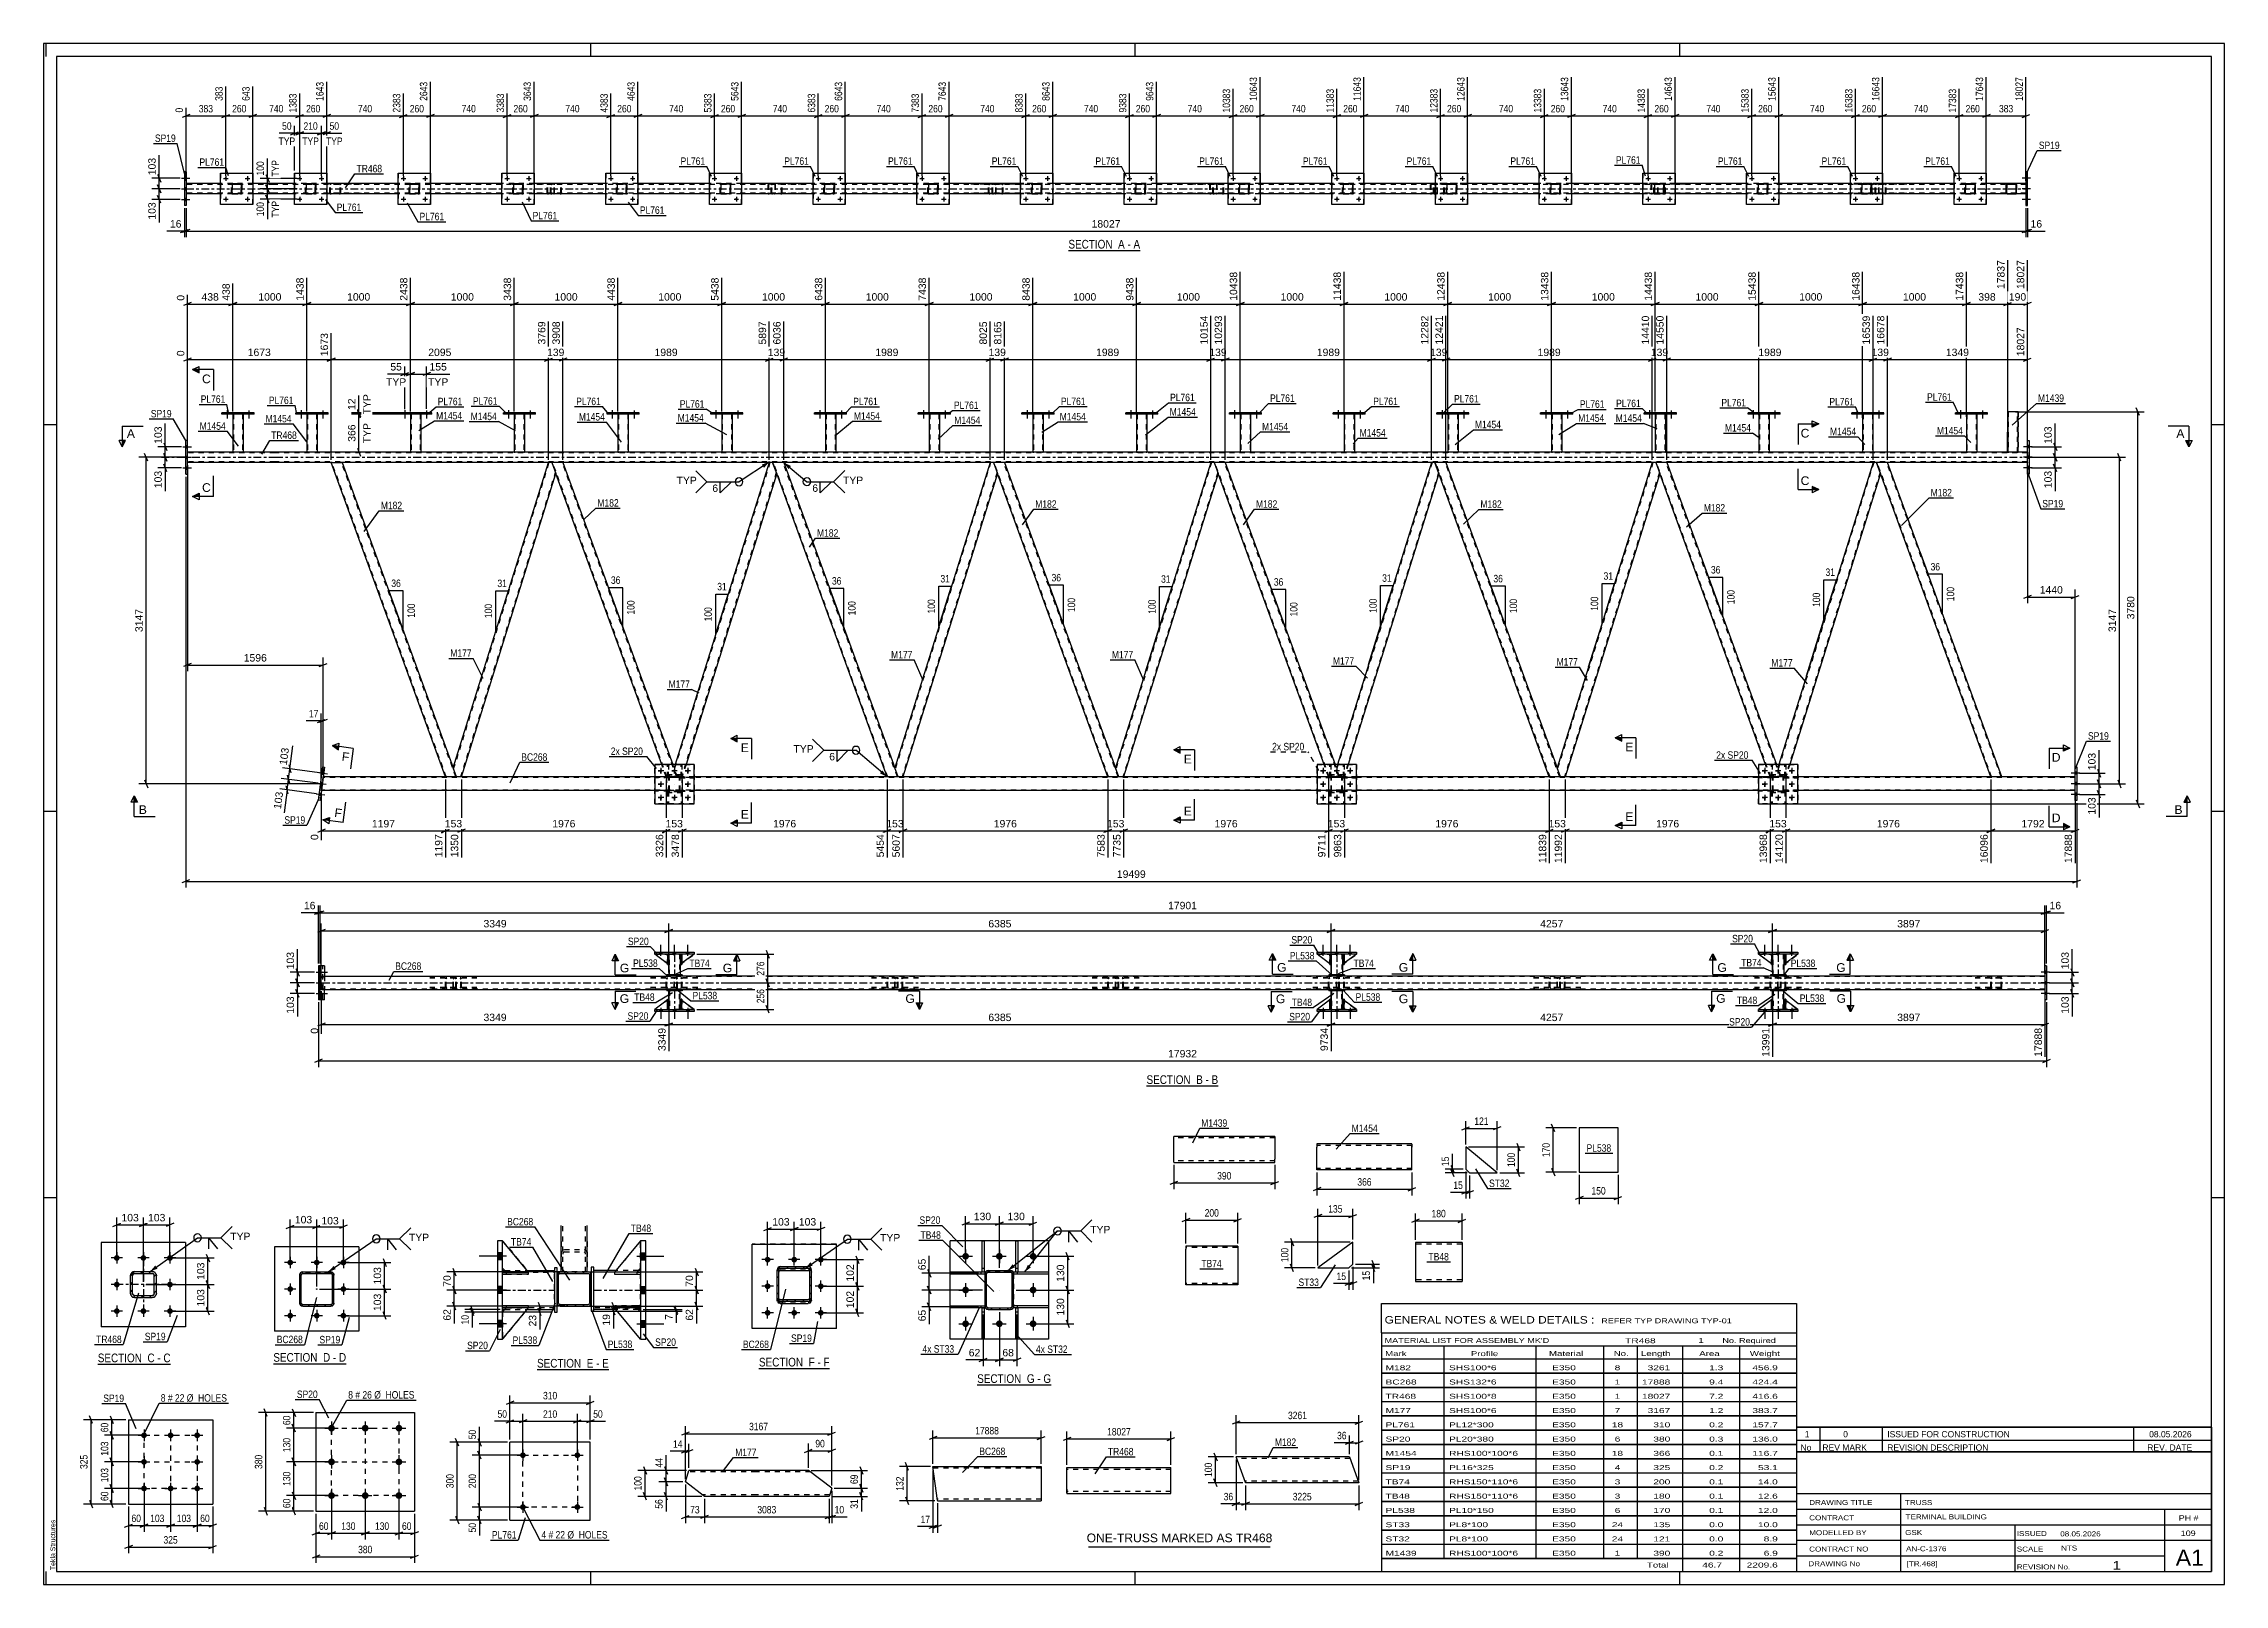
# Paper-space layout 'Layout1' of a CAD drawing. Header units: millimetres. Extents: x 0 to 841, y 0 to 594.
# The model-space entities are those that its viewports show. They can reach past a viewport. Long polylines and large blocks are cut down to what shows.
import ezdxf

# ---------------------------------------------------------------- set-up
doc = ezdxf.new("R2010")
doc.units = ezdxf.units.MM
doc.linetypes.add('DXK_LINE_DOT2', pattern=[3.9198, 1.9599, -1.9599])
doc.linetypes.add('DXK_LINE_DOT3', pattern=[5.9187, 2.979, -0.9799, 0.9799, -0.9799])
doc.layers.add('Viewport layer', color=7, linetype='Continuous', plot=False)
doc.styles.add('Arial', font='ARIAL.TTF', dxfattribs={"height": 0.2})
doc.styles.add('Arial Narrow', font='ARIALN.TTF', dxfattribs={"height": 0.2})

# ---------------------------------------------------------------- blocks, each defined once
blk = doc.blocks.new('Unknown-318465150-50 - 2529')
at = {"color": 6, "linetype": 'Continuous'}
blk.add_line((360.03, 76.9), (388.53, 76.9), dxfattribs=at)
at = {"color": 0, "linetype": 'Continuous'}
blk.add_wipeout([(378.14, 77.65), (378.14, 81.15), (360.03, 81.15), (360.03, 77.65)], dxfattribs=at)
blk.add_wipeout([(382.17, 77.65), (382.17, 81.15), (379.19, 81.15), (379.19, 77.65)], dxfattribs=at)
at = {"color": 7, "linetype": 'Continuous', "style": 'Arial Narrow'}
blk.add_text('SECTION ', height=3.34, dxfattribs=at).set_placement((360.03, 77.65))
at = {"color": 0, "linetype": 'Continuous'}
blk.add_wipeout([(384.5, 77.65), (384.5, 81.15), (383.22, 81.15), (383.22, 77.65)], dxfattribs=at)
blk.add_wipeout([(388.53, 77.65), (388.53, 81.15), (385.55, 81.15), (385.55, 77.65)], dxfattribs=at)
at = {"color": 7, "linetype": 'Continuous', "style": 'Arial Narrow'}
for s, p in [('G', (379.19, 77.65)), ('-', (383.22, 77.65)), ('G', (385.55, 77.65))]:
    blk.add_text(s, height=3.34, dxfattribs=at).set_placement(p)
blk = doc.blocks.new('Unknown-318465150-1115')
at = {"color": 5, "linetype": 'Continuous'}
for p, q in [((841, 594), (0, 594)), ((0, 594), (0, 0)), ((1, 589), (1, 594)), ((836, 589), (5, 589)), ((5, 589), (5, 5)), ((211, 589), (211, 594)), ((421, 589), (421, 594)), ((631, 589), (631, 594)), ((836, 5), (836, 589)), ((841, 0), (841, 594)), ((5, 447), (0, 447)), ((841, 447), (836, 447)), ((5, 298), (0, 298)), ((841, 298), (836, 298)), ((5, 149), (0, 149)), ((841, 149), (836, 149)), ((0, 0), (841, 0)), ((1, 0), (1, 5)), ((5, 5), (836, 5)), ((211, 0), (211, 5)), ((421, 0), (421, 5)), ((631, 0), (631, 5))]:
    blk.add_line(p, q, dxfattribs=at)
at = {"color": 174, "linetype": 'Continuous', "style": 'Arial'}
blk.add_text('Tekla Structures', height=1.9102, rotation=90, dxfattribs=at).set_placement((4.5, 5.5))
blk = doc.blocks.new('Unknown-318465150-12 - 6029')
at = {"color": 6, "linetype": 'Continuous'}
blk.add_line((395.21, 514.25), (422.85, 514.25), dxfattribs=at)
at = {"color": 0, "linetype": 'Continuous'}
blk.add_wipeout([(413.31, 515), (413.31, 518.5), (395.21, 518.5), (395.21, 515)], dxfattribs=at)
blk.add_wipeout([(416.92, 515), (416.92, 518.5), (414.36, 518.5), (414.36, 515)], dxfattribs=at)
at = {"color": 7, "linetype": 'Continuous', "style": 'Arial Narrow'}
blk.add_text('SECTION ', height=3.34, dxfattribs=at).set_placement((395.21, 515))
at = {"color": 0, "linetype": 'Continuous'}
blk.add_wipeout([(419.25, 515), (419.25, 518.5), (417.97, 518.5), (417.97, 515)], dxfattribs=at)
blk.add_wipeout([(422.85, 515), (422.85, 518.5), (420.3, 518.5), (420.3, 515)], dxfattribs=at)
at = {"color": 7, "linetype": 'Continuous', "style": 'Arial Narrow'}
for s, p in [('A', (414.36, 515)), ('-', (417.97, 515)), ('A', (420.3, 515))]:
    blk.add_text(s, height=3.34, dxfattribs=at).set_placement(p)
blk = doc.blocks.new('Unknown-318465150-49 - 2904')
at = {"color": 6, "linetype": 'Continuous'}
blk.add_line((275.87, 83.26), (303.08, 83.26), dxfattribs=at)
at = {"color": 0, "linetype": 'Continuous'}
blk.add_wipeout([(293.98, 84.01), (293.98, 87.51), (275.87, 87.51), (275.87, 84.01)], dxfattribs=at)
blk.add_wipeout([(297.37, 84.01), (297.37, 87.51), (295.03, 87.51), (295.03, 84.01)], dxfattribs=at)
at = {"color": 7, "linetype": 'Continuous', "style": 'Arial Narrow'}
blk.add_text('SECTION ', height=3.34, dxfattribs=at).set_placement((275.87, 84.01))
at = {"color": 0, "linetype": 'Continuous'}
blk.add_wipeout([(299.69, 84.01), (299.69, 87.51), (298.42, 87.51), (298.42, 84.01)], dxfattribs=at)
blk.add_wipeout([(303.08, 84.01), (303.08, 87.51), (300.74, 87.51), (300.74, 84.01)], dxfattribs=at)
at = {"color": 7, "linetype": 'Continuous', "style": 'Arial Narrow'}
for s, p in [('F', (295.03, 84.01)), ('-', (298.42, 84.01)), ('F', (300.74, 84.01))]:
    blk.add_text(s, height=3.34, dxfattribs=at).set_placement(p)
blk = doc.blocks.new('Unknown-318465150-17 - 3900')
at = {"color": 6, "linetype": 'Continuous'}
blk.add_line((425.33, 192.17), (452.97, 192.17), dxfattribs=at)
at = {"color": 0, "linetype": 'Continuous'}
blk.add_wipeout([(443.43, 192.92), (443.43, 196.42), (425.33, 196.42), (425.33, 192.92)], dxfattribs=at)
blk.add_wipeout([(447.04, 192.92), (447.04, 196.42), (444.48, 196.42), (444.48, 192.92)], dxfattribs=at)
at = {"color": 7, "linetype": 'Continuous', "style": 'Arial Narrow'}
blk.add_text('SECTION ', height=3.34, dxfattribs=at).set_placement((425.33, 192.92))
at = {"color": 0, "linetype": 'Continuous'}
blk.add_wipeout([(449.36, 192.92), (449.36, 196.42), (448.09, 196.42), (448.09, 192.92)], dxfattribs=at)
blk.add_wipeout([(452.97, 192.92), (452.97, 196.42), (450.41, 196.42), (450.41, 192.92)], dxfattribs=at)
at = {"color": 7, "linetype": 'Continuous', "style": 'Arial Narrow'}
for s, p in [('B', (444.48, 192.92)), ('-', (448.09, 192.92)), ('B', (450.41, 192.92))]:
    blk.add_text(s, height=3.34, dxfattribs=at).set_placement(p)
blk = doc.blocks.new('Unknown-318465150-46 - 3634')
at = {"color": 6, "linetype": 'Continuous'}
blk.add_line((20.89, 84.89), (48.96, 84.89), dxfattribs=at)
at = {"color": 0, "linetype": 'Continuous'}
blk.add_wipeout([(39, 85.64), (39, 89.14), (20.89, 89.14), (20.89, 85.64)], dxfattribs=at)
blk.add_wipeout([(42.82, 85.64), (42.82, 89.14), (40.05, 89.14), (40.05, 85.64)], dxfattribs=at)
at = {"color": 7, "linetype": 'Continuous', "style": 'Arial Narrow'}
blk.add_text('SECTION ', height=3.34, dxfattribs=at).set_placement((20.89, 85.64))
at = {"color": 0, "linetype": 'Continuous'}
blk.add_wipeout([(45.14, 85.64), (45.14, 89.14), (43.87, 89.14), (43.87, 85.64)], dxfattribs=at)
blk.add_wipeout([(48.96, 85.64), (48.96, 89.14), (46.19, 89.14), (46.19, 85.64)], dxfattribs=at)
at = {"color": 7, "linetype": 'Continuous', "style": 'Arial Narrow'}
for s, p in [('C', (40.05, 85.64)), ('-', (43.87, 85.64)), ('C', (46.19, 85.64))]:
    blk.add_text(s, height=3.34, dxfattribs=at).set_placement(p)
blk = doc.blocks.new('Unknown-318465150-47 - 3405')
at = {"color": 6, "linetype": 'Continuous'}
blk.add_line((88.59, 85.08), (116.66, 85.08), dxfattribs=at)
at = {"color": 0, "linetype": 'Continuous'}
blk.add_wipeout([(106.7, 85.83), (106.7, 89.33), (88.59, 89.33), (88.59, 85.83)], dxfattribs=at)
blk.add_wipeout([(110.52, 85.83), (110.52, 89.33), (107.75, 89.33), (107.75, 85.83)], dxfattribs=at)
at = {"color": 7, "linetype": 'Continuous', "style": 'Arial Narrow'}
blk.add_text('SECTION ', height=3.34, dxfattribs=at).set_placement((88.59, 85.83))
at = {"color": 0, "linetype": 'Continuous'}
blk.add_wipeout([(112.84, 85.83), (112.84, 89.33), (111.57, 89.33), (111.57, 85.83)], dxfattribs=at)
blk.add_wipeout([(116.66, 85.83), (116.66, 89.33), (113.89, 89.33), (113.89, 85.83)], dxfattribs=at)
at = {"color": 7, "linetype": 'Continuous', "style": 'Arial Narrow'}
for s, p in [('D', (107.75, 85.83)), ('-', (111.57, 85.83)), ('D', (113.89, 85.83))]:
    blk.add_text(s, height=3.34, dxfattribs=at).set_placement(p)
blk = doc.blocks.new('Unknown-318465150-48 - 3101')
at = {"color": 6, "linetype": 'Continuous'}
blk.add_line((190.29, 82.83), (217.94, 82.83), dxfattribs=at)
at = {"color": 0, "linetype": 'Continuous'}
blk.add_wipeout([(208.4, 83.58), (208.4, 87.08), (190.29, 87.08), (190.29, 83.58)], dxfattribs=at)
blk.add_wipeout([(212.01, 83.58), (212.01, 87.08), (209.45, 87.08), (209.45, 83.58)], dxfattribs=at)
at = {"color": 7, "linetype": 'Continuous', "style": 'Arial Narrow'}
blk.add_text('SECTION ', height=3.34, dxfattribs=at).set_placement((190.29, 83.58))
at = {"color": 0, "linetype": 'Continuous'}
blk.add_wipeout([(214.33, 83.58), (214.33, 87.08), (213.06, 87.08), (213.06, 83.58)], dxfattribs=at)
blk.add_wipeout([(217.94, 83.58), (217.94, 87.08), (215.38, 87.08), (215.38, 83.58)], dxfattribs=at)
at = {"color": 7, "linetype": 'Continuous', "style": 'Arial Narrow'}
for s, p in [('E', (209.45, 83.58)), ('-', (213.06, 83.58)), ('E', (215.38, 83.58))]:
    blk.add_text(s, height=3.34, dxfattribs=at).set_placement(p)
blk = doc.blocks.new('Part-318465150-2686 - 2529')
at = {"color": 2, "linetype": 'Continuous'}
for p, q in [((349.57, 119.58), (349.57, 120.38)), ((361.95, 120.38), (349.57, 120.38)), ((363.07, 119.58), (349.57, 119.58)), ((363.07, 120.38), (362.75, 120.38)), ((363.07, 119.78), (363.07, 120.38))]:
    blk.add_line(p, q, dxfattribs=at)
at = {"color": 7, "linetype": 'DXK_LINE_DOT2'}
for p, q in [((361.57, 119.58), (361.57, 120.38)), ((362.75, 120.38), (361.95, 120.38)), ((363.07, 119.78), (363.07, 119.58))]:
    blk.add_line(p, q, dxfattribs=at)
blk = doc.blocks.new('Part-318465150-2662 - 2529')
at = {"color": 2, "linetype": 'Continuous'}
for p, q in [((387.57, 132.48), (349.57, 132.48)), ((349.57, 94.48), (349.57, 132.48)), ((387.57, 132.48), (387.57, 94.48)), ((387.57, 94.48), (349.57, 94.48))]:
    blk.add_line(p, q, dxfattribs=at)
blk = doc.blocks.new('Part-318465150-2691 - 2529')
at = {"color": 2, "linetype": 'Continuous'}
for p, q in [((349.57, 107.38), (363.07, 107.38)), ((349.57, 107.38), (349.57, 106.58)), ((363.07, 106.58), (349.57, 106.58)), ((363.07, 106.58), (363.07, 107.18))]:
    blk.add_line(p, q, dxfattribs=at)
at = {"color": 7, "linetype": 'DXK_LINE_DOT2'}
for p, q in [((361.57, 106.58), (361.57, 107.38)), ((363.07, 107.38), (363.07, 107.18))]:
    blk.add_line(p, q, dxfattribs=at)
blk = doc.blocks.new('Bolt-318465150-2571 - 2529')
at = {"linetype": 'Continuous'}
for points in [[(356.87, 126.48, -1), (354.27, 126.48, -1)], [(369.87, 126.48, -1), (367.27, 126.48, -1)], [(382.87, 126.48, -1), (380.27, 126.48, -1)], [(356.87, 113.48, -1), (354.27, 113.48, -1)], [(382.87, 113.48, -1), (380.27, 113.48, -1)], [(356.87, 100.48, -1), (354.27, 100.48, -1)], [(369.87, 100.48, -1), (367.27, 100.48, -1)], [(382.87, 100.48, -1), (380.27, 100.48, -1)]]:
    blk.add_hatch(color=1, dxfattribs=at).paths.add_polyline_path(points)
at = {"color": 1, "linetype": 'Continuous'}
for p, q in [((352.97, 126.48), (358.17, 126.48)), ((355.57, 129.08), (355.57, 123.88)), ((365.97, 126.48), (371.17, 126.48)), ((368.57, 129.08), (368.57, 123.88)), ((378.97, 126.48), (384.17, 126.48)), ((381.57, 129.08), (381.57, 123.88)), ((352.97, 113.48), (358.17, 113.48)), ((355.57, 116.08), (355.57, 110.88)), ((378.97, 113.48), (384.17, 113.48)), ((381.57, 116.08), (381.57, 110.88)), ((355.57, 103.08), (355.57, 97.88)), ((368.57, 103.08), (368.57, 97.88)), ((381.57, 103.08), (381.57, 97.88)), ((352.97, 100.48), (358.17, 100.48)), ((365.97, 100.48), (371.17, 100.48)), ((378.97, 100.48), (384.17, 100.48))]:
    blk.add_line(p, q, dxfattribs=at)
blk = doc.blocks.new('Part-318465150-2676 - 2529')
at = {"color": 2, "linetype": 'Continuous'}
for p, q in [((374.07, 120.38), (374.07, 119.78)), ((374.95, 120.38), (374.07, 120.38)), ((387.57, 119.58), (374.07, 119.58)), ((387.57, 120.38), (375.75, 120.38)), ((387.57, 120.38), (387.57, 119.58))]:
    blk.add_line(p, q, dxfattribs=at)
at = {"color": 7, "linetype": 'DXK_LINE_DOT2'}
for p, q in [((374.07, 119.78), (374.07, 119.58)), ((375.75, 120.38), (374.95, 120.38)), ((375.57, 119.58), (375.57, 120.38))]:
    blk.add_line(p, q, dxfattribs=at)
blk = doc.blocks.new('Part-318465150-2681 - 2529')
at = {"color": 2, "linetype": 'Continuous'}
for p, q in [((387.57, 107.38), (374.07, 107.38)), ((374.07, 106.58), (374.07, 107.18)), ((387.57, 106.58), (374.07, 106.58)), ((387.57, 107.38), (387.57, 106.58))]:
    blk.add_line(p, q, dxfattribs=at)
at = {"color": 7, "linetype": 'DXK_LINE_DOT2'}
for p, q in [((374.07, 107.18), (374.07, 107.38)), ((375.57, 106.58), (375.57, 107.38))]:
    blk.add_line(p, q, dxfattribs=at)
blk = doc.blocks.new('Part-318465150-2696 - 2529')
at = {"color": 2, "linetype": 'Continuous'}
for p, q in [((374.95, 120.37), (374.95, 132.48)), ((374.95, 132.48), (375.75, 132.48)), ((375.75, 132.48), (375.75, 120.37)), ((375.75, 120.37), (374.95, 120.37))]:
    blk.add_line(p, q, dxfattribs=at)
at = {"color": 7, "linetype": 'DXK_LINE_DOT2'}
blk.add_line((374.95, 121.87), (375.75, 121.87), dxfattribs=at)
blk = doc.blocks.new('Part-318465150-2701 - 2529')
at = {"color": 2, "linetype": 'Continuous'}
for p, q in [((361.95, 120.37), (361.95, 132.48)), ((361.95, 132.48), (362.75, 132.48)), ((362.75, 132.48), (362.75, 120.37)), ((362.75, 120.37), (361.95, 120.37))]:
    blk.add_line(p, q, dxfattribs=at)
at = {"color": 7, "linetype": 'DXK_LINE_DOT2'}
blk.add_line((361.95, 121.87), (362.75, 121.87), dxfattribs=at)
blk = doc.blocks.new('Part-318465150-2706 - 2529')
at = {"color": 2, "linetype": 'Continuous'}
for p, q in [((374.95, 94.48), (374.95, 106.57)), ((374.95, 106.57), (375.75, 106.57)), ((375.75, 106.57), (375.75, 94.48)), ((375.75, 94.48), (374.95, 94.48))]:
    blk.add_line(p, q, dxfattribs=at)
at = {"color": 7, "linetype": 'DXK_LINE_DOT2'}
blk.add_line((374.95, 105.07), (375.75, 105.07), dxfattribs=at)
blk = doc.blocks.new('Part-318465150-2711 - 2529')
at = {"color": 2, "linetype": 'Continuous'}
for p, q in [((361.95, 94.48), (361.95, 106.57)), ((361.95, 106.57), (362.75, 106.57)), ((362.75, 106.57), (362.75, 94.48)), ((362.75, 94.48), (361.95, 94.48))]:
    blk.add_line(p, q, dxfattribs=at)
at = {"color": 7, "linetype": 'DXK_LINE_DOT2'}
blk.add_line((361.95, 105.07), (362.75, 105.07), dxfattribs=at)
blk = doc.blocks.new('Part-318465150-2716 - 2529')
at = {"linetype": 'Continuous'}
h = blk.add_hatch(dxfattribs=at)
h.set_pattern_fill('', scale=0.7, style=0, pattern_type=0)
h.set_pattern_definition([(45, (373.7155, 120.629), (-1.57154, 1.57154), [])])
h.paths.add_polyline_path([(373.98, 120.24), (373.72, 120.63), (373.33, 120.89), (372.87, 120.98), (364.27, 120.98), (363.81, 120.89), (363.42, 120.63), (363.16, 120.24), (363.07, 119.78), (363.07, 107.18), (363.16, 106.72), (363.42, 106.33), (363.81, 106.07), (364.27, 105.98), (372.87, 105.98), (373.33, 106.07), (373.72, 106.33), (373.98, 106.72), (374.07, 107.18), (374.07, 119.78)])
h.paths.add_polyline_path([(373.47, 107.18), (373.42, 106.95), (373.29, 106.76), (373.1, 106.63), (372.87, 106.58), (364.27, 106.58), (364.04, 106.63), (363.84, 106.76), (363.71, 106.95), (363.67, 107.18), (363.67, 119.78), (363.71, 120.01), (363.84, 120.2), (364.04, 120.33), (364.27, 120.38), (372.87, 120.38), (373.1, 120.33), (373.29, 120.2), (373.42, 120.01), (373.47, 119.78)])
at = {"color": 7, "linetype": 'DXK_LINE_DOT2'}
for p, q in [((363.07, 119.78), (363.16, 120.24)), ((363.07, 119.78), (363.07, 107.18)), ((363.71, 120.01), (363.67, 119.78)), ((363.67, 107.18), (363.67, 119.78)), ((363.84, 120.2), (363.71, 120.01)), ((363.81, 120.89), (364.27, 120.98)), ((364.04, 120.33), (363.84, 120.2)), ((364.27, 120.38), (364.04, 120.33)), ((364.27, 120.98), (372.87, 120.98)), ((372.87, 120.38), (364.27, 120.38)), ((372.87, 120.98), (373.33, 120.89)), ((373.1, 120.33), (372.87, 120.38)), ((373.29, 120.2), (373.1, 120.33)), ((373.42, 120.01), (373.29, 120.2)), ((373.47, 119.78), (373.42, 120.01)), ((373.47, 107.18), (373.47, 119.78)), ((373.98, 120.24), (374.07, 119.78)), ((374.07, 119.78), (374.07, 107.18)), ((363.16, 106.72), (363.07, 107.18)), ((363.67, 107.18), (363.71, 106.95)), ((363.71, 106.95), (363.84, 106.76)), ((364.27, 105.98), (363.81, 106.07)), ((363.84, 106.76), (364.04, 106.63)), ((364.04, 106.63), (364.27, 106.58)), ((364.27, 106.58), (372.87, 106.58)), ((364.27, 105.98), (372.87, 105.98)), ((372.87, 106.58), (373.1, 106.63)), ((373.33, 106.07), (372.87, 105.98)), ((373.1, 106.63), (373.29, 106.76)), ((373.29, 106.76), (373.42, 106.95)), ((373.42, 106.95), (373.47, 107.18)), ((374.07, 107.18), (373.98, 106.72))]:
    blk.add_line(p, q, dxfattribs=at)
at = {"color": 2, "linetype": 'Continuous'}
for p, q in [((363.16, 120.24), (363.07, 119.78)), ((363.07, 107.18), (363.07, 119.78)), ((363.67, 119.78), (363.71, 120.01)), ((363.67, 107.18), (363.67, 119.78)), ((363.71, 120.01), (363.84, 120.2)), ((364.27, 120.98), (363.81, 120.89)), ((363.84, 120.2), (364.04, 120.33)), ((364.04, 120.33), (364.27, 120.38)), ((364.27, 120.98), (372.87, 120.98)), ((364.27, 120.38), (372.87, 120.38)), ((373.33, 120.89), (372.87, 120.98)), ((372.87, 120.38), (373.1, 120.33)), ((373.1, 120.33), (373.29, 120.2)), ((373.29, 120.2), (373.42, 120.01)), ((373.42, 120.01), (373.47, 119.78)), ((373.47, 107.18), (373.47, 119.78)), ((374.07, 119.78), (373.98, 120.24)), ((374.07, 107.18), (374.07, 119.78)), ((363.07, 107.18), (363.16, 106.72)), ((363.71, 106.95), (363.67, 107.18)), ((363.84, 106.76), (363.71, 106.95)), ((363.81, 106.07), (364.27, 105.98)), ((364.04, 106.63), (363.84, 106.76)), ((364.27, 106.58), (364.04, 106.63)), ((364.27, 106.58), (372.87, 106.58)), ((364.27, 105.98), (372.87, 105.98)), ((373.1, 106.63), (372.87, 106.58)), ((372.87, 105.98), (373.33, 106.07)), ((373.29, 106.76), (373.1, 106.63)), ((373.42, 106.95), (373.29, 106.76)), ((373.47, 107.18), (373.42, 106.95)), ((373.98, 106.72), (374.07, 107.18))]:
    blk.add_line(p, q, dxfattribs=at)
at = {"color": 7, "linetype": 'DXK_LINE_DOT3'}
blk.add_line((368.57, 113.48), (368.57, 113.48), dxfattribs=at)
at = {"color": 7, "linetype": 'DXK_LINE_DOT2'}
for centre, start, end in [((364.27, 119.78), 112.50002, 157.50002), ((372.87, 119.78), 22.50002, 67.50002), ((364.27, 107.18), 202.50002, 247.50002), ((372.87, 107.18), 292.50002, 337.50002)]:
    blk.add_arc(centre, 1.2, start, end, dxfattribs=at)
at = {"color": 2, "linetype": 'Continuous'}
for centre, start, end in [((364.27, 119.78), 112.50002, 157.50002), ((372.87, 119.78), 22.50002, 67.50002), ((364.27, 107.18), 202.50002, 247.50002), ((372.87, 107.18), 292.50002, 337.50002)]:
    blk.add_arc(centre, 1.2, start, end, dxfattribs=at)
blk = doc.blocks.new('Part-318465150-1554 - 1538')
at = {"color": 2, "linetype": 'Continuous'}
for p, q in [((491.07, 169.79), (491.07, 168.59)), ((527.67, 169.79), (491.07, 169.79)), ((491.07, 159.88), (491.07, 168.59)), ((527.67, 169.69), (527.67, 169.79)), ((527.67, 169.69), (527.67, 168.59)), ((527.67, 159.79), (527.67, 168.59)), ((491.07, 159.79), (491.07, 159.88)), ((527.67, 159.79), (491.07, 159.79))]:
    blk.add_line(p, q, dxfattribs=at)
at = {"color": 7, "linetype": 'DXK_LINE_DOT2'}
for p, q in [((527.67, 169.19), (491.07, 169.19)), ((527.67, 168.59), (527.67, 169.43)), ((491.07, 160.39), (491.07, 160.43)), ((527.67, 160.39), (491.07, 160.39)), ((527.67, 160.39), (527.67, 160.43))]:
    blk.add_line(p, q, dxfattribs=at)
blk = doc.blocks.new('Part-318465150-4484 - 4399')
at = {"color": 7, "linetype": 'DXK_LINE_DOT2'}
for p, q in [((240.95, 305.74), (240.63, 305.74)), ((240.63, 305.74), (240.63, 300.91)), ((240.63, 305.14), (240.95, 305.14)), ((240.95, 305.74), (240.95, 300.91)), ((240.63, 300.91), (240.95, 300.91))]:
    blk.add_line(p, q, dxfattribs=at)
blk = doc.blocks.new('Part-318465150-4420 - 4399')
at = {"color": 2, "linetype": 'Continuous'}
for p, q in [((157.99, 314.76), (194.7, 432.51)), ((196.01, 432.51), (194.7, 432.51)), ((196.01, 432.51), (197.56, 428.26)), ((161.1, 311.29), (197.56, 428.26)), ((159.26, 311.29), (157.99, 314.76))]:
    blk.add_line(p, q, dxfattribs=at)
at = {"color": 7, "linetype": 'DXK_LINE_DOT2'}
for p, q in [((158.13, 314.39), (194.95, 432.51)), ((160.85, 311.29), (197.43, 428.63)), ((161.1, 311.29), (159.26, 311.29))]:
    blk.add_line(p, q, dxfattribs=at)
blk = doc.blocks.new('Part-318465150-4476 - 4399')
at = {"color": 7, "linetype": 'DXK_LINE_DOT2'}
for p, q in [((496.48, 306.07), (491.08, 306.07)), ((491.08, 305.75), (491.08, 306.07)), ((496.48, 305.75), (491.08, 305.75)), ((495.88, 305.75), (495.88, 306.07)), ((496.48, 306.07), (496.48, 305.75))]:
    blk.add_line(p, q, dxfattribs=at)
blk = doc.blocks.new('Part-318465150-4465 - 4399')
at = {"color": 7, "linetype": 'DXK_LINE_DOT2'}
for p, q in [((246.28, 312.04), (240.28, 312.04)), ((240.28, 305.24), (240.28, 312.04)), ((246.28, 305.24), (246.28, 312.04)), ((246.28, 305.24), (240.28, 305.24))]:
    blk.add_line(p, q, dxfattribs=at)
blk = doc.blocks.new('Part-318465150-4469 - 4399')
at = {"color": 7, "linetype": 'DXK_LINE_DOT2'}
for p, q in [((250.88, 306.07), (245.48, 306.07)), ((245.48, 306.07), (245.48, 305.75)), ((245.48, 305.75), (250.88, 305.75)), ((246.08, 305.75), (246.08, 306.07)), ((250.88, 305.75), (250.88, 306.07))]:
    blk.add_line(p, q, dxfattribs=at)
blk = doc.blocks.new('Bolt-318465150-4772 - 4399')
at = {"linetype": 'Continuous'}
for points in [[(378.85, 451.15), (379.73, 451.15), (379.73, 451.63), (378.85, 451.63)], [(387.25, 451.14), (388.13, 451.14), (388.13, 451.62), (387.25, 451.62)]]:
    blk.add_hatch(color=1, dxfattribs=at).paths.add_polyline_path(points)
at = {"color": 1, "linetype": 'Continuous'}
for p, q in [((378.85, 451.63), (378.85, 451.15)), ((379.29, 452.63), (379.29, 449.51)), ((379.73, 451.63), (379.73, 451.15)), ((387.25, 451.62), (387.25, 451.14)), ((387.69, 452.62), (387.69, 449.5)), ((388.13, 451.62), (388.13, 451.14))]:
    blk.add_line(p, q, dxfattribs=at)
blk = doc.blocks.new('Part-318465150-4405 - 4399')
at = {"color": 7, "linetype": 'DXK_LINE_DOT2'}
for p, q in [((535.49, 432.51), (498.67, 314.39)), ((537.96, 428.63), (501.39, 311.29)), ((498.95, 316.1), (498.53, 314.76)), ((499.79, 311.29), (498.53, 314.76)), ((501.64, 311.29), (499.79, 311.29)), ((503.14, 316.1), (501.64, 311.29))]:
    blk.add_line(p, q, dxfattribs=at)
at = {"color": 2, "linetype": 'Continuous'}
for p, q in [((535.23, 432.51), (498.95, 316.1)), ((536.55, 432.51), (535.23, 432.51)), ((538.1, 428.26), (536.55, 432.51)), ((538.1, 428.26), (503.14, 316.1))]:
    blk.add_line(p, q, dxfattribs=at)
blk = doc.blocks.new('Part-318465150-4470 - 4399')
at = {"color": 7, "linetype": 'DXK_LINE_DOT2'}
for p, q in [((241.08, 311.27), (235.68, 311.27)), ((235.68, 311.27), (235.68, 310.95)), ((240.48, 310.95), (240.48, 311.27)), ((241.08, 310.95), (241.08, 311.27)), ((241.08, 310.95), (235.68, 310.95))]:
    blk.add_line(p, q, dxfattribs=at)
blk = doc.blocks.new('Part-318465150-4474 - 4399')
at = {"color": 7, "linetype": 'DXK_LINE_DOT2'}
for p, q in [((500.88, 305.75), (500.88, 306.07)), ((500.88, 306.07), (506.28, 306.07)), ((506.28, 305.75), (500.88, 305.75)), ((501.48, 305.75), (501.48, 306.07)), ((506.28, 306.07), (506.28, 305.75))]:
    blk.add_line(p, q, dxfattribs=at)
blk = doc.blocks.new('Part-318465150-4410 - 4399')
at = {"color": 2, "linetype": 'Continuous'}
for p, q in [((450.1, 432.51), (413.4, 314.76)), ((451.42, 432.51), (450.1, 432.51)), ((451.42, 432.51), (452.96, 428.26)), ((452.96, 428.26), (416.51, 311.29)), ((414.66, 311.29), (413.4, 314.76))]:
    blk.add_line(p, q, dxfattribs=at)
at = {"color": 7, "linetype": 'DXK_LINE_DOT2'}
for p, q in [((450.35, 432.51), (413.53, 314.39)), ((452.83, 428.63), (416.25, 311.29)), ((416.51, 311.29), (414.66, 311.29))]:
    blk.add_line(p, q, dxfattribs=at)
blk = doc.blocks.new('Part-318465150-4475 - 4399')
at = {"color": 7, "linetype": 'DXK_LINE_DOT2'}
for p, q in [((496.48, 311.27), (491.08, 311.27)), ((491.08, 310.95), (491.08, 311.27)), ((495.88, 310.95), (495.88, 311.27)), ((496.48, 311.27), (496.48, 310.95)), ((496.48, 310.95), (491.08, 310.95))]:
    blk.add_line(p, q, dxfattribs=at)
blk = doc.blocks.new('Part-318465150-4479 - 4399')
at = {"color": 7, "linetype": 'DXK_LINE_DOT2'}
for p, q in [((241.08, 311.27), (235.68, 311.27)), ((235.68, 310.95), (235.68, 311.27)), ((240.48, 310.95), (240.48, 311.27)), ((241.08, 311.27), (241.08, 310.95)), ((241.08, 310.95), (235.68, 310.95))]:
    blk.add_line(p, q, dxfattribs=at)
blk = doc.blocks.new('Bolt-318465150-4794 - 4399')
at = {"linetype": 'Continuous'}
for points in [[(418.85, 451.15), (419.73, 451.15), (419.73, 451.63), (418.85, 451.63)], [(427.25, 451.14), (428.13, 451.14), (428.13, 451.62), (427.25, 451.62)]]:
    blk.add_hatch(color=1, dxfattribs=at).paths.add_polyline_path(points)
at = {"color": 1, "linetype": 'Continuous'}
for p, q in [((418.85, 451.63), (418.85, 451.15)), ((419.29, 452.63), (419.29, 449.51)), ((419.73, 451.63), (419.73, 451.15)), ((427.25, 451.62), (427.25, 451.14)), ((427.69, 452.62), (427.69, 449.5)), ((428.13, 451.62), (428.13, 451.14))]:
    blk.add_line(p, q, dxfattribs=at)
blk = doc.blocks.new('Part-318465150-4415 - 4399')
at = {"color": 7, "linetype": 'DXK_LINE_DOT2'}
for p, q in [((280.08, 432.51), (243.26, 314.39)), ((282.56, 428.63), (245.99, 311.29)), ((243.55, 316.1), (243.13, 314.76)), ((244.39, 311.29), (243.13, 314.76)), ((246.24, 311.29), (244.39, 311.29)), ((247.74, 316.1), (246.24, 311.29))]:
    blk.add_line(p, q, dxfattribs=at)
at = {"color": 2, "linetype": 'Continuous'}
for p, q in [((279.83, 432.51), (243.55, 316.1)), ((281.15, 432.51), (279.83, 432.51)), ((282.7, 428.26), (281.15, 432.51)), ((282.7, 428.26), (247.74, 316.1))]:
    blk.add_line(p, q, dxfattribs=at)
blk = doc.blocks.new('Part-318465150-4625 - 4399')
at = {"color": 2, "linetype": 'Continuous'}
for p, q in [((377.29, 451.15), (377.29, 451.63)), ((389.69, 451.62), (377.29, 451.63)), ((389.69, 451.14), (377.29, 451.15)), ((389.69, 451.14), (389.69, 451.62))]:
    blk.add_line(p, q, dxfattribs=at)
blk = doc.blocks.new('Part-318465150-4480 - 4399')
at = {"color": 7, "linetype": 'DXK_LINE_DOT2'}
for p, q in [((241.08, 306.07), (235.68, 306.07)), ((235.68, 305.75), (235.68, 306.07)), ((241.08, 305.75), (235.68, 305.75)), ((240.48, 305.75), (240.48, 306.07)), ((241.08, 306.07), (241.08, 305.75))]:
    blk.add_line(p, q, dxfattribs=at)
blk = doc.blocks.new('Part-318465150-4485 - 4399')
at = {"color": 7, "linetype": 'DXK_LINE_DOT2'}
for p, q in [((496.48, 306.07), (491.08, 306.07)), ((491.08, 306.07), (491.08, 305.75)), ((496.48, 305.75), (491.08, 305.75)), ((495.88, 305.75), (495.88, 306.07)), ((496.48, 305.75), (496.48, 306.07))]:
    blk.add_line(p, q, dxfattribs=at)
blk = doc.blocks.new('Part-318465150-4852 - 4399')
at = {"color": 2, "linetype": 'Continuous'}
for p, q in [((364.97, 432.51), (328.26, 314.76)), ((366.28, 432.51), (364.97, 432.51)), ((366.28, 432.51), (367.83, 428.26)), ((367.83, 428.26), (331.37, 311.29)), ((329.53, 311.29), (328.26, 314.76))]:
    blk.add_line(p, q, dxfattribs=at)
at = {"color": 7, "linetype": 'DXK_LINE_DOT2'}
for p, q in [((365.22, 432.51), (328.4, 314.39)), ((367.69, 428.63), (331.12, 311.29)), ((331.37, 311.29), (329.53, 311.29))]:
    blk.add_line(p, q, dxfattribs=at)
blk = doc.blocks.new('Part-318465150-4489 - 4399')
at = {"color": 7, "linetype": 'DXK_LINE_DOT2'}
for p, q in [((496.03, 305.74), (496.35, 305.74)), ((496.03, 305.74), (496.03, 300.91)), ((496.03, 305.14), (496.35, 305.14)), ((496.35, 305.74), (496.35, 300.91)), ((496.35, 300.91), (496.03, 300.91))]:
    blk.add_line(p, q, dxfattribs=at)
blk = doc.blocks.new('Part-318465150-4425 - 4399')
at = {"color": 2, "linetype": 'Continuous'}
for p, q in [((711.08, 432.51), (706.82, 432.51)), ((755.2, 311.29), (711.08, 432.51)), ((750.94, 311.29), (708.37, 428.26))]:
    blk.add_line(p, q, dxfattribs=at)
at = {"color": 7, "linetype": 'DXK_LINE_DOT2'}
for p, q in [((706.82, 432.51), (708.37, 428.26)), ((751.2, 311.29), (707.08, 432.51)), ((707.08, 432.51), (707.1, 432.51)), ((754.94, 311.29), (710.82, 432.51)), ((755.2, 311.29), (750.94, 311.29))]:
    blk.add_line(p, q, dxfattribs=at)
blk = doc.blocks.new('Part-318465150-4490 - 4399')
at = {"color": 7, "linetype": 'DXK_LINE_DOT2'}
for p, q in [((496.48, 311.02), (496.51, 311.21)), ((496.51, 311.21), (496.48, 311.02)), ((496.74, 311.12), (496.79, 311.19)), ((496.77, 311.47), (496.96, 311.5)), ((496.96, 311.5), (496.77, 311.47)), ((496.79, 311.19), (496.87, 311.25)), ((496.87, 311.25), (496.96, 311.26)), ((500.4, 311.5), (496.96, 311.5)), ((496.96, 311.26), (500.4, 311.26)), ((500.4, 311.5), (500.58, 311.47)), ((500.58, 311.47), (500.4, 311.5)), ((500.4, 311.26), (500.49, 311.25)), ((500.49, 311.25), (500.57, 311.19)), ((500.57, 311.19), (500.62, 311.12)), ((500.84, 311.21), (500.88, 311.02)), ((500.88, 311.02), (500.84, 311.21)), ((496.48, 305.98), (496.48, 311.02)), ((496.51, 305.8), (496.48, 305.98)), ((496.48, 305.98), (496.51, 305.8)), ((496.72, 311.02), (496.74, 311.12)), ((496.72, 305.98), (496.72, 311.02)), ((496.74, 305.89), (496.72, 305.98)), ((496.79, 305.81), (496.74, 305.89)), ((496.96, 305.5), (496.77, 305.54)), ((496.77, 305.54), (496.96, 305.5)), ((496.87, 305.76), (496.79, 305.81)), ((496.96, 305.74), (496.87, 305.76)), ((500.4, 305.74), (496.96, 305.74)), ((500.4, 305.5), (496.96, 305.5)), ((500.49, 305.76), (500.4, 305.74)), ((500.58, 305.54), (500.4, 305.5)), ((500.4, 305.5), (500.58, 305.54)), ((500.57, 305.81), (500.49, 305.76)), ((500.62, 305.89), (500.57, 305.81)), ((500.62, 311.12), (500.64, 311.02)), ((500.64, 305.98), (500.62, 305.89)), ((500.64, 305.98), (500.64, 311.02)), ((500.88, 305.98), (500.84, 305.8)), ((500.84, 305.8), (500.88, 305.98)), ((500.88, 305.98), (500.88, 311.02))]:
    blk.add_line(p, q, dxfattribs=at)
at = {"color": 7, "linetype": 'DXK_LINE_DOT3'}
blk.add_line((498.68, 308.5), (498.68, 308.5), dxfattribs=at)
at = {"color": 7, "linetype": 'DXK_LINE_DOT2'}
for centre, start, end in [((496.96, 311.02), 112.50002, 157.50002), ((496.96, 311.02), 112.50002, 157.50002), ((500.4, 311.02), 22.50002, 67.50002), ((500.4, 311.02), 22.50002, 67.50002), ((496.96, 305.98), 202.50002, 247.50002), ((496.96, 305.98), 202.50002, 247.50002), ((500.4, 305.98), 292.50002, 337.50002), ((500.4, 305.98), 292.50002, 337.50002)]:
    blk.add_arc(centre, 0.48, start, end, dxfattribs=at)
blk = doc.blocks.new('Part-318465150-4430 - 4399')
at = {"color": 2, "linetype": 'Continuous'}
for p, q in [((625.94, 432.51), (621.69, 432.51)), ((625.94, 432.51), (668.31, 316.1)), ((664.05, 316.1), (623.23, 428.26))]:
    blk.add_line(p, q, dxfattribs=at)
at = {"color": 7, "linetype": 'DXK_LINE_DOT2'}
for p, q in [((621.69, 432.51), (623.23, 428.26)), ((666.06, 311.29), (621.94, 432.51)), ((621.94, 432.51), (621.96, 432.51)), ((669.81, 311.29), (625.69, 432.51)), ((665.81, 311.29), (664.05, 316.1)), ((670.06, 311.29), (665.81, 311.29)), ((670.06, 311.29), (668.31, 316.1))]:
    blk.add_line(p, q, dxfattribs=at)
blk = doc.blocks.new('Part-318465150-4495 - 4399')
at = {"color": 2, "linetype": 'Continuous'}
for p, q in [((540.81, 432.51), (536.55, 432.51)), ((540.81, 432.51), (583.67, 314.76)), ((580.67, 311.29), (538.1, 428.26))]:
    blk.add_line(p, q, dxfattribs=at)
at = {"color": 7, "linetype": 'DXK_LINE_DOT2'}
for p, q in [((536.55, 432.51), (538.1, 428.26)), ((580.93, 311.29), (536.81, 432.51)), ((536.81, 432.51), (536.83, 432.51)), ((584.67, 311.29), (540.55, 432.51)), ((584.93, 311.29), (580.67, 311.29)), ((584.93, 311.29), (583.67, 314.76))]:
    blk.add_line(p, q, dxfattribs=at)
blk = doc.blocks.new('Part-318465150-4435 - 4399')
at = {"color": 2, "linetype": 'Continuous'}
for p, q in [((105.97, 302.29), (107.66, 315.18)), ((108.3, 315.09), (106.6, 302.2)), ((107.66, 315.18), (108.3, 315.09)), ((106.6, 302.2), (105.97, 302.29))]:
    blk.add_line(p, q, dxfattribs=at)
blk = doc.blocks.new('Part-318465150-4500 - 4399')
at = {"color": 2, "linetype": 'Continuous'}
for p, q in [((455.67, 432.51), (451.42, 432.51)), ((455.67, 432.51), (498.04, 316.1)), ((493.79, 316.1), (452.96, 428.26))]:
    blk.add_line(p, q, dxfattribs=at)
at = {"color": 7, "linetype": 'DXK_LINE_DOT2'}
for p, q in [((451.42, 432.51), (452.96, 428.26)), ((495.79, 311.29), (451.67, 432.51)), ((451.67, 432.51), (451.69, 432.51)), ((499.54, 311.29), (455.42, 432.51)), ((495.54, 311.29), (493.79, 316.1)), ((499.79, 311.29), (495.54, 311.29)), ((499.79, 311.29), (498.04, 316.1))]:
    blk.add_line(p, q, dxfattribs=at)
blk = doc.blocks.new('Part-318465150-4645 - 4399')
at = {"color": 2, "linetype": 'Continuous'}
for p, q in [((701.49, 451.15), (701.49, 436.51)), ((705.49, 451.14), (705.49, 436.51)), ((701.52, 436.51), (701.49, 436.51)), ((701.63, 436.51), (701.52, 436.51)), ((701.78, 436.51), (701.63, 436.51)), ((705.19, 436.51), (701.78, 436.51)), ((705.34, 436.51), (705.19, 436.51)), ((705.45, 436.51), (705.34, 436.51)), ((705.49, 436.51), (705.45, 436.51))]:
    blk.add_line(p, q, dxfattribs=at)
at = {"color": 7, "linetype": 'DXK_LINE_DOT2'}
for p, q in [((701.49, 451.15), (701.49, 451.15)), ((701.49, 451.15), (701.49, 451.15)), ((701.49, 451.15), (701.49, 451.15)), ((701.53, 451.15), (701.49, 451.15)), ((701.49, 451.15), (701.53, 451.15)), ((701.63, 451.15), (701.53, 451.15)), ((701.53, 451.15), (701.63, 451.15)), ((701.79, 451.15), (701.63, 451.15)), ((701.63, 451.15), (701.79, 451.15)), ((701.73, 451.15), (701.73, 451.15)), ((701.73, 451.15), (701.73, 436.51)), ((701.75, 451.15), (701.73, 451.15)), ((701.73, 451.15), (701.75, 451.15)), ((701.8, 451.15), (701.75, 451.15)), ((701.75, 451.15), (701.8, 451.15)), ((705.19, 451.15), (701.79, 451.15)), ((705.19, 451.15), (701.79, 451.15)), ((705.1, 451.15), (701.8, 451.15)), ((701.8, 451.15), (701.88, 451.15)), ((705.18, 451.15), (701.88, 451.15)), ((705.18, 451.15), (705.1, 451.15)), ((705.23, 451.15), (705.18, 451.15)), ((705.18, 451.15), (705.23, 451.15)), ((705.19, 451.15), (705.35, 451.15)), ((705.35, 451.15), (705.19, 451.15)), ((705.25, 451.15), (705.23, 451.15)), ((705.23, 451.15), (705.25, 451.15)), ((705.25, 451.15), (705.25, 451.15)), ((705.25, 451.15), (705.25, 436.51)), ((705.35, 451.15), (705.45, 451.15)), ((705.45, 451.15), (705.35, 451.15)), ((705.45, 451.15), (705.49, 451.15)), ((705.49, 451.15), (705.45, 451.15)), ((705.49, 451.15), (705.49, 451.15)), ((705.49, 451.15), (705.49, 451.14)), ((705.49, 451.14), (705.49, 451.15)), ((701.49, 436.51), (701.52, 436.51)), ((701.52, 436.51), (701.63, 436.51)), ((701.63, 436.51), (701.78, 436.51)), ((701.74, 436.51), (701.73, 436.51)), ((701.73, 436.51), (701.74, 436.51)), ((701.8, 436.51), (701.74, 436.51)), ((701.74, 436.51), (701.78, 436.51)), ((705.19, 436.51), (701.78, 436.51)), ((701.78, 436.51), (701.8, 436.51)), ((705.1, 436.51), (701.8, 436.51)), ((701.8, 436.51), (701.87, 436.51)), ((705.18, 436.51), (701.87, 436.51)), ((705.18, 436.51), (705.1, 436.51)), ((705.23, 436.51), (705.18, 436.51)), ((705.18, 436.51), (705.23, 436.51)), ((705.19, 436.51), (705.34, 436.51)), ((705.25, 436.51), (705.23, 436.51)), ((705.23, 436.51), (705.25, 436.51)), ((705.34, 436.51), (705.45, 436.51)), ((705.45, 436.51), (705.49, 436.51))]:
    blk.add_line(p, q, dxfattribs=at)
blk = doc.blocks.new('Part-318465150-4440 - 4399')
at = {"color": 2, "linetype": 'Continuous'}
for p, q in [((783.44, 302.15), (783.44, 315.15)), ((783.44, 315.15), (784.08, 315.15)), ((784.08, 315.15), (784.08, 302.15)), ((784.08, 302.15), (783.44, 302.15))]:
    blk.add_line(p, q, dxfattribs=at)
blk = doc.blocks.new('Part-318465150-4505 - 4399')
at = {"color": 2, "linetype": 'Continuous'}
for p, q in [((285.41, 432.51), (281.15, 432.51)), ((285.41, 432.51), (328.26, 314.76)), ((325.27, 311.29), (282.7, 428.26))]:
    blk.add_line(p, q, dxfattribs=at)
at = {"color": 7, "linetype": 'DXK_LINE_DOT2'}
for p, q in [((281.15, 432.51), (282.7, 428.26)), ((325.52, 311.29), (281.4, 432.51)), ((281.4, 432.51), (281.42, 432.51)), ((329.27, 311.29), (285.15, 432.51)), ((329.53, 311.29), (325.27, 311.29)), ((329.53, 311.29), (328.26, 314.76))]:
    blk.add_line(p, q, dxfattribs=at)
blk = doc.blocks.new('Part-318465150-4445 - 4399')
at = {"color": 2, "linetype": 'Continuous'}
for p, q in [((765.02, 428.01), (765.02, 441.01)), ((765.02, 441.01), (765.66, 441.01)), ((765.66, 441.01), (765.66, 428.01)), ((765.66, 428.01), (765.02, 428.01))]:
    blk.add_line(p, q, dxfattribs=at)
blk = doc.blocks.new('Part-318465150-4510 - 4399')
at = {"color": 2, "linetype": 'Continuous'}
for p, q in [((200.27, 432.51), (196.01, 432.51)), ((200.27, 432.51), (242.64, 316.1)), ((238.38, 316.1), (197.56, 428.26))]:
    blk.add_line(p, q, dxfattribs=at)
at = {"color": 7, "linetype": 'DXK_LINE_DOT2'}
for p, q in [((196.01, 432.51), (197.56, 428.26)), ((240.39, 311.29), (196.27, 432.51)), ((196.27, 432.51), (196.29, 432.51)), ((244.14, 311.29), (200.02, 432.51)), ((240.14, 311.29), (238.38, 316.1)), ((244.39, 311.29), (240.14, 311.29)), ((244.39, 311.29), (242.64, 316.1))]:
    blk.add_line(p, q, dxfattribs=at)
blk = doc.blocks.new('Part-318465150-4450 - 4399')
at = {"color": 2, "linetype": 'Continuous'}
for p, q in [((54.82, 428.01), (54.82, 441.01)), ((55.46, 441.01), (54.82, 441.01)), ((55.46, 428.01), (55.46, 441.01)), ((54.82, 428.01), (55.46, 428.01))]:
    blk.add_line(p, q, dxfattribs=at)
blk = doc.blocks.new('Part-318465150-4515 - 4399')
at = {"color": 2, "linetype": 'Continuous'}
for p, q in [((155, 311.29), (110.88, 432.51)), ((110.88, 432.51), (115.14, 432.51)), ((115.14, 432.51), (157.99, 314.76))]:
    blk.add_line(p, q, dxfattribs=at)
at = {"color": 7, "linetype": 'DXK_LINE_DOT2'}
for p, q in [((155.26, 311.29), (111.14, 432.51)), ((111.14, 432.51), (111.16, 432.51)), ((159, 311.29), (114.88, 432.51)), ((159.26, 311.29), (155, 311.29)), ((159.26, 311.29), (157.99, 314.76))]:
    blk.add_line(p, q, dxfattribs=at)
blk = doc.blocks.new('Part-318465150-4455 - 4399')
at = {"color": 7, "linetype": 'DXK_LINE_DOT2'}
for p, q in [((705.75, 432.51), (668.94, 314.39)), ((708.23, 428.63), (671.66, 311.29)), ((669.22, 316.1), (668.8, 314.76)), ((670.06, 311.29), (668.8, 314.76)), ((671.91, 311.29), (670.06, 311.29)), ((673.41, 316.1), (671.91, 311.29))]:
    blk.add_line(p, q, dxfattribs=at)
at = {"color": 2, "linetype": 'Continuous'}
for p, q in [((705.5, 432.51), (669.22, 316.1)), ((706.82, 432.51), (705.5, 432.51)), ((708.37, 428.26), (706.82, 432.51)), ((708.37, 428.26), (673.41, 316.1))]:
    blk.add_line(p, q, dxfattribs=at)
blk = doc.blocks.new('Part-318465150-4460 - 4399')
at = {"color": 2, "linetype": 'Continuous'}
for p, q in [((620.37, 432.51), (583.67, 314.76)), ((621.69, 432.51), (620.37, 432.51)), ((621.69, 432.51), (623.23, 428.26)), ((623.23, 428.26), (586.77, 311.29)), ((584.93, 311.29), (583.67, 314.76))]:
    blk.add_line(p, q, dxfattribs=at)
at = {"color": 7, "linetype": 'DXK_LINE_DOT2'}
for p, q in [((620.62, 432.51), (583.8, 314.39)), ((623.1, 428.63), (586.52, 311.29)), ((586.77, 311.29), (584.93, 311.29))]:
    blk.add_line(p, q, dxfattribs=at)
blk = doc.blocks.new('Part-318465150-4461 - 4399')
at = {"color": 7, "linetype": 'DXK_LINE_DOT2'}
for p, q in [((240.63, 311.26), (240.63, 316.11)), ((240.63, 316.11), (240.95, 316.11)), ((240.63, 311.86), (240.95, 311.86)), ((240.95, 311.26), (240.63, 311.26)), ((240.95, 316.11), (240.95, 311.26))]:
    blk.add_line(p, q, dxfattribs=at)
blk = doc.blocks.new('Part-318465150-4462 - 4399')
at = {"color": 7, "linetype": 'DXK_LINE_DOT2'}
for p, q in [((245.83, 305.74), (246.15, 305.74)), ((245.83, 305.74), (245.83, 300.91)), ((245.83, 305.14), (246.15, 305.14)), ((246.15, 305.74), (246.15, 300.91)), ((246.15, 300.91), (245.83, 300.91))]:
    blk.add_line(p, q, dxfattribs=at)
blk = doc.blocks.new('Part-318465150-4463 - 4399')
at = {"color": 7, "linetype": 'DXK_LINE_DOT2'}
for p, q in [((240.63, 305.74), (240.95, 305.74)), ((240.63, 305.74), (240.63, 300.91)), ((240.63, 305.14), (240.95, 305.14)), ((240.95, 305.74), (240.95, 300.91)), ((240.95, 300.91), (240.63, 300.91))]:
    blk.add_line(p, q, dxfattribs=at)
blk = doc.blocks.new('Part-318465150-4464 - 4399')
at = {"color": 7, "linetype": 'DXK_LINE_DOT2'}
for p, q in [((241.08, 311.02), (241.11, 311.21)), ((241.11, 311.21), (241.08, 311.02)), ((241.33, 311.12), (241.39, 311.19)), ((241.37, 311.47), (241.56, 311.5)), ((241.56, 311.5), (241.37, 311.47)), ((241.39, 311.19), (241.46, 311.25)), ((241.46, 311.25), (241.56, 311.26)), ((245, 311.5), (241.56, 311.5)), ((241.56, 311.26), (245, 311.26)), ((245, 311.5), (245.18, 311.47)), ((245.18, 311.47), (245, 311.5)), ((245, 311.26), (245.09, 311.25)), ((245.09, 311.25), (245.16, 311.19)), ((245.16, 311.19), (245.22, 311.12)), ((245.44, 311.21), (245.48, 311.02)), ((245.48, 311.02), (245.44, 311.21)), ((241.08, 305.98), (241.08, 311.02)), ((241.11, 305.8), (241.08, 305.98)), ((241.08, 305.98), (241.11, 305.8)), ((241.32, 311.02), (241.33, 311.12)), ((241.32, 305.98), (241.32, 311.02)), ((241.33, 305.89), (241.32, 305.98)), ((241.39, 305.81), (241.33, 305.89)), ((241.56, 305.5), (241.37, 305.54)), ((241.37, 305.54), (241.56, 305.5)), ((241.46, 305.76), (241.39, 305.81)), ((241.56, 305.74), (241.46, 305.76)), ((245, 305.74), (241.56, 305.74)), ((245, 305.5), (241.56, 305.5)), ((245.09, 305.76), (245, 305.74)), ((245.18, 305.54), (245, 305.5)), ((245, 305.5), (245.18, 305.54)), ((245.16, 305.81), (245.09, 305.76)), ((245.22, 305.89), (245.16, 305.81)), ((245.22, 311.12), (245.24, 311.02)), ((245.24, 305.98), (245.22, 305.89)), ((245.24, 305.98), (245.24, 311.02)), ((245.48, 305.98), (245.44, 305.8)), ((245.44, 305.8), (245.48, 305.98)), ((245.48, 305.98), (245.48, 311.02))]:
    blk.add_line(p, q, dxfattribs=at)
at = {"color": 7, "linetype": 'DXK_LINE_DOT3'}
blk.add_line((243.28, 308.5), (243.28, 308.5), dxfattribs=at)
at = {"color": 7, "linetype": 'DXK_LINE_DOT2'}
for centre, start, end in [((241.56, 311.02), 112.50002, 157.50002), ((241.56, 311.02), 112.50002, 157.50002), ((245, 311.02), 22.50002, 67.50002), ((245, 311.02), 22.50002, 67.50002), ((241.56, 305.98), 202.50002, 247.50002), ((241.56, 305.98), 202.50002, 247.50002), ((245, 305.98), 292.50002, 337.50002), ((245, 305.98), 292.50002, 337.50002)]:
    blk.add_arc(centre, 0.48, start, end, dxfattribs=at)
blk = doc.blocks.new('Part-318465150-4466 - 4399')
at = {"color": 7, "linetype": 'DXK_LINE_DOT2'}
for p, q in [((246.28, 311.91), (240.28, 311.91)), ((240.28, 305.11), (240.28, 311.91)), ((246.28, 305.11), (246.28, 311.91)), ((246.28, 305.11), (240.28, 305.11))]:
    blk.add_line(p, q, dxfattribs=at)
blk = doc.blocks.new('Part-318465150-4862 - 4399')
at = {"color": 2, "linetype": 'Continuous'}
for p, q in [((621.49, 451.15), (621.49, 436.51)), ((625.49, 451.14), (625.49, 436.51)), ((621.52, 436.51), (621.49, 436.51)), ((621.63, 436.51), (621.52, 436.51)), ((621.78, 436.51), (621.63, 436.51)), ((625.19, 436.51), (621.78, 436.51)), ((625.35, 436.51), (625.19, 436.51)), ((625.45, 436.51), (625.35, 436.51)), ((625.49, 436.51), (625.45, 436.51))]:
    blk.add_line(p, q, dxfattribs=at)
at = {"color": 7, "linetype": 'DXK_LINE_DOT2'}
for p, q in [((621.49, 451.15), (621.49, 451.15)), ((621.49, 451.15), (621.49, 451.15)), ((621.49, 451.15), (621.49, 451.15)), ((621.53, 451.15), (621.49, 451.15)), ((621.49, 451.15), (621.53, 451.15)), ((621.63, 451.15), (621.53, 451.15)), ((621.53, 451.15), (621.63, 451.15)), ((621.79, 451.15), (621.63, 451.15)), ((621.63, 451.15), (621.79, 451.15)), ((621.73, 451.15), (621.73, 451.15)), ((621.73, 451.15), (621.73, 436.51)), ((621.75, 451.15), (621.73, 451.15)), ((621.73, 451.15), (621.75, 451.15)), ((621.8, 451.15), (621.75, 451.15)), ((621.75, 451.15), (621.8, 451.15)), ((625.19, 451.15), (621.79, 451.15)), ((625.19, 451.15), (621.79, 451.15)), ((625.1, 451.15), (621.8, 451.15)), ((621.8, 451.15), (621.88, 451.15)), ((625.18, 451.15), (621.88, 451.15)), ((625.18, 451.15), (625.1, 451.15)), ((625.23, 451.15), (625.18, 451.15)), ((625.18, 451.15), (625.23, 451.15)), ((625.19, 451.15), (625.35, 451.15)), ((625.35, 451.15), (625.19, 451.15)), ((625.25, 451.15), (625.23, 451.15)), ((625.23, 451.15), (625.25, 451.15)), ((625.25, 451.15), (625.25, 451.15)), ((625.25, 451.15), (625.25, 436.51)), ((625.35, 451.15), (625.45, 451.15)), ((625.45, 451.15), (625.35, 451.15)), ((625.45, 451.15), (625.49, 451.15)), ((625.49, 451.15), (625.45, 451.15)), ((625.49, 451.15), (625.49, 451.15)), ((625.49, 451.15), (625.49, 451.14)), ((625.49, 451.14), (625.49, 451.15)), ((621.49, 436.51), (621.52, 436.51)), ((621.52, 436.51), (621.63, 436.51)), ((621.63, 436.51), (621.78, 436.51)), ((621.74, 436.51), (621.73, 436.51)), ((621.73, 436.51), (621.74, 436.51)), ((621.8, 436.51), (621.74, 436.51)), ((621.74, 436.51), (621.78, 436.51)), ((625.19, 436.51), (621.78, 436.51)), ((621.78, 436.51), (621.8, 436.51)), ((625.1, 436.51), (621.8, 436.51)), ((621.8, 436.51), (621.87, 436.51)), ((625.18, 436.51), (621.87, 436.51)), ((625.18, 436.51), (625.1, 436.51)), ((625.23, 436.51), (625.18, 436.51)), ((625.18, 436.51), (625.23, 436.51)), ((625.19, 436.51), (625.35, 436.51)), ((625.25, 436.51), (625.23, 436.51)), ((625.23, 436.51), (625.25, 436.51)), ((625.35, 436.51), (625.45, 436.51)), ((625.45, 436.51), (625.49, 436.51))]:
    blk.add_line(p, q, dxfattribs=at)
blk = doc.blocks.new('Part-318465150-4467 - 4399')
at = {"color": 7, "linetype": 'DXK_LINE_DOT2'}
for p, q in [((241.08, 311.02), (241.11, 311.21)), ((241.11, 311.21), (241.08, 311.02)), ((241.33, 311.12), (241.39, 311.19)), ((241.37, 311.47), (241.56, 311.5)), ((241.56, 311.5), (241.37, 311.47)), ((241.39, 311.19), (241.46, 311.25)), ((241.46, 311.25), (241.56, 311.26)), ((245, 311.5), (241.56, 311.5)), ((241.56, 311.26), (245, 311.26)), ((245, 311.5), (245.18, 311.47)), ((245.18, 311.47), (245, 311.5)), ((245, 311.26), (245.09, 311.25)), ((245.09, 311.25), (245.16, 311.19)), ((245.16, 311.19), (245.22, 311.12)), ((245.44, 311.21), (245.48, 311.02)), ((245.48, 311.02), (245.44, 311.21)), ((241.08, 305.98), (241.08, 311.02)), ((241.11, 305.8), (241.08, 305.98)), ((241.08, 305.98), (241.11, 305.8)), ((241.32, 311.02), (241.33, 311.12)), ((241.32, 305.98), (241.32, 311.02)), ((241.33, 305.89), (241.32, 305.98)), ((241.39, 305.81), (241.33, 305.89)), ((241.56, 305.5), (241.37, 305.54)), ((241.37, 305.54), (241.56, 305.5)), ((241.46, 305.76), (241.39, 305.81)), ((241.56, 305.74), (241.46, 305.76)), ((245, 305.74), (241.56, 305.74)), ((245, 305.5), (241.56, 305.5)), ((245.09, 305.76), (245, 305.74)), ((245.18, 305.54), (245, 305.5)), ((245, 305.5), (245.18, 305.54)), ((245.16, 305.81), (245.09, 305.76)), ((245.22, 305.89), (245.16, 305.81)), ((245.22, 311.12), (245.24, 311.02)), ((245.24, 305.98), (245.22, 305.89)), ((245.24, 305.98), (245.24, 311.02)), ((245.48, 305.98), (245.44, 305.8)), ((245.44, 305.8), (245.48, 305.98)), ((245.48, 305.98), (245.48, 311.02))]:
    blk.add_line(p, q, dxfattribs=at)
at = {"color": 7, "linetype": 'DXK_LINE_DOT3'}
blk.add_line((243.28, 308.5), (243.28, 308.5), dxfattribs=at)
at = {"color": 7, "linetype": 'DXK_LINE_DOT2'}
for centre, start, end in [((241.56, 311.02), 112.50001, 157.50001), ((241.56, 311.02), 112.50001, 157.50001), ((245, 311.02), 22.50001, 67.50001), ((245, 311.02), 22.50001, 67.50001), ((241.56, 305.98), 202.50001, 247.50001), ((241.56, 305.98), 202.50001, 247.50001), ((245, 305.98), 292.50001, 337.50001), ((245, 305.98), 292.50001, 337.50001)]:
    blk.add_arc(centre, 0.48, start, end, dxfattribs=at)
blk = doc.blocks.new('Part-318465150-4468 - 4399')
at = {"color": 7, "linetype": 'DXK_LINE_DOT2'}
for p, q in [((250.88, 311.27), (245.48, 311.27)), ((245.48, 311.27), (245.48, 310.95)), ((246.08, 310.95), (246.08, 311.27)), ((250.88, 310.95), (250.88, 311.27)), ((245.48, 310.95), (250.88, 310.95))]:
    blk.add_line(p, q, dxfattribs=at)
blk = doc.blocks.new('Part-318465150-4471 - 4399')
at = {"color": 7, "linetype": 'DXK_LINE_DOT2'}
for p, q in [((241.08, 306.07), (235.68, 306.07)), ((235.68, 306.07), (235.68, 305.75)), ((241.08, 305.75), (235.68, 305.75)), ((240.48, 305.75), (240.48, 306.07)), ((241.08, 305.75), (241.08, 306.07))]:
    blk.add_line(p, q, dxfattribs=at)
blk = doc.blocks.new('Part-318465150-4472 - 4399')
at = {"color": 7, "linetype": 'DXK_LINE_DOT2'}
for p, q in [((245.83, 311.26), (245.83, 316.11)), ((245.83, 316.11), (246.15, 316.11)), ((245.83, 311.86), (246.15, 311.86)), ((246.15, 311.26), (245.83, 311.26)), ((246.15, 316.11), (246.15, 311.26))]:
    blk.add_line(p, q, dxfattribs=at)
blk = doc.blocks.new('Part-318465150-4473 - 4399')
at = {"color": 7, "linetype": 'DXK_LINE_DOT2'}
for p, q in [((500.88, 310.95), (500.88, 311.27)), ((500.88, 311.27), (506.28, 311.27)), ((501.48, 310.95), (501.48, 311.27)), ((506.28, 311.27), (506.28, 310.95)), ((506.28, 310.95), (500.88, 310.95))]:
    blk.add_line(p, q, dxfattribs=at)
blk = doc.blocks.new('Part-318465150-4477 - 4399')
at = {"color": 2, "linetype": 'Continuous'}
for p, q in [((501.23, 316.1), (501.23, 316.11)), ((501.55, 316.11), (501.23, 316.11)), ((501.55, 316.1), (501.55, 316.11))]:
    blk.add_line(p, q, dxfattribs=at)
at = {"color": 7, "linetype": 'DXK_LINE_DOT2'}
for p, q in [((501.23, 311.26), (501.23, 316.1)), ((501.23, 311.86), (501.55, 311.86)), ((501.55, 311.26), (501.23, 311.26)), ((501.55, 311.26), (501.55, 316.1))]:
    blk.add_line(p, q, dxfattribs=at)
blk = doc.blocks.new('Part-318465150-4478 - 4399')
at = {"color": 2, "linetype": 'Continuous'}
for p, q in [((496.03, 316.1), (496.03, 316.11)), ((496.35, 316.11), (496.03, 316.11)), ((496.35, 316.1), (496.35, 316.11))]:
    blk.add_line(p, q, dxfattribs=at)
at = {"color": 7, "linetype": 'DXK_LINE_DOT2'}
for p, q in [((496.03, 311.26), (496.03, 316.1)), ((496.03, 311.86), (496.35, 311.86)), ((496.35, 311.26), (496.03, 311.26)), ((496.35, 311.26), (496.35, 316.1))]:
    blk.add_line(p, q, dxfattribs=at)
blk = doc.blocks.new('Part-318465150-4481 - 4399')
at = {"color": 2, "linetype": 'Continuous'}
for p, q in [((245.83, 316.1), (245.83, 316.11)), ((246.15, 316.11), (245.83, 316.11)), ((246.15, 316.1), (246.15, 316.11))]:
    blk.add_line(p, q, dxfattribs=at)
at = {"color": 7, "linetype": 'DXK_LINE_DOT2'}
for p, q in [((245.83, 311.26), (245.83, 316.1)), ((245.83, 311.86), (246.15, 311.86)), ((246.15, 311.26), (245.83, 311.26)), ((246.15, 311.26), (246.15, 316.1))]:
    blk.add_line(p, q, dxfattribs=at)
blk = doc.blocks.new('Part-318465150-4615 - 4399')
at = {"color": 2, "linetype": 'Continuous'}
for p, q in [((417.29, 451.15), (417.29, 451.63)), ((429.69, 451.62), (417.29, 451.63)), ((429.69, 451.14), (417.29, 451.15)), ((429.69, 451.14), (429.69, 451.62))]:
    blk.add_line(p, q, dxfattribs=at)
blk = doc.blocks.new('Part-318465150-4482 - 4399')
at = {"color": 2, "linetype": 'Continuous'}
for p, q in [((240.63, 316.1), (240.63, 316.11)), ((240.95, 316.11), (240.63, 316.11)), ((240.95, 316.1), (240.95, 316.11))]:
    blk.add_line(p, q, dxfattribs=at)
at = {"color": 7, "linetype": 'DXK_LINE_DOT2'}
for p, q in [((240.63, 311.26), (240.63, 316.1)), ((240.63, 311.86), (240.95, 311.86)), ((240.95, 311.26), (240.63, 311.26)), ((240.95, 311.26), (240.95, 316.1))]:
    blk.add_line(p, q, dxfattribs=at)
blk = doc.blocks.new('Part-318465150-4483 - 4399')
at = {"color": 7, "linetype": 'DXK_LINE_DOT2'}
for p, q in [((246.15, 305.74), (245.83, 305.74)), ((245.83, 305.74), (245.83, 300.91)), ((245.83, 305.14), (246.15, 305.14)), ((246.15, 305.74), (246.15, 300.91)), ((245.83, 300.91), (246.15, 300.91))]:
    blk.add_line(p, q, dxfattribs=at)
blk = doc.blocks.new('Part-318465150-4486 - 4399')
at = {"color": 7, "linetype": 'DXK_LINE_DOT2'}
for p, q in [((501.23, 311.26), (501.23, 316.11)), ((501.23, 316.11), (501.55, 316.11)), ((501.23, 311.86), (501.55, 311.86)), ((501.55, 311.26), (501.23, 311.26)), ((501.55, 316.11), (501.55, 311.26))]:
    blk.add_line(p, q, dxfattribs=at)
blk = doc.blocks.new('Part-318465150-4487 - 4399')
at = {"color": 7, "linetype": 'DXK_LINE_DOT2'}
for p, q in [((496.03, 311.26), (496.03, 316.11)), ((496.03, 316.11), (496.35, 316.11)), ((496.03, 311.86), (496.35, 311.86)), ((496.35, 311.26), (496.03, 311.26)), ((496.35, 316.11), (496.35, 311.26))]:
    blk.add_line(p, q, dxfattribs=at)
blk = doc.blocks.new('Part-318465150-4488 - 4399')
at = {"color": 7, "linetype": 'DXK_LINE_DOT2'}
for p, q in [((501.23, 305.74), (501.55, 305.74)), ((501.23, 305.74), (501.23, 300.91)), ((501.23, 305.14), (501.55, 305.14)), ((501.55, 305.74), (501.55, 300.91)), ((501.55, 300.91), (501.23, 300.91))]:
    blk.add_line(p, q, dxfattribs=at)
blk = doc.blocks.new('Part-318465150-4516 - 4399')
at = {"color": 7, "linetype": 'DXK_LINE_DOT2'}
for p, q in [((501.55, 305.74), (501.23, 305.74)), ((501.23, 305.74), (501.23, 300.91)), ((501.23, 305.14), (501.55, 305.14)), ((501.55, 305.74), (501.55, 300.91)), ((501.23, 300.91), (501.55, 300.91))]:
    blk.add_line(p, q, dxfattribs=at)
blk = doc.blocks.new('Bolt-318465150-4820 - 4399')
at = {"linetype": 'Continuous'}
for points in [[(98.85, 451.15), (99.73, 451.15), (99.73, 451.63), (98.85, 451.63)], [(107.25, 451.14), (108.13, 451.14), (108.13, 451.62), (107.25, 451.62)]]:
    blk.add_hatch(color=1, dxfattribs=at).paths.add_polyline_path(points)
at = {"color": 1, "linetype": 'Continuous'}
for p, q in [((98.85, 451.63), (98.85, 451.15)), ((99.29, 452.63), (99.29, 449.51)), ((99.73, 451.63), (99.73, 451.15)), ((107.25, 451.62), (107.25, 451.14)), ((107.69, 452.62), (107.69, 449.5)), ((108.13, 451.62), (108.13, 451.14))]:
    blk.add_line(p, q, dxfattribs=at)
blk = doc.blocks.new('Part-318465150-4517 - 4399')
at = {"color": 7, "linetype": 'DXK_LINE_DOT2'}
for p, q in [((496.35, 305.74), (496.03, 305.74)), ((496.03, 305.74), (496.03, 300.91)), ((496.03, 305.14), (496.35, 305.14)), ((496.35, 305.74), (496.35, 300.91)), ((496.03, 300.91), (496.35, 300.91))]:
    blk.add_line(p, q, dxfattribs=at)
blk = doc.blocks.new('Part-318465150-4518 - 4399')
at = {"color": 7, "linetype": 'DXK_LINE_DOT2'}
for p, q in [((496.48, 311.02), (496.51, 311.21)), ((496.51, 311.21), (496.48, 311.02)), ((496.74, 311.12), (496.79, 311.19)), ((496.77, 311.47), (496.96, 311.5)), ((496.96, 311.5), (496.77, 311.47)), ((496.79, 311.19), (496.87, 311.25)), ((496.87, 311.25), (496.96, 311.26)), ((500.4, 311.5), (496.96, 311.5)), ((496.96, 311.26), (500.4, 311.26)), ((500.4, 311.5), (500.58, 311.47)), ((500.58, 311.47), (500.4, 311.5)), ((500.4, 311.26), (500.49, 311.25)), ((500.49, 311.25), (500.57, 311.19)), ((500.57, 311.19), (500.62, 311.12)), ((500.84, 311.21), (500.88, 311.02)), ((500.88, 311.02), (500.84, 311.21)), ((496.48, 305.98), (496.48, 311.02)), ((496.51, 305.8), (496.48, 305.98)), ((496.48, 305.98), (496.51, 305.8)), ((496.72, 311.02), (496.74, 311.12)), ((496.72, 305.98), (496.72, 311.02)), ((496.74, 305.89), (496.72, 305.98)), ((496.79, 305.81), (496.74, 305.89)), ((496.96, 305.5), (496.77, 305.54)), ((496.77, 305.54), (496.96, 305.5)), ((496.87, 305.76), (496.79, 305.81)), ((496.96, 305.74), (496.87, 305.76)), ((500.4, 305.74), (496.96, 305.74)), ((500.4, 305.5), (496.96, 305.5)), ((500.49, 305.76), (500.4, 305.74)), ((500.58, 305.54), (500.4, 305.5)), ((500.4, 305.5), (500.58, 305.54)), ((500.57, 305.81), (500.49, 305.76)), ((500.62, 305.89), (500.57, 305.81)), ((500.62, 311.12), (500.64, 311.02)), ((500.64, 305.98), (500.62, 305.89)), ((500.64, 305.98), (500.64, 311.02)), ((500.88, 305.98), (500.84, 305.8)), ((500.84, 305.8), (500.88, 305.98)), ((500.88, 305.98), (500.88, 311.02))]:
    blk.add_line(p, q, dxfattribs=at)
at = {"color": 7, "linetype": 'DXK_LINE_DOT3'}
blk.add_line((498.68, 308.5), (498.68, 308.5), dxfattribs=at)
at = {"color": 7, "linetype": 'DXK_LINE_DOT2'}
for centre, start, end in [((496.96, 311.02), 112.50001, 157.50001), ((496.96, 311.02), 112.50001, 157.50001), ((500.4, 311.02), 22.50001, 67.50001), ((500.4, 311.02), 22.50001, 67.50001), ((496.96, 305.98), 202.50001, 247.50001), ((496.96, 305.98), 202.50001, 247.50001), ((500.4, 305.98), 292.50001, 337.50001), ((500.4, 305.98), 292.50001, 337.50001)]:
    blk.add_arc(centre, 0.48, start, end, dxfattribs=at)
blk = doc.blocks.new('Part-318465150-4519 - 4399')
at = {"color": 7, "linetype": 'DXK_LINE_DOT2'}
for p, q in [((506.28, 311.27), (500.88, 311.27)), ((500.88, 311.27), (500.88, 310.95)), ((501.48, 310.95), (501.48, 311.27)), ((506.28, 310.95), (506.28, 311.27)), ((500.88, 310.95), (506.28, 310.95))]:
    blk.add_line(p, q, dxfattribs=at)
blk = doc.blocks.new('Part-318465150-4665 - 4399')
at = {"color": 2, "linetype": 'Continuous'}
for p, q in [((137.29, 451.15), (137.29, 451.63)), ((149.69, 451.62), (137.29, 451.63)), ((149.69, 451.14), (137.29, 451.15)), ((149.69, 451.14), (149.69, 451.62))]:
    blk.add_line(p, q, dxfattribs=at)
blk = doc.blocks.new('Part-318465150-4520 - 4399')
at = {"color": 7, "linetype": 'DXK_LINE_DOT2'}
for p, q in [((506.28, 306.07), (500.88, 306.07)), ((500.88, 306.07), (500.88, 305.75)), ((500.88, 305.75), (506.28, 305.75)), ((501.48, 305.75), (501.48, 306.07)), ((506.28, 305.75), (506.28, 306.07))]:
    blk.add_line(p, q, dxfattribs=at)
blk = doc.blocks.new('Part-318465150-4521 - 4399')
at = {"color": 7, "linetype": 'DXK_LINE_DOT2'}
for p, q in [((496.48, 311.27), (491.08, 311.27)), ((491.08, 311.27), (491.08, 310.95)), ((495.88, 310.95), (495.88, 311.27)), ((496.48, 310.95), (496.48, 311.27)), ((496.48, 310.95), (491.08, 310.95))]:
    blk.add_line(p, q, dxfattribs=at)
blk = doc.blocks.new('Part-318465150-4655 - 4399')
at = {"color": 2, "linetype": 'Continuous'}
for p, q in [((661.49, 451.15), (661.49, 436.51)), ((665.49, 451.14), (665.49, 436.51)), ((661.52, 436.51), (661.49, 436.51)), ((661.63, 436.51), (661.52, 436.51)), ((661.78, 436.51), (661.63, 436.51)), ((665.19, 436.51), (661.78, 436.51)), ((665.34, 436.51), (665.19, 436.51)), ((665.45, 436.51), (665.34, 436.51)), ((665.49, 436.51), (665.45, 436.51))]:
    blk.add_line(p, q, dxfattribs=at)
at = {"color": 7, "linetype": 'DXK_LINE_DOT2'}
for p, q in [((661.49, 451.15), (661.49, 451.15)), ((661.49, 451.15), (661.49, 451.15)), ((661.49, 451.15), (661.49, 451.15)), ((661.53, 451.15), (661.49, 451.15)), ((661.49, 451.15), (661.53, 451.15)), ((661.63, 451.15), (661.53, 451.15)), ((661.53, 451.15), (661.63, 451.15)), ((661.79, 451.15), (661.63, 451.15)), ((661.63, 451.15), (661.79, 451.15)), ((661.73, 451.15), (661.73, 451.15)), ((661.73, 451.15), (661.73, 436.51)), ((661.75, 451.15), (661.73, 451.15)), ((661.73, 451.15), (661.75, 451.15)), ((661.8, 451.15), (661.75, 451.15)), ((661.75, 451.15), (661.8, 451.15)), ((665.19, 451.15), (661.79, 451.15)), ((665.19, 451.15), (661.79, 451.15)), ((665.1, 451.15), (661.8, 451.15)), ((661.8, 451.15), (661.88, 451.15)), ((665.18, 451.15), (661.88, 451.15)), ((665.18, 451.15), (665.1, 451.15)), ((665.23, 451.15), (665.18, 451.15)), ((665.18, 451.15), (665.23, 451.15)), ((665.19, 451.15), (665.35, 451.15)), ((665.35, 451.15), (665.19, 451.15)), ((665.25, 451.15), (665.23, 451.15)), ((665.23, 451.15), (665.25, 451.15)), ((665.25, 451.15), (665.25, 451.15)), ((665.25, 451.15), (665.25, 436.51)), ((665.35, 451.15), (665.45, 451.15)), ((665.45, 451.15), (665.35, 451.15)), ((665.45, 451.15), (665.49, 451.15)), ((665.49, 451.15), (665.45, 451.15)), ((665.49, 451.15), (665.49, 451.15)), ((665.49, 451.15), (665.49, 451.14)), ((665.49, 451.14), (665.49, 451.15)), ((661.49, 436.51), (661.52, 436.51)), ((661.52, 436.51), (661.63, 436.51)), ((661.63, 436.51), (661.78, 436.51)), ((661.74, 436.51), (661.73, 436.51)), ((661.73, 436.51), (661.74, 436.51)), ((661.8, 436.51), (661.74, 436.51)), ((661.74, 436.51), (661.78, 436.51)), ((665.19, 436.51), (661.78, 436.51)), ((661.78, 436.51), (661.8, 436.51)), ((665.1, 436.51), (661.8, 436.51)), ((661.8, 436.51), (661.87, 436.51)), ((665.23, 436.51), (661.87, 436.51)), ((665.18, 436.51), (665.1, 436.51)), ((665.23, 436.51), (665.18, 436.51)), ((665.19, 436.51), (665.34, 436.51)), ((665.25, 436.51), (665.23, 436.51)), ((665.23, 436.51), (665.25, 436.51)), ((665.34, 436.51), (665.45, 436.51)), ((665.45, 436.51), (665.49, 436.51))]:
    blk.add_line(p, q, dxfattribs=at)
blk = doc.blocks.new('Part-318465150-4522 - 4399')
at = {"color": 7, "linetype": 'DXK_LINE_DOT2'}
for p, q in [((666.75, 306.07), (661.35, 306.07)), ((661.35, 305.75), (661.35, 306.07)), ((666.75, 305.75), (661.35, 305.75)), ((666.15, 305.75), (666.15, 306.07)), ((666.75, 306.07), (666.75, 305.75))]:
    blk.add_line(p, q, dxfattribs=at)
blk = doc.blocks.new('Part-318465150-4523 - 4399')
at = {"color": 2, "linetype": 'Continuous'}
for p, q in [((671.5, 316.1), (671.5, 316.11)), ((671.82, 316.11), (671.5, 316.11)), ((671.82, 316.1), (671.82, 316.11))]:
    blk.add_line(p, q, dxfattribs=at)
at = {"color": 7, "linetype": 'DXK_LINE_DOT2'}
for p, q in [((671.5, 311.26), (671.5, 316.1)), ((671.5, 311.86), (671.82, 311.86)), ((671.82, 311.26), (671.5, 311.26)), ((671.82, 311.26), (671.82, 316.1))]:
    blk.add_line(p, q, dxfattribs=at)
blk = doc.blocks.new('Part-318465150-4524 - 4399')
at = {"color": 2, "linetype": 'Continuous'}
for p, q in [((666.3, 316.1), (666.3, 316.11)), ((666.62, 316.11), (666.3, 316.11)), ((666.62, 316.1), (666.62, 316.11))]:
    blk.add_line(p, q, dxfattribs=at)
at = {"color": 7, "linetype": 'DXK_LINE_DOT2'}
for p, q in [((666.3, 311.26), (666.3, 316.1)), ((666.3, 311.86), (666.62, 311.86)), ((666.62, 311.26), (666.3, 311.26)), ((666.62, 311.26), (666.62, 316.1))]:
    blk.add_line(p, q, dxfattribs=at)
blk = doc.blocks.new('Part-318465150-4525 - 4399')
at = {"color": 7, "linetype": 'DXK_LINE_DOT2'}
for p, q in [((671.82, 305.74), (671.5, 305.74)), ((671.5, 305.74), (671.5, 300.91)), ((671.5, 305.14), (671.82, 305.14)), ((671.82, 305.74), (671.82, 300.91)), ((671.5, 300.91), (671.82, 300.91))]:
    blk.add_line(p, q, dxfattribs=at)
blk = doc.blocks.new('Part-318465150-4526 - 4399')
at = {"color": 7, "linetype": 'DXK_LINE_DOT2'}
for p, q in [((666.62, 305.74), (666.3, 305.74)), ((666.3, 305.74), (666.3, 300.91)), ((666.3, 305.14), (666.62, 305.14)), ((666.62, 305.74), (666.62, 300.91)), ((666.3, 300.91), (666.62, 300.91))]:
    blk.add_line(p, q, dxfattribs=at)
blk = doc.blocks.new('Part-318465150-4527 - 4399')
at = {"color": 7, "linetype": 'DXK_LINE_DOT2'}
for p, q in [((666.75, 311.02), (666.78, 311.21)), ((666.78, 311.21), (666.75, 311.02)), ((667, 311.12), (667.06, 311.19)), ((667.04, 311.47), (667.23, 311.5)), ((667.23, 311.5), (667.04, 311.47)), ((667.06, 311.19), (667.13, 311.25)), ((667.13, 311.25), (667.23, 311.26)), ((670.67, 311.5), (667.23, 311.5)), ((667.23, 311.26), (670.67, 311.26)), ((670.67, 311.5), (670.85, 311.47)), ((670.85, 311.47), (670.67, 311.5)), ((670.67, 311.26), (670.76, 311.25)), ((670.76, 311.25), (670.84, 311.19)), ((670.84, 311.19), (670.89, 311.12)), ((671.11, 311.21), (671.15, 311.02)), ((671.15, 311.02), (671.11, 311.21)), ((666.75, 305.98), (666.75, 311.02)), ((666.78, 305.8), (666.75, 305.98)), ((666.75, 305.98), (666.78, 305.8)), ((666.99, 311.02), (667, 311.12)), ((666.99, 305.98), (666.99, 311.02)), ((667, 305.89), (666.99, 305.98)), ((667.06, 305.81), (667, 305.89)), ((667.23, 305.5), (667.04, 305.54)), ((667.04, 305.54), (667.23, 305.5)), ((667.13, 305.76), (667.06, 305.81)), ((667.23, 305.74), (667.13, 305.76)), ((670.67, 305.74), (667.23, 305.74)), ((670.67, 305.5), (667.23, 305.5)), ((670.76, 305.76), (670.67, 305.74)), ((670.85, 305.54), (670.67, 305.5)), ((670.67, 305.5), (670.85, 305.54)), ((670.84, 305.81), (670.76, 305.76)), ((670.89, 305.89), (670.84, 305.81)), ((670.89, 311.12), (670.91, 311.02)), ((670.91, 305.98), (670.89, 305.89)), ((670.91, 305.98), (670.91, 311.02)), ((671.15, 305.98), (671.11, 305.8)), ((671.11, 305.8), (671.15, 305.98)), ((671.15, 305.98), (671.15, 311.02))]:
    blk.add_line(p, q, dxfattribs=at)
at = {"color": 7, "linetype": 'DXK_LINE_DOT3'}
blk.add_line((668.95, 308.5), (668.95, 308.5), dxfattribs=at)
at = {"color": 7, "linetype": 'DXK_LINE_DOT2'}
for centre, start, end in [((667.23, 311.02), 112.50001, 157.50001), ((667.23, 311.02), 112.50001, 157.50001), ((670.67, 311.02), 22.50001, 67.50001), ((670.67, 311.02), 22.50001, 67.50001), ((667.23, 305.98), 202.50001, 247.50001), ((667.23, 305.98), 202.50001, 247.50001), ((670.67, 305.98), 292.50001, 337.50001), ((670.67, 305.98), 292.50001, 337.50001)]:
    blk.add_arc(centre, 0.48, start, end, dxfattribs=at)
blk = doc.blocks.new('Part-318465150-4528 - 4399')
at = {"color": 7, "linetype": 'DXK_LINE_DOT2'}
for p, q in [((501.68, 312.04), (495.68, 312.04)), ((495.68, 305.24), (495.68, 312.04)), ((501.68, 305.24), (501.68, 312.04)), ((501.68, 305.24), (495.68, 305.24))]:
    blk.add_line(p, q, dxfattribs=at)
blk = doc.blocks.new('Part-318465150-4529 - 4399')
at = {"color": 7, "linetype": 'DXK_LINE_DOT2'}
for p, q in [((501.68, 311.91), (495.68, 311.91)), ((495.68, 305.11), (495.68, 311.91)), ((501.68, 305.11), (501.68, 311.91)), ((501.68, 305.11), (495.68, 305.11))]:
    blk.add_line(p, q, dxfattribs=at)
blk = doc.blocks.new('Part-318465150-4534 - 4399')
at = {"color": 2, "linetype": 'Continuous'}
for p, q in [((250.88, 316.1), (235.68, 316.1)), ((235.68, 316.1), (235.68, 300.9)), ((250.88, 300.9), (250.88, 316.1)), ((235.68, 300.9), (250.88, 300.9))]:
    blk.add_line(p, q, dxfattribs=at)
blk = doc.blocks.new('Part-318465150-4539 - 4399')
at = {"color": 7, "linetype": 'DXK_LINE_DOT2'}
for p, q in [((235.68, 300.9), (235.68, 316.1)), ((235.68, 316.1), (250.88, 316.1)), ((250.88, 316.1), (250.88, 300.9)), ((250.88, 300.9), (235.68, 300.9))]:
    blk.add_line(p, q, dxfattribs=at)
blk = doc.blocks.new('Part-318465150-4540 - 4399')
at = {"color": 7, "linetype": 'DXK_LINE_DOT2'}
for p, q in [((245.48, 310.95), (245.48, 311.27)), ((245.48, 311.27), (250.88, 311.27)), ((246.08, 310.95), (246.08, 311.27)), ((250.88, 311.27), (250.88, 310.95)), ((250.88, 310.95), (245.48, 310.95))]:
    blk.add_line(p, q, dxfattribs=at)
blk = doc.blocks.new('Part-318465150-4541 - 4399')
at = {"color": 7, "linetype": 'DXK_LINE_DOT2'}
for p, q in [((245.48, 305.75), (245.48, 306.07)), ((245.48, 306.07), (250.88, 306.07)), ((250.88, 305.75), (245.48, 305.75)), ((246.08, 305.75), (246.08, 306.07)), ((250.88, 306.07), (250.88, 305.75))]:
    blk.add_line(p, q, dxfattribs=at)
blk = doc.blocks.new('Part-318465150-4542 - 4399')
at = {"color": 7, "linetype": 'DXK_LINE_DOT2'}
for p, q in [((671.5, 305.74), (671.82, 305.74)), ((671.5, 305.74), (671.5, 300.91)), ((671.5, 305.14), (671.82, 305.14)), ((671.82, 305.74), (671.82, 300.91)), ((671.82, 300.91), (671.5, 300.91))]:
    blk.add_line(p, q, dxfattribs=at)
blk = doc.blocks.new('Part-318465150-4543 - 4399')
at = {"color": 7, "linetype": 'DXK_LINE_DOT2'}
for p, q in [((666.3, 305.74), (666.62, 305.74)), ((666.3, 305.74), (666.3, 300.91)), ((666.3, 305.14), (666.62, 305.14)), ((666.62, 305.74), (666.62, 300.91)), ((666.62, 300.91), (666.3, 300.91))]:
    blk.add_line(p, q, dxfattribs=at)
blk = doc.blocks.new('Part-318465150-4544 - 4399')
at = {"color": 7, "linetype": 'DXK_LINE_DOT2'}
for p, q in [((666.75, 311.02), (666.78, 311.21)), ((666.78, 311.21), (666.75, 311.02)), ((667, 311.12), (667.06, 311.19)), ((667.04, 311.47), (667.23, 311.5)), ((667.23, 311.5), (667.04, 311.47)), ((667.06, 311.19), (667.13, 311.25)), ((667.13, 311.25), (667.23, 311.26)), ((670.67, 311.5), (667.23, 311.5)), ((667.23, 311.26), (670.67, 311.26)), ((670.67, 311.5), (670.85, 311.47)), ((670.85, 311.47), (670.67, 311.5)), ((670.67, 311.26), (670.76, 311.25)), ((670.76, 311.25), (670.84, 311.19)), ((670.84, 311.19), (670.89, 311.12)), ((671.11, 311.21), (671.15, 311.02)), ((671.15, 311.02), (671.11, 311.21)), ((666.75, 305.98), (666.75, 311.02)), ((666.78, 305.8), (666.75, 305.98)), ((666.75, 305.98), (666.78, 305.8)), ((666.99, 311.02), (667, 311.12)), ((666.99, 305.98), (666.99, 311.02)), ((667, 305.89), (666.99, 305.98)), ((667.06, 305.81), (667, 305.89)), ((667.23, 305.5), (667.04, 305.54)), ((667.04, 305.54), (667.23, 305.5)), ((667.13, 305.76), (667.06, 305.81)), ((667.23, 305.74), (667.13, 305.76)), ((670.67, 305.74), (667.23, 305.74)), ((670.67, 305.5), (667.23, 305.5)), ((670.76, 305.76), (670.67, 305.74)), ((670.85, 305.54), (670.67, 305.5)), ((670.67, 305.5), (670.85, 305.54)), ((670.84, 305.81), (670.76, 305.76)), ((670.89, 305.89), (670.84, 305.81)), ((670.89, 311.12), (670.91, 311.02)), ((670.91, 305.98), (670.89, 305.89)), ((670.91, 305.98), (670.91, 311.02)), ((671.15, 305.98), (671.11, 305.8)), ((671.11, 305.8), (671.15, 305.98)), ((671.15, 305.98), (671.15, 311.02))]:
    blk.add_line(p, q, dxfattribs=at)
at = {"color": 7, "linetype": 'DXK_LINE_DOT3'}
blk.add_line((668.95, 308.5), (668.95, 308.5), dxfattribs=at)
at = {"color": 7, "linetype": 'DXK_LINE_DOT2'}
for centre, start, end in [((667.23, 311.02), 112.50002, 157.50002), ((667.23, 311.02), 112.50002, 157.50002), ((670.67, 311.02), 22.50002, 67.50002), ((670.67, 311.02), 22.50002, 67.50002), ((667.23, 305.98), 202.50002, 247.50002), ((667.23, 305.98), 202.50002, 247.50002), ((670.67, 305.98), 292.50002, 337.50002), ((670.67, 305.98), 292.50002, 337.50002)]:
    blk.add_arc(centre, 0.48, start, end, dxfattribs=at)
blk = doc.blocks.new('Part-318465150-4545 - 4399')
at = {"color": 7, "linetype": 'DXK_LINE_DOT2'}
for p, q in [((671.95, 312.04), (665.95, 312.04)), ((665.95, 305.24), (665.95, 312.04)), ((671.95, 305.24), (671.95, 312.04)), ((671.95, 305.24), (665.95, 305.24))]:
    blk.add_line(p, q, dxfattribs=at)
blk = doc.blocks.new('Part-318465150-4731 - 4399')
at = {"color": 2, "linetype": 'Continuous'}
for p, q in [((537.29, 451.15), (537.29, 451.63)), ((549.69, 451.62), (537.29, 451.63)), ((549.69, 451.14), (537.29, 451.15)), ((549.69, 451.14), (549.69, 451.62))]:
    blk.add_line(p, q, dxfattribs=at)
blk = doc.blocks.new('Part-318465150-4550 - 4399')
at = {"color": 2, "linetype": 'Continuous'}
for p, q in [((506.28, 316.1), (491.08, 316.1)), ((491.08, 316.1), (491.08, 300.9)), ((506.28, 300.9), (506.28, 316.1)), ((491.08, 300.9), (506.28, 300.9))]:
    blk.add_line(p, q, dxfattribs=at)
blk = doc.blocks.new('Part-318465150-4555 - 4399')
at = {"color": 7, "linetype": 'DXK_LINE_DOT2'}
for p, q in [((491.08, 300.9), (491.08, 316.1)), ((491.08, 316.1), (506.28, 316.1)), ((506.28, 316.1), (506.28, 300.9)), ((506.28, 300.9), (491.08, 300.9))]:
    blk.add_line(p, q, dxfattribs=at)
blk = doc.blocks.new('Part-318465150-4701 - 4399')
at = {"color": 2, "linetype": 'Continuous'}
for p, q in [((68.79, 451.15), (68.79, 451.63)), ((81.19, 451.62), (68.79, 451.63)), ((81.19, 451.14), (68.79, 451.15)), ((81.19, 451.14), (81.19, 451.62))]:
    blk.add_line(p, q, dxfattribs=at)
blk = doc.blocks.new('Part-318465150-4560 - 4399')
at = {"color": 2, "linetype": 'Continuous'}
for p, q in [((261.49, 451.15), (261.49, 436.51)), ((265.49, 451.14), (265.49, 436.51)), ((261.52, 436.51), (261.49, 436.51)), ((261.63, 436.51), (261.52, 436.51)), ((261.78, 436.51), (261.63, 436.51)), ((265.19, 436.51), (261.78, 436.51)), ((265.35, 436.51), (265.19, 436.51)), ((265.45, 436.51), (265.35, 436.51)), ((265.49, 436.51), (265.45, 436.51))]:
    blk.add_line(p, q, dxfattribs=at)
at = {"color": 7, "linetype": 'DXK_LINE_DOT2'}
for p, q in [((261.49, 451.15), (261.49, 451.15)), ((261.49, 451.15), (261.49, 451.15)), ((261.49, 451.15), (261.49, 451.15)), ((261.53, 451.15), (261.49, 451.15)), ((261.49, 451.15), (261.53, 451.15)), ((261.63, 451.15), (261.53, 451.15)), ((261.53, 451.15), (261.63, 451.15)), ((261.79, 451.15), (261.63, 451.15)), ((261.63, 451.15), (261.79, 451.15)), ((261.73, 451.15), (261.73, 451.15)), ((261.73, 451.15), (261.73, 436.51)), ((261.75, 451.15), (261.73, 451.15)), ((261.73, 451.15), (261.75, 451.15)), ((261.8, 451.15), (261.75, 451.15)), ((261.75, 451.15), (261.8, 451.15)), ((265.2, 451.15), (261.79, 451.15)), ((265.2, 451.15), (261.79, 451.15)), ((265.1, 451.15), (261.8, 451.15)), ((261.8, 451.15), (261.88, 451.15)), ((265.18, 451.15), (261.88, 451.15)), ((265.18, 451.15), (265.1, 451.15)), ((265.23, 451.15), (265.18, 451.15)), ((265.18, 451.15), (265.23, 451.15)), ((265.2, 451.15), (265.35, 451.15)), ((265.35, 451.15), (265.2, 451.15)), ((265.25, 451.15), (265.23, 451.15)), ((265.23, 451.15), (265.25, 451.15)), ((265.25, 451.15), (265.25, 451.15)), ((265.25, 451.15), (265.25, 436.51)), ((265.35, 451.15), (265.46, 451.15)), ((265.46, 451.15), (265.35, 451.15)), ((265.46, 451.15), (265.49, 451.15)), ((265.49, 451.15), (265.46, 451.15)), ((265.49, 451.15), (265.49, 451.15)), ((265.49, 451.15), (265.49, 451.14)), ((265.49, 451.14), (265.49, 451.15)), ((261.49, 436.51), (261.52, 436.51)), ((261.52, 436.51), (261.63, 436.51)), ((261.63, 436.51), (261.78, 436.51)), ((261.75, 436.51), (261.73, 436.51)), ((261.73, 436.51), (261.75, 436.51)), ((261.8, 436.51), (261.75, 436.51)), ((261.75, 436.51), (261.78, 436.51)), ((265.19, 436.51), (261.78, 436.51)), ((261.78, 436.51), (261.8, 436.51)), ((265.1, 436.51), (261.8, 436.51)), ((261.8, 436.51), (261.88, 436.51)), ((265.18, 436.51), (261.88, 436.51)), ((265.18, 436.51), (265.1, 436.51)), ((265.23, 436.51), (265.18, 436.51)), ((265.18, 436.51), (265.23, 436.51)), ((265.19, 436.51), (265.35, 436.51)), ((265.25, 436.51), (265.23, 436.51)), ((265.23, 436.51), (265.25, 436.51)), ((265.35, 436.51), (265.45, 436.51)), ((265.45, 436.51), (265.49, 436.51))]:
    blk.add_line(p, q, dxfattribs=at)
blk = doc.blocks.new('Part-318465150-4565 - 4399')
at = {"color": 2, "linetype": 'Continuous'}
for p, q in [((676.55, 316.1), (661.35, 316.1)), ((661.35, 316.1), (661.35, 300.9)), ((676.55, 300.9), (676.55, 316.1)), ((661.35, 300.9), (676.55, 300.9))]:
    blk.add_line(p, q, dxfattribs=at)
blk = doc.blocks.new('Part-318465150-4570 - 4399')
at = {"color": 7, "linetype": 'DXK_LINE_DOT2'}
for p, q in [((661.35, 300.9), (661.35, 316.1)), ((661.35, 316.1), (676.55, 316.1)), ((676.55, 316.1), (676.55, 300.9)), ((676.55, 300.9), (661.35, 300.9))]:
    blk.add_line(p, q, dxfattribs=at)
blk = doc.blocks.new('Part-318465150-4571 - 4399')
at = {"color": 7, "linetype": 'DXK_LINE_DOT2'}
for p, q in [((671.15, 310.95), (671.15, 311.27)), ((671.15, 311.27), (676.55, 311.27)), ((671.75, 310.95), (671.75, 311.27)), ((676.55, 311.27), (676.55, 310.95)), ((676.55, 310.95), (671.15, 310.95))]:
    blk.add_line(p, q, dxfattribs=at)
blk = doc.blocks.new('Bolt-318465150-4781 - 4399')
at = {"linetype": 'Continuous'}
for points in [[(698.85, 451.15), (699.73, 451.15), (699.73, 451.63), (698.85, 451.63)], [(707.25, 451.14), (708.13, 451.14), (708.13, 451.62), (707.25, 451.62)]]:
    blk.add_hatch(color=1, dxfattribs=at).paths.add_polyline_path(points)
at = {"color": 1, "linetype": 'Continuous'}
for p, q in [((698.85, 451.63), (698.85, 451.15)), ((699.29, 452.63), (699.29, 449.51)), ((699.73, 451.63), (699.73, 451.15)), ((707.25, 451.62), (707.25, 451.14)), ((707.69, 452.62), (707.69, 449.5)), ((708.13, 451.62), (708.13, 451.14))]:
    blk.add_line(p, q, dxfattribs=at)
blk = doc.blocks.new('Part-318465150-4572 - 4399')
at = {"color": 7, "linetype": 'DXK_LINE_DOT2'}
for p, q in [((671.15, 305.75), (671.15, 306.07)), ((671.15, 306.07), (676.55, 306.07)), ((676.55, 305.75), (671.15, 305.75)), ((671.75, 305.75), (671.75, 306.07)), ((676.55, 306.07), (676.55, 305.75))]:
    blk.add_line(p, q, dxfattribs=at)
blk = doc.blocks.new('Part-318465150-4573 - 4399')
at = {"color": 7, "linetype": 'DXK_LINE_DOT2'}
for p, q in [((666.75, 311.27), (661.35, 311.27)), ((661.35, 310.95), (661.35, 311.27)), ((666.15, 310.95), (666.15, 311.27)), ((666.75, 311.27), (666.75, 310.95)), ((666.75, 310.95), (661.35, 310.95))]:
    blk.add_line(p, q, dxfattribs=at)
blk = doc.blocks.new('Part-318465150-4691 - 4399')
at = {"color": 7, "linetype": 'DXK_LINE_DOT2'}
for p, q in [((107.1, 306.01), (107.8, 311.29)), ((250.88, 311.29), (235.68, 311.29)), ((506.28, 311.29), (491.08, 311.29)), ((676.55, 311.29), (661.35, 311.29)), ((783.44, 306.01), (783.44, 311.29)), ((774.82, 306.25), (107.13, 306.25)), ((774.82, 311.05), (107.77, 311.05)), ((250.88, 306.01), (235.68, 306.01)), ((506.28, 306.01), (491.08, 306.01)), ((676.55, 306.01), (661.35, 306.01)), ((783.44, 311.05), (774.92, 311.05)), ((783.44, 306.25), (774.92, 306.25))]:
    blk.add_line(p, q, dxfattribs=at)
at = {"color": 2, "linetype": 'Continuous'}
for p, q in [((235.68, 311.29), (107.8, 311.29)), ((491.08, 311.29), (250.88, 311.29)), ((661.35, 311.29), (506.28, 311.29)), ((774.82, 311.29), (676.55, 311.29)), ((783.44, 311.29), (774.92, 311.29)), ((235.68, 306.01), (107.1, 306.01)), ((491.08, 306.01), (250.88, 306.01)), ((661.35, 306.01), (506.28, 306.01)), ((774.82, 306.01), (676.55, 306.01)), ((783.44, 306.01), (774.92, 306.01))]:
    blk.add_line(p, q, dxfattribs=at)
blk = doc.blocks.new('Part-318465150-4574 - 4399')
at = {"color": 7, "linetype": 'DXK_LINE_DOT2'}
for p, q in [((676.55, 311.27), (671.15, 311.27)), ((671.15, 311.27), (671.15, 310.95)), ((671.75, 310.95), (671.75, 311.27)), ((676.55, 310.95), (676.55, 311.27)), ((671.15, 310.95), (676.55, 310.95))]:
    blk.add_line(p, q, dxfattribs=at)
blk = doc.blocks.new('Part-318465150-4575 - 4399')
at = {"color": 7, "linetype": 'DXK_LINE_DOT2'}
for p, q in [((676.55, 306.07), (671.15, 306.07)), ((671.15, 306.07), (671.15, 305.75)), ((671.15, 305.75), (676.55, 305.75)), ((671.75, 305.75), (671.75, 306.07)), ((676.55, 305.75), (676.55, 306.07))]:
    blk.add_line(p, q, dxfattribs=at)
blk = doc.blocks.new('Part-318465150-4721 - 4399')
at = {"color": 2, "linetype": 'Continuous'}
for p, q in [((577.29, 451.15), (577.29, 451.63)), ((589.69, 451.62), (577.29, 451.63)), ((589.69, 451.14), (577.29, 451.15)), ((589.69, 451.14), (589.69, 451.62))]:
    blk.add_line(p, q, dxfattribs=at)
blk = doc.blocks.new('Part-318465150-4576 - 4399')
at = {"color": 7, "linetype": 'DXK_LINE_DOT2'}
for p, q in [((666.75, 311.27), (661.35, 311.27)), ((661.35, 311.27), (661.35, 310.95)), ((666.15, 310.95), (666.15, 311.27)), ((666.75, 310.95), (666.75, 311.27)), ((666.75, 310.95), (661.35, 310.95))]:
    blk.add_line(p, q, dxfattribs=at)
blk = doc.blocks.new('Part-318465150-4577 - 4399')
at = {"color": 7, "linetype": 'DXK_LINE_DOT2'}
for p, q in [((666.75, 306.07), (661.35, 306.07)), ((661.35, 306.07), (661.35, 305.75)), ((666.75, 305.75), (661.35, 305.75)), ((666.15, 305.75), (666.15, 306.07)), ((666.75, 305.75), (666.75, 306.07))]:
    blk.add_line(p, q, dxfattribs=at)
blk = doc.blocks.new('Part-318465150-4711 - 4399')
at = {"color": 2, "linetype": 'Continuous'}
for p, q in [((97.29, 451.15), (97.29, 451.63)), ((109.69, 451.62), (97.29, 451.63)), ((109.69, 451.14), (97.29, 451.15)), ((109.69, 451.14), (109.69, 451.62))]:
    blk.add_line(p, q, dxfattribs=at)
blk = doc.blocks.new('Part-318465150-4578 - 4399')
at = {"color": 7, "linetype": 'DXK_LINE_DOT2'}
for p, q in [((671.5, 311.26), (671.5, 316.11)), ((671.5, 316.11), (671.82, 316.11)), ((671.5, 311.86), (671.82, 311.86)), ((671.82, 311.26), (671.5, 311.26)), ((671.82, 316.11), (671.82, 311.26))]:
    blk.add_line(p, q, dxfattribs=at)
blk = doc.blocks.new('Part-318465150-4579 - 4399')
at = {"color": 7, "linetype": 'DXK_LINE_DOT2'}
for p, q in [((666.3, 311.26), (666.3, 316.11)), ((666.3, 316.11), (666.62, 316.11)), ((666.3, 311.86), (666.62, 311.86)), ((666.62, 311.26), (666.3, 311.26)), ((666.62, 316.11), (666.62, 311.26))]:
    blk.add_line(p, q, dxfattribs=at)
blk = doc.blocks.new('Bolt-318465150-4580 - 4399')
at = {"color": 1, "linetype": 'Continuous'}
for p, q in [((237.04, 313.7), (237.73, 313.7)), ((238.08, 314.74), (238.08, 314.05)), ((238.08, 312.66), (238.08, 313.36)), ((239.12, 313.7), (238.42, 313.7)), ((242.24, 313.7), (242.93, 313.7)), ((243.28, 314.74), (243.28, 314.05)), ((243.28, 312.66), (243.28, 313.36)), ((244.32, 313.7), (243.62, 313.7)), ((247.44, 313.7), (248.13, 313.7)), ((248.48, 314.74), (248.48, 314.05)), ((248.48, 312.66), (248.48, 313.36)), ((249.52, 313.7), (248.82, 313.7)), ((237.04, 308.5), (237.73, 308.5)), ((237.04, 303.3), (237.73, 303.3)), ((238.08, 309.54), (238.08, 308.85)), ((238.08, 307.46), (238.08, 308.16)), ((238.08, 304.34), (238.08, 303.65)), ((238.08, 302.26), (238.08, 302.96)), ((239.12, 308.5), (238.42, 308.5)), ((239.12, 303.3), (238.42, 303.3)), ((242.24, 303.3), (242.93, 303.3)), ((243.28, 304.34), (243.28, 303.65)), ((243.28, 302.26), (243.28, 302.96)), ((244.32, 303.3), (243.62, 303.3)), ((247.44, 308.5), (248.13, 308.5)), ((247.44, 303.3), (248.13, 303.3)), ((248.48, 309.54), (248.48, 308.85)), ((248.48, 307.46), (248.48, 308.16)), ((248.48, 304.34), (248.48, 303.65)), ((248.48, 302.26), (248.48, 302.96)), ((249.52, 308.5), (248.82, 308.5)), ((249.52, 303.3), (248.82, 303.3))]:
    blk.add_line(p, q, dxfattribs=at)
blk = doc.blocks.new('Bolt-318465150-4581 - 4399')
at = {"linetype": 'Continuous'}
for points in [[(107.93, 312.28), (108.04, 313.15), (107.41, 313.23), (107.29, 312.36)], [(107.93, 312.28), (108.04, 313.15), (107.41, 313.23), (107.29, 312.36)], [(107.93, 312.28), (108.04, 313.15), (107.41, 313.23), (107.29, 312.36)], [(106.86, 304.15), (106.97, 305.02), (106.34, 305.1), (106.22, 304.23)], [(106.86, 304.15), (106.97, 305.02), (106.34, 305.1), (106.22, 304.23)], [(106.86, 304.15), (106.97, 305.02), (106.34, 305.1), (106.22, 304.23)], [(107.39, 308.21), (107.51, 309.08), (106.87, 309.17), (106.76, 308.3)], [(107.39, 308.21), (107.51, 309.08), (106.87, 309.17), (106.76, 308.3)]]:
    blk.add_hatch(color=1, dxfattribs=at).paths.add_polyline_path(points)
at = {"color": 1, "linetype": 'Continuous'}
for p, q in [((106.2, 312.95), (109.49, 312.51)), ((106.2, 312.95), (109.49, 312.51)), ((106.2, 312.95), (109.49, 312.51)), ((107.29, 312.36), (107.93, 312.28)), ((107.29, 312.36), (107.93, 312.28)), ((107.29, 312.36), (107.93, 312.28)), ((107.41, 313.23), (108.04, 313.15)), ((107.41, 313.23), (108.04, 313.15)), ((107.41, 313.23), (108.04, 313.15)), ((105.13, 304.82), (108.42, 304.38)), ((105.13, 304.82), (108.42, 304.38)), ((105.13, 304.82), (108.42, 304.38)), ((105.66, 308.88), (108.96, 308.45)), ((105.66, 308.88), (108.96, 308.45)), ((106.22, 304.23), (106.86, 304.15)), ((106.22, 304.23), (106.86, 304.15)), ((106.22, 304.23), (106.86, 304.15)), ((106.34, 305.1), (106.97, 305.02)), ((106.34, 305.1), (106.97, 305.02)), ((106.34, 305.1), (106.97, 305.02)), ((106.76, 308.3), (107.39, 308.21)), ((106.76, 308.3), (107.39, 308.21)), ((106.87, 309.17), (107.51, 309.08)), ((106.87, 309.17), (107.51, 309.08))]:
    blk.add_line(p, q, dxfattribs=at)
blk = doc.blocks.new('Part-318465150-4635 - 4399')
at = {"color": 2, "linetype": 'Continuous'}
for p, q in [((741.49, 451.15), (741.49, 436.51)), ((745.49, 451.14), (745.49, 436.51)), ((741.52, 436.51), (741.49, 436.51)), ((741.63, 436.51), (741.52, 436.51)), ((741.78, 436.51), (741.63, 436.51)), ((745.19, 436.51), (741.78, 436.51)), ((745.35, 436.51), (745.19, 436.51)), ((745.45, 436.51), (745.35, 436.51)), ((745.49, 436.51), (745.45, 436.51))]:
    blk.add_line(p, q, dxfattribs=at)
at = {"color": 7, "linetype": 'DXK_LINE_DOT2'}
for p, q in [((741.49, 451.15), (741.49, 451.15)), ((741.49, 451.15), (741.49, 451.15)), ((741.49, 451.15), (741.49, 451.15)), ((741.53, 451.15), (741.49, 451.15)), ((741.49, 451.15), (741.53, 451.15)), ((741.63, 451.15), (741.53, 451.15)), ((741.53, 451.15), (741.63, 451.15)), ((741.79, 451.15), (741.63, 451.15)), ((741.63, 451.15), (741.79, 451.15)), ((741.73, 451.15), (741.73, 451.15)), ((741.73, 451.15), (741.73, 436.51)), ((741.75, 451.15), (741.73, 451.15)), ((741.73, 451.15), (741.75, 451.15)), ((741.8, 451.15), (741.75, 451.15)), ((741.75, 451.15), (741.8, 451.15)), ((745.2, 451.15), (741.79, 451.15)), ((745.2, 451.15), (741.79, 451.15)), ((745.1, 451.15), (741.8, 451.15)), ((741.8, 451.15), (741.88, 451.15)), ((745.18, 451.15), (741.88, 451.15)), ((745.18, 451.15), (745.1, 451.15)), ((745.23, 451.15), (745.18, 451.15)), ((745.18, 451.15), (745.23, 451.15)), ((745.2, 451.15), (745.35, 451.15)), ((745.35, 451.15), (745.2, 451.15)), ((745.25, 451.15), (745.23, 451.15)), ((745.23, 451.15), (745.25, 451.15)), ((745.25, 451.15), (745.25, 451.15)), ((745.25, 451.15), (745.25, 436.51)), ((745.35, 451.15), (745.46, 451.15)), ((745.46, 451.15), (745.35, 451.15)), ((745.46, 451.15), (745.49, 451.15)), ((745.49, 451.15), (745.46, 451.15)), ((745.49, 451.15), (745.49, 451.15)), ((745.49, 451.15), (745.49, 451.14)), ((745.49, 451.14), (745.49, 451.15)), ((741.49, 436.51), (741.52, 436.51)), ((741.52, 436.51), (741.63, 436.51)), ((741.63, 436.51), (741.78, 436.51)), ((741.75, 436.51), (741.73, 436.51)), ((741.73, 436.51), (741.75, 436.51)), ((741.8, 436.51), (741.75, 436.51)), ((741.75, 436.51), (741.78, 436.51)), ((745.19, 436.51), (741.78, 436.51)), ((741.78, 436.51), (741.8, 436.51)), ((745.1, 436.51), (741.8, 436.51)), ((741.8, 436.51), (741.88, 436.51)), ((745.18, 436.51), (741.88, 436.51)), ((745.18, 436.51), (745.1, 436.51)), ((745.23, 436.51), (745.18, 436.51)), ((745.18, 436.51), (745.23, 436.51)), ((745.19, 436.51), (745.35, 436.51)), ((745.25, 436.51), (745.23, 436.51)), ((745.23, 436.51), (745.25, 436.51)), ((745.35, 436.51), (745.45, 436.51)), ((745.45, 436.51), (745.49, 436.51))]:
    blk.add_line(p, q, dxfattribs=at)
blk = doc.blocks.new('Bolt-318465150-4582 - 4399')
at = {"linetype": 'Continuous'}
for points in [[(784.08, 312.31), (784.08, 313.19), (783.44, 313.19), (783.44, 312.31)], [(784.08, 312.31), (784.08, 313.19), (783.44, 313.19), (783.44, 312.31)], [(784.08, 312.31), (784.08, 313.19), (783.44, 313.19), (783.44, 312.31)], [(784.08, 308.21), (784.08, 309.09), (783.44, 309.09), (783.44, 308.21)], [(784.08, 308.21), (784.08, 309.09), (783.44, 309.09), (783.44, 308.21)], [(784.08, 304.11), (784.08, 304.99), (783.44, 304.99), (783.44, 304.11)], [(784.08, 304.11), (784.08, 304.99), (783.44, 304.99), (783.44, 304.11)], [(784.08, 304.11), (784.08, 304.99), (783.44, 304.99), (783.44, 304.11)]]:
    blk.add_hatch(color=1, dxfattribs=at).paths.add_polyline_path(points)
at = {"color": 1, "linetype": 'Continuous'}
for p, q in [((785.24, 312.75), (781.92, 312.75)), ((785.24, 312.75), (781.92, 312.75)), ((785.24, 312.75), (781.92, 312.75)), ((784.08, 313.19), (783.44, 313.19)), ((784.08, 313.19), (783.44, 313.19)), ((784.08, 313.19), (783.44, 313.19)), ((784.08, 312.31), (783.44, 312.31)), ((784.08, 312.31), (783.44, 312.31)), ((784.08, 312.31), (783.44, 312.31)), ((785.24, 308.65), (781.92, 308.65)), ((785.24, 308.65), (781.92, 308.65)), ((785.24, 304.55), (781.92, 304.55)), ((785.24, 304.55), (781.92, 304.55)), ((785.24, 304.55), (781.92, 304.55)), ((784.08, 309.09), (783.44, 309.09)), ((784.08, 309.09), (783.44, 309.09)), ((784.08, 308.21), (783.44, 308.21)), ((784.08, 308.21), (783.44, 308.21)), ((784.08, 304.99), (783.44, 304.99)), ((784.08, 304.99), (783.44, 304.99)), ((784.08, 304.99), (783.44, 304.99)), ((784.08, 304.11), (783.44, 304.11)), ((784.08, 304.11), (783.44, 304.11)), ((784.08, 304.11), (783.44, 304.11))]:
    blk.add_line(p, q, dxfattribs=at)
blk = doc.blocks.new('Bolt-318465150-4583 - 4399')
at = {"linetype": 'Continuous'}
for points in [[(765.66, 438.17), (765.66, 439.05), (765.02, 439.05), (765.02, 438.17)], [(765.66, 438.17), (765.66, 439.05), (765.02, 439.05), (765.02, 438.17)], [(765.66, 438.17), (765.66, 439.05), (765.02, 439.05), (765.02, 438.17)], [(765.66, 434.07), (765.66, 434.95), (765.02, 434.95), (765.02, 434.07)], [(765.66, 434.07), (765.66, 434.95), (765.02, 434.95), (765.02, 434.07)], [(765.66, 429.97), (765.66, 430.85), (765.02, 430.85), (765.02, 429.97)], [(765.66, 429.97), (765.66, 430.85), (765.02, 430.85), (765.02, 429.97)], [(765.66, 429.97), (765.66, 430.85), (765.02, 430.85), (765.02, 429.97)]]:
    blk.add_hatch(color=1, dxfattribs=at).paths.add_polyline_path(points)
at = {"color": 1, "linetype": 'Continuous'}
for p, q in [((766.82, 438.61), (763.5, 438.61)), ((766.82, 438.61), (763.5, 438.61)), ((766.82, 438.61), (763.5, 438.61)), ((765.66, 439.05), (765.02, 439.05)), ((765.66, 439.05), (765.02, 439.05)), ((765.66, 439.05), (765.02, 439.05)), ((765.66, 438.17), (765.02, 438.17)), ((765.66, 438.17), (765.02, 438.17)), ((765.66, 438.17), (765.02, 438.17)), ((766.82, 434.51), (763.5, 434.51)), ((766.82, 434.51), (763.5, 434.51)), ((766.82, 430.41), (763.5, 430.41)), ((766.82, 430.41), (763.5, 430.41)), ((766.82, 430.41), (763.5, 430.41)), ((765.66, 434.95), (765.02, 434.95)), ((765.66, 434.95), (765.02, 434.95)), ((765.66, 434.07), (765.02, 434.07)), ((765.66, 434.07), (765.02, 434.07)), ((765.66, 430.85), (765.02, 430.85)), ((765.66, 430.85), (765.02, 430.85)), ((765.66, 430.85), (765.02, 430.85)), ((765.66, 429.97), (765.02, 429.97)), ((765.66, 429.97), (765.02, 429.97)), ((765.66, 429.97), (765.02, 429.97))]:
    blk.add_line(p, q, dxfattribs=at)
blk = doc.blocks.new('Bolt-318465150-4584 - 4399')
at = {"linetype": 'Continuous'}
for points in [[(55.46, 438.17), (55.46, 439.05), (54.82, 439.05), (54.82, 438.17)], [(55.46, 438.17), (55.46, 439.05), (54.82, 439.05), (54.82, 438.17)], [(55.46, 438.17), (55.46, 439.05), (54.82, 439.05), (54.82, 438.17)], [(55.46, 434.07), (55.46, 434.95), (54.82, 434.95), (54.82, 434.07)], [(55.46, 434.07), (55.46, 434.95), (54.82, 434.95), (54.82, 434.07)], [(55.46, 429.97), (55.46, 430.85), (54.82, 430.85), (54.82, 429.97)], [(55.46, 429.97), (55.46, 430.85), (54.82, 430.85), (54.82, 429.97)], [(55.46, 429.97), (55.46, 430.85), (54.82, 430.85), (54.82, 429.97)]]:
    blk.add_hatch(color=1, dxfattribs=at).paths.add_polyline_path(points)
at = {"color": 1, "linetype": 'Continuous'}
for p, q in [((53.66, 438.61), (56.98, 438.61)), ((53.66, 438.61), (56.98, 438.61)), ((53.66, 438.61), (56.98, 438.61)), ((54.82, 439.05), (55.46, 439.05)), ((54.82, 439.05), (55.46, 439.05)), ((54.82, 439.05), (55.46, 439.05)), ((54.82, 438.17), (55.46, 438.17)), ((54.82, 438.17), (55.46, 438.17)), ((54.82, 438.17), (55.46, 438.17)), ((53.66, 434.51), (56.98, 434.51)), ((53.66, 434.51), (56.98, 434.51)), ((53.66, 430.41), (56.98, 430.41)), ((53.66, 430.41), (56.98, 430.41)), ((53.66, 430.41), (56.98, 430.41)), ((54.82, 434.95), (55.46, 434.95)), ((54.82, 434.95), (55.46, 434.95)), ((54.82, 434.07), (55.46, 434.07)), ((54.82, 434.07), (55.46, 434.07)), ((54.82, 430.85), (55.46, 430.85)), ((54.82, 430.85), (55.46, 430.85)), ((54.82, 430.85), (55.46, 430.85)), ((54.82, 429.97), (55.46, 429.97)), ((54.82, 429.97), (55.46, 429.97)), ((54.82, 429.97), (55.46, 429.97))]:
    blk.add_line(p, q, dxfattribs=at)
blk = doc.blocks.new('Part-318465150-4589 - 4399')
at = {"color": 2, "linetype": 'Continuous'}
for p, q in [((757.42, 436.51), (757.43, 452.11)), ((757.43, 452.11), (757.43, 452.11)), ((757.43, 452.11), (757.46, 452.11)), ((757.46, 452.11), (757.57, 452.11)), ((757.57, 452.11), (757.72, 452.11)), ((761.13, 452.11), (757.72, 452.11)), ((761.13, 452.11), (761.29, 452.11)), ((761.29, 452.11), (761.39, 452.11)), ((761.39, 452.11), (761.43, 452.11)), ((761.42, 436.51), (761.43, 452.11)), ((761.43, 452.11), (761.43, 452.11)), ((757.42, 436.51), (757.42, 436.51)), ((757.46, 436.51), (757.42, 436.51)), ((757.56, 436.51), (757.46, 436.51)), ((757.72, 436.51), (757.56, 436.51)), ((761.12, 436.51), (757.72, 436.51)), ((761.28, 436.51), (761.12, 436.51)), ((761.38, 436.51), (761.28, 436.51)), ((761.42, 436.51), (761.38, 436.51)), ((761.42, 436.51), (761.42, 436.51))]:
    blk.add_line(p, q, dxfattribs=at)
at = {"color": 7, "linetype": 'DXK_LINE_DOT2'}
for p, q in [((757.43, 452.11), (757.42, 436.51)), ((757.46, 452.11), (757.43, 452.11)), ((757.57, 452.11), (757.46, 452.11)), ((757.72, 452.11), (757.57, 452.11)), ((757.67, 452.11), (757.66, 436.51)), ((757.66, 436.51), (757.67, 452.11)), ((757.67, 452.11), (757.67, 452.11)), ((757.67, 452.11), (757.68, 452.11)), ((757.67, 452.11), (757.68, 452.11)), ((761.04, 452.11), (757.68, 452.11)), ((757.68, 452.11), (757.72, 452.11)), ((761.13, 452.11), (757.72, 452.11)), ((757.72, 452.11), (757.74, 452.11)), ((757.74, 452.11), (757.81, 452.11)), ((761.12, 452.11), (757.81, 452.11)), ((761.04, 452.11), (761.12, 452.11)), ((761.12, 452.11), (761.13, 452.11)), ((761.12, 452.11), (761.17, 452.11)), ((761.13, 452.11), (761.17, 452.11)), ((761.29, 452.11), (761.13, 452.11)), ((761.17, 452.11), (761.19, 452.11)), ((761.17, 452.11), (761.19, 452.11)), ((761.18, 436.51), (761.19, 452.11)), ((761.18, 436.51), (761.19, 452.11)), ((761.19, 452.11), (761.19, 452.11)), ((761.39, 452.11), (761.29, 452.11)), ((761.43, 452.11), (761.39, 452.11)), ((761.43, 452.11), (761.42, 436.51)), ((757.42, 436.51), (757.46, 436.51)), ((757.46, 436.51), (757.56, 436.51)), ((757.56, 436.51), (757.72, 436.51)), ((757.66, 436.51), (757.66, 436.51)), ((757.68, 436.51), (757.66, 436.51)), ((757.66, 436.51), (757.68, 436.51)), ((757.73, 436.51), (757.68, 436.51)), ((757.68, 436.51), (757.72, 436.51)), ((761.12, 436.51), (757.72, 436.51)), ((757.72, 436.51), (757.73, 436.51)), ((761.03, 436.51), (757.73, 436.51)), ((757.73, 436.51), (757.81, 436.51)), ((761.16, 436.51), (757.81, 436.51)), ((761.11, 436.51), (761.03, 436.51)), ((761.16, 436.51), (761.11, 436.51)), ((761.12, 436.51), (761.28, 436.51)), ((761.18, 436.51), (761.16, 436.51)), ((761.16, 436.51), (761.18, 436.51)), ((761.18, 436.51), (761.18, 436.51)), ((761.28, 436.51), (761.38, 436.51)), ((761.38, 436.51), (761.42, 436.51))]:
    blk.add_line(p, q, dxfattribs=at)
blk = doc.blocks.new('Bolt-318465150-4590 - 4399')
at = {"linetype": 'Continuous'}
for points in [[(258.85, 451.15), (259.73, 451.15), (259.73, 451.63), (258.85, 451.63)], [(267.25, 451.14), (268.13, 451.14), (268.13, 451.62), (267.25, 451.62)]]:
    blk.add_hatch(color=1, dxfattribs=at).paths.add_polyline_path(points)
at = {"color": 1, "linetype": 'Continuous'}
for p, q in [((258.85, 451.63), (258.85, 451.15)), ((259.29, 452.63), (259.29, 449.51)), ((259.73, 451.63), (259.73, 451.15)), ((267.25, 451.62), (267.25, 451.14)), ((267.69, 452.62), (267.69, 449.5)), ((268.13, 451.62), (268.13, 451.14))]:
    blk.add_line(p, q, dxfattribs=at)
blk = doc.blocks.new('Bolt-318465150-4591 - 4399')
at = {"linetype": 'Continuous'}
for points in [[(664.27, 313.7, -1), (663.23, 313.7, -1)], [(669.47, 313.7, -1), (668.43, 313.7, -1)], [(674.67, 313.7, -1), (673.63, 313.7, -1)], [(664.27, 308.5, -1), (663.23, 308.5, -1)], [(664.27, 303.3, -1), (663.23, 303.3, -1)], [(669.47, 303.3, -1), (668.43, 303.3, -1)], [(674.67, 308.5, -1), (673.63, 308.5, -1)], [(674.67, 303.3, -1), (673.63, 303.3, -1)]]:
    blk.add_hatch(color=1, dxfattribs=at).paths.add_polyline_path(points)
at = {"color": 1, "linetype": 'Continuous'}
for p, q in [((664.79, 313.7), (662.71, 313.7)), ((663.75, 314.74), (663.75, 312.66)), ((669.99, 313.7), (667.91, 313.7)), ((668.95, 314.74), (668.95, 312.66)), ((675.19, 313.7), (673.11, 313.7)), ((674.15, 314.74), (674.15, 312.66)), ((664.79, 308.5), (662.71, 308.5)), ((664.79, 303.3), (662.71, 303.3)), ((663.75, 309.54), (663.75, 307.46)), ((663.75, 304.34), (663.75, 302.26)), ((669.99, 303.3), (667.91, 303.3)), ((668.95, 304.34), (668.95, 302.26)), ((675.19, 308.5), (673.11, 308.5)), ((675.19, 303.3), (673.11, 303.3)), ((674.15, 309.54), (674.15, 307.46)), ((674.15, 304.34), (674.15, 302.26))]:
    blk.add_line(p, q, dxfattribs=at)
blk = doc.blocks.new('Bolt-318465150-4592 - 4399')
at = {"color": 1, "linetype": 'Continuous'}
for p, q in [((662.71, 313.7), (663.4, 313.7)), ((663.75, 314.74), (663.75, 314.05)), ((663.75, 312.66), (663.75, 313.36)), ((664.79, 313.7), (664.09, 313.7)), ((667.91, 313.7), (668.6, 313.7)), ((668.95, 314.74), (668.95, 314.05)), ((668.95, 312.66), (668.95, 313.36)), ((669.99, 313.7), (669.29, 313.7)), ((673.11, 313.7), (673.8, 313.7)), ((674.15, 314.74), (674.15, 314.05)), ((674.15, 312.66), (674.15, 313.36)), ((675.19, 313.7), (674.49, 313.7)), ((662.71, 308.5), (663.4, 308.5)), ((662.71, 303.3), (663.4, 303.3)), ((663.75, 309.54), (663.75, 308.85)), ((663.75, 307.46), (663.75, 308.16)), ((663.75, 304.34), (663.75, 303.65)), ((663.75, 302.26), (663.75, 302.96)), ((664.79, 308.5), (664.09, 308.5)), ((664.79, 303.3), (664.09, 303.3)), ((667.91, 303.3), (668.6, 303.3)), ((668.95, 304.34), (668.95, 303.65)), ((668.95, 302.26), (668.95, 302.96)), ((669.99, 303.3), (669.29, 303.3)), ((673.11, 308.5), (673.8, 308.5)), ((673.11, 303.3), (673.8, 303.3)), ((674.15, 309.54), (674.15, 308.85)), ((674.15, 307.46), (674.15, 308.16)), ((674.15, 304.34), (674.15, 303.65)), ((674.15, 302.26), (674.15, 302.96)), ((675.19, 308.5), (674.49, 308.5)), ((675.19, 303.3), (674.49, 303.3))]:
    blk.add_line(p, q, dxfattribs=at)
blk = doc.blocks.new('Bolt-318465150-4593 - 4399')
at = {"linetype": 'Continuous'}
for points in [[(494, 313.7, -1), (492.96, 313.7, -1)], [(499.2, 313.7, -1), (498.16, 313.7, -1)], [(504.4, 313.7, -1), (503.36, 313.7, -1)], [(494, 308.5, -1), (492.96, 308.5, -1)], [(494, 303.3, -1), (492.96, 303.3, -1)], [(499.2, 303.3, -1), (498.16, 303.3, -1)], [(504.4, 308.5, -1), (503.36, 308.5, -1)], [(504.4, 303.3, -1), (503.36, 303.3, -1)]]:
    blk.add_hatch(color=1, dxfattribs=at).paths.add_polyline_path(points)
at = {"color": 1, "linetype": 'Continuous'}
for p, q in [((494.52, 313.7), (492.44, 313.7)), ((493.48, 314.74), (493.48, 312.66)), ((499.72, 313.7), (497.64, 313.7)), ((498.68, 314.74), (498.68, 312.66)), ((504.92, 313.7), (502.84, 313.7)), ((503.88, 314.74), (503.88, 312.66)), ((494.52, 308.5), (492.44, 308.5)), ((494.52, 303.3), (492.44, 303.3)), ((493.48, 309.54), (493.48, 307.46)), ((493.48, 304.34), (493.48, 302.26)), ((499.72, 303.3), (497.64, 303.3)), ((498.68, 304.34), (498.68, 302.26)), ((504.92, 308.5), (502.84, 308.5)), ((504.92, 303.3), (502.84, 303.3)), ((503.88, 309.54), (503.88, 307.46)), ((503.88, 304.34), (503.88, 302.26))]:
    blk.add_line(p, q, dxfattribs=at)
blk = doc.blocks.new('Bolt-318465150-4594 - 4399')
at = {"color": 1, "linetype": 'Continuous'}
for p, q in [((492.44, 313.7), (493.13, 313.7)), ((493.48, 314.74), (493.48, 314.05)), ((493.48, 312.66), (493.48, 313.36)), ((494.52, 313.7), (493.83, 313.7)), ((497.64, 313.7), (498.33, 313.7)), ((498.68, 314.74), (498.68, 314.05)), ((498.68, 312.66), (498.68, 313.36)), ((499.72, 313.7), (499.03, 313.7)), ((502.84, 313.7), (503.53, 313.7)), ((503.88, 314.74), (503.88, 314.05)), ((503.88, 312.66), (503.88, 313.36)), ((504.92, 313.7), (504.23, 313.7)), ((492.44, 308.5), (493.13, 308.5)), ((492.44, 303.3), (493.13, 303.3)), ((493.48, 309.54), (493.48, 308.85)), ((493.48, 307.46), (493.48, 308.16)), ((493.48, 304.34), (493.48, 303.65)), ((493.48, 302.26), (493.48, 302.96)), ((494.52, 308.5), (493.83, 308.5)), ((494.52, 303.3), (493.83, 303.3)), ((497.64, 303.3), (498.33, 303.3)), ((498.68, 304.34), (498.68, 303.65)), ((498.68, 302.26), (498.68, 302.96)), ((499.72, 303.3), (499.03, 303.3)), ((502.84, 308.5), (503.53, 308.5)), ((502.84, 303.3), (503.53, 303.3)), ((503.88, 309.54), (503.88, 308.85)), ((503.88, 307.46), (503.88, 308.16)), ((503.88, 304.34), (503.88, 303.65)), ((503.88, 302.26), (503.88, 302.96)), ((504.92, 308.5), (504.23, 308.5)), ((504.92, 303.3), (504.23, 303.3))]:
    blk.add_line(p, q, dxfattribs=at)
blk = doc.blocks.new('Bolt-318465150-4595 - 4399')
at = {"linetype": 'Continuous'}
for points in [[(238.6, 313.7, -1), (237.56, 313.7, -1)], [(243.8, 313.7, -1), (242.76, 313.7, -1)], [(249, 313.7, -1), (247.96, 313.7, -1)], [(238.6, 308.5, -1), (237.56, 308.5, -1)], [(238.6, 303.3, -1), (237.56, 303.3, -1)], [(243.8, 303.3, -1), (242.76, 303.3, -1)], [(249, 308.5, -1), (247.96, 308.5, -1)], [(249, 303.3, -1), (247.96, 303.3, -1)]]:
    blk.add_hatch(color=1, dxfattribs=at).paths.add_polyline_path(points)
at = {"color": 1, "linetype": 'Continuous'}
for p, q in [((239.12, 313.7), (237.04, 313.7)), ((238.08, 314.74), (238.08, 312.66)), ((244.32, 313.7), (242.24, 313.7)), ((243.28, 314.74), (243.28, 312.66)), ((249.52, 313.7), (247.44, 313.7)), ((248.48, 314.74), (248.48, 312.66)), ((239.12, 308.5), (237.04, 308.5)), ((239.12, 303.3), (237.04, 303.3)), ((238.08, 309.54), (238.08, 307.46)), ((238.08, 304.34), (238.08, 302.26)), ((244.32, 303.3), (242.24, 303.3)), ((243.28, 304.34), (243.28, 302.26)), ((249.52, 308.5), (247.44, 308.5)), ((249.52, 303.3), (247.44, 303.3)), ((248.48, 309.54), (248.48, 307.46)), ((248.48, 304.34), (248.48, 302.26))]:
    blk.add_line(p, q, dxfattribs=at)
blk = doc.blocks.new('Part-318465150-4600 - 4399')
at = {"color": 2, "linetype": 'Continuous'}
for p, q in [((501.49, 451.15), (501.49, 436.51)), ((505.49, 451.14), (505.49, 436.51)), ((501.52, 436.51), (501.49, 436.51)), ((501.63, 436.51), (501.52, 436.51)), ((501.78, 436.51), (501.63, 436.51)), ((505.19, 436.51), (501.78, 436.51)), ((505.35, 436.51), (505.19, 436.51)), ((505.45, 436.51), (505.35, 436.51)), ((505.49, 436.51), (505.45, 436.51))]:
    blk.add_line(p, q, dxfattribs=at)
at = {"color": 7, "linetype": 'DXK_LINE_DOT2'}
for p, q in [((501.49, 451.15), (501.49, 451.15)), ((501.49, 451.15), (501.49, 451.15)), ((501.49, 451.15), (501.49, 451.15)), ((501.53, 451.15), (501.49, 451.15)), ((501.49, 451.15), (501.53, 451.15)), ((501.63, 451.15), (501.53, 451.15)), ((501.53, 451.15), (501.63, 451.15)), ((501.79, 451.15), (501.63, 451.15)), ((501.63, 451.15), (501.79, 451.15)), ((501.73, 451.15), (501.73, 451.15)), ((501.73, 451.15), (501.73, 436.51)), ((501.75, 451.15), (501.73, 451.15)), ((501.73, 451.15), (501.75, 451.15)), ((501.8, 451.15), (501.75, 451.15)), ((501.75, 451.15), (501.8, 451.15)), ((505.19, 451.15), (501.79, 451.15)), ((505.19, 451.15), (501.79, 451.15)), ((505.1, 451.15), (501.8, 451.15)), ((501.8, 451.15), (501.88, 451.15)), ((505.18, 451.15), (501.88, 451.15)), ((505.18, 451.15), (505.1, 451.15)), ((505.23, 451.15), (505.18, 451.15)), ((505.18, 451.15), (505.23, 451.15)), ((505.19, 451.15), (505.35, 451.15)), ((505.35, 451.15), (505.19, 451.15)), ((505.25, 451.15), (505.23, 451.15)), ((505.23, 451.15), (505.25, 451.15)), ((505.25, 451.15), (505.25, 451.15)), ((505.25, 451.15), (505.25, 436.51)), ((505.35, 451.15), (505.45, 451.15)), ((505.45, 451.15), (505.35, 451.15)), ((505.45, 451.15), (505.49, 451.15)), ((505.49, 451.15), (505.45, 451.15)), ((505.49, 451.15), (505.49, 451.15)), ((505.49, 451.15), (505.49, 451.14)), ((505.49, 451.14), (505.49, 451.15)), ((501.49, 436.51), (501.52, 436.51)), ((501.52, 436.51), (501.63, 436.51)), ((501.63, 436.51), (501.78, 436.51)), ((501.74, 436.51), (501.73, 436.51)), ((501.73, 436.51), (501.74, 436.51)), ((501.8, 436.51), (501.74, 436.51)), ((501.74, 436.51), (501.78, 436.51)), ((505.19, 436.51), (501.78, 436.51)), ((501.78, 436.51), (501.8, 436.51)), ((505.1, 436.51), (501.8, 436.51)), ((501.8, 436.51), (501.87, 436.51)), ((505.18, 436.51), (501.87, 436.51)), ((505.18, 436.51), (505.1, 436.51)), ((505.23, 436.51), (505.18, 436.51)), ((505.18, 436.51), (505.23, 436.51)), ((505.19, 436.51), (505.35, 436.51)), ((505.25, 436.51), (505.23, 436.51)), ((505.23, 436.51), (505.25, 436.51)), ((505.35, 436.51), (505.45, 436.51)), ((505.45, 436.51), (505.49, 436.51))]:
    blk.add_line(p, q, dxfattribs=at)
blk = doc.blocks.new('Part-318465150-4605 - 4399')
at = {"color": 2, "linetype": 'Continuous'}
for p, q in [((457.29, 451.15), (457.29, 451.63)), ((469.69, 451.62), (457.29, 451.63)), ((469.69, 451.14), (457.29, 451.15)), ((469.69, 451.14), (469.69, 451.62))]:
    blk.add_line(p, q, dxfattribs=at)
blk = doc.blocks.new('Part-318465150-4610 - 4399')
at = {"color": 2, "linetype": 'Continuous'}
for p, q in [((461.49, 451.15), (461.49, 436.51)), ((465.49, 451.14), (465.49, 436.51)), ((461.52, 436.51), (461.49, 436.51)), ((461.63, 436.51), (461.52, 436.51)), ((461.78, 436.51), (461.63, 436.51)), ((465.19, 436.51), (461.78, 436.51)), ((465.35, 436.51), (465.19, 436.51)), ((465.45, 436.51), (465.35, 436.51)), ((465.49, 436.51), (465.45, 436.51))]:
    blk.add_line(p, q, dxfattribs=at)
at = {"color": 7, "linetype": 'DXK_LINE_DOT2'}
for p, q in [((461.49, 451.15), (461.49, 451.15)), ((461.49, 451.15), (461.49, 451.15)), ((461.49, 451.15), (461.49, 451.15)), ((461.53, 451.15), (461.49, 451.15)), ((461.49, 451.15), (461.53, 451.15)), ((461.63, 451.15), (461.53, 451.15)), ((461.53, 451.15), (461.63, 451.15)), ((461.79, 451.15), (461.63, 451.15)), ((461.63, 451.15), (461.79, 451.15)), ((461.73, 451.15), (461.73, 451.15)), ((461.73, 451.15), (461.73, 436.51)), ((461.75, 451.15), (461.73, 451.15)), ((461.73, 451.15), (461.75, 451.15)), ((461.8, 451.15), (461.75, 451.15)), ((461.75, 451.15), (461.8, 451.15)), ((465.19, 451.15), (461.79, 451.15)), ((465.19, 451.15), (461.79, 451.15)), ((465.1, 451.15), (461.8, 451.15)), ((461.8, 451.15), (461.88, 451.15)), ((465.18, 451.15), (461.88, 451.15)), ((465.18, 451.15), (465.1, 451.15)), ((465.23, 451.15), (465.18, 451.15)), ((465.18, 451.15), (465.23, 451.15)), ((465.19, 451.15), (465.35, 451.15)), ((465.35, 451.15), (465.19, 451.15)), ((465.25, 451.15), (465.23, 451.15)), ((465.23, 451.15), (465.25, 451.15)), ((465.25, 451.15), (465.25, 451.15)), ((465.25, 451.15), (465.25, 436.51)), ((465.35, 451.15), (465.45, 451.15)), ((465.45, 451.15), (465.35, 451.15)), ((465.45, 451.15), (465.49, 451.15)), ((465.49, 451.15), (465.45, 451.15)), ((465.49, 451.15), (465.49, 451.15)), ((465.49, 451.15), (465.49, 451.14)), ((465.49, 451.14), (465.49, 451.15)), ((461.49, 436.51), (461.52, 436.51)), ((461.52, 436.51), (461.63, 436.51)), ((461.63, 436.51), (461.78, 436.51)), ((461.74, 436.51), (461.73, 436.51)), ((461.73, 436.51), (461.74, 436.51)), ((461.8, 436.51), (461.74, 436.51)), ((461.74, 436.51), (461.78, 436.51)), ((465.19, 436.51), (461.78, 436.51)), ((461.78, 436.51), (461.8, 436.51)), ((465.1, 436.51), (461.8, 436.51)), ((461.8, 436.51), (461.87, 436.51)), ((465.18, 436.51), (461.87, 436.51)), ((465.18, 436.51), (465.1, 436.51)), ((465.23, 436.51), (465.18, 436.51)), ((465.18, 436.51), (465.23, 436.51)), ((465.19, 436.51), (465.35, 436.51)), ((465.25, 436.51), (465.23, 436.51)), ((465.23, 436.51), (465.25, 436.51)), ((465.35, 436.51), (465.45, 436.51)), ((465.45, 436.51), (465.49, 436.51))]:
    blk.add_line(p, q, dxfattribs=at)
blk = doc.blocks.new('Part-318465150-4620 - 4399')
at = {"color": 2, "linetype": 'Continuous'}
for p, q in [((421.49, 451.15), (421.49, 436.51)), ((425.49, 451.14), (425.49, 436.51)), ((421.52, 436.51), (421.49, 436.51)), ((421.63, 436.51), (421.52, 436.51)), ((421.78, 436.51), (421.63, 436.51)), ((425.19, 436.51), (421.78, 436.51)), ((425.35, 436.51), (425.19, 436.51)), ((425.45, 436.51), (425.35, 436.51)), ((425.49, 436.51), (425.45, 436.51))]:
    blk.add_line(p, q, dxfattribs=at)
at = {"color": 7, "linetype": 'DXK_LINE_DOT2'}
for p, q in [((421.49, 451.15), (421.49, 451.15)), ((421.49, 451.15), (421.49, 451.15)), ((421.49, 451.15), (421.49, 451.15)), ((421.53, 451.15), (421.49, 451.15)), ((421.49, 451.15), (421.53, 451.15)), ((421.63, 451.15), (421.53, 451.15)), ((421.53, 451.15), (421.63, 451.15)), ((421.79, 451.15), (421.63, 451.15)), ((421.63, 451.15), (421.79, 451.15)), ((421.73, 451.15), (421.73, 451.15)), ((421.73, 451.15), (421.73, 436.51)), ((421.75, 451.15), (421.73, 451.15)), ((421.73, 451.15), (421.75, 451.15)), ((421.8, 451.15), (421.75, 451.15)), ((421.75, 451.15), (421.8, 451.15)), ((425.19, 451.15), (421.79, 451.15)), ((425.19, 451.15), (421.79, 451.15)), ((425.1, 451.15), (421.8, 451.15)), ((421.8, 451.15), (421.88, 451.15)), ((425.18, 451.15), (421.88, 451.15)), ((425.18, 451.15), (425.1, 451.15)), ((425.23, 451.15), (425.18, 451.15)), ((425.18, 451.15), (425.23, 451.15)), ((425.19, 451.15), (425.35, 451.15)), ((425.35, 451.15), (425.19, 451.15)), ((425.25, 451.15), (425.23, 451.15)), ((425.23, 451.15), (425.25, 451.15)), ((425.25, 451.15), (425.25, 451.15)), ((425.25, 451.15), (425.25, 436.51)), ((425.35, 451.15), (425.45, 451.15)), ((425.45, 451.15), (425.35, 451.15)), ((425.45, 451.15), (425.49, 451.15)), ((425.49, 451.15), (425.45, 451.15)), ((425.49, 451.15), (425.49, 451.15)), ((425.49, 451.15), (425.49, 451.14)), ((425.49, 451.14), (425.49, 451.15)), ((421.49, 436.51), (421.52, 436.51)), ((421.52, 436.51), (421.63, 436.51)), ((421.63, 436.51), (421.78, 436.51)), ((421.74, 436.51), (421.73, 436.51)), ((421.73, 436.51), (421.74, 436.51)), ((421.8, 436.51), (421.74, 436.51)), ((421.74, 436.51), (421.78, 436.51)), ((425.19, 436.51), (421.78, 436.51)), ((421.78, 436.51), (421.8, 436.51)), ((425.1, 436.51), (421.8, 436.51)), ((421.8, 436.51), (421.87, 436.51)), ((425.18, 436.51), (421.87, 436.51)), ((425.18, 436.51), (425.1, 436.51)), ((425.23, 436.51), (425.18, 436.51)), ((425.18, 436.51), (425.23, 436.51)), ((425.19, 436.51), (425.35, 436.51)), ((425.25, 436.51), (425.23, 436.51)), ((425.23, 436.51), (425.25, 436.51)), ((425.35, 436.51), (425.45, 436.51)), ((425.45, 436.51), (425.49, 436.51))]:
    blk.add_line(p, q, dxfattribs=at)
blk = doc.blocks.new('Part-318465150-4630 - 4399')
at = {"color": 2, "linetype": 'Continuous'}
for p, q in [((737.29, 451.15), (737.29, 451.63)), ((749.69, 451.62), (737.29, 451.63)), ((749.69, 451.14), (737.29, 451.15)), ((749.69, 451.14), (749.69, 451.62))]:
    blk.add_line(p, q, dxfattribs=at)
blk = doc.blocks.new('Part-318465150-4640 - 4399')
at = {"color": 2, "linetype": 'Continuous'}
for p, q in [((697.29, 451.15), (697.29, 451.63)), ((709.69, 451.62), (697.29, 451.63)), ((709.69, 451.14), (697.29, 451.15)), ((709.69, 451.14), (709.69, 451.62))]:
    blk.add_line(p, q, dxfattribs=at)
blk = doc.blocks.new('Part-318465150-4650 - 4399')
at = {"color": 2, "linetype": 'Continuous'}
for p, q in [((657.29, 451.15), (657.29, 451.63)), ((669.69, 451.62), (657.29, 451.63)), ((669.69, 451.14), (657.29, 451.15)), ((669.69, 451.14), (669.69, 451.62))]:
    blk.add_line(p, q, dxfattribs=at)
blk = doc.blocks.new('Part-318465150-4660 - 4399')
at = {"color": 2, "linetype": 'Continuous'}
for p, q in [((101.49, 451.15), (101.49, 436.51)), ((105.49, 451.14), (105.49, 436.51)), ((101.52, 436.51), (101.49, 436.51)), ((101.63, 436.51), (101.52, 436.51)), ((101.78, 436.51), (101.63, 436.51)), ((105.19, 436.51), (101.78, 436.51)), ((105.35, 436.51), (105.19, 436.51)), ((105.45, 436.51), (105.35, 436.51)), ((105.49, 436.51), (105.45, 436.51))]:
    blk.add_line(p, q, dxfattribs=at)
at = {"color": 7, "linetype": 'DXK_LINE_DOT2'}
for p, q in [((101.49, 451.15), (101.49, 451.15)), ((101.49, 451.15), (101.49, 451.15)), ((101.49, 451.15), (101.49, 451.15)), ((101.53, 451.15), (101.49, 451.15)), ((101.49, 451.15), (101.53, 451.15)), ((101.63, 451.15), (101.53, 451.15)), ((101.53, 451.15), (101.63, 451.15)), ((101.79, 451.15), (101.63, 451.15)), ((101.63, 451.15), (101.79, 451.15)), ((101.73, 451.15), (101.73, 451.15)), ((101.73, 451.15), (101.73, 436.51)), ((101.75, 451.15), (101.73, 451.15)), ((101.73, 451.15), (101.75, 451.15)), ((101.8, 451.15), (101.75, 451.15)), ((101.75, 451.15), (101.8, 451.15)), ((105.2, 451.15), (101.79, 451.15)), ((105.2, 451.15), (101.79, 451.15)), ((105.1, 451.15), (101.8, 451.15)), ((101.8, 451.15), (101.88, 451.15)), ((105.18, 451.15), (101.88, 451.15)), ((105.18, 451.15), (105.1, 451.15)), ((105.23, 451.15), (105.18, 451.15)), ((105.18, 451.15), (105.23, 451.15)), ((105.2, 451.15), (105.35, 451.15)), ((105.35, 451.15), (105.2, 451.15)), ((105.25, 451.15), (105.23, 451.15)), ((105.23, 451.15), (105.25, 451.15)), ((105.25, 451.15), (105.25, 451.15)), ((105.25, 451.15), (105.25, 436.51)), ((105.35, 451.15), (105.46, 451.15)), ((105.46, 451.15), (105.35, 451.15)), ((105.46, 451.15), (105.49, 451.15)), ((105.49, 451.15), (105.46, 451.15)), ((105.49, 451.15), (105.49, 451.15)), ((105.49, 451.15), (105.49, 451.14)), ((105.49, 451.14), (105.49, 451.15)), ((101.49, 436.51), (101.52, 436.51)), ((101.52, 436.51), (101.63, 436.51)), ((101.63, 436.51), (101.78, 436.51)), ((101.75, 436.51), (101.73, 436.51)), ((101.73, 436.51), (101.75, 436.51)), ((101.8, 436.51), (101.75, 436.51)), ((101.75, 436.51), (101.78, 436.51)), ((105.19, 436.51), (101.78, 436.51)), ((101.78, 436.51), (101.8, 436.51)), ((105.1, 436.51), (101.8, 436.51)), ((101.8, 436.51), (101.88, 436.51)), ((105.18, 436.51), (101.88, 436.51)), ((105.18, 436.51), (105.1, 436.51)), ((105.23, 436.51), (105.18, 436.51)), ((105.18, 436.51), (105.23, 436.51)), ((105.19, 436.51), (105.35, 436.51)), ((105.25, 436.51), (105.23, 436.51)), ((105.23, 436.51), (105.25, 436.51)), ((105.35, 436.51), (105.45, 436.51)), ((105.45, 436.51), (105.49, 436.51))]:
    blk.add_line(p, q, dxfattribs=at)
blk = doc.blocks.new('Part-318465150-4670 - 4399')
at = {"color": 2, "linetype": 'Continuous'}
for p, q in [((141.49, 451.15), (141.49, 436.51)), ((145.49, 451.14), (145.49, 436.51)), ((141.52, 436.51), (141.49, 436.51)), ((141.63, 436.51), (141.52, 436.51)), ((141.78, 436.51), (141.63, 436.51)), ((145.19, 436.51), (141.78, 436.51)), ((145.35, 436.51), (145.19, 436.51)), ((145.45, 436.51), (145.35, 436.51)), ((145.49, 436.51), (145.45, 436.51))]:
    blk.add_line(p, q, dxfattribs=at)
at = {"color": 7, "linetype": 'DXK_LINE_DOT2'}
for p, q in [((141.49, 451.15), (141.49, 451.15)), ((141.49, 451.15), (141.49, 451.15)), ((141.49, 451.15), (141.49, 451.15)), ((141.53, 451.15), (141.49, 451.15)), ((141.49, 451.15), (141.53, 451.15)), ((141.63, 451.15), (141.53, 451.15)), ((141.53, 451.15), (141.63, 451.15)), ((141.79, 451.15), (141.63, 451.15)), ((141.63, 451.15), (141.79, 451.15)), ((141.73, 451.15), (141.73, 451.15)), ((141.73, 451.15), (141.73, 436.51)), ((141.75, 451.15), (141.73, 451.15)), ((141.73, 451.15), (141.75, 451.15)), ((141.8, 451.15), (141.75, 451.15)), ((141.75, 451.15), (141.8, 451.15)), ((145.2, 451.15), (141.79, 451.15)), ((145.2, 451.15), (141.79, 451.15)), ((145.1, 451.15), (141.8, 451.15)), ((141.8, 451.15), (141.88, 451.15)), ((145.18, 451.15), (141.88, 451.15)), ((145.18, 451.15), (145.1, 451.15)), ((145.23, 451.15), (145.18, 451.15)), ((145.18, 451.15), (145.23, 451.15)), ((145.2, 451.15), (145.35, 451.15)), ((145.35, 451.15), (145.2, 451.15)), ((145.25, 451.15), (145.23, 451.15)), ((145.23, 451.15), (145.25, 451.15)), ((145.25, 451.15), (145.25, 451.15)), ((145.25, 451.15), (145.25, 436.51)), ((145.35, 451.15), (145.46, 451.15)), ((145.46, 451.15), (145.35, 451.15)), ((145.46, 451.15), (145.49, 451.15)), ((145.49, 451.15), (145.46, 451.15)), ((145.49, 451.15), (145.49, 451.15)), ((145.49, 451.15), (145.49, 451.14)), ((145.49, 451.14), (145.49, 451.15)), ((141.49, 436.51), (141.52, 436.51)), ((141.52, 436.51), (141.63, 436.51)), ((141.63, 436.51), (141.78, 436.51)), ((141.75, 436.51), (141.73, 436.51)), ((141.73, 436.51), (141.75, 436.51)), ((141.8, 436.51), (141.75, 436.51)), ((141.75, 436.51), (141.78, 436.51)), ((145.19, 436.51), (141.78, 436.51)), ((141.78, 436.51), (141.8, 436.51)), ((145.1, 436.51), (141.8, 436.51)), ((141.8, 436.51), (141.88, 436.51)), ((145.18, 436.51), (141.88, 436.51)), ((145.18, 436.51), (145.1, 436.51)), ((145.23, 436.51), (145.18, 436.51)), ((145.18, 436.51), (145.23, 436.51)), ((145.19, 436.51), (145.35, 436.51)), ((145.25, 436.51), (145.23, 436.51)), ((145.23, 436.51), (145.25, 436.51)), ((145.35, 436.51), (145.45, 436.51)), ((145.45, 436.51), (145.49, 436.51))]:
    blk.add_line(p, q, dxfattribs=at)
blk = doc.blocks.new('Part-318465150-4675 - 4399')
at = {"color": 2, "linetype": 'Continuous'}
for p, q in [((177.29, 451.15), (177.29, 451.63)), ((189.69, 451.62), (177.29, 451.63)), ((189.69, 451.14), (177.29, 451.15)), ((189.69, 451.14), (189.69, 451.62))]:
    blk.add_line(p, q, dxfattribs=at)
blk = doc.blocks.new('Part-318465150-4680 - 4399')
at = {"color": 2, "linetype": 'Continuous'}
for p, q in [((217.29, 451.15), (217.29, 451.63)), ((229.69, 451.62), (217.29, 451.63)), ((229.69, 451.14), (217.29, 451.15)), ((229.69, 451.14), (229.69, 451.62))]:
    blk.add_line(p, q, dxfattribs=at)
blk = doc.blocks.new('Part-318465150-4685 - 4399')
at = {"color": 2, "linetype": 'Continuous'}
for p, q in [((221.49, 451.15), (221.49, 436.51)), ((225.49, 451.14), (225.49, 436.51)), ((221.52, 436.51), (221.49, 436.51)), ((221.63, 436.51), (221.52, 436.51)), ((221.78, 436.51), (221.63, 436.51)), ((225.19, 436.51), (221.78, 436.51)), ((225.35, 436.51), (225.19, 436.51)), ((225.45, 436.51), (225.35, 436.51)), ((225.49, 436.51), (225.45, 436.51))]:
    blk.add_line(p, q, dxfattribs=at)
at = {"color": 7, "linetype": 'DXK_LINE_DOT2'}
for p, q in [((221.49, 451.15), (221.49, 451.15)), ((221.49, 451.15), (221.49, 451.15)), ((221.49, 451.15), (221.49, 451.15)), ((221.53, 451.15), (221.49, 451.15)), ((221.49, 451.15), (221.53, 451.15)), ((221.63, 451.15), (221.53, 451.15)), ((221.53, 451.15), (221.63, 451.15)), ((221.79, 451.15), (221.63, 451.15)), ((221.63, 451.15), (221.79, 451.15)), ((221.73, 451.15), (221.73, 451.15)), ((221.73, 451.15), (221.73, 436.51)), ((221.75, 451.15), (221.73, 451.15)), ((221.73, 451.15), (221.75, 451.15)), ((221.8, 451.15), (221.75, 451.15)), ((221.75, 451.15), (221.8, 451.15)), ((225.2, 451.15), (221.79, 451.15)), ((225.2, 451.15), (221.79, 451.15)), ((225.1, 451.15), (221.8, 451.15)), ((221.8, 451.15), (221.88, 451.15)), ((225.18, 451.15), (221.88, 451.15)), ((225.18, 451.15), (225.1, 451.15)), ((225.23, 451.15), (225.18, 451.15)), ((225.18, 451.15), (225.23, 451.15)), ((225.2, 451.15), (225.35, 451.15)), ((225.35, 451.15), (225.2, 451.15)), ((225.25, 451.15), (225.23, 451.15)), ((225.23, 451.15), (225.25, 451.15)), ((225.25, 451.15), (225.25, 451.15)), ((225.25, 451.15), (225.25, 436.51)), ((225.35, 451.15), (225.46, 451.15)), ((225.46, 451.15), (225.35, 451.15)), ((225.46, 451.15), (225.49, 451.15)), ((225.49, 451.15), (225.46, 451.15)), ((225.49, 451.15), (225.49, 451.15)), ((225.49, 451.15), (225.49, 451.14)), ((225.49, 451.14), (225.49, 451.15)), ((221.49, 436.51), (221.52, 436.51)), ((221.52, 436.51), (221.63, 436.51)), ((221.63, 436.51), (221.78, 436.51)), ((221.75, 436.51), (221.73, 436.51)), ((221.73, 436.51), (221.75, 436.51)), ((221.8, 436.51), (221.75, 436.51)), ((221.75, 436.51), (221.78, 436.51)), ((225.19, 436.51), (221.78, 436.51)), ((221.78, 436.51), (221.8, 436.51)), ((225.1, 436.51), (221.8, 436.51)), ((221.8, 436.51), (221.88, 436.51)), ((225.18, 436.51), (221.88, 436.51)), ((225.18, 436.51), (225.1, 436.51)), ((225.23, 436.51), (225.18, 436.51)), ((225.18, 436.51), (225.23, 436.51)), ((225.19, 436.51), (225.35, 436.51)), ((225.25, 436.51), (225.23, 436.51)), ((225.23, 436.51), (225.25, 436.51)), ((225.35, 436.51), (225.45, 436.51)), ((225.45, 436.51), (225.49, 436.51))]:
    blk.add_line(p, q, dxfattribs=at)
blk = doc.blocks.new('Part-318465150-4686 - 4399')
at = {"color": 7, "linetype": 'DXK_LINE_DOT2'}
for p, q in [((671.95, 311.91), (665.95, 311.91)), ((665.95, 305.11), (665.95, 311.91)), ((671.95, 305.11), (671.95, 311.91)), ((671.95, 305.11), (665.95, 305.11))]:
    blk.add_line(p, q, dxfattribs=at)
blk = doc.blocks.new('Part-318465150-4696 - 4399')
at = {"color": 7, "linetype": 'DXK_LINE_DOT3'}
for p, q in [((45.46, 434.51), (89.19, 434.51)), ((89.29, 434.51), (774.82, 434.51)), ((774.92, 434.51), (775.02, 434.51))]:
    blk.add_line(p, q, dxfattribs=at)
at = {"color": 2, "linetype": 'Continuous'}
for p, q in [((72.99, 436.51), (55.46, 436.51)), ((89.19, 432.51), (55.46, 432.51)), ((89.19, 436.51), (76.99, 436.51)), ((101.49, 436.51), (89.29, 436.51)), ((110.88, 432.51), (89.29, 432.51)), ((141.49, 436.51), (105.49, 436.51)), ((194.7, 432.51), (115.14, 432.51)), ((181.49, 436.51), (145.49, 436.51)), ((221.49, 436.51), (185.49, 436.51)), ((279.83, 432.51), (200.27, 432.51)), ((261.49, 436.51), (225.49, 436.51)), ((301.49, 436.51), (265.49, 436.51)), ((364.97, 432.51), (285.41, 432.51)), ((341.49, 436.51), (305.49, 436.51)), ((381.49, 436.51), (345.49, 436.51)), ((450.1, 432.51), (370.54, 432.51)), ((421.49, 436.51), (385.49, 436.51)), ((461.49, 436.51), (425.49, 436.51)), ((535.23, 432.51), (455.67, 432.51)), ((501.49, 436.51), (465.49, 436.51)), ((541.49, 436.51), (505.49, 436.51)), ((620.37, 432.51), (540.81, 432.51)), ((581.49, 436.51), (545.49, 436.51)), ((621.49, 436.51), (585.49, 436.51)), ((661.49, 436.51), (625.49, 436.51)), ((705.5, 432.51), (625.94, 432.51)), ((701.49, 436.51), (665.49, 436.51)), ((741.49, 436.51), (705.49, 436.51)), ((765.02, 432.51), (711.08, 432.51)), ((757.42, 436.51), (745.49, 436.51)), ((765.02, 436.51), (761.42, 436.51))]:
    blk.add_line(p, q, dxfattribs=at)
at = {"color": 7, "linetype": 'DXK_LINE_DOT2'}
for p, q in [((55.46, 432.51), (55.46, 436.51)), ((89.19, 436.19), (55.46, 436.19)), ((89.19, 432.83), (55.46, 432.83)), ((76.99, 436.51), (72.99, 436.51)), ((765.02, 436.19), (89.29, 436.19)), ((765.02, 432.83), (89.29, 432.83)), ((765.02, 436.51), (101.49, 436.51)), ((105.49, 436.51), (101.49, 436.51)), ((115.14, 432.51), (110.88, 432.51)), ((145.49, 436.51), (141.49, 436.51)), ((185.49, 436.51), (181.49, 436.51)), ((200.27, 432.51), (194.7, 432.51)), ((225.49, 436.51), (221.49, 436.51)), ((265.49, 436.51), (261.49, 436.51)), ((285.41, 432.51), (279.83, 432.51)), ((305.49, 436.51), (301.49, 436.51)), ((345.49, 436.51), (341.49, 436.51)), ((370.54, 432.51), (364.97, 432.51)), ((385.49, 436.51), (381.49, 436.51)), ((425.49, 436.51), (421.49, 436.51)), ((455.67, 432.51), (450.1, 432.51)), ((465.49, 436.51), (461.49, 436.51)), ((505.49, 436.51), (501.49, 436.51)), ((540.81, 432.51), (535.23, 432.51)), ((545.49, 436.51), (541.49, 436.51)), ((585.49, 436.51), (581.49, 436.51)), ((625.94, 432.51), (620.37, 432.51)), ((625.49, 436.51), (621.49, 436.51)), ((665.49, 436.51), (661.49, 436.51)), ((705.49, 436.51), (701.49, 436.51)), ((711.08, 432.51), (705.5, 432.51)), ((745.49, 436.51), (741.49, 436.51)), ((761.42, 436.51), (757.42, 436.51)), ((765.02, 436.51), (765.02, 432.51))]:
    blk.add_line(p, q, dxfattribs=at)
blk = doc.blocks.new('Part-318465150-4706 - 4399')
at = {"color": 2, "linetype": 'Continuous'}
for p, q in [((72.99, 451.15), (72.99, 436.51)), ((76.99, 451.14), (76.99, 436.51)), ((73.02, 436.51), (72.99, 436.51)), ((73.13, 436.51), (73.02, 436.51)), ((73.28, 436.51), (73.13, 436.51)), ((76.69, 436.51), (73.28, 436.51)), ((76.85, 436.51), (76.69, 436.51)), ((76.95, 436.51), (76.85, 436.51)), ((76.99, 436.51), (76.95, 436.51))]:
    blk.add_line(p, q, dxfattribs=at)
at = {"color": 7, "linetype": 'DXK_LINE_DOT2'}
for p, q in [((72.99, 451.15), (72.99, 451.15)), ((72.99, 451.15), (72.99, 451.15)), ((72.99, 451.15), (72.99, 451.15)), ((73.03, 451.15), (72.99, 451.15)), ((72.99, 451.15), (73.03, 451.15)), ((73.13, 451.15), (73.03, 451.15)), ((73.03, 451.15), (73.13, 451.15)), ((73.29, 451.15), (73.13, 451.15)), ((73.13, 451.15), (73.29, 451.15)), ((73.23, 451.15), (73.23, 451.15)), ((73.23, 451.15), (73.23, 436.51)), ((73.25, 451.15), (73.23, 451.15)), ((73.23, 451.15), (73.25, 451.15)), ((73.3, 451.15), (73.25, 451.15)), ((73.25, 451.15), (73.3, 451.15)), ((76.7, 451.15), (73.29, 451.15)), ((76.7, 451.15), (73.29, 451.15)), ((76.6, 451.15), (73.3, 451.15)), ((73.3, 451.15), (73.38, 451.15)), ((76.68, 451.15), (73.38, 451.15)), ((76.68, 451.15), (76.6, 451.15)), ((76.73, 451.15), (76.68, 451.15)), ((76.68, 451.15), (76.73, 451.15)), ((76.7, 451.15), (76.85, 451.15)), ((76.85, 451.15), (76.7, 451.15)), ((76.75, 451.15), (76.73, 451.15)), ((76.73, 451.15), (76.75, 451.15)), ((76.75, 451.15), (76.75, 451.15)), ((76.75, 451.15), (76.75, 436.51)), ((76.85, 451.15), (76.96, 451.15)), ((76.96, 451.15), (76.85, 451.15)), ((76.96, 451.15), (76.99, 451.15)), ((76.99, 451.15), (76.96, 451.15)), ((76.99, 451.15), (76.99, 451.15)), ((76.99, 451.15), (76.99, 451.14)), ((76.99, 451.14), (76.99, 451.15)), ((72.99, 436.51), (73.02, 436.51)), ((73.02, 436.51), (73.13, 436.51)), ((73.13, 436.51), (73.28, 436.51)), ((73.25, 436.51), (73.23, 436.51)), ((73.23, 436.51), (73.25, 436.51)), ((73.3, 436.51), (73.25, 436.51)), ((73.25, 436.51), (73.28, 436.51)), ((76.69, 436.51), (73.28, 436.51)), ((73.28, 436.51), (73.3, 436.51)), ((76.6, 436.51), (73.3, 436.51)), ((73.3, 436.51), (73.38, 436.51)), ((76.68, 436.51), (73.38, 436.51)), ((76.68, 436.51), (76.6, 436.51)), ((76.73, 436.51), (76.68, 436.51)), ((76.68, 436.51), (76.73, 436.51)), ((76.69, 436.51), (76.85, 436.51)), ((76.75, 436.51), (76.73, 436.51)), ((76.73, 436.51), (76.75, 436.51)), ((76.85, 436.51), (76.95, 436.51)), ((76.95, 436.51), (76.99, 436.51))]:
    blk.add_line(p, q, dxfattribs=at)
blk = doc.blocks.new('Part-318465150-4716 - 4399')
at = {"color": 2, "linetype": 'Continuous'}
for p, q in [((617.29, 451.15), (617.29, 451.63)), ((629.69, 451.62), (617.29, 451.63)), ((629.69, 451.14), (617.29, 451.15)), ((629.69, 451.14), (629.69, 451.62))]:
    blk.add_line(p, q, dxfattribs=at)
blk = doc.blocks.new('Part-318465150-4726 - 4399')
at = {"color": 2, "linetype": 'Continuous'}
for p, q in [((581.49, 451.15), (581.49, 436.51)), ((585.49, 451.14), (585.49, 436.51)), ((581.53, 436.51), (581.49, 436.51)), ((581.63, 436.51), (581.53, 436.51)), ((581.78, 436.51), (581.63, 436.51)), ((585.19, 436.51), (581.78, 436.51)), ((585.35, 436.51), (585.19, 436.51)), ((585.45, 436.51), (585.35, 436.51)), ((585.49, 436.51), (585.45, 436.51))]:
    blk.add_line(p, q, dxfattribs=at)
at = {"color": 7, "linetype": 'DXK_LINE_DOT2'}
for p, q in [((581.49, 451.15), (581.49, 451.15)), ((581.49, 451.15), (581.49, 451.15)), ((581.49, 451.15), (581.49, 451.15)), ((581.53, 451.15), (581.49, 451.15)), ((581.49, 451.15), (581.53, 451.15)), ((581.63, 451.15), (581.53, 451.15)), ((581.53, 451.15), (581.63, 451.15)), ((581.79, 451.15), (581.63, 451.15)), ((581.63, 451.15), (581.79, 451.15)), ((581.73, 451.15), (581.73, 451.15)), ((581.73, 451.15), (581.73, 436.51)), ((581.75, 451.15), (581.73, 451.15)), ((581.73, 451.15), (581.75, 451.15)), ((581.8, 451.15), (581.75, 451.15)), ((581.75, 451.15), (581.8, 451.15)), ((585.2, 451.15), (581.79, 451.15)), ((585.2, 451.15), (581.79, 451.15)), ((585.1, 451.15), (581.8, 451.15)), ((581.8, 451.15), (581.88, 451.15)), ((585.18, 451.15), (581.88, 451.15)), ((585.18, 451.15), (585.1, 451.15)), ((585.23, 451.15), (585.18, 451.15)), ((585.18, 451.15), (585.23, 451.15)), ((585.2, 451.15), (585.35, 451.15)), ((585.35, 451.15), (585.2, 451.15)), ((585.25, 451.15), (585.23, 451.15)), ((585.23, 451.15), (585.25, 451.15)), ((585.25, 451.15), (585.25, 451.15)), ((585.25, 451.15), (585.25, 436.51)), ((585.35, 451.15), (585.46, 451.15)), ((585.46, 451.15), (585.35, 451.15)), ((585.46, 451.15), (585.49, 451.15)), ((585.49, 451.15), (585.46, 451.15)), ((585.49, 451.15), (585.49, 451.15)), ((585.49, 451.15), (585.49, 451.14)), ((585.49, 451.14), (585.49, 451.15)), ((581.49, 436.51), (581.53, 436.51)), ((581.53, 436.51), (581.63, 436.51)), ((581.63, 436.51), (581.78, 436.51)), ((581.75, 436.51), (581.73, 436.51)), ((581.73, 436.51), (581.75, 436.51)), ((581.8, 436.51), (581.75, 436.51)), ((581.75, 436.51), (581.78, 436.51)), ((585.19, 436.51), (581.78, 436.51)), ((581.78, 436.51), (581.8, 436.51)), ((585.1, 436.51), (581.8, 436.51)), ((581.8, 436.51), (581.88, 436.51)), ((585.18, 436.51), (581.88, 436.51)), ((585.18, 436.51), (585.1, 436.51)), ((585.23, 436.51), (585.18, 436.51)), ((585.18, 436.51), (585.23, 436.51)), ((585.19, 436.51), (585.35, 436.51)), ((585.25, 436.51), (585.23, 436.51)), ((585.23, 436.51), (585.25, 436.51)), ((585.35, 436.51), (585.45, 436.51)), ((585.45, 436.51), (585.49, 436.51))]:
    blk.add_line(p, q, dxfattribs=at)
blk = doc.blocks.new('Part-318465150-4736 - 4399')
at = {"color": 2, "linetype": 'Continuous'}
for p, q in [((541.49, 451.15), (541.49, 436.51)), ((545.49, 451.14), (545.49, 436.51)), ((541.53, 436.51), (541.49, 436.51)), ((541.63, 436.51), (541.53, 436.51)), ((541.78, 436.51), (541.63, 436.51)), ((545.19, 436.51), (541.78, 436.51)), ((545.35, 436.51), (545.19, 436.51)), ((545.45, 436.51), (545.35, 436.51)), ((545.49, 436.51), (545.45, 436.51))]:
    blk.add_line(p, q, dxfattribs=at)
at = {"color": 7, "linetype": 'DXK_LINE_DOT2'}
for p, q in [((541.49, 451.15), (541.49, 451.15)), ((541.49, 451.15), (541.49, 451.15)), ((541.49, 451.15), (541.49, 451.15)), ((541.53, 451.15), (541.49, 451.15)), ((541.49, 451.15), (541.53, 451.15)), ((541.63, 451.15), (541.53, 451.15)), ((541.53, 451.15), (541.63, 451.15)), ((541.79, 451.15), (541.63, 451.15)), ((541.63, 451.15), (541.79, 451.15)), ((541.73, 451.15), (541.73, 451.15)), ((541.73, 451.15), (541.73, 436.51)), ((541.75, 451.15), (541.73, 451.15)), ((541.73, 451.15), (541.75, 451.15)), ((541.8, 451.15), (541.75, 451.15)), ((541.75, 451.15), (541.8, 451.15)), ((545.2, 451.15), (541.79, 451.15)), ((545.2, 451.15), (541.79, 451.15)), ((545.11, 451.15), (541.8, 451.15)), ((541.8, 451.15), (541.88, 451.15)), ((545.18, 451.15), (541.88, 451.15)), ((545.18, 451.15), (545.11, 451.15)), ((545.23, 451.15), (545.18, 451.15)), ((545.18, 451.15), (545.23, 451.15)), ((545.2, 451.15), (545.35, 451.15)), ((545.35, 451.15), (545.2, 451.15)), ((545.25, 451.15), (545.23, 451.15)), ((545.23, 451.15), (545.25, 451.15)), ((545.25, 451.15), (545.25, 451.15)), ((545.25, 451.15), (545.25, 436.51)), ((545.35, 451.15), (545.46, 451.15)), ((545.46, 451.15), (545.35, 451.15)), ((545.46, 451.15), (545.49, 451.15)), ((545.49, 451.15), (545.46, 451.15)), ((545.49, 451.15), (545.49, 451.15)), ((545.49, 451.15), (545.49, 451.14)), ((545.49, 451.14), (545.49, 451.15)), ((541.49, 436.51), (541.53, 436.51)), ((541.53, 436.51), (541.63, 436.51)), ((541.63, 436.51), (541.78, 436.51)), ((541.75, 436.51), (541.73, 436.51)), ((541.73, 436.51), (541.75, 436.51)), ((541.8, 436.51), (541.75, 436.51)), ((541.75, 436.51), (541.78, 436.51)), ((545.19, 436.51), (541.78, 436.51)), ((541.78, 436.51), (541.8, 436.51)), ((545.1, 436.51), (541.8, 436.51)), ((541.8, 436.51), (541.88, 436.51)), ((545.18, 436.51), (541.88, 436.51)), ((545.18, 436.51), (545.1, 436.51)), ((545.23, 436.51), (545.18, 436.51)), ((545.18, 436.51), (545.23, 436.51)), ((545.19, 436.51), (545.35, 436.51)), ((545.25, 436.51), (545.23, 436.51)), ((545.23, 436.51), (545.25, 436.51)), ((545.35, 436.51), (545.45, 436.51)), ((545.45, 436.51), (545.49, 436.51))]:
    blk.add_line(p, q, dxfattribs=at)
blk = doc.blocks.new('Part-318465150-4741 - 4399')
at = {"color": 2, "linetype": 'Continuous'}
for p, q in [((497.29, 451.15), (497.29, 451.63)), ((509.69, 451.62), (497.29, 451.63)), ((509.69, 451.14), (497.29, 451.15)), ((509.69, 451.14), (509.69, 451.62))]:
    blk.add_line(p, q, dxfattribs=at)
blk = doc.blocks.new('Part-318465150-4746 - 4399')
at = {"color": 2, "linetype": 'Continuous'}
for p, q in [((381.49, 451.15), (381.49, 436.51)), ((385.49, 451.14), (385.49, 436.51)), ((381.52, 436.51), (381.49, 436.51)), ((381.63, 436.51), (381.52, 436.51)), ((381.78, 436.51), (381.63, 436.51)), ((385.19, 436.51), (381.78, 436.51)), ((385.35, 436.51), (385.19, 436.51)), ((385.45, 436.51), (385.35, 436.51)), ((385.49, 436.51), (385.45, 436.51))]:
    blk.add_line(p, q, dxfattribs=at)
at = {"color": 7, "linetype": 'DXK_LINE_DOT2'}
for p, q in [((381.49, 451.15), (381.49, 451.15)), ((381.49, 451.15), (381.49, 451.15)), ((381.49, 451.15), (381.49, 451.15)), ((381.53, 451.15), (381.49, 451.15)), ((381.49, 451.15), (381.53, 451.15)), ((381.63, 451.15), (381.53, 451.15)), ((381.53, 451.15), (381.63, 451.15)), ((381.79, 451.15), (381.63, 451.15)), ((381.63, 451.15), (381.79, 451.15)), ((381.73, 451.15), (381.73, 451.15)), ((381.73, 451.15), (381.73, 436.51)), ((381.75, 451.15), (381.73, 451.15)), ((381.73, 451.15), (381.75, 451.15)), ((381.8, 451.15), (381.75, 451.15)), ((381.75, 451.15), (381.8, 451.15)), ((385.19, 451.15), (381.79, 451.15)), ((385.19, 451.15), (381.79, 451.15)), ((385.1, 451.15), (381.8, 451.15)), ((381.8, 451.15), (381.88, 451.15)), ((385.18, 451.15), (381.88, 451.15)), ((385.18, 451.15), (385.1, 451.15)), ((385.23, 451.15), (385.18, 451.15)), ((385.18, 451.15), (385.23, 451.15)), ((385.19, 451.15), (385.35, 451.15)), ((385.35, 451.15), (385.19, 451.15)), ((385.25, 451.15), (385.23, 451.15)), ((385.23, 451.15), (385.25, 451.15)), ((385.25, 451.15), (385.25, 451.15)), ((385.25, 451.15), (385.25, 436.51)), ((385.35, 451.15), (385.45, 451.15)), ((385.45, 451.15), (385.35, 451.15)), ((385.45, 451.15), (385.49, 451.15)), ((385.49, 451.15), (385.45, 451.15)), ((385.49, 451.15), (385.49, 451.15)), ((385.49, 451.15), (385.49, 451.14)), ((385.49, 451.14), (385.49, 451.15)), ((381.49, 436.51), (381.52, 436.51)), ((381.52, 436.51), (381.63, 436.51)), ((381.63, 436.51), (381.78, 436.51)), ((381.74, 436.51), (381.73, 436.51)), ((381.73, 436.51), (381.74, 436.51)), ((381.8, 436.51), (381.74, 436.51)), ((381.74, 436.51), (381.78, 436.51)), ((385.19, 436.51), (381.78, 436.51)), ((381.78, 436.51), (381.8, 436.51)), ((385.1, 436.51), (381.8, 436.51)), ((381.8, 436.51), (381.87, 436.51)), ((385.18, 436.51), (381.87, 436.51)), ((385.18, 436.51), (385.1, 436.51)), ((385.23, 436.51), (385.18, 436.51)), ((385.18, 436.51), (385.23, 436.51)), ((385.19, 436.51), (385.35, 436.51)), ((385.25, 436.51), (385.23, 436.51)), ((385.23, 436.51), (385.25, 436.51)), ((385.35, 436.51), (385.45, 436.51)), ((385.45, 436.51), (385.49, 436.51))]:
    blk.add_line(p, q, dxfattribs=at)
blk = doc.blocks.new('Bolt-318465150-4864 - 4399')
at = {"linetype": 'Continuous'}
for points in [[(618.85, 451.15), (619.73, 451.15), (619.73, 451.63), (618.85, 451.63)], [(627.25, 451.14), (628.13, 451.14), (628.13, 451.62), (627.25, 451.62)]]:
    blk.add_hatch(color=1, dxfattribs=at).paths.add_polyline_path(points)
at = {"color": 1, "linetype": 'Continuous'}
for p, q in [((618.85, 451.63), (618.85, 451.15)), ((619.29, 452.63), (619.29, 449.51)), ((619.73, 451.63), (619.73, 451.15)), ((627.25, 451.62), (627.25, 451.14)), ((627.69, 452.62), (627.69, 449.5)), ((628.13, 451.62), (628.13, 451.14))]:
    blk.add_line(p, q, dxfattribs=at)
blk = doc.blocks.new('Part-318465150-4751 - 4399')
at = {"color": 2, "linetype": 'Continuous'}
for p, q in [((337.29, 451.15), (337.29, 451.63)), ((349.69, 451.62), (337.29, 451.63)), ((349.69, 451.14), (337.29, 451.15)), ((349.69, 451.14), (349.69, 451.62))]:
    blk.add_line(p, q, dxfattribs=at)
blk = doc.blocks.new('Part-318465150-4756 - 4399')
at = {"color": 2, "linetype": 'Continuous'}
for p, q in [((341.49, 451.15), (341.49, 436.51)), ((345.49, 451.14), (345.49, 436.51)), ((341.52, 436.51), (341.49, 436.51)), ((341.63, 436.51), (341.52, 436.51)), ((341.78, 436.51), (341.63, 436.51)), ((345.19, 436.51), (341.78, 436.51)), ((345.35, 436.51), (345.19, 436.51)), ((345.45, 436.51), (345.35, 436.51)), ((345.49, 436.51), (345.45, 436.51))]:
    blk.add_line(p, q, dxfattribs=at)
at = {"color": 7, "linetype": 'DXK_LINE_DOT2'}
for p, q in [((341.49, 451.15), (341.49, 451.15)), ((341.49, 451.15), (341.49, 451.15)), ((341.49, 451.15), (341.49, 451.15)), ((341.53, 451.15), (341.49, 451.15)), ((341.49, 451.15), (341.53, 451.15)), ((341.63, 451.15), (341.53, 451.15)), ((341.53, 451.15), (341.63, 451.15)), ((341.79, 451.15), (341.63, 451.15)), ((341.63, 451.15), (341.79, 451.15)), ((341.73, 451.15), (341.73, 451.15)), ((341.73, 451.15), (341.73, 436.51)), ((341.75, 451.15), (341.73, 451.15)), ((341.73, 451.15), (341.75, 451.15)), ((341.8, 451.15), (341.75, 451.15)), ((341.75, 451.15), (341.8, 451.15)), ((345.2, 451.15), (341.79, 451.15)), ((345.2, 451.15), (341.79, 451.15)), ((345.1, 451.15), (341.8, 451.15)), ((341.8, 451.15), (341.88, 451.15)), ((345.18, 451.15), (341.88, 451.15)), ((345.18, 451.15), (345.1, 451.15)), ((345.23, 451.15), (345.18, 451.15)), ((345.18, 451.15), (345.23, 451.15)), ((345.2, 451.15), (345.35, 451.15)), ((345.35, 451.15), (345.2, 451.15)), ((345.25, 451.15), (345.23, 451.15)), ((345.23, 451.15), (345.25, 451.15)), ((345.25, 451.15), (345.25, 451.15)), ((345.25, 451.15), (345.25, 436.51)), ((345.35, 451.15), (345.46, 451.15)), ((345.46, 451.15), (345.35, 451.15)), ((345.46, 451.15), (345.49, 451.15)), ((345.49, 451.15), (345.46, 451.15)), ((345.49, 451.15), (345.49, 451.15)), ((345.49, 451.15), (345.49, 451.14)), ((345.49, 451.14), (345.49, 451.15)), ((341.49, 436.51), (341.52, 436.51)), ((341.52, 436.51), (341.63, 436.51)), ((341.63, 436.51), (341.78, 436.51)), ((341.75, 436.51), (341.73, 436.51)), ((341.73, 436.51), (341.75, 436.51)), ((341.8, 436.51), (341.75, 436.51)), ((341.75, 436.51), (341.78, 436.51)), ((345.19, 436.51), (341.78, 436.51)), ((341.78, 436.51), (341.8, 436.51)), ((345.1, 436.51), (341.8, 436.51)), ((341.8, 436.51), (341.88, 436.51)), ((345.18, 436.51), (341.88, 436.51)), ((345.18, 436.51), (345.1, 436.51)), ((345.23, 436.51), (345.18, 436.51)), ((345.18, 436.51), (345.23, 436.51)), ((345.19, 436.51), (345.35, 436.51)), ((345.25, 436.51), (345.23, 436.51)), ((345.23, 436.51), (345.25, 436.51)), ((345.35, 436.51), (345.45, 436.51)), ((345.45, 436.51), (345.49, 436.51))]:
    blk.add_line(p, q, dxfattribs=at)
blk = doc.blocks.new('Part-318465150-4761 - 4399')
at = {"color": 2, "linetype": 'Continuous'}
for p, q in [((297.29, 451.15), (297.29, 451.63)), ((309.69, 451.62), (297.29, 451.63)), ((309.69, 451.14), (297.29, 451.15)), ((309.69, 451.14), (309.69, 451.62))]:
    blk.add_line(p, q, dxfattribs=at)
blk = doc.blocks.new('Part-318465150-4766 - 4399')
at = {"color": 2, "linetype": 'Continuous'}
for p, q in [((301.49, 451.15), (301.49, 436.51)), ((305.49, 451.14), (305.49, 436.51)), ((301.52, 436.51), (301.49, 436.51)), ((301.63, 436.51), (301.52, 436.51)), ((301.78, 436.51), (301.63, 436.51)), ((305.19, 436.51), (301.78, 436.51)), ((305.35, 436.51), (305.19, 436.51)), ((305.45, 436.51), (305.35, 436.51)), ((305.49, 436.51), (305.45, 436.51))]:
    blk.add_line(p, q, dxfattribs=at)
at = {"color": 7, "linetype": 'DXK_LINE_DOT2'}
for p, q in [((301.49, 451.15), (301.49, 451.15)), ((301.49, 451.15), (301.49, 451.15)), ((301.49, 451.15), (301.49, 451.15)), ((301.53, 451.15), (301.49, 451.15)), ((301.49, 451.15), (301.53, 451.15)), ((301.63, 451.15), (301.53, 451.15)), ((301.53, 451.15), (301.63, 451.15)), ((301.79, 451.15), (301.63, 451.15)), ((301.63, 451.15), (301.79, 451.15)), ((301.73, 451.15), (301.73, 451.15)), ((301.73, 451.15), (301.73, 436.51)), ((301.75, 451.15), (301.73, 451.15)), ((301.73, 451.15), (301.75, 451.15)), ((301.8, 451.15), (301.75, 451.15)), ((301.75, 451.15), (301.8, 451.15)), ((305.2, 451.15), (301.79, 451.15)), ((305.2, 451.15), (301.79, 451.15)), ((305.1, 451.15), (301.8, 451.15)), ((301.8, 451.15), (301.88, 451.15)), ((305.18, 451.15), (301.88, 451.15)), ((305.18, 451.15), (305.1, 451.15)), ((305.23, 451.15), (305.18, 451.15)), ((305.18, 451.15), (305.23, 451.15)), ((305.2, 451.15), (305.35, 451.15)), ((305.35, 451.15), (305.2, 451.15)), ((305.25, 451.15), (305.23, 451.15)), ((305.23, 451.15), (305.25, 451.15)), ((305.25, 451.15), (305.25, 451.15)), ((305.25, 451.15), (305.25, 436.51)), ((305.35, 451.15), (305.45, 451.15)), ((305.45, 451.15), (305.35, 451.15)), ((305.45, 451.15), (305.49, 451.15)), ((305.49, 451.15), (305.45, 451.15)), ((305.49, 451.15), (305.49, 451.15)), ((305.49, 451.15), (305.49, 451.14)), ((305.49, 451.14), (305.49, 451.15)), ((301.49, 436.51), (301.52, 436.51)), ((301.52, 436.51), (301.63, 436.51)), ((301.63, 436.51), (301.78, 436.51)), ((301.75, 436.51), (301.73, 436.51)), ((301.73, 436.51), (301.75, 436.51)), ((301.8, 436.51), (301.75, 436.51)), ((301.75, 436.51), (301.78, 436.51)), ((305.19, 436.51), (301.78, 436.51)), ((301.78, 436.51), (301.8, 436.51)), ((305.1, 436.51), (301.8, 436.51)), ((301.8, 436.51), (301.88, 436.51)), ((305.18, 436.51), (301.88, 436.51)), ((305.18, 436.51), (305.1, 436.51)), ((305.23, 436.51), (305.18, 436.51)), ((305.18, 436.51), (305.23, 436.51)), ((305.19, 436.51), (305.35, 436.51)), ((305.25, 436.51), (305.23, 436.51)), ((305.23, 436.51), (305.25, 436.51)), ((305.35, 436.51), (305.45, 436.51)), ((305.45, 436.51), (305.49, 436.51))]:
    blk.add_line(p, q, dxfattribs=at)
blk = doc.blocks.new('Part-318465150-4771 - 4399')
at = {"color": 2, "linetype": 'Continuous'}
for p, q in [((257.29, 451.15), (257.29, 451.63)), ((269.69, 451.62), (257.29, 451.63)), ((269.69, 451.14), (257.29, 451.15)), ((269.69, 451.14), (269.69, 451.62))]:
    blk.add_line(p, q, dxfattribs=at)
blk = doc.blocks.new('Bolt-318465150-4773 - 4399')
at = {"linetype": 'Continuous'}
for points in [[(338.85, 451.15), (339.73, 451.15), (339.73, 451.63), (338.85, 451.63)], [(347.25, 451.14), (348.13, 451.14), (348.13, 451.62), (347.25, 451.62)]]:
    blk.add_hatch(color=1, dxfattribs=at).paths.add_polyline_path(points)
at = {"color": 1, "linetype": 'Continuous'}
for p, q in [((338.85, 451.63), (338.85, 451.15)), ((339.29, 452.63), (339.29, 449.51)), ((339.73, 451.63), (339.73, 451.15)), ((347.25, 451.62), (347.25, 451.14)), ((347.69, 452.62), (347.69, 449.5)), ((348.13, 451.62), (348.13, 451.14))]:
    blk.add_line(p, q, dxfattribs=at)
blk = doc.blocks.new('Bolt-318465150-4774 - 4399')
at = {"linetype": 'Continuous'}
for points in [[(338.85, 451.15), (339.73, 451.15), (339.73, 451.63), (338.85, 451.63)], [(347.25, 451.14), (348.13, 451.14), (348.13, 451.62), (347.25, 451.62)]]:
    blk.add_hatch(color=1, dxfattribs=at).paths.add_polyline_path(points)
at = {"color": 1, "linetype": 'Continuous'}
for p, q in [((338.85, 451.63), (338.85, 451.15)), ((339.29, 452.63), (339.29, 449.51)), ((339.73, 451.63), (339.73, 451.15)), ((347.25, 451.62), (347.25, 451.14)), ((347.69, 452.62), (347.69, 449.5)), ((348.13, 451.62), (348.13, 451.14))]:
    blk.add_line(p, q, dxfattribs=at)
blk = doc.blocks.new('Bolt-318465150-4775 - 4399')
at = {"linetype": 'Continuous'}
for points in [[(298.85, 451.15), (299.73, 451.15), (299.73, 451.63), (298.85, 451.63)], [(307.25, 451.14), (308.13, 451.14), (308.13, 451.62), (307.25, 451.62)]]:
    blk.add_hatch(color=1, dxfattribs=at).paths.add_polyline_path(points)
at = {"color": 1, "linetype": 'Continuous'}
for p, q in [((298.85, 451.63), (298.85, 451.15)), ((299.29, 452.63), (299.29, 449.51)), ((299.73, 451.63), (299.73, 451.15)), ((307.25, 451.62), (307.25, 451.14)), ((307.69, 452.62), (307.69, 449.5)), ((308.13, 451.62), (308.13, 451.14))]:
    blk.add_line(p, q, dxfattribs=at)
blk = doc.blocks.new('Bolt-318465150-4776 - 4399')
at = {"linetype": 'Continuous'}
for points in [[(298.85, 451.15), (299.73, 451.15), (299.73, 451.63), (298.85, 451.63)], [(307.25, 451.14), (308.13, 451.14), (308.13, 451.62), (307.25, 451.62)]]:
    blk.add_hatch(color=1, dxfattribs=at).paths.add_polyline_path(points)
at = {"color": 1, "linetype": 'Continuous'}
for p, q in [((298.85, 451.63), (298.85, 451.15)), ((299.29, 452.63), (299.29, 449.51)), ((299.73, 451.63), (299.73, 451.15)), ((307.25, 451.62), (307.25, 451.14)), ((307.69, 452.62), (307.69, 449.5)), ((308.13, 451.62), (308.13, 451.14))]:
    blk.add_line(p, q, dxfattribs=at)
blk = doc.blocks.new('Bolt-318465150-4777 - 4399')
at = {"linetype": 'Continuous'}
for points in [[(258.85, 451.15), (259.73, 451.15), (259.73, 451.63), (258.85, 451.63)], [(267.25, 451.14), (268.13, 451.14), (268.13, 451.62), (267.25, 451.62)]]:
    blk.add_hatch(color=1, dxfattribs=at).paths.add_polyline_path(points)
at = {"color": 1, "linetype": 'Continuous'}
for p, q in [((258.85, 451.63), (258.85, 451.15)), ((259.29, 452.63), (259.29, 449.51)), ((259.73, 451.63), (259.73, 451.15)), ((267.25, 451.62), (267.25, 451.14)), ((267.69, 452.62), (267.69, 449.5)), ((268.13, 451.62), (268.13, 451.14))]:
    blk.add_line(p, q, dxfattribs=at)
blk = doc.blocks.new('Bolt-318465150-4778 - 4399')
at = {"linetype": 'Continuous'}
for points in [[(218.85, 451.15), (219.73, 451.15), (219.73, 451.63), (218.85, 451.63)], [(227.25, 451.14), (228.13, 451.14), (228.13, 451.62), (227.25, 451.62)]]:
    blk.add_hatch(color=1, dxfattribs=at).paths.add_polyline_path(points)
at = {"color": 1, "linetype": 'Continuous'}
for p, q in [((218.85, 451.63), (218.85, 451.15)), ((219.29, 452.63), (219.29, 449.51)), ((219.73, 451.63), (219.73, 451.15)), ((227.25, 451.62), (227.25, 451.14)), ((227.69, 452.62), (227.69, 449.5)), ((228.13, 451.62), (228.13, 451.14))]:
    blk.add_line(p, q, dxfattribs=at)
blk = doc.blocks.new('Bolt-318465150-4779 - 4399')
at = {"linetype": 'Continuous'}
for points in [[(738.85, 451.15), (739.73, 451.15), (739.73, 451.63), (738.85, 451.63)], [(747.25, 451.14), (748.13, 451.14), (748.13, 451.62), (747.25, 451.62)]]:
    blk.add_hatch(color=1, dxfattribs=at).paths.add_polyline_path(points)
at = {"color": 1, "linetype": 'Continuous'}
for p, q in [((738.85, 451.63), (738.85, 451.15)), ((739.29, 452.63), (739.29, 449.51)), ((739.73, 451.63), (739.73, 451.15)), ((747.25, 451.62), (747.25, 451.14)), ((747.69, 452.62), (747.69, 449.5)), ((748.13, 451.62), (748.13, 451.14))]:
    blk.add_line(p, q, dxfattribs=at)
blk = doc.blocks.new('Bolt-318465150-4780 - 4399')
at = {"linetype": 'Continuous'}
for points in [[(738.85, 451.15), (739.73, 451.15), (739.73, 451.63), (738.85, 451.63)], [(747.25, 451.14), (748.13, 451.14), (748.13, 451.62), (747.25, 451.62)]]:
    blk.add_hatch(color=1, dxfattribs=at).paths.add_polyline_path(points)
at = {"color": 1, "linetype": 'Continuous'}
for p, q in [((738.85, 451.63), (738.85, 451.15)), ((739.29, 452.63), (739.29, 449.51)), ((739.73, 451.63), (739.73, 451.15)), ((747.25, 451.62), (747.25, 451.14)), ((747.69, 452.62), (747.69, 449.5)), ((748.13, 451.62), (748.13, 451.14))]:
    blk.add_line(p, q, dxfattribs=at)
blk = doc.blocks.new('Bolt-318465150-4782 - 4399')
at = {"linetype": 'Continuous'}
for points in [[(698.85, 451.15), (699.73, 451.15), (699.73, 451.63), (698.85, 451.63)], [(707.25, 451.14), (708.13, 451.14), (708.13, 451.62), (707.25, 451.62)]]:
    blk.add_hatch(color=1, dxfattribs=at).paths.add_polyline_path(points)
at = {"color": 1, "linetype": 'Continuous'}
for p, q in [((698.85, 451.63), (698.85, 451.15)), ((699.29, 452.63), (699.29, 449.51)), ((699.73, 451.63), (699.73, 451.15)), ((707.25, 451.62), (707.25, 451.14)), ((707.69, 452.62), (707.69, 449.5)), ((708.13, 451.62), (708.13, 451.14))]:
    blk.add_line(p, q, dxfattribs=at)
blk = doc.blocks.new('Bolt-318465150-4783 - 4399')
at = {"linetype": 'Continuous'}
for points in [[(658.85, 451.15), (659.73, 451.15), (659.73, 451.63), (658.85, 451.63)], [(667.25, 451.14), (668.13, 451.14), (668.13, 451.62), (667.25, 451.62)]]:
    blk.add_hatch(color=1, dxfattribs=at).paths.add_polyline_path(points)
at = {"color": 1, "linetype": 'Continuous'}
for p, q in [((658.85, 451.63), (658.85, 451.15)), ((659.29, 452.63), (659.29, 449.51)), ((659.73, 451.63), (659.73, 451.15)), ((667.25, 451.62), (667.25, 451.14)), ((667.69, 452.62), (667.69, 449.5)), ((668.13, 451.62), (668.13, 451.14))]:
    blk.add_line(p, q, dxfattribs=at)
blk = doc.blocks.new('Bolt-318465150-4784 - 4399')
at = {"linetype": 'Continuous'}
for points in [[(98.85, 451.15), (99.73, 451.15), (99.73, 451.63), (98.85, 451.63)], [(107.25, 451.14), (108.13, 451.14), (108.13, 451.62), (107.25, 451.62)]]:
    blk.add_hatch(color=1, dxfattribs=at).paths.add_polyline_path(points)
at = {"color": 1, "linetype": 'Continuous'}
for p, q in [((98.85, 451.63), (98.85, 451.15)), ((99.29, 452.63), (99.29, 449.51)), ((99.73, 451.63), (99.73, 451.15)), ((107.25, 451.62), (107.25, 451.14)), ((107.69, 452.62), (107.69, 449.5)), ((108.13, 451.62), (108.13, 451.14))]:
    blk.add_line(p, q, dxfattribs=at)
blk = doc.blocks.new('Bolt-318465150-4785 - 4399')
at = {"linetype": 'Continuous'}
for points in [[(138.85, 451.15), (139.73, 451.15), (139.73, 451.63), (138.85, 451.63)], [(147.25, 451.14), (148.13, 451.14), (148.13, 451.62), (147.25, 451.62)]]:
    blk.add_hatch(color=1, dxfattribs=at).paths.add_polyline_path(points)
at = {"color": 1, "linetype": 'Continuous'}
for p, q in [((138.85, 451.63), (138.85, 451.15)), ((139.29, 452.63), (139.29, 449.51)), ((139.73, 451.63), (139.73, 451.15)), ((147.25, 451.62), (147.25, 451.14)), ((147.69, 452.62), (147.69, 449.5)), ((148.13, 451.62), (148.13, 451.14))]:
    blk.add_line(p, q, dxfattribs=at)
blk = doc.blocks.new('Bolt-318465150-4786 - 4399')
at = {"linetype": 'Continuous'}
for points in [[(138.85, 451.15), (139.73, 451.15), (139.73, 451.63), (138.85, 451.63)], [(147.25, 451.14), (148.13, 451.14), (148.13, 451.62), (147.25, 451.62)]]:
    blk.add_hatch(color=1, dxfattribs=at).paths.add_polyline_path(points)
at = {"color": 1, "linetype": 'Continuous'}
for p, q in [((138.85, 451.63), (138.85, 451.15)), ((139.29, 452.63), (139.29, 449.51)), ((139.73, 451.63), (139.73, 451.15)), ((147.25, 451.62), (147.25, 451.14)), ((147.69, 452.62), (147.69, 449.5)), ((148.13, 451.62), (148.13, 451.14))]:
    blk.add_line(p, q, dxfattribs=at)
blk = doc.blocks.new('Bolt-318465150-4787 - 4399')
at = {"linetype": 'Continuous'}
for points in [[(178.85, 451.15), (179.73, 451.15), (179.73, 451.63), (178.85, 451.63)], [(187.25, 451.14), (188.13, 451.14), (188.13, 451.62), (187.25, 451.62)]]:
    blk.add_hatch(color=1, dxfattribs=at).paths.add_polyline_path(points)
at = {"color": 1, "linetype": 'Continuous'}
for p, q in [((178.85, 451.63), (178.85, 451.15)), ((179.29, 452.63), (179.29, 449.51)), ((179.73, 451.63), (179.73, 451.15)), ((187.25, 451.62), (187.25, 451.14)), ((187.69, 452.62), (187.69, 449.5)), ((188.13, 451.62), (188.13, 451.14))]:
    blk.add_line(p, q, dxfattribs=at)
blk = doc.blocks.new('Bolt-318465150-4788 - 4399')
at = {"linetype": 'Continuous'}
for points in [[(178.85, 451.15), (179.73, 451.15), (179.73, 451.63), (178.85, 451.63)], [(187.25, 451.14), (188.13, 451.14), (188.13, 451.62), (187.25, 451.62)]]:
    blk.add_hatch(color=1, dxfattribs=at).paths.add_polyline_path(points)
at = {"color": 1, "linetype": 'Continuous'}
for p, q in [((178.85, 451.63), (178.85, 451.15)), ((179.29, 452.63), (179.29, 449.51)), ((179.73, 451.63), (179.73, 451.15)), ((187.25, 451.62), (187.25, 451.14)), ((187.69, 452.62), (187.69, 449.5)), ((188.13, 451.62), (188.13, 451.14))]:
    blk.add_line(p, q, dxfattribs=at)
blk = doc.blocks.new('Bolt-318465150-4789 - 4399')
at = {"linetype": 'Continuous'}
for points in [[(218.85, 451.15), (219.73, 451.15), (219.73, 451.63), (218.85, 451.63)], [(227.25, 451.14), (228.13, 451.14), (228.13, 451.62), (227.25, 451.62)]]:
    blk.add_hatch(color=1, dxfattribs=at).paths.add_polyline_path(points)
at = {"color": 1, "linetype": 'Continuous'}
for p, q in [((218.85, 451.63), (218.85, 451.15)), ((219.29, 452.63), (219.29, 449.51)), ((219.73, 451.63), (219.73, 451.15)), ((227.25, 451.62), (227.25, 451.14)), ((227.69, 452.62), (227.69, 449.5)), ((228.13, 451.62), (228.13, 451.14))]:
    blk.add_line(p, q, dxfattribs=at)
blk = doc.blocks.new('Bolt-318465150-4790 - 4399')
at = {"linetype": 'Continuous'}
for points in [[(498.85, 451.15), (499.73, 451.15), (499.73, 451.63), (498.85, 451.63)], [(507.25, 451.14), (508.13, 451.14), (508.13, 451.62), (507.25, 451.62)]]:
    blk.add_hatch(color=1, dxfattribs=at).paths.add_polyline_path(points)
at = {"color": 1, "linetype": 'Continuous'}
for p, q in [((498.85, 451.63), (498.85, 451.15)), ((499.29, 452.63), (499.29, 449.51)), ((499.73, 451.63), (499.73, 451.15)), ((507.25, 451.62), (507.25, 451.14)), ((507.69, 452.62), (507.69, 449.5)), ((508.13, 451.62), (508.13, 451.14))]:
    blk.add_line(p, q, dxfattribs=at)
blk = doc.blocks.new('Bolt-318465150-4791 - 4399')
at = {"linetype": 'Continuous'}
for points in [[(458.85, 451.15), (459.73, 451.15), (459.73, 451.63), (458.85, 451.63)], [(467.25, 451.14), (468.13, 451.14), (468.13, 451.62), (467.25, 451.62)]]:
    blk.add_hatch(color=1, dxfattribs=at).paths.add_polyline_path(points)
at = {"color": 1, "linetype": 'Continuous'}
for p, q in [((458.85, 451.63), (458.85, 451.15)), ((459.29, 452.63), (459.29, 449.51)), ((459.73, 451.63), (459.73, 451.15)), ((467.25, 451.62), (467.25, 451.14)), ((467.69, 452.62), (467.69, 449.5)), ((468.13, 451.62), (468.13, 451.14))]:
    blk.add_line(p, q, dxfattribs=at)
blk = doc.blocks.new('Bolt-318465150-4792 - 4399')
at = {"linetype": 'Continuous'}
for points in [[(458.85, 451.15), (459.73, 451.15), (459.73, 451.63), (458.85, 451.63)], [(467.25, 451.14), (468.13, 451.14), (468.13, 451.62), (467.25, 451.62)]]:
    blk.add_hatch(color=1, dxfattribs=at).paths.add_polyline_path(points)
at = {"color": 1, "linetype": 'Continuous'}
for p, q in [((458.85, 451.63), (458.85, 451.15)), ((459.29, 452.63), (459.29, 449.51)), ((459.73, 451.63), (459.73, 451.15)), ((467.25, 451.62), (467.25, 451.14)), ((467.69, 452.62), (467.69, 449.5)), ((468.13, 451.62), (468.13, 451.14))]:
    blk.add_line(p, q, dxfattribs=at)
blk = doc.blocks.new('Bolt-318465150-4793 - 4399')
at = {"linetype": 'Continuous'}
for points in [[(418.85, 451.15), (419.73, 451.15), (419.73, 451.63), (418.85, 451.63)], [(427.25, 451.14), (428.13, 451.14), (428.13, 451.62), (427.25, 451.62)]]:
    blk.add_hatch(color=1, dxfattribs=at).paths.add_polyline_path(points)
at = {"color": 1, "linetype": 'Continuous'}
for p, q in [((418.85, 451.63), (418.85, 451.15)), ((419.29, 452.63), (419.29, 449.51)), ((419.73, 451.63), (419.73, 451.15)), ((427.25, 451.62), (427.25, 451.14)), ((427.69, 452.62), (427.69, 449.5)), ((428.13, 451.62), (428.13, 451.14))]:
    blk.add_line(p, q, dxfattribs=at)
blk = doc.blocks.new('Bolt-318465150-4795 - 4399')
at = {"linetype": 'Continuous'}
for points in [[(378.85, 451.15), (379.73, 451.15), (379.73, 451.63), (378.85, 451.63)], [(387.25, 451.14), (388.13, 451.14), (388.13, 451.62), (387.25, 451.62)]]:
    blk.add_hatch(color=1, dxfattribs=at).paths.add_polyline_path(points)
at = {"color": 1, "linetype": 'Continuous'}
for p, q in [((378.85, 451.63), (378.85, 451.15)), ((379.29, 452.63), (379.29, 449.51)), ((379.73, 451.63), (379.73, 451.15)), ((387.25, 451.62), (387.25, 451.14)), ((387.69, 452.62), (387.69, 449.5)), ((388.13, 451.62), (388.13, 451.14))]:
    blk.add_line(p, q, dxfattribs=at)
blk = doc.blocks.new('Bolt-318465150-4796 - 4399')
at = {"linetype": 'Continuous'}
for points in [[(658.85, 451.15), (659.73, 451.15), (659.73, 451.63), (658.85, 451.63)], [(667.25, 451.14), (668.13, 451.14), (668.13, 451.62), (667.25, 451.62)]]:
    blk.add_hatch(color=1, dxfattribs=at).paths.add_polyline_path(points)
at = {"color": 1, "linetype": 'Continuous'}
for p, q in [((658.85, 451.63), (658.85, 451.15)), ((659.29, 452.63), (659.29, 449.51)), ((659.73, 451.63), (659.73, 451.15)), ((667.25, 451.62), (667.25, 451.14)), ((667.69, 452.62), (667.69, 449.5)), ((668.13, 451.62), (668.13, 451.14))]:
    blk.add_line(p, q, dxfattribs=at)
blk = doc.blocks.new('Bolt-318465150-4797 - 4399')
at = {"linetype": 'Continuous'}
for points in [[(578.85, 451.15), (579.73, 451.15), (579.73, 451.63), (578.85, 451.63)], [(587.25, 451.14), (588.13, 451.14), (588.13, 451.62), (587.25, 451.62)]]:
    blk.add_hatch(color=1, dxfattribs=at).paths.add_polyline_path(points)
at = {"color": 1, "linetype": 'Continuous'}
for p, q in [((578.85, 451.63), (578.85, 451.15)), ((579.29, 452.63), (579.29, 449.51)), ((579.73, 451.63), (579.73, 451.15)), ((587.25, 451.62), (587.25, 451.14)), ((587.69, 452.62), (587.69, 449.5)), ((588.13, 451.62), (588.13, 451.14))]:
    blk.add_line(p, q, dxfattribs=at)
blk = doc.blocks.new('Bolt-318465150-4798 - 4399')
at = {"linetype": 'Continuous'}
for points in [[(578.85, 451.15), (579.73, 451.15), (579.73, 451.63), (578.85, 451.63)], [(587.25, 451.14), (588.13, 451.14), (588.13, 451.62), (587.25, 451.62)]]:
    blk.add_hatch(color=1, dxfattribs=at).paths.add_polyline_path(points)
at = {"color": 1, "linetype": 'Continuous'}
for p, q in [((578.85, 451.63), (578.85, 451.15)), ((579.29, 452.63), (579.29, 449.51)), ((579.73, 451.63), (579.73, 451.15)), ((587.25, 451.62), (587.25, 451.14)), ((587.69, 452.62), (587.69, 449.5)), ((588.13, 451.62), (588.13, 451.14))]:
    blk.add_line(p, q, dxfattribs=at)
blk = doc.blocks.new('Bolt-318465150-4799 - 4399')
at = {"linetype": 'Continuous'}
for points in [[(538.85, 451.15), (539.73, 451.15), (539.73, 451.63), (538.85, 451.63)], [(547.25, 451.14), (548.13, 451.14), (548.13, 451.62), (547.25, 451.62)]]:
    blk.add_hatch(color=1, dxfattribs=at).paths.add_polyline_path(points)
at = {"color": 1, "linetype": 'Continuous'}
for p, q in [((538.85, 451.63), (538.85, 451.15)), ((539.29, 452.63), (539.29, 449.51)), ((539.73, 451.63), (539.73, 451.15)), ((547.25, 451.62), (547.25, 451.14)), ((547.69, 452.62), (547.69, 449.5)), ((548.13, 451.62), (548.13, 451.14))]:
    blk.add_line(p, q, dxfattribs=at)
blk = doc.blocks.new('Bolt-318465150-4800 - 4399')
at = {"linetype": 'Continuous'}
for points in [[(538.85, 451.15), (539.73, 451.15), (539.73, 451.63), (538.85, 451.63)], [(547.25, 451.14), (548.13, 451.14), (548.13, 451.62), (547.25, 451.62)]]:
    blk.add_hatch(color=1, dxfattribs=at).paths.add_polyline_path(points)
at = {"color": 1, "linetype": 'Continuous'}
for p, q in [((538.85, 451.63), (538.85, 451.15)), ((539.29, 452.63), (539.29, 449.51)), ((539.73, 451.63), (539.73, 451.15)), ((547.25, 451.62), (547.25, 451.14)), ((547.69, 452.62), (547.69, 449.5)), ((548.13, 451.62), (548.13, 451.14))]:
    blk.add_line(p, q, dxfattribs=at)
blk = doc.blocks.new('Bolt-318465150-4801 - 4399')
at = {"linetype": 'Continuous'}
for points in [[(498.85, 451.15), (499.73, 451.15), (499.73, 451.63), (498.85, 451.63)], [(507.25, 451.14), (508.13, 451.14), (508.13, 451.62), (507.25, 451.62)]]:
    blk.add_hatch(color=1, dxfattribs=at).paths.add_polyline_path(points)
at = {"color": 1, "linetype": 'Continuous'}
for p, q in [((498.85, 451.63), (498.85, 451.15)), ((499.29, 452.63), (499.29, 449.51)), ((499.73, 451.63), (499.73, 451.15)), ((507.25, 451.62), (507.25, 451.14)), ((507.69, 452.62), (507.69, 449.5)), ((508.13, 451.62), (508.13, 451.14))]:
    blk.add_line(p, q, dxfattribs=at)
blk = doc.blocks.new('Bolt-318465150-4818 - 4399')
at = {"linetype": 'Continuous'}
for points in [[(70.35, 451.15), (71.23, 451.15), (71.23, 451.63), (70.35, 451.63)], [(78.75, 451.14), (79.63, 451.14), (79.63, 451.62), (78.75, 451.62)]]:
    blk.add_hatch(color=1, dxfattribs=at).paths.add_polyline_path(points)
at = {"color": 1, "linetype": 'Continuous'}
for p, q in [((70.35, 451.63), (70.35, 451.15)), ((70.79, 452.63), (70.79, 449.51)), ((71.23, 451.63), (71.23, 451.15)), ((78.75, 451.62), (78.75, 451.14)), ((79.19, 452.62), (79.19, 449.5)), ((79.63, 451.62), (79.63, 451.14))]:
    blk.add_line(p, q, dxfattribs=at)
blk = doc.blocks.new('Bolt-318465150-4819 - 4399')
at = {"linetype": 'Continuous'}
for points in [[(70.35, 451.15), (71.23, 451.15), (71.23, 451.63), (70.35, 451.63)], [(78.75, 451.14), (79.63, 451.14), (79.63, 451.62), (78.75, 451.62)]]:
    blk.add_hatch(color=1, dxfattribs=at).paths.add_polyline_path(points)
at = {"color": 1, "linetype": 'Continuous'}
for p, q in [((70.35, 451.63), (70.35, 451.15)), ((70.79, 452.63), (70.79, 449.51)), ((71.23, 451.63), (71.23, 451.15)), ((78.75, 451.62), (78.75, 451.14)), ((79.19, 452.62), (79.19, 449.5)), ((79.63, 451.62), (79.63, 451.14))]:
    blk.add_line(p, q, dxfattribs=at)
blk = doc.blocks.new('Part-318465150-4847 - 4399')
at = {"color": 2, "linetype": 'Continuous'}
for p, q in [((370.54, 432.51), (366.28, 432.51)), ((370.54, 432.51), (413.4, 314.76)), ((410.4, 311.29), (367.83, 428.26))]:
    blk.add_line(p, q, dxfattribs=at)
at = {"color": 7, "linetype": 'DXK_LINE_DOT2'}
for p, q in [((366.28, 432.51), (367.83, 428.26)), ((410.66, 311.29), (366.54, 432.51)), ((366.54, 432.51), (366.56, 432.51)), ((414.41, 311.29), (370.28, 432.51)), ((414.66, 311.29), (410.4, 311.29)), ((414.66, 311.29), (413.4, 314.76))]:
    blk.add_line(p, q, dxfattribs=at)
blk = doc.blocks.new('Part-318465150-4857 - 4399')
at = {"color": 2, "linetype": 'Continuous'}
for p, q in [((181.49, 451.15), (181.49, 436.51)), ((185.49, 451.14), (185.49, 436.51)), ((181.52, 436.51), (181.49, 436.51)), ((181.63, 436.51), (181.52, 436.51)), ((181.78, 436.51), (181.63, 436.51)), ((185.19, 436.51), (181.78, 436.51)), ((185.35, 436.51), (185.19, 436.51)), ((185.45, 436.51), (185.35, 436.51)), ((185.49, 436.51), (185.45, 436.51))]:
    blk.add_line(p, q, dxfattribs=at)
at = {"color": 7, "linetype": 'DXK_LINE_DOT2'}
for p, q in [((181.49, 451.15), (181.49, 451.15)), ((181.49, 451.15), (181.49, 451.15)), ((181.49, 451.15), (181.49, 451.15)), ((181.53, 451.15), (181.49, 451.15)), ((181.49, 451.15), (181.53, 451.15)), ((181.63, 451.15), (181.53, 451.15)), ((181.53, 451.15), (181.63, 451.15)), ((181.79, 451.15), (181.63, 451.15)), ((181.63, 451.15), (181.79, 451.15)), ((181.73, 451.15), (181.73, 451.15)), ((181.73, 451.15), (181.73, 436.51)), ((181.75, 451.15), (181.73, 451.15)), ((181.73, 451.15), (181.75, 451.15)), ((181.8, 451.15), (181.75, 451.15)), ((181.75, 451.15), (181.8, 451.15)), ((185.2, 451.15), (181.79, 451.15)), ((185.2, 451.15), (181.79, 451.15)), ((185.1, 451.15), (181.8, 451.15)), ((181.8, 451.15), (181.88, 451.15)), ((185.18, 451.15), (181.88, 451.15)), ((185.18, 451.15), (185.1, 451.15)), ((185.23, 451.15), (185.18, 451.15)), ((185.18, 451.15), (185.23, 451.15)), ((185.2, 451.15), (185.35, 451.15)), ((185.35, 451.15), (185.2, 451.15)), ((185.25, 451.15), (185.23, 451.15)), ((185.23, 451.15), (185.25, 451.15)), ((185.25, 451.15), (185.25, 451.15)), ((185.25, 451.15), (185.25, 436.51)), ((185.35, 451.15), (185.46, 451.15)), ((185.46, 451.15), (185.35, 451.15)), ((185.46, 451.15), (185.49, 451.15)), ((185.49, 451.15), (185.46, 451.15)), ((185.49, 451.15), (185.49, 451.15)), ((185.49, 451.15), (185.49, 451.14)), ((185.49, 451.14), (185.49, 451.15)), ((181.49, 436.51), (181.52, 436.51)), ((181.52, 436.51), (181.63, 436.51)), ((181.63, 436.51), (181.78, 436.51)), ((181.75, 436.51), (181.73, 436.51)), ((181.73, 436.51), (181.75, 436.51)), ((181.8, 436.51), (181.75, 436.51)), ((181.75, 436.51), (181.78, 436.51)), ((185.19, 436.51), (181.78, 436.51)), ((181.78, 436.51), (181.8, 436.51)), ((185.1, 436.51), (181.8, 436.51)), ((181.8, 436.51), (181.88, 436.51)), ((185.18, 436.51), (181.88, 436.51)), ((185.18, 436.51), (185.1, 436.51)), ((185.23, 436.51), (185.18, 436.51)), ((185.18, 436.51), (185.23, 436.51)), ((185.19, 436.51), (185.35, 436.51)), ((185.25, 436.51), (185.23, 436.51)), ((185.23, 436.51), (185.25, 436.51)), ((185.35, 436.51), (185.45, 436.51)), ((185.45, 436.51), (185.49, 436.51))]:
    blk.add_line(p, q, dxfattribs=at)
blk = doc.blocks.new('Bolt-318465150-4863 - 4399')
at = {"linetype": 'Continuous'}
for points in [[(618.85, 451.15), (619.73, 451.15), (619.73, 451.63), (618.85, 451.63)], [(627.25, 451.14), (628.13, 451.14), (628.13, 451.62), (627.25, 451.62)]]:
    blk.add_hatch(color=1, dxfattribs=at).paths.add_polyline_path(points)
at = {"color": 1, "linetype": 'Continuous'}
for p, q in [((618.85, 451.63), (618.85, 451.15)), ((619.29, 452.63), (619.29, 449.51)), ((619.73, 451.63), (619.73, 451.15)), ((627.25, 451.62), (627.25, 451.14)), ((627.69, 452.62), (627.69, 449.5)), ((628.13, 451.62), (628.13, 451.14))]:
    blk.add_line(p, q, dxfattribs=at)
blk = doc.blocks.new('Part-318465150-6033 - 6029')
at = {"color": 7, "linetype": 'DXK_LINE_DOT2'}
for p, q in [((196.76, 540.04), (187.35, 540.04)), ((196.76, 539.8), (187.35, 539.8)), ((194.19, 539.69), (194.16, 539.56)), ((194.16, 536.52), (194.16, 539.56)), ((194.2, 539.74), (194.19, 539.69)), ((194.41, 539.56), (194.43, 539.65)), ((194.41, 536.52), (194.41, 539.56)), ((194.43, 539.65), (194.49, 539.73)), ((194.66, 540.04), (194.47, 540)), ((194.49, 539.73), (194.57, 539.78)), ((194.57, 539.78), (194.66, 539.8)), ((195.48, 540.04), (195.48, 539.8)), ((196.86, 540), (196.76, 540.04)), ((196.76, 539.8), (196.81, 539.78)), ((196.81, 539.78), (196.85, 539.73)), ((196.85, 539.73), (196.88, 539.65)), ((196.95, 539.9), (196.86, 540)), ((196.88, 539.65), (196.89, 539.56)), ((196.89, 536.52), (196.89, 539.56)), ((197.01, 539.74), (196.95, 539.9)), ((197.03, 539.56), (197.01, 539.74)), ((197.03, 536.52), (197.03, 539.56)), ((196.76, 536.28), (187.35, 536.28)), ((196.76, 536.04), (187.35, 536.04)), ((194.16, 536.52), (194.17, 536.48)), ((194.17, 536.48), (194.19, 536.38)), ((194.19, 536.38), (194.2, 536.33)), ((194.43, 536.42), (194.41, 536.52)), ((194.49, 536.35), (194.43, 536.42)), ((194.47, 536.07), (194.66, 536.04)), ((194.57, 536.29), (194.49, 536.35)), ((194.66, 536.28), (194.57, 536.29)), ((195.48, 536.04), (195.48, 536.28)), ((196.81, 536.29), (196.76, 536.28)), ((196.76, 536.04), (196.86, 536.07)), ((196.85, 536.35), (196.81, 536.29)), ((196.88, 536.42), (196.85, 536.35)), ((196.86, 536.07), (196.95, 536.18)), ((196.89, 536.52), (196.88, 536.42)), ((196.95, 536.18), (197.01, 536.33)), ((197.01, 536.33), (197.03, 536.52))]:
    blk.add_line(p, q, dxfattribs=at)
blk.add_arc((194.65, 536.53), 0.492, 203.84941, 248.8059, dxfattribs=at)
blk = doc.blocks.new('Part-318465150-6180 - 6029')
at = {"color": 2, "linetype": 'Continuous'}
for p, q in [((696.75, 532.03), (696.75, 544.03)), ((696.75, 544.03), (696.75, 544.03)), ((696.75, 544.03), (709.15, 544.03)), ((709.15, 544.03), (709.15, 532.03)), ((696.75, 532.03), (696.75, 532.03)), ((709.15, 532.03), (696.75, 532.03))]:
    blk.add_line(p, q, dxfattribs=at)
at = {"color": 7, "linetype": 'DXK_LINE_DOT2'}
for p, q in [((696.75, 544.03), (696.75, 532.03)), ((696.75, 544.03), (696.75, 544.03)), ((709.15, 532.03), (709.15, 544.03)), ((696.75, 532.03), (696.75, 532.03))]:
    blk.add_line(p, q, dxfattribs=at)
blk = doc.blocks.new('Part-318465150-6158 - 6029')
at = {"color": 7, "linetype": 'DXK_LINE_DOT2'}
for p, q in [((540.95, 539.56), (540.99, 539.74)), ((540.95, 539.56), (540.96, 539.55)), ((540.95, 536.52), (540.95, 539.56)), ((540.99, 539.74), (540.96, 539.55)), ((540.96, 536.51), (540.96, 539.55)), ((541.21, 539.65), (541.19, 539.56)), ((541.2, 539.55), (541.19, 539.56)), ((541.19, 539.56), (541.19, 536.52)), ((541.2, 539.55), (541.22, 539.65)), ((541.2, 536.51), (541.2, 539.55)), ((541.26, 539.73), (541.21, 539.65)), ((541.22, 539.65), (541.27, 539.72)), ((541.25, 540), (541.43, 540.04)), ((541.44, 540.03), (541.25, 540)), ((541.34, 539.78), (541.26, 539.73)), ((541.27, 539.72), (541.35, 539.78)), ((541.43, 539.8), (541.34, 539.78)), ((541.35, 539.78), (541.44, 539.79)), ((541.44, 540.03), (541.43, 540.04)), ((541.43, 540.04), (544.47, 540.04)), ((541.43, 539.8), (541.44, 539.79)), ((544.47, 539.8), (541.43, 539.8)), ((541.44, 540.03), (544.48, 540.03)), ((541.44, 539.79), (544.48, 539.79)), ((544.47, 540.04), (544.48, 540.03)), ((544.47, 540.04), (544.66, 540)), ((544.48, 539.79), (544.47, 539.8)), ((544.56, 539.78), (544.47, 539.8)), ((544.66, 540), (544.48, 540.03)), ((544.48, 539.79), (544.57, 539.78)), ((544.56, 539.78), (544.57, 539.78)), ((544.64, 539.73), (544.56, 539.78)), ((544.57, 539.78), (544.65, 539.72)), ((544.69, 539.65), (544.64, 539.73)), ((544.65, 539.72), (544.7, 539.65)), ((544.71, 539.56), (544.69, 539.65)), ((544.7, 539.65), (544.72, 539.55)), ((544.72, 539.55), (544.71, 539.56)), ((544.71, 539.56), (544.71, 536.52)), ((544.72, 536.51), (544.72, 539.55)), ((544.92, 539.74), (544.95, 539.56)), ((544.96, 539.55), (544.92, 539.74)), ((544.96, 539.55), (544.95, 539.56)), ((544.95, 539.56), (544.95, 536.52)), ((544.96, 536.51), (544.96, 539.55)), ((540.96, 536.51), (540.95, 536.52)), ((540.99, 536.33), (540.95, 536.52)), ((540.96, 536.51), (540.99, 536.33)), ((541.19, 536.52), (541.2, 536.51)), ((541.19, 536.52), (541.21, 536.42)), ((541.22, 536.42), (541.2, 536.51)), ((541.21, 536.42), (541.26, 536.35)), ((541.27, 536.34), (541.22, 536.42)), ((541.25, 536.07), (541.25, 536.07)), ((541.43, 536.04), (541.25, 536.07)), ((541.25, 536.07), (541.44, 536.03)), ((541.26, 536.35), (541.34, 536.29)), ((541.35, 536.29), (541.27, 536.34)), ((541.34, 536.29), (541.43, 536.28)), ((541.44, 536.27), (541.35, 536.29)), ((541.44, 536.27), (541.43, 536.28)), ((541.43, 536.28), (544.47, 536.28)), ((541.44, 536.03), (541.43, 536.04)), ((541.43, 536.04), (544.47, 536.04)), ((541.44, 536.27), (544.48, 536.27)), ((541.44, 536.03), (544.48, 536.03)), ((544.47, 536.28), (544.56, 536.29)), ((544.47, 536.28), (544.48, 536.27)), ((544.66, 536.07), (544.47, 536.04)), ((544.47, 536.04), (544.48, 536.03)), ((544.57, 536.29), (544.48, 536.27)), ((544.48, 536.03), (544.66, 536.07)), ((544.56, 536.29), (544.64, 536.35)), ((544.65, 536.34), (544.57, 536.29)), ((544.64, 536.35), (544.69, 536.42)), ((544.7, 536.42), (544.65, 536.34)), ((544.69, 536.42), (544.71, 536.52)), ((544.72, 536.51), (544.7, 536.42)), ((544.71, 536.52), (544.72, 536.51)), ((544.95, 536.52), (544.92, 536.33)), ((544.92, 536.33), (544.96, 536.51)), ((544.95, 536.52), (544.96, 536.51))]:
    blk.add_line(p, q, dxfattribs=at)
at = {"color": 7, "linetype": 'DXK_LINE_DOT3'}
blk.add_line((542.96, 538.03), (542.95, 538.04), dxfattribs=at)
at = {"color": 7, "linetype": 'DXK_LINE_DOT2'}
for centre, start, end in [((541.43, 539.56), 112.5, 157.5), ((541.44, 539.55), 112.5, 157.5), ((544.47, 539.56), 22.5, 67.49999), ((544.48, 539.55), 22.5, 67.49999), ((541.43, 536.52), 202.5, 247.49999), ((541.44, 536.51), 202.5, 247.49999), ((544.47, 536.52), 292.5, 337.5), ((544.48, 536.51), 292.5, 337.5)]:
    blk.add_arc(centre, 0.48, start, end, dxfattribs=at)
blk = doc.blocks.new('Part-318465150-6031 - 6029')
at = {"color": 7, "linetype": 'DXK_LINE_DOT2'}
for p, q in [((621.19, 539.74), (621.15, 539.56)), ((621.15, 536.52), (621.15, 539.56)), ((621.41, 539.56), (621.43, 539.65)), ((621.41, 536.52), (621.41, 539.56)), ((621.43, 539.65), (621.48, 539.73)), ((621.66, 540.04), (621.47, 540)), ((621.48, 539.73), (621.56, 539.78)), ((621.56, 539.78), (621.66, 539.8)), ((633.44, 540.04), (621.66, 540.04)), ((633.44, 539.8), (621.66, 539.8)), ((625.09, 540), (624.9, 540.04)), ((624.9, 539.8), (624.99, 539.78)), ((624.99, 539.78), (625.08, 539.73)), ((625.08, 539.73), (625.13, 539.65)), ((625.13, 539.65), (625.15, 539.56)), ((625.15, 536.52), (625.15, 539.56)), ((625.41, 539.56), (625.37, 539.74)), ((625.41, 536.52), (625.41, 539.56)), ((621.15, 536.52), (621.19, 536.33)), ((621.43, 536.42), (621.41, 536.52)), ((621.48, 536.35), (621.43, 536.42)), ((621.47, 536.07), (621.66, 536.04)), ((621.56, 536.29), (621.48, 536.35)), ((621.66, 536.28), (621.56, 536.29)), ((633.44, 536.28), (621.66, 536.28)), ((633.44, 536.04), (621.66, 536.04)), ((624.99, 536.29), (624.9, 536.28)), ((624.9, 536.04), (625.09, 536.07)), ((625.08, 536.35), (624.99, 536.29)), ((625.13, 536.42), (625.08, 536.35)), ((625.15, 536.52), (625.13, 536.42)), ((625.37, 536.33), (625.4, 536.48)), ((625.4, 536.48), (625.41, 536.52))]:
    blk.add_line(p, q, dxfattribs=at)
for centre, start, end in [((621.64, 539.53), 110.75832, 155.68004), ((624.92, 539.53), 24.31996, 69.24168), ((621.64, 536.54), 204.31996, 249.24168), ((624.92, 536.54), 290.75832, 335.68004)]:
    blk.add_arc(centre, 0.496, start, end, dxfattribs=at)
blk = doc.blocks.new('Part-318465150-6181 - 6029')
at = {"color": 7, "linetype": 'DXK_LINE_DOT2'}
for p, q in [((700.95, 539.56), (700.99, 539.74)), ((700.99, 539.74), (700.95, 539.55)), ((700.95, 539.56), (700.95, 539.55)), ((700.95, 536.52), (700.95, 539.56)), ((700.95, 536.51), (700.95, 539.55)), ((701.19, 539.55), (701.21, 539.65)), ((701.21, 539.65), (701.19, 539.56)), ((701.19, 539.55), (701.19, 539.56)), ((701.19, 539.56), (701.19, 536.52)), ((701.19, 536.51), (701.19, 539.55)), ((701.26, 539.73), (701.21, 539.65)), ((701.21, 539.65), (701.26, 539.72)), ((701.25, 540), (701.43, 540.04)), ((701.43, 540.03), (701.25, 540)), ((701.26, 539.72), (701.34, 539.78)), ((701.34, 539.78), (701.26, 539.73)), ((701.43, 539.8), (701.34, 539.78)), ((701.34, 539.78), (701.43, 539.79)), ((701.43, 540.03), (701.43, 540.04)), ((701.43, 540.04), (704.47, 540.04)), ((701.43, 540.03), (704.47, 540.03)), ((701.43, 539.8), (701.43, 539.79)), ((704.47, 539.8), (701.43, 539.8)), ((701.43, 539.79), (704.47, 539.79)), ((704.47, 540.04), (704.47, 540.03)), ((704.47, 540.04), (704.65, 540)), ((704.66, 540), (704.47, 540.03)), ((704.47, 539.79), (704.47, 539.8)), ((704.56, 539.78), (704.47, 539.8)), ((704.47, 539.79), (704.57, 539.78)), ((704.56, 539.78), (704.57, 539.78)), ((704.64, 539.73), (704.56, 539.78)), ((704.57, 539.78), (704.64, 539.72)), ((704.69, 539.65), (704.64, 539.73)), ((704.64, 539.72), (704.7, 539.65)), ((704.71, 539.56), (704.69, 539.65)), ((704.7, 539.65), (704.71, 539.55)), ((704.71, 539.55), (704.71, 539.56)), ((704.71, 539.56), (704.71, 536.52)), ((704.71, 536.51), (704.71, 539.55)), ((704.91, 539.74), (704.95, 539.56)), ((704.95, 539.55), (704.92, 539.74)), ((704.95, 539.55), (704.95, 539.56)), ((704.95, 539.56), (704.95, 536.52)), ((704.95, 536.51), (704.95, 539.55)), ((700.95, 536.51), (700.95, 536.52)), ((700.99, 536.33), (700.95, 536.52)), ((700.95, 536.51), (700.99, 536.33)), ((701.19, 536.52), (701.19, 536.51)), ((701.19, 536.52), (701.21, 536.42)), ((701.21, 536.42), (701.19, 536.51)), ((701.26, 536.34), (701.21, 536.42)), ((701.21, 536.42), (701.26, 536.35)), ((701.25, 536.07), (701.25, 536.07)), ((701.43, 536.04), (701.25, 536.07)), ((701.25, 536.07), (701.43, 536.03)), ((701.26, 536.35), (701.34, 536.29)), ((701.34, 536.29), (701.26, 536.34)), ((701.43, 536.27), (701.34, 536.29)), ((701.34, 536.29), (701.43, 536.28)), ((701.43, 536.27), (701.43, 536.28)), ((701.43, 536.28), (704.47, 536.28)), ((701.43, 536.27), (704.47, 536.27)), ((701.43, 536.03), (701.43, 536.04)), ((701.43, 536.04), (704.47, 536.04)), ((701.43, 536.03), (704.47, 536.03)), ((704.57, 536.29), (704.47, 536.27)), ((704.47, 536.28), (704.56, 536.29)), ((704.47, 536.28), (704.47, 536.27)), ((704.65, 536.07), (704.47, 536.04)), ((704.47, 536.03), (704.66, 536.07)), ((704.47, 536.04), (704.47, 536.03)), ((704.56, 536.29), (704.64, 536.35)), ((704.64, 536.34), (704.57, 536.29)), ((704.7, 536.42), (704.64, 536.34)), ((704.64, 536.35), (704.69, 536.42)), ((704.69, 536.42), (704.71, 536.52)), ((704.71, 536.51), (704.7, 536.42)), ((704.71, 536.52), (704.71, 536.51)), ((704.95, 536.52), (704.91, 536.33)), ((704.92, 536.33), (704.95, 536.51)), ((704.95, 536.52), (704.95, 536.51))]:
    blk.add_line(p, q, dxfattribs=at)
at = {"color": 7, "linetype": 'DXK_LINE_DOT3'}
blk.add_line((702.96, 538.03), (702.95, 538.04), dxfattribs=at)
at = {"color": 7, "linetype": 'DXK_LINE_DOT2'}
for centre, start, end in [((701.43, 539.56), 112.5, 157.5), ((701.43, 539.55), 112.5, 157.5), ((704.47, 539.56), 22.5, 67.49999), ((704.47, 539.55), 22.5, 67.49999), ((701.43, 536.52), 202.5, 247.49999), ((701.43, 536.51), 202.5, 247.49999), ((704.47, 536.52), 292.5, 337.5), ((704.47, 536.51), 292.5, 337.5)]:
    blk.add_arc(centre, 0.48, start, end, dxfattribs=at)
blk = doc.blocks.new('Part-318465150-6032 - 6029')
at = {"color": 7, "linetype": 'DXK_LINE_DOT2'}
for p, q in [((706.32, 539.74), (706.28, 539.56)), ((706.28, 536.52), (706.28, 539.56)), ((706.54, 539.56), (706.56, 539.65)), ((706.54, 536.52), (706.54, 539.56)), ((706.56, 539.65), (706.61, 539.73)), ((706.8, 540.04), (706.6, 540)), ((706.61, 539.73), (706.7, 539.78)), ((706.7, 539.78), (706.8, 539.8)), ((718.57, 540.04), (706.8, 540.04)), ((718.57, 539.8), (706.8, 539.8)), ((710.23, 540), (710.03, 540.04)), ((710.03, 539.8), (710.13, 539.78)), ((710.13, 539.78), (710.21, 539.73)), ((710.21, 539.73), (710.27, 539.65)), ((710.27, 539.65), (710.29, 539.56)), ((710.29, 536.52), (710.29, 539.56)), ((710.51, 539.69), (710.5, 539.74)), ((710.54, 539.56), (710.51, 539.69)), ((710.54, 536.52), (710.54, 539.56)), ((706.28, 536.52), (706.29, 536.48)), ((706.29, 536.48), (706.32, 536.33)), ((706.56, 536.42), (706.54, 536.52)), ((706.61, 536.35), (706.56, 536.42)), ((706.6, 536.07), (706.8, 536.04)), ((706.7, 536.29), (706.61, 536.35)), ((706.8, 536.28), (706.7, 536.29)), ((718.57, 536.28), (706.8, 536.28)), ((718.57, 536.04), (706.8, 536.04)), ((710.13, 536.29), (710.03, 536.28)), ((710.03, 536.04), (710.23, 536.07)), ((710.21, 536.35), (710.13, 536.29)), ((710.27, 536.42), (710.21, 536.35)), ((710.29, 536.52), (710.27, 536.42)), ((710.5, 536.33), (710.51, 536.38)), ((710.51, 536.38), (710.53, 536.48)), ((710.53, 536.48), (710.54, 536.52))]:
    blk.add_line(p, q, dxfattribs=at)
for centre, start, end in [((706.78, 539.53), 110.75832, 155.68004), ((710.05, 539.53), 24.31996, 69.24168), ((706.78, 536.54), 204.31996, 249.24168), ((710.05, 536.54), 290.75832, 335.68004)]:
    blk.add_arc(centre, 0.496, start, end, dxfattribs=at)
blk = doc.blocks.new('Part-318465150-6034 - 6029')
at = {"color": 7, "linetype": 'DXK_LINE_DOT2'}
for p, q in [((281.89, 540.04), (272.48, 540.04)), ((281.89, 539.8), (272.48, 539.8)), ((279.32, 539.69), (279.3, 539.56)), ((279.3, 539.56), (279.3, 536.52)), ((279.33, 539.74), (279.32, 539.69)), ((279.55, 539.56), (279.57, 539.65)), ((279.55, 539.56), (279.55, 536.52)), ((279.57, 539.65), (279.62, 539.73)), ((279.8, 540.04), (279.61, 540)), ((279.62, 539.73), (279.7, 539.78)), ((279.7, 539.78), (279.8, 539.8)), ((280.61, 540.04), (280.61, 539.8)), ((281.99, 540), (281.89, 540.04)), ((281.89, 539.8), (281.94, 539.78)), ((281.94, 539.78), (281.99, 539.73)), ((282.08, 539.9), (281.99, 540)), ((281.99, 539.73), (282.01, 539.65)), ((282.01, 539.65), (282.02, 539.56)), ((282.02, 539.56), (282.02, 536.52)), ((282.14, 539.74), (282.08, 539.9)), ((282.16, 539.56), (282.14, 539.74)), ((282.16, 539.56), (282.16, 536.52)), ((281.89, 536.28), (272.48, 536.28)), ((281.89, 536.04), (272.48, 536.04)), ((279.3, 536.52), (279.3, 536.48)), ((279.3, 536.48), (279.32, 536.38)), ((279.32, 536.38), (279.33, 536.33)), ((279.57, 536.42), (279.55, 536.52)), ((279.62, 536.35), (279.57, 536.42)), ((279.61, 536.07), (279.8, 536.04)), ((279.7, 536.29), (279.62, 536.35)), ((279.8, 536.28), (279.7, 536.29)), ((280.61, 536.04), (280.61, 536.28)), ((281.94, 536.29), (281.89, 536.28)), ((281.89, 536.04), (281.99, 536.07)), ((281.99, 536.35), (281.94, 536.29)), ((282.01, 536.42), (281.99, 536.35)), ((281.99, 536.07), (282.08, 536.18)), ((282.02, 536.52), (282.01, 536.42)), ((282.08, 536.18), (282.14, 536.33)), ((282.14, 536.33), (282.16, 536.52))]:
    blk.add_line(p, q, dxfattribs=at)
blk.add_arc((279.78, 536.53), 0.492, 203.84941, 248.8059, dxfattribs=at)
blk = doc.blocks.new('Part-318465150-6203 - 6029')
at = {"color": 2, "linetype": 'Continuous'}
for p, q in [((216.76, 532.03), (216.76, 544.03)), ((216.76, 544.03), (216.76, 544.03)), ((216.76, 544.03), (229.16, 544.03)), ((229.16, 544.03), (229.16, 532.03)), ((216.76, 532.03), (216.76, 532.03)), ((229.16, 532.03), (216.76, 532.03))]:
    blk.add_line(p, q, dxfattribs=at)
at = {"color": 7, "linetype": 'DXK_LINE_DOT2'}
for p, q in [((216.76, 544.03), (216.76, 532.03)), ((216.76, 544.03), (216.76, 544.03)), ((229.16, 532.03), (229.16, 544.03)), ((216.76, 532.03), (216.76, 532.03))]:
    blk.add_line(p, q, dxfattribs=at)
blk = doc.blocks.new('Part-318465150-6035 - 6029')
at = {"color": 7, "linetype": 'DXK_LINE_DOT2'}
for p, q in [((452.16, 540.04), (442.75, 540.04)), ((452.16, 539.8), (442.75, 539.8)), ((449.59, 539.69), (449.56, 539.56)), ((449.56, 539.56), (449.56, 536.52)), ((449.6, 539.74), (449.59, 539.69)), ((449.82, 539.56), (449.83, 539.65)), ((449.82, 539.56), (449.82, 536.52)), ((449.83, 539.65), (449.89, 539.73)), ((450.07, 540.04), (449.87, 540)), ((449.89, 539.73), (449.97, 539.78)), ((449.97, 539.78), (450.07, 539.8)), ((450.88, 540.04), (450.88, 539.8)), ((452.26, 540), (452.16, 540.04)), ((452.16, 539.8), (452.21, 539.78)), ((452.21, 539.78), (452.25, 539.73)), ((452.25, 539.73), (452.28, 539.65)), ((452.35, 539.9), (452.26, 540)), ((452.28, 539.65), (452.29, 539.56)), ((452.29, 539.56), (452.29, 536.52)), ((452.41, 539.74), (452.35, 539.9)), ((452.43, 539.56), (452.41, 539.74)), ((452.43, 539.56), (452.43, 536.52)), ((452.16, 536.28), (442.75, 536.28)), ((452.16, 536.04), (442.75, 536.04)), ((449.56, 536.52), (449.57, 536.48)), ((449.57, 536.48), (449.59, 536.38)), ((449.59, 536.38), (449.6, 536.33)), ((449.83, 536.42), (449.82, 536.52)), ((449.89, 536.35), (449.83, 536.42)), ((449.87, 536.07), (450.07, 536.04)), ((449.97, 536.29), (449.89, 536.35)), ((450.07, 536.28), (449.97, 536.29)), ((450.88, 536.04), (450.88, 536.28)), ((452.21, 536.29), (452.16, 536.28)), ((452.16, 536.04), (452.26, 536.07)), ((452.25, 536.35), (452.21, 536.29)), ((452.28, 536.42), (452.25, 536.35)), ((452.26, 536.07), (452.35, 536.18)), ((452.29, 536.52), (452.28, 536.42)), ((452.35, 536.18), (452.41, 536.33)), ((452.41, 536.33), (452.43, 536.52))]:
    blk.add_line(p, q, dxfattribs=at)
blk.add_arc((450.05, 536.53), 0.492, 203.84941, 248.8059, dxfattribs=at)
blk = doc.blocks.new('Part-318465150-6036 - 6029')
at = {"color": 7, "linetype": 'DXK_LINE_DOT2'}
for p, q in [((537.29, 540.04), (527.89, 540.04)), ((537.29, 539.8), (527.89, 539.8)), ((534.73, 539.69), (534.7, 539.56)), ((534.7, 539.56), (534.7, 536.52)), ((534.74, 539.74), (534.73, 539.69)), ((534.95, 539.56), (534.97, 539.65)), ((534.95, 539.56), (534.95, 536.52)), ((534.97, 539.65), (535.02, 539.73)), ((535.2, 540.04), (535.01, 540)), ((535.02, 539.73), (535.1, 539.78)), ((535.1, 539.78), (535.2, 539.8)), ((536.02, 540.04), (536.02, 539.8)), ((537.4, 540), (537.29, 540.04)), ((537.29, 539.8), (537.34, 539.78)), ((537.34, 539.78), (537.39, 539.73)), ((537.39, 539.73), (537.42, 539.65)), ((537.48, 539.9), (537.4, 540)), ((537.42, 539.65), (537.43, 539.56)), ((537.43, 536.52), (537.43, 539.56)), ((537.54, 539.74), (537.48, 539.9)), ((537.56, 539.56), (537.54, 539.74)), ((537.56, 536.52), (537.56, 539.56)), ((537.29, 536.28), (527.89, 536.28)), ((537.29, 536.04), (527.89, 536.04)), ((534.7, 536.52), (534.7, 536.48)), ((534.7, 536.48), (534.73, 536.38)), ((534.73, 536.38), (534.74, 536.33)), ((534.97, 536.42), (534.95, 536.52)), ((535.02, 536.35), (534.97, 536.42)), ((535.01, 536.07), (535.2, 536.04)), ((535.1, 536.29), (535.02, 536.35)), ((535.2, 536.28), (535.1, 536.29)), ((536.02, 536.04), (536.02, 536.28)), ((537.34, 536.29), (537.29, 536.28)), ((537.29, 536.04), (537.4, 536.07)), ((537.39, 536.35), (537.34, 536.29)), ((537.42, 536.42), (537.39, 536.35)), ((537.4, 536.07), (537.48, 536.18)), ((537.43, 536.52), (537.42, 536.42)), ((537.48, 536.18), (537.54, 536.33)), ((537.54, 536.33), (537.56, 536.52))]:
    blk.add_line(p, q, dxfattribs=at)
blk.add_arc((535.19, 536.53), 0.492, 203.84941, 248.8059, dxfattribs=at)
blk = doc.blocks.new('Part-318465150-6208 - 6029')
at = {"color": 2, "linetype": 'Continuous'}
for p, q in [((176.76, 532.03), (176.76, 544.03)), ((176.76, 544.03), (176.76, 544.03)), ((176.76, 544.03), (189.16, 544.03)), ((189.16, 544.03), (189.16, 532.03)), ((176.76, 532.03), (176.76, 532.03)), ((189.16, 532.03), (176.76, 532.03))]:
    blk.add_line(p, q, dxfattribs=at)
at = {"color": 7, "linetype": 'DXK_LINE_DOT2'}
for p, q in [((176.76, 544.03), (176.76, 532.03)), ((176.76, 544.03), (176.76, 544.03)), ((189.16, 532.03), (189.16, 544.03)), ((176.76, 532.03), (176.76, 532.03))]:
    blk.add_line(p, q, dxfattribs=at)
blk = doc.blocks.new('Part-318465150-6037 - 6029')
at = {"color": 7, "linetype": 'DXK_LINE_DOT2'}
for p, q in [((622.43, 540.04), (613.02, 540.04)), ((622.43, 539.8), (613.02, 539.8)), ((619.87, 539.74), (619.83, 539.56)), ((619.83, 539.56), (619.83, 536.52)), ((620.08, 539.56), (620.1, 539.65)), ((620.08, 539.56), (620.08, 536.52)), ((620.1, 539.65), (620.16, 539.73)), ((620.34, 540.04), (620.14, 540)), ((620.16, 539.73), (620.24, 539.78)), ((620.24, 539.78), (620.34, 539.8)), ((621.15, 539.8), (621.15, 540.04)), ((622.53, 540), (622.43, 540.04)), ((622.43, 539.8), (622.48, 539.78)), ((622.48, 539.78), (622.52, 539.73)), ((622.52, 539.73), (622.55, 539.65)), ((622.62, 539.9), (622.53, 540)), ((622.55, 539.65), (622.56, 539.56)), ((622.56, 536.52), (622.56, 539.56)), ((622.68, 539.74), (622.62, 539.9)), ((622.7, 539.56), (622.68, 539.74)), ((622.7, 536.52), (622.7, 539.56)), ((622.43, 536.28), (613.02, 536.28)), ((622.43, 536.04), (613.02, 536.04)), ((619.83, 536.52), (619.84, 536.48)), ((619.84, 536.48), (619.87, 536.33)), ((620.1, 536.42), (620.08, 536.52)), ((620.16, 536.35), (620.1, 536.42)), ((620.14, 536.07), (620.34, 536.04)), ((620.24, 536.29), (620.16, 536.35)), ((620.34, 536.28), (620.24, 536.29)), ((621.15, 536.04), (621.15, 536.28)), ((622.48, 536.29), (622.43, 536.28)), ((622.43, 536.04), (622.53, 536.07)), ((622.52, 536.35), (622.48, 536.29)), ((622.55, 536.42), (622.52, 536.35)), ((622.53, 536.07), (622.62, 536.18)), ((622.56, 536.52), (622.55, 536.42)), ((622.62, 536.18), (622.68, 536.33)), ((622.68, 536.33), (622.7, 536.52))]:
    blk.add_line(p, q, dxfattribs=at)
for centre, start, end in [((620.32, 539.54), 111.1941, 156.15059), ((620.32, 536.53), 203.84941, 248.8059)]:
    blk.add_arc(centre, 0.492, start, end, dxfattribs=at)
blk = doc.blocks.new('Bolt-318465150-6247 - 6029')
at = {"linetype": 'Continuous'}
for points in [[(298.32, 534.04), (298.33, 534.13), (298.35, 534.21), (298.4, 534.29), (298.46, 534.36), (298.54, 534.42), (298.62, 534.45), (298.71, 534.47), (298.8, 534.47), (298.89, 534.45), (298.98, 534.42), (299.05, 534.36), (299.11, 534.29), (299.16, 534.21), (299.19, 534.13), (299.2, 534.04), (299.19, 533.94), (299.16, 533.86), (299.11, 533.78), (299.05, 533.71), (298.98, 533.65), (298.89, 533.62), (298.8, 533.6), (298.71, 533.6), (298.62, 533.62), (298.54, 533.65), (298.46, 533.71), (298.4, 533.78), (298.35, 533.86), (298.33, 533.94)], [(306.72, 534.04), (306.73, 534.13), (306.75, 534.21), (306.8, 534.29), (306.86, 534.36), (306.94, 534.42), (307.02, 534.45), (307.11, 534.47), (307.2, 534.47), (307.29, 534.45), (307.38, 534.42), (307.45, 534.36), (307.51, 534.29), (307.56, 534.21), (307.59, 534.13), (307.6, 534.04), (307.59, 533.94), (307.56, 533.86), (307.51, 533.78), (307.45, 533.71), (307.38, 533.65), (307.29, 533.62), (307.2, 533.6), (307.11, 533.6), (307.02, 533.62), (306.94, 533.65), (306.86, 533.71), (306.8, 533.78), (306.75, 533.86), (306.73, 533.94)]]:
    blk.add_hatch(color=1, dxfattribs=at).paths.add_polyline_path(points)
at = {"color": 1, "linetype": 'Continuous'}
for p, q in [((297.88, 534.04), (299.64, 534.04)), ((298.76, 534.92), (298.76, 533.16)), ((306.28, 534.04), (308.04, 534.04)), ((307.16, 534.92), (307.16, 533.16))]:
    blk.add_line(p, q, dxfattribs=at)
blk = doc.blocks.new('Part-318465150-6038 - 6029')
at = {"color": 7, "linetype": 'DXK_LINE_DOT2'}
for p, q in [((707.56, 540.04), (698.16, 540.04)), ((707.56, 539.8), (698.16, 539.8)), ((705, 539.74), (704.97, 539.56)), ((704.97, 536.52), (704.97, 539.56)), ((705.22, 539.56), (705.24, 539.65)), ((705.22, 536.52), (705.22, 539.56)), ((705.24, 539.65), (705.29, 539.73)), ((705.47, 540.04), (705.28, 540)), ((705.29, 539.73), (705.37, 539.78)), ((705.37, 539.78), (705.47, 539.8)), ((706.28, 539.8), (706.28, 540.04)), ((707.66, 540), (707.56, 540.04)), ((707.56, 539.8), (707.61, 539.78)), ((707.61, 539.78), (707.66, 539.73)), ((707.75, 539.9), (707.66, 540)), ((707.66, 539.73), (707.69, 539.65)), ((707.69, 539.65), (707.7, 539.56)), ((707.7, 536.52), (707.7, 539.56)), ((707.81, 539.74), (707.75, 539.9)), ((707.83, 539.56), (707.81, 539.74)), ((707.83, 536.52), (707.83, 539.56)), ((707.56, 536.28), (698.16, 536.28)), ((707.56, 536.04), (698.16, 536.04)), ((704.97, 536.52), (704.97, 536.48)), ((704.97, 536.48), (705, 536.33)), ((705.24, 536.42), (705.22, 536.52)), ((705.29, 536.35), (705.24, 536.42)), ((705.28, 536.07), (705.47, 536.04)), ((705.37, 536.29), (705.29, 536.35)), ((705.47, 536.28), (705.37, 536.29)), ((706.28, 536.04), (706.28, 536.28)), ((707.61, 536.29), (707.56, 536.28)), ((707.56, 536.04), (707.66, 536.07)), ((707.66, 536.35), (707.61, 536.29)), ((707.69, 536.42), (707.66, 536.35)), ((707.66, 536.07), (707.75, 536.18)), ((707.7, 536.52), (707.69, 536.42)), ((707.75, 536.18), (707.81, 536.33)), ((707.81, 536.33), (707.83, 536.52))]:
    blk.add_line(p, q, dxfattribs=at)
for centre, start, end in [((705.45, 539.54), 111.1941, 156.15059), ((705.45, 536.53), 203.84941, 248.8059)]:
    blk.add_arc(centre, 0.492, start, end, dxfattribs=at)
blk = doc.blocks.new('Part-318465150-6214 - 6029')
at = {"color": 2, "linetype": 'Continuous'}
for p, q in [((136.76, 532.03), (136.76, 544.03)), ((136.76, 544.03), (136.76, 544.03)), ((136.76, 544.03), (149.16, 544.03)), ((149.16, 544.03), (149.16, 532.03)), ((136.76, 532.03), (136.76, 532.03)), ((149.16, 532.03), (136.76, 532.03))]:
    blk.add_line(p, q, dxfattribs=at)
at = {"color": 7, "linetype": 'DXK_LINE_DOT2'}
for p, q in [((136.76, 544.03), (136.76, 532.03)), ((136.76, 544.03), (136.76, 544.03)), ((149.16, 532.03), (149.16, 544.03)), ((136.76, 532.03), (136.76, 532.03))]:
    blk.add_line(p, q, dxfattribs=at)
blk = doc.blocks.new('Part-318465150-6194 - 6029')
at = {"color": 7, "linetype": 'DXK_LINE_DOT2'}
for p, q in [((450.91, 539.69), (450.88, 539.56)), ((450.88, 536.52), (450.88, 539.56)), ((450.92, 539.74), (450.91, 539.69)), ((451.14, 539.56), (451.16, 539.65)), ((451.14, 536.52), (451.14, 539.56)), ((451.16, 539.65), (451.21, 539.73)), ((451.39, 540.04), (451.2, 540)), ((451.21, 539.73), (451.29, 539.78)), ((451.29, 539.78), (451.39, 539.8)), ((463.17, 540.04), (451.39, 540.04)), ((463.17, 539.8), (451.39, 539.8)), ((454.82, 540), (454.63, 540.04)), ((454.63, 539.8), (454.73, 539.78)), ((454.73, 539.78), (454.81, 539.73)), ((454.81, 539.73), (454.86, 539.65)), ((454.86, 539.65), (454.88, 539.56)), ((454.88, 536.52), (454.88, 539.56)), ((455.11, 539.69), (455.1, 539.74)), ((455.14, 539.56), (455.11, 539.69)), ((455.14, 536.52), (455.14, 539.56)), ((450.88, 536.52), (450.89, 536.48)), ((450.89, 536.48), (450.91, 536.38)), ((450.91, 536.38), (450.92, 536.33)), ((451.16, 536.42), (451.14, 536.52)), ((451.21, 536.35), (451.16, 536.42)), ((451.2, 536.07), (451.39, 536.04)), ((451.29, 536.29), (451.21, 536.35)), ((451.39, 536.28), (451.29, 536.29)), ((463.17, 536.28), (451.39, 536.28)), ((463.17, 536.04), (451.39, 536.04)), ((454.73, 536.29), (454.63, 536.28)), ((454.63, 536.04), (454.82, 536.07)), ((454.81, 536.35), (454.73, 536.29)), ((454.86, 536.42), (454.81, 536.35)), ((454.88, 536.52), (454.86, 536.42)), ((455.1, 536.33), (455.11, 536.38)), ((455.11, 536.38), (455.13, 536.48)), ((455.13, 536.48), (455.14, 536.52))]:
    blk.add_line(p, q, dxfattribs=at)
for centre, start, end in [((454.65, 539.53), 24.31996, 69.24168), ((451.37, 536.54), 204.31996, 249.24168), ((454.65, 536.54), 290.75832, 335.68004)]:
    blk.add_arc(centre, 0.496, start, end, dxfattribs=at)
blk = doc.blocks.new('Part-318465150-6043 - 6029')
at = {"color": 2, "linetype": 'Continuous'}
for p, q in [((54.92, 544.54), (54.28, 544.54)), ((54.28, 544.54), (54.28, 531.54)), ((54.92, 544.54), (54.92, 531.54)), ((54.92, 531.54), (54.28, 531.54))]:
    blk.add_line(p, q, dxfattribs=at)
blk = doc.blocks.new('Bolt-318465150-6265 - 6029')
at = {"linetype": 'Continuous'}
for points in [[(698.31, 534.04), (698.32, 534.13), (698.35, 534.21), (698.4, 534.29), (698.46, 534.36), (698.53, 534.42), (698.62, 534.45), (698.71, 534.47), (698.8, 534.47), (698.89, 534.45), (698.97, 534.42), (699.05, 534.36), (699.11, 534.29), (699.16, 534.21), (699.18, 534.13), (699.19, 534.04), (699.18, 533.94), (699.16, 533.86), (699.11, 533.78), (699.05, 533.71), (698.97, 533.65), (698.89, 533.62), (698.8, 533.6), (698.71, 533.6), (698.62, 533.62), (698.53, 533.65), (698.46, 533.71), (698.4, 533.78), (698.35, 533.86), (698.32, 533.94)], [(706.71, 534.04), (706.72, 534.13), (706.75, 534.21), (706.8, 534.29), (706.86, 534.36), (706.93, 534.42), (707.02, 534.45), (707.11, 534.47), (707.2, 534.47), (707.29, 534.45), (707.37, 534.42), (707.45, 534.36), (707.51, 534.29), (707.56, 534.21), (707.58, 534.13), (707.59, 534.04), (707.58, 533.94), (707.56, 533.86), (707.51, 533.78), (707.45, 533.71), (707.37, 533.65), (707.29, 533.62), (707.2, 533.6), (707.11, 533.6), (707.02, 533.62), (706.93, 533.65), (706.86, 533.71), (706.8, 533.78), (706.75, 533.86), (706.72, 533.94)]]:
    blk.add_hatch(color=1, dxfattribs=at).paths.add_polyline_path(points)
at = {"color": 1, "linetype": 'Continuous'}
for p, q in [((697.87, 534.04), (699.63, 534.04)), ((698.75, 534.92), (698.75, 533.16)), ((706.27, 534.04), (708.03, 534.04)), ((707.15, 534.92), (707.15, 533.16))]:
    blk.add_line(p, q, dxfattribs=at)
blk = doc.blocks.new('Part-318465150-6197 - 6029')
at = {"color": 7, "linetype": 'DXK_LINE_DOT2'}
for p, q in [((110.37, 539.69), (110.34, 539.56)), ((110.34, 536.52), (110.34, 539.56)), ((110.38, 539.74), (110.37, 539.69)), ((110.6, 539.56), (110.62, 539.65)), ((110.6, 536.52), (110.6, 539.56)), ((110.62, 539.65), (110.68, 539.73)), ((110.86, 540.04), (110.66, 540)), ((110.68, 539.73), (110.76, 539.78)), ((110.76, 539.78), (110.86, 539.8)), ((122.63, 540.04), (110.86, 540.04)), ((122.63, 539.8), (110.86, 539.8)), ((114.29, 540), (114.09, 540.04)), ((114.09, 539.8), (114.19, 539.78)), ((114.19, 539.78), (114.27, 539.73)), ((114.27, 539.73), (114.33, 539.65)), ((114.33, 539.65), (114.35, 539.56)), ((114.35, 536.52), (114.35, 539.56)), ((114.57, 539.69), (114.56, 539.74)), ((114.6, 539.56), (114.57, 539.69)), ((114.6, 536.52), (114.6, 539.56)), ((110.34, 536.52), (110.35, 536.48)), ((110.35, 536.48), (110.37, 536.38)), ((110.37, 536.38), (110.38, 536.33)), ((110.62, 536.42), (110.6, 536.52)), ((110.68, 536.35), (110.62, 536.42)), ((110.66, 536.07), (110.86, 536.04)), ((110.76, 536.29), (110.68, 536.35)), ((110.86, 536.28), (110.76, 536.29)), ((122.63, 536.28), (110.86, 536.28)), ((122.63, 536.04), (110.86, 536.04)), ((114.19, 536.29), (114.09, 536.28)), ((114.09, 536.04), (114.29, 536.07)), ((114.27, 536.35), (114.19, 536.29)), ((114.33, 536.42), (114.27, 536.35)), ((114.35, 536.52), (114.33, 536.42)), ((114.56, 536.33), (114.57, 536.38)), ((114.57, 536.38), (114.59, 536.48)), ((114.59, 536.48), (114.6, 536.52))]:
    blk.add_line(p, q, dxfattribs=at)
for centre, start, end in [((114.11, 539.53), 24.31996, 69.24168), ((110.84, 536.54), 204.31996, 249.24168), ((114.11, 536.54), 290.75832, 335.68004)]:
    blk.add_arc(centre, 0.496, start, end, dxfattribs=at)
blk = doc.blocks.new('Bolt-318465150-6261 - 6029')
at = {"linetype": 'Continuous'}
for points in [[(578.32, 534.04), (578.33, 534.13), (578.36, 534.21), (578.4, 534.29), (578.46, 534.36), (578.54, 534.42), (578.62, 534.45), (578.71, 534.47), (578.8, 534.47), (578.89, 534.45), (578.98, 534.42), (579.05, 534.36), (579.11, 534.29), (579.16, 534.21), (579.19, 534.13), (579.2, 534.04), (579.19, 533.94), (579.16, 533.86), (579.11, 533.78), (579.05, 533.71), (578.98, 533.65), (578.89, 533.62), (578.8, 533.6), (578.71, 533.6), (578.62, 533.62), (578.54, 533.65), (578.46, 533.71), (578.4, 533.78), (578.36, 533.86), (578.33, 533.94)], [(586.72, 534.04), (586.73, 534.13), (586.76, 534.21), (586.8, 534.29), (586.86, 534.36), (586.94, 534.42), (587.02, 534.45), (587.11, 534.47), (587.2, 534.47), (587.29, 534.45), (587.38, 534.42), (587.45, 534.36), (587.51, 534.29), (587.56, 534.21), (587.59, 534.13), (587.6, 534.04), (587.59, 533.94), (587.56, 533.86), (587.51, 533.78), (587.45, 533.71), (587.38, 533.65), (587.29, 533.62), (587.2, 533.6), (587.11, 533.6), (587.02, 533.62), (586.94, 533.65), (586.86, 533.71), (586.8, 533.78), (586.76, 533.86), (586.73, 533.94)]]:
    blk.add_hatch(color=1, dxfattribs=at).paths.add_polyline_path(points)
at = {"color": 1, "linetype": 'Continuous'}
for p, q in [((577.88, 534.04), (579.64, 534.04)), ((578.76, 534.92), (578.76, 533.16)), ((586.28, 534.04), (588.04, 534.04)), ((587.16, 534.92), (587.16, 533.16))]:
    blk.add_line(p, q, dxfattribs=at)
blk = doc.blocks.new('Part-318465150-6048 - 6029')
at = {"color": 2, "linetype": 'Continuous'}
for p, q in [((765.13, 544.54), (764.49, 544.54)), ((764.49, 544.54), (764.49, 531.54)), ((765.13, 531.54), (765.13, 544.54)), ((764.49, 531.54), (765.13, 531.54))]:
    blk.add_line(p, q, dxfattribs=at)
blk = doc.blocks.new('Part-318465150-6116 - 6029')
at = {"color": 7, "linetype": 'DXK_LINE_DOT2'}
for p, q in [((260.95, 539.56), (260.99, 539.74)), ((260.95, 539.56), (260.96, 539.55)), ((260.95, 536.52), (260.95, 539.56)), ((260.99, 539.74), (260.96, 539.55)), ((260.96, 536.51), (260.96, 539.55)), ((261.21, 539.65), (261.19, 539.56)), ((261.2, 539.55), (261.19, 539.56)), ((261.19, 539.56), (261.19, 536.52)), ((261.2, 539.55), (261.21, 539.65)), ((261.2, 536.51), (261.2, 539.55)), ((261.26, 539.73), (261.21, 539.65)), ((261.21, 539.65), (261.27, 539.72)), ((261.25, 540), (261.43, 540.04)), ((261.44, 540.03), (261.25, 540)), ((261.34, 539.78), (261.26, 539.73)), ((261.27, 539.72), (261.34, 539.78)), ((261.43, 539.8), (261.34, 539.78)), ((261.34, 539.78), (261.44, 539.79)), ((261.44, 540.03), (261.43, 540.04)), ((261.43, 540.04), (264.47, 540.04)), ((261.43, 539.8), (261.44, 539.79)), ((264.47, 539.8), (261.43, 539.8)), ((261.44, 540.03), (264.48, 540.03)), ((261.44, 539.79), (264.48, 539.79)), ((264.47, 540.04), (264.48, 540.03)), ((264.47, 540.04), (264.65, 540)), ((264.48, 539.79), (264.47, 539.8)), ((264.56, 539.78), (264.47, 539.8)), ((264.66, 540), (264.48, 540.03)), ((264.48, 539.79), (264.57, 539.78)), ((264.56, 539.78), (264.57, 539.78)), ((264.64, 539.73), (264.56, 539.78)), ((264.57, 539.78), (264.65, 539.72)), ((264.69, 539.65), (264.64, 539.73)), ((264.65, 539.72), (264.7, 539.65)), ((264.71, 539.56), (264.69, 539.65)), ((264.7, 539.65), (264.72, 539.55)), ((264.72, 539.55), (264.71, 539.56)), ((264.71, 539.56), (264.71, 536.52)), ((264.72, 536.51), (264.72, 539.55)), ((264.91, 539.74), (264.95, 539.56)), ((264.96, 539.55), (264.92, 539.74)), ((264.96, 539.55), (264.95, 539.56)), ((264.95, 539.56), (264.95, 536.52)), ((264.96, 536.51), (264.96, 539.55)), ((260.96, 536.51), (260.95, 536.52)), ((260.99, 536.33), (260.95, 536.52)), ((260.96, 536.51), (260.99, 536.33)), ((261.19, 536.52), (261.2, 536.51)), ((261.19, 536.52), (261.21, 536.42)), ((261.21, 536.42), (261.2, 536.51)), ((261.27, 536.34), (261.21, 536.42)), ((261.21, 536.42), (261.26, 536.35)), ((261.25, 536.07), (261.25, 536.07)), ((261.43, 536.04), (261.25, 536.07)), ((261.25, 536.07), (261.44, 536.03)), ((261.26, 536.35), (261.34, 536.29)), ((261.34, 536.29), (261.27, 536.34)), ((261.44, 536.27), (261.34, 536.29)), ((261.34, 536.29), (261.43, 536.28)), ((261.44, 536.27), (261.43, 536.28)), ((261.43, 536.28), (264.47, 536.28)), ((261.44, 536.03), (261.43, 536.04)), ((261.43, 536.04), (264.47, 536.04)), ((261.44, 536.27), (264.48, 536.27)), ((261.44, 536.03), (264.48, 536.03)), ((264.47, 536.28), (264.56, 536.29)), ((264.47, 536.28), (264.48, 536.27)), ((264.65, 536.07), (264.47, 536.04)), ((264.47, 536.04), (264.48, 536.03)), ((264.57, 536.29), (264.48, 536.27)), ((264.48, 536.03), (264.66, 536.07)), ((264.56, 536.29), (264.64, 536.35)), ((264.65, 536.34), (264.57, 536.29)), ((264.64, 536.35), (264.69, 536.42)), ((264.7, 536.42), (264.65, 536.34)), ((264.69, 536.42), (264.71, 536.52)), ((264.72, 536.51), (264.7, 536.42)), ((264.71, 536.52), (264.72, 536.51)), ((264.95, 536.52), (264.91, 536.33)), ((264.92, 536.33), (264.96, 536.51)), ((264.95, 536.52), (264.96, 536.51))]:
    blk.add_line(p, q, dxfattribs=at)
at = {"color": 7, "linetype": 'DXK_LINE_DOT3'}
blk.add_line((262.96, 538.03), (262.95, 538.04), dxfattribs=at)
at = {"color": 7, "linetype": 'DXK_LINE_DOT2'}
for centre, start, end in [((261.43, 539.56), 112.5, 157.5), ((261.44, 539.55), 112.5, 157.5), ((264.47, 539.56), 22.5, 67.49999), ((264.48, 539.55), 22.5, 67.49999), ((261.43, 536.52), 202.5, 247.49999), ((261.44, 536.51), 202.5, 247.49999), ((264.47, 536.52), 292.5, 337.5), ((264.48, 536.51), 292.5, 337.5)]:
    blk.add_arc(centre, 0.48, start, end, dxfattribs=at)
blk = doc.blocks.new('Part-318465150-6193 - 6029')
at = {"color": 7, "linetype": 'DXK_LINE_DOT2'}
for p, q in [((536.04, 539.69), (536.02, 539.56)), ((536.02, 536.52), (536.02, 539.56)), ((536.05, 539.74), (536.04, 539.69)), ((536.27, 539.56), (536.29, 539.65)), ((536.27, 536.52), (536.27, 539.56)), ((536.29, 539.65), (536.35, 539.73)), ((536.53, 540.04), (536.33, 540)), ((536.35, 539.73), (536.43, 539.78)), ((536.43, 539.78), (536.53, 539.8)), ((548.3, 540.04), (536.53, 540.04)), ((548.3, 539.8), (536.53, 539.8)), ((539.96, 540), (539.76, 540.04)), ((539.76, 539.8), (539.86, 539.78)), ((539.86, 539.78), (539.94, 539.73)), ((539.94, 539.73), (540, 539.65)), ((540, 539.65), (540.02, 539.56)), ((540.02, 536.52), (540.02, 539.56)), ((540.27, 539.56), (540.23, 539.74)), ((540.27, 536.52), (540.27, 539.56)), ((536.02, 536.52), (536.02, 536.48)), ((536.02, 536.48), (536.04, 536.38)), ((536.04, 536.38), (536.05, 536.33)), ((536.29, 536.42), (536.27, 536.52)), ((536.35, 536.35), (536.29, 536.42)), ((536.33, 536.07), (536.53, 536.04)), ((536.43, 536.29), (536.35, 536.35)), ((536.53, 536.28), (536.43, 536.29)), ((548.3, 536.28), (536.53, 536.28)), ((548.3, 536.04), (536.53, 536.04)), ((539.86, 536.29), (539.76, 536.28)), ((539.76, 536.04), (539.96, 536.07)), ((539.94, 536.35), (539.86, 536.29)), ((540, 536.42), (539.94, 536.35)), ((540.02, 536.52), (540, 536.42)), ((540.23, 536.33), (540.27, 536.48)), ((540.27, 536.48), (540.27, 536.52))]:
    blk.add_line(p, q, dxfattribs=at)
for centre, start, end in [((539.78, 539.53), 24.31996, 69.24168), ((536.51, 536.54), 204.31996, 249.24168), ((539.78, 536.54), 290.75832, 335.68004)]:
    blk.add_arc(centre, 0.496, start, end, dxfattribs=at)
blk = doc.blocks.new('Part-318465150-6121 - 6029')
at = {"color": 2, "linetype": 'Continuous'}
for p, q in [((256.76, 532.03), (256.76, 544.03)), ((256.76, 544.03), (256.76, 544.03)), ((256.76, 544.03), (269.16, 544.03)), ((269.16, 544.03), (269.16, 532.03)), ((256.76, 532.03), (256.76, 532.03)), ((269.16, 532.03), (256.76, 532.03))]:
    blk.add_line(p, q, dxfattribs=at)
at = {"color": 7, "linetype": 'DXK_LINE_DOT2'}
for p, q in [((256.76, 544.03), (256.76, 532.03)), ((256.76, 544.03), (256.76, 544.03)), ((269.16, 532.03), (269.16, 544.03)), ((256.76, 532.03), (256.76, 532.03))]:
    blk.add_line(p, q, dxfattribs=at)
blk = doc.blocks.new('Part-318465150-6122 - 6029')
at = {"color": 7, "linetype": 'DXK_LINE_DOT2'}
for p, q in [((300.95, 539.56), (300.99, 539.74)), ((300.95, 539.56), (300.96, 539.55)), ((300.95, 536.52), (300.95, 539.56)), ((300.99, 539.74), (300.96, 539.55)), ((300.96, 536.51), (300.96, 539.55)), ((301.21, 539.65), (301.19, 539.56)), ((301.2, 539.55), (301.19, 539.56)), ((301.19, 539.56), (301.19, 536.52)), ((301.2, 539.55), (301.21, 539.65)), ((301.2, 536.51), (301.2, 539.55)), ((301.26, 539.73), (301.21, 539.65)), ((301.21, 539.65), (301.27, 539.72)), ((301.25, 540), (301.43, 540.04)), ((301.44, 540.03), (301.25, 540)), ((301.34, 539.78), (301.26, 539.73)), ((301.27, 539.72), (301.34, 539.78)), ((301.43, 539.8), (301.34, 539.78)), ((301.34, 539.78), (301.44, 539.79)), ((301.44, 540.03), (301.43, 540.04)), ((301.43, 540.04), (304.47, 540.04)), ((301.43, 539.8), (301.44, 539.79)), ((304.47, 539.8), (301.43, 539.8)), ((301.44, 540.03), (304.48, 540.03)), ((301.44, 539.79), (304.48, 539.79)), ((304.47, 540.04), (304.48, 540.03)), ((304.47, 540.04), (304.65, 540)), ((304.48, 539.79), (304.47, 539.8)), ((304.56, 539.78), (304.47, 539.8)), ((304.66, 540), (304.48, 540.03)), ((304.48, 539.79), (304.57, 539.78)), ((304.56, 539.78), (304.57, 539.78)), ((304.64, 539.73), (304.56, 539.78)), ((304.57, 539.78), (304.65, 539.72)), ((304.69, 539.65), (304.64, 539.73)), ((304.65, 539.72), (304.7, 539.65)), ((304.71, 539.56), (304.69, 539.65)), ((304.7, 539.65), (304.72, 539.55)), ((304.72, 539.55), (304.71, 539.56)), ((304.71, 539.56), (304.71, 536.52)), ((304.72, 536.51), (304.72, 539.55)), ((304.91, 539.74), (304.95, 539.56)), ((304.96, 539.55), (304.92, 539.74)), ((304.96, 539.55), (304.95, 539.56)), ((304.95, 539.56), (304.95, 536.52)), ((304.96, 536.51), (304.96, 539.55)), ((300.96, 536.51), (300.95, 536.52)), ((300.99, 536.33), (300.95, 536.52)), ((300.96, 536.51), (300.99, 536.33)), ((301.19, 536.52), (301.2, 536.51)), ((301.19, 536.52), (301.21, 536.42)), ((301.21, 536.42), (301.2, 536.51)), ((301.27, 536.34), (301.21, 536.42)), ((301.21, 536.42), (301.26, 536.35)), ((301.25, 536.07), (301.25, 536.07)), ((301.43, 536.04), (301.25, 536.07)), ((301.25, 536.07), (301.44, 536.03)), ((301.26, 536.35), (301.34, 536.29)), ((301.34, 536.29), (301.27, 536.34)), ((301.44, 536.27), (301.34, 536.29)), ((301.34, 536.29), (301.43, 536.28)), ((301.44, 536.27), (301.43, 536.28)), ((301.43, 536.28), (304.47, 536.28)), ((301.44, 536.03), (301.43, 536.04)), ((301.43, 536.04), (304.47, 536.04)), ((301.44, 536.27), (304.48, 536.27)), ((301.44, 536.03), (304.48, 536.03)), ((304.47, 536.28), (304.56, 536.29)), ((304.47, 536.28), (304.48, 536.27)), ((304.65, 536.07), (304.47, 536.04)), ((304.47, 536.04), (304.48, 536.03)), ((304.57, 536.29), (304.48, 536.27)), ((304.48, 536.03), (304.66, 536.07)), ((304.56, 536.29), (304.64, 536.35)), ((304.65, 536.34), (304.57, 536.29)), ((304.64, 536.35), (304.69, 536.42)), ((304.7, 536.42), (304.65, 536.34)), ((304.69, 536.42), (304.71, 536.52)), ((304.72, 536.51), (304.7, 536.42)), ((304.71, 536.52), (304.72, 536.51)), ((304.95, 536.52), (304.91, 536.33)), ((304.92, 536.33), (304.96, 536.51)), ((304.95, 536.52), (304.96, 536.51))]:
    blk.add_line(p, q, dxfattribs=at)
at = {"color": 7, "linetype": 'DXK_LINE_DOT3'}
blk.add_line((302.96, 538.03), (302.95, 538.04), dxfattribs=at)
at = {"color": 7, "linetype": 'DXK_LINE_DOT2'}
for centre, start, end in [((301.43, 539.56), 112.5, 157.5), ((301.44, 539.55), 112.5, 157.5), ((304.47, 539.56), 22.5, 67.49999), ((304.48, 539.55), 22.5, 67.49999), ((301.43, 536.52), 202.5, 247.49999), ((301.44, 536.51), 202.5, 247.49999), ((304.47, 536.52), 292.5, 337.5), ((304.48, 536.51), 292.5, 337.5)]:
    blk.add_arc(centre, 0.48, start, end, dxfattribs=at)
blk = doc.blocks.new('Part-318465150-6146 - 6029')
at = {"color": 7, "linetype": 'DXK_LINE_DOT2'}
for p, q in [((460.95, 539.56), (460.99, 539.74)), ((460.95, 539.56), (460.96, 539.55)), ((460.95, 536.52), (460.95, 539.56)), ((460.99, 539.74), (460.96, 539.55)), ((460.96, 536.51), (460.96, 539.55)), ((461.21, 539.65), (461.19, 539.56)), ((461.2, 539.55), (461.19, 539.56)), ((461.19, 539.56), (461.19, 536.52)), ((461.2, 539.55), (461.21, 539.65)), ((461.2, 536.51), (461.2, 539.55)), ((461.26, 539.73), (461.21, 539.65)), ((461.21, 539.65), (461.27, 539.72)), ((461.25, 540), (461.43, 540.04)), ((461.44, 540.03), (461.25, 540)), ((461.34, 539.78), (461.26, 539.73)), ((461.27, 539.72), (461.34, 539.78)), ((461.43, 539.8), (461.34, 539.78)), ((461.34, 539.78), (461.44, 539.79)), ((461.44, 540.03), (461.43, 540.04)), ((461.43, 540.04), (464.47, 540.04)), ((461.43, 539.8), (461.44, 539.79)), ((464.47, 539.8), (461.43, 539.8)), ((461.44, 540.03), (464.48, 540.03)), ((461.44, 539.79), (464.48, 539.79)), ((464.47, 540.04), (464.48, 540.03)), ((464.47, 540.04), (464.65, 540)), ((464.48, 539.79), (464.47, 539.8)), ((464.56, 539.78), (464.47, 539.8)), ((464.66, 540), (464.48, 540.03)), ((464.48, 539.79), (464.57, 539.78)), ((464.56, 539.78), (464.57, 539.78)), ((464.64, 539.73), (464.56, 539.78)), ((464.57, 539.78), (464.65, 539.72)), ((464.69, 539.65), (464.64, 539.73)), ((464.65, 539.72), (464.7, 539.65)), ((464.71, 539.56), (464.69, 539.65)), ((464.7, 539.65), (464.72, 539.55)), ((464.72, 539.55), (464.71, 539.56)), ((464.71, 539.56), (464.71, 536.52)), ((464.72, 536.51), (464.72, 539.55)), ((464.91, 539.74), (464.95, 539.56)), ((464.96, 539.55), (464.92, 539.74)), ((464.96, 539.55), (464.95, 539.56)), ((464.95, 539.56), (464.95, 536.52)), ((464.96, 536.51), (464.96, 539.55)), ((460.96, 536.51), (460.95, 536.52)), ((460.99, 536.33), (460.95, 536.52)), ((460.96, 536.51), (460.99, 536.33)), ((461.19, 536.52), (461.2, 536.51)), ((461.19, 536.52), (461.21, 536.42)), ((461.21, 536.42), (461.2, 536.51)), ((461.27, 536.34), (461.21, 536.42)), ((461.21, 536.42), (461.26, 536.35)), ((461.25, 536.07), (461.25, 536.07)), ((461.43, 536.04), (461.25, 536.07)), ((461.25, 536.07), (461.44, 536.03)), ((461.26, 536.35), (461.34, 536.29)), ((461.34, 536.29), (461.27, 536.34)), ((461.44, 536.27), (461.34, 536.29)), ((461.34, 536.29), (461.43, 536.28)), ((461.44, 536.27), (461.43, 536.28)), ((461.43, 536.28), (464.47, 536.28)), ((461.44, 536.03), (461.43, 536.04)), ((461.43, 536.04), (464.47, 536.04)), ((461.44, 536.27), (464.48, 536.27)), ((461.44, 536.03), (464.48, 536.03)), ((464.47, 536.28), (464.56, 536.29)), ((464.47, 536.28), (464.48, 536.27)), ((464.65, 536.07), (464.47, 536.04)), ((464.47, 536.04), (464.48, 536.03)), ((464.57, 536.29), (464.48, 536.27)), ((464.48, 536.03), (464.66, 536.07)), ((464.56, 536.29), (464.64, 536.35)), ((464.65, 536.34), (464.57, 536.29)), ((464.64, 536.35), (464.69, 536.42)), ((464.7, 536.42), (464.65, 536.34)), ((464.69, 536.42), (464.71, 536.52)), ((464.72, 536.51), (464.7, 536.42)), ((464.71, 536.52), (464.72, 536.51)), ((464.95, 536.52), (464.91, 536.33)), ((464.92, 536.33), (464.96, 536.51)), ((464.95, 536.52), (464.96, 536.51))]:
    blk.add_line(p, q, dxfattribs=at)
at = {"color": 7, "linetype": 'DXK_LINE_DOT3'}
blk.add_line((462.96, 538.03), (462.95, 538.04), dxfattribs=at)
at = {"color": 7, "linetype": 'DXK_LINE_DOT2'}
for centre, start, end in [((461.43, 539.56), 112.5, 157.5), ((461.44, 539.55), 112.5, 157.5), ((464.47, 539.56), 22.5, 67.49999), ((464.48, 539.55), 22.5, 67.49999), ((461.43, 536.52), 202.5, 247.49999), ((461.44, 536.51), 202.5, 247.49999), ((464.47, 536.52), 292.5, 337.5), ((464.48, 536.51), 292.5, 337.5)]:
    blk.add_arc(centre, 0.48, start, end, dxfattribs=at)
blk = doc.blocks.new('Part-318465150-6127 - 6029')
at = {"color": 2, "linetype": 'Continuous'}
for p, q in [((296.76, 532.03), (296.76, 544.03)), ((296.76, 544.03), (296.76, 544.03)), ((296.76, 544.03), (309.16, 544.03)), ((309.16, 544.03), (309.16, 532.03)), ((296.76, 532.03), (296.76, 532.03)), ((309.16, 532.03), (296.76, 532.03))]:
    blk.add_line(p, q, dxfattribs=at)
at = {"color": 7, "linetype": 'DXK_LINE_DOT2'}
for p, q in [((296.76, 544.03), (296.76, 532.03)), ((296.76, 544.03), (296.76, 544.03)), ((309.16, 532.03), (309.16, 544.03)), ((296.76, 532.03), (296.76, 532.03))]:
    blk.add_line(p, q, dxfattribs=at)
blk = doc.blocks.new('Bolt-318465150-6277 - 6029')
at = {"linetype": 'Continuous'}
for points in [[(69.82, 534.04), (69.83, 534.13), (69.86, 534.21), (69.9, 534.29), (69.96, 534.36), (70.04, 534.42), (70.12, 534.45), (70.21, 534.47), (70.3, 534.47), (70.39, 534.45), (70.48, 534.42), (70.55, 534.36), (70.61, 534.29), (70.66, 534.21), (70.69, 534.13), (70.7, 534.04), (70.69, 533.94), (70.66, 533.86), (70.61, 533.78), (70.55, 533.71), (70.48, 533.65), (70.39, 533.62), (70.3, 533.6), (70.21, 533.6), (70.12, 533.62), (70.04, 533.65), (69.96, 533.71), (69.9, 533.78), (69.86, 533.86), (69.83, 533.94)], [(78.22, 534.04), (78.23, 534.13), (78.26, 534.21), (78.3, 534.29), (78.36, 534.36), (78.44, 534.42), (78.52, 534.45), (78.61, 534.47), (78.7, 534.47), (78.79, 534.45), (78.88, 534.42), (78.95, 534.36), (79.01, 534.29), (79.06, 534.21), (79.09, 534.13), (79.1, 534.04), (79.09, 533.94), (79.06, 533.86), (79.01, 533.78), (78.95, 533.71), (78.88, 533.65), (78.79, 533.62), (78.7, 533.6), (78.61, 533.6), (78.52, 533.62), (78.44, 533.65), (78.36, 533.71), (78.3, 533.78), (78.26, 533.86), (78.23, 533.94)]]:
    blk.add_hatch(color=1, dxfattribs=at).paths.add_polyline_path(points)
at = {"color": 1, "linetype": 'Continuous'}
for p, q in [((69.38, 534.04), (71.14, 534.04)), ((70.26, 534.92), (70.26, 533.16)), ((77.78, 534.04), (79.54, 534.04)), ((78.66, 534.92), (78.66, 533.16))]:
    blk.add_line(p, q, dxfattribs=at)
blk = doc.blocks.new('Part-318465150-6128 - 6029')
at = {"color": 7, "linetype": 'DXK_LINE_DOT2'}
for p, q in [((340.95, 539.56), (340.99, 539.74)), ((340.95, 539.56), (340.96, 539.55)), ((340.95, 536.52), (340.95, 539.56)), ((340.99, 539.74), (340.96, 539.55)), ((340.96, 536.51), (340.96, 539.55)), ((341.21, 539.65), (341.19, 539.56)), ((341.2, 539.55), (341.19, 539.56)), ((341.19, 539.56), (341.19, 536.52)), ((341.2, 539.55), (341.21, 539.65)), ((341.2, 536.51), (341.2, 539.55)), ((341.26, 539.73), (341.21, 539.65)), ((341.21, 539.65), (341.27, 539.72)), ((341.25, 540), (341.43, 540.04)), ((341.44, 540.03), (341.25, 540)), ((341.34, 539.78), (341.26, 539.73)), ((341.27, 539.72), (341.34, 539.78)), ((341.43, 539.8), (341.34, 539.78)), ((341.34, 539.78), (341.44, 539.79)), ((341.44, 540.03), (341.43, 540.04)), ((341.43, 540.04), (344.47, 540.04)), ((341.43, 539.8), (341.44, 539.79)), ((344.47, 539.8), (341.43, 539.8)), ((341.44, 540.03), (344.48, 540.03)), ((341.44, 539.79), (344.48, 539.79)), ((344.47, 540.04), (344.48, 540.03)), ((344.47, 540.04), (344.65, 540)), ((344.48, 539.79), (344.47, 539.8)), ((344.56, 539.78), (344.47, 539.8)), ((344.66, 540), (344.48, 540.03)), ((344.48, 539.79), (344.57, 539.78)), ((344.56, 539.78), (344.57, 539.78)), ((344.64, 539.73), (344.56, 539.78)), ((344.57, 539.78), (344.65, 539.72)), ((344.69, 539.65), (344.64, 539.73)), ((344.65, 539.72), (344.7, 539.65)), ((344.71, 539.56), (344.69, 539.65)), ((344.7, 539.65), (344.72, 539.55)), ((344.72, 539.55), (344.71, 539.56)), ((344.71, 539.56), (344.71, 536.52)), ((344.72, 536.51), (344.72, 539.55)), ((344.91, 539.74), (344.95, 539.56)), ((344.96, 539.55), (344.92, 539.74)), ((344.96, 539.55), (344.95, 539.56)), ((344.95, 539.56), (344.95, 536.52)), ((344.96, 536.51), (344.96, 539.55)), ((340.96, 536.51), (340.95, 536.52)), ((340.99, 536.33), (340.95, 536.52)), ((340.96, 536.51), (340.99, 536.33)), ((341.19, 536.52), (341.2, 536.51)), ((341.19, 536.52), (341.21, 536.42)), ((341.21, 536.42), (341.2, 536.51)), ((341.27, 536.34), (341.21, 536.42)), ((341.21, 536.42), (341.26, 536.35)), ((341.25, 536.07), (341.25, 536.07)), ((341.43, 536.04), (341.25, 536.07)), ((341.25, 536.07), (341.44, 536.03)), ((341.26, 536.35), (341.34, 536.29)), ((341.34, 536.29), (341.27, 536.34)), ((341.44, 536.27), (341.34, 536.29)), ((341.34, 536.29), (341.43, 536.28)), ((341.44, 536.27), (341.43, 536.28)), ((341.43, 536.28), (344.47, 536.28)), ((341.44, 536.03), (341.43, 536.04)), ((341.43, 536.04), (344.47, 536.04)), ((341.44, 536.27), (344.48, 536.27)), ((341.44, 536.03), (344.48, 536.03)), ((344.47, 536.28), (344.56, 536.29)), ((344.47, 536.28), (344.48, 536.27)), ((344.65, 536.07), (344.47, 536.04)), ((344.47, 536.04), (344.48, 536.03)), ((344.57, 536.29), (344.48, 536.27)), ((344.48, 536.03), (344.66, 536.07)), ((344.56, 536.29), (344.64, 536.35)), ((344.65, 536.34), (344.57, 536.29)), ((344.64, 536.35), (344.69, 536.42)), ((344.7, 536.42), (344.65, 536.34)), ((344.69, 536.42), (344.71, 536.52)), ((344.72, 536.51), (344.7, 536.42)), ((344.71, 536.52), (344.72, 536.51)), ((344.95, 536.52), (344.91, 536.33)), ((344.92, 536.33), (344.96, 536.51)), ((344.95, 536.52), (344.96, 536.51))]:
    blk.add_line(p, q, dxfattribs=at)
at = {"color": 7, "linetype": 'DXK_LINE_DOT3'}
blk.add_line((342.96, 538.03), (342.95, 538.04), dxfattribs=at)
at = {"color": 7, "linetype": 'DXK_LINE_DOT2'}
for centre, start, end in [((341.43, 539.56), 112.5, 157.5), ((341.44, 539.55), 112.5, 157.5), ((344.47, 539.56), 22.5, 67.49999), ((344.48, 539.55), 22.5, 67.49999), ((341.43, 536.52), 202.5, 247.49999), ((341.44, 536.51), 202.5, 247.49999), ((344.47, 536.52), 292.5, 337.5), ((344.48, 536.51), 292.5, 337.5)]:
    blk.add_arc(centre, 0.48, start, end, dxfattribs=at)
blk = doc.blocks.new('Part-318465150-6133 - 6029')
at = {"color": 2, "linetype": 'Continuous'}
for p, q in [((336.76, 532.03), (336.76, 544.03)), ((336.76, 544.03), (336.76, 544.03)), ((336.76, 544.03), (349.16, 544.03)), ((349.16, 544.03), (349.16, 532.03)), ((336.76, 532.03), (336.76, 532.03)), ((349.16, 532.03), (336.76, 532.03))]:
    blk.add_line(p, q, dxfattribs=at)
at = {"color": 7, "linetype": 'DXK_LINE_DOT2'}
for p, q in [((336.76, 544.03), (336.76, 532.03)), ((336.76, 544.03), (336.76, 544.03)), ((349.16, 532.03), (349.16, 544.03)), ((336.76, 532.03), (336.76, 532.03))]:
    blk.add_line(p, q, dxfattribs=at)
blk = doc.blocks.new('Part-318465150-6134 - 6029')
at = {"color": 7, "linetype": 'DXK_LINE_DOT2'}
for p, q in [((380.95, 539.56), (380.99, 539.74)), ((380.95, 539.56), (380.96, 539.55)), ((380.95, 536.52), (380.95, 539.56)), ((380.99, 539.74), (380.96, 539.55)), ((380.96, 536.51), (380.96, 539.55)), ((381.21, 539.65), (381.19, 539.56)), ((381.2, 539.55), (381.19, 539.56)), ((381.19, 539.56), (381.19, 536.52)), ((381.2, 539.55), (381.21, 539.65)), ((381.2, 536.51), (381.2, 539.55)), ((381.26, 539.73), (381.21, 539.65)), ((381.21, 539.65), (381.27, 539.72)), ((381.25, 540), (381.43, 540.04)), ((381.44, 540.03), (381.25, 540)), ((381.34, 539.78), (381.26, 539.73)), ((381.27, 539.72), (381.34, 539.78)), ((381.43, 539.8), (381.34, 539.78)), ((381.34, 539.78), (381.44, 539.79)), ((381.44, 540.03), (381.43, 540.04)), ((381.43, 540.04), (384.47, 540.04)), ((381.43, 539.8), (381.44, 539.79)), ((384.47, 539.8), (381.43, 539.8)), ((381.44, 540.03), (384.48, 540.03)), ((381.44, 539.79), (384.48, 539.79)), ((384.47, 540.04), (384.48, 540.03)), ((384.47, 540.04), (384.65, 540)), ((384.48, 539.79), (384.47, 539.8)), ((384.56, 539.78), (384.47, 539.8)), ((384.66, 540), (384.48, 540.03)), ((384.48, 539.79), (384.57, 539.78)), ((384.56, 539.78), (384.57, 539.78)), ((384.64, 539.73), (384.56, 539.78)), ((384.57, 539.78), (384.65, 539.72)), ((384.69, 539.65), (384.64, 539.73)), ((384.65, 539.72), (384.7, 539.65)), ((384.71, 539.56), (384.69, 539.65)), ((384.7, 539.65), (384.72, 539.55)), ((384.72, 539.55), (384.71, 539.56)), ((384.71, 539.56), (384.71, 536.52)), ((384.72, 536.51), (384.72, 539.55)), ((384.91, 539.74), (384.95, 539.56)), ((384.96, 539.55), (384.92, 539.74)), ((384.96, 539.55), (384.95, 539.56)), ((384.95, 539.56), (384.95, 536.52)), ((384.96, 536.51), (384.96, 539.55)), ((380.96, 536.51), (380.95, 536.52)), ((380.99, 536.33), (380.95, 536.52)), ((380.96, 536.51), (380.99, 536.33)), ((381.19, 536.52), (381.2, 536.51)), ((381.19, 536.52), (381.21, 536.42)), ((381.21, 536.42), (381.2, 536.51)), ((381.27, 536.34), (381.21, 536.42)), ((381.21, 536.42), (381.26, 536.35)), ((381.25, 536.07), (381.25, 536.07)), ((381.43, 536.04), (381.25, 536.07)), ((381.25, 536.07), (381.44, 536.03)), ((381.26, 536.35), (381.34, 536.29)), ((381.34, 536.29), (381.27, 536.34)), ((381.44, 536.27), (381.34, 536.29)), ((381.34, 536.29), (381.43, 536.28)), ((381.44, 536.27), (381.43, 536.28)), ((381.43, 536.28), (384.47, 536.28)), ((381.44, 536.03), (381.43, 536.04)), ((381.43, 536.04), (384.47, 536.04)), ((381.44, 536.27), (384.48, 536.27)), ((381.44, 536.03), (384.48, 536.03)), ((384.47, 536.28), (384.56, 536.29)), ((384.47, 536.28), (384.48, 536.27)), ((384.65, 536.07), (384.47, 536.04)), ((384.47, 536.04), (384.48, 536.03)), ((384.57, 536.29), (384.48, 536.27)), ((384.48, 536.03), (384.66, 536.07)), ((384.56, 536.29), (384.64, 536.35)), ((384.65, 536.34), (384.57, 536.29)), ((384.64, 536.35), (384.69, 536.42)), ((384.7, 536.42), (384.65, 536.34)), ((384.69, 536.42), (384.71, 536.52)), ((384.72, 536.51), (384.7, 536.42)), ((384.71, 536.52), (384.72, 536.51)), ((384.95, 536.52), (384.91, 536.33)), ((384.92, 536.33), (384.96, 536.51)), ((384.95, 536.52), (384.96, 536.51))]:
    blk.add_line(p, q, dxfattribs=at)
at = {"color": 7, "linetype": 'DXK_LINE_DOT3'}
blk.add_line((382.96, 538.03), (382.95, 538.04), dxfattribs=at)
at = {"color": 7, "linetype": 'DXK_LINE_DOT2'}
for centre, start, end in [((381.43, 539.56), 112.5, 157.5), ((381.44, 539.55), 112.5, 157.5), ((384.47, 539.56), 22.5, 67.49999), ((384.48, 539.55), 22.5, 67.49999), ((381.43, 536.52), 202.5, 247.49999), ((381.44, 536.51), 202.5, 247.49999), ((384.47, 536.52), 292.5, 337.5), ((384.48, 536.51), 292.5, 337.5)]:
    blk.add_arc(centre, 0.48, start, end, dxfattribs=at)
blk = doc.blocks.new('Part-318465150-6215 - 6029')
at = {"color": 7, "linetype": 'DXK_LINE_DOT2'}
for p, q in [((100.95, 539.56), (100.99, 539.74)), ((100.95, 539.56), (100.96, 539.55)), ((100.95, 536.52), (100.95, 539.56)), ((100.99, 539.74), (100.96, 539.55)), ((100.96, 536.51), (100.96, 539.55)), ((101.21, 539.65), (101.19, 539.56)), ((101.2, 539.55), (101.19, 539.56)), ((101.19, 539.56), (101.19, 536.52)), ((101.2, 539.55), (101.22, 539.65)), ((101.2, 536.51), (101.2, 539.55)), ((101.26, 539.73), (101.21, 539.65)), ((101.22, 539.65), (101.27, 539.72)), ((101.25, 540), (101.43, 540.04)), ((101.44, 540.03), (101.25, 540)), ((101.34, 539.78), (101.26, 539.73)), ((101.27, 539.72), (101.35, 539.78)), ((101.43, 539.8), (101.34, 539.78)), ((101.35, 539.78), (101.44, 539.79)), ((101.44, 540.03), (101.43, 540.04)), ((101.43, 540.04), (104.47, 540.04)), ((101.43, 539.8), (101.44, 539.79)), ((104.47, 539.8), (101.43, 539.8)), ((101.44, 540.03), (104.48, 540.03)), ((101.44, 539.79), (104.48, 539.79)), ((104.47, 540.04), (104.48, 540.03)), ((104.47, 540.04), (104.66, 540)), ((104.48, 539.79), (104.47, 539.8)), ((104.56, 539.78), (104.47, 539.8)), ((104.66, 540), (104.48, 540.03)), ((104.48, 539.79), (104.57, 539.78)), ((104.56, 539.78), (104.57, 539.78)), ((104.64, 539.73), (104.56, 539.78)), ((104.57, 539.78), (104.65, 539.72)), ((104.69, 539.65), (104.64, 539.73)), ((104.65, 539.72), (104.7, 539.65)), ((104.71, 539.56), (104.69, 539.65)), ((104.7, 539.65), (104.72, 539.55)), ((104.72, 539.55), (104.71, 539.56)), ((104.71, 539.56), (104.71, 536.52)), ((104.72, 536.51), (104.72, 539.55)), ((104.92, 539.74), (104.95, 539.56)), ((104.96, 539.55), (104.92, 539.74)), ((104.96, 539.55), (104.95, 539.56)), ((104.95, 539.56), (104.95, 536.52)), ((104.96, 536.51), (104.96, 539.55)), ((100.96, 536.51), (100.95, 536.52)), ((100.99, 536.33), (100.95, 536.52)), ((100.96, 536.51), (100.99, 536.33)), ((101.19, 536.52), (101.2, 536.51)), ((101.19, 536.52), (101.21, 536.42)), ((101.22, 536.42), (101.2, 536.51)), ((101.21, 536.42), (101.26, 536.35)), ((101.27, 536.34), (101.22, 536.42)), ((101.25, 536.07), (101.25, 536.07)), ((101.43, 536.04), (101.25, 536.07)), ((101.25, 536.07), (101.44, 536.03)), ((101.26, 536.35), (101.34, 536.29)), ((101.35, 536.29), (101.27, 536.34)), ((101.34, 536.29), (101.43, 536.28)), ((101.44, 536.27), (101.35, 536.29)), ((101.44, 536.27), (101.43, 536.28)), ((101.43, 536.28), (104.47, 536.28)), ((101.44, 536.03), (101.43, 536.04)), ((101.43, 536.04), (104.47, 536.04)), ((101.44, 536.27), (104.48, 536.27)), ((101.44, 536.03), (104.48, 536.03)), ((104.47, 536.28), (104.56, 536.29)), ((104.47, 536.28), (104.48, 536.27)), ((104.66, 536.07), (104.47, 536.04)), ((104.47, 536.04), (104.48, 536.03)), ((104.57, 536.29), (104.48, 536.27)), ((104.48, 536.03), (104.66, 536.07)), ((104.56, 536.29), (104.64, 536.35)), ((104.65, 536.34), (104.57, 536.29)), ((104.64, 536.35), (104.69, 536.42)), ((104.7, 536.42), (104.65, 536.34)), ((104.69, 536.42), (104.71, 536.52)), ((104.72, 536.51), (104.7, 536.42)), ((104.71, 536.52), (104.72, 536.51)), ((104.95, 536.52), (104.92, 536.33)), ((104.92, 536.33), (104.96, 536.51)), ((104.95, 536.52), (104.96, 536.51))]:
    blk.add_line(p, q, dxfattribs=at)
at = {"color": 7, "linetype": 'DXK_LINE_DOT3'}
blk.add_line((102.96, 538.03), (102.95, 538.04), dxfattribs=at)
at = {"color": 7, "linetype": 'DXK_LINE_DOT2'}
for centre, start, end in [((101.43, 539.56), 112.5, 157.5), ((101.44, 539.55), 112.5, 157.5), ((104.47, 539.56), 22.5, 67.49999), ((104.48, 539.55), 22.5, 67.49999), ((101.43, 536.52), 202.5, 247.49999), ((101.44, 536.51), 202.5, 247.49999), ((104.47, 536.52), 292.5, 337.5), ((104.48, 536.51), 292.5, 337.5)]:
    blk.add_arc(centre, 0.48, start, end, dxfattribs=at)
blk = doc.blocks.new('Part-318465150-6151 - 6029')
at = {"color": 2, "linetype": 'Continuous'}
for p, q in [((456.76, 532.03), (456.76, 544.03)), ((456.76, 544.03), (456.76, 544.03)), ((456.76, 544.03), (469.16, 544.03)), ((469.16, 544.03), (469.16, 532.03)), ((456.76, 532.03), (456.76, 532.03)), ((469.16, 532.03), (456.76, 532.03))]:
    blk.add_line(p, q, dxfattribs=at)
at = {"color": 7, "linetype": 'DXK_LINE_DOT2'}
for p, q in [((456.76, 544.03), (456.76, 532.03)), ((456.76, 544.03), (456.76, 544.03)), ((469.16, 532.03), (469.16, 544.03)), ((456.76, 532.03), (456.76, 532.03))]:
    blk.add_line(p, q, dxfattribs=at)
blk = doc.blocks.new('Part-318465150-6139 - 6029')
at = {"color": 2, "linetype": 'Continuous'}
for p, q in [((376.76, 532.03), (376.76, 544.03)), ((376.76, 544.03), (376.76, 544.03)), ((376.76, 544.03), (389.16, 544.03)), ((389.16, 544.03), (389.16, 532.03)), ((376.76, 532.03), (376.76, 532.03)), ((389.16, 532.03), (376.76, 532.03))]:
    blk.add_line(p, q, dxfattribs=at)
at = {"color": 7, "linetype": 'DXK_LINE_DOT2'}
for p, q in [((376.76, 544.03), (376.76, 532.03)), ((376.76, 544.03), (376.76, 544.03)), ((389.16, 532.03), (389.16, 544.03)), ((376.76, 532.03), (376.76, 532.03))]:
    blk.add_line(p, q, dxfattribs=at)
blk = doc.blocks.new('Part-318465150-6169 - 6029')
at = {"color": 2, "linetype": 'Continuous'}
for p, q in [((576.76, 532.03), (576.76, 544.03)), ((576.76, 544.03), (576.76, 544.03)), ((576.76, 544.03), (589.16, 544.03)), ((589.16, 544.03), (589.16, 532.03)), ((576.76, 532.03), (576.76, 532.03)), ((589.16, 532.03), (576.76, 532.03))]:
    blk.add_line(p, q, dxfattribs=at)
at = {"color": 7, "linetype": 'DXK_LINE_DOT2'}
for p, q in [((576.76, 544.03), (576.76, 532.03)), ((576.76, 544.03), (576.76, 544.03)), ((589.16, 532.03), (589.16, 544.03)), ((576.76, 532.03), (576.76, 532.03))]:
    blk.add_line(p, q, dxfattribs=at)
blk = doc.blocks.new('Part-318465150-6140 - 6029')
at = {"color": 7, "linetype": 'DXK_LINE_DOT2'}
for p, q in [((420.95, 539.56), (420.99, 539.74)), ((420.95, 539.56), (420.96, 539.55)), ((420.95, 536.52), (420.95, 539.56)), ((420.99, 539.74), (420.96, 539.55)), ((420.96, 536.51), (420.96, 539.55)), ((421.21, 539.65), (421.19, 539.56)), ((421.2, 539.55), (421.19, 539.56)), ((421.19, 539.56), (421.19, 536.52)), ((421.2, 539.55), (421.21, 539.65)), ((421.2, 536.51), (421.2, 539.55)), ((421.26, 539.73), (421.21, 539.65)), ((421.21, 539.65), (421.27, 539.72)), ((421.25, 540), (421.43, 540.04)), ((421.44, 540.03), (421.25, 540)), ((421.34, 539.78), (421.26, 539.73)), ((421.27, 539.72), (421.34, 539.78)), ((421.43, 539.8), (421.34, 539.78)), ((421.34, 539.78), (421.44, 539.79)), ((421.44, 540.03), (421.43, 540.04)), ((421.43, 540.04), (424.47, 540.04)), ((421.43, 539.8), (421.44, 539.79)), ((424.47, 539.8), (421.43, 539.8)), ((421.44, 540.03), (424.48, 540.03)), ((421.44, 539.79), (424.48, 539.79)), ((424.47, 540.04), (424.48, 540.03)), ((424.47, 540.04), (424.65, 540)), ((424.48, 539.79), (424.47, 539.8)), ((424.56, 539.78), (424.47, 539.8)), ((424.66, 540), (424.48, 540.03)), ((424.48, 539.79), (424.57, 539.78)), ((424.56, 539.78), (424.57, 539.78)), ((424.64, 539.73), (424.56, 539.78)), ((424.57, 539.78), (424.64, 539.72)), ((424.69, 539.65), (424.64, 539.73)), ((424.64, 539.72), (424.7, 539.65)), ((424.71, 539.56), (424.69, 539.65)), ((424.7, 539.65), (424.72, 539.55)), ((424.72, 539.55), (424.71, 539.56)), ((424.71, 539.56), (424.71, 536.52)), ((424.72, 536.51), (424.72, 539.55)), ((424.91, 539.74), (424.95, 539.56)), ((424.96, 539.55), (424.92, 539.74)), ((424.96, 539.55), (424.95, 539.56)), ((424.95, 539.56), (424.95, 536.52)), ((424.96, 536.51), (424.96, 539.55)), ((420.96, 536.51), (420.95, 536.52)), ((420.99, 536.33), (420.95, 536.52)), ((420.96, 536.51), (420.99, 536.33)), ((421.19, 536.52), (421.2, 536.51)), ((421.19, 536.52), (421.21, 536.42)), ((421.21, 536.42), (421.2, 536.51)), ((421.27, 536.34), (421.21, 536.42)), ((421.21, 536.42), (421.26, 536.35)), ((421.25, 536.07), (421.25, 536.07)), ((421.43, 536.04), (421.25, 536.07)), ((421.25, 536.07), (421.44, 536.03)), ((421.26, 536.35), (421.34, 536.29)), ((421.34, 536.29), (421.27, 536.34)), ((421.44, 536.27), (421.34, 536.29)), ((421.34, 536.29), (421.43, 536.28)), ((421.44, 536.27), (421.43, 536.28)), ((421.43, 536.28), (424.47, 536.28)), ((421.44, 536.03), (421.43, 536.04)), ((421.43, 536.04), (424.47, 536.04)), ((421.44, 536.27), (424.48, 536.27)), ((421.44, 536.03), (424.48, 536.03)), ((424.47, 536.28), (424.56, 536.29)), ((424.47, 536.28), (424.48, 536.27)), ((424.65, 536.07), (424.47, 536.04)), ((424.47, 536.04), (424.48, 536.03)), ((424.57, 536.29), (424.48, 536.27)), ((424.48, 536.03), (424.66, 536.07)), ((424.56, 536.29), (424.64, 536.35)), ((424.64, 536.34), (424.57, 536.29)), ((424.7, 536.42), (424.64, 536.34)), ((424.64, 536.35), (424.69, 536.42)), ((424.69, 536.42), (424.71, 536.52)), ((424.72, 536.51), (424.7, 536.42)), ((424.71, 536.52), (424.72, 536.51)), ((424.95, 536.52), (424.91, 536.33)), ((424.92, 536.33), (424.96, 536.51)), ((424.95, 536.52), (424.96, 536.51))]:
    blk.add_line(p, q, dxfattribs=at)
at = {"color": 7, "linetype": 'DXK_LINE_DOT3'}
blk.add_line((422.96, 538.03), (422.95, 538.04), dxfattribs=at)
at = {"color": 7, "linetype": 'DXK_LINE_DOT2'}
for centre, start, end in [((421.43, 539.56), 112.5, 157.5), ((421.44, 539.55), 112.5, 157.5), ((424.47, 539.56), 22.5, 67.49999), ((424.48, 539.55), 22.5, 67.49999), ((421.43, 536.52), 202.5, 247.49999), ((421.44, 536.51), 202.5, 247.49999), ((424.47, 536.52), 292.5, 337.5), ((424.48, 536.51), 292.5, 337.5)]:
    blk.add_arc(centre, 0.48, start, end, dxfattribs=at)
blk = doc.blocks.new('Part-318465150-6209 - 6029')
at = {"color": 7, "linetype": 'DXK_LINE_DOT2'}
for p, q in [((140.95, 539.56), (140.99, 539.74)), ((140.95, 539.56), (140.96, 539.55)), ((140.95, 536.52), (140.95, 539.56)), ((140.99, 539.74), (140.96, 539.55)), ((140.96, 536.51), (140.96, 539.55)), ((141.21, 539.65), (141.19, 539.56)), ((141.2, 539.55), (141.19, 539.56)), ((141.19, 539.56), (141.19, 536.52)), ((141.2, 539.55), (141.21, 539.65)), ((141.2, 536.51), (141.2, 539.55)), ((141.26, 539.73), (141.21, 539.65)), ((141.21, 539.65), (141.27, 539.72)), ((141.25, 540), (141.43, 540.04)), ((141.44, 540.03), (141.25, 540)), ((141.34, 539.78), (141.26, 539.73)), ((141.27, 539.72), (141.34, 539.78)), ((141.43, 539.8), (141.34, 539.78)), ((141.34, 539.78), (141.44, 539.79)), ((141.44, 540.03), (141.43, 540.04)), ((141.43, 540.04), (144.47, 540.04)), ((141.43, 539.8), (141.44, 539.79)), ((144.47, 539.8), (141.43, 539.8)), ((141.44, 540.03), (144.48, 540.03)), ((141.44, 539.79), (144.48, 539.79)), ((144.47, 540.04), (144.48, 540.03)), ((144.47, 540.04), (144.66, 540)), ((144.48, 539.79), (144.47, 539.8)), ((144.56, 539.78), (144.47, 539.8)), ((144.66, 540), (144.48, 540.03)), ((144.48, 539.79), (144.57, 539.78)), ((144.56, 539.78), (144.57, 539.78)), ((144.64, 539.73), (144.56, 539.78)), ((144.57, 539.78), (144.65, 539.72)), ((144.69, 539.65), (144.64, 539.73)), ((144.65, 539.72), (144.7, 539.65)), ((144.71, 539.56), (144.69, 539.65)), ((144.7, 539.65), (144.72, 539.55)), ((144.72, 539.55), (144.71, 539.56)), ((144.71, 539.56), (144.71, 536.52)), ((144.72, 536.51), (144.72, 539.55)), ((144.92, 539.74), (144.95, 539.56)), ((144.96, 539.55), (144.92, 539.74)), ((144.96, 539.55), (144.95, 539.56)), ((144.95, 539.56), (144.95, 536.52)), ((144.96, 536.51), (144.96, 539.55)), ((140.96, 536.51), (140.95, 536.52)), ((140.99, 536.33), (140.95, 536.52)), ((140.96, 536.51), (140.99, 536.33)), ((141.19, 536.52), (141.2, 536.51)), ((141.19, 536.52), (141.21, 536.42)), ((141.21, 536.42), (141.2, 536.51)), ((141.27, 536.34), (141.21, 536.42)), ((141.21, 536.42), (141.26, 536.35)), ((141.25, 536.07), (141.25, 536.07)), ((141.43, 536.04), (141.25, 536.07)), ((141.25, 536.07), (141.44, 536.03)), ((141.26, 536.35), (141.34, 536.29)), ((141.34, 536.29), (141.27, 536.34)), ((141.44, 536.27), (141.34, 536.29)), ((141.34, 536.29), (141.43, 536.28)), ((141.44, 536.27), (141.43, 536.28)), ((141.43, 536.28), (144.47, 536.28)), ((141.44, 536.03), (141.43, 536.04)), ((141.43, 536.04), (144.47, 536.04)), ((141.44, 536.27), (144.48, 536.27)), ((141.44, 536.03), (144.48, 536.03)), ((144.47, 536.28), (144.56, 536.29)), ((144.47, 536.28), (144.48, 536.27)), ((144.66, 536.07), (144.47, 536.04)), ((144.47, 536.04), (144.48, 536.03)), ((144.57, 536.29), (144.48, 536.27)), ((144.48, 536.03), (144.66, 536.07)), ((144.56, 536.29), (144.64, 536.35)), ((144.65, 536.34), (144.57, 536.29)), ((144.64, 536.35), (144.69, 536.42)), ((144.7, 536.42), (144.65, 536.34)), ((144.69, 536.42), (144.71, 536.52)), ((144.72, 536.51), (144.7, 536.42)), ((144.71, 536.52), (144.72, 536.51)), ((144.95, 536.52), (144.92, 536.33)), ((144.92, 536.33), (144.96, 536.51)), ((144.95, 536.52), (144.96, 536.51))]:
    blk.add_line(p, q, dxfattribs=at)
at = {"color": 7, "linetype": 'DXK_LINE_DOT3'}
blk.add_line((142.96, 538.03), (142.95, 538.04), dxfattribs=at)
at = {"color": 7, "linetype": 'DXK_LINE_DOT2'}
for centre, start, end in [((141.43, 539.56), 112.5, 157.5), ((141.44, 539.55), 112.5, 157.5), ((144.47, 539.56), 22.5, 67.49999), ((144.48, 539.55), 22.5, 67.49999), ((141.43, 536.52), 202.5, 247.49999), ((141.44, 536.51), 202.5, 247.49999), ((144.47, 536.52), 292.5, 337.5), ((144.48, 536.51), 292.5, 337.5)]:
    blk.add_arc(centre, 0.48, start, end, dxfattribs=at)
blk = doc.blocks.new('Part-318465150-6145 - 6029')
at = {"color": 2, "linetype": 'Continuous'}
for p, q in [((416.76, 532.03), (416.76, 544.03)), ((416.76, 544.03), (416.76, 544.03)), ((416.76, 544.03), (429.16, 544.03)), ((429.16, 544.03), (429.16, 532.03)), ((416.76, 532.03), (416.76, 532.03)), ((429.16, 532.03), (416.76, 532.03))]:
    blk.add_line(p, q, dxfattribs=at)
at = {"color": 7, "linetype": 'DXK_LINE_DOT2'}
for p, q in [((416.76, 544.03), (416.76, 532.03)), ((416.76, 544.03), (416.76, 544.03)), ((429.16, 532.03), (429.16, 544.03)), ((416.76, 532.03), (416.76, 532.03))]:
    blk.add_line(p, q, dxfattribs=at)
blk = doc.blocks.new('Part-318465150-6152 - 6029')
at = {"color": 7, "linetype": 'DXK_LINE_DOT2'}
for p, q in [((500.95, 539.56), (500.99, 539.74)), ((500.95, 539.56), (500.96, 539.55)), ((500.95, 536.52), (500.95, 539.56)), ((500.99, 539.74), (500.96, 539.55)), ((500.96, 536.51), (500.96, 539.55)), ((501.21, 539.65), (501.19, 539.56)), ((501.2, 539.55), (501.19, 539.56)), ((501.19, 539.56), (501.19, 536.52)), ((501.2, 539.55), (501.21, 539.65)), ((501.2, 536.51), (501.2, 539.55)), ((501.26, 539.73), (501.21, 539.65)), ((501.21, 539.65), (501.27, 539.72)), ((501.25, 540), (501.43, 540.04)), ((501.44, 540.03), (501.25, 540)), ((501.34, 539.78), (501.26, 539.73)), ((501.27, 539.72), (501.34, 539.78)), ((501.43, 539.8), (501.34, 539.78)), ((501.34, 539.78), (501.44, 539.79)), ((501.44, 540.03), (501.43, 540.04)), ((501.43, 540.04), (504.47, 540.04)), ((501.43, 539.8), (501.44, 539.79)), ((504.47, 539.8), (501.43, 539.8)), ((501.44, 540.03), (504.48, 540.03)), ((501.44, 539.79), (504.48, 539.79)), ((504.47, 540.04), (504.48, 540.03)), ((504.47, 540.04), (504.65, 540)), ((504.48, 539.79), (504.47, 539.8)), ((504.56, 539.78), (504.47, 539.8)), ((504.66, 540), (504.48, 540.03)), ((504.48, 539.79), (504.57, 539.78)), ((504.56, 539.78), (504.57, 539.78)), ((504.64, 539.73), (504.56, 539.78)), ((504.57, 539.78), (504.64, 539.72)), ((504.69, 539.65), (504.64, 539.73)), ((504.64, 539.72), (504.7, 539.65)), ((504.71, 539.56), (504.69, 539.65)), ((504.7, 539.65), (504.72, 539.55)), ((504.72, 539.55), (504.71, 539.56)), ((504.71, 539.56), (504.71, 536.52)), ((504.72, 536.51), (504.72, 539.55)), ((504.91, 539.74), (504.95, 539.56)), ((504.96, 539.55), (504.92, 539.74)), ((504.96, 539.55), (504.95, 539.56)), ((504.95, 539.56), (504.95, 536.52)), ((504.96, 536.51), (504.96, 539.55)), ((500.96, 536.51), (500.95, 536.52)), ((500.99, 536.33), (500.95, 536.52)), ((500.96, 536.51), (500.99, 536.33)), ((501.19, 536.52), (501.2, 536.51)), ((501.19, 536.52), (501.21, 536.42)), ((501.21, 536.42), (501.2, 536.51)), ((501.27, 536.34), (501.21, 536.42)), ((501.21, 536.42), (501.26, 536.35)), ((501.25, 536.07), (501.25, 536.07)), ((501.43, 536.04), (501.25, 536.07)), ((501.25, 536.07), (501.44, 536.03)), ((501.26, 536.35), (501.34, 536.29)), ((501.34, 536.29), (501.27, 536.34)), ((501.44, 536.27), (501.34, 536.29)), ((501.34, 536.29), (501.43, 536.28)), ((501.44, 536.27), (501.43, 536.28)), ((501.43, 536.28), (504.47, 536.28)), ((501.44, 536.03), (501.43, 536.04)), ((501.43, 536.04), (504.47, 536.04)), ((501.44, 536.27), (504.48, 536.27)), ((501.44, 536.03), (504.48, 536.03)), ((504.47, 536.28), (504.56, 536.29)), ((504.47, 536.28), (504.48, 536.27)), ((504.65, 536.07), (504.47, 536.04)), ((504.47, 536.04), (504.48, 536.03)), ((504.57, 536.29), (504.48, 536.27)), ((504.48, 536.03), (504.66, 536.07)), ((504.56, 536.29), (504.64, 536.35)), ((504.64, 536.34), (504.57, 536.29)), ((504.7, 536.42), (504.64, 536.34)), ((504.64, 536.35), (504.69, 536.42)), ((504.69, 536.42), (504.71, 536.52)), ((504.72, 536.51), (504.7, 536.42)), ((504.71, 536.52), (504.72, 536.51)), ((504.95, 536.52), (504.91, 536.33)), ((504.92, 536.33), (504.96, 536.51)), ((504.95, 536.52), (504.96, 536.51))]:
    blk.add_line(p, q, dxfattribs=at)
at = {"color": 7, "linetype": 'DXK_LINE_DOT3'}
blk.add_line((502.96, 538.03), (502.95, 538.04), dxfattribs=at)
at = {"color": 7, "linetype": 'DXK_LINE_DOT2'}
for centre, start, end in [((501.43, 539.56), 112.5, 157.5), ((501.44, 539.55), 112.5, 157.5), ((504.47, 539.56), 22.5, 67.49999), ((504.48, 539.55), 22.5, 67.49999), ((501.43, 536.52), 202.5, 247.49999), ((501.44, 536.51), 202.5, 247.49999), ((504.47, 536.52), 292.5, 337.5), ((504.48, 536.51), 292.5, 337.5)]:
    blk.add_arc(centre, 0.48, start, end, dxfattribs=at)
blk = doc.blocks.new('Part-318465150-6157 - 6029')
at = {"color": 2, "linetype": 'Continuous'}
for p, q in [((496.76, 532.03), (496.76, 544.03)), ((496.76, 544.03), (496.76, 544.03)), ((496.76, 544.03), (509.16, 544.03)), ((509.16, 544.03), (509.16, 532.03)), ((496.76, 532.03), (496.76, 532.03)), ((509.16, 532.03), (496.76, 532.03))]:
    blk.add_line(p, q, dxfattribs=at)
at = {"color": 7, "linetype": 'DXK_LINE_DOT2'}
for p, q in [((496.76, 544.03), (496.76, 532.03)), ((496.76, 544.03), (496.76, 544.03)), ((509.16, 532.03), (509.16, 544.03)), ((496.76, 532.03), (496.76, 532.03))]:
    blk.add_line(p, q, dxfattribs=at)
blk = doc.blocks.new('Part-318465150-6163 - 6029')
at = {"color": 2, "linetype": 'Continuous'}
for p, q in [((536.76, 532.03), (536.76, 544.03)), ((536.76, 544.03), (536.76, 544.03)), ((536.76, 544.03), (549.16, 544.03)), ((549.16, 544.03), (549.16, 532.03)), ((536.76, 532.03), (536.76, 532.03)), ((549.16, 532.03), (536.76, 532.03))]:
    blk.add_line(p, q, dxfattribs=at)
at = {"color": 7, "linetype": 'DXK_LINE_DOT2'}
for p, q in [((536.76, 544.03), (536.76, 532.03)), ((536.76, 544.03), (536.76, 544.03)), ((549.16, 532.03), (549.16, 544.03)), ((536.76, 532.03), (536.76, 532.03))]:
    blk.add_line(p, q, dxfattribs=at)
blk = doc.blocks.new('Part-318465150-6164 - 6029')
at = {"color": 7, "linetype": 'DXK_LINE_DOT2'}
for p, q in [((580.95, 539.56), (580.99, 539.74)), ((580.95, 539.56), (580.96, 539.55)), ((580.95, 536.52), (580.95, 539.56)), ((580.99, 539.74), (580.96, 539.55)), ((580.96, 536.51), (580.96, 539.55)), ((581.21, 539.65), (581.19, 539.56)), ((581.2, 539.55), (581.19, 539.56)), ((581.19, 539.56), (581.19, 536.52)), ((581.2, 539.55), (581.22, 539.65)), ((581.2, 536.51), (581.2, 539.55)), ((581.26, 539.73), (581.21, 539.65)), ((581.22, 539.65), (581.27, 539.72)), ((581.25, 540), (581.43, 540.04)), ((581.44, 540.03), (581.25, 540)), ((581.34, 539.78), (581.26, 539.73)), ((581.27, 539.72), (581.35, 539.78)), ((581.43, 539.8), (581.34, 539.78)), ((581.35, 539.78), (581.44, 539.79)), ((581.44, 540.03), (581.43, 540.04)), ((581.43, 540.04), (584.47, 540.04)), ((581.43, 539.8), (581.44, 539.79)), ((584.47, 539.8), (581.43, 539.8)), ((581.44, 540.03), (584.48, 540.03)), ((581.44, 539.79), (584.48, 539.79)), ((584.47, 540.04), (584.48, 540.03)), ((584.47, 540.04), (584.66, 540)), ((584.48, 539.79), (584.47, 539.8)), ((584.56, 539.78), (584.47, 539.8)), ((584.66, 540), (584.48, 540.03)), ((584.48, 539.79), (584.57, 539.78)), ((584.56, 539.78), (584.57, 539.78)), ((584.64, 539.73), (584.56, 539.78)), ((584.57, 539.78), (584.65, 539.72)), ((584.69, 539.65), (584.64, 539.73)), ((584.65, 539.72), (584.7, 539.65)), ((584.71, 539.56), (584.69, 539.65)), ((584.7, 539.65), (584.72, 539.55)), ((584.72, 539.55), (584.71, 539.56)), ((584.71, 539.56), (584.71, 536.52)), ((584.72, 536.51), (584.72, 539.55)), ((584.92, 539.74), (584.95, 539.56)), ((584.96, 539.55), (584.92, 539.74)), ((584.96, 539.55), (584.95, 539.56)), ((584.95, 539.56), (584.95, 536.52)), ((584.96, 536.51), (584.96, 539.55)), ((580.96, 536.51), (580.95, 536.52)), ((580.99, 536.33), (580.95, 536.52)), ((580.96, 536.51), (580.99, 536.33)), ((581.19, 536.52), (581.2, 536.51)), ((581.19, 536.52), (581.21, 536.42)), ((581.22, 536.42), (581.2, 536.51)), ((581.21, 536.42), (581.26, 536.35)), ((581.27, 536.34), (581.22, 536.42)), ((581.25, 536.07), (581.25, 536.07)), ((581.43, 536.04), (581.25, 536.07)), ((581.25, 536.07), (581.44, 536.03)), ((581.26, 536.35), (581.34, 536.29)), ((581.35, 536.29), (581.27, 536.34)), ((581.34, 536.29), (581.43, 536.28)), ((581.44, 536.27), (581.35, 536.29)), ((581.44, 536.27), (581.43, 536.28)), ((581.43, 536.28), (584.47, 536.28)), ((581.44, 536.03), (581.43, 536.04)), ((581.43, 536.04), (584.47, 536.04)), ((581.44, 536.27), (584.48, 536.27)), ((581.44, 536.03), (584.48, 536.03)), ((584.47, 536.28), (584.56, 536.29)), ((584.47, 536.28), (584.48, 536.27)), ((584.66, 536.07), (584.47, 536.04)), ((584.47, 536.04), (584.48, 536.03)), ((584.57, 536.29), (584.48, 536.27)), ((584.48, 536.03), (584.66, 536.07)), ((584.56, 536.29), (584.64, 536.35)), ((584.65, 536.34), (584.57, 536.29)), ((584.64, 536.35), (584.69, 536.42)), ((584.7, 536.42), (584.65, 536.34)), ((584.69, 536.42), (584.71, 536.52)), ((584.72, 536.51), (584.7, 536.42)), ((584.71, 536.52), (584.72, 536.51)), ((584.95, 536.52), (584.92, 536.33)), ((584.92, 536.33), (584.96, 536.51)), ((584.95, 536.52), (584.96, 536.51))]:
    blk.add_line(p, q, dxfattribs=at)
at = {"color": 7, "linetype": 'DXK_LINE_DOT3'}
blk.add_line((582.96, 538.03), (582.95, 538.04), dxfattribs=at)
at = {"color": 7, "linetype": 'DXK_LINE_DOT2'}
for centre, start, end in [((581.43, 539.56), 112.5, 157.5), ((581.44, 539.55), 112.5, 157.5), ((584.47, 539.56), 22.5, 67.49999), ((584.48, 539.55), 22.5, 67.49999), ((581.43, 536.52), 202.5, 247.49999), ((581.44, 536.51), 202.5, 247.49999), ((584.47, 536.52), 292.5, 337.5), ((584.48, 536.51), 292.5, 337.5)]:
    blk.add_arc(centre, 0.48, start, end, dxfattribs=at)
blk = doc.blocks.new('Part-318465150-6174 - 6029')
at = {"color": 2, "linetype": 'Continuous'}
for p, q in [((736.76, 532.03), (736.76, 544.03)), ((736.76, 544.03), (736.76, 544.03)), ((736.76, 544.03), (749.16, 544.03)), ((749.16, 544.03), (749.16, 532.03)), ((736.76, 532.03), (736.76, 532.03)), ((749.16, 532.03), (736.76, 532.03))]:
    blk.add_line(p, q, dxfattribs=at)
at = {"color": 7, "linetype": 'DXK_LINE_DOT2'}
for p, q in [((736.76, 544.03), (736.76, 532.03)), ((736.76, 544.03), (736.76, 544.03)), ((749.16, 532.03), (749.16, 544.03)), ((736.76, 532.03), (736.76, 532.03))]:
    blk.add_line(p, q, dxfattribs=at)
blk = doc.blocks.new('Part-318465150-6175 - 6029')
at = {"color": 7, "linetype": 'DXK_LINE_DOT2'}
for p, q in [((740.95, 539.56), (740.99, 539.74)), ((740.95, 539.56), (740.96, 539.55)), ((740.95, 536.52), (740.95, 539.56)), ((740.99, 539.74), (740.96, 539.55)), ((740.96, 536.51), (740.96, 539.55)), ((741.21, 539.65), (741.19, 539.56)), ((741.2, 539.55), (741.19, 539.56)), ((741.19, 539.56), (741.19, 536.52)), ((741.2, 539.55), (741.22, 539.65)), ((741.2, 536.51), (741.2, 539.55)), ((741.26, 539.73), (741.21, 539.65)), ((741.22, 539.65), (741.27, 539.72)), ((741.25, 540), (741.43, 540.04)), ((741.44, 540.03), (741.25, 540)), ((741.34, 539.78), (741.26, 539.73)), ((741.27, 539.72), (741.34, 539.78)), ((741.43, 539.8), (741.34, 539.78)), ((741.34, 539.78), (741.44, 539.79)), ((741.44, 540.03), (741.43, 540.04)), ((741.43, 540.04), (744.47, 540.04)), ((741.43, 539.8), (741.44, 539.79)), ((744.47, 539.8), (741.43, 539.8)), ((741.44, 540.03), (744.48, 540.03)), ((741.44, 539.79), (744.48, 539.79)), ((744.47, 540.04), (744.48, 540.03)), ((744.47, 540.04), (744.66, 540)), ((744.48, 539.79), (744.47, 539.8)), ((744.56, 539.78), (744.47, 539.8)), ((744.66, 540), (744.48, 540.03)), ((744.48, 539.79), (744.57, 539.78)), ((744.56, 539.78), (744.57, 539.78)), ((744.64, 539.73), (744.56, 539.78)), ((744.57, 539.78), (744.65, 539.72)), ((744.69, 539.65), (744.64, 539.73)), ((744.65, 539.72), (744.7, 539.65)), ((744.71, 539.56), (744.69, 539.65)), ((744.7, 539.65), (744.72, 539.55)), ((744.72, 539.55), (744.71, 539.56)), ((744.71, 539.56), (744.71, 536.52)), ((744.72, 536.51), (744.72, 539.55)), ((744.92, 539.74), (744.95, 539.56)), ((744.96, 539.55), (744.92, 539.74)), ((744.96, 539.55), (744.95, 539.56)), ((744.95, 539.56), (744.95, 536.52)), ((744.96, 536.51), (744.96, 539.55)), ((740.96, 536.51), (740.95, 536.52)), ((740.99, 536.33), (740.95, 536.52)), ((740.96, 536.51), (740.99, 536.33)), ((741.19, 536.52), (741.2, 536.51)), ((741.19, 536.52), (741.21, 536.42)), ((741.22, 536.42), (741.2, 536.51)), ((741.21, 536.42), (741.26, 536.35)), ((741.27, 536.34), (741.22, 536.42)), ((741.25, 536.07), (741.25, 536.07)), ((741.43, 536.04), (741.25, 536.07)), ((741.25, 536.07), (741.44, 536.03)), ((741.26, 536.35), (741.34, 536.29)), ((741.34, 536.29), (741.27, 536.34)), ((741.44, 536.27), (741.34, 536.29)), ((741.34, 536.29), (741.43, 536.28)), ((741.44, 536.27), (741.43, 536.28)), ((741.43, 536.28), (744.47, 536.28)), ((741.44, 536.03), (741.43, 536.04)), ((741.43, 536.04), (744.47, 536.04)), ((741.44, 536.27), (744.48, 536.27)), ((741.44, 536.03), (744.48, 536.03)), ((744.47, 536.28), (744.56, 536.29)), ((744.47, 536.28), (744.48, 536.27)), ((744.66, 536.07), (744.47, 536.04)), ((744.47, 536.04), (744.48, 536.03)), ((744.57, 536.29), (744.48, 536.27)), ((744.48, 536.03), (744.66, 536.07)), ((744.56, 536.29), (744.64, 536.35)), ((744.65, 536.34), (744.57, 536.29)), ((744.64, 536.35), (744.69, 536.42)), ((744.7, 536.42), (744.65, 536.34)), ((744.69, 536.42), (744.71, 536.52)), ((744.72, 536.51), (744.7, 536.42)), ((744.71, 536.52), (744.72, 536.51)), ((744.95, 536.52), (744.92, 536.33)), ((744.92, 536.33), (744.96, 536.51)), ((744.95, 536.52), (744.96, 536.51))]:
    blk.add_line(p, q, dxfattribs=at)
at = {"color": 7, "linetype": 'DXK_LINE_DOT3'}
blk.add_line((742.96, 538.03), (742.95, 538.04), dxfattribs=at)
at = {"color": 7, "linetype": 'DXK_LINE_DOT2'}
for centre, start, end in [((741.43, 539.56), 112.5, 157.5), ((741.44, 539.55), 112.5, 157.5), ((744.47, 539.56), 22.5, 67.49999), ((744.48, 539.55), 22.5, 67.49999), ((741.43, 536.52), 202.5, 247.49999), ((741.44, 536.51), 202.5, 247.49999), ((744.47, 536.52), 292.5, 337.5), ((744.48, 536.51), 292.5, 337.5)]:
    blk.add_arc(centre, 0.48, start, end, dxfattribs=at)
blk = doc.blocks.new('Part-318465150-6186 - 6029')
at = {"color": 2, "linetype": 'Continuous'}
for p, q in [((656.75, 532.03), (656.75, 544.03)), ((656.75, 544.03), (656.75, 544.03)), ((656.75, 544.03), (669.15, 544.03)), ((669.15, 544.03), (669.15, 532.03)), ((656.75, 532.03), (656.75, 532.03)), ((669.15, 532.03), (656.75, 532.03))]:
    blk.add_line(p, q, dxfattribs=at)
at = {"color": 7, "linetype": 'DXK_LINE_DOT2'}
for p, q in [((656.75, 544.03), (656.75, 532.03)), ((656.75, 544.03), (656.75, 544.03)), ((669.15, 532.03), (669.15, 544.03)), ((656.75, 532.03), (656.75, 532.03))]:
    blk.add_line(p, q, dxfattribs=at)
blk = doc.blocks.new('Part-318465150-6187 - 6029')
at = {"color": 7, "linetype": 'DXK_LINE_DOT2'}
for p, q in [((660.95, 539.56), (660.99, 539.74)), ((660.99, 539.74), (660.95, 539.55)), ((660.95, 539.56), (660.95, 539.55)), ((660.95, 536.52), (660.95, 539.56)), ((660.95, 536.51), (660.95, 539.55)), ((661.19, 539.55), (661.21, 539.65)), ((661.21, 539.65), (661.19, 539.56)), ((661.19, 539.55), (661.19, 539.56)), ((661.19, 539.56), (661.19, 536.52)), ((661.19, 536.51), (661.19, 539.55)), ((661.26, 539.73), (661.21, 539.65)), ((661.21, 539.65), (661.26, 539.72)), ((661.25, 540), (661.43, 540.04)), ((661.43, 540.03), (661.25, 540)), ((661.26, 539.72), (661.34, 539.78)), ((661.34, 539.78), (661.26, 539.73)), ((661.43, 539.8), (661.34, 539.78)), ((661.34, 539.78), (661.43, 539.79)), ((661.43, 540.03), (661.43, 540.04)), ((661.43, 540.04), (664.47, 540.04)), ((661.43, 540.03), (664.47, 540.03)), ((661.43, 539.8), (661.43, 539.79)), ((664.47, 539.8), (661.43, 539.8)), ((661.43, 539.79), (664.47, 539.79)), ((664.47, 540.04), (664.47, 540.03)), ((664.47, 540.04), (664.65, 540)), ((664.66, 540), (664.47, 540.03)), ((664.47, 539.79), (664.47, 539.8)), ((664.56, 539.78), (664.47, 539.8)), ((664.47, 539.79), (664.57, 539.78)), ((664.56, 539.78), (664.57, 539.78)), ((664.64, 539.73), (664.56, 539.78)), ((664.57, 539.78), (664.64, 539.72)), ((664.69, 539.65), (664.64, 539.73)), ((664.64, 539.72), (664.7, 539.65)), ((664.71, 539.56), (664.69, 539.65)), ((664.7, 539.65), (664.71, 539.55)), ((664.71, 539.55), (664.71, 539.56)), ((664.71, 539.56), (664.71, 536.52)), ((664.71, 536.51), (664.71, 539.55)), ((664.91, 539.74), (664.95, 539.56)), ((664.95, 539.55), (664.92, 539.74)), ((664.95, 539.55), (664.95, 539.56)), ((664.95, 539.56), (664.95, 536.52)), ((664.95, 536.51), (664.95, 539.55)), ((660.95, 536.51), (660.95, 536.52)), ((660.99, 536.33), (660.95, 536.52)), ((660.95, 536.51), (660.99, 536.33)), ((661.19, 536.52), (661.19, 536.51)), ((661.19, 536.52), (661.21, 536.42)), ((661.21, 536.42), (661.19, 536.51)), ((661.26, 536.34), (661.21, 536.42)), ((661.21, 536.42), (661.26, 536.35)), ((661.25, 536.07), (661.25, 536.07)), ((661.43, 536.04), (661.25, 536.07)), ((661.25, 536.07), (661.43, 536.03)), ((661.26, 536.35), (661.34, 536.29)), ((661.34, 536.29), (661.26, 536.34)), ((661.43, 536.27), (661.34, 536.29)), ((661.34, 536.29), (661.43, 536.28)), ((661.43, 536.27), (661.43, 536.28)), ((661.43, 536.28), (664.47, 536.28)), ((661.43, 536.27), (664.47, 536.27)), ((661.43, 536.03), (661.43, 536.04)), ((661.43, 536.04), (664.47, 536.04)), ((661.43, 536.03), (664.47, 536.03)), ((664.57, 536.29), (664.47, 536.27)), ((664.47, 536.28), (664.56, 536.29)), ((664.47, 536.28), (664.47, 536.27)), ((664.65, 536.07), (664.47, 536.04)), ((664.47, 536.03), (664.66, 536.07)), ((664.47, 536.04), (664.47, 536.03)), ((664.56, 536.29), (664.64, 536.35)), ((664.64, 536.34), (664.57, 536.29)), ((664.7, 536.42), (664.64, 536.34)), ((664.64, 536.35), (664.69, 536.42)), ((664.69, 536.42), (664.71, 536.52)), ((664.71, 536.51), (664.7, 536.42)), ((664.71, 536.52), (664.71, 536.51)), ((664.95, 536.52), (664.91, 536.33)), ((664.92, 536.33), (664.95, 536.51)), ((664.95, 536.52), (664.95, 536.51))]:
    blk.add_line(p, q, dxfattribs=at)
at = {"color": 7, "linetype": 'DXK_LINE_DOT3'}
blk.add_line((662.96, 538.03), (662.95, 538.04), dxfattribs=at)
at = {"color": 7, "linetype": 'DXK_LINE_DOT2'}
for centre, start, end in [((661.43, 539.56), 112.5, 157.5), ((661.43, 539.55), 112.5, 157.5), ((664.47, 539.56), 22.5, 67.49999), ((664.47, 539.55), 22.5, 67.49999), ((661.43, 536.52), 202.5, 247.49999), ((661.43, 536.51), 202.5, 247.49999), ((664.47, 536.52), 292.5, 337.5), ((664.47, 536.51), 292.5, 337.5)]:
    blk.add_arc(centre, 0.48, start, end, dxfattribs=at)
blk = doc.blocks.new('Part-318465150-6192 - 6029')
at = {"color": 2, "linetype": 'Continuous'}
for p, q in [((616.75, 532.03), (616.75, 544.03)), ((616.75, 544.03), (616.75, 544.03)), ((616.75, 544.03), (629.15, 544.03)), ((629.15, 544.03), (629.15, 532.03)), ((616.75, 532.03), (616.75, 532.03)), ((629.15, 532.03), (616.75, 532.03))]:
    blk.add_line(p, q, dxfattribs=at)
at = {"color": 7, "linetype": 'DXK_LINE_DOT2'}
for p, q in [((616.75, 544.03), (616.75, 532.03)), ((616.75, 544.03), (616.75, 544.03)), ((629.15, 532.03), (629.15, 544.03)), ((616.75, 532.03), (616.75, 532.03))]:
    blk.add_line(p, q, dxfattribs=at)
blk = doc.blocks.new('Part-318465150-6195 - 6029')
at = {"color": 7, "linetype": 'DXK_LINE_DOT2'}
for p, q in [((280.64, 539.69), (280.61, 539.56)), ((280.61, 536.52), (280.61, 539.56)), ((280.65, 539.74), (280.64, 539.69)), ((280.87, 539.56), (280.89, 539.65)), ((280.87, 536.52), (280.87, 539.56)), ((280.89, 539.65), (280.94, 539.73)), ((281.12, 540.04), (280.93, 540)), ((280.94, 539.73), (281.03, 539.78)), ((281.03, 539.78), (281.12, 539.8)), ((292.9, 540.04), (281.12, 540.04)), ((292.9, 539.8), (281.12, 539.8)), ((284.55, 540), (284.36, 540.04)), ((284.36, 539.8), (284.46, 539.78)), ((284.46, 539.78), (284.54, 539.73)), ((284.54, 539.73), (284.6, 539.65)), ((284.6, 539.65), (284.61, 539.56)), ((284.61, 536.52), (284.61, 539.56)), ((284.84, 539.69), (284.83, 539.74)), ((284.87, 539.56), (284.84, 539.69)), ((284.87, 536.52), (284.87, 539.56)), ((280.61, 536.52), (280.62, 536.48)), ((280.62, 536.48), (280.64, 536.38)), ((280.64, 536.38), (280.65, 536.33)), ((280.89, 536.42), (280.87, 536.52)), ((280.94, 536.35), (280.89, 536.42)), ((280.93, 536.07), (281.12, 536.04)), ((281.03, 536.29), (280.94, 536.35)), ((281.12, 536.28), (281.03, 536.29)), ((292.9, 536.28), (281.12, 536.28)), ((292.9, 536.04), (281.12, 536.04)), ((284.46, 536.29), (284.36, 536.28)), ((284.36, 536.04), (284.55, 536.07)), ((284.54, 536.35), (284.46, 536.29)), ((284.6, 536.42), (284.54, 536.35)), ((284.61, 536.52), (284.6, 536.42)), ((284.83, 536.33), (284.84, 536.38)), ((284.84, 536.38), (284.86, 536.48)), ((284.86, 536.48), (284.87, 536.52))]:
    blk.add_line(p, q, dxfattribs=at)
for centre, start, end in [((284.38, 539.53), 24.31996, 69.24168), ((281.1, 536.54), 204.31996, 249.24168), ((284.38, 536.54), 290.75832, 335.68004)]:
    blk.add_arc(centre, 0.496, start, end, dxfattribs=at)
blk = doc.blocks.new('Part-318465150-6196 - 6029')
at = {"color": 7, "linetype": 'DXK_LINE_DOT2'}
for p, q in [((195.51, 539.69), (195.48, 539.56)), ((195.48, 536.52), (195.48, 539.56)), ((195.52, 539.74), (195.51, 539.69)), ((195.73, 539.56), (195.75, 539.65)), ((195.73, 536.52), (195.73, 539.56)), ((195.75, 539.65), (195.81, 539.73)), ((195.99, 540.04), (195.79, 540)), ((195.81, 539.73), (195.89, 539.78)), ((195.89, 539.78), (195.99, 539.8)), ((207.77, 540.04), (195.99, 540.04)), ((207.77, 539.8), (195.99, 539.8)), ((199.42, 540), (199.23, 540.04)), ((199.23, 539.8), (199.32, 539.78)), ((199.32, 539.78), (199.41, 539.73)), ((199.41, 539.73), (199.46, 539.65)), ((199.46, 539.65), (199.48, 539.56)), ((199.48, 536.52), (199.48, 539.56)), ((199.71, 539.69), (199.7, 539.74)), ((199.74, 539.56), (199.71, 539.69)), ((199.74, 536.52), (199.74, 539.56)), ((195.48, 536.52), (195.49, 536.48)), ((195.49, 536.48), (195.51, 536.38)), ((195.51, 536.38), (195.52, 536.33)), ((195.75, 536.42), (195.73, 536.52)), ((195.81, 536.35), (195.75, 536.42)), ((195.79, 536.07), (195.99, 536.04)), ((195.89, 536.29), (195.81, 536.35)), ((195.99, 536.28), (195.89, 536.29)), ((207.77, 536.28), (195.99, 536.28)), ((207.77, 536.04), (195.99, 536.04)), ((199.32, 536.29), (199.23, 536.28)), ((199.23, 536.04), (199.42, 536.07)), ((199.41, 536.35), (199.32, 536.29)), ((199.46, 536.42), (199.41, 536.35)), ((199.48, 536.52), (199.46, 536.42)), ((199.7, 536.33), (199.71, 536.38)), ((199.71, 536.38), (199.73, 536.48)), ((199.73, 536.48), (199.74, 536.52))]:
    blk.add_line(p, q, dxfattribs=at)
for centre, start, end in [((199.24, 539.53), 24.31996, 69.24168), ((195.97, 536.54), 204.31996, 249.24168), ((199.24, 536.54), 290.75832, 335.68004)]:
    blk.add_arc(centre, 0.496, start, end, dxfattribs=at)
blk = doc.blocks.new('Part-318465150-6198 - 6029')
at = {"color": 7, "linetype": 'DXK_LINE_DOT2'}
for p, q in [((220.95, 539.56), (220.99, 539.74)), ((220.95, 539.56), (220.96, 539.55)), ((220.95, 536.52), (220.95, 539.56)), ((220.99, 539.74), (220.96, 539.55)), ((220.96, 536.51), (220.96, 539.55)), ((221.21, 539.65), (221.19, 539.56)), ((221.2, 539.55), (221.19, 539.56)), ((221.19, 539.56), (221.19, 536.52)), ((221.2, 539.55), (221.21, 539.65)), ((221.2, 536.51), (221.2, 539.55)), ((221.26, 539.73), (221.21, 539.65)), ((221.21, 539.65), (221.27, 539.72)), ((221.25, 540), (221.43, 540.04)), ((221.44, 540.03), (221.25, 540)), ((221.34, 539.78), (221.26, 539.73)), ((221.27, 539.72), (221.34, 539.78)), ((221.43, 539.8), (221.34, 539.78)), ((221.34, 539.78), (221.44, 539.79)), ((221.44, 540.03), (221.43, 540.04)), ((221.43, 540.04), (224.47, 540.04)), ((221.43, 539.8), (221.44, 539.79)), ((224.47, 539.8), (221.43, 539.8)), ((221.44, 540.03), (224.48, 540.03)), ((221.44, 539.79), (224.48, 539.79)), ((224.47, 540.04), (224.48, 540.03)), ((224.47, 540.04), (224.66, 540)), ((224.48, 539.79), (224.47, 539.8)), ((224.56, 539.78), (224.47, 539.8)), ((224.66, 540), (224.48, 540.03)), ((224.48, 539.79), (224.57, 539.78)), ((224.56, 539.78), (224.57, 539.78)), ((224.64, 539.73), (224.56, 539.78)), ((224.57, 539.78), (224.65, 539.72)), ((224.69, 539.65), (224.64, 539.73)), ((224.65, 539.72), (224.7, 539.65)), ((224.71, 539.56), (224.69, 539.65)), ((224.7, 539.65), (224.72, 539.55)), ((224.72, 539.55), (224.71, 539.56)), ((224.71, 539.56), (224.71, 536.52)), ((224.72, 536.51), (224.72, 539.55)), ((224.92, 539.74), (224.95, 539.56)), ((224.96, 539.55), (224.92, 539.74)), ((224.96, 539.55), (224.95, 539.56)), ((224.95, 539.56), (224.95, 536.52)), ((224.96, 536.51), (224.96, 539.55)), ((220.96, 536.51), (220.95, 536.52)), ((220.99, 536.33), (220.95, 536.52)), ((220.96, 536.51), (220.99, 536.33)), ((221.19, 536.52), (221.2, 536.51)), ((221.19, 536.52), (221.21, 536.42)), ((221.21, 536.42), (221.2, 536.51)), ((221.27, 536.34), (221.21, 536.42)), ((221.21, 536.42), (221.26, 536.35)), ((221.25, 536.07), (221.25, 536.07)), ((221.43, 536.04), (221.25, 536.07)), ((221.25, 536.07), (221.44, 536.03)), ((221.26, 536.35), (221.34, 536.29)), ((221.34, 536.29), (221.27, 536.34)), ((221.44, 536.27), (221.34, 536.29)), ((221.34, 536.29), (221.43, 536.28)), ((221.44, 536.27), (221.43, 536.28)), ((221.43, 536.28), (224.47, 536.28)), ((221.44, 536.03), (221.43, 536.04)), ((221.43, 536.04), (224.47, 536.04)), ((221.44, 536.27), (224.48, 536.27)), ((221.44, 536.03), (224.48, 536.03)), ((224.47, 536.28), (224.56, 536.29)), ((224.47, 536.28), (224.48, 536.27)), ((224.66, 536.07), (224.47, 536.04)), ((224.47, 536.04), (224.48, 536.03)), ((224.57, 536.29), (224.48, 536.27)), ((224.48, 536.03), (224.66, 536.07)), ((224.56, 536.29), (224.64, 536.35)), ((224.65, 536.34), (224.57, 536.29)), ((224.64, 536.35), (224.69, 536.42)), ((224.7, 536.42), (224.65, 536.34)), ((224.69, 536.42), (224.71, 536.52)), ((224.72, 536.51), (224.7, 536.42)), ((224.71, 536.52), (224.72, 536.51)), ((224.95, 536.52), (224.92, 536.33)), ((224.92, 536.33), (224.96, 536.51)), ((224.95, 536.52), (224.96, 536.51))]:
    blk.add_line(p, q, dxfattribs=at)
at = {"color": 7, "linetype": 'DXK_LINE_DOT3'}
blk.add_line((222.96, 538.03), (222.95, 538.04), dxfattribs=at)
at = {"color": 7, "linetype": 'DXK_LINE_DOT2'}
for centre, start, end in [((221.43, 539.56), 112.5, 157.5), ((221.44, 539.55), 112.5, 157.5), ((224.47, 539.56), 22.5, 67.49999), ((224.48, 539.55), 22.5, 67.49999), ((221.43, 536.52), 202.5, 247.49999), ((221.44, 536.51), 202.5, 247.49999), ((224.47, 536.52), 292.5, 337.5), ((224.48, 536.51), 292.5, 337.5)]:
    blk.add_arc(centre, 0.48, start, end, dxfattribs=at)
blk = doc.blocks.new('Part-318465150-6220 - 6029')
at = {"color": 2, "linetype": 'Continuous'}
for p, q in [((96.76, 532.03), (96.76, 544.03)), ((96.76, 544.03), (96.76, 544.03)), ((96.76, 544.03), (109.16, 544.03)), ((109.16, 544.03), (109.16, 532.03)), ((96.76, 532.03), (96.76, 532.03)), ((109.16, 532.03), (96.76, 532.03))]:
    blk.add_line(p, q, dxfattribs=at)
at = {"color": 7, "linetype": 'DXK_LINE_DOT2'}
for p, q in [((96.76, 544.03), (96.76, 532.03)), ((96.76, 544.03), (96.76, 544.03)), ((109.16, 532.03), (109.16, 544.03)), ((96.76, 532.03), (96.76, 532.03))]:
    blk.add_line(p, q, dxfattribs=at)
blk = doc.blocks.new('Part-318465150-6221 - 6029')
at = {"color": 7, "linetype": 'DXK_LINE_DOT2'}
for p, q in [((72.45, 539.56), (72.49, 539.74)), ((72.45, 539.56), (72.46, 539.55)), ((72.45, 536.52), (72.45, 539.56)), ((72.49, 539.74), (72.46, 539.55)), ((72.46, 536.51), (72.46, 539.55)), ((72.71, 539.65), (72.69, 539.56)), ((72.7, 539.55), (72.69, 539.56)), ((72.69, 539.56), (72.69, 536.52)), ((72.7, 539.55), (72.72, 539.65)), ((72.7, 536.51), (72.7, 539.55)), ((72.76, 539.73), (72.71, 539.65)), ((72.72, 539.65), (72.77, 539.72)), ((72.75, 540), (72.93, 540.04)), ((72.94, 540.03), (72.75, 540)), ((72.84, 539.78), (72.76, 539.73)), ((72.77, 539.72), (72.85, 539.78)), ((72.93, 539.8), (72.84, 539.78)), ((72.85, 539.78), (72.94, 539.79)), ((72.94, 540.03), (72.93, 540.04)), ((72.93, 540.04), (75.97, 540.04)), ((72.93, 539.8), (72.94, 539.79)), ((75.97, 539.8), (72.93, 539.8)), ((72.94, 540.03), (75.98, 540.03)), ((72.94, 539.79), (75.98, 539.79)), ((75.97, 540.04), (75.98, 540.03)), ((75.97, 540.04), (76.16, 540)), ((75.98, 539.79), (75.97, 539.8)), ((76.06, 539.78), (75.97, 539.8)), ((76.16, 540), (75.98, 540.03)), ((75.98, 539.79), (76.07, 539.78)), ((76.06, 539.78), (76.07, 539.78)), ((76.14, 539.73), (76.06, 539.78)), ((76.07, 539.78), (76.15, 539.72)), ((76.19, 539.65), (76.14, 539.73)), ((76.15, 539.72), (76.2, 539.65)), ((76.21, 539.56), (76.19, 539.65)), ((76.2, 539.65), (76.22, 539.55)), ((76.22, 539.55), (76.21, 539.56)), ((76.21, 539.56), (76.21, 536.52)), ((76.22, 536.51), (76.22, 539.55)), ((76.42, 539.74), (76.45, 539.56)), ((76.46, 539.55), (76.42, 539.74)), ((76.46, 539.55), (76.45, 539.56)), ((76.45, 539.56), (76.45, 536.52)), ((76.46, 536.51), (76.46, 539.55)), ((72.46, 536.51), (72.45, 536.52)), ((72.49, 536.33), (72.45, 536.52)), ((72.46, 536.51), (72.49, 536.33)), ((72.69, 536.52), (72.7, 536.51)), ((72.69, 536.52), (72.71, 536.42)), ((72.72, 536.42), (72.7, 536.51)), ((72.71, 536.42), (72.76, 536.35)), ((72.77, 536.34), (72.72, 536.42)), ((72.75, 536.07), (72.75, 536.07)), ((72.93, 536.04), (72.75, 536.07)), ((72.75, 536.07), (72.94, 536.03)), ((72.76, 536.35), (72.84, 536.29)), ((72.85, 536.29), (72.77, 536.34)), ((72.84, 536.29), (72.93, 536.28)), ((72.94, 536.27), (72.85, 536.29)), ((72.94, 536.27), (72.93, 536.28)), ((72.93, 536.28), (75.97, 536.28)), ((72.94, 536.03), (72.93, 536.04)), ((72.93, 536.04), (75.97, 536.04)), ((72.94, 536.27), (75.98, 536.27)), ((72.94, 536.03), (75.98, 536.03)), ((75.97, 536.28), (76.06, 536.29)), ((75.97, 536.28), (75.98, 536.27)), ((76.16, 536.07), (75.97, 536.04)), ((75.97, 536.04), (75.98, 536.03)), ((76.07, 536.29), (75.98, 536.27)), ((75.98, 536.03), (76.16, 536.07)), ((76.06, 536.29), (76.14, 536.35)), ((76.15, 536.34), (76.07, 536.29)), ((76.14, 536.35), (76.19, 536.42)), ((76.2, 536.42), (76.15, 536.34)), ((76.19, 536.42), (76.21, 536.52)), ((76.22, 536.51), (76.2, 536.42)), ((76.21, 536.52), (76.22, 536.51)), ((76.45, 536.52), (76.42, 536.33)), ((76.42, 536.33), (76.46, 536.51)), ((76.45, 536.52), (76.46, 536.51))]:
    blk.add_line(p, q, dxfattribs=at)
at = {"color": 7, "linetype": 'DXK_LINE_DOT3'}
blk.add_line((74.46, 538.03), (74.45, 538.04), dxfattribs=at)
at = {"color": 7, "linetype": 'DXK_LINE_DOT2'}
for centre, start, end in [((72.93, 539.56), 112.5, 157.5), ((72.94, 539.55), 112.5, 157.5), ((75.97, 539.56), 22.5, 67.49999), ((75.98, 539.55), 22.5, 67.49999), ((72.93, 536.52), 202.5, 247.49999), ((72.94, 536.51), 202.5, 247.49999), ((75.97, 536.52), 292.5, 337.5), ((75.98, 536.51), 292.5, 337.5)]:
    blk.add_arc(centre, 0.48, start, end, dxfattribs=at)
blk = doc.blocks.new('Part-318465150-6226 - 6029')
at = {"color": 2, "linetype": 'Continuous'}
for p, q in [((68.26, 532.03), (68.26, 544.03)), ((68.26, 544.03), (68.26, 544.03)), ((68.26, 544.03), (80.66, 544.03)), ((80.66, 544.03), (80.66, 532.03)), ((68.26, 532.03), (68.26, 532.03)), ((80.66, 532.03), (68.26, 532.03))]:
    blk.add_line(p, q, dxfattribs=at)
at = {"color": 7, "linetype": 'DXK_LINE_DOT2'}
for p, q in [((68.26, 544.03), (68.26, 532.03)), ((68.26, 544.03), (68.26, 544.03)), ((80.66, 532.03), (80.66, 544.03)), ((68.26, 532.03), (68.26, 532.03))]:
    blk.add_line(p, q, dxfattribs=at)
blk = doc.blocks.new('Part-318465150-6231 - 6029')
at = {"color": 2, "linetype": 'Continuous'}
for p, q in [((68.26, 540.04), (54.92, 540.04)), ((88.66, 540.04), (80.66, 540.04)), ((96.76, 540.04), (88.76, 540.04)), ((136.76, 540.04), (109.16, 540.04)), ((176.76, 540.04), (149.16, 540.04)), ((216.76, 540.04), (189.16, 540.04)), ((256.76, 540.04), (229.16, 540.04)), ((296.76, 540.04), (269.16, 540.04)), ((336.76, 540.04), (309.16, 540.04)), ((376.76, 540.04), (349.16, 540.04)), ((416.76, 540.04), (389.16, 540.04)), ((456.76, 540.04), (429.16, 540.04)), ((496.76, 540.04), (469.16, 540.04)), ((536.76, 540.04), (509.16, 540.04)), ((576.76, 540.04), (549.16, 540.04)), ((616.75, 540.04), (589.16, 540.04)), ((656.75, 540.04), (629.15, 540.04)), ((696.75, 540.04), (669.15, 540.04)), ((736.76, 540.04), (709.15, 540.04)), ((764.49, 540.04), (749.16, 540.04)), ((68.26, 536.04), (54.92, 536.04)), ((88.66, 536.04), (80.66, 536.04)), ((96.76, 536.04), (88.76, 536.04)), ((136.76, 536.04), (109.16, 536.04)), ((176.76, 536.04), (149.16, 536.04)), ((216.76, 536.04), (189.16, 536.04)), ((256.76, 536.04), (229.16, 536.04)), ((296.76, 536.04), (269.16, 536.04)), ((336.76, 536.04), (309.16, 536.04)), ((376.76, 536.04), (349.16, 536.04)), ((416.76, 536.04), (389.16, 536.04)), ((456.76, 536.04), (429.16, 536.04)), ((496.76, 536.04), (469.16, 536.04)), ((536.76, 536.04), (509.16, 536.04)), ((576.76, 536.04), (549.16, 536.04)), ((616.75, 536.04), (589.16, 536.04)), ((656.75, 536.04), (629.15, 536.04)), ((696.75, 536.04), (669.15, 536.04)), ((736.76, 536.04), (709.15, 536.04)), ((757.37, 536.04), (749.16, 536.04)), ((764.49, 536.04), (760.42, 536.04))]:
    blk.add_line(p, q, dxfattribs=at)
at = {"color": 7, "linetype": 'DXK_LINE_DOT2'}
for p, q in [((54.92, 540.04), (54.92, 536.04)), ((88.66, 539.72), (54.92, 539.72)), ((80.66, 540.04), (68.26, 540.04)), ((764.49, 539.72), (88.76, 539.72)), ((109.16, 540.04), (96.76, 540.04)), ((149.16, 540.04), (136.76, 540.04)), ((189.16, 540.04), (176.76, 540.04)), ((229.16, 540.04), (216.76, 540.04)), ((269.16, 540.04), (256.76, 540.04)), ((309.16, 540.04), (296.76, 540.04)), ((349.16, 540.04), (336.76, 540.04)), ((389.16, 540.04), (376.76, 540.04)), ((429.16, 540.04), (416.76, 540.04)), ((469.16, 540.04), (456.76, 540.04)), ((509.16, 540.04), (496.76, 540.04)), ((549.16, 540.04), (536.76, 540.04)), ((589.16, 540.04), (576.76, 540.04)), ((629.15, 540.04), (616.75, 540.04)), ((669.15, 540.04), (656.75, 540.04)), ((709.15, 540.04), (696.75, 540.04)), ((749.16, 540.04), (736.76, 540.04)), ((764.49, 540.04), (764.49, 536.04)), ((88.66, 536.36), (54.92, 536.36)), ((80.66, 536.04), (68.26, 536.04)), ((764.49, 536.36), (88.76, 536.36)), ((109.16, 536.04), (96.76, 536.04)), ((149.16, 536.04), (136.76, 536.04)), ((189.16, 536.04), (176.76, 536.04)), ((229.16, 536.04), (216.76, 536.04)), ((269.16, 536.04), (256.76, 536.04)), ((309.16, 536.04), (296.76, 536.04)), ((349.16, 536.04), (336.76, 536.04)), ((389.16, 536.04), (376.76, 536.04)), ((429.16, 536.04), (416.76, 536.04)), ((469.16, 536.04), (456.76, 536.04)), ((509.16, 536.04), (496.76, 536.04)), ((549.16, 536.04), (536.76, 536.04)), ((589.16, 536.04), (576.76, 536.04)), ((629.15, 536.04), (616.75, 536.04)), ((669.15, 536.04), (656.75, 536.04)), ((709.15, 536.04), (696.75, 536.04)), ((749.16, 536.04), (736.76, 536.04)), ((760.42, 536.04), (757.37, 536.04))]:
    blk.add_line(p, q, dxfattribs=at)
at = {"color": 7, "linetype": 'DXK_LINE_DOT3'}
for p, q in [((54.92, 538.04), (88.66, 538.04)), ((88.76, 538.04), (764.49, 538.04))]:
    blk.add_line(p, q, dxfattribs=at)
blk = doc.blocks.new('Part-318465150-6234 - 6029')
at = {"color": 2, "linetype": 'Continuous'}
for p, q in [((756.89, 539.56), (756.92, 539.74)), ((756.93, 539.74), (756.89, 539.55)), ((756.89, 539.56), (756.89, 539.55)), ((756.89, 539.4), (756.89, 539.56)), ((756.89, 536.51), (756.89, 539.55)), ((756.89, 536.68), (756.89, 539.4)), ((757.13, 539.55), (757.15, 539.65)), ((757.13, 536.51), (757.13, 539.55)), ((757.15, 539.65), (757.2, 539.72)), ((757.18, 540), (757.37, 540.04)), ((757.37, 540.03), (757.19, 540)), ((757.2, 539.72), (757.28, 539.78)), ((757.28, 539.78), (757.37, 539.79)), ((757.37, 540.03), (757.37, 540.04)), ((757.37, 540.04), (760.41, 540.04)), ((757.37, 540.03), (760.41, 540.03)), ((757.37, 539.79), (760.41, 539.79)), ((760.41, 540.04), (760.41, 540.03)), ((760.41, 540.04), (760.41, 540.03)), ((760.59, 540), (760.41, 540.03)), ((760.41, 539.79), (760.5, 539.78)), ((760.5, 539.78), (760.58, 539.72)), ((760.58, 539.73), (760.5, 539.78)), ((760.63, 539.65), (760.58, 539.73)), ((760.58, 539.72), (760.63, 539.65)), ((760.63, 539.65), (760.65, 539.55)), ((760.65, 539.56), (760.63, 539.65)), ((760.65, 539.56), (760.65, 539.55)), ((760.65, 539.4), (760.65, 539.56)), ((760.65, 536.51), (760.65, 539.55)), ((760.65, 536.68), (760.65, 539.4)), ((760.89, 539.55), (760.85, 539.74)), ((760.89, 536.51), (760.89, 539.55)), ((756.89, 536.52), (756.89, 536.67)), ((756.89, 536.51), (756.89, 536.52)), ((756.92, 536.33), (756.89, 536.52)), ((756.89, 536.51), (756.93, 536.33)), ((757.15, 536.42), (757.13, 536.51)), ((757.2, 536.34), (757.15, 536.42)), ((757.18, 536.07), (757.19, 536.07)), ((757.19, 536.07), (757.18, 536.07)), ((757.19, 536.07), (757.37, 536.03)), ((757.28, 536.29), (757.2, 536.34)), ((757.37, 536.27), (757.28, 536.29)), ((757.37, 536.28), (760.41, 536.28)), ((757.37, 536.27), (760.41, 536.27)), ((757.37, 536.03), (760.41, 536.03)), ((760.5, 536.29), (760.41, 536.27)), ((760.41, 536.28), (760.5, 536.29)), ((760.41, 536.28), (760.41, 536.27)), ((760.41, 536.03), (760.59, 536.07)), ((760.5, 536.29), (760.58, 536.35)), ((760.58, 536.34), (760.5, 536.29)), ((760.63, 536.42), (760.58, 536.34)), ((760.58, 536.35), (760.63, 536.42)), ((760.63, 536.42), (760.65, 536.52)), ((760.65, 536.51), (760.63, 536.42)), ((760.65, 536.52), (760.65, 536.67)), ((760.65, 536.52), (760.65, 536.51)), ((760.85, 536.33), (760.89, 536.51))]:
    blk.add_line(p, q, dxfattribs=at)
at = {"color": 7, "linetype": 'DXK_LINE_DOT2'}
for p, q in [((756.89, 539.4), (756.89, 539.4)), ((757.14, 539.65), (757.13, 539.56)), ((757.13, 539.55), (757.13, 539.56)), ((757.13, 539.56), (757.13, 536.52)), ((757.2, 539.73), (757.14, 539.65)), ((757.27, 539.78), (757.2, 539.73)), ((757.37, 539.8), (757.27, 539.78)), ((757.37, 539.8), (757.37, 539.79)), ((760.41, 539.8), (757.37, 539.8)), ((760.41, 540.03), (760.59, 540)), ((760.41, 539.79), (760.41, 539.8)), ((760.41, 539.79), (760.41, 539.8)), ((760.5, 539.78), (760.5, 539.78)), ((760.65, 539.4), (760.65, 539.4)), ((760.85, 539.74), (760.89, 539.56)), ((760.89, 539.55), (760.89, 539.56)), ((760.89, 539.56), (760.89, 536.52)), ((756.89, 536.67), (756.89, 536.68)), ((757.13, 536.52), (757.13, 536.51)), ((757.13, 536.52), (757.14, 536.42)), ((757.14, 536.42), (757.2, 536.35)), ((757.37, 536.04), (757.19, 536.07)), ((757.2, 536.35), (757.27, 536.29)), ((757.27, 536.29), (757.28, 536.29)), ((757.37, 536.27), (757.37, 536.28)), ((757.37, 536.03), (757.37, 536.04)), ((757.37, 536.04), (760.41, 536.04)), ((760.59, 536.07), (760.41, 536.04)), ((760.41, 536.04), (760.41, 536.03)), ((760.65, 536.67), (760.65, 536.68)), ((760.89, 536.52), (760.85, 536.33)), ((760.89, 536.52), (760.89, 536.51))]:
    blk.add_line(p, q, dxfattribs=at)
at = {"color": 2, "linetype": 'Continuous'}
for centre, start, end in [((757.37, 539.56), 112.50065, 157.50065), ((757.37, 539.55), 112.50065, 157.50065), ((760.41, 539.55), 22.50065, 67.50064), ((757.37, 536.52), 202.50065, 247.50064), ((757.37, 536.51), 202.50065, 247.50064), ((760.41, 536.51), 292.50065, 337.50065)]:
    blk.add_arc(centre, 0.48, start, end, dxfattribs=at)
at = {"color": 7, "linetype": 'DXK_LINE_DOT2'}
for centre, start, end in [((760.41, 539.56), 22.50065, 67.50064), ((760.41, 536.52), 292.50065, 337.50065)]:
    blk.add_arc(centre, 0.48, start, end, dxfattribs=at)
blk = doc.blocks.new('Bolt-318465150-6235 - 6029')
at = {"linetype": 'Continuous'}
for points in [[(54.28, 542.58), (54.28, 541.7), (54.92, 541.7), (54.92, 542.58)], [(54.28, 542.58), (54.28, 541.7), (54.92, 541.7), (54.92, 542.58)], [(54.28, 542.58), (54.28, 541.7), (54.92, 541.7), (54.92, 542.58)], [(54.28, 538.48), (54.28, 537.6), (54.92, 537.6), (54.92, 538.48)], [(54.28, 538.48), (54.28, 537.6), (54.92, 537.6), (54.92, 538.48)], [(54.28, 534.38), (54.28, 533.5), (54.92, 533.5), (54.92, 534.38)], [(54.28, 534.38), (54.28, 533.5), (54.92, 533.5), (54.92, 534.38)], [(54.28, 534.38), (54.28, 533.5), (54.92, 533.5), (54.92, 534.38)]]:
    blk.add_hatch(color=1, dxfattribs=at).paths.add_polyline_path(points)
at = {"color": 1, "linetype": 'Continuous'}
for p, q in [((53.12, 542.14), (56.44, 542.14)), ((53.12, 542.14), (56.44, 542.14)), ((53.12, 542.14), (56.44, 542.14)), ((54.28, 542.58), (54.92, 542.58)), ((54.28, 542.58), (54.92, 542.58)), ((54.28, 542.58), (54.92, 542.58)), ((54.28, 541.7), (54.92, 541.7)), ((54.28, 541.7), (54.92, 541.7)), ((54.28, 541.7), (54.92, 541.7)), ((54.28, 538.48), (54.92, 538.48)), ((54.28, 538.48), (54.92, 538.48)), ((53.12, 538.04), (56.44, 538.04)), ((53.12, 538.04), (56.44, 538.04)), ((53.12, 533.94), (56.44, 533.94)), ((53.12, 533.94), (56.44, 533.94)), ((53.12, 533.94), (56.44, 533.94)), ((54.28, 537.6), (54.92, 537.6)), ((54.28, 537.6), (54.92, 537.6)), ((54.28, 534.38), (54.92, 534.38)), ((54.28, 534.38), (54.92, 534.38)), ((54.28, 534.38), (54.92, 534.38)), ((54.28, 533.5), (54.92, 533.5)), ((54.28, 533.5), (54.92, 533.5)), ((54.28, 533.5), (54.92, 533.5))]:
    blk.add_line(p, q, dxfattribs=at)
blk = doc.blocks.new('Bolt-318465150-6236 - 6029')
at = {"linetype": 'Continuous'}
for points in [[(765.13, 541.7), (765.13, 542.58), (764.49, 542.58), (764.49, 541.7)], [(765.13, 541.7), (765.13, 542.58), (764.49, 542.58), (764.49, 541.7)], [(765.13, 541.7), (765.13, 542.58), (764.49, 542.58), (764.49, 541.7)], [(765.13, 537.6), (765.13, 538.48), (764.49, 538.48), (764.49, 537.6)], [(765.13, 537.6), (765.13, 538.48), (764.49, 538.48), (764.49, 537.6)], [(765.13, 533.5), (765.13, 534.38), (764.49, 534.38), (764.49, 533.5)], [(765.13, 533.5), (765.13, 534.38), (764.49, 534.38), (764.49, 533.5)], [(765.13, 533.5), (765.13, 534.38), (764.49, 534.38), (764.49, 533.5)]]:
    blk.add_hatch(color=1, dxfattribs=at).paths.add_polyline_path(points)
at = {"color": 1, "linetype": 'Continuous'}
for p, q in [((766.29, 542.14), (762.97, 542.14)), ((766.29, 542.14), (762.97, 542.14)), ((766.29, 542.14), (762.97, 542.14)), ((765.13, 542.58), (764.49, 542.58)), ((765.13, 542.58), (764.49, 542.58)), ((765.13, 542.58), (764.49, 542.58)), ((765.13, 541.7), (764.49, 541.7)), ((765.13, 541.7), (764.49, 541.7)), ((765.13, 541.7), (764.49, 541.7)), ((765.13, 538.48), (764.49, 538.48)), ((765.13, 538.48), (764.49, 538.48)), ((766.29, 538.04), (762.97, 538.04)), ((766.29, 538.04), (762.97, 538.04)), ((766.29, 533.94), (762.97, 533.94)), ((766.29, 533.94), (762.97, 533.94)), ((766.29, 533.94), (762.97, 533.94)), ((765.13, 537.6), (764.49, 537.6)), ((765.13, 537.6), (764.49, 537.6)), ((765.13, 534.38), (764.49, 534.38)), ((765.13, 534.38), (764.49, 534.38)), ((765.13, 534.38), (764.49, 534.38)), ((765.13, 533.5), (764.49, 533.5)), ((765.13, 533.5), (764.49, 533.5)), ((765.13, 533.5), (764.49, 533.5))]:
    blk.add_line(p, q, dxfattribs=at)
blk = doc.blocks.new('Bolt-318465150-6245 - 6029')
at = {"linetype": 'Continuous'}
for points in [[(258.32, 534.04), (258.33, 534.13), (258.35, 534.21), (258.4, 534.29), (258.46, 534.36), (258.54, 534.42), (258.62, 534.45), (258.71, 534.47), (258.8, 534.47), (258.89, 534.45), (258.98, 534.42), (259.05, 534.36), (259.11, 534.29), (259.16, 534.21), (259.19, 534.13), (259.2, 534.04), (259.19, 533.94), (259.16, 533.86), (259.11, 533.78), (259.05, 533.71), (258.98, 533.65), (258.89, 533.62), (258.8, 533.6), (258.71, 533.6), (258.62, 533.62), (258.54, 533.65), (258.46, 533.71), (258.4, 533.78), (258.35, 533.86), (258.33, 533.94)], [(266.72, 534.04), (266.73, 534.13), (266.75, 534.21), (266.8, 534.29), (266.86, 534.36), (266.94, 534.42), (267.02, 534.45), (267.11, 534.47), (267.2, 534.47), (267.29, 534.45), (267.38, 534.42), (267.45, 534.36), (267.51, 534.29), (267.56, 534.21), (267.59, 534.13), (267.6, 534.04), (267.59, 533.94), (267.56, 533.86), (267.51, 533.78), (267.45, 533.71), (267.38, 533.65), (267.29, 533.62), (267.2, 533.6), (267.11, 533.6), (267.02, 533.62), (266.94, 533.65), (266.86, 533.71), (266.8, 533.78), (266.75, 533.86), (266.73, 533.94)]]:
    blk.add_hatch(color=1, dxfattribs=at).paths.add_polyline_path(points)
at = {"color": 1, "linetype": 'Continuous'}
for p, q in [((257.88, 534.04), (259.64, 534.04)), ((258.76, 534.92), (258.76, 533.16)), ((266.28, 534.04), (268.04, 534.04)), ((267.16, 534.92), (267.16, 533.16))]:
    blk.add_line(p, q, dxfattribs=at)
blk = doc.blocks.new('Bolt-318465150-6246 - 6029')
at = {"linetype": 'Continuous'}
for points in [[(258.32, 542.04), (258.33, 542.13), (258.35, 542.21), (258.4, 542.29), (258.46, 542.36), (258.54, 542.42), (258.62, 542.45), (258.71, 542.47), (258.8, 542.47), (258.89, 542.45), (258.98, 542.42), (259.05, 542.36), (259.11, 542.29), (259.16, 542.21), (259.19, 542.13), (259.2, 542.04), (259.19, 541.94), (259.16, 541.86), (259.11, 541.78), (259.05, 541.71), (258.98, 541.65), (258.89, 541.62), (258.8, 541.6), (258.71, 541.6), (258.62, 541.62), (258.54, 541.65), (258.46, 541.71), (258.4, 541.78), (258.35, 541.86), (258.33, 541.94)], [(266.72, 542.04), (266.73, 542.13), (266.75, 542.21), (266.8, 542.29), (266.86, 542.36), (266.94, 542.42), (267.02, 542.45), (267.11, 542.47), (267.2, 542.47), (267.29, 542.45), (267.38, 542.42), (267.45, 542.36), (267.51, 542.29), (267.56, 542.21), (267.59, 542.13), (267.6, 542.04), (267.59, 541.94), (267.56, 541.86), (267.51, 541.78), (267.45, 541.71), (267.38, 541.65), (267.29, 541.62), (267.2, 541.6), (267.11, 541.6), (267.02, 541.62), (266.94, 541.65), (266.86, 541.71), (266.8, 541.78), (266.75, 541.86), (266.73, 541.94)]]:
    blk.add_hatch(color=1, dxfattribs=at).paths.add_polyline_path(points)
at = {"color": 1, "linetype": 'Continuous'}
for p, q in [((257.88, 542.04), (259.64, 542.04)), ((258.76, 542.92), (258.76, 541.16)), ((266.28, 542.04), (268.04, 542.04)), ((267.16, 542.92), (267.16, 541.16))]:
    blk.add_line(p, q, dxfattribs=at)
blk = doc.blocks.new('Bolt-318465150-6248 - 6029')
at = {"linetype": 'Continuous'}
for points in [[(298.32, 542.04), (298.33, 542.13), (298.35, 542.21), (298.4, 542.29), (298.46, 542.36), (298.54, 542.42), (298.62, 542.45), (298.71, 542.47), (298.8, 542.47), (298.89, 542.45), (298.98, 542.42), (299.05, 542.36), (299.11, 542.29), (299.16, 542.21), (299.19, 542.13), (299.2, 542.04), (299.19, 541.94), (299.16, 541.86), (299.11, 541.78), (299.05, 541.71), (298.98, 541.65), (298.89, 541.62), (298.8, 541.6), (298.71, 541.6), (298.62, 541.62), (298.54, 541.65), (298.46, 541.71), (298.4, 541.78), (298.35, 541.86), (298.33, 541.94)], [(306.72, 542.04), (306.73, 542.13), (306.75, 542.21), (306.8, 542.29), (306.86, 542.36), (306.94, 542.42), (307.02, 542.45), (307.11, 542.47), (307.2, 542.47), (307.29, 542.45), (307.38, 542.42), (307.45, 542.36), (307.51, 542.29), (307.56, 542.21), (307.59, 542.13), (307.6, 542.04), (307.59, 541.94), (307.56, 541.86), (307.51, 541.78), (307.45, 541.71), (307.38, 541.65), (307.29, 541.62), (307.2, 541.6), (307.11, 541.6), (307.02, 541.62), (306.94, 541.65), (306.86, 541.71), (306.8, 541.78), (306.75, 541.86), (306.73, 541.94)]]:
    blk.add_hatch(color=1, dxfattribs=at).paths.add_polyline_path(points)
at = {"color": 1, "linetype": 'Continuous'}
for p, q in [((297.88, 542.04), (299.64, 542.04)), ((298.76, 542.92), (298.76, 541.16)), ((306.28, 542.04), (308.04, 542.04)), ((307.16, 542.92), (307.16, 541.16))]:
    blk.add_line(p, q, dxfattribs=at)
blk = doc.blocks.new('Bolt-318465150-6249 - 6029')
at = {"linetype": 'Continuous'}
for points in [[(338.32, 534.04), (338.33, 534.13), (338.35, 534.21), (338.4, 534.29), (338.46, 534.36), (338.54, 534.42), (338.62, 534.45), (338.71, 534.47), (338.8, 534.47), (338.89, 534.45), (338.98, 534.42), (339.05, 534.36), (339.11, 534.29), (339.16, 534.21), (339.19, 534.13), (339.2, 534.04), (339.19, 533.94), (339.16, 533.86), (339.11, 533.78), (339.05, 533.71), (338.98, 533.65), (338.89, 533.62), (338.8, 533.6), (338.71, 533.6), (338.62, 533.62), (338.54, 533.65), (338.46, 533.71), (338.4, 533.78), (338.35, 533.86), (338.33, 533.94)], [(346.72, 534.04), (346.73, 534.13), (346.75, 534.21), (346.8, 534.29), (346.86, 534.36), (346.94, 534.42), (347.02, 534.45), (347.11, 534.47), (347.2, 534.47), (347.29, 534.45), (347.38, 534.42), (347.45, 534.36), (347.51, 534.29), (347.56, 534.21), (347.59, 534.13), (347.6, 534.04), (347.59, 533.94), (347.56, 533.86), (347.51, 533.78), (347.45, 533.71), (347.38, 533.65), (347.29, 533.62), (347.2, 533.6), (347.11, 533.6), (347.02, 533.62), (346.94, 533.65), (346.86, 533.71), (346.8, 533.78), (346.75, 533.86), (346.73, 533.94)]]:
    blk.add_hatch(color=1, dxfattribs=at).paths.add_polyline_path(points)
at = {"color": 1, "linetype": 'Continuous'}
for p, q in [((337.88, 534.04), (339.64, 534.04)), ((338.76, 534.92), (338.76, 533.16)), ((346.28, 534.04), (348.04, 534.04)), ((347.16, 534.92), (347.16, 533.16))]:
    blk.add_line(p, q, dxfattribs=at)
blk = doc.blocks.new('Bolt-318465150-6250 - 6029')
at = {"linetype": 'Continuous'}
for points in [[(338.32, 542.04), (338.33, 542.13), (338.35, 542.21), (338.4, 542.29), (338.46, 542.36), (338.54, 542.42), (338.62, 542.45), (338.71, 542.47), (338.8, 542.47), (338.89, 542.45), (338.98, 542.42), (339.05, 542.36), (339.11, 542.29), (339.16, 542.21), (339.19, 542.13), (339.2, 542.04), (339.19, 541.94), (339.16, 541.86), (339.11, 541.78), (339.05, 541.71), (338.98, 541.65), (338.89, 541.62), (338.8, 541.6), (338.71, 541.6), (338.62, 541.62), (338.54, 541.65), (338.46, 541.71), (338.4, 541.78), (338.35, 541.86), (338.33, 541.94)], [(346.72, 542.04), (346.73, 542.13), (346.75, 542.21), (346.8, 542.29), (346.86, 542.36), (346.94, 542.42), (347.02, 542.45), (347.11, 542.47), (347.2, 542.47), (347.29, 542.45), (347.38, 542.42), (347.45, 542.36), (347.51, 542.29), (347.56, 542.21), (347.59, 542.13), (347.6, 542.04), (347.59, 541.94), (347.56, 541.86), (347.51, 541.78), (347.45, 541.71), (347.38, 541.65), (347.29, 541.62), (347.2, 541.6), (347.11, 541.6), (347.02, 541.62), (346.94, 541.65), (346.86, 541.71), (346.8, 541.78), (346.75, 541.86), (346.73, 541.94)]]:
    blk.add_hatch(color=1, dxfattribs=at).paths.add_polyline_path(points)
at = {"color": 1, "linetype": 'Continuous'}
for p, q in [((337.88, 542.04), (339.64, 542.04)), ((338.76, 542.92), (338.76, 541.16)), ((346.28, 542.04), (348.04, 542.04)), ((347.16, 542.92), (347.16, 541.16))]:
    blk.add_line(p, q, dxfattribs=at)
blk = doc.blocks.new('Bolt-318465150-6251 - 6029')
at = {"linetype": 'Continuous'}
for points in [[(378.32, 534.04), (378.33, 534.13), (378.35, 534.21), (378.4, 534.29), (378.46, 534.36), (378.54, 534.42), (378.62, 534.45), (378.71, 534.47), (378.8, 534.47), (378.89, 534.45), (378.98, 534.42), (379.05, 534.36), (379.11, 534.29), (379.16, 534.21), (379.19, 534.13), (379.2, 534.04), (379.19, 533.94), (379.16, 533.86), (379.11, 533.78), (379.05, 533.71), (378.98, 533.65), (378.89, 533.62), (378.8, 533.6), (378.71, 533.6), (378.62, 533.62), (378.54, 533.65), (378.46, 533.71), (378.4, 533.78), (378.35, 533.86), (378.33, 533.94)], [(386.72, 534.04), (386.73, 534.13), (386.75, 534.21), (386.8, 534.29), (386.86, 534.36), (386.94, 534.42), (387.02, 534.45), (387.11, 534.47), (387.2, 534.47), (387.29, 534.45), (387.38, 534.42), (387.45, 534.36), (387.51, 534.29), (387.56, 534.21), (387.59, 534.13), (387.6, 534.04), (387.59, 533.94), (387.56, 533.86), (387.51, 533.78), (387.45, 533.71), (387.38, 533.65), (387.29, 533.62), (387.2, 533.6), (387.11, 533.6), (387.02, 533.62), (386.94, 533.65), (386.86, 533.71), (386.8, 533.78), (386.75, 533.86), (386.73, 533.94)]]:
    blk.add_hatch(color=1, dxfattribs=at).paths.add_polyline_path(points)
at = {"color": 1, "linetype": 'Continuous'}
for p, q in [((377.88, 534.04), (379.64, 534.04)), ((378.76, 534.92), (378.76, 533.16)), ((386.28, 534.04), (388.04, 534.04)), ((387.16, 534.92), (387.16, 533.16))]:
    blk.add_line(p, q, dxfattribs=at)
blk = doc.blocks.new('Bolt-318465150-6252 - 6029')
at = {"linetype": 'Continuous'}
for points in [[(378.32, 542.04), (378.33, 542.13), (378.35, 542.21), (378.4, 542.29), (378.46, 542.36), (378.54, 542.42), (378.62, 542.45), (378.71, 542.47), (378.8, 542.47), (378.89, 542.45), (378.98, 542.42), (379.05, 542.36), (379.11, 542.29), (379.16, 542.21), (379.19, 542.13), (379.2, 542.04), (379.19, 541.94), (379.16, 541.86), (379.11, 541.78), (379.05, 541.71), (378.98, 541.65), (378.89, 541.62), (378.8, 541.6), (378.71, 541.6), (378.62, 541.62), (378.54, 541.65), (378.46, 541.71), (378.4, 541.78), (378.35, 541.86), (378.33, 541.94)], [(386.72, 542.04), (386.73, 542.13), (386.75, 542.21), (386.8, 542.29), (386.86, 542.36), (386.94, 542.42), (387.02, 542.45), (387.11, 542.47), (387.2, 542.47), (387.29, 542.45), (387.38, 542.42), (387.45, 542.36), (387.51, 542.29), (387.56, 542.21), (387.59, 542.13), (387.6, 542.04), (387.59, 541.94), (387.56, 541.86), (387.51, 541.78), (387.45, 541.71), (387.38, 541.65), (387.29, 541.62), (387.2, 541.6), (387.11, 541.6), (387.02, 541.62), (386.94, 541.65), (386.86, 541.71), (386.8, 541.78), (386.75, 541.86), (386.73, 541.94)]]:
    blk.add_hatch(color=1, dxfattribs=at).paths.add_polyline_path(points)
at = {"color": 1, "linetype": 'Continuous'}
for p, q in [((377.88, 542.04), (379.64, 542.04)), ((378.76, 542.92), (378.76, 541.16)), ((386.28, 542.04), (388.04, 542.04)), ((387.16, 542.92), (387.16, 541.16))]:
    blk.add_line(p, q, dxfattribs=at)
blk = doc.blocks.new('Bolt-318465150-6253 - 6029')
at = {"linetype": 'Continuous'}
for points in [[(418.32, 534.04), (418.33, 534.13), (418.35, 534.21), (418.4, 534.29), (418.46, 534.36), (418.54, 534.42), (418.62, 534.45), (418.71, 534.47), (418.8, 534.47), (418.89, 534.45), (418.98, 534.42), (419.05, 534.36), (419.11, 534.29), (419.16, 534.21), (419.19, 534.13), (419.2, 534.04), (419.19, 533.94), (419.16, 533.86), (419.11, 533.78), (419.05, 533.71), (418.98, 533.65), (418.89, 533.62), (418.8, 533.6), (418.71, 533.6), (418.62, 533.62), (418.54, 533.65), (418.46, 533.71), (418.4, 533.78), (418.35, 533.86), (418.33, 533.94)], [(426.72, 534.04), (426.73, 534.13), (426.75, 534.21), (426.8, 534.29), (426.86, 534.36), (426.94, 534.42), (427.02, 534.45), (427.11, 534.47), (427.2, 534.47), (427.29, 534.45), (427.38, 534.42), (427.45, 534.36), (427.51, 534.29), (427.56, 534.21), (427.59, 534.13), (427.6, 534.04), (427.59, 533.94), (427.56, 533.86), (427.51, 533.78), (427.45, 533.71), (427.38, 533.65), (427.29, 533.62), (427.2, 533.6), (427.11, 533.6), (427.02, 533.62), (426.94, 533.65), (426.86, 533.71), (426.8, 533.78), (426.75, 533.86), (426.73, 533.94)]]:
    blk.add_hatch(color=1, dxfattribs=at).paths.add_polyline_path(points)
at = {"color": 1, "linetype": 'Continuous'}
for p, q in [((417.88, 534.04), (419.64, 534.04)), ((418.76, 534.92), (418.76, 533.16)), ((426.28, 534.04), (428.04, 534.04)), ((427.16, 534.92), (427.16, 533.16))]:
    blk.add_line(p, q, dxfattribs=at)
blk = doc.blocks.new('Bolt-318465150-6254 - 6029')
at = {"linetype": 'Continuous'}
for points in [[(418.32, 542.04), (418.33, 542.13), (418.35, 542.21), (418.4, 542.29), (418.46, 542.36), (418.54, 542.42), (418.62, 542.45), (418.71, 542.47), (418.8, 542.47), (418.89, 542.45), (418.98, 542.42), (419.05, 542.36), (419.11, 542.29), (419.16, 542.21), (419.19, 542.13), (419.2, 542.04), (419.19, 541.94), (419.16, 541.86), (419.11, 541.78), (419.05, 541.71), (418.98, 541.65), (418.89, 541.62), (418.8, 541.6), (418.71, 541.6), (418.62, 541.62), (418.54, 541.65), (418.46, 541.71), (418.4, 541.78), (418.35, 541.86), (418.33, 541.94)], [(426.72, 542.04), (426.73, 542.13), (426.75, 542.21), (426.8, 542.29), (426.86, 542.36), (426.94, 542.42), (427.02, 542.45), (427.11, 542.47), (427.2, 542.47), (427.29, 542.45), (427.38, 542.42), (427.45, 542.36), (427.51, 542.29), (427.56, 542.21), (427.59, 542.13), (427.6, 542.04), (427.59, 541.94), (427.56, 541.86), (427.51, 541.78), (427.45, 541.71), (427.38, 541.65), (427.29, 541.62), (427.2, 541.6), (427.11, 541.6), (427.02, 541.62), (426.94, 541.65), (426.86, 541.71), (426.8, 541.78), (426.75, 541.86), (426.73, 541.94)]]:
    blk.add_hatch(color=1, dxfattribs=at).paths.add_polyline_path(points)
at = {"color": 1, "linetype": 'Continuous'}
for p, q in [((417.88, 542.04), (419.64, 542.04)), ((418.76, 542.92), (418.76, 541.16)), ((426.28, 542.04), (428.04, 542.04)), ((427.16, 542.92), (427.16, 541.16))]:
    blk.add_line(p, q, dxfattribs=at)
blk = doc.blocks.new('Bolt-318465150-6255 - 6029')
at = {"linetype": 'Continuous'}
for points in [[(458.32, 534.04), (458.33, 534.13), (458.35, 534.21), (458.4, 534.29), (458.46, 534.36), (458.54, 534.42), (458.62, 534.45), (458.71, 534.47), (458.8, 534.47), (458.89, 534.45), (458.98, 534.42), (459.05, 534.36), (459.11, 534.29), (459.16, 534.21), (459.19, 534.13), (459.2, 534.04), (459.19, 533.94), (459.16, 533.86), (459.11, 533.78), (459.05, 533.71), (458.98, 533.65), (458.89, 533.62), (458.8, 533.6), (458.71, 533.6), (458.62, 533.62), (458.54, 533.65), (458.46, 533.71), (458.4, 533.78), (458.35, 533.86), (458.33, 533.94)], [(466.72, 534.04), (466.73, 534.13), (466.75, 534.21), (466.8, 534.29), (466.86, 534.36), (466.94, 534.42), (467.02, 534.45), (467.11, 534.47), (467.2, 534.47), (467.29, 534.45), (467.38, 534.42), (467.45, 534.36), (467.51, 534.29), (467.56, 534.21), (467.59, 534.13), (467.6, 534.04), (467.59, 533.94), (467.56, 533.86), (467.51, 533.78), (467.45, 533.71), (467.38, 533.65), (467.29, 533.62), (467.2, 533.6), (467.11, 533.6), (467.02, 533.62), (466.94, 533.65), (466.86, 533.71), (466.8, 533.78), (466.75, 533.86), (466.73, 533.94)]]:
    blk.add_hatch(color=1, dxfattribs=at).paths.add_polyline_path(points)
at = {"color": 1, "linetype": 'Continuous'}
for p, q in [((457.88, 534.04), (459.64, 534.04)), ((458.76, 534.92), (458.76, 533.16)), ((466.28, 534.04), (468.04, 534.04)), ((467.16, 534.92), (467.16, 533.16))]:
    blk.add_line(p, q, dxfattribs=at)
blk = doc.blocks.new('Bolt-318465150-6256 - 6029')
at = {"linetype": 'Continuous'}
for points in [[(458.32, 542.04), (458.33, 542.13), (458.35, 542.21), (458.4, 542.29), (458.46, 542.36), (458.54, 542.42), (458.62, 542.45), (458.71, 542.47), (458.8, 542.47), (458.89, 542.45), (458.98, 542.42), (459.05, 542.36), (459.11, 542.29), (459.16, 542.21), (459.19, 542.13), (459.2, 542.04), (459.19, 541.94), (459.16, 541.86), (459.11, 541.78), (459.05, 541.71), (458.98, 541.65), (458.89, 541.62), (458.8, 541.6), (458.71, 541.6), (458.62, 541.62), (458.54, 541.65), (458.46, 541.71), (458.4, 541.78), (458.35, 541.86), (458.33, 541.94)], [(466.72, 542.04), (466.73, 542.13), (466.75, 542.21), (466.8, 542.29), (466.86, 542.36), (466.94, 542.42), (467.02, 542.45), (467.11, 542.47), (467.2, 542.47), (467.29, 542.45), (467.38, 542.42), (467.45, 542.36), (467.51, 542.29), (467.56, 542.21), (467.59, 542.13), (467.6, 542.04), (467.59, 541.94), (467.56, 541.86), (467.51, 541.78), (467.45, 541.71), (467.38, 541.65), (467.29, 541.62), (467.2, 541.6), (467.11, 541.6), (467.02, 541.62), (466.94, 541.65), (466.86, 541.71), (466.8, 541.78), (466.75, 541.86), (466.73, 541.94)]]:
    blk.add_hatch(color=1, dxfattribs=at).paths.add_polyline_path(points)
at = {"color": 1, "linetype": 'Continuous'}
for p, q in [((457.88, 542.04), (459.64, 542.04)), ((458.76, 542.92), (458.76, 541.16)), ((466.28, 542.04), (468.04, 542.04)), ((467.16, 542.92), (467.16, 541.16))]:
    blk.add_line(p, q, dxfattribs=at)
blk = doc.blocks.new('Bolt-318465150-6257 - 6029')
at = {"linetype": 'Continuous'}
for points in [[(498.32, 534.04), (498.33, 534.13), (498.35, 534.21), (498.4, 534.29), (498.46, 534.36), (498.54, 534.42), (498.62, 534.45), (498.71, 534.47), (498.8, 534.47), (498.89, 534.45), (498.98, 534.42), (499.05, 534.36), (499.11, 534.29), (499.16, 534.21), (499.19, 534.13), (499.2, 534.04), (499.19, 533.94), (499.16, 533.86), (499.11, 533.78), (499.05, 533.71), (498.98, 533.65), (498.89, 533.62), (498.8, 533.6), (498.71, 533.6), (498.62, 533.62), (498.54, 533.65), (498.46, 533.71), (498.4, 533.78), (498.35, 533.86), (498.33, 533.94)], [(506.72, 534.04), (506.73, 534.13), (506.75, 534.21), (506.8, 534.29), (506.86, 534.36), (506.94, 534.42), (507.02, 534.45), (507.11, 534.47), (507.2, 534.47), (507.29, 534.45), (507.38, 534.42), (507.45, 534.36), (507.51, 534.29), (507.56, 534.21), (507.59, 534.13), (507.6, 534.04), (507.59, 533.94), (507.56, 533.86), (507.51, 533.78), (507.45, 533.71), (507.38, 533.65), (507.29, 533.62), (507.2, 533.6), (507.11, 533.6), (507.02, 533.62), (506.94, 533.65), (506.86, 533.71), (506.8, 533.78), (506.75, 533.86), (506.73, 533.94)]]:
    blk.add_hatch(color=1, dxfattribs=at).paths.add_polyline_path(points)
at = {"color": 1, "linetype": 'Continuous'}
for p, q in [((497.88, 534.04), (499.64, 534.04)), ((498.76, 534.92), (498.76, 533.16)), ((506.28, 534.04), (508.04, 534.04)), ((507.16, 534.92), (507.16, 533.16))]:
    blk.add_line(p, q, dxfattribs=at)
blk = doc.blocks.new('Bolt-318465150-6258 - 6029')
at = {"linetype": 'Continuous'}
for points in [[(498.32, 542.04), (498.33, 542.13), (498.35, 542.21), (498.4, 542.29), (498.46, 542.36), (498.54, 542.42), (498.62, 542.45), (498.71, 542.47), (498.8, 542.47), (498.89, 542.45), (498.98, 542.42), (499.05, 542.36), (499.11, 542.29), (499.16, 542.21), (499.19, 542.13), (499.2, 542.04), (499.19, 541.94), (499.16, 541.86), (499.11, 541.78), (499.05, 541.71), (498.98, 541.65), (498.89, 541.62), (498.8, 541.6), (498.71, 541.6), (498.62, 541.62), (498.54, 541.65), (498.46, 541.71), (498.4, 541.78), (498.35, 541.86), (498.33, 541.94)], [(506.72, 542.04), (506.73, 542.13), (506.75, 542.21), (506.8, 542.29), (506.86, 542.36), (506.94, 542.42), (507.02, 542.45), (507.11, 542.47), (507.2, 542.47), (507.29, 542.45), (507.38, 542.42), (507.45, 542.36), (507.51, 542.29), (507.56, 542.21), (507.59, 542.13), (507.6, 542.04), (507.59, 541.94), (507.56, 541.86), (507.51, 541.78), (507.45, 541.71), (507.38, 541.65), (507.29, 541.62), (507.2, 541.6), (507.11, 541.6), (507.02, 541.62), (506.94, 541.65), (506.86, 541.71), (506.8, 541.78), (506.75, 541.86), (506.73, 541.94)]]:
    blk.add_hatch(color=1, dxfattribs=at).paths.add_polyline_path(points)
at = {"color": 1, "linetype": 'Continuous'}
for p, q in [((497.88, 542.04), (499.64, 542.04)), ((498.76, 542.92), (498.76, 541.16)), ((506.28, 542.04), (508.04, 542.04)), ((507.16, 542.92), (507.16, 541.16))]:
    blk.add_line(p, q, dxfattribs=at)
blk = doc.blocks.new('Bolt-318465150-6259 - 6029')
at = {"linetype": 'Continuous'}
for points in [[(538.32, 534.04), (538.33, 534.13), (538.36, 534.21), (538.4, 534.29), (538.46, 534.36), (538.54, 534.42), (538.62, 534.45), (538.71, 534.47), (538.8, 534.47), (538.89, 534.45), (538.98, 534.42), (539.05, 534.36), (539.11, 534.29), (539.16, 534.21), (539.19, 534.13), (539.2, 534.04), (539.19, 533.94), (539.16, 533.86), (539.11, 533.78), (539.05, 533.71), (538.98, 533.65), (538.89, 533.62), (538.8, 533.6), (538.71, 533.6), (538.62, 533.62), (538.54, 533.65), (538.46, 533.71), (538.4, 533.78), (538.36, 533.86), (538.33, 533.94)], [(546.72, 534.04), (546.73, 534.13), (546.76, 534.21), (546.8, 534.29), (546.86, 534.36), (546.94, 534.42), (547.02, 534.45), (547.11, 534.47), (547.2, 534.47), (547.29, 534.45), (547.38, 534.42), (547.45, 534.36), (547.51, 534.29), (547.56, 534.21), (547.59, 534.13), (547.6, 534.04), (547.59, 533.94), (547.56, 533.86), (547.51, 533.78), (547.45, 533.71), (547.38, 533.65), (547.29, 533.62), (547.2, 533.6), (547.11, 533.6), (547.02, 533.62), (546.94, 533.65), (546.86, 533.71), (546.8, 533.78), (546.76, 533.86), (546.73, 533.94)]]:
    blk.add_hatch(color=1, dxfattribs=at).paths.add_polyline_path(points)
at = {"color": 1, "linetype": 'Continuous'}
for p, q in [((537.88, 534.04), (539.64, 534.04)), ((538.76, 534.92), (538.76, 533.16)), ((546.28, 534.04), (548.04, 534.04)), ((547.16, 534.92), (547.16, 533.16))]:
    blk.add_line(p, q, dxfattribs=at)
blk = doc.blocks.new('Bolt-318465150-6260 - 6029')
at = {"linetype": 'Continuous'}
for points in [[(538.32, 542.04), (538.33, 542.13), (538.36, 542.21), (538.4, 542.29), (538.46, 542.36), (538.54, 542.42), (538.62, 542.45), (538.71, 542.47), (538.8, 542.47), (538.89, 542.45), (538.98, 542.42), (539.05, 542.36), (539.11, 542.29), (539.16, 542.21), (539.19, 542.13), (539.2, 542.04), (539.19, 541.94), (539.16, 541.86), (539.11, 541.78), (539.05, 541.71), (538.98, 541.65), (538.89, 541.62), (538.8, 541.6), (538.71, 541.6), (538.62, 541.62), (538.54, 541.65), (538.46, 541.71), (538.4, 541.78), (538.36, 541.86), (538.33, 541.94)], [(546.72, 542.04), (546.73, 542.13), (546.76, 542.21), (546.8, 542.29), (546.86, 542.36), (546.94, 542.42), (547.02, 542.45), (547.11, 542.47), (547.2, 542.47), (547.29, 542.45), (547.38, 542.42), (547.45, 542.36), (547.51, 542.29), (547.56, 542.21), (547.59, 542.13), (547.6, 542.04), (547.59, 541.94), (547.56, 541.86), (547.51, 541.78), (547.45, 541.71), (547.38, 541.65), (547.29, 541.62), (547.2, 541.6), (547.11, 541.6), (547.02, 541.62), (546.94, 541.65), (546.86, 541.71), (546.8, 541.78), (546.76, 541.86), (546.73, 541.94)]]:
    blk.add_hatch(color=1, dxfattribs=at).paths.add_polyline_path(points)
at = {"color": 1, "linetype": 'Continuous'}
for p, q in [((537.88, 542.04), (539.64, 542.04)), ((538.76, 542.92), (538.76, 541.16)), ((546.28, 542.04), (548.04, 542.04)), ((547.16, 542.92), (547.16, 541.16))]:
    blk.add_line(p, q, dxfattribs=at)
blk = doc.blocks.new('Bolt-318465150-6262 - 6029')
at = {"linetype": 'Continuous'}
for points in [[(578.32, 542.04), (578.33, 542.13), (578.36, 542.21), (578.4, 542.29), (578.46, 542.36), (578.54, 542.42), (578.62, 542.45), (578.71, 542.47), (578.8, 542.47), (578.89, 542.45), (578.98, 542.42), (579.05, 542.36), (579.11, 542.29), (579.16, 542.21), (579.19, 542.13), (579.2, 542.04), (579.19, 541.94), (579.16, 541.86), (579.11, 541.78), (579.05, 541.71), (578.98, 541.65), (578.89, 541.62), (578.8, 541.6), (578.71, 541.6), (578.62, 541.62), (578.54, 541.65), (578.46, 541.71), (578.4, 541.78), (578.36, 541.86), (578.33, 541.94)], [(586.72, 542.04), (586.73, 542.13), (586.76, 542.21), (586.8, 542.29), (586.86, 542.36), (586.94, 542.42), (587.02, 542.45), (587.11, 542.47), (587.2, 542.47), (587.29, 542.45), (587.38, 542.42), (587.45, 542.36), (587.51, 542.29), (587.56, 542.21), (587.59, 542.13), (587.6, 542.04), (587.59, 541.94), (587.56, 541.86), (587.51, 541.78), (587.45, 541.71), (587.38, 541.65), (587.29, 541.62), (587.2, 541.6), (587.11, 541.6), (587.02, 541.62), (586.94, 541.65), (586.86, 541.71), (586.8, 541.78), (586.76, 541.86), (586.73, 541.94)]]:
    blk.add_hatch(color=1, dxfattribs=at).paths.add_polyline_path(points)
at = {"color": 1, "linetype": 'Continuous'}
for p, q in [((577.88, 542.04), (579.64, 542.04)), ((578.76, 542.92), (578.76, 541.16)), ((586.28, 542.04), (588.04, 542.04)), ((587.16, 542.92), (587.16, 541.16))]:
    blk.add_line(p, q, dxfattribs=at)
blk = doc.blocks.new('Bolt-318465150-6263 - 6029')
at = {"linetype": 'Continuous'}
for points in [[(658.31, 534.04), (658.32, 534.13), (658.35, 534.21), (658.4, 534.29), (658.46, 534.36), (658.53, 534.42), (658.62, 534.45), (658.71, 534.47), (658.8, 534.47), (658.89, 534.45), (658.97, 534.42), (659.05, 534.36), (659.11, 534.29), (659.16, 534.21), (659.18, 534.13), (659.19, 534.04), (659.18, 533.94), (659.16, 533.86), (659.11, 533.78), (659.05, 533.71), (658.97, 533.65), (658.89, 533.62), (658.8, 533.6), (658.71, 533.6), (658.62, 533.62), (658.53, 533.65), (658.46, 533.71), (658.4, 533.78), (658.35, 533.86), (658.32, 533.94)], [(666.71, 534.04), (666.72, 534.13), (666.75, 534.21), (666.8, 534.29), (666.86, 534.36), (666.93, 534.42), (667.02, 534.45), (667.11, 534.47), (667.2, 534.47), (667.29, 534.45), (667.37, 534.42), (667.45, 534.36), (667.51, 534.29), (667.56, 534.21), (667.58, 534.13), (667.59, 534.04), (667.58, 533.94), (667.56, 533.86), (667.51, 533.78), (667.45, 533.71), (667.37, 533.65), (667.29, 533.62), (667.2, 533.6), (667.11, 533.6), (667.02, 533.62), (666.93, 533.65), (666.86, 533.71), (666.8, 533.78), (666.75, 533.86), (666.72, 533.94)]]:
    blk.add_hatch(color=1, dxfattribs=at).paths.add_polyline_path(points)
at = {"color": 1, "linetype": 'Continuous'}
for p, q in [((657.87, 534.04), (659.63, 534.04)), ((658.75, 534.92), (658.75, 533.16)), ((666.27, 534.04), (668.03, 534.04)), ((667.15, 534.92), (667.15, 533.16))]:
    blk.add_line(p, q, dxfattribs=at)
blk = doc.blocks.new('Bolt-318465150-6264 - 6029')
at = {"linetype": 'Continuous'}
for points in [[(658.31, 542.04), (658.32, 542.13), (658.35, 542.21), (658.4, 542.29), (658.46, 542.36), (658.53, 542.42), (658.62, 542.45), (658.71, 542.47), (658.8, 542.47), (658.89, 542.45), (658.97, 542.42), (659.05, 542.36), (659.11, 542.29), (659.16, 542.21), (659.18, 542.13), (659.19, 542.04), (659.18, 541.94), (659.16, 541.86), (659.11, 541.78), (659.05, 541.71), (658.97, 541.65), (658.89, 541.62), (658.8, 541.6), (658.71, 541.6), (658.62, 541.62), (658.53, 541.65), (658.46, 541.71), (658.4, 541.78), (658.35, 541.86), (658.32, 541.94)], [(666.71, 542.04), (666.72, 542.13), (666.75, 542.21), (666.8, 542.29), (666.86, 542.36), (666.93, 542.42), (667.02, 542.45), (667.11, 542.47), (667.2, 542.47), (667.29, 542.45), (667.37, 542.42), (667.45, 542.36), (667.51, 542.29), (667.56, 542.21), (667.58, 542.13), (667.59, 542.04), (667.58, 541.94), (667.56, 541.86), (667.51, 541.78), (667.45, 541.71), (667.37, 541.65), (667.29, 541.62), (667.2, 541.6), (667.11, 541.6), (667.02, 541.62), (666.93, 541.65), (666.86, 541.71), (666.8, 541.78), (666.75, 541.86), (666.72, 541.94)]]:
    blk.add_hatch(color=1, dxfattribs=at).paths.add_polyline_path(points)
at = {"color": 1, "linetype": 'Continuous'}
for p, q in [((657.87, 542.04), (659.63, 542.04)), ((658.75, 542.92), (658.75, 541.16)), ((666.27, 542.04), (668.03, 542.04)), ((667.15, 542.92), (667.15, 541.16))]:
    blk.add_line(p, q, dxfattribs=at)
blk = doc.blocks.new('Bolt-318465150-6266 - 6029')
at = {"linetype": 'Continuous'}
for points in [[(698.31, 542.04), (698.32, 542.13), (698.35, 542.21), (698.4, 542.29), (698.46, 542.36), (698.53, 542.42), (698.62, 542.45), (698.71, 542.47), (698.8, 542.47), (698.89, 542.45), (698.97, 542.42), (699.05, 542.36), (699.11, 542.29), (699.16, 542.21), (699.18, 542.13), (699.19, 542.04), (699.18, 541.94), (699.16, 541.86), (699.11, 541.78), (699.05, 541.71), (698.97, 541.65), (698.89, 541.62), (698.8, 541.6), (698.71, 541.6), (698.62, 541.62), (698.53, 541.65), (698.46, 541.71), (698.4, 541.78), (698.35, 541.86), (698.32, 541.94)], [(706.71, 542.04), (706.72, 542.13), (706.75, 542.21), (706.8, 542.29), (706.86, 542.36), (706.93, 542.42), (707.02, 542.45), (707.11, 542.47), (707.2, 542.47), (707.29, 542.45), (707.37, 542.42), (707.45, 542.36), (707.51, 542.29), (707.56, 542.21), (707.58, 542.13), (707.59, 542.04), (707.58, 541.94), (707.56, 541.86), (707.51, 541.78), (707.45, 541.71), (707.37, 541.65), (707.29, 541.62), (707.2, 541.6), (707.11, 541.6), (707.02, 541.62), (706.93, 541.65), (706.86, 541.71), (706.8, 541.78), (706.75, 541.86), (706.72, 541.94)]]:
    blk.add_hatch(color=1, dxfattribs=at).paths.add_polyline_path(points)
at = {"color": 1, "linetype": 'Continuous'}
for p, q in [((697.87, 542.04), (699.63, 542.04)), ((698.75, 542.92), (698.75, 541.16)), ((706.27, 542.04), (708.03, 542.04)), ((707.15, 542.92), (707.15, 541.16))]:
    blk.add_line(p, q, dxfattribs=at)
blk = doc.blocks.new('Bolt-318465150-6267 - 6029')
at = {"linetype": 'Continuous'}
for points in [[(738.32, 534.04), (738.33, 534.13), (738.35, 534.21), (738.4, 534.29), (738.46, 534.36), (738.54, 534.42), (738.62, 534.45), (738.71, 534.47), (738.8, 534.47), (738.89, 534.45), (738.98, 534.42), (739.05, 534.36), (739.11, 534.29), (739.16, 534.21), (739.19, 534.13), (739.2, 534.04), (739.19, 533.94), (739.16, 533.86), (739.11, 533.78), (739.05, 533.71), (738.98, 533.65), (738.89, 533.62), (738.8, 533.6), (738.71, 533.6), (738.62, 533.62), (738.54, 533.65), (738.46, 533.71), (738.4, 533.78), (738.35, 533.86), (738.33, 533.94)], [(746.72, 534.04), (746.73, 534.13), (746.75, 534.21), (746.8, 534.29), (746.86, 534.36), (746.94, 534.42), (747.02, 534.45), (747.11, 534.47), (747.2, 534.47), (747.29, 534.45), (747.38, 534.42), (747.45, 534.36), (747.51, 534.29), (747.56, 534.21), (747.59, 534.13), (747.6, 534.04), (747.59, 533.94), (747.56, 533.86), (747.51, 533.78), (747.45, 533.71), (747.38, 533.65), (747.29, 533.62), (747.2, 533.6), (747.11, 533.6), (747.02, 533.62), (746.94, 533.65), (746.86, 533.71), (746.8, 533.78), (746.75, 533.86), (746.73, 533.94)]]:
    blk.add_hatch(color=1, dxfattribs=at).paths.add_polyline_path(points)
at = {"color": 1, "linetype": 'Continuous'}
for p, q in [((737.88, 534.04), (739.64, 534.04)), ((738.76, 534.92), (738.76, 533.16)), ((746.28, 534.04), (748.04, 534.04)), ((747.16, 534.92), (747.16, 533.16))]:
    blk.add_line(p, q, dxfattribs=at)
blk = doc.blocks.new('Bolt-318465150-6268 - 6029')
at = {"linetype": 'Continuous'}
for points in [[(738.32, 542.04), (738.33, 542.13), (738.35, 542.21), (738.4, 542.29), (738.46, 542.36), (738.54, 542.42), (738.62, 542.45), (738.71, 542.47), (738.8, 542.47), (738.89, 542.45), (738.98, 542.42), (739.05, 542.36), (739.11, 542.29), (739.16, 542.21), (739.19, 542.13), (739.2, 542.04), (739.19, 541.94), (739.16, 541.86), (739.11, 541.78), (739.05, 541.71), (738.98, 541.65), (738.89, 541.62), (738.8, 541.6), (738.71, 541.6), (738.62, 541.62), (738.54, 541.65), (738.46, 541.71), (738.4, 541.78), (738.35, 541.86), (738.33, 541.94)], [(746.72, 542.04), (746.73, 542.13), (746.75, 542.21), (746.8, 542.29), (746.86, 542.36), (746.94, 542.42), (747.02, 542.45), (747.11, 542.47), (747.2, 542.47), (747.29, 542.45), (747.38, 542.42), (747.45, 542.36), (747.51, 542.29), (747.56, 542.21), (747.59, 542.13), (747.6, 542.04), (747.59, 541.94), (747.56, 541.86), (747.51, 541.78), (747.45, 541.71), (747.38, 541.65), (747.29, 541.62), (747.2, 541.6), (747.11, 541.6), (747.02, 541.62), (746.94, 541.65), (746.86, 541.71), (746.8, 541.78), (746.75, 541.86), (746.73, 541.94)]]:
    blk.add_hatch(color=1, dxfattribs=at).paths.add_polyline_path(points)
at = {"color": 1, "linetype": 'Continuous'}
for p, q in [((737.88, 542.04), (739.64, 542.04)), ((738.76, 542.92), (738.76, 541.16)), ((746.28, 542.04), (748.04, 542.04)), ((747.16, 542.92), (747.16, 541.16))]:
    blk.add_line(p, q, dxfattribs=at)
blk = doc.blocks.new('Bolt-318465150-6269 - 6029')
at = {"linetype": 'Continuous'}
for points in [[(218.32, 534.04), (218.33, 534.13), (218.35, 534.21), (218.4, 534.29), (218.46, 534.36), (218.54, 534.42), (218.62, 534.45), (218.71, 534.47), (218.8, 534.47), (218.89, 534.45), (218.98, 534.42), (219.05, 534.36), (219.11, 534.29), (219.16, 534.21), (219.19, 534.13), (219.2, 534.04), (219.19, 533.94), (219.16, 533.86), (219.11, 533.78), (219.05, 533.71), (218.98, 533.65), (218.89, 533.62), (218.8, 533.6), (218.71, 533.6), (218.62, 533.62), (218.54, 533.65), (218.46, 533.71), (218.4, 533.78), (218.35, 533.86), (218.33, 533.94)], [(226.72, 534.04), (226.73, 534.13), (226.75, 534.21), (226.8, 534.29), (226.86, 534.36), (226.94, 534.42), (227.02, 534.45), (227.11, 534.47), (227.2, 534.47), (227.29, 534.45), (227.38, 534.42), (227.45, 534.36), (227.51, 534.29), (227.56, 534.21), (227.59, 534.13), (227.6, 534.04), (227.59, 533.94), (227.56, 533.86), (227.51, 533.78), (227.45, 533.71), (227.38, 533.65), (227.29, 533.62), (227.2, 533.6), (227.11, 533.6), (227.02, 533.62), (226.94, 533.65), (226.86, 533.71), (226.8, 533.78), (226.75, 533.86), (226.73, 533.94)]]:
    blk.add_hatch(color=1, dxfattribs=at).paths.add_polyline_path(points)
at = {"color": 1, "linetype": 'Continuous'}
for p, q in [((217.88, 534.04), (219.64, 534.04)), ((218.76, 534.92), (218.76, 533.16)), ((226.28, 534.04), (228.04, 534.04)), ((227.16, 534.92), (227.16, 533.16))]:
    blk.add_line(p, q, dxfattribs=at)
blk = doc.blocks.new('Bolt-318465150-6270 - 6029')
at = {"linetype": 'Continuous'}
for points in [[(218.32, 542.04), (218.33, 542.13), (218.35, 542.21), (218.4, 542.29), (218.46, 542.36), (218.54, 542.42), (218.62, 542.45), (218.71, 542.47), (218.8, 542.47), (218.89, 542.45), (218.98, 542.42), (219.05, 542.36), (219.11, 542.29), (219.16, 542.21), (219.19, 542.13), (219.2, 542.04), (219.19, 541.94), (219.16, 541.86), (219.11, 541.78), (219.05, 541.71), (218.98, 541.65), (218.89, 541.62), (218.8, 541.6), (218.71, 541.6), (218.62, 541.62), (218.54, 541.65), (218.46, 541.71), (218.4, 541.78), (218.35, 541.86), (218.33, 541.94)], [(226.72, 542.04), (226.73, 542.13), (226.75, 542.21), (226.8, 542.29), (226.86, 542.36), (226.94, 542.42), (227.02, 542.45), (227.11, 542.47), (227.2, 542.47), (227.29, 542.45), (227.38, 542.42), (227.45, 542.36), (227.51, 542.29), (227.56, 542.21), (227.59, 542.13), (227.6, 542.04), (227.59, 541.94), (227.56, 541.86), (227.51, 541.78), (227.45, 541.71), (227.38, 541.65), (227.29, 541.62), (227.2, 541.6), (227.11, 541.6), (227.02, 541.62), (226.94, 541.65), (226.86, 541.71), (226.8, 541.78), (226.75, 541.86), (226.73, 541.94)]]:
    blk.add_hatch(color=1, dxfattribs=at).paths.add_polyline_path(points)
at = {"color": 1, "linetype": 'Continuous'}
for p, q in [((217.88, 542.04), (219.64, 542.04)), ((218.76, 542.92), (218.76, 541.16)), ((226.28, 542.04), (228.04, 542.04)), ((227.16, 542.92), (227.16, 541.16))]:
    blk.add_line(p, q, dxfattribs=at)
blk = doc.blocks.new('Bolt-318465150-6271 - 6029')
at = {"linetype": 'Continuous'}
for points in [[(178.32, 534.04), (178.33, 534.13), (178.35, 534.21), (178.4, 534.29), (178.46, 534.36), (178.54, 534.42), (178.62, 534.45), (178.71, 534.47), (178.8, 534.47), (178.89, 534.45), (178.98, 534.42), (179.05, 534.36), (179.11, 534.29), (179.16, 534.21), (179.19, 534.13), (179.2, 534.04), (179.19, 533.94), (179.16, 533.86), (179.11, 533.78), (179.05, 533.71), (178.98, 533.65), (178.89, 533.62), (178.8, 533.6), (178.71, 533.6), (178.62, 533.62), (178.54, 533.65), (178.46, 533.71), (178.4, 533.78), (178.35, 533.86), (178.33, 533.94)], [(186.72, 534.04), (186.73, 534.13), (186.75, 534.21), (186.8, 534.29), (186.86, 534.36), (186.94, 534.42), (187.02, 534.45), (187.11, 534.47), (187.2, 534.47), (187.29, 534.45), (187.38, 534.42), (187.45, 534.36), (187.51, 534.29), (187.56, 534.21), (187.59, 534.13), (187.6, 534.04), (187.59, 533.94), (187.56, 533.86), (187.51, 533.78), (187.45, 533.71), (187.38, 533.65), (187.29, 533.62), (187.2, 533.6), (187.11, 533.6), (187.02, 533.62), (186.94, 533.65), (186.86, 533.71), (186.8, 533.78), (186.75, 533.86), (186.73, 533.94)]]:
    blk.add_hatch(color=1, dxfattribs=at).paths.add_polyline_path(points)
at = {"color": 1, "linetype": 'Continuous'}
for p, q in [((177.88, 534.04), (179.64, 534.04)), ((178.76, 534.92), (178.76, 533.16)), ((186.28, 534.04), (188.04, 534.04)), ((187.16, 534.92), (187.16, 533.16))]:
    blk.add_line(p, q, dxfattribs=at)
blk = doc.blocks.new('Bolt-318465150-6272 - 6029')
at = {"linetype": 'Continuous'}
for points in [[(178.32, 542.04), (178.33, 542.13), (178.35, 542.21), (178.4, 542.29), (178.46, 542.36), (178.54, 542.42), (178.62, 542.45), (178.71, 542.47), (178.8, 542.47), (178.89, 542.45), (178.98, 542.42), (179.05, 542.36), (179.11, 542.29), (179.16, 542.21), (179.19, 542.13), (179.2, 542.04), (179.19, 541.94), (179.16, 541.86), (179.11, 541.78), (179.05, 541.71), (178.98, 541.65), (178.89, 541.62), (178.8, 541.6), (178.71, 541.6), (178.62, 541.62), (178.54, 541.65), (178.46, 541.71), (178.4, 541.78), (178.35, 541.86), (178.33, 541.94)], [(186.72, 542.04), (186.73, 542.13), (186.75, 542.21), (186.8, 542.29), (186.86, 542.36), (186.94, 542.42), (187.02, 542.45), (187.11, 542.47), (187.2, 542.47), (187.29, 542.45), (187.38, 542.42), (187.45, 542.36), (187.51, 542.29), (187.56, 542.21), (187.59, 542.13), (187.6, 542.04), (187.59, 541.94), (187.56, 541.86), (187.51, 541.78), (187.45, 541.71), (187.38, 541.65), (187.29, 541.62), (187.2, 541.6), (187.11, 541.6), (187.02, 541.62), (186.94, 541.65), (186.86, 541.71), (186.8, 541.78), (186.75, 541.86), (186.73, 541.94)]]:
    blk.add_hatch(color=1, dxfattribs=at).paths.add_polyline_path(points)
at = {"color": 1, "linetype": 'Continuous'}
for p, q in [((177.88, 542.04), (179.64, 542.04)), ((178.76, 542.92), (178.76, 541.16)), ((186.28, 542.04), (188.04, 542.04)), ((187.16, 542.92), (187.16, 541.16))]:
    blk.add_line(p, q, dxfattribs=at)
blk = doc.blocks.new('Bolt-318465150-6273 - 6029')
at = {"linetype": 'Continuous'}
for points in [[(138.32, 534.04), (138.33, 534.13), (138.35, 534.21), (138.4, 534.29), (138.46, 534.36), (138.54, 534.42), (138.62, 534.45), (138.71, 534.47), (138.8, 534.47), (138.89, 534.45), (138.98, 534.42), (139.05, 534.36), (139.11, 534.29), (139.16, 534.21), (139.19, 534.13), (139.2, 534.04), (139.19, 533.94), (139.16, 533.86), (139.11, 533.78), (139.05, 533.71), (138.98, 533.65), (138.89, 533.62), (138.8, 533.6), (138.71, 533.6), (138.62, 533.62), (138.54, 533.65), (138.46, 533.71), (138.4, 533.78), (138.35, 533.86), (138.33, 533.94)], [(146.72, 534.04), (146.73, 534.13), (146.75, 534.21), (146.8, 534.29), (146.86, 534.36), (146.94, 534.42), (147.02, 534.45), (147.11, 534.47), (147.2, 534.47), (147.29, 534.45), (147.38, 534.42), (147.45, 534.36), (147.51, 534.29), (147.56, 534.21), (147.59, 534.13), (147.6, 534.04), (147.59, 533.94), (147.56, 533.86), (147.51, 533.78), (147.45, 533.71), (147.38, 533.65), (147.29, 533.62), (147.2, 533.6), (147.11, 533.6), (147.02, 533.62), (146.94, 533.65), (146.86, 533.71), (146.8, 533.78), (146.75, 533.86), (146.73, 533.94)]]:
    blk.add_hatch(color=1, dxfattribs=at).paths.add_polyline_path(points)
at = {"color": 1, "linetype": 'Continuous'}
for p, q in [((137.88, 534.04), (139.64, 534.04)), ((138.76, 534.92), (138.76, 533.16)), ((146.28, 534.04), (148.04, 534.04)), ((147.16, 534.92), (147.16, 533.16))]:
    blk.add_line(p, q, dxfattribs=at)
blk = doc.blocks.new('Bolt-318465150-6274 - 6029')
at = {"linetype": 'Continuous'}
for points in [[(138.32, 542.04), (138.33, 542.13), (138.35, 542.21), (138.4, 542.29), (138.46, 542.36), (138.54, 542.42), (138.62, 542.45), (138.71, 542.47), (138.8, 542.47), (138.89, 542.45), (138.98, 542.42), (139.05, 542.36), (139.11, 542.29), (139.16, 542.21), (139.19, 542.13), (139.2, 542.04), (139.19, 541.94), (139.16, 541.86), (139.11, 541.78), (139.05, 541.71), (138.98, 541.65), (138.89, 541.62), (138.8, 541.6), (138.71, 541.6), (138.62, 541.62), (138.54, 541.65), (138.46, 541.71), (138.4, 541.78), (138.35, 541.86), (138.33, 541.94)], [(146.72, 542.04), (146.73, 542.13), (146.75, 542.21), (146.8, 542.29), (146.86, 542.36), (146.94, 542.42), (147.02, 542.45), (147.11, 542.47), (147.2, 542.47), (147.29, 542.45), (147.38, 542.42), (147.45, 542.36), (147.51, 542.29), (147.56, 542.21), (147.59, 542.13), (147.6, 542.04), (147.59, 541.94), (147.56, 541.86), (147.51, 541.78), (147.45, 541.71), (147.38, 541.65), (147.29, 541.62), (147.2, 541.6), (147.11, 541.6), (147.02, 541.62), (146.94, 541.65), (146.86, 541.71), (146.8, 541.78), (146.75, 541.86), (146.73, 541.94)]]:
    blk.add_hatch(color=1, dxfattribs=at).paths.add_polyline_path(points)
at = {"color": 1, "linetype": 'Continuous'}
for p, q in [((137.88, 542.04), (139.64, 542.04)), ((138.76, 542.92), (138.76, 541.16)), ((146.28, 542.04), (148.04, 542.04)), ((147.16, 542.92), (147.16, 541.16))]:
    blk.add_line(p, q, dxfattribs=at)
blk = doc.blocks.new('Bolt-318465150-6275 - 6029')
at = {"linetype": 'Continuous'}
for points in [[(98.32, 534.04), (98.33, 534.13), (98.36, 534.21), (98.4, 534.29), (98.46, 534.36), (98.54, 534.42), (98.62, 534.45), (98.71, 534.47), (98.8, 534.47), (98.89, 534.45), (98.98, 534.42), (99.05, 534.36), (99.11, 534.29), (99.16, 534.21), (99.19, 534.13), (99.2, 534.04), (99.19, 533.94), (99.16, 533.86), (99.11, 533.78), (99.05, 533.71), (98.98, 533.65), (98.89, 533.62), (98.8, 533.6), (98.71, 533.6), (98.62, 533.62), (98.54, 533.65), (98.46, 533.71), (98.4, 533.78), (98.36, 533.86), (98.33, 533.94)], [(106.72, 534.04), (106.73, 534.13), (106.76, 534.21), (106.8, 534.29), (106.86, 534.36), (106.94, 534.42), (107.02, 534.45), (107.11, 534.47), (107.2, 534.47), (107.29, 534.45), (107.38, 534.42), (107.45, 534.36), (107.51, 534.29), (107.56, 534.21), (107.59, 534.13), (107.6, 534.04), (107.59, 533.94), (107.56, 533.86), (107.51, 533.78), (107.45, 533.71), (107.38, 533.65), (107.29, 533.62), (107.2, 533.6), (107.11, 533.6), (107.02, 533.62), (106.94, 533.65), (106.86, 533.71), (106.8, 533.78), (106.76, 533.86), (106.73, 533.94)]]:
    blk.add_hatch(color=1, dxfattribs=at).paths.add_polyline_path(points)
at = {"color": 1, "linetype": 'Continuous'}
for p, q in [((97.88, 534.04), (99.64, 534.04)), ((98.76, 534.92), (98.76, 533.16)), ((106.28, 534.04), (108.04, 534.04)), ((107.16, 534.92), (107.16, 533.16))]:
    blk.add_line(p, q, dxfattribs=at)
blk = doc.blocks.new('Bolt-318465150-6276 - 6029')
at = {"linetype": 'Continuous'}
for points in [[(98.32, 542.04), (98.33, 542.13), (98.36, 542.21), (98.4, 542.29), (98.46, 542.36), (98.54, 542.42), (98.62, 542.45), (98.71, 542.47), (98.8, 542.47), (98.89, 542.45), (98.98, 542.42), (99.05, 542.36), (99.11, 542.29), (99.16, 542.21), (99.19, 542.13), (99.2, 542.04), (99.19, 541.94), (99.16, 541.86), (99.11, 541.78), (99.05, 541.71), (98.98, 541.65), (98.89, 541.62), (98.8, 541.6), (98.71, 541.6), (98.62, 541.62), (98.54, 541.65), (98.46, 541.71), (98.4, 541.78), (98.36, 541.86), (98.33, 541.94)], [(106.72, 542.04), (106.73, 542.13), (106.76, 542.21), (106.8, 542.29), (106.86, 542.36), (106.94, 542.42), (107.02, 542.45), (107.11, 542.47), (107.2, 542.47), (107.29, 542.45), (107.38, 542.42), (107.45, 542.36), (107.51, 542.29), (107.56, 542.21), (107.59, 542.13), (107.6, 542.04), (107.59, 541.94), (107.56, 541.86), (107.51, 541.78), (107.45, 541.71), (107.38, 541.65), (107.29, 541.62), (107.2, 541.6), (107.11, 541.6), (107.02, 541.62), (106.94, 541.65), (106.86, 541.71), (106.8, 541.78), (106.76, 541.86), (106.73, 541.94)]]:
    blk.add_hatch(color=1, dxfattribs=at).paths.add_polyline_path(points)
at = {"color": 1, "linetype": 'Continuous'}
for p, q in [((97.88, 542.04), (99.64, 542.04)), ((98.76, 542.92), (98.76, 541.16)), ((106.28, 542.04), (108.04, 542.04)), ((107.16, 542.92), (107.16, 541.16))]:
    blk.add_line(p, q, dxfattribs=at)
blk = doc.blocks.new('Bolt-318465150-6278 - 6029')
at = {"linetype": 'Continuous'}
for points in [[(69.82, 542.04), (69.83, 542.13), (69.86, 542.21), (69.9, 542.29), (69.96, 542.36), (70.04, 542.42), (70.12, 542.45), (70.21, 542.47), (70.3, 542.47), (70.39, 542.45), (70.48, 542.42), (70.55, 542.36), (70.61, 542.29), (70.66, 542.21), (70.69, 542.13), (70.7, 542.04), (70.69, 541.94), (70.66, 541.86), (70.61, 541.78), (70.55, 541.71), (70.48, 541.65), (70.39, 541.62), (70.3, 541.6), (70.21, 541.6), (70.12, 541.62), (70.04, 541.65), (69.96, 541.71), (69.9, 541.78), (69.86, 541.86), (69.83, 541.94)], [(78.22, 542.04), (78.23, 542.13), (78.26, 542.21), (78.3, 542.29), (78.36, 542.36), (78.44, 542.42), (78.52, 542.45), (78.61, 542.47), (78.7, 542.47), (78.79, 542.45), (78.88, 542.42), (78.95, 542.36), (79.01, 542.29), (79.06, 542.21), (79.09, 542.13), (79.1, 542.04), (79.09, 541.94), (79.06, 541.86), (79.01, 541.78), (78.95, 541.71), (78.88, 541.65), (78.79, 541.62), (78.7, 541.6), (78.61, 541.6), (78.52, 541.62), (78.44, 541.65), (78.36, 541.71), (78.3, 541.78), (78.26, 541.86), (78.23, 541.94)]]:
    blk.add_hatch(color=1, dxfattribs=at).paths.add_polyline_path(points)
at = {"color": 1, "linetype": 'Continuous'}
for p, q in [((69.38, 542.04), (71.14, 542.04)), ((70.26, 542.92), (70.26, 541.16)), ((77.78, 542.04), (79.54, 542.04)), ((78.66, 542.92), (78.66, 541.16))]:
    blk.add_line(p, q, dxfattribs=at)
blk = doc.blocks.new('Part-318465150-6281 - 6029')
at = {"color": 7, "linetype": 'DXK_LINE_DOT2'}
for p, q in [((365.78, 539.69), (365.75, 539.56)), ((365.75, 536.52), (365.75, 539.56)), ((365.79, 539.74), (365.78, 539.69)), ((366, 539.56), (366.02, 539.65)), ((366, 536.52), (366, 539.56)), ((366.02, 539.65), (366.08, 539.73)), ((366.26, 540.04), (366.06, 540)), ((366.08, 539.73), (366.16, 539.78)), ((366.16, 539.78), (366.26, 539.8)), ((378.03, 540.04), (366.26, 540.04)), ((378.03, 539.8), (366.26, 539.8)), ((369.69, 540), (369.49, 540.04)), ((369.49, 539.8), (369.59, 539.78)), ((369.59, 539.78), (369.67, 539.73)), ((369.67, 539.73), (369.73, 539.65)), ((369.73, 539.65), (369.75, 539.56)), ((369.75, 536.52), (369.75, 539.56)), ((369.98, 539.69), (369.97, 539.74)), ((370, 539.56), (369.98, 539.69)), ((370, 536.52), (370, 539.56)), ((365.75, 536.52), (365.75, 536.48)), ((365.75, 536.48), (365.78, 536.38)), ((365.78, 536.38), (365.79, 536.33)), ((366.02, 536.42), (366, 536.52)), ((366.08, 536.35), (366.02, 536.42)), ((366.06, 536.07), (366.26, 536.04)), ((366.16, 536.29), (366.08, 536.35)), ((366.26, 536.28), (366.16, 536.29)), ((378.03, 536.28), (366.26, 536.28)), ((378.03, 536.04), (366.26, 536.04)), ((369.59, 536.29), (369.49, 536.28)), ((369.49, 536.04), (369.69, 536.07)), ((369.67, 536.35), (369.59, 536.29)), ((369.73, 536.42), (369.67, 536.35)), ((369.75, 536.52), (369.73, 536.42)), ((369.97, 536.33), (369.98, 536.38)), ((369.98, 536.38), (370, 536.48)), ((370, 536.48), (370, 536.52))]:
    blk.add_line(p, q, dxfattribs=at)
for centre, start, end in [((369.51, 539.53), 24.31996, 69.24168), ((366.24, 536.54), 204.31996, 249.24168), ((369.51, 536.54), 290.75832, 335.68004)]:
    blk.add_arc(centre, 0.496, start, end, dxfattribs=at)
blk = doc.blocks.new('Part-318465150-6282 - 6029')
at = {"color": 7, "linetype": 'DXK_LINE_DOT2'}
for p, q in [((367.02, 540.04), (357.62, 540.04)), ((367.02, 539.8), (357.62, 539.8)), ((364.46, 539.69), (364.43, 539.56)), ((364.43, 536.52), (364.43, 539.56)), ((364.47, 539.74), (364.46, 539.69)), ((364.68, 539.56), (364.7, 539.65)), ((364.68, 536.52), (364.68, 539.56)), ((364.7, 539.65), (364.75, 539.73)), ((364.93, 540.04), (364.74, 540)), ((364.75, 539.73), (364.84, 539.78)), ((364.84, 539.78), (364.93, 539.8)), ((365.75, 540.04), (365.75, 539.8)), ((367.13, 540), (367.02, 540.04)), ((367.02, 539.8), (367.08, 539.78)), ((367.08, 539.78), (367.12, 539.73)), ((367.12, 539.73), (367.15, 539.65)), ((367.22, 539.9), (367.13, 540)), ((367.15, 539.65), (367.16, 539.56)), ((367.16, 536.52), (367.16, 539.56)), ((367.27, 539.74), (367.22, 539.9)), ((367.29, 539.56), (367.27, 539.74)), ((367.29, 536.52), (367.29, 539.56)), ((367.02, 536.28), (357.62, 536.28)), ((367.02, 536.04), (357.62, 536.04)), ((364.43, 536.52), (364.44, 536.48)), ((364.44, 536.48), (364.46, 536.38)), ((364.46, 536.38), (364.47, 536.33)), ((364.7, 536.42), (364.68, 536.52)), ((364.75, 536.35), (364.7, 536.42)), ((364.74, 536.07), (364.93, 536.04)), ((364.84, 536.29), (364.75, 536.35)), ((364.93, 536.28), (364.84, 536.29)), ((365.75, 536.04), (365.75, 536.28)), ((367.08, 536.29), (367.02, 536.28)), ((367.02, 536.04), (367.13, 536.07)), ((367.12, 536.35), (367.08, 536.29)), ((367.15, 536.42), (367.12, 536.35)), ((367.13, 536.07), (367.22, 536.18)), ((367.16, 536.52), (367.15, 536.42)), ((367.22, 536.18), (367.27, 536.33)), ((367.27, 536.33), (367.29, 536.52))]:
    blk.add_line(p, q, dxfattribs=at)
blk.add_arc((364.92, 536.53), 0.492, 203.84941, 248.8059, dxfattribs=at)
blk = doc.blocks.new('Part-318465150-6283 - 6029')
at = {"color": 7, "linetype": 'DXK_LINE_DOT2'}
for p, q in [((180.95, 539.56), (180.99, 539.74)), ((180.95, 539.56), (180.96, 539.55)), ((180.95, 536.52), (180.95, 539.56)), ((180.99, 539.74), (180.96, 539.55)), ((180.96, 536.51), (180.96, 539.55)), ((181.21, 539.65), (181.19, 539.56)), ((181.2, 539.55), (181.19, 539.56)), ((181.19, 539.56), (181.19, 536.52)), ((181.2, 539.55), (181.21, 539.65)), ((181.2, 536.51), (181.2, 539.55)), ((181.26, 539.73), (181.21, 539.65)), ((181.21, 539.65), (181.27, 539.72)), ((181.25, 540), (181.43, 540.04)), ((181.44, 540.03), (181.25, 540)), ((181.34, 539.78), (181.26, 539.73)), ((181.27, 539.72), (181.34, 539.78)), ((181.43, 539.8), (181.34, 539.78)), ((181.34, 539.78), (181.44, 539.79)), ((181.44, 540.03), (181.43, 540.04)), ((181.43, 540.04), (184.47, 540.04)), ((181.43, 539.8), (181.44, 539.79)), ((184.47, 539.8), (181.43, 539.8)), ((181.44, 540.03), (184.48, 540.03)), ((181.44, 539.79), (184.48, 539.79)), ((184.47, 540.04), (184.48, 540.03)), ((184.47, 540.04), (184.66, 540)), ((184.48, 539.79), (184.47, 539.8)), ((184.56, 539.78), (184.47, 539.8)), ((184.66, 540), (184.48, 540.03)), ((184.48, 539.79), (184.57, 539.78)), ((184.56, 539.78), (184.57, 539.78)), ((184.64, 539.73), (184.56, 539.78)), ((184.57, 539.78), (184.65, 539.72)), ((184.69, 539.65), (184.64, 539.73)), ((184.65, 539.72), (184.7, 539.65)), ((184.71, 539.56), (184.69, 539.65)), ((184.7, 539.65), (184.72, 539.55)), ((184.72, 539.55), (184.71, 539.56)), ((184.71, 539.56), (184.71, 536.52)), ((184.72, 536.51), (184.72, 539.55)), ((184.92, 539.74), (184.95, 539.56)), ((184.96, 539.55), (184.92, 539.74)), ((184.96, 539.55), (184.95, 539.56)), ((184.95, 539.56), (184.95, 536.52)), ((184.96, 536.51), (184.96, 539.55)), ((180.96, 536.51), (180.95, 536.52)), ((180.99, 536.33), (180.95, 536.52)), ((180.96, 536.51), (180.99, 536.33)), ((181.19, 536.52), (181.2, 536.51)), ((181.19, 536.52), (181.21, 536.42)), ((181.21, 536.42), (181.2, 536.51)), ((181.27, 536.34), (181.21, 536.42)), ((181.21, 536.42), (181.26, 536.35)), ((181.25, 536.07), (181.25, 536.07)), ((181.43, 536.04), (181.25, 536.07)), ((181.25, 536.07), (181.44, 536.03)), ((181.26, 536.35), (181.34, 536.29)), ((181.34, 536.29), (181.27, 536.34)), ((181.44, 536.27), (181.34, 536.29)), ((181.34, 536.29), (181.43, 536.28)), ((181.44, 536.27), (181.43, 536.28)), ((181.43, 536.28), (184.47, 536.28)), ((181.44, 536.03), (181.43, 536.04)), ((181.43, 536.04), (184.47, 536.04)), ((181.44, 536.27), (184.48, 536.27)), ((181.44, 536.03), (184.48, 536.03)), ((184.47, 536.28), (184.56, 536.29)), ((184.47, 536.28), (184.48, 536.27)), ((184.66, 536.07), (184.47, 536.04)), ((184.47, 536.04), (184.48, 536.03)), ((184.57, 536.29), (184.48, 536.27)), ((184.48, 536.03), (184.66, 536.07)), ((184.56, 536.29), (184.64, 536.35)), ((184.65, 536.34), (184.57, 536.29)), ((184.64, 536.35), (184.69, 536.42)), ((184.7, 536.42), (184.65, 536.34)), ((184.69, 536.42), (184.71, 536.52)), ((184.72, 536.51), (184.7, 536.42)), ((184.71, 536.52), (184.72, 536.51)), ((184.95, 536.52), (184.92, 536.33)), ((184.92, 536.33), (184.96, 536.51)), ((184.95, 536.52), (184.96, 536.51))]:
    blk.add_line(p, q, dxfattribs=at)
at = {"color": 7, "linetype": 'DXK_LINE_DOT3'}
blk.add_line((182.96, 538.03), (182.95, 538.04), dxfattribs=at)
at = {"color": 7, "linetype": 'DXK_LINE_DOT2'}
for centre, start, end in [((181.43, 539.56), 112.5, 157.5), ((181.44, 539.55), 112.5, 157.5), ((184.47, 539.56), 22.5, 67.49999), ((184.48, 539.55), 22.5, 67.49999), ((181.43, 536.52), 202.5, 247.49999), ((181.44, 536.51), 202.5, 247.49999), ((184.47, 536.52), 292.5, 337.5), ((184.48, 536.51), 292.5, 337.5)]:
    blk.add_arc(centre, 0.48, start, end, dxfattribs=at)
blk = doc.blocks.new('Part-318465150-6284 - 6029')
at = {"color": 7, "linetype": 'DXK_LINE_DOT2'}
for p, q in [((620.95, 539.56), (620.99, 539.74)), ((620.99, 539.74), (620.95, 539.55)), ((620.95, 539.56), (620.95, 539.55)), ((620.95, 536.52), (620.95, 539.56)), ((620.95, 536.51), (620.95, 539.55)), ((621.19, 539.55), (621.21, 539.65)), ((621.21, 539.65), (621.19, 539.56)), ((621.19, 539.55), (621.19, 539.56)), ((621.19, 539.56), (621.19, 536.52)), ((621.19, 536.51), (621.19, 539.55)), ((621.26, 539.73), (621.21, 539.65)), ((621.21, 539.65), (621.26, 539.72)), ((621.25, 540), (621.43, 540.04)), ((621.43, 540.03), (621.25, 540)), ((621.26, 539.72), (621.34, 539.78)), ((621.34, 539.78), (621.26, 539.73)), ((621.43, 539.8), (621.34, 539.78)), ((621.34, 539.78), (621.43, 539.79)), ((621.43, 540.03), (621.43, 540.04)), ((621.43, 540.04), (624.47, 540.04)), ((621.43, 540.03), (624.47, 540.03)), ((621.43, 539.8), (621.43, 539.79)), ((624.47, 539.8), (621.43, 539.8)), ((621.43, 539.79), (624.47, 539.79)), ((624.47, 540.04), (624.47, 540.03)), ((624.47, 540.04), (624.65, 540)), ((624.66, 540), (624.47, 540.03)), ((624.47, 539.79), (624.47, 539.8)), ((624.56, 539.78), (624.47, 539.8)), ((624.47, 539.79), (624.57, 539.78)), ((624.56, 539.78), (624.57, 539.78)), ((624.64, 539.73), (624.56, 539.78)), ((624.57, 539.78), (624.64, 539.72)), ((624.69, 539.65), (624.64, 539.73)), ((624.64, 539.72), (624.7, 539.65)), ((624.71, 539.56), (624.69, 539.65)), ((624.7, 539.65), (624.71, 539.55)), ((624.71, 539.55), (624.71, 539.56)), ((624.71, 539.56), (624.71, 536.52)), ((624.71, 536.51), (624.71, 539.55)), ((624.91, 539.74), (624.95, 539.56)), ((624.95, 539.55), (624.92, 539.74)), ((624.95, 539.55), (624.95, 539.56)), ((624.95, 539.56), (624.95, 536.52)), ((624.95, 536.51), (624.95, 539.55)), ((620.95, 536.51), (620.95, 536.52)), ((620.99, 536.33), (620.95, 536.52)), ((620.95, 536.51), (620.99, 536.33)), ((621.19, 536.52), (621.19, 536.51)), ((621.19, 536.52), (621.21, 536.42)), ((621.21, 536.42), (621.19, 536.51)), ((621.26, 536.34), (621.21, 536.42)), ((621.21, 536.42), (621.26, 536.35)), ((621.25, 536.07), (621.25, 536.07)), ((621.43, 536.04), (621.25, 536.07)), ((621.25, 536.07), (621.43, 536.03)), ((621.26, 536.35), (621.34, 536.29)), ((621.34, 536.29), (621.26, 536.34)), ((621.43, 536.27), (621.34, 536.29)), ((621.34, 536.29), (621.43, 536.28)), ((621.43, 536.27), (621.43, 536.28)), ((621.43, 536.28), (624.47, 536.28)), ((621.43, 536.27), (624.47, 536.27)), ((621.43, 536.03), (621.43, 536.04)), ((621.43, 536.04), (624.47, 536.04)), ((621.43, 536.03), (624.47, 536.03)), ((624.57, 536.29), (624.47, 536.27)), ((624.47, 536.28), (624.56, 536.29)), ((624.47, 536.28), (624.47, 536.27)), ((624.65, 536.07), (624.47, 536.04)), ((624.47, 536.03), (624.66, 536.07)), ((624.47, 536.04), (624.47, 536.03)), ((624.56, 536.29), (624.64, 536.35)), ((624.64, 536.34), (624.57, 536.29)), ((624.7, 536.42), (624.64, 536.34)), ((624.64, 536.35), (624.69, 536.42)), ((624.69, 536.42), (624.71, 536.52)), ((624.71, 536.51), (624.7, 536.42)), ((624.71, 536.52), (624.71, 536.51)), ((624.95, 536.52), (624.91, 536.33)), ((624.92, 536.33), (624.95, 536.51)), ((624.95, 536.52), (624.95, 536.51))]:
    blk.add_line(p, q, dxfattribs=at)
at = {"color": 7, "linetype": 'DXK_LINE_DOT3'}
blk.add_line((622.96, 538.03), (622.95, 538.04), dxfattribs=at)
at = {"color": 7, "linetype": 'DXK_LINE_DOT2'}
for centre, start, end in [((621.43, 539.56), 112.5, 157.5), ((621.43, 539.55), 112.5, 157.5), ((624.47, 539.56), 22.5, 67.49999), ((624.47, 539.55), 22.5, 67.49999), ((621.43, 536.52), 202.5, 247.49999), ((621.43, 536.51), 202.5, 247.49999), ((624.47, 536.52), 292.5, 337.5), ((624.47, 536.51), 292.5, 337.5)]:
    blk.add_arc(centre, 0.48, start, end, dxfattribs=at)
blk = doc.blocks.new('Bolt-318465150-6285 - 6029')
at = {"linetype": 'Continuous'}
for points in [[(618.31, 534.04), (618.32, 534.13), (618.35, 534.21), (618.4, 534.29), (618.46, 534.36), (618.53, 534.42), (618.62, 534.45), (618.71, 534.47), (618.8, 534.47), (618.89, 534.45), (618.97, 534.42), (619.05, 534.36), (619.11, 534.29), (619.16, 534.21), (619.19, 534.13), (619.19, 534.04), (619.19, 533.94), (619.16, 533.86), (619.11, 533.78), (619.05, 533.71), (618.97, 533.65), (618.89, 533.62), (618.8, 533.6), (618.71, 533.6), (618.62, 533.62), (618.53, 533.65), (618.46, 533.71), (618.4, 533.78), (618.35, 533.86), (618.32, 533.94)], [(626.71, 534.04), (626.72, 534.13), (626.75, 534.21), (626.8, 534.29), (626.86, 534.36), (626.93, 534.42), (627.02, 534.45), (627.11, 534.47), (627.2, 534.47), (627.29, 534.45), (627.37, 534.42), (627.45, 534.36), (627.51, 534.29), (627.56, 534.21), (627.59, 534.13), (627.59, 534.04), (627.59, 533.94), (627.56, 533.86), (627.51, 533.78), (627.45, 533.71), (627.37, 533.65), (627.29, 533.62), (627.2, 533.6), (627.11, 533.6), (627.02, 533.62), (626.93, 533.65), (626.86, 533.71), (626.8, 533.78), (626.75, 533.86), (626.72, 533.94)]]:
    blk.add_hatch(color=1, dxfattribs=at).paths.add_polyline_path(points)
at = {"color": 1, "linetype": 'Continuous'}
for p, q in [((617.87, 534.04), (619.63, 534.04)), ((618.75, 534.92), (618.75, 533.16)), ((626.27, 534.04), (628.03, 534.04)), ((627.15, 534.92), (627.15, 533.16))]:
    blk.add_line(p, q, dxfattribs=at)
blk = doc.blocks.new('Bolt-318465150-6286 - 6029')
at = {"linetype": 'Continuous'}
for points in [[(618.31, 542.04), (618.32, 542.13), (618.35, 542.21), (618.4, 542.29), (618.46, 542.36), (618.53, 542.42), (618.62, 542.45), (618.71, 542.47), (618.8, 542.47), (618.89, 542.45), (618.97, 542.42), (619.05, 542.36), (619.11, 542.29), (619.16, 542.21), (619.19, 542.13), (619.19, 542.04), (619.19, 541.94), (619.16, 541.86), (619.11, 541.78), (619.05, 541.71), (618.97, 541.65), (618.89, 541.62), (618.8, 541.6), (618.71, 541.6), (618.62, 541.62), (618.53, 541.65), (618.46, 541.71), (618.4, 541.78), (618.35, 541.86), (618.32, 541.94)], [(626.71, 542.04), (626.72, 542.13), (626.75, 542.21), (626.8, 542.29), (626.86, 542.36), (626.93, 542.42), (627.02, 542.45), (627.11, 542.47), (627.2, 542.47), (627.29, 542.45), (627.37, 542.42), (627.45, 542.36), (627.51, 542.29), (627.56, 542.21), (627.59, 542.13), (627.59, 542.04), (627.59, 541.94), (627.56, 541.86), (627.51, 541.78), (627.45, 541.71), (627.37, 541.65), (627.29, 541.62), (627.2, 541.6), (627.11, 541.6), (627.02, 541.62), (626.93, 541.65), (626.86, 541.71), (626.8, 541.78), (626.75, 541.86), (626.72, 541.94)]]:
    blk.add_hatch(color=1, dxfattribs=at).paths.add_polyline_path(points)
at = {"color": 1, "linetype": 'Continuous'}
for p, q in [((617.87, 542.04), (619.63, 542.04)), ((618.75, 542.92), (618.75, 541.16)), ((626.27, 542.04), (628.03, 542.04)), ((627.15, 542.92), (627.15, 541.16))]:
    blk.add_line(p, q, dxfattribs=at)
blk = doc.blocks.new('Part-318465150-2916 - 2904')
at = {"color": 2, "linetype": 'Continuous'}
for p, q in [((273.22, 131.19), (305.72, 131.19)), ((273.22, 98.69), (273.22, 131.19)), ((305.72, 98.69), (305.72, 131.19)), ((305.72, 98.69), (273.22, 98.69))]:
    blk.add_line(p, q, dxfattribs=at)
at = {"color": 7, "linetype": 'DXK_LINE_DOT2'}
for p, q in [((305.72, 131.19), (273.22, 131.19)), ((305.72, 98.69), (273.22, 98.69))]:
    blk.add_line(p, q, dxfattribs=at)
blk = doc.blocks.new('Part-318465150-3003 - 2904')
at = {"linetype": 'Continuous'}
h = blk.add_hatch(dxfattribs=at)
h.set_pattern_fill('', scale=0.7, style=0, pattern_type=0)
h.set_pattern_definition([(45, (284.0763, 122.4975), (-1.57154, 1.57154), [])])
h.paths.add_polyline_path([(294.88, 122.5), (284.08, 122.5), (283.62, 122.41), (283.23, 122.14), (282.97, 121.75), (282.88, 121.29), (282.88, 110.39), (282.97, 109.93), (283.23, 109.54), (283.62, 109.28), (284.08, 109.18), (294.88, 109.18), (295.34, 109.28), (295.72, 109.54), (295.98, 109.93), (296.08, 110.39), (296.08, 121.29), (295.98, 121.75), (295.72, 122.14), (295.34, 122.41)])
h.paths.add_polyline_path([(295.43, 121.52), (295.48, 121.29), (295.48, 110.39), (295.43, 110.16), (295.3, 109.97), (295.11, 109.83), (294.88, 109.79), (284.08, 109.79), (283.85, 109.83), (283.65, 109.97), (283.52, 110.16), (283.48, 110.39), (283.48, 121.29), (283.52, 121.52), (283.65, 121.72), (283.85, 121.85), (284.08, 121.89), (294.88, 121.89), (295.11, 121.85), (295.3, 121.72)])
at = {"color": 2, "linetype": 'Continuous'}
for p, q in [((282.97, 121.75), (282.88, 121.29)), ((282.88, 110.39), (282.88, 121.29)), ((283.48, 121.29), (283.52, 121.52)), ((283.48, 110.39), (283.48, 121.29)), ((283.52, 120.61), (283.48, 120.38)), ((283.52, 121.52), (283.65, 121.72)), ((283.65, 120.81), (283.52, 120.61)), ((284.08, 122.5), (283.62, 122.41)), ((283.65, 121.72), (283.85, 121.85)), ((283.85, 120.94), (283.65, 120.81)), ((283.85, 121.85), (284.08, 121.89)), ((284.08, 120.99), (283.85, 120.94)), ((284.08, 122.5), (294.88, 122.5)), ((284.08, 121.89), (294.88, 121.89)), ((284.08, 120.99), (294.88, 120.99)), ((295.34, 122.41), (294.88, 122.5)), ((294.88, 121.89), (295.11, 121.85)), ((295.11, 120.94), (294.88, 120.99)), ((295.11, 121.85), (295.3, 121.72)), ((295.3, 120.81), (295.11, 120.94)), ((295.3, 121.72), (295.43, 121.52)), ((295.43, 120.61), (295.3, 120.81)), ((295.43, 121.52), (295.48, 121.29)), ((295.48, 120.38), (295.43, 120.61)), ((295.48, 110.39), (295.48, 121.29)), ((296.08, 121.29), (295.98, 121.75)), ((296.08, 110.39), (296.08, 121.29)), ((282.88, 109.49), (282.88, 110.39)), ((282.88, 110.39), (282.97, 109.93)), ((282.97, 109.03), (282.88, 109.49)), ((283.52, 110.16), (283.48, 110.39)), ((283.65, 109.97), (283.52, 110.16)), ((283.85, 109.83), (283.65, 109.97)), ((284.08, 109.79), (283.85, 109.83)), ((284.08, 109.79), (294.88, 109.79)), ((295.11, 109.83), (294.88, 109.79)), ((295.3, 109.97), (295.11, 109.83)), ((295.43, 110.16), (295.3, 109.97)), ((295.48, 110.39), (295.43, 110.16)), ((295.98, 109.93), (296.08, 110.39)), ((296.08, 109.49), (295.98, 109.03)), ((296.08, 109.49), (296.08, 110.39)), ((283.62, 109.28), (284.08, 109.18)), ((284.08, 108.28), (283.62, 108.37)), ((284.08, 109.18), (294.88, 109.18)), ((284.08, 108.28), (294.88, 108.28)), ((294.88, 109.18), (295.34, 109.28)), ((295.34, 108.37), (294.88, 108.28))]:
    blk.add_line(p, q, dxfattribs=at)
at = {"color": 7, "linetype": 'DXK_LINE_DOT2'}
for p, q in [((282.88, 110.39), (282.88, 121.29)), ((282.88, 120.38), (282.97, 120.84)), ((283.48, 109.49), (283.48, 121.29)), ((283.62, 121.5), (284.08, 121.59)), ((284.08, 121.59), (294.88, 121.59)), ((294.88, 121.59), (295.34, 121.5)), ((295.48, 109.49), (295.48, 121.29)), ((295.98, 120.84), (296.08, 120.38)), ((296.08, 110.39), (296.08, 121.29)), ((283.48, 109.49), (283.52, 109.26)), ((295.43, 109.26), (295.48, 109.49)), ((283.52, 109.26), (283.65, 109.06)), ((283.65, 109.06), (283.85, 108.93)), ((283.85, 108.93), (284.08, 108.88)), ((284.08, 108.88), (294.88, 108.88)), ((294.88, 108.88), (295.11, 108.93)), ((295.11, 108.93), (295.3, 109.06)), ((295.3, 109.06), (295.43, 109.26))]:
    blk.add_line(p, q, dxfattribs=at)
at = {"color": 2, "linetype": 'Continuous'}
for centre, start, end in [((284.08, 121.29), 112.74689, 157.7454), ((294.87, 121.29), 22.2546, 67.25311), ((284.08, 110.39), 202.2546, 247.25311), ((294.87, 110.39), 292.74689, 337.7454), ((284.08, 109.48), 202.2546, 247.2531), ((294.87, 109.48), 292.7469, 337.7454)]:
    blk.add_arc(centre, 1.21, start, end, dxfattribs=at)
at = {"color": 7, "linetype": 'DXK_LINE_DOT2'}
for centre, start, end in [((284.08, 120.39), 112.7469, 157.7454), ((294.87, 120.39), 22.2546, 67.2531)]:
    blk.add_arc(centre, 1.21, start, end, dxfattribs=at)
blk = doc.blocks.new('Bolt-318465150-3009 - 2904')
at = {"linetype": 'Continuous'}
for points in [[(279.22, 124.09, -1), (279.22, 126.29, -1)], [(289.47, 124.09, -1), (289.47, 126.29, -1)], [(299.72, 124.09, -1), (299.72, 126.29, -1)], [(279.22, 113.84, -1), (279.22, 116.04, -1)], [(299.72, 113.84, -1), (299.72, 116.04, -1)], [(279.22, 103.59, -1), (279.22, 105.79, -1)], [(289.47, 103.59, -1), (289.47, 105.79, -1)], [(299.72, 103.59, -1), (299.72, 105.79, -1)]]:
    blk.add_hatch(color=1, dxfattribs=at).paths.add_polyline_path(points)
at = {"color": 1, "linetype": 'Continuous'}
for p, q in [((279.22, 122.99), (279.22, 127.39)), ((289.47, 122.99), (289.47, 127.39)), ((299.72, 122.99), (299.72, 127.39)), ((281.42, 125.19), (277.02, 125.19)), ((291.67, 125.19), (287.27, 125.19)), ((301.92, 125.19), (297.52, 125.19)), ((281.42, 114.94), (277.02, 114.94)), ((279.22, 112.74), (279.22, 117.14)), ((301.92, 114.94), (297.52, 114.94)), ((299.72, 112.74), (299.72, 117.14)), ((281.42, 104.69), (277.02, 104.69)), ((279.22, 102.49), (279.22, 106.89)), ((291.67, 104.69), (287.27, 104.69)), ((289.47, 102.49), (289.47, 106.89)), ((301.92, 104.69), (297.52, 104.69)), ((299.72, 102.49), (299.72, 106.89))]:
    blk.add_line(p, q, dxfattribs=at)
blk = doc.blocks.new('Part-318465150-1227 - 1207')
at = {"color": 2, "linetype": 'Continuous'}
for p, q in [((344.69, 32.34), (342.96, 45.45)), ((342.96, 45.45), (364.62, 45.45)), ((364.72, 45.45), (384.72, 45.45)), ((384.72, 45.45), (384.72, 32.25)), ((344.69, 32.34), (344.7, 32.25)), ((344.7, 32.25), (364.62, 32.25)), ((364.72, 32.25), (384.72, 32.25))]:
    blk.add_line(p, q, dxfattribs=at)
at = {"color": 7, "linetype": 'DXK_LINE_DOT2'}
for p, q in [((364.62, 44.85), (343.04, 44.85)), ((384.72, 44.85), (364.72, 44.85)), ((384.72, 45.36), (384.72, 45.45)), ((344.62, 32.85), (344.62, 32.89)), ((364.62, 32.85), (344.62, 32.85)), ((384.72, 32.85), (364.72, 32.85)), ((384.72, 32.85), (384.72, 32.89))]:
    blk.add_line(p, q, dxfattribs=at)
blk = doc.blocks.new('Part-318465150-3970 - 3900')
at = {"color": 2, "linetype": 'Continuous'}
for p, q in [((671.95, 229.26), (665.95, 229.26)), ((665.95, 229.26), (665.95, 228.86)), ((671.95, 228.86), (665.95, 228.86)), ((671.95, 229.26), (671.95, 228.86))]:
    blk.add_line(p, q, dxfattribs=at)
blk = doc.blocks.new('Part-318465150-3975 - 3900')
at = {"color": 2, "linetype": 'Continuous'}
for p, q in [((666.75, 225.66), (666.75, 228.86)), ((671.15, 225.66), (671.15, 228.86)), ((666.75, 221.66), (666.75, 222.26)), ((671.15, 222.26), (671.15, 221.66))]:
    blk.add_line(p, q, dxfattribs=at)
at = {"color": 7, "linetype": 'DXK_LINE_DOT2'}
for p, q in [((671.15, 228.86), (666.75, 228.86)), ((666.99, 228.86), (666.99, 221.66)), ((670.91, 221.66), (670.91, 228.86)), ((666.75, 222.26), (666.75, 225.66)), ((671.15, 221.66), (666.75, 221.66)), ((671.15, 222.26), (671.15, 225.66))]:
    blk.add_line(p, q, dxfattribs=at)
at = {"color": 7, "linetype": 'DXK_LINE_DOT3'}
blk.add_line((668.95, 228.86), (668.95, 221.66), dxfattribs=at)
blk = doc.blocks.new('Part-318465150-3976 - 3900')
at = {"color": 2, "linetype": 'Continuous'}
for p, q in [((666.3, 221.66), (666.3, 225.66)), ((666.3, 225.66), (666.62, 225.66)), ((666.3, 221.66), (666.3, 221.66)), ((666.62, 221.66), (666.3, 221.66)), ((666.62, 221.66), (666.62, 225.66))]:
    blk.add_line(p, q, dxfattribs=at)
at = {"color": 7, "linetype": 'DXK_LINE_DOT2'}
for p, q in [((666.3, 225.66), (666.3, 222.26)), ((666.3, 222.26), (666.3, 221.66)), ((666.3, 222.26), (666.62, 222.26)), ((666.3, 221.66), (666.3, 221.66)), ((666.3, 221.66), (666.3, 221.66)), ((666.62, 222.26), (666.62, 225.66)), ((666.62, 221.66), (666.62, 222.26)), ((666.62, 221.66), (666.62, 221.66))]:
    blk.add_line(p, q, dxfattribs=at)
blk = doc.blocks.new('Part-318465150-3981 - 3900')
at = {"color": 2, "linetype": 'Continuous'}
for p, q in [((245.48, 222.26), (245.48, 225.66)), ((245.48, 225.66), (245.83, 225.39)), ((245.83, 221.9), (245.48, 222.26)), ((250.88, 221.66), (246.15, 225.16))]:
    blk.add_line(p, q, dxfattribs=at)
at = {"color": 7, "linetype": 'DXK_LINE_DOT2'}
for p, q in [((246.15, 225.16), (245.83, 225.39)), ((245.83, 221.9), (246.08, 221.66)), ((246.08, 221.66), (250.88, 221.66))]:
    blk.add_line(p, q, dxfattribs=at)
blk = doc.blocks.new('Part-318465150-3982 - 3900')
at = {"color": 7, "linetype": 'DXK_LINE_DOT2'}
for p, q in [((245.48, 222.26), (245.48, 225.66)), ((245.48, 225.66), (250.88, 221.66)), ((246.08, 221.66), (245.48, 222.26)), ((250.88, 221.66), (246.08, 221.66))]:
    blk.add_line(p, q, dxfattribs=at)
blk = doc.blocks.new('Part-318465150-3987 - 3900')
at = {"color": 2, "linetype": 'Continuous'}
for p, q in [((241.08, 242.94), (241.08, 242.34)), ((241.08, 238.94), (241.08, 234.94)), ((245.48, 242.94), (245.48, 242.34)), ((245.48, 238.94), (245.48, 234.94))]:
    blk.add_line(p, q, dxfattribs=at)
at = {"color": 7, "linetype": 'DXK_LINE_DOT2'}
for p, q in [((241.08, 242.94), (245.48, 242.94)), ((241.08, 242.34), (241.08, 238.94)), ((241.32, 234.94), (241.32, 242.94)), ((245.24, 242.94), (245.24, 234.94)), ((245.48, 242.34), (245.48, 238.94)), ((245.48, 234.94), (241.08, 234.94))]:
    blk.add_line(p, q, dxfattribs=at)
at = {"color": 7, "linetype": 'DXK_LINE_DOT3'}
blk.add_line((243.28, 242.94), (243.28, 234.94), dxfattribs=at)
blk = doc.blocks.new('Part-318465150-3923 - 3900')
at = {"color": 7, "linetype": 'DXK_LINE_DOT2'}
for p, q in [((158.75, 233.9), (147.89, 233.9)), ((158.75, 233.66), (147.89, 233.66)), ((158.75, 230.14), (147.89, 230.14)), ((158.75, 229.9), (147.89, 229.9)), ((155.04, 233.6), (155, 233.42)), ((155, 230.38), (155, 233.42)), ((155, 230.38), (155.04, 230.19)), ((155.26, 233.42), (155.28, 233.51)), ((155.26, 230.38), (155.26, 233.42)), ((155.28, 230.28), (155.26, 230.38)), ((155.28, 233.51), (155.33, 233.59)), ((155.33, 230.21), (155.28, 230.28)), ((155.51, 233.9), (155.32, 233.86)), ((155.32, 229.93), (155.51, 229.9)), ((155.33, 233.59), (155.41, 233.64)), ((155.41, 230.15), (155.33, 230.21)), ((155.41, 233.64), (155.51, 233.66)), ((155.51, 230.14), (155.41, 230.15)), ((158.94, 233.86), (158.75, 233.9)), ((158.75, 233.66), (158.84, 233.64)), ((158.84, 230.15), (158.75, 230.14)), ((158.75, 229.9), (158.94, 229.93)), ((158.84, 233.64), (158.93, 233.59)), ((158.93, 230.21), (158.84, 230.15)), ((158.93, 233.59), (158.98, 233.51)), ((158.98, 230.28), (158.93, 230.21)), ((158.98, 233.51), (159, 233.42)), ((159, 230.38), (158.98, 230.28)), ((159, 230.38), (159, 233.42)), ((159.26, 233.42), (159.22, 233.6)), ((159.22, 230.19), (159.26, 230.38)), ((159.26, 230.38), (159.26, 233.42))]:
    blk.add_line(p, q, dxfattribs=at)
for centre, start, end in [((155.49, 233.4), 110.75832, 155.68004), ((155.49, 230.4), 204.31996, 249.24168), ((158.77, 233.4), 24.31996, 69.24168), ((158.77, 230.4), 290.75832, 335.68004)]:
    blk.add_arc(centre, 0.496, start, end, dxfattribs=at)
blk = doc.blocks.new('Part-318465150-3924 - 3900')
at = {"color": 7, "linetype": 'DXK_LINE_DOT2'}
for p, q in [((669.55, 233.9), (658.7, 233.9)), ((669.55, 233.66), (658.7, 233.66)), ((669.55, 230.14), (658.7, 230.14)), ((669.55, 229.9), (658.7, 229.9)), ((665.85, 233.6), (665.81, 233.42)), ((665.81, 230.38), (665.81, 233.42)), ((665.81, 230.38), (665.85, 230.19)), ((666.06, 233.42), (666.08, 233.51)), ((666.06, 230.38), (666.06, 233.42)), ((666.08, 230.28), (666.06, 230.38)), ((666.08, 233.51), (666.14, 233.59)), ((666.14, 230.21), (666.08, 230.28)), ((666.32, 233.9), (666.12, 233.86)), ((666.12, 229.93), (666.32, 229.9)), ((666.14, 233.59), (666.22, 233.64)), ((666.22, 230.15), (666.14, 230.21)), ((666.22, 233.64), (666.32, 233.66)), ((666.32, 230.14), (666.22, 230.15)), ((669.75, 233.86), (669.55, 233.9)), ((669.55, 233.66), (669.65, 233.64)), ((669.65, 230.15), (669.55, 230.14)), ((669.55, 229.9), (669.75, 229.93)), ((669.65, 233.64), (669.73, 233.59)), ((669.73, 230.21), (669.65, 230.15)), ((669.73, 233.59), (669.79, 233.51)), ((669.79, 230.28), (669.73, 230.21)), ((669.79, 233.51), (669.81, 233.42)), ((669.81, 230.38), (669.79, 230.28)), ((669.81, 230.38), (669.81, 233.42)), ((670.06, 233.42), (670.02, 233.6)), ((670.02, 230.19), (670.06, 230.38)), ((670.06, 230.38), (670.06, 233.42))]:
    blk.add_line(p, q, dxfattribs=at)
for centre, start, end in [((666.3, 233.4), 110.75832, 155.68004), ((666.3, 230.4), 204.31996, 249.24168), ((669.57, 233.4), 24.31996, 69.24168), ((669.57, 230.4), 290.75832, 335.68004)]:
    blk.add_arc(centre, 0.496, start, end, dxfattribs=at)
blk = doc.blocks.new('Part-318465150-3925 - 3900')
at = {"color": 7, "linetype": 'DXK_LINE_DOT2'}
for p, q in [((584.42, 233.9), (573.56, 233.9)), ((584.42, 233.66), (573.56, 233.66)), ((584.42, 230.14), (573.56, 230.14)), ((584.42, 229.9), (573.56, 229.9)), ((580.71, 233.6), (580.67, 233.42)), ((580.67, 230.38), (580.67, 233.42)), ((580.67, 230.38), (580.71, 230.19)), ((580.93, 233.42), (580.95, 233.51)), ((580.93, 230.38), (580.93, 233.42)), ((580.95, 230.28), (580.93, 230.38)), ((580.95, 233.51), (581, 233.59)), ((581, 230.21), (580.95, 230.28)), ((581.18, 233.9), (580.99, 233.86)), ((580.99, 229.93), (581.18, 229.9)), ((581, 233.59), (581.09, 233.64)), ((581.09, 230.15), (581, 230.21)), ((581.09, 233.64), (581.18, 233.66)), ((581.18, 230.14), (581.09, 230.15)), ((584.61, 233.86), (584.42, 233.9)), ((584.42, 233.66), (584.52, 233.64)), ((584.52, 230.15), (584.42, 230.14)), ((584.42, 229.9), (584.61, 229.93)), ((584.52, 233.64), (584.6, 233.59)), ((584.6, 230.21), (584.52, 230.15)), ((584.6, 233.59), (584.65, 233.51)), ((584.65, 230.28), (584.6, 230.21)), ((584.65, 233.51), (584.67, 233.42)), ((584.67, 230.38), (584.65, 230.28)), ((584.67, 230.38), (584.67, 233.42)), ((584.93, 233.42), (584.89, 233.6)), ((584.89, 230.19), (584.93, 230.38)), ((584.93, 230.38), (584.93, 233.42))]:
    blk.add_line(p, q, dxfattribs=at)
for centre, start, end in [((581.16, 233.4), 110.75832, 155.68004), ((581.16, 230.4), 204.31996, 249.24168), ((584.44, 233.4), 24.31996, 69.24168), ((584.44, 230.4), 290.75832, 335.68004)]:
    blk.add_arc(centre, 0.496, start, end, dxfattribs=at)
blk = doc.blocks.new('Part-318465150-3926 - 3900')
at = {"color": 7, "linetype": 'DXK_LINE_DOT2'}
for p, q in [((499.28, 233.9), (488.43, 233.9)), ((499.28, 233.66), (488.43, 233.66)), ((499.28, 230.14), (488.43, 230.14)), ((499.28, 229.9), (488.43, 229.9)), ((495.58, 233.6), (495.54, 233.42)), ((495.54, 230.38), (495.54, 233.42)), ((495.54, 230.38), (495.58, 230.19)), ((495.79, 233.42), (495.81, 233.51)), ((495.79, 230.38), (495.79, 233.42)), ((495.81, 230.28), (495.79, 230.38)), ((495.81, 233.51), (495.87, 233.59)), ((495.87, 230.21), (495.81, 230.28)), ((496.05, 233.9), (495.85, 233.86)), ((495.85, 229.93), (496.05, 229.9)), ((495.87, 233.59), (495.95, 233.64)), ((495.95, 230.15), (495.87, 230.21)), ((495.95, 233.64), (496.05, 233.66)), ((496.05, 230.14), (495.95, 230.15)), ((499.48, 233.86), (499.28, 233.9)), ((499.28, 233.66), (499.38, 233.64)), ((499.38, 230.15), (499.28, 230.14)), ((499.28, 229.9), (499.48, 229.93)), ((499.38, 233.64), (499.46, 233.59)), ((499.46, 230.21), (499.38, 230.15)), ((499.46, 233.59), (499.52, 233.51)), ((499.52, 230.28), (499.46, 230.21)), ((499.52, 233.51), (499.54, 233.42)), ((499.54, 230.38), (499.52, 230.28)), ((499.54, 230.38), (499.54, 233.42)), ((499.79, 233.42), (499.76, 233.6)), ((499.76, 230.19), (499.79, 230.38)), ((499.79, 230.38), (499.79, 233.42))]:
    blk.add_line(p, q, dxfattribs=at)
for centre, start, end in [((496.03, 233.4), 110.75832, 155.68004), ((496.03, 230.4), 204.31996, 249.24168), ((499.3, 233.4), 24.31996, 69.24168), ((499.3, 230.4), 290.75832, 335.68004)]:
    blk.add_arc(centre, 0.496, start, end, dxfattribs=at)
blk = doc.blocks.new('Part-318465150-3927 - 3900')
at = {"color": 7, "linetype": 'DXK_LINE_DOT2'}
for p, q in [((329.02, 233.9), (318.16, 233.9)), ((329.02, 233.66), (318.16, 233.66)), ((329.02, 230.14), (318.16, 230.14)), ((329.02, 229.9), (318.16, 229.9)), ((325.31, 233.6), (325.27, 233.42)), ((325.27, 230.38), (325.27, 233.42)), ((325.27, 230.38), (325.31, 230.19)), ((325.52, 233.42), (325.54, 233.51)), ((325.52, 230.38), (325.52, 233.42)), ((325.54, 230.28), (325.52, 230.38)), ((325.54, 233.51), (325.6, 233.59)), ((325.6, 230.21), (325.54, 230.28)), ((325.78, 233.9), (325.58, 233.86)), ((325.58, 229.93), (325.78, 229.9)), ((325.6, 233.59), (325.68, 233.64)), ((325.68, 230.15), (325.6, 230.21)), ((325.68, 233.64), (325.78, 233.66)), ((325.78, 230.14), (325.68, 230.15)), ((329.21, 233.86), (329.02, 233.9)), ((329.02, 233.66), (329.11, 233.64)), ((329.11, 230.15), (329.02, 230.14)), ((329.02, 229.9), (329.21, 229.93)), ((329.11, 233.64), (329.2, 233.59)), ((329.2, 230.21), (329.11, 230.15)), ((329.2, 233.59), (329.25, 233.51)), ((329.25, 230.28), (329.2, 230.21)), ((329.25, 233.51), (329.27, 233.42)), ((329.27, 230.38), (329.25, 230.28)), ((329.27, 230.38), (329.27, 233.42)), ((329.53, 233.42), (329.49, 233.6)), ((329.49, 230.19), (329.53, 230.38)), ((329.53, 230.38), (329.53, 233.42))]:
    blk.add_line(p, q, dxfattribs=at)
for centre, start, end in [((325.76, 233.4), 110.75832, 155.68004), ((325.76, 230.4), 204.31996, 249.24168), ((329.03, 233.4), 24.31996, 69.24168), ((329.03, 230.4), 290.75832, 335.68004)]:
    blk.add_arc(centre, 0.496, start, end, dxfattribs=at)
blk = doc.blocks.new('Part-318465150-3928 - 3900')
at = {"color": 7, "linetype": 'DXK_LINE_DOT2'}
for p, q in [((243.88, 233.9), (233.03, 233.9)), ((243.88, 233.66), (233.03, 233.66)), ((243.88, 230.14), (233.03, 230.14)), ((243.88, 229.9), (233.03, 229.9)), ((240.17, 233.6), (240.14, 233.42)), ((240.14, 230.38), (240.14, 233.42)), ((240.14, 230.38), (240.17, 230.19)), ((240.39, 233.42), (240.41, 233.51)), ((240.39, 230.38), (240.39, 233.42)), ((240.41, 230.28), (240.39, 230.38)), ((240.41, 233.51), (240.47, 233.59)), ((240.47, 230.21), (240.41, 230.28)), ((240.65, 233.9), (240.45, 233.86)), ((240.45, 229.93), (240.65, 229.9)), ((240.47, 233.59), (240.55, 233.64)), ((240.55, 230.15), (240.47, 230.21)), ((240.55, 233.64), (240.65, 233.66)), ((240.65, 230.14), (240.55, 230.15)), ((244.08, 233.86), (243.88, 233.9)), ((243.88, 233.66), (243.98, 233.64)), ((243.98, 230.15), (243.88, 230.14)), ((243.88, 229.9), (244.08, 229.93)), ((243.98, 233.64), (244.06, 233.59)), ((244.06, 230.21), (243.98, 230.15)), ((244.06, 233.59), (244.12, 233.51)), ((244.12, 230.28), (244.06, 230.21)), ((244.12, 233.51), (244.14, 233.42)), ((244.14, 230.38), (244.12, 230.28)), ((244.14, 230.38), (244.14, 233.42)), ((244.39, 233.42), (244.35, 233.6)), ((244.35, 230.19), (244.39, 230.38)), ((244.39, 230.38), (244.39, 233.42))]:
    blk.add_line(p, q, dxfattribs=at)
for centre, start, end in [((240.63, 233.4), 110.75832, 155.68004), ((240.63, 230.4), 204.31996, 249.24168), ((243.9, 233.4), 24.31996, 69.24168), ((243.9, 230.4), 290.75832, 335.68004)]:
    blk.add_arc(centre, 0.496, start, end, dxfattribs=at)
blk = doc.blocks.new('Part-318465150-3929 - 3900')
at = {"color": 7, "linetype": 'DXK_LINE_DOT2'}
for p, q in [((668.82, 233.6), (668.8, 233.42)), ((668.8, 230.38), (668.8, 233.42)), ((668.8, 230.38), (668.82, 230.19)), ((668.88, 233.76), (668.82, 233.6)), ((668.82, 230.19), (668.88, 230.04)), ((668.97, 233.86), (668.88, 233.76)), ((668.88, 230.04), (668.97, 229.93)), ((668.94, 233.42), (668.95, 233.51)), ((668.94, 230.38), (668.94, 233.42)), ((668.95, 230.28), (668.94, 230.38)), ((668.95, 233.51), (668.98, 233.59)), ((668.98, 230.21), (668.95, 230.28)), ((669.07, 233.9), (668.97, 233.86)), ((668.97, 229.93), (669.07, 229.9)), ((668.98, 233.59), (669.02, 233.64)), ((669.02, 230.15), (668.98, 230.21)), ((669.02, 233.64), (669.07, 233.66)), ((669.07, 230.14), (669.02, 230.15)), ((677.93, 233.9), (669.07, 233.9)), ((677.93, 233.66), (669.07, 233.66)), ((677.93, 230.14), (669.07, 230.14)), ((677.93, 229.9), (669.07, 229.9)), ((670.06, 233.66), (670.06, 233.9)), ((670.06, 229.9), (670.06, 230.14)), ((671.6, 233.86), (671.41, 233.9)), ((671.41, 233.66), (671.5, 233.64)), ((671.5, 230.15), (671.41, 230.14)), ((671.41, 229.9), (671.6, 229.93)), ((671.5, 233.64), (671.58, 233.59)), ((671.58, 230.21), (671.5, 230.15)), ((671.58, 233.59), (671.64, 233.51)), ((671.64, 230.28), (671.58, 230.21)), ((671.64, 233.51), (671.66, 233.42)), ((671.66, 230.38), (671.64, 230.28)), ((671.66, 230.38), (671.66, 233.42)), ((671.91, 233.42), (671.87, 233.6)), ((671.87, 230.19), (671.91, 230.38)), ((671.91, 230.38), (671.91, 233.42))]:
    blk.add_line(p, q, dxfattribs=at)
for centre, start, end in [((671.42, 233.4), 23.84941, 68.8059), ((671.42, 230.39), 291.1941, 336.15059)]:
    blk.add_arc(centre, 0.492, start, end, dxfattribs=at)
blk = doc.blocks.new('Part-318465150-3996 - 3900')
at = {"color": 2, "linetype": 'Continuous'}
for p, q in [((666.3, 225.33), (661.35, 221.66)), ((666.3, 221.81), (666.15, 221.66)), ((666.75, 225.66), (666.62, 225.56)), ((666.75, 222.26), (666.62, 222.13)), ((666.75, 222.26), (666.75, 225.66)), ((666.75, 222.26), (666.75, 222.26))]:
    blk.add_line(p, q, dxfattribs=at)
at = {"color": 7, "linetype": 'DXK_LINE_DOT2'}
for p, q in [((661.35, 221.66), (661.35, 221.66)), ((661.35, 221.66), (666.15, 221.66)), ((666.75, 222.26), (666.15, 221.66)), ((666.62, 225.56), (666.3, 225.33)), ((666.62, 222.13), (666.3, 221.81)), ((666.75, 222.26), (666.75, 225.66))]:
    blk.add_line(p, q, dxfattribs=at)
blk = doc.blocks.new('Part-318465150-3932 - 3900')
at = {"color": 2, "linetype": 'Continuous'}
for p, q in [((772.46, 238.4), (771.82, 238.4)), ((771.82, 238.4), (771.82, 225.4)), ((772.46, 238.4), (772.46, 225.4)), ((772.46, 225.4), (771.82, 225.4))]:
    blk.add_line(p, q, dxfattribs=at)
blk = doc.blocks.new('Part-318465150-3997 - 3900')
at = {"color": 7, "linetype": 'DXK_LINE_DOT2'}
for p, q in [((666.75, 225.66), (661.35, 221.66)), ((661.35, 221.66), (666.15, 221.66)), ((666.15, 221.66), (666.75, 222.26)), ((666.75, 222.26), (666.15, 221.66)), ((666.75, 222.26), (666.75, 225.66)), ((666.75, 225.66), (666.75, 222.26)), ((666.75, 222.26), (666.75, 222.26))]:
    blk.add_line(p, q, dxfattribs=at)
blk = doc.blocks.new('Part-318465150-3933 - 3900')
at = {"color": 2, "linetype": 'Continuous'}
for p, q in [((108.3, 238.4), (105.97, 238.4)), ((105.97, 238.4), (105.97, 225.4)), ((106.6, 225.4), (106.6, 238.4)), ((108.3, 238.4), (108.3, 234.54)), ((108.3, 225.4), (108.3, 229.26)), ((108.3, 225.4), (105.97, 225.4))]:
    blk.add_line(p, q, dxfattribs=at)
at = {"color": 7, "linetype": 'DXK_LINE_DOT2'}
for p, q in [((107.66, 225.4), (107.66, 238.4)), ((108.3, 234.54), (108.3, 229.26))]:
    blk.add_line(p, q, dxfattribs=at)
blk = doc.blocks.new('Part-318465150-3998 - 3900')
at = {"color": 2, "linetype": 'Continuous'}
for p, q in [((671.15, 222.26), (671.15, 225.66)), ((671.15, 225.66), (671.5, 225.39)), ((671.5, 221.9), (671.15, 222.26)), ((676.55, 221.66), (671.82, 225.16))]:
    blk.add_line(p, q, dxfattribs=at)
at = {"color": 7, "linetype": 'DXK_LINE_DOT2'}
for p, q in [((671.82, 225.16), (671.5, 225.39)), ((671.5, 221.9), (671.75, 221.66)), ((671.75, 221.66), (676.55, 221.66))]:
    blk.add_line(p, q, dxfattribs=at)
blk = doc.blocks.new('Part-318465150-3934 - 3900')
at = {"color": 7, "linetype": 'DXK_LINE_DOT2'}
for p, q in [((754.69, 233.9), (743.83, 233.9)), ((754.69, 233.66), (743.83, 233.66)), ((754.69, 230.14), (743.83, 230.14)), ((754.69, 229.9), (743.83, 229.9)), ((750.98, 233.6), (750.94, 233.42)), ((750.94, 230.38), (750.94, 233.42)), ((750.94, 230.38), (750.98, 230.19)), ((751.2, 233.42), (751.22, 233.51)), ((751.2, 230.38), (751.2, 233.42)), ((751.22, 230.28), (751.2, 230.38)), ((751.22, 233.51), (751.27, 233.59)), ((751.27, 230.21), (751.22, 230.28)), ((751.45, 233.9), (751.26, 233.86)), ((751.26, 229.93), (751.45, 229.9)), ((751.27, 233.59), (751.35, 233.64)), ((751.35, 230.15), (751.27, 230.21)), ((751.35, 233.64), (751.45, 233.66)), ((751.45, 230.14), (751.35, 230.15)), ((754.88, 233.86), (754.69, 233.9)), ((754.69, 233.66), (754.78, 233.64)), ((754.78, 230.15), (754.69, 230.14)), ((754.69, 229.9), (754.88, 229.93)), ((754.78, 233.64), (754.87, 233.59)), ((754.87, 230.21), (754.78, 230.15)), ((754.87, 233.59), (754.92, 233.51)), ((754.92, 230.28), (754.87, 230.21)), ((754.92, 233.51), (754.94, 233.42)), ((754.94, 230.38), (754.92, 230.28)), ((754.94, 230.38), (754.94, 233.42)), ((755.2, 233.42), (755.16, 233.6)), ((755.16, 230.19), (755.2, 230.38)), ((755.2, 230.38), (755.2, 233.42))]:
    blk.add_line(p, q, dxfattribs=at)
for centre, start, end in [((751.43, 233.4), 110.75832, 155.68004), ((751.43, 230.4), 204.31996, 249.24168), ((754.71, 233.4), 24.31996, 69.24168), ((754.71, 230.4), 290.75832, 335.68004)]:
    blk.add_arc(centre, 0.496, start, end, dxfattribs=at)
blk = doc.blocks.new('Part-318465150-3999 - 3900')
at = {"color": 7, "linetype": 'DXK_LINE_DOT2'}
for p, q in [((671.15, 222.26), (671.15, 225.66)), ((671.15, 225.66), (676.55, 221.66)), ((671.75, 221.66), (671.15, 222.26)), ((676.55, 221.66), (671.75, 221.66))]:
    blk.add_line(p, q, dxfattribs=at)
blk = doc.blocks.new('Part-318465150-3935 - 3900')
at = {"color": 7, "linetype": 'DXK_LINE_DOT2'}
for p, q in [((158.02, 233.6), (157.99, 233.42)), ((157.99, 230.38), (157.99, 233.42)), ((157.99, 230.38), (158.02, 230.19)), ((158.07, 233.76), (158.02, 233.6)), ((158.02, 230.19), (158.07, 230.04)), ((158.16, 233.86), (158.07, 233.76)), ((158.07, 230.04), (158.16, 229.93)), ((158.13, 233.42), (158.14, 233.51)), ((158.13, 230.38), (158.13, 233.42)), ((158.14, 230.28), (158.13, 230.38)), ((158.14, 233.51), (158.17, 233.59)), ((158.17, 230.21), (158.14, 230.28)), ((158.27, 233.9), (158.16, 233.86)), ((158.16, 229.93), (158.27, 229.9)), ((158.17, 233.59), (158.21, 233.64)), ((158.21, 230.15), (158.17, 230.21)), ((158.21, 233.64), (158.27, 233.66)), ((158.27, 230.14), (158.21, 230.15)), ((167.12, 233.9), (158.27, 233.9)), ((167.12, 233.66), (158.27, 233.66)), ((167.12, 230.14), (158.27, 230.14)), ((167.12, 229.9), (158.27, 229.9)), ((159.26, 233.66), (159.26, 233.9)), ((159.26, 229.9), (159.26, 230.14)), ((160.79, 233.86), (160.6, 233.9)), ((160.6, 233.66), (160.7, 233.64)), ((160.7, 230.15), (160.6, 230.14)), ((160.6, 229.9), (160.79, 229.93)), ((160.7, 233.64), (160.78, 233.59)), ((160.78, 230.21), (160.7, 230.15)), ((160.78, 233.59), (160.83, 233.51)), ((160.83, 230.28), (160.78, 230.21)), ((160.83, 233.51), (160.85, 233.42)), ((160.85, 230.38), (160.83, 230.28)), ((160.85, 230.38), (160.85, 233.42)), ((161.1, 233.42), (161.06, 233.6)), ((161.06, 230.19), (161.1, 230.38)), ((161.1, 230.38), (161.1, 233.42))]:
    blk.add_line(p, q, dxfattribs=at)
for centre, start, end in [((160.61, 233.4), 23.84941, 68.8059), ((160.61, 230.39), 291.1941, 336.15059)]:
    blk.add_arc(centre, 0.492, start, end, dxfattribs=at)
blk = doc.blocks.new('Part-318465150-4000 - 3900')
at = {"color": 7, "linetype": 'DXK_LINE_DOT2'}
for p, q in [((666.75, 238.94), (661.35, 242.94)), ((661.35, 242.94), (666.15, 242.94)), ((666.15, 242.94), (666.75, 242.34)), ((666.75, 242.34), (666.15, 242.94)), ((666.75, 242.34), (666.75, 238.94)), ((666.75, 242.34), (666.75, 242.34)), ((666.75, 242.34), (666.75, 238.94))]:
    blk.add_line(p, q, dxfattribs=at)
blk = doc.blocks.new('Part-318465150-3936 - 3900')
at = {"color": 7, "linetype": 'DXK_LINE_DOT2'}
for p, q in [((243.15, 233.6), (243.13, 233.42)), ((243.13, 230.38), (243.13, 233.42)), ((243.13, 230.38), (243.15, 230.19)), ((243.21, 233.76), (243.15, 233.6)), ((243.15, 230.19), (243.21, 230.04)), ((243.3, 233.86), (243.21, 233.76)), ((243.21, 230.04), (243.3, 229.93)), ((243.26, 233.42), (243.27, 233.51)), ((243.26, 230.38), (243.26, 233.42)), ((243.27, 230.28), (243.26, 230.38)), ((243.27, 233.51), (243.3, 233.59)), ((243.3, 230.21), (243.27, 230.28)), ((243.4, 233.9), (243.3, 233.86)), ((243.3, 233.59), (243.35, 233.64)), ((243.35, 230.15), (243.3, 230.21)), ((243.3, 229.93), (243.4, 229.9)), ((243.35, 233.64), (243.4, 233.66)), ((243.4, 230.14), (243.35, 230.15)), ((252.26, 233.9), (243.4, 233.9)), ((252.26, 233.66), (243.4, 233.66)), ((252.26, 230.14), (243.4, 230.14)), ((252.26, 229.9), (243.4, 229.9)), ((244.39, 233.66), (244.39, 233.9)), ((244.39, 229.9), (244.39, 230.14)), ((245.93, 233.86), (245.73, 233.9)), ((245.73, 233.66), (245.83, 233.64)), ((245.83, 230.15), (245.73, 230.14)), ((245.73, 229.9), (245.93, 229.93)), ((245.83, 233.64), (245.91, 233.59)), ((245.91, 230.21), (245.83, 230.15)), ((245.91, 233.59), (245.97, 233.51)), ((245.97, 230.28), (245.91, 230.21)), ((245.97, 233.51), (245.99, 233.42)), ((245.99, 230.38), (245.97, 230.28)), ((245.99, 230.38), (245.99, 233.42)), ((246.24, 233.42), (246.2, 233.6)), ((246.2, 230.19), (246.24, 230.38)), ((246.24, 230.38), (246.24, 233.42))]:
    blk.add_line(p, q, dxfattribs=at)
for centre, start, end in [((245.75, 233.4), 23.84941, 68.8059), ((245.75, 230.39), 291.1941, 336.15059)]:
    blk.add_arc(centre, 0.492, start, end, dxfattribs=at)
blk = doc.blocks.new('Part-318465150-4001 - 3900')
at = {"color": 2, "linetype": 'Continuous'}
for p, q in [((671.5, 242.69), (671.15, 242.34)), ((671.15, 242.34), (671.15, 238.94)), ((671.15, 238.94), (671.5, 239.2)), ((676.55, 242.94), (671.82, 239.44))]:
    blk.add_line(p, q, dxfattribs=at)
at = {"color": 7, "linetype": 'DXK_LINE_DOT2'}
for p, q in [((671.75, 242.94), (671.5, 242.69)), ((671.82, 239.44), (671.5, 239.2)), ((676.55, 242.94), (671.75, 242.94)), ((676.55, 242.94), (676.55, 242.94)), ((676.55, 242.94), (676.55, 242.94))]:
    blk.add_line(p, q, dxfattribs=at)
blk = doc.blocks.new('Part-318465150-3937 - 3900')
at = {"color": 7, "linetype": 'DXK_LINE_DOT2'}
for p, q in [((413.42, 233.6), (413.4, 233.42)), ((413.4, 230.38), (413.4, 233.42)), ((413.4, 230.38), (413.42, 230.19)), ((413.48, 233.76), (413.42, 233.6)), ((413.42, 230.19), (413.48, 230.04)), ((413.56, 233.86), (413.48, 233.76)), ((413.48, 230.04), (413.56, 229.93)), ((413.53, 233.42), (413.54, 233.51)), ((413.53, 230.38), (413.53, 233.42)), ((413.54, 230.28), (413.53, 230.38)), ((413.54, 233.51), (413.57, 233.59)), ((413.57, 230.21), (413.54, 230.28)), ((413.67, 233.9), (413.56, 233.86)), ((413.56, 229.93), (413.67, 229.9)), ((413.57, 233.59), (413.62, 233.64)), ((413.62, 230.15), (413.57, 230.21)), ((413.62, 233.64), (413.67, 233.66)), ((413.67, 230.14), (413.62, 230.15)), ((422.53, 233.9), (413.67, 233.9)), ((422.53, 233.66), (413.67, 233.66)), ((422.53, 230.14), (413.67, 230.14)), ((422.53, 229.9), (413.67, 229.9)), ((414.66, 233.66), (414.66, 233.9)), ((414.66, 229.9), (414.66, 230.14)), ((416.2, 233.86), (416, 233.9)), ((416, 233.66), (416.1, 233.64)), ((416.1, 230.15), (416, 230.14)), ((416, 229.9), (416.2, 229.93)), ((416.1, 233.64), (416.18, 233.59)), ((416.18, 230.21), (416.1, 230.15)), ((416.18, 233.59), (416.23, 233.51)), ((416.23, 230.28), (416.18, 230.21)), ((416.23, 233.51), (416.25, 233.42)), ((416.25, 230.38), (416.23, 230.28)), ((416.25, 230.38), (416.25, 233.42)), ((416.51, 233.42), (416.47, 233.6)), ((416.47, 230.19), (416.51, 230.38)), ((416.51, 230.38), (416.51, 233.42))]:
    blk.add_line(p, q, dxfattribs=at)
for centre, start, end in [((416.02, 233.4), 23.84941, 68.8059), ((416.02, 230.39), 291.1941, 336.15059)]:
    blk.add_arc(centre, 0.492, start, end, dxfattribs=at)
blk = doc.blocks.new('Part-318465150-4002 - 3900')
at = {"color": 7, "linetype": 'DXK_LINE_DOT2'}
for p, q in [((671.75, 242.94), (671.15, 242.34)), ((671.15, 238.94), (676.55, 242.94)), ((671.15, 242.34), (671.15, 238.94)), ((676.55, 242.94), (671.75, 242.94))]:
    blk.add_line(p, q, dxfattribs=at)
blk = doc.blocks.new('Part-318465150-3938 - 3900')
at = {"color": 7, "linetype": 'DXK_LINE_DOT2'}
for p, q in [((498.55, 233.6), (498.53, 233.42)), ((498.53, 230.38), (498.53, 233.42)), ((498.53, 230.38), (498.55, 230.19)), ((498.61, 233.76), (498.55, 233.6)), ((498.55, 230.19), (498.61, 230.04)), ((498.7, 233.86), (498.61, 233.76)), ((498.61, 230.04), (498.7, 229.93)), ((498.67, 233.42), (498.68, 233.51)), ((498.67, 230.38), (498.67, 233.42)), ((498.68, 230.28), (498.67, 230.38)), ((498.68, 233.51), (498.71, 233.59)), ((498.71, 230.21), (498.68, 230.28)), ((498.8, 233.9), (498.7, 233.86)), ((498.7, 229.93), (498.8, 229.9)), ((498.71, 233.59), (498.75, 233.64)), ((498.75, 230.15), (498.71, 230.21)), ((498.75, 233.64), (498.8, 233.66)), ((498.8, 230.14), (498.75, 230.15)), ((507.66, 233.9), (498.8, 233.9)), ((507.66, 233.66), (498.8, 233.66)), ((507.66, 230.14), (498.8, 230.14)), ((507.66, 229.9), (498.8, 229.9)), ((499.79, 233.66), (499.79, 233.9)), ((499.79, 229.9), (499.79, 230.14)), ((501.33, 233.86), (501.14, 233.9)), ((501.14, 233.66), (501.23, 233.64)), ((501.23, 230.15), (501.14, 230.14)), ((501.14, 229.9), (501.33, 229.93)), ((501.23, 233.64), (501.31, 233.59)), ((501.31, 230.21), (501.23, 230.15)), ((501.31, 233.59), (501.37, 233.51)), ((501.37, 230.28), (501.31, 230.21)), ((501.37, 233.51), (501.39, 233.42)), ((501.39, 230.38), (501.37, 230.28)), ((501.39, 230.38), (501.39, 233.42)), ((501.64, 233.42), (501.6, 233.6)), ((501.6, 230.19), (501.64, 230.38)), ((501.64, 230.38), (501.64, 233.42))]:
    blk.add_line(p, q, dxfattribs=at)
for centre, start, end in [((501.15, 233.4), 23.84941, 68.8059), ((501.15, 230.39), 291.1941, 336.15059)]:
    blk.add_arc(centre, 0.492, start, end, dxfattribs=at)
blk = doc.blocks.new('Part-318465150-3939 - 3900')
at = {"color": 7, "linetype": 'DXK_LINE_DOT2'}
for p, q in [((583.69, 233.6), (583.67, 233.42)), ((583.67, 230.38), (583.67, 233.42)), ((583.67, 230.38), (583.69, 230.19)), ((583.75, 233.76), (583.69, 233.6)), ((583.69, 230.19), (583.75, 230.04)), ((583.83, 233.86), (583.75, 233.76)), ((583.75, 230.04), (583.83, 229.93)), ((583.8, 233.42), (583.81, 233.51)), ((583.8, 230.38), (583.8, 233.42)), ((583.81, 230.28), (583.8, 230.38)), ((583.81, 233.51), (583.84, 233.59)), ((583.84, 230.21), (583.81, 230.28)), ((583.94, 233.9), (583.83, 233.86)), ((583.83, 229.93), (583.94, 229.9)), ((583.84, 233.59), (583.88, 233.64)), ((583.88, 230.15), (583.84, 230.21)), ((583.88, 233.64), (583.94, 233.66)), ((583.94, 230.14), (583.88, 230.15)), ((592.8, 233.9), (583.94, 233.9)), ((592.8, 233.66), (583.94, 233.66)), ((592.8, 230.14), (583.94, 230.14)), ((592.8, 229.9), (583.94, 229.9)), ((584.93, 233.66), (584.93, 233.9)), ((584.93, 229.9), (584.93, 230.14)), ((586.46, 233.86), (586.27, 233.9)), ((586.27, 233.66), (586.37, 233.64)), ((586.37, 230.15), (586.27, 230.14)), ((586.27, 229.9), (586.46, 229.93)), ((586.37, 233.64), (586.45, 233.59)), ((586.45, 230.21), (586.37, 230.15)), ((586.45, 233.59), (586.5, 233.51)), ((586.5, 230.28), (586.45, 230.21)), ((586.5, 233.51), (586.52, 233.42)), ((586.52, 230.38), (586.5, 230.28)), ((586.52, 230.38), (586.52, 233.42)), ((586.77, 233.42), (586.74, 233.6)), ((586.74, 230.19), (586.77, 230.38)), ((586.77, 230.38), (586.77, 233.42))]:
    blk.add_line(p, q, dxfattribs=at)
for centre, start, end in [((586.29, 233.4), 23.84941, 68.8059), ((586.29, 230.39), 291.1941, 336.15059)]:
    blk.add_arc(centre, 0.492, start, end, dxfattribs=at)
blk = doc.blocks.new('Part-318465150-3940 - 3900')
at = {"color": 2, "linetype": 'Continuous'}
for p, q in [((240.95, 242.94), (240.63, 242.94)), ((240.63, 242.94), (240.63, 238.94)), ((240.95, 238.94), (240.63, 238.94)), ((240.95, 242.94), (240.95, 242.94)), ((240.95, 242.94), (240.95, 238.94))]:
    blk.add_line(p, q, dxfattribs=at)
at = {"color": 7, "linetype": 'DXK_LINE_DOT2'}
for p, q in [((240.63, 242.94), (240.63, 242.34)), ((240.63, 242.94), (240.63, 242.94)), ((240.95, 242.34), (240.63, 242.34)), ((240.63, 242.34), (240.63, 238.94)), ((240.95, 242.34), (240.95, 242.94)), ((240.95, 242.94), (240.95, 242.94)), ((240.95, 238.94), (240.95, 242.34))]:
    blk.add_line(p, q, dxfattribs=at)
blk = doc.blocks.new('Part-318465150-3941 - 3900')
at = {"color": 2, "linetype": 'Continuous'}
for p, q in [((246.15, 242.94), (245.83, 242.94)), ((245.83, 242.94), (245.83, 238.94)), ((246.15, 238.94), (245.83, 238.94)), ((246.15, 242.94), (246.15, 242.94)), ((246.15, 242.94), (246.15, 238.94))]:
    blk.add_line(p, q, dxfattribs=at)
at = {"color": 7, "linetype": 'DXK_LINE_DOT2'}
for p, q in [((245.83, 242.94), (245.83, 242.34)), ((245.83, 242.94), (245.83, 242.94)), ((246.15, 242.34), (245.83, 242.34)), ((245.83, 242.34), (245.83, 238.94)), ((246.15, 242.34), (246.15, 242.94)), ((246.15, 242.94), (246.15, 242.94)), ((246.15, 238.94), (246.15, 242.34))]:
    blk.add_line(p, q, dxfattribs=at)
blk = doc.blocks.new('Part-318465150-3942 - 3900')
at = {"color": 7, "linetype": 'DXK_LINE_DOT2'}
for p, q in [((240.63, 242.34), (240.63, 242.94)), ((240.63, 242.94), (240.63, 242.94)), ((240.63, 242.94), (240.63, 238.94)), ((240.63, 242.94), (240.95, 242.94)), ((240.63, 238.94), (240.63, 242.34)), ((240.63, 242.34), (240.95, 242.34)), ((240.63, 238.94), (240.95, 238.94)), ((240.95, 242.94), (240.95, 242.34)), ((240.95, 238.94), (240.95, 242.94)), ((240.95, 242.34), (240.95, 238.94))]:
    blk.add_line(p, q, dxfattribs=at)
blk = doc.blocks.new('Part-318465150-4007 - 3900')
at = {"color": 2, "linetype": 'Continuous'}
for p, q in [((661.35, 221.66), (661.35, 221.66)), ((661.35, 220.86), (661.35, 221.66)), ((661.35, 221.66), (676.55, 221.66)), ((661.35, 220.86), (661.35, 220.86)), ((676.55, 220.86), (661.35, 220.86)), ((676.55, 221.66), (676.55, 221.66)), ((676.55, 221.66), (676.55, 220.86)), ((676.55, 220.86), (676.55, 220.86))]:
    blk.add_line(p, q, dxfattribs=at)
at = {"color": 7, "linetype": 'DXK_LINE_DOT2'}
for p, q in [((661.35, 220.86), (661.35, 221.66)), ((676.55, 221.66), (676.55, 220.86))]:
    blk.add_line(p, q, dxfattribs=at)
blk = doc.blocks.new('Part-318465150-3943 - 3900')
at = {"color": 7, "linetype": 'DXK_LINE_DOT2'}
for p, q in [((245.83, 242.34), (245.83, 242.94)), ((245.83, 242.94), (245.83, 242.94)), ((245.83, 242.94), (245.83, 238.94)), ((245.83, 242.94), (246.15, 242.94)), ((245.83, 238.94), (245.83, 242.34)), ((245.83, 242.34), (246.15, 242.34)), ((245.83, 238.94), (246.15, 238.94)), ((246.15, 242.94), (246.15, 242.34)), ((246.15, 238.94), (246.15, 242.94)), ((246.15, 242.34), (246.15, 238.94))]:
    blk.add_line(p, q, dxfattribs=at)
blk = doc.blocks.new('Part-318465150-3944 - 3900')
at = {"color": 2, "linetype": 'Continuous'}
for p, q in [((240.63, 239.27), (235.68, 242.94)), ((240.63, 242.78), (240.48, 242.94)), ((241.08, 242.34), (240.95, 242.46)), ((240.95, 239.03), (241.08, 238.94)), ((241.08, 242.34), (241.08, 242.34)), ((241.08, 238.94), (241.08, 242.34)), ((241.08, 238.94), (241.08, 238.94))]:
    blk.add_line(p, q, dxfattribs=at)
at = {"color": 7, "linetype": 'DXK_LINE_DOT2'}
for p, q in [((240.48, 242.94), (235.68, 242.94)), ((235.68, 242.94), (235.68, 242.94)), ((240.48, 242.94), (241.08, 242.34)), ((240.95, 242.46), (240.63, 242.78)), ((240.95, 239.03), (240.63, 239.27)), ((241.08, 242.34), (241.08, 238.94))]:
    blk.add_line(p, q, dxfattribs=at)
blk = doc.blocks.new('Part-318465150-3945 - 3900')
at = {"color": 7, "linetype": 'DXK_LINE_DOT2'}
for p, q in [((241.08, 238.94), (235.68, 242.94)), ((235.68, 242.94), (240.48, 242.94)), ((240.48, 242.94), (241.08, 242.34)), ((241.08, 242.34), (240.48, 242.94)), ((241.08, 242.34), (241.08, 238.94)), ((241.08, 242.34), (241.08, 242.34)), ((241.08, 242.34), (241.08, 238.94))]:
    blk.add_line(p, q, dxfattribs=at)
blk = doc.blocks.new('Part-318465150-3946 - 3900')
at = {"color": 7, "linetype": 'DXK_LINE_DOT2'}
for p, q in [((496.48, 225.66), (491.08, 221.66)), ((491.08, 221.66), (495.88, 221.66)), ((495.88, 221.66), (496.48, 222.26)), ((496.48, 222.26), (495.88, 221.66)), ((496.48, 222.26), (496.48, 225.66)), ((496.48, 225.66), (496.48, 222.26)), ((496.48, 222.26), (496.48, 222.26))]:
    blk.add_line(p, q, dxfattribs=at)
blk = doc.blocks.new('Part-318465150-3947 - 3900')
at = {"color": 2, "linetype": 'Continuous'}
for p, q in [((500.88, 222.26), (500.88, 225.66)), ((500.88, 225.66), (501.23, 225.39)), ((501.23, 221.9), (500.88, 222.26)), ((506.28, 221.66), (501.55, 225.16))]:
    blk.add_line(p, q, dxfattribs=at)
at = {"color": 7, "linetype": 'DXK_LINE_DOT2'}
for p, q in [((501.55, 225.16), (501.23, 225.39)), ((501.23, 221.9), (501.48, 221.66)), ((501.48, 221.66), (506.28, 221.66))]:
    blk.add_line(p, q, dxfattribs=at)
blk = doc.blocks.new('Part-318465150-3948 - 3900')
at = {"color": 7, "linetype": 'DXK_LINE_DOT2'}
for p, q in [((500.88, 222.26), (500.88, 225.66)), ((500.88, 225.66), (506.28, 221.66)), ((501.48, 221.66), (500.88, 222.26)), ((506.28, 221.66), (501.48, 221.66))]:
    blk.add_line(p, q, dxfattribs=at)
blk = doc.blocks.new('Part-318465150-3953 - 3900')
at = {"color": 2, "linetype": 'Continuous'}
for p, q in [((496.48, 242.94), (496.48, 242.34)), ((496.48, 238.94), (496.48, 234.94)), ((500.88, 242.94), (500.88, 242.34)), ((500.88, 238.94), (500.88, 234.94))]:
    blk.add_line(p, q, dxfattribs=at)
at = {"color": 7, "linetype": 'DXK_LINE_DOT2'}
for p, q in [((496.48, 242.94), (500.88, 242.94)), ((496.48, 242.34), (496.48, 238.94)), ((496.72, 234.94), (496.72, 242.94)), ((500.64, 242.94), (500.64, 234.94)), ((500.88, 242.34), (500.88, 238.94)), ((500.88, 234.94), (496.48, 234.94))]:
    blk.add_line(p, q, dxfattribs=at)
at = {"color": 7, "linetype": 'DXK_LINE_DOT3'}
blk.add_line((498.68, 242.94), (498.68, 234.94), dxfattribs=at)
blk = doc.blocks.new('Part-318465150-3954 - 3900')
at = {"color": 2, "linetype": 'Continuous'}
for p, q in [((496.35, 242.94), (496.03, 242.94)), ((496.03, 242.94), (496.03, 238.94)), ((496.35, 238.94), (496.03, 238.94)), ((496.35, 242.94), (496.35, 242.94)), ((496.35, 242.94), (496.35, 238.94))]:
    blk.add_line(p, q, dxfattribs=at)
at = {"color": 7, "linetype": 'DXK_LINE_DOT2'}
for p, q in [((496.03, 242.94), (496.03, 242.34)), ((496.03, 242.94), (496.03, 242.94)), ((496.35, 242.34), (496.03, 242.34)), ((496.03, 242.34), (496.03, 238.94)), ((496.35, 242.34), (496.35, 242.94)), ((496.35, 242.94), (496.35, 242.94)), ((496.35, 238.94), (496.35, 242.34))]:
    blk.add_line(p, q, dxfattribs=at)
blk = doc.blocks.new('Part-318465150-3955 - 3900')
at = {"color": 2, "linetype": 'Continuous'}
for p, q in [((501.55, 242.94), (501.23, 242.94)), ((501.23, 242.94), (501.23, 238.94)), ((501.55, 238.94), (501.23, 238.94)), ((501.55, 242.94), (501.55, 242.94)), ((501.55, 242.94), (501.55, 238.94))]:
    blk.add_line(p, q, dxfattribs=at)
at = {"color": 7, "linetype": 'DXK_LINE_DOT2'}
for p, q in [((501.23, 242.94), (501.23, 242.34)), ((501.23, 242.94), (501.23, 242.94)), ((501.55, 242.34), (501.23, 242.34)), ((501.23, 242.34), (501.23, 238.94)), ((501.55, 242.34), (501.55, 242.94)), ((501.55, 242.94), (501.55, 242.94)), ((501.55, 238.94), (501.55, 242.34))]:
    blk.add_line(p, q, dxfattribs=at)
blk = doc.blocks.new('Part-318465150-3960 - 3900')
at = {"color": 2, "linetype": 'Continuous'}
for p, q in [((491.08, 221.66), (491.08, 221.66)), ((491.08, 220.86), (491.08, 221.66)), ((491.08, 221.66), (506.28, 221.66)), ((491.08, 220.86), (491.08, 220.86)), ((506.28, 220.86), (491.08, 220.86)), ((506.28, 221.66), (506.28, 221.66)), ((506.28, 221.66), (506.28, 220.86)), ((506.28, 220.86), (506.28, 220.86))]:
    blk.add_line(p, q, dxfattribs=at)
at = {"color": 7, "linetype": 'DXK_LINE_DOT2'}
for p, q in [((491.08, 220.86), (491.08, 221.66)), ((506.28, 221.66), (506.28, 220.86))]:
    blk.add_line(p, q, dxfattribs=at)
blk = doc.blocks.new('Part-318465150-3965 - 3900')
at = {"color": 2, "linetype": 'Continuous'}
for p, q in [((491.08, 242.94), (491.08, 243.74)), ((491.08, 243.74), (506.28, 243.74)), ((506.28, 242.94), (491.08, 242.94)), ((506.28, 243.74), (506.28, 242.94))]:
    blk.add_line(p, q, dxfattribs=at)
blk = doc.blocks.new('Part-318465150-3977 - 3900')
at = {"color": 2, "linetype": 'Continuous'}
for p, q in [((671.5, 221.66), (671.5, 225.66)), ((671.5, 225.66), (671.82, 225.66)), ((671.5, 221.66), (671.5, 221.66)), ((671.82, 221.66), (671.5, 221.66)), ((671.82, 221.66), (671.82, 225.66))]:
    blk.add_line(p, q, dxfattribs=at)
at = {"color": 7, "linetype": 'DXK_LINE_DOT2'}
for p, q in [((671.5, 225.66), (671.5, 222.26)), ((671.5, 222.26), (671.5, 221.66)), ((671.5, 222.26), (671.82, 222.26)), ((671.5, 221.66), (671.5, 221.66)), ((671.5, 221.66), (671.5, 221.66)), ((671.82, 222.26), (671.82, 225.66)), ((671.82, 221.66), (671.82, 222.26)), ((671.82, 221.66), (671.82, 221.66))]:
    blk.add_line(p, q, dxfattribs=at)
blk = doc.blocks.new('Part-318465150-3978 - 3900')
at = {"color": 7, "linetype": 'DXK_LINE_DOT2'}
for p, q in [((246.15, 225.66), (245.83, 225.66)), ((245.83, 222.26), (245.83, 225.66)), ((245.83, 225.66), (245.83, 221.66)), ((246.15, 222.26), (245.83, 222.26)), ((245.83, 221.66), (245.83, 222.26)), ((246.15, 221.66), (245.83, 221.66)), ((246.15, 225.66), (246.15, 222.26)), ((246.15, 221.66), (246.15, 225.66)), ((246.15, 222.26), (246.15, 221.66)), ((246.15, 221.66), (246.15, 221.66))]:
    blk.add_line(p, q, dxfattribs=at)
blk = doc.blocks.new('Part-318465150-3979 - 3900')
at = {"color": 2, "linetype": 'Continuous'}
for p, q in [((240.63, 225.33), (235.68, 221.66)), ((240.63, 221.81), (240.48, 221.66)), ((241.08, 225.66), (240.95, 225.56)), ((241.08, 222.26), (240.95, 222.13)), ((241.08, 222.26), (241.08, 225.66)), ((241.08, 222.26), (241.08, 222.26))]:
    blk.add_line(p, q, dxfattribs=at)
at = {"color": 7, "linetype": 'DXK_LINE_DOT2'}
for p, q in [((235.68, 221.66), (235.68, 221.66)), ((235.68, 221.66), (240.48, 221.66)), ((241.08, 222.26), (240.48, 221.66)), ((240.95, 225.56), (240.63, 225.33)), ((240.95, 222.13), (240.63, 221.81)), ((241.08, 222.26), (241.08, 225.66))]:
    blk.add_line(p, q, dxfattribs=at)
blk = doc.blocks.new('Part-318465150-3980 - 3900')
at = {"color": 7, "linetype": 'DXK_LINE_DOT2'}
for p, q in [((241.08, 225.66), (235.68, 221.66)), ((235.68, 221.66), (240.48, 221.66)), ((240.48, 221.66), (241.08, 222.26)), ((241.08, 222.26), (240.48, 221.66)), ((241.08, 222.26), (241.08, 225.66)), ((241.08, 225.66), (241.08, 222.26)), ((241.08, 222.26), (241.08, 222.26))]:
    blk.add_line(p, q, dxfattribs=at)
blk = doc.blocks.new('Bolt-318465150-4099 - 3900')
at = {"linetype": 'Continuous'}
for points in [[(771.82, 236.44), (771.82, 235.56), (772.46, 235.56), (772.46, 236.44)], [(771.82, 236.44), (771.82, 235.56), (772.46, 235.56), (772.46, 236.44)], [(771.82, 236.44), (771.82, 235.56), (772.46, 235.56), (772.46, 236.44)], [(771.82, 232.34), (771.82, 231.46), (772.46, 231.46), (772.46, 232.34)], [(771.82, 232.34), (771.82, 231.46), (772.46, 231.46), (772.46, 232.34)], [(771.82, 228.24), (771.82, 227.36), (772.46, 227.36), (772.46, 228.24)], [(771.82, 228.24), (771.82, 227.36), (772.46, 227.36), (772.46, 228.24)], [(771.82, 228.24), (771.82, 227.36), (772.46, 227.36), (772.46, 228.24)]]:
    blk.add_hatch(color=1, dxfattribs=at).paths.add_polyline_path(points)
at = {"color": 1, "linetype": 'Continuous'}
for p, q in [((773.62, 236), (770.3, 236)), ((773.62, 236), (770.3, 236)), ((773.62, 236), (770.3, 236)), ((772.46, 236.44), (771.82, 236.44)), ((772.46, 236.44), (771.82, 236.44)), ((772.46, 236.44), (771.82, 236.44)), ((772.46, 235.56), (771.82, 235.56)), ((772.46, 235.56), (771.82, 235.56)), ((772.46, 235.56), (771.82, 235.56)), ((773.62, 231.9), (770.3, 231.9)), ((773.62, 231.9), (770.3, 231.9)), ((773.62, 227.8), (770.3, 227.8)), ((773.62, 227.8), (770.3, 227.8)), ((773.62, 227.8), (770.3, 227.8)), ((772.46, 232.34), (771.82, 232.34)), ((772.46, 232.34), (771.82, 232.34)), ((772.46, 231.46), (771.82, 231.46)), ((772.46, 231.46), (771.82, 231.46)), ((772.46, 228.24), (771.82, 228.24)), ((772.46, 228.24), (771.82, 228.24)), ((772.46, 228.24), (771.82, 228.24)), ((772.46, 227.36), (771.82, 227.36)), ((772.46, 227.36), (771.82, 227.36)), ((772.46, 227.36), (771.82, 227.36))]:
    blk.add_line(p, q, dxfattribs=at)
blk = doc.blocks.new('Part-318465150-3994 - 3900')
at = {"color": 7, "linetype": 'DXK_LINE_DOT2'}
for p, q in [((666.3, 225.66), (666.62, 225.66)), ((666.3, 222.26), (666.3, 225.66)), ((666.3, 225.66), (666.3, 221.66)), ((666.62, 222.26), (666.3, 222.26)), ((666.3, 221.66), (666.3, 222.26)), ((666.62, 221.66), (666.3, 221.66)), ((666.62, 225.66), (666.62, 222.26)), ((666.62, 221.66), (666.62, 225.56)), ((666.62, 222.26), (666.62, 221.66)), ((666.62, 221.66), (666.62, 221.66))]:
    blk.add_line(p, q, dxfattribs=at)
blk = doc.blocks.new('Part-318465150-3995 - 3900')
at = {"color": 7, "linetype": 'DXK_LINE_DOT2'}
for p, q in [((671.82, 225.66), (671.5, 225.66)), ((671.5, 222.26), (671.5, 225.66)), ((671.5, 225.66), (671.5, 221.66)), ((671.82, 222.26), (671.5, 222.26)), ((671.5, 221.66), (671.5, 222.26)), ((671.82, 221.66), (671.5, 221.66)), ((671.82, 225.66), (671.82, 222.26)), ((671.82, 221.66), (671.82, 225.66)), ((671.82, 222.26), (671.82, 221.66)), ((671.82, 221.66), (671.82, 221.66))]:
    blk.add_line(p, q, dxfattribs=at)
blk = doc.blocks.new('Part-318465150-4012 - 3900')
at = {"color": 2, "linetype": 'Continuous'}
for p, q in [((661.35, 242.94), (661.35, 243.74)), ((661.35, 243.74), (676.55, 243.74)), ((676.55, 242.94), (661.35, 242.94)), ((676.55, 243.74), (676.55, 242.94))]:
    blk.add_line(p, q, dxfattribs=at)
blk = doc.blocks.new('Part-318465150-4018 - 3900')
at = {"color": 2, "linetype": 'Continuous'}
for p, q in [((246.28, 234.94), (240.28, 234.94)), ((240.28, 234.94), (240.28, 234.54)), ((246.28, 234.54), (240.28, 234.54)), ((246.28, 234.94), (246.28, 234.54))]:
    blk.add_line(p, q, dxfattribs=at)
blk = doc.blocks.new('Part-318465150-4023 - 3900')
at = {"color": 2, "linetype": 'Continuous'}
for p, q in [((246.28, 229.26), (240.28, 229.26)), ((240.28, 229.26), (240.28, 228.86)), ((246.28, 228.86), (240.28, 228.86)), ((246.28, 229.26), (246.28, 228.86))]:
    blk.add_line(p, q, dxfattribs=at)
blk = doc.blocks.new('Part-318465150-4028 - 3900')
at = {"color": 2, "linetype": 'Continuous'}
for p, q in [((241.08, 225.66), (241.08, 228.86)), ((245.48, 225.66), (245.48, 228.86)), ((241.08, 221.66), (241.08, 222.26)), ((245.48, 222.26), (245.48, 221.66))]:
    blk.add_line(p, q, dxfattribs=at)
at = {"color": 7, "linetype": 'DXK_LINE_DOT2'}
for p, q in [((245.48, 228.86), (241.08, 228.86)), ((241.32, 228.86), (241.32, 221.66)), ((245.24, 221.66), (245.24, 228.86)), ((241.08, 222.26), (241.08, 225.66)), ((245.48, 221.66), (241.08, 221.66)), ((245.48, 222.26), (245.48, 225.66))]:
    blk.add_line(p, q, dxfattribs=at)
at = {"color": 7, "linetype": 'DXK_LINE_DOT3'}
blk.add_line((243.28, 228.86), (243.28, 221.66), dxfattribs=at)
blk = doc.blocks.new('Part-318465150-4029 - 3900')
at = {"color": 2, "linetype": 'Continuous'}
for p, q in [((240.63, 221.66), (240.63, 225.66)), ((240.63, 225.66), (240.95, 225.66)), ((240.63, 221.66), (240.63, 221.66)), ((240.95, 221.66), (240.63, 221.66)), ((240.95, 221.66), (240.95, 225.66))]:
    blk.add_line(p, q, dxfattribs=at)
at = {"color": 7, "linetype": 'DXK_LINE_DOT2'}
for p, q in [((240.63, 225.66), (240.63, 222.26)), ((240.63, 222.26), (240.63, 221.66)), ((240.63, 222.26), (240.95, 222.26)), ((240.63, 221.66), (240.63, 221.66)), ((240.63, 221.66), (240.63, 221.66)), ((240.95, 222.26), (240.95, 225.66)), ((240.95, 221.66), (240.95, 222.26)), ((240.95, 221.66), (240.95, 221.66))]:
    blk.add_line(p, q, dxfattribs=at)
blk = doc.blocks.new('Part-318465150-4030 - 3900')
at = {"color": 2, "linetype": 'Continuous'}
for p, q in [((245.83, 221.66), (245.83, 225.66)), ((245.83, 225.66), (246.15, 225.66)), ((245.83, 221.66), (245.83, 221.66)), ((246.15, 221.66), (245.83, 221.66)), ((246.15, 221.66), (246.15, 225.66))]:
    blk.add_line(p, q, dxfattribs=at)
at = {"color": 7, "linetype": 'DXK_LINE_DOT2'}
for p, q in [((245.83, 225.66), (245.83, 222.26)), ((245.83, 222.26), (245.83, 221.66)), ((245.83, 222.26), (246.15, 222.26)), ((245.83, 221.66), (245.83, 221.66)), ((245.83, 221.66), (245.83, 221.66)), ((246.15, 222.26), (246.15, 225.66)), ((246.15, 221.66), (246.15, 222.26)), ((246.15, 221.66), (246.15, 221.66))]:
    blk.add_line(p, q, dxfattribs=at)
blk = doc.blocks.new('Part-318465150-4031 - 3900')
at = {"color": 7, "linetype": 'DXK_LINE_DOT2'}
for p, q in [((240.63, 225.66), (240.95, 225.66)), ((240.63, 222.26), (240.63, 225.66)), ((240.63, 225.66), (240.63, 221.66)), ((240.95, 222.26), (240.63, 222.26)), ((240.63, 221.66), (240.63, 222.26)), ((240.95, 221.66), (240.63, 221.66)), ((240.95, 225.66), (240.95, 222.26)), ((240.95, 221.66), (240.95, 225.56)), ((240.95, 222.26), (240.95, 221.66)), ((240.95, 221.66), (240.95, 221.66))]:
    blk.add_line(p, q, dxfattribs=at)
blk = doc.blocks.new('Part-318465150-4032 - 3900')
at = {"color": 2, "linetype": 'Continuous'}
for p, q in [((245.83, 242.69), (245.48, 242.34)), ((245.48, 242.34), (245.48, 238.94)), ((245.48, 238.94), (245.83, 239.2)), ((250.87, 242.94), (246.15, 239.44))]:
    blk.add_line(p, q, dxfattribs=at)
at = {"color": 7, "linetype": 'DXK_LINE_DOT2'}
for p, q in [((246.08, 242.94), (245.83, 242.69)), ((246.15, 239.44), (245.83, 239.2)), ((250.88, 242.94), (246.08, 242.94)), ((250.87, 242.94), (250.88, 242.94)), ((250.88, 242.94), (250.87, 242.94))]:
    blk.add_line(p, q, dxfattribs=at)
blk = doc.blocks.new('Part-318465150-4033 - 3900')
at = {"color": 7, "linetype": 'DXK_LINE_DOT2'}
for p, q in [((246.08, 242.94), (245.48, 242.34)), ((245.48, 238.94), (250.88, 242.94)), ((245.48, 242.34), (245.48, 238.94)), ((250.88, 242.94), (246.08, 242.94))]:
    blk.add_line(p, q, dxfattribs=at)
blk = doc.blocks.new('Part-318465150-4038 - 3900')
at = {"color": 2, "linetype": 'Continuous'}
for p, q in [((235.68, 221.66), (235.68, 221.66)), ((235.68, 220.86), (235.68, 221.66)), ((235.68, 221.66), (250.88, 221.66)), ((235.68, 220.86), (235.68, 220.86)), ((250.88, 220.86), (235.68, 220.86)), ((250.88, 221.66), (250.88, 221.66)), ((250.88, 221.66), (250.88, 220.86)), ((250.88, 220.86), (250.88, 220.86))]:
    blk.add_line(p, q, dxfattribs=at)
at = {"color": 7, "linetype": 'DXK_LINE_DOT2'}
for p, q in [((235.68, 220.86), (235.68, 221.66)), ((250.88, 221.66), (250.88, 220.86))]:
    blk.add_line(p, q, dxfattribs=at)
blk = doc.blocks.new('Part-318465150-4043 - 3900')
at = {"color": 2, "linetype": 'Continuous'}
for p, q in [((235.68, 242.94), (235.68, 243.74)), ((235.68, 243.74), (250.88, 243.74)), ((250.88, 242.94), (235.68, 242.94)), ((250.88, 243.74), (250.88, 242.94))]:
    blk.add_line(p, q, dxfattribs=at)
blk = doc.blocks.new('Part-318465150-4048 - 3900')
at = {"color": 2, "linetype": 'Continuous'}
for p, q in [((501.68, 234.94), (495.68, 234.94)), ((495.68, 234.94), (495.68, 234.54)), ((501.68, 234.54), (495.68, 234.54)), ((501.68, 234.94), (501.68, 234.54))]:
    blk.add_line(p, q, dxfattribs=at)
blk = doc.blocks.new('Part-318465150-4053 - 3900')
at = {"color": 2, "linetype": 'Continuous'}
for p, q in [((501.68, 229.26), (495.68, 229.26)), ((495.68, 229.26), (495.68, 228.86)), ((501.68, 228.86), (495.68, 228.86)), ((501.68, 229.26), (501.68, 228.86))]:
    blk.add_line(p, q, dxfattribs=at)
blk = doc.blocks.new('Part-318465150-4163 - 3900')
at = {"color": 7, "linetype": 'DXK_LINE_DOT2'}
for p, q in [((328.28, 233.6), (328.26, 233.42)), ((328.26, 230.38), (328.26, 233.42)), ((328.26, 230.38), (328.28, 230.19)), ((328.34, 233.76), (328.28, 233.6)), ((328.28, 230.19), (328.34, 230.04)), ((328.43, 233.86), (328.34, 233.76)), ((328.34, 230.04), (328.43, 229.93)), ((328.4, 233.42), (328.41, 233.51)), ((328.4, 230.38), (328.4, 233.42)), ((328.41, 230.28), (328.4, 230.38)), ((328.41, 233.51), (328.44, 233.59)), ((328.44, 230.21), (328.41, 230.28)), ((328.53, 233.9), (328.43, 233.86)), ((328.43, 229.93), (328.53, 229.9)), ((328.44, 233.59), (328.48, 233.64)), ((328.48, 230.15), (328.44, 230.21)), ((328.48, 233.64), (328.53, 233.66)), ((328.53, 230.14), (328.48, 230.15)), ((337.39, 233.9), (328.53, 233.9)), ((337.39, 233.66), (328.53, 233.66)), ((337.39, 230.14), (328.53, 230.14)), ((337.39, 229.9), (328.53, 229.9)), ((329.53, 233.66), (329.53, 233.9)), ((329.53, 229.9), (329.53, 230.14)), ((331.06, 233.86), (330.87, 233.9)), ((330.87, 233.66), (330.96, 233.64)), ((330.96, 230.15), (330.87, 230.14)), ((330.87, 229.9), (331.06, 229.93)), ((330.96, 233.64), (331.05, 233.59)), ((331.05, 230.21), (330.96, 230.15)), ((331.05, 233.59), (331.1, 233.51)), ((331.1, 230.28), (331.05, 230.21)), ((331.1, 233.51), (331.12, 233.42)), ((331.12, 230.38), (331.1, 230.28)), ((331.12, 230.38), (331.12, 233.42)), ((331.37, 233.42), (331.33, 233.6)), ((331.33, 230.19), (331.37, 230.38)), ((331.37, 230.38), (331.37, 233.42))]:
    blk.add_line(p, q, dxfattribs=at)
for centre, start, end in [((330.88, 233.4), 23.84941, 68.8059), ((330.88, 230.39), 291.1941, 336.15059)]:
    blk.add_arc(centre, 0.492, start, end, dxfattribs=at)
blk = doc.blocks.new('Part-318465150-4058 - 3900')
at = {"color": 2, "linetype": 'Continuous'}
for p, q in [((496.48, 225.66), (496.48, 228.86)), ((500.88, 225.66), (500.88, 228.86)), ((496.48, 221.66), (496.48, 222.26)), ((500.88, 222.26), (500.88, 221.66))]:
    blk.add_line(p, q, dxfattribs=at)
at = {"color": 7, "linetype": 'DXK_LINE_DOT2'}
for p, q in [((500.88, 228.86), (496.48, 228.86)), ((496.72, 228.86), (496.72, 221.66)), ((500.64, 221.66), (500.64, 228.86)), ((496.48, 222.26), (496.48, 225.66)), ((500.88, 221.66), (496.48, 221.66)), ((500.88, 222.26), (500.88, 225.66))]:
    blk.add_line(p, q, dxfattribs=at)
at = {"color": 7, "linetype": 'DXK_LINE_DOT3'}
blk.add_line((498.68, 228.86), (498.68, 221.66), dxfattribs=at)
blk = doc.blocks.new('Part-318465150-4059 - 3900')
at = {"color": 2, "linetype": 'Continuous'}
for p, q in [((496.03, 221.66), (496.03, 225.66)), ((496.03, 225.66), (496.35, 225.66)), ((496.03, 221.66), (496.03, 221.66)), ((496.35, 221.66), (496.03, 221.66)), ((496.35, 221.66), (496.35, 225.66))]:
    blk.add_line(p, q, dxfattribs=at)
at = {"color": 7, "linetype": 'DXK_LINE_DOT2'}
for p, q in [((496.03, 225.66), (496.03, 222.26)), ((496.03, 222.26), (496.03, 221.66)), ((496.03, 222.26), (496.35, 222.26)), ((496.03, 221.66), (496.03, 221.66)), ((496.03, 221.66), (496.03, 221.66)), ((496.35, 222.26), (496.35, 225.66)), ((496.35, 221.66), (496.35, 222.26)), ((496.35, 221.66), (496.35, 221.66))]:
    blk.add_line(p, q, dxfattribs=at)
blk = doc.blocks.new('Part-318465150-4060 - 3900')
at = {"color": 2, "linetype": 'Continuous'}
for p, q in [((501.23, 221.66), (501.23, 225.66)), ((501.23, 225.66), (501.55, 225.66)), ((501.23, 221.66), (501.23, 221.66)), ((501.55, 221.66), (501.23, 221.66)), ((501.55, 221.66), (501.55, 225.66))]:
    blk.add_line(p, q, dxfattribs=at)
at = {"color": 7, "linetype": 'DXK_LINE_DOT2'}
for p, q in [((501.23, 225.66), (501.23, 222.26)), ((501.23, 222.26), (501.23, 221.66)), ((501.23, 222.26), (501.55, 222.26)), ((501.23, 221.66), (501.23, 221.66)), ((501.23, 221.66), (501.23, 221.66)), ((501.55, 222.26), (501.55, 225.66)), ((501.55, 221.66), (501.55, 222.26)), ((501.55, 221.66), (501.55, 221.66))]:
    blk.add_line(p, q, dxfattribs=at)
blk = doc.blocks.new('Part-318465150-4061 - 3900')
at = {"color": 7, "linetype": 'DXK_LINE_DOT2'}
for p, q in [((496.35, 225.66), (496.03, 225.66)), ((496.03, 222.26), (496.03, 225.66)), ((496.03, 221.66), (496.03, 225.66)), ((496.35, 222.26), (496.03, 222.26)), ((496.03, 221.66), (496.03, 222.26)), ((496.35, 221.66), (496.03, 221.66)), ((496.35, 225.66), (496.35, 222.26)), ((496.35, 221.66), (496.35, 225.66)), ((496.35, 222.26), (496.35, 221.66)), ((496.35, 221.66), (496.35, 221.66))]:
    blk.add_line(p, q, dxfattribs=at)
blk = doc.blocks.new('Part-318465150-4062 - 3900')
at = {"color": 7, "linetype": 'DXK_LINE_DOT2'}
for p, q in [((501.55, 225.66), (501.23, 225.66)), ((501.23, 222.26), (501.23, 225.66)), ((501.23, 221.66), (501.23, 225.66)), ((501.55, 222.26), (501.23, 222.26)), ((501.23, 221.66), (501.23, 222.26)), ((501.55, 221.66), (501.23, 221.66)), ((501.55, 225.66), (501.55, 222.26)), ((501.55, 221.66), (501.55, 225.66)), ((501.55, 222.26), (501.55, 221.66)), ((501.55, 221.66), (501.55, 221.66))]:
    blk.add_line(p, q, dxfattribs=at)
blk = doc.blocks.new('Part-318465150-4063 - 3900')
at = {"color": 2, "linetype": 'Continuous'}
for p, q in [((496.03, 225.33), (491.08, 221.66)), ((496.03, 221.81), (495.88, 221.66)), ((496.48, 225.66), (496.35, 225.56)), ((496.48, 222.26), (496.35, 222.13)), ((496.48, 222.26), (496.48, 225.66)), ((496.48, 222.26), (496.48, 222.26))]:
    blk.add_line(p, q, dxfattribs=at)
at = {"color": 7, "linetype": 'DXK_LINE_DOT2'}
for p, q in [((491.08, 221.66), (491.08, 221.66)), ((491.08, 221.66), (495.88, 221.66)), ((496.48, 222.26), (495.88, 221.66)), ((496.35, 225.56), (496.03, 225.33)), ((496.35, 222.13), (496.03, 221.81)), ((496.48, 222.26), (496.48, 225.66))]:
    blk.add_line(p, q, dxfattribs=at)
blk = doc.blocks.new('Part-318465150-4074 - 3900')
at = {"color": 2, "linetype": 'Continuous'}
for p, q in [((666.75, 242.94), (666.75, 242.34)), ((666.75, 238.94), (666.75, 234.94)), ((671.15, 242.94), (671.15, 242.34)), ((671.15, 238.94), (671.15, 234.94))]:
    blk.add_line(p, q, dxfattribs=at)
at = {"color": 7, "linetype": 'DXK_LINE_DOT2'}
for p, q in [((666.75, 242.94), (671.15, 242.94)), ((666.75, 242.34), (666.75, 238.94)), ((666.99, 234.94), (666.99, 242.94)), ((670.91, 242.94), (670.91, 234.94)), ((671.15, 242.34), (671.15, 238.94)), ((671.15, 234.94), (666.75, 234.94))]:
    blk.add_line(p, q, dxfattribs=at)
at = {"color": 7, "linetype": 'DXK_LINE_DOT3'}
blk.add_line((668.95, 242.94), (668.95, 234.94), dxfattribs=at)
blk = doc.blocks.new('Part-318465150-4075 - 3900')
at = {"color": 2, "linetype": 'Continuous'}
for p, q in [((666.62, 242.94), (666.3, 242.94)), ((666.3, 242.94), (666.3, 238.94)), ((666.62, 238.94), (666.3, 238.94)), ((666.62, 242.94), (666.62, 242.94)), ((666.62, 242.94), (666.62, 238.94))]:
    blk.add_line(p, q, dxfattribs=at)
at = {"color": 7, "linetype": 'DXK_LINE_DOT2'}
for p, q in [((666.3, 242.94), (666.3, 242.34)), ((666.3, 242.94), (666.3, 242.94)), ((666.62, 242.34), (666.3, 242.34)), ((666.3, 242.34), (666.3, 238.94)), ((666.62, 242.34), (666.62, 242.94)), ((666.62, 242.94), (666.62, 242.94)), ((666.62, 238.94), (666.62, 242.34))]:
    blk.add_line(p, q, dxfattribs=at)
blk = doc.blocks.new('Part-318465150-4076 - 3900')
at = {"color": 2, "linetype": 'Continuous'}
for p, q in [((671.82, 242.94), (671.5, 242.94)), ((671.5, 242.94), (671.5, 238.94)), ((671.82, 238.94), (671.5, 238.94)), ((671.82, 242.94), (671.82, 242.94)), ((671.82, 242.94), (671.82, 238.94))]:
    blk.add_line(p, q, dxfattribs=at)
at = {"color": 7, "linetype": 'DXK_LINE_DOT2'}
for p, q in [((671.5, 242.94), (671.5, 242.34)), ((671.5, 242.94), (671.5, 242.94)), ((671.82, 242.34), (671.5, 242.34)), ((671.5, 242.34), (671.5, 238.94)), ((671.82, 242.34), (671.82, 242.94)), ((671.82, 242.94), (671.82, 242.94)), ((671.82, 238.94), (671.82, 242.34))]:
    blk.add_line(p, q, dxfattribs=at)
blk = doc.blocks.new('Part-318465150-4077 - 3900')
at = {"color": 7, "linetype": 'DXK_LINE_DOT2'}
for p, q in [((666.3, 242.34), (666.3, 242.94)), ((666.3, 242.94), (666.3, 242.94)), ((666.3, 242.94), (666.3, 238.94)), ((666.3, 242.94), (666.62, 242.94)), ((666.3, 238.94), (666.3, 242.34)), ((666.3, 242.34), (666.62, 242.34)), ((666.3, 238.94), (666.62, 238.94)), ((666.62, 242.94), (666.62, 242.34)), ((666.62, 238.94), (666.62, 242.94)), ((666.62, 242.34), (666.62, 238.94))]:
    blk.add_line(p, q, dxfattribs=at)
blk = doc.blocks.new('Part-318465150-4078 - 3900')
at = {"color": 7, "linetype": 'DXK_LINE_DOT2'}
for p, q in [((671.5, 242.34), (671.5, 242.94)), ((671.5, 242.94), (671.5, 242.94)), ((671.5, 242.94), (671.5, 238.94)), ((671.5, 242.94), (671.82, 242.94)), ((671.5, 238.94), (671.5, 242.34)), ((671.5, 242.34), (671.82, 242.34)), ((671.5, 238.94), (671.82, 238.94)), ((671.82, 242.94), (671.82, 242.34)), ((671.82, 238.94), (671.82, 242.94)), ((671.82, 242.34), (671.82, 238.94))]:
    blk.add_line(p, q, dxfattribs=at)
blk = doc.blocks.new('Part-318465150-4079 - 3900')
at = {"color": 2, "linetype": 'Continuous'}
for p, q in [((666.3, 239.27), (661.35, 242.94)), ((666.3, 242.78), (666.15, 242.94)), ((666.75, 242.34), (666.62, 242.46)), ((666.62, 239.03), (666.75, 238.94)), ((666.75, 242.34), (666.75, 242.34)), ((666.75, 238.94), (666.75, 242.34)), ((666.75, 238.94), (666.75, 238.94))]:
    blk.add_line(p, q, dxfattribs=at)
at = {"color": 7, "linetype": 'DXK_LINE_DOT2'}
for p, q in [((666.15, 242.94), (661.35, 242.94)), ((661.35, 242.94), (661.35, 242.94)), ((666.15, 242.94), (666.75, 242.34)), ((666.62, 242.46), (666.3, 242.78)), ((666.62, 239.03), (666.3, 239.27)), ((666.75, 242.34), (666.75, 238.94))]:
    blk.add_line(p, q, dxfattribs=at)
blk = doc.blocks.new('Part-318465150-4080 - 3900')
at = {"color": 7, "linetype": 'DXK_LINE_DOT2'}
for p, q in [((496.03, 242.34), (496.03, 242.94)), ((496.03, 242.94), (496.03, 242.94)), ((496.03, 242.94), (496.03, 238.94)), ((496.03, 242.94), (496.35, 242.94)), ((496.03, 238.94), (496.03, 242.34)), ((496.03, 242.34), (496.35, 242.34)), ((496.03, 238.94), (496.35, 238.94)), ((496.35, 242.94), (496.35, 242.34)), ((496.35, 238.94), (496.35, 242.94)), ((496.35, 242.34), (496.35, 238.94))]:
    blk.add_line(p, q, dxfattribs=at)
blk = doc.blocks.new('Part-318465150-4081 - 3900')
at = {"color": 7, "linetype": 'DXK_LINE_DOT2'}
for p, q in [((501.23, 242.34), (501.23, 242.94)), ((501.23, 242.94), (501.23, 242.94)), ((501.23, 242.94), (501.23, 238.94)), ((501.23, 242.94), (501.55, 242.94)), ((501.23, 238.94), (501.23, 242.34)), ((501.23, 242.34), (501.55, 242.34)), ((501.23, 238.94), (501.55, 238.94)), ((501.55, 242.94), (501.55, 242.34)), ((501.55, 238.94), (501.55, 242.94)), ((501.55, 242.34), (501.55, 238.94))]:
    blk.add_line(p, q, dxfattribs=at)
blk = doc.blocks.new('Part-318465150-4082 - 3900')
at = {"color": 2, "linetype": 'Continuous'}
for p, q in [((496.03, 239.27), (491.08, 242.94)), ((496.03, 242.78), (495.88, 242.94)), ((496.48, 242.34), (496.35, 242.46)), ((496.35, 239.03), (496.48, 238.94)), ((496.48, 242.34), (496.48, 242.34)), ((496.48, 238.94), (496.48, 242.34)), ((496.48, 238.94), (496.48, 238.94))]:
    blk.add_line(p, q, dxfattribs=at)
at = {"color": 7, "linetype": 'DXK_LINE_DOT2'}
for p, q in [((495.88, 242.94), (491.08, 242.94)), ((491.08, 242.94), (491.08, 242.94)), ((495.88, 242.94), (496.48, 242.34)), ((496.35, 242.46), (496.03, 242.78)), ((496.35, 239.03), (496.03, 239.27)), ((496.48, 242.34), (496.48, 238.94))]:
    blk.add_line(p, q, dxfattribs=at)
blk = doc.blocks.new('Part-318465150-4083 - 3900')
at = {"color": 7, "linetype": 'DXK_LINE_DOT2'}
for p, q in [((496.48, 238.94), (491.08, 242.94)), ((491.08, 242.94), (495.88, 242.94)), ((495.88, 242.94), (496.48, 242.34)), ((496.48, 242.34), (495.88, 242.94)), ((496.48, 242.34), (496.48, 238.94)), ((496.48, 242.34), (496.48, 242.34)), ((496.48, 242.34), (496.48, 238.94))]:
    blk.add_line(p, q, dxfattribs=at)
blk = doc.blocks.new('Part-318465150-4084 - 3900')
at = {"color": 2, "linetype": 'Continuous'}
for p, q in [((501.23, 242.69), (500.88, 242.34)), ((500.88, 242.34), (500.88, 238.94)), ((500.88, 238.94), (501.23, 239.2)), ((506.28, 242.94), (501.55, 239.44))]:
    blk.add_line(p, q, dxfattribs=at)
at = {"color": 7, "linetype": 'DXK_LINE_DOT2'}
for p, q in [((501.48, 242.94), (501.23, 242.69)), ((501.55, 239.44), (501.23, 239.2)), ((506.28, 242.94), (501.48, 242.94)), ((506.28, 242.94), (506.28, 242.94)), ((506.28, 242.94), (506.28, 242.94))]:
    blk.add_line(p, q, dxfattribs=at)
blk = doc.blocks.new('Part-318465150-4085 - 3900')
at = {"color": 7, "linetype": 'DXK_LINE_DOT2'}
for p, q in [((501.48, 242.94), (500.88, 242.34)), ((500.88, 238.94), (506.28, 242.94)), ((500.88, 242.34), (500.88, 238.94)), ((506.28, 242.94), (501.48, 242.94))]:
    blk.add_line(p, q, dxfattribs=at)
blk = doc.blocks.new('Bolt-318465150-4151 - 3900')
at = {"linetype": 'Continuous'}
for points in [[(494, 243.74), (492.96, 243.74), (492.96, 242.94), (494, 242.94)], [(494, 243.74), (492.96, 243.74), (492.96, 242.94), (494, 242.94)], [(494, 243.74), (492.96, 243.74), (492.96, 242.94), (494, 242.94)], [(499.2, 243.74), (498.16, 243.74), (498.16, 242.94), (499.2, 242.94)], [(499.2, 243.74), (498.16, 243.74), (498.16, 242.94), (499.2, 242.94)], [(504.4, 243.74), (503.36, 243.74), (503.36, 242.94), (504.4, 242.94)], [(504.4, 243.74), (503.36, 243.74), (503.36, 242.94), (504.4, 242.94)], [(504.4, 243.74), (503.36, 243.74), (503.36, 242.94), (504.4, 242.94)]]:
    blk.add_hatch(color=1, dxfattribs=at).paths.add_polyline_path(points)
at = {"color": 1, "linetype": 'Continuous'}
for p, q in [((493.48, 242.34), (493.48, 246.54)), ((493.48, 242.34), (493.48, 246.54)), ((493.48, 242.34), (493.48, 246.54)), ((498.68, 242.34), (498.68, 246.54)), ((498.68, 242.34), (498.68, 246.54)), ((503.88, 242.34), (503.88, 246.54)), ((503.88, 242.34), (503.88, 246.54)), ((503.88, 242.34), (503.88, 246.54)), ((492.96, 242.94), (492.96, 243.74)), ((492.96, 242.94), (492.96, 243.74)), ((492.96, 242.94), (492.96, 243.74)), ((494, 242.94), (494, 243.74)), ((494, 242.94), (494, 243.74)), ((494, 242.94), (494, 243.74)), ((498.16, 242.94), (498.16, 243.74)), ((498.16, 242.94), (498.16, 243.74)), ((499.2, 242.94), (499.2, 243.74)), ((499.2, 242.94), (499.2, 243.74)), ((503.36, 242.94), (503.36, 243.74)), ((503.36, 242.94), (503.36, 243.74)), ((503.36, 242.94), (503.36, 243.74)), ((504.4, 242.94), (504.4, 243.74)), ((504.4, 242.94), (504.4, 243.74)), ((504.4, 242.94), (504.4, 243.74))]:
    blk.add_line(p, q, dxfattribs=at)
blk = doc.blocks.new('Part-318465150-4090 - 3900')
at = {"color": 2, "linetype": 'Continuous'}
for p, q in [((107.1, 234.06), (107.11, 234.24)), ((107.1, 229.74), (107.1, 234.06)), ((107.11, 229.55), (107.1, 229.74)), ((107.11, 234.24), (107.12, 234.4)), ((107.12, 229.4), (107.11, 229.55)), ((107.12, 234.4), (107.14, 234.5)), ((107.14, 229.29), (107.12, 229.4)), ((107.14, 234.5), (107.17, 234.54)), ((107.17, 229.26), (107.14, 229.29)), ((107.17, 234.54), (240.28, 234.54)), ((763.2, 229.26), (107.17, 229.26)), ((495.68, 234.54), (246.28, 234.54)), ((665.95, 234.54), (501.68, 234.54)), ((763.2, 234.54), (671.95, 234.54)), ((771.82, 234.54), (763.3, 234.54)), ((771.82, 229.26), (763.3, 229.26))]:
    blk.add_line(p, q, dxfattribs=at)
at = {"color": 7, "linetype": 'DXK_LINE_DOT2'}
for p, q in [((107.14, 234.15), (107.13, 234.06)), ((107.13, 229.74), (107.13, 234.06)), ((107.13, 229.74), (107.14, 229.64)), ((107.15, 234.28), (107.14, 234.23)), ((107.14, 234.23), (107.14, 234.15)), ((107.14, 229.64), (107.14, 229.57)), ((107.14, 229.57), (107.15, 229.51)), ((107.17, 234.3), (107.15, 234.28)), ((107.15, 229.51), (107.17, 229.5)), ((763.2, 234.3), (107.17, 234.3)), ((763.2, 229.5), (107.17, 229.5)), ((107.73, 234.54), (107.76, 234.5)), ((107.75, 234.28), (107.73, 234.3)), ((107.73, 229.5), (107.75, 229.51)), ((107.76, 229.29), (107.73, 229.26)), ((107.75, 234.24), (107.75, 234.28)), ((107.76, 234.23), (107.75, 234.24)), ((107.75, 229.51), (107.76, 229.57)), ((107.76, 234.5), (107.78, 234.4)), ((107.76, 234.15), (107.76, 234.23)), ((107.77, 234.06), (107.76, 234.15)), ((107.76, 229.64), (107.77, 229.74)), ((107.76, 229.57), (107.76, 229.64)), ((107.78, 229.4), (107.76, 229.29)), ((107.77, 229.74), (107.77, 234.06)), ((107.78, 234.4), (107.79, 234.24)), ((107.79, 229.55), (107.78, 229.4)), ((107.79, 234.24), (107.8, 234.06)), ((107.8, 229.74), (107.79, 229.55)), ((107.8, 229.74), (107.8, 234.06)), ((246.28, 234.54), (240.28, 234.54)), ((501.68, 234.54), (495.68, 234.54)), ((671.95, 234.54), (665.95, 234.54)), ((771.82, 234.3), (763.3, 234.3)), ((771.82, 229.5), (763.3, 229.5)), ((771.82, 234.54), (771.82, 229.26))]:
    blk.add_line(p, q, dxfattribs=at)
at = {"color": 7, "linetype": 'DXK_LINE_DOT3'}
for p, q in [((107.45, 231.9), (763.2, 231.9)), ((763.3, 231.9), (771.82, 231.9))]:
    blk.add_line(p, q, dxfattribs=at)
blk = doc.blocks.new('Part-318465150-4095 - 3900')
at = {"color": 2, "linetype": 'Continuous'}
for p, q in [((671.95, 234.94), (665.95, 234.94)), ((665.95, 234.94), (665.95, 234.54)), ((671.95, 234.54), (665.95, 234.54)), ((671.95, 234.94), (671.95, 234.54))]:
    blk.add_line(p, q, dxfattribs=at)
blk = doc.blocks.new('Bolt-318465150-4123 - 3900')
at = {"linetype": 'Continuous'}
for points in [[(664.27, 243.74), (663.23, 243.74), (663.23, 242.94), (664.27, 242.94)], [(664.27, 243.74), (663.23, 243.74), (663.23, 242.94), (664.27, 242.94)], [(664.27, 243.74), (663.23, 243.74), (663.23, 242.94), (664.27, 242.94)], [(669.47, 243.74), (668.43, 243.74), (668.43, 242.94), (669.47, 242.94)], [(669.47, 243.74), (668.43, 243.74), (668.43, 242.94), (669.47, 242.94)], [(674.67, 243.74), (673.63, 243.74), (673.63, 242.94), (674.67, 242.94)], [(674.67, 243.74), (673.63, 243.74), (673.63, 242.94), (674.67, 242.94)], [(674.67, 243.74), (673.63, 243.74), (673.63, 242.94), (674.67, 242.94)]]:
    blk.add_hatch(color=1, dxfattribs=at).paths.add_polyline_path(points)
at = {"color": 1, "linetype": 'Continuous'}
for p, q in [((663.75, 242.34), (663.75, 246.54)), ((663.75, 242.34), (663.75, 246.54)), ((663.75, 242.34), (663.75, 246.54)), ((668.95, 242.34), (668.95, 246.54)), ((668.95, 242.34), (668.95, 246.54)), ((674.15, 242.34), (674.15, 246.54)), ((674.15, 242.34), (674.15, 246.54)), ((674.15, 242.34), (674.15, 246.54)), ((663.23, 242.94), (663.23, 243.74)), ((663.23, 242.94), (663.23, 243.74)), ((663.23, 242.94), (663.23, 243.74)), ((664.27, 242.94), (664.27, 243.74)), ((664.27, 242.94), (664.27, 243.74)), ((664.27, 242.94), (664.27, 243.74)), ((668.43, 242.94), (668.43, 243.74)), ((668.43, 242.94), (668.43, 243.74)), ((669.47, 242.94), (669.47, 243.74)), ((669.47, 242.94), (669.47, 243.74)), ((673.63, 242.94), (673.63, 243.74)), ((673.63, 242.94), (673.63, 243.74)), ((673.63, 242.94), (673.63, 243.74)), ((674.67, 242.94), (674.67, 243.74)), ((674.67, 242.94), (674.67, 243.74)), ((674.67, 242.94), (674.67, 243.74))]:
    blk.add_line(p, q, dxfattribs=at)
blk = doc.blocks.new('Bolt-318465150-4147 - 3900')
at = {"linetype": 'Continuous'}
for points in [[(106.86, 236), (106.86, 236.09), (106.86, 236.18), (106.87, 236.26), (106.88, 236.32), (106.89, 236.38), (106.9, 236.42), (106.91, 236.43), (106.92, 236.43), (106.93, 236.42), (106.94, 236.38), (106.95, 236.32), (106.96, 236.26), (106.97, 236.18), (106.97, 236.09), (106.97, 236), (106.97, 235.91), (106.97, 235.82), (106.96, 235.74), (106.95, 235.67), (106.94, 235.62), (106.93, 235.58), (106.92, 235.56), (106.91, 235.56), (106.9, 235.58), (106.89, 235.62), (106.88, 235.67), (106.87, 235.74), (106.86, 235.82), (106.86, 235.91)], [(107.39, 236), (107.39, 236.09), (107.4, 236.18), (107.4, 236.26), (107.41, 236.32), (107.42, 236.38), (107.43, 236.42), (107.44, 236.43), (107.46, 236.43), (107.47, 236.42), (107.48, 236.38), (107.49, 236.32), (107.5, 236.26), (107.5, 236.18), (107.51, 236.09), (107.51, 236), (107.51, 235.91), (107.5, 235.82), (107.5, 235.74), (107.49, 235.67), (107.48, 235.62), (107.47, 235.58), (107.46, 235.56), (107.44, 235.56), (107.43, 235.58), (107.42, 235.62), (107.41, 235.67), (107.4, 235.74), (107.4, 235.82), (107.39, 235.91)], [(107.93, 236), (107.93, 236.09), (107.93, 236.18), (107.94, 236.26), (107.95, 236.32), (107.96, 236.38), (107.97, 236.42), (107.98, 236.43), (107.99, 236.43), (108, 236.42), (108.01, 236.38), (108.02, 236.32), (108.03, 236.26), (108.04, 236.18), (108.04, 236.09), (108.04, 236), (108.04, 235.91), (108.04, 235.82), (108.03, 235.74), (108.02, 235.67), (108.01, 235.62), (108, 235.58), (107.99, 235.56), (107.98, 235.56), (107.97, 235.58), (107.96, 235.62), (107.95, 235.67), (107.94, 235.74), (107.93, 235.82), (107.93, 235.91)], [(106.86, 231.9), (106.86, 231.99), (106.86, 232.08), (106.87, 232.16), (106.88, 232.22), (106.89, 232.28), (106.9, 232.32), (106.91, 232.33), (106.92, 232.33), (106.93, 232.32), (106.94, 232.28), (106.95, 232.22), (106.96, 232.16), (106.97, 232.08), (106.97, 231.99), (106.97, 231.9), (106.97, 231.81), (106.97, 231.72), (106.96, 231.64), (106.95, 231.57), (106.94, 231.52), (106.93, 231.48), (106.92, 231.46), (106.91, 231.46), (106.9, 231.48), (106.89, 231.52), (106.88, 231.57), (106.87, 231.64), (106.86, 231.72), (106.86, 231.81)], [(106.86, 227.8), (106.86, 227.89), (106.86, 227.98), (106.87, 228.06), (106.88, 228.12), (106.89, 228.18), (106.9, 228.22), (106.91, 228.23), (106.92, 228.23), (106.93, 228.22), (106.94, 228.18), (106.95, 228.12), (106.96, 228.06), (106.97, 227.98), (106.97, 227.89), (106.97, 227.8), (106.97, 227.71), (106.97, 227.62), (106.96, 227.54), (106.95, 227.47), (106.94, 227.42), (106.93, 227.38), (106.92, 227.36), (106.91, 227.36), (106.9, 227.38), (106.89, 227.42), (106.88, 227.47), (106.87, 227.54), (106.86, 227.62), (106.86, 227.71)], [(107.39, 227.8), (107.39, 227.89), (107.4, 227.98), (107.4, 228.06), (107.41, 228.12), (107.42, 228.18), (107.43, 228.22), (107.44, 228.23), (107.46, 228.23), (107.47, 228.22), (107.48, 228.18), (107.49, 228.12), (107.5, 228.06), (107.5, 227.98), (107.51, 227.89), (107.51, 227.8), (107.51, 227.71), (107.5, 227.62), (107.5, 227.54), (107.49, 227.47), (107.48, 227.42), (107.47, 227.38), (107.46, 227.36), (107.44, 227.36), (107.43, 227.38), (107.42, 227.42), (107.41, 227.47), (107.4, 227.54), (107.4, 227.62), (107.39, 227.71)], [(107.93, 231.9), (107.93, 231.99), (107.93, 232.08), (107.94, 232.16), (107.95, 232.22), (107.96, 232.28), (107.97, 232.32), (107.98, 232.33), (107.99, 232.33), (108, 232.32), (108.01, 232.28), (108.02, 232.22), (108.03, 232.16), (108.04, 232.08), (108.04, 231.99), (108.04, 231.9), (108.04, 231.81), (108.04, 231.72), (108.03, 231.64), (108.02, 231.57), (108.01, 231.52), (108, 231.48), (107.99, 231.46), (107.98, 231.46), (107.97, 231.48), (107.96, 231.52), (107.95, 231.57), (107.94, 231.64), (107.93, 231.72), (107.93, 231.81)], [(107.93, 227.8), (107.93, 227.89), (107.93, 227.98), (107.94, 228.06), (107.95, 228.12), (107.96, 228.18), (107.97, 228.22), (107.98, 228.23), (107.99, 228.23), (108, 228.22), (108.01, 228.18), (108.02, 228.12), (108.03, 228.06), (108.04, 227.98), (108.04, 227.89), (108.04, 227.8), (108.04, 227.71), (108.04, 227.62), (108.03, 227.54), (108.02, 227.47), (108.01, 227.42), (108, 227.38), (107.99, 227.36), (107.98, 227.36), (107.97, 227.38), (107.96, 227.42), (107.95, 227.47), (107.94, 227.54), (107.93, 227.62), (107.93, 227.71)]]:
    blk.add_hatch(color=1, dxfattribs=at).paths.add_polyline_path(points)
at = {"color": 1, "linetype": 'Continuous'}
for p, q in [((105.13, 236), (108.42, 236)), ((105.66, 236), (108.96, 236)), ((106.2, 236), (109.49, 236)), ((105.13, 231.9), (108.42, 231.9)), ((105.13, 227.8), (108.42, 227.8)), ((105.66, 227.8), (108.96, 227.8)), ((106.2, 231.9), (109.49, 231.9)), ((106.2, 227.8), (109.49, 227.8))]:
    blk.add_line(p, q, dxfattribs=at)
blk = doc.blocks.new('Bolt-318465150-4148 - 3900')
at = {"linetype": 'Continuous'}
for points in [[(237.56, 220.86), (238.6, 220.86), (238.6, 221.66), (237.56, 221.66)], [(237.56, 220.86), (238.6, 220.86), (238.6, 221.66), (237.56, 221.66)], [(237.56, 220.86), (238.6, 220.86), (238.6, 221.66), (237.56, 221.66)], [(242.76, 220.86), (243.8, 220.86), (243.8, 221.66), (242.76, 221.66)], [(242.76, 220.86), (243.8, 220.86), (243.8, 221.66), (242.76, 221.66)], [(247.96, 220.86), (249, 220.86), (249, 221.66), (247.96, 221.66)], [(247.96, 220.86), (249, 220.86), (249, 221.66), (247.96, 221.66)], [(247.96, 220.86), (249, 220.86), (249, 221.66), (247.96, 221.66)]]:
    blk.add_hatch(color=1, dxfattribs=at).paths.add_polyline_path(points)
at = {"color": 1, "linetype": 'Continuous'}
for p, q in [((237.56, 221.66), (237.56, 220.86)), ((237.56, 221.66), (237.56, 220.86)), ((237.56, 221.66), (237.56, 220.86)), ((238.08, 222.26), (238.08, 218.06)), ((238.08, 222.26), (238.08, 218.06)), ((238.08, 222.26), (238.08, 218.06)), ((238.6, 221.66), (238.6, 220.86)), ((238.6, 221.66), (238.6, 220.86)), ((238.6, 221.66), (238.6, 220.86)), ((242.76, 221.66), (242.76, 220.86)), ((242.76, 221.66), (242.76, 220.86)), ((243.28, 222.26), (243.28, 218.06)), ((243.28, 222.26), (243.28, 218.06)), ((243.8, 221.66), (243.8, 220.86)), ((243.8, 221.66), (243.8, 220.86)), ((247.96, 221.66), (247.96, 220.86)), ((247.96, 221.66), (247.96, 220.86)), ((247.96, 221.66), (247.96, 220.86)), ((248.48, 222.26), (248.48, 218.06)), ((248.48, 222.26), (248.48, 218.06)), ((248.48, 222.26), (248.48, 218.06)), ((249, 221.66), (249, 220.86)), ((249, 221.66), (249, 220.86)), ((249, 221.66), (249, 220.86))]:
    blk.add_line(p, q, dxfattribs=at)
blk = doc.blocks.new('Bolt-318465150-4149 - 3900')
at = {"linetype": 'Continuous'}
for points in [[(238.6, 243.74), (237.56, 243.74), (237.56, 242.94), (238.6, 242.94)], [(238.6, 243.74), (237.56, 243.74), (237.56, 242.94), (238.6, 242.94)], [(238.6, 243.74), (237.56, 243.74), (237.56, 242.94), (238.6, 242.94)], [(243.8, 243.74), (242.76, 243.74), (242.76, 242.94), (243.8, 242.94)], [(243.8, 243.74), (242.76, 243.74), (242.76, 242.94), (243.8, 242.94)], [(249, 243.74), (247.96, 243.74), (247.96, 242.94), (249, 242.94)], [(249, 243.74), (247.96, 243.74), (247.96, 242.94), (249, 242.94)], [(249, 243.74), (247.96, 243.74), (247.96, 242.94), (249, 242.94)]]:
    blk.add_hatch(color=1, dxfattribs=at).paths.add_polyline_path(points)
at = {"color": 1, "linetype": 'Continuous'}
for p, q in [((238.08, 242.34), (238.08, 246.54)), ((238.08, 242.34), (238.08, 246.54)), ((238.08, 242.34), (238.08, 246.54)), ((243.28, 242.34), (243.28, 246.54)), ((243.28, 242.34), (243.28, 246.54)), ((248.48, 242.34), (248.48, 246.54)), ((248.48, 242.34), (248.48, 246.54)), ((248.48, 242.34), (248.48, 246.54)), ((237.56, 242.94), (237.56, 243.74)), ((237.56, 242.94), (237.56, 243.74)), ((237.56, 242.94), (237.56, 243.74)), ((238.6, 242.94), (238.6, 243.74)), ((238.6, 242.94), (238.6, 243.74)), ((238.6, 242.94), (238.6, 243.74)), ((242.76, 242.94), (242.76, 243.74)), ((242.76, 242.94), (242.76, 243.74)), ((243.8, 242.94), (243.8, 243.74)), ((243.8, 242.94), (243.8, 243.74)), ((247.96, 242.94), (247.96, 243.74)), ((247.96, 242.94), (247.96, 243.74)), ((247.96, 242.94), (247.96, 243.74)), ((249, 242.94), (249, 243.74)), ((249, 242.94), (249, 243.74)), ((249, 242.94), (249, 243.74))]:
    blk.add_line(p, q, dxfattribs=at)
blk = doc.blocks.new('Bolt-318465150-4150 - 3900')
at = {"linetype": 'Continuous'}
for points in [[(492.96, 220.86), (494, 220.86), (494, 221.66), (492.96, 221.66)], [(492.96, 220.86), (494, 220.86), (494, 221.66), (492.96, 221.66)], [(492.96, 220.86), (494, 220.86), (494, 221.66), (492.96, 221.66)], [(498.16, 220.86), (499.2, 220.86), (499.2, 221.66), (498.16, 221.66)], [(498.16, 220.86), (499.2, 220.86), (499.2, 221.66), (498.16, 221.66)], [(503.36, 220.86), (504.4, 220.86), (504.4, 221.66), (503.36, 221.66)], [(503.36, 220.86), (504.4, 220.86), (504.4, 221.66), (503.36, 221.66)], [(503.36, 220.86), (504.4, 220.86), (504.4, 221.66), (503.36, 221.66)]]:
    blk.add_hatch(color=1, dxfattribs=at).paths.add_polyline_path(points)
at = {"color": 1, "linetype": 'Continuous'}
for p, q in [((492.96, 221.66), (492.96, 220.86)), ((492.96, 221.66), (492.96, 220.86)), ((492.96, 221.66), (492.96, 220.86)), ((493.48, 222.26), (493.48, 218.06)), ((493.48, 222.26), (493.48, 218.06)), ((493.48, 222.26), (493.48, 218.06)), ((494, 221.66), (494, 220.86)), ((494, 221.66), (494, 220.86)), ((494, 221.66), (494, 220.86)), ((498.16, 221.66), (498.16, 220.86)), ((498.16, 221.66), (498.16, 220.86)), ((498.68, 222.26), (498.68, 218.06)), ((498.68, 222.26), (498.68, 218.06)), ((499.2, 221.66), (499.2, 220.86)), ((499.2, 221.66), (499.2, 220.86)), ((503.36, 221.66), (503.36, 220.86)), ((503.36, 221.66), (503.36, 220.86)), ((503.36, 221.66), (503.36, 220.86)), ((503.88, 222.26), (503.88, 218.06)), ((503.88, 222.26), (503.88, 218.06)), ((503.88, 222.26), (503.88, 218.06)), ((504.4, 221.66), (504.4, 220.86)), ((504.4, 221.66), (504.4, 220.86)), ((504.4, 221.66), (504.4, 220.86))]:
    blk.add_line(p, q, dxfattribs=at)
blk = doc.blocks.new('Bolt-318465150-4152 - 3900')
at = {"linetype": 'Continuous'}
for points in [[(663.23, 220.86), (664.27, 220.86), (664.27, 221.66), (663.23, 221.66)], [(663.23, 220.86), (664.27, 220.86), (664.27, 221.66), (663.23, 221.66)], [(663.23, 220.86), (664.27, 220.86), (664.27, 221.66), (663.23, 221.66)], [(668.43, 220.86), (669.47, 220.86), (669.47, 221.66), (668.43, 221.66)], [(668.43, 220.86), (669.47, 220.86), (669.47, 221.66), (668.43, 221.66)], [(673.63, 220.86), (674.67, 220.86), (674.67, 221.66), (673.63, 221.66)], [(673.63, 220.86), (674.67, 220.86), (674.67, 221.66), (673.63, 221.66)], [(673.63, 220.86), (674.67, 220.86), (674.67, 221.66), (673.63, 221.66)]]:
    blk.add_hatch(color=1, dxfattribs=at).paths.add_polyline_path(points)
at = {"color": 1, "linetype": 'Continuous'}
for p, q in [((663.23, 221.66), (663.23, 220.86)), ((663.23, 221.66), (663.23, 220.86)), ((663.23, 221.66), (663.23, 220.86)), ((663.75, 222.26), (663.75, 218.06)), ((663.75, 222.26), (663.75, 218.06)), ((663.75, 222.26), (663.75, 218.06)), ((664.27, 221.66), (664.27, 220.86)), ((664.27, 221.66), (664.27, 220.86)), ((664.27, 221.66), (664.27, 220.86)), ((668.43, 221.66), (668.43, 220.86)), ((668.43, 221.66), (668.43, 220.86)), ((668.95, 222.26), (668.95, 218.06)), ((668.95, 222.26), (668.95, 218.06)), ((669.47, 221.66), (669.47, 220.86)), ((669.47, 221.66), (669.47, 220.86)), ((673.63, 221.66), (673.63, 220.86)), ((673.63, 221.66), (673.63, 220.86)), ((673.63, 221.66), (673.63, 220.86)), ((674.15, 222.26), (674.15, 218.06)), ((674.15, 222.26), (674.15, 218.06)), ((674.15, 222.26), (674.15, 218.06)), ((674.67, 221.66), (674.67, 220.86)), ((674.67, 221.66), (674.67, 220.86)), ((674.67, 221.66), (674.67, 220.86))]:
    blk.add_line(p, q, dxfattribs=at)
blk = doc.blocks.new('Part-318465150-4162 - 3900')
at = {"color": 7, "linetype": 'DXK_LINE_DOT2'}
for p, q in [((414.15, 233.9), (403.3, 233.9)), ((414.15, 233.66), (403.3, 233.66)), ((414.15, 230.14), (403.3, 230.14)), ((414.15, 229.9), (403.3, 229.9)), ((410.44, 233.6), (410.4, 233.42)), ((410.4, 230.38), (410.4, 233.42)), ((410.4, 230.38), (410.44, 230.19)), ((410.66, 233.42), (410.68, 233.51)), ((410.66, 230.38), (410.66, 233.42)), ((410.68, 230.28), (410.66, 230.38)), ((410.68, 233.51), (410.73, 233.59)), ((410.73, 230.21), (410.68, 230.28)), ((410.91, 233.9), (410.72, 233.86)), ((410.72, 229.93), (410.91, 229.9)), ((410.73, 233.59), (410.82, 233.64)), ((410.82, 230.15), (410.73, 230.21)), ((410.82, 233.64), (410.91, 233.66)), ((410.91, 230.14), (410.82, 230.15)), ((414.35, 233.86), (414.15, 233.9)), ((414.15, 233.66), (414.25, 233.64)), ((414.25, 230.15), (414.15, 230.14)), ((414.15, 229.9), (414.35, 229.93)), ((414.25, 233.64), (414.33, 233.59)), ((414.33, 230.21), (414.25, 230.15)), ((414.33, 233.59), (414.39, 233.51)), ((414.39, 230.28), (414.33, 230.21)), ((414.39, 233.51), (414.41, 233.42)), ((414.41, 230.38), (414.39, 230.28)), ((414.41, 230.38), (414.41, 233.42)), ((414.66, 233.42), (414.62, 233.6)), ((414.62, 230.19), (414.66, 230.38)), ((414.66, 230.38), (414.66, 233.42))]:
    blk.add_line(p, q, dxfattribs=at)
for centre, start, end in [((410.9, 233.4), 110.75832, 155.68004), ((410.9, 230.4), 204.31996, 249.24168), ((414.17, 233.4), 24.31996, 69.24168), ((414.17, 230.4), 290.75832, 335.68004)]:
    blk.add_arc(centre, 0.496, start, end, dxfattribs=at)
blk = doc.blocks.new('Part-318465150-3667 - 3634')
at = {"color": 2, "linetype": 'Continuous'}
for p, q in [((54.73, 131.85), (22.23, 131.85)), ((22.23, 131.85), (22.23, 99.35)), ((54.73, 131.85), (54.73, 99.35)), ((54.73, 99.35), (22.23, 99.35))]:
    blk.add_line(p, q, dxfattribs=at)
blk = doc.blocks.new('Part-318465150-3685 - 3634')
at = {"linetype": 'Continuous'}
h = blk.add_hatch(dxfattribs=at)
h.set_pattern_fill('', scale=0.7, style=0, pattern_type=0)
h.set_pattern_definition([(45, (35.0823, 120.599), (-1.57154, 1.57154), [])])
h.paths.add_polyline_path([(41.88, 120.6), (35.08, 120.6), (34.47, 120.48), (33.95, 120.13), (33.6, 119.61), (33.48, 119), (33.48, 112.2), (33.6, 111.59), (33.95, 111.07), (34.47, 110.72), (35.08, 110.6), (41.88, 110.6), (42.49, 110.72), (43.01, 111.07), (43.36, 111.59), (43.48, 112.2), (43.48, 119), (43.36, 119.61), (43.01, 120.13), (42.49, 120.48)])
h.paths.add_polyline_path([(42.62, 119.31), (42.68, 119), (42.68, 112.2), (42.62, 111.89), (42.45, 111.63), (42.19, 111.46), (41.88, 111.4), (35.08, 111.4), (34.78, 111.46), (34.52, 111.63), (34.34, 111.89), (34.28, 112.2), (34.28, 119), (34.34, 119.31), (34.52, 119.56), (34.78, 119.74), (35.08, 119.8), (41.88, 119.8), (42.19, 119.74), (42.45, 119.56)])
at = {"color": 7, "linetype": 'DXK_LINE_DOT2'}
for p, q in [((33.48, 119), (33.6, 119.61)), ((33.48, 112.2), (33.48, 119)), ((34.34, 119.31), (34.28, 119)), ((34.28, 112.2), (34.28, 119)), ((34.47, 120.48), (35.08, 120.6)), ((35.08, 119.8), (34.78, 119.74)), ((35.08, 120.6), (41.88, 120.6)), ((35.08, 119.8), (41.88, 119.8)), ((41.88, 120.6), (42.49, 120.48)), ((42.19, 119.74), (41.88, 119.8)), ((42.68, 119), (42.62, 119.31)), ((42.68, 112.2), (42.68, 119)), ((43.36, 119.61), (43.48, 119)), ((43.48, 112.2), (43.48, 119)), ((33.6, 111.59), (33.48, 112.2)), ((34.28, 112.2), (34.34, 111.89)), ((35.08, 110.6), (34.47, 110.72)), ((34.78, 111.46), (35.08, 111.4)), ((35.08, 111.4), (41.88, 111.4)), ((35.08, 110.6), (41.88, 110.6)), ((41.88, 111.4), (42.19, 111.46)), ((42.49, 110.72), (41.88, 110.6)), ((42.62, 111.89), (42.68, 112.2)), ((43.48, 112.2), (43.36, 111.59))]:
    blk.add_line(p, q, dxfattribs=at)
at = {"color": 2, "linetype": 'Continuous'}
for p, q in [((33.6, 119.61), (33.48, 119)), ((33.48, 112.2), (33.48, 119)), ((34.28, 119), (34.34, 119.31)), ((34.28, 112.2), (34.28, 119)), ((35.08, 120.6), (34.47, 120.48)), ((34.78, 119.74), (35.08, 119.8)), ((35.08, 120.6), (41.88, 120.6)), ((35.08, 119.8), (41.88, 119.8)), ((42.49, 120.48), (41.88, 120.6)), ((41.88, 119.8), (42.19, 119.74)), ((42.62, 119.31), (42.68, 119)), ((42.68, 112.2), (42.68, 119)), ((43.48, 119), (43.36, 119.61)), ((43.48, 112.2), (43.48, 119)), ((33.48, 112.2), (33.6, 111.59)), ((34.34, 111.89), (34.28, 112.2)), ((34.47, 110.72), (35.08, 110.6)), ((35.08, 111.4), (34.78, 111.46)), ((35.08, 111.4), (41.88, 111.4)), ((35.08, 110.6), (41.88, 110.6)), ((42.19, 111.46), (41.88, 111.4)), ((41.88, 110.6), (42.49, 110.72)), ((42.68, 112.2), (42.62, 111.89)), ((43.36, 111.59), (43.48, 112.2))]:
    blk.add_line(p, q, dxfattribs=at)
at = {"color": 7, "linetype": 'DXK_LINE_DOT3'}
for p, q in [((38.48, 125.6), (38.48, 105.6)), ((48.48, 115.6), (28.48, 115.6))]:
    blk.add_line(p, q, dxfattribs=at)
at = {"color": 7, "linetype": 'DXK_LINE_DOT2'}
for centre, radius, start, end in [((35.08, 119), 1.6, 112.5, 157.5), ((35.08, 119), 0.8, 112.5, 157.5), ((41.88, 119), 0.8, 22.5, 67.5), ((41.88, 119), 1.6, 22.5, 67.5), ((35.08, 112.2), 1.6, 202.5, 247.5), ((35.08, 112.2), 0.8, 202.5, 247.5), ((41.88, 112.2), 0.8, 292.5, 337.5), ((41.88, 112.2), 1.6, 292.5, 337.5)]:
    blk.add_arc(centre, radius, start, end, dxfattribs=at)
at = {"color": 2, "linetype": 'Continuous'}
for centre, radius, start, end in [((35.08, 119), 1.6, 112.5, 157.5), ((35.08, 119), 0.8, 112.5, 157.5), ((41.88, 119), 0.8, 22.5, 67.5), ((41.88, 119), 1.6, 22.5, 67.5), ((35.08, 112.2), 1.6, 202.5, 247.5), ((35.08, 112.2), 0.8, 202.5, 247.5), ((41.88, 112.2), 0.8, 292.5, 337.5), ((41.88, 112.2), 1.6, 292.5, 337.5)]:
    blk.add_arc(centre, radius, start, end, dxfattribs=at)
blk = doc.blocks.new('Bolt-318465150-3677 - 3634')
at = {"linetype": 'Continuous'}
for points in [[(29.33, 125.85, -1), (27.13, 125.85, -1)], [(39.58, 125.85, -1), (37.38, 125.85, -1)], [(49.83, 125.85, -1), (47.63, 125.85, -1)], [(29.33, 115.6, -1), (27.13, 115.6, -1)], [(49.83, 115.6, -1), (47.63, 115.6, -1)], [(29.33, 105.35, -1), (27.13, 105.35, -1)], [(39.58, 105.35, -1), (37.38, 105.35, -1)], [(49.83, 105.35, -1), (47.63, 105.35, -1)]]:
    blk.add_hatch(color=1, dxfattribs=at).paths.add_polyline_path(points)
at = {"color": 1, "linetype": 'Continuous'}
for p, q in [((28.23, 128.05), (28.23, 123.65)), ((38.48, 128.05), (38.48, 123.65)), ((48.73, 128.05), (48.73, 123.65)), ((30.43, 125.85), (26.03, 125.85)), ((28.23, 117.8), (28.23, 113.4)), ((40.68, 125.85), (36.28, 125.85)), ((50.93, 125.85), (46.53, 125.85)), ((48.73, 117.8), (48.73, 113.4)), ((30.43, 115.6), (26.03, 115.6)), ((50.93, 115.6), (46.53, 115.6)), ((30.43, 105.35), (26.03, 105.35)), ((28.23, 107.55), (28.23, 103.15)), ((40.68, 105.35), (36.28, 105.35)), ((38.48, 107.55), (38.48, 103.15)), ((50.93, 105.35), (46.53, 105.35)), ((48.73, 107.55), (48.73, 103.15))]:
    blk.add_line(p, q, dxfattribs=at)
blk = doc.blocks.new('Part-318465150-3421 - 3405')
at = {"color": 2, "linetype": 'Continuous'}
for p, q in [((121.6, 130.09), (89.1, 130.09)), ((89.1, 130.09), (89.1, 97.59)), ((121.6, 130.09), (121.6, 97.59)), ((121.6, 97.59), (89.1, 97.59))]:
    blk.add_line(p, q, dxfattribs=at)
blk = doc.blocks.new('Part-318465150-3526 - 3405')
at = {"linetype": 'Continuous'}
h = blk.add_hatch(dxfattribs=at)
h.set_pattern_fill('', scale=0.7, style=0, pattern_type=0)
h.set_pattern_definition([(45, (99.4904, 120.349), (-1.57154, 1.57154), [])])
h.paths.add_polyline_path([(99.95, 120.44), (99.49, 120.35), (99.1, 120.09), (98.84, 119.7), (98.75, 119.24), (98.75, 108.44), (98.84, 107.98), (99.1, 107.59), (99.49, 107.33), (99.95, 107.24), (110.75, 107.24), (111.21, 107.33), (111.6, 107.59), (111.86, 107.98), (111.95, 108.44), (111.95, 119.24), (111.86, 119.7), (111.6, 120.09), (111.21, 120.35), (110.75, 120.44)])
h.paths.add_polyline_path([(110.75, 119.84), (110.98, 119.79), (111.17, 119.66), (111.3, 119.47), (111.35, 119.24), (111.35, 108.44), (111.3, 108.21), (111.17, 108.02), (110.98, 107.89), (110.75, 107.84), (99.95, 107.84), (99.72, 107.89), (99.53, 108.02), (99.4, 108.21), (99.35, 108.44), (99.35, 119.24), (99.4, 119.47), (99.53, 119.66), (99.72, 119.79), (99.95, 119.84)])
blk.add_hatch(color=246, dxfattribs=at).paths.add_polyline_path([(105.35, 113.74, -1), (105.35, 113.94, -1)])
at = {"color": 7, "linetype": 'DXK_LINE_DOT2'}
for p, q in [((98.75, 119.24), (98.84, 119.7)), ((98.75, 108.44), (98.75, 119.24)), ((99.4, 119.47), (99.35, 119.24)), ((99.35, 108.44), (99.35, 119.24)), ((99.53, 119.66), (99.4, 119.47)), ((99.49, 120.35), (99.95, 120.44)), ((99.72, 119.79), (99.53, 119.66)), ((99.95, 119.84), (99.72, 119.79)), ((99.95, 120.44), (110.75, 120.44)), ((110.75, 119.84), (99.95, 119.84)), ((110.75, 120.44), (111.21, 120.35)), ((110.98, 119.79), (110.75, 119.84)), ((111.17, 119.66), (110.98, 119.79)), ((111.3, 119.47), (111.17, 119.66)), ((111.35, 119.24), (111.3, 119.47)), ((111.35, 108.44), (111.35, 119.24)), ((111.86, 119.7), (111.95, 119.24)), ((111.95, 108.44), (111.95, 119.24)), ((98.84, 107.98), (98.75, 108.44)), ((99.35, 108.44), (99.4, 108.21)), ((99.4, 108.21), (99.53, 108.02)), ((99.95, 107.24), (99.49, 107.33)), ((99.53, 108.02), (99.72, 107.89)), ((99.72, 107.89), (99.95, 107.84)), ((99.95, 107.84), (110.75, 107.84)), ((99.95, 107.24), (110.75, 107.24)), ((110.75, 107.84), (110.98, 107.89)), ((111.21, 107.33), (110.75, 107.24)), ((110.98, 107.89), (111.17, 108.02)), ((111.17, 108.02), (111.3, 108.21)), ((111.3, 108.21), (111.35, 108.44)), ((111.95, 108.44), (111.86, 107.98))]:
    blk.add_line(p, q, dxfattribs=at)
at = {"color": 2, "linetype": 'Continuous'}
for p, q in [((98.84, 119.7), (98.75, 119.24)), ((98.75, 108.44), (98.75, 119.24)), ((99.35, 119.24), (99.4, 119.47)), ((99.35, 108.44), (99.35, 119.24)), ((99.4, 119.47), (99.53, 119.66)), ((99.95, 120.44), (99.49, 120.35)), ((99.53, 119.66), (99.72, 119.79)), ((99.72, 119.79), (99.95, 119.84)), ((99.95, 120.44), (110.75, 120.44)), ((99.95, 119.84), (110.75, 119.84)), ((111.21, 120.35), (110.75, 120.44)), ((110.75, 119.84), (110.98, 119.79)), ((110.98, 119.79), (111.17, 119.66)), ((111.17, 119.66), (111.3, 119.47)), ((111.3, 119.47), (111.35, 119.24)), ((111.35, 108.44), (111.35, 119.24)), ((111.95, 119.24), (111.86, 119.7)), ((111.95, 108.44), (111.95, 119.24)), ((98.75, 108.44), (98.84, 107.98)), ((99.4, 108.21), (99.35, 108.44)), ((99.53, 108.02), (99.4, 108.21)), ((99.49, 107.33), (99.95, 107.24)), ((99.72, 107.89), (99.53, 108.02)), ((99.95, 107.84), (99.72, 107.89)), ((99.95, 107.84), (110.75, 107.84)), ((99.95, 107.24), (110.75, 107.24)), ((110.98, 107.89), (110.75, 107.84)), ((110.75, 107.24), (111.21, 107.33)), ((111.17, 108.02), (110.98, 107.89)), ((111.3, 108.21), (111.17, 108.02)), ((111.35, 108.44), (111.3, 108.21)), ((111.86, 107.98), (111.95, 108.44))]:
    blk.add_line(p, q, dxfattribs=at)
at = {"color": 7, "linetype": 'DXK_LINE_DOT3'}
blk.add_line((105.35, 113.84), (105.35, 113.84), dxfattribs=at)
at = {"color": 246, "linetype": 'DXK_LINE_DOT2'}
blk.add_line((105.35, 113.84), (105.35, 113.84), dxfattribs=at)
at = {"color": 246, "linetype": 'Continuous'}
blk.add_circle((105.35, 113.84), 0.1, dxfattribs=at)
at = {"color": 7, "linetype": 'DXK_LINE_DOT2'}
for centre, start, end in [((99.95, 119.24), 112.5, 157.5), ((110.75, 119.24), 22.5, 67.5), ((99.95, 108.44), 202.5, 247.5), ((110.75, 108.44), 292.5, 337.5)]:
    blk.add_arc(centre, 1.2, start, end, dxfattribs=at)
at = {"color": 2, "linetype": 'Continuous'}
for centre, start, end in [((99.95, 119.24), 112.5, 157.5), ((110.75, 119.24), 22.5, 67.5), ((99.95, 108.44), 202.5, 247.5), ((110.75, 108.44), 292.5, 337.5)]:
    blk.add_arc(centre, 1.2, start, end, dxfattribs=at)
blk = doc.blocks.new('Bolt-318465150-3531 - 3405')
at = {"linetype": 'Continuous'}
for points in [[(96.2, 124.09, -1), (94, 124.09, -1)], [(106.45, 124.09, -1), (104.25, 124.09, -1)], [(116.7, 124.09, -1), (114.5, 124.09, -1)], [(96.2, 113.84, -1), (94, 113.84, -1)], [(116.7, 113.84, -1), (114.5, 113.84, -1)], [(96.2, 103.59, -1), (94, 103.59, -1)], [(106.45, 103.59, -1), (104.25, 103.59, -1)], [(116.7, 103.59, -1), (114.5, 103.59, -1)]]:
    blk.add_hatch(color=1, dxfattribs=at).paths.add_polyline_path(points)
at = {"color": 1, "linetype": 'Continuous'}
for p, q in [((95.1, 126.29), (95.1, 121.89)), ((105.35, 126.29), (105.35, 121.89)), ((115.6, 126.29), (115.6, 121.89)), ((97.3, 124.09), (92.9, 124.09)), ((107.55, 124.09), (103.15, 124.09)), ((117.8, 124.09), (113.4, 124.09)), ((97.3, 113.84), (92.9, 113.84)), ((95.1, 116.04), (95.1, 111.64)), ((117.8, 113.84), (113.4, 113.84)), ((115.6, 116.04), (115.6, 111.64)), ((97.3, 103.59), (92.9, 103.59)), ((95.1, 105.79), (95.1, 101.39)), ((107.55, 103.59), (103.15, 103.59)), ((105.35, 105.79), (105.35, 101.39)), ((117.8, 103.59), (113.4, 103.59)), ((115.6, 105.79), (115.6, 101.39))]:
    blk.add_line(p, q, dxfattribs=at)
blk = doc.blocks.new('Bolt-318465150-3135 - 3101')
at = {"linetype": 'Continuous'}
for points in [[(232.22, 125.18), (232.22, 127.78), (230.22, 127.78), (230.22, 125.18)], [(232.22, 125.18), (232.22, 127.78), (230.22, 127.78), (230.22, 125.18)], [(232.22, 112.18), (232.22, 114.78), (230.22, 114.78), (230.22, 112.18)], [(232.22, 99.18), (232.22, 101.78), (230.22, 101.78), (230.22, 99.18)], [(232.22, 99.18), (232.22, 101.78), (230.22, 101.78), (230.22, 99.18)]]:
    blk.add_hatch(color=1, dxfattribs=at).paths.add_polyline_path(points)
at = {"color": 1, "linetype": 'Continuous'}
for p, q in [((228.72, 126.48), (239.22, 126.48)), ((228.72, 126.48), (239.22, 126.48)), ((230.22, 127.78), (232.22, 127.78)), ((230.22, 127.78), (232.22, 127.78)), ((230.22, 125.18), (232.22, 125.18)), ((230.22, 125.18), (232.22, 125.18)), ((228.72, 113.48), (239.22, 113.48)), ((230.22, 114.78), (232.22, 114.78)), ((230.22, 112.18), (232.22, 112.18)), ((230.22, 101.78), (232.22, 101.78)), ((230.22, 101.78), (232.22, 101.78)), ((228.72, 100.48), (239.22, 100.48)), ((228.72, 100.48), (239.22, 100.48)), ((230.22, 99.18), (232.22, 99.18)), ((230.22, 99.18), (232.22, 99.18))]:
    blk.add_line(p, q, dxfattribs=at)
blk = doc.blocks.new('Part-318465150-3295 - 3101')
at = {"color": 2, "linetype": 'Continuous'}
for p, q in [((220.72, 120.98), (212.22, 120.98)), ((230.22, 120.98), (229.33, 120.98)), ((220.71, 105.98), (212.22, 105.98)), ((230.22, 105.98), (229.31, 105.98))]:
    blk.add_line(p, q, dxfattribs=at)
at = {"color": 7, "linetype": 'DXK_LINE_DOT2'}
for p, q in [((212.22, 105.98), (212.22, 120.98)), ((230.22, 120.38), (212.22, 120.38)), ((229.33, 120.98), (220.72, 120.98)), ((230.22, 105.98), (230.22, 120.98)), ((230.22, 106.58), (212.22, 106.58)), ((229.31, 105.98), (220.71, 105.98))]:
    blk.add_line(p, q, dxfattribs=at)
at = {"color": 7, "linetype": 'DXK_LINE_DOT3'}
blk.add_line((212.22, 113.48), (230.22, 113.48), dxfattribs=at)
blk = doc.blocks.new('Part-318465150-3272 - 3101')
at = {"color": 2, "linetype": 'Continuous'}
for p, q in [((175.02, 132.48), (175.02, 94.48)), ((177.02, 132.48), (175.02, 132.48)), ((177.02, 94.48), (177.02, 132.48)), ((175.02, 94.48), (177.02, 94.48))]:
    blk.add_line(p, q, dxfattribs=at)
blk = doc.blocks.new('Part-318465150-3144 - 3101')
at = {"linetype": 'Continuous'}
h = blk.add_hatch(dxfattribs=at)
h.set_pattern_fill('', scale=0.7, style=0, pattern_type=0)
h.set_pattern_definition([(45, (199.219, 120.4402), (-1.57154, 1.57154), [])])
h.paths.add_polyline_path([(210.02, 120.44), (199.22, 120.44), (198.76, 120.35), (198.37, 120.09), (198.11, 119.7), (198.02, 119.24), (198.02, 108.44), (198.11, 107.98), (198.37, 107.59), (198.76, 107.33), (199.22, 107.24), (210.02, 107.24), (210.48, 107.33), (210.87, 107.59), (211.13, 107.98), (211.22, 108.44), (211.22, 119.24), (211.13, 119.7), (210.87, 120.09), (210.48, 120.35)])
h.paths.add_polyline_path([(210.57, 119.47), (210.62, 119.24), (210.62, 108.44), (210.57, 108.21), (210.44, 108.02), (210.25, 107.89), (210.02, 107.84), (199.22, 107.84), (198.99, 107.89), (198.79, 108.02), (198.66, 108.21), (198.62, 108.44), (198.62, 119.24), (198.66, 119.47), (198.79, 119.66), (198.99, 119.79), (199.22, 119.84), (210.02, 119.84), (210.25, 119.79), (210.44, 119.66)])
at = {"color": 2, "linetype": 'Continuous'}
for p, q in [((198.11, 119.7), (198.02, 119.24)), ((198.02, 108.44), (198.02, 119.24)), ((198.62, 119.24), (198.66, 119.47)), ((198.62, 108.44), (198.62, 119.24)), ((198.66, 119.47), (198.79, 119.66)), ((199.22, 120.44), (198.76, 120.35)), ((198.79, 119.66), (198.99, 119.79)), ((198.99, 119.79), (199.22, 119.84)), ((199.22, 120.44), (210.02, 120.44)), ((199.22, 119.84), (210.02, 119.84)), ((210.48, 120.35), (210.02, 120.44)), ((210.02, 119.84), (210.25, 119.79)), ((210.25, 119.79), (210.44, 119.66)), ((210.44, 119.66), (210.57, 119.47)), ((210.57, 119.47), (210.62, 119.24)), ((210.62, 108.44), (210.62, 119.24)), ((211.22, 119.24), (211.13, 119.7)), ((211.22, 108.44), (211.22, 119.24)), ((198.02, 108.44), (198.11, 107.98)), ((198.66, 108.21), (198.62, 108.44)), ((198.79, 108.02), (198.66, 108.21)), ((198.76, 107.33), (199.22, 107.24)), ((198.99, 107.89), (198.79, 108.02)), ((199.22, 107.84), (198.99, 107.89)), ((199.22, 107.84), (210.02, 107.84)), ((199.22, 107.24), (210.02, 107.24)), ((210.25, 107.89), (210.02, 107.84)), ((210.02, 107.24), (210.48, 107.33)), ((210.44, 108.02), (210.25, 107.89)), ((210.57, 108.21), (210.44, 108.02)), ((210.62, 108.44), (210.57, 108.21)), ((211.13, 107.98), (211.22, 108.44))]:
    blk.add_line(p, q, dxfattribs=at)
for centre, start, end in [((199.22, 119.24), 112.5, 157.5), ((210.02, 119.24), 22.5, 67.5), ((199.22, 108.44), 202.5, 247.5), ((210.02, 108.44), 292.5, 337.5)]:
    blk.add_arc(centre, 1.2, start, end, dxfattribs=at)
blk = doc.blocks.new('Bolt-318465150-3136 - 3101')
at = {"linetype": 'Continuous'}
for points in [[(177.02, 125.18), (177.02, 127.78), (175.02, 127.78), (175.02, 125.18)], [(177.02, 125.18), (177.02, 127.78), (175.02, 127.78), (175.02, 125.18)], [(177.02, 112.18), (177.02, 114.78), (175.02, 114.78), (175.02, 112.18)], [(177.02, 99.18), (177.02, 101.78), (175.02, 101.78), (175.02, 99.18)], [(177.02, 99.18), (177.02, 101.78), (175.02, 101.78), (175.02, 99.18)]]:
    blk.add_hatch(color=1, dxfattribs=at).paths.add_polyline_path(points)
at = {"color": 1, "linetype": 'Continuous'}
for p, q in [((178.52, 126.48), (168.02, 126.48)), ((178.52, 126.48), (168.02, 126.48)), ((177.02, 127.78), (175.02, 127.78)), ((177.02, 127.78), (175.02, 127.78)), ((177.02, 125.18), (175.02, 125.18)), ((177.02, 125.18), (175.02, 125.18)), ((178.52, 113.48), (168.02, 113.48)), ((177.02, 114.78), (175.02, 114.78)), ((177.02, 112.18), (175.02, 112.18)), ((177.02, 101.78), (175.02, 101.78)), ((177.02, 101.78), (175.02, 101.78)), ((178.52, 100.48), (168.02, 100.48)), ((178.52, 100.48), (168.02, 100.48)), ((177.02, 99.18), (175.02, 99.18)), ((177.02, 99.18), (175.02, 99.18))]:
    blk.add_line(p, q, dxfattribs=at)
blk = doc.blocks.new('Part-318465150-3234 - 3101')
at = {"color": 2, "linetype": 'Continuous'}
for p, q in [((220.23, 120.38), (220.22, 120.38)), ((220.22, 120.38), (220.22, 119.58)), ((220.22, 119.58), (230.22, 119.58)), ((230.22, 120.38), (221.47, 120.38)), ((230.22, 120.38), (230.22, 120.38)), ((230.22, 120.38), (230.22, 119.58))]:
    blk.add_line(p, q, dxfattribs=at)
at = {"color": 7, "linetype": 'DXK_LINE_DOT2'}
for p, q in [((220.22, 119.58), (228.72, 119.58)), ((221.47, 120.38), (220.23, 120.38)), ((228.72, 120.38), (220.23, 120.38)), ((228.72, 120.38), (230.22, 120.38)), ((228.72, 120.38), (228.72, 119.58)), ((228.72, 119.58), (230.22, 119.58)), ((230.22, 120.38), (230.22, 120.38))]:
    blk.add_line(p, q, dxfattribs=at)
blk = doc.blocks.new('Part-318465150-3239 - 3101')
at = {"color": 2, "linetype": 'Continuous'}
for p, q in [((177.02, 120.98), (177.91, 120.98)), ((186.52, 120.98), (197.02, 120.98)), ((177.02, 105.98), (177.93, 105.98)), ((186.53, 105.98), (197.02, 105.98))]:
    blk.add_line(p, q, dxfattribs=at)
at = {"color": 7, "linetype": 'DXK_LINE_DOT2'}
for p, q in [((177.02, 105.98), (177.02, 120.98)), ((177.02, 120.38), (197.02, 120.38)), ((177.91, 120.98), (186.52, 120.98)), ((197.02, 105.98), (197.02, 120.98)), ((197.02, 106.58), (177.02, 106.58)), ((177.93, 105.98), (186.53, 105.98))]:
    blk.add_line(p, q, dxfattribs=at)
at = {"color": 7, "linetype": 'DXK_LINE_DOT3'}
blk.add_line((177.02, 113.48), (197.02, 113.48), dxfattribs=at)
blk = doc.blocks.new('Part-318465150-3241 - 3101')
at = {"color": 2, "linetype": 'Continuous'}
for p, q in [((178.52, 106.57), (177.02, 105.07)), ((177.02, 94.48), (187.02, 106.57)), ((187.02, 106.57), (178.52, 106.57)), ((178.52, 106.57), (178.52, 106.57)), ((187.02, 106.57), (187.02, 106.57))]:
    blk.add_line(p, q, dxfattribs=at)
at = {"color": 7, "linetype": 'DXK_LINE_DOT2'}
for p, q in [((177.02, 105.07), (178.52, 106.57)), ((177.02, 94.48), (187.02, 106.57)), ((177.02, 105.07), (177.02, 94.48)), ((178.52, 106.57), (187.02, 106.57))]:
    blk.add_line(p, q, dxfattribs=at)
blk = doc.blocks.new('Part-318465150-3243 - 3101')
at = {"color": 2, "linetype": 'Continuous'}
for p, q in [((177.02, 132.48), (177.02, 132.48)), ((177.02, 132.48), (177.02, 132.48)), ((187.02, 120.37), (177.02, 132.48)), ((178.51, 120.38), (177.02, 121.87)), ((185.77, 120.37), (187.02, 120.37)), ((187.02, 120.37), (187.02, 120.37))]:
    blk.add_line(p, q, dxfattribs=at)
at = {"color": 7, "linetype": 'DXK_LINE_DOT2'}
for p, q in [((177.02, 121.87), (177.02, 132.48)), ((177.02, 132.48), (187.02, 120.37)), ((178.52, 120.37), (177.02, 121.87)), ((178.52, 120.37), (178.51, 120.38)), ((187.02, 120.37), (178.52, 120.37)), ((178.52, 120.37), (178.52, 120.37)), ((178.52, 120.37), (185.77, 120.37))]:
    blk.add_line(p, q, dxfattribs=at)
blk = doc.blocks.new('Part-318465150-3244 - 3101')
at = {"color": 2, "linetype": 'Continuous'}
for p, q in [((220.22, 106.57), (220.22, 106.57)), ((228.72, 106.57), (220.22, 106.57)), ((230.22, 94.48), (220.22, 106.57)), ((228.72, 106.57), (228.72, 106.57)), ((228.72, 106.57), (230.22, 105.07))]:
    blk.add_line(p, q, dxfattribs=at)
at = {"color": 7, "linetype": 'DXK_LINE_DOT2'}
for p, q in [((220.22, 106.57), (228.72, 106.57)), ((230.22, 94.48), (220.22, 106.57)), ((228.72, 106.57), (230.22, 105.07)), ((230.22, 105.07), (230.22, 94.48))]:
    blk.add_line(p, q, dxfattribs=at)
blk = doc.blocks.new('Part-318465150-3246 - 3101')
at = {"color": 2, "linetype": 'Continuous'}
for p, q in [((230.22, 132.48), (220.22, 120.37)), ((230.22, 132.48), (230.22, 132.48)), ((230.22, 132.48), (230.22, 132.48)), ((221.47, 120.37), (220.22, 120.37)), ((220.22, 120.37), (220.22, 120.37)), ((228.73, 120.38), (230.22, 121.87))]:
    blk.add_line(p, q, dxfattribs=at)
at = {"color": 7, "linetype": 'DXK_LINE_DOT2'}
for p, q in [((230.22, 132.48), (220.22, 120.37)), ((230.22, 121.87), (230.22, 132.48)), ((228.72, 120.37), (220.22, 120.37)), ((228.72, 120.37), (221.47, 120.37)), ((228.72, 120.37), (230.22, 121.87)), ((228.72, 120.37), (228.73, 120.38)), ((228.72, 120.37), (228.72, 120.37))]:
    blk.add_line(p, q, dxfattribs=at)
blk = doc.blocks.new('Part-318465150-3249 - 3101')
at = {"color": 2, "linetype": 'Continuous'}
for p, q in [((220.22, 107.38), (230.22, 107.38)), ((220.22, 107.38), (220.22, 106.58)), ((230.22, 106.58), (220.22, 106.58)), ((230.22, 107.38), (230.22, 107.38)), ((230.22, 106.58), (230.22, 107.38))]:
    blk.add_line(p, q, dxfattribs=at)
at = {"color": 7, "linetype": 'DXK_LINE_DOT2'}
for p, q in [((228.72, 107.38), (220.22, 107.38)), ((220.22, 106.58), (228.72, 106.58)), ((230.22, 107.38), (228.72, 107.38)), ((228.72, 107.38), (228.72, 106.58)), ((228.72, 106.58), (230.22, 106.58)), ((230.22, 107.38), (230.22, 107.38))]:
    blk.add_line(p, q, dxfattribs=at)
blk = doc.blocks.new('Part-318465150-3251 - 3101')
at = {"color": 7, "linetype": 'DXK_LINE_DOT2'}
for p, q in [((199.62, 132.15), (199.62, 120.44)), ((200.22, 120.44), (200.22, 132.15)), ((209.02, 120.44), (209.02, 132.15)), ((209.62, 132.15), (209.62, 120.44)), ((209.62, 120.44), (199.62, 120.44))]:
    blk.add_line(p, q, dxfattribs=at)
blk = doc.blocks.new('Part-318465150-3261 - 3101')
at = {"color": 2, "linetype": 'Continuous'}
for p, q in [((177.02, 106.58), (177.02, 107.38)), ((187.02, 107.38), (177.02, 107.38)), ((187.02, 106.58), (177.02, 106.58)), ((177.02, 106.58), (177.02, 106.58)), ((187.02, 106.58), (187.02, 107.38))]:
    blk.add_line(p, q, dxfattribs=at)
at = {"color": 7, "linetype": 'DXK_LINE_DOT2'}
for p, q in [((178.52, 107.38), (177.02, 107.38)), ((177.02, 106.58), (178.52, 106.58)), ((178.52, 106.58), (178.52, 107.38)), ((187.02, 107.38), (178.52, 107.38)), ((178.52, 106.58), (187.02, 106.58))]:
    blk.add_line(p, q, dxfattribs=at)
blk = doc.blocks.new('Part-318465150-3262 - 3101')
at = {"color": 2, "linetype": 'Continuous'}
for p, q in [((177.02, 119.58), (177.02, 120.38)), ((177.02, 120.38), (185.77, 120.38)), ((187.02, 119.58), (177.02, 119.58)), ((177.02, 119.58), (177.02, 119.58)), ((187.02, 120.38), (187.01, 120.38)), ((187.02, 119.58), (187.02, 120.38))]:
    blk.add_line(p, q, dxfattribs=at)
at = {"color": 7, "linetype": 'DXK_LINE_DOT2'}
for p, q in [((178.52, 120.38), (177.02, 120.38)), ((177.02, 119.58), (178.52, 119.58)), ((178.52, 119.58), (178.52, 120.38)), ((178.52, 120.38), (187.01, 120.38)), ((178.52, 119.58), (187.02, 119.58))]:
    blk.add_line(p, q, dxfattribs=at)
blk = doc.blocks.new('Part-318465150-3267 - 3101')
at = {"color": 2, "linetype": 'Continuous'}
for p, q in [((230.22, 132.48), (230.22, 94.48)), ((232.22, 132.48), (230.22, 132.48)), ((232.22, 94.48), (232.22, 132.48)), ((230.22, 94.48), (232.22, 94.48))]:
    blk.add_line(p, q, dxfattribs=at)
blk = doc.blocks.new('Part-318465150-3278 - 3101')
at = {"color": 2, "linetype": 'Continuous'}
for p, q in [((199.62, 120.44), (199.62, 138.37)), ((209.62, 120.44), (209.62, 138.37))]:
    blk.add_line(p, q, dxfattribs=at)
at = {"color": 7, "linetype": 'DXK_LINE_DOT2'}
for p, q in [((200.22, 120.44), (200.22, 138.37)), ((209.02, 120.44), (209.02, 138.37)), ((199.62, 127.26), (199.71, 127.97)), ((199.71, 127.97), (199.97, 128.57)), ((199.97, 128.57), (200.36, 128.97)), ((200.26, 127.61), (200.22, 127.26)), ((200.39, 127.91), (200.26, 127.61)), ((200.36, 128.97), (200.82, 129.12)), ((200.59, 128.12), (200.39, 127.91)), ((200.82, 128.19), (200.59, 128.12)), ((200.82, 129.12), (208.42, 129.12)), ((200.82, 128.19), (208.42, 128.19)), ((208.42, 129.12), (208.88, 128.97)), ((208.65, 128.12), (208.42, 128.19)), ((208.84, 127.91), (208.65, 128.12)), ((208.97, 127.61), (208.84, 127.91)), ((208.88, 128.97), (209.27, 128.57)), ((209.02, 127.26), (208.97, 127.61)), ((209.27, 128.57), (209.53, 127.97)), ((209.53, 127.97), (209.62, 127.26)), ((209.62, 120.44), (199.62, 120.44))]:
    blk.add_line(p, q, dxfattribs=at)
blk = doc.blocks.new('Part-318465150-3285 - 3101')
at = {"color": 2, "linetype": 'Continuous'}
for p, q in [((198.02, 121.98), (197.02, 121.98)), ((197.02, 121.98), (197.02, 104.98)), ((198.02, 119.24), (198.02, 121.98)), ((197.02, 104.98), (198.02, 104.98)), ((198.02, 104.98), (198.02, 108.44))]:
    blk.add_line(p, q, dxfattribs=at)
at = {"color": 7, "linetype": 'DXK_LINE_DOT2'}
blk.add_line((198.02, 108.44), (198.02, 119.24), dxfattribs=at)
blk = doc.blocks.new('Part-318465150-3290 - 3101')
at = {"color": 2, "linetype": 'Continuous'}
for p, q in [((212.22, 122.32), (211.22, 122.32)), ((211.22, 122.32), (211.22, 105.32)), ((212.22, 105.32), (212.22, 122.32)), ((211.22, 105.32), (212.22, 105.32))]:
    blk.add_line(p, q, dxfattribs=at)
blk = doc.blocks.new('Part-318465150-2431 - 2415')
at = {"color": 2, "linetype": 'Continuous'}
for p, q in [((483.5, 49.15), (459.86, 49.15)), ((463.47, 39.24), (459.86, 49.15)), ((503.6, 49.15), (483.6, 49.15)), ((503.6, 49.15), (507.24, 39.15)), ((463.5, 39.15), (463.47, 39.24)), ((483.5, 39.15), (463.5, 39.15)), ((507.24, 39.15), (483.6, 39.15))]:
    blk.add_line(p, q, dxfattribs=at)
at = {"color": 7, "linetype": 'DXK_LINE_DOT2'}
for p, q in [((483.5, 48.55), (460.08, 48.55)), ((503.82, 48.55), (483.6, 48.55)), ((463.28, 39.75), (463.26, 39.79)), ((483.5, 39.75), (463.28, 39.75)), ((507.02, 39.75), (483.6, 39.75)), ((507.02, 39.75), (507, 39.79))]:
    blk.add_line(p, q, dxfattribs=at)
blk = doc.blocks.new('Part-318465150-2193 - 2177')
at = {"color": 2, "linetype": 'Continuous'}
for p, q in [((247.49, 39.54), (248.87, 43.94)), ((274.84, 43.94), (248.87, 43.94)), ((294.94, 43.94), (274.94, 43.94)), ((303.93, 37.08), (294.94, 43.94)), ((254.84, 33.94), (247.49, 39.54)), ((274.84, 33.94), (254.84, 33.94)), ((302.95, 33.94), (274.94, 33.94)), ((303.93, 37.08), (302.95, 33.94))]:
    blk.add_line(p, q, dxfattribs=at)
at = {"color": 7, "linetype": 'DXK_LINE_DOT2'}
for p, q in [((274.84, 43.34), (248.68, 43.34)), ((295.73, 43.34), (274.94, 43.34)), ((274.84, 34.54), (254.05, 34.54)), ((303.14, 34.54), (274.94, 34.54))]:
    blk.add_line(p, q, dxfattribs=at)
blk = doc.blocks.new('Part-318465150-2158 - 2142')
at = {"color": 2, "linetype": 'Continuous'}
for p, q in [((394.65, 36.66), (394.65, 45.06)), ((394.65, 45.06), (414.65, 45.06)), ((414.75, 45.06), (434.75, 45.06)), ((434.75, 35.06), (434.75, 45.06)), ((394.65, 36.66), (394.65, 35.06)), ((394.65, 35.06), (414.65, 35.06)), ((414.75, 35.06), (434.75, 35.06))]:
    blk.add_line(p, q, dxfattribs=at)
at = {"color": 7, "linetype": 'DXK_LINE_DOT2'}
for p, q in [((414.65, 44.26), (394.65, 44.26)), ((434.75, 44.26), (414.75, 44.26)), ((394.65, 35.18), (394.65, 36.66)), ((394.65, 35.86), (394.65, 35.92)), ((414.65, 35.86), (394.65, 35.86)), ((434.75, 35.86), (414.75, 35.86)), ((434.75, 35.86), (434.75, 35.92))]:
    blk.add_line(p, q, dxfattribs=at)
blk = doc.blocks.new('Bolt-318465150-2026 - 1992')
at = {"linetype": 'Continuous'}
for points in [[(38.72, 58.57, -1), (38.72, 56.37, -1)], [(48.97, 58.57, -1), (48.97, 56.37, -1)], [(59.22, 58.57, -1), (59.22, 56.37, -1)], [(38.72, 48.32, -1), (38.72, 46.12, -1)], [(59.22, 48.32, -1), (59.22, 46.12, -1)], [(38.72, 38.07, -1), (38.72, 35.87, -1)], [(48.97, 38.07, -1), (48.97, 35.87, -1)], [(59.22, 38.07, -1), (59.22, 35.87, -1)]]:
    blk.add_hatch(color=1, dxfattribs=at).paths.add_polyline_path(points)
at = {"color": 1, "linetype": 'Continuous'}
for p, q in [((38.72, 59.67), (38.72, 55.27)), ((48.97, 59.67), (48.97, 55.27)), ((59.22, 59.67), (59.22, 55.27)), ((36.52, 57.47), (40.92, 57.47)), ((46.77, 57.47), (51.17, 57.47)), ((57.02, 57.47), (61.42, 57.47)), ((36.52, 47.22), (40.92, 47.22)), ((38.72, 49.42), (38.72, 45.02)), ((57.02, 47.22), (61.42, 47.22)), ((59.22, 49.42), (59.22, 45.02)), ((36.52, 36.97), (40.92, 36.97)), ((38.72, 39.17), (38.72, 34.77)), ((46.77, 36.97), (51.17, 36.97)), ((48.97, 39.17), (48.97, 34.77)), ((57.02, 36.97), (61.42, 36.97)), ((59.22, 39.17), (59.22, 34.77))]:
    blk.add_line(p, q, dxfattribs=at)
blk = doc.blocks.new('Part-318465150-2041 - 1992')
at = {"color": 2, "linetype": 'Continuous'}
for p, q in [((32.72, 63.47), (32.72, 30.97)), ((32.72, 63.47), (65.22, 63.47)), ((65.22, 63.47), (65.22, 30.97)), ((32.72, 30.97), (65.22, 30.97))]:
    blk.add_line(p, q, dxfattribs=at)
blk = doc.blocks.new('Part-318465150-1924 - 1910')
at = {"color": 2, "linetype": 'Continuous'}
for p, q in [((607.17, 175.95), (592.17, 175.95)), ((592.17, 175.95), (592.17, 158.95)), ((607.17, 158.95), (607.17, 175.95)), ((592.17, 158.95), (607.17, 158.95))]:
    blk.add_line(p, q, dxfattribs=at)
blk = doc.blocks.new('Part-318465150-1894 - 1879')
at = {"color": 2, "linetype": 'Continuous'}
for p, q in [((547, 131.79), (529, 131.79)), ((529, 131.79), (529, 116.88)), ((547, 131.79), (547, 116.79)), ((529, 116.88), (529, 116.79)), ((529, 116.79), (547, 116.79))]:
    blk.add_line(p, q, dxfattribs=at)
at = {"color": 7, "linetype": 'DXK_LINE_DOT2'}
for p, q in [((547, 131.19), (529, 131.19)), ((529, 117.39), (529, 117.43)), ((547, 117.39), (529, 117.39)), ((547, 117.39), (547, 117.43))]:
    blk.add_line(p, q, dxfattribs=at)
blk = doc.blocks.new('Part-318465150-1835 - 1819')
at = {"color": 2, "linetype": 'Continuous'}
for p, q in [((560.53, 158.63), (548.44, 168.63)), ((548.44, 168.63), (548.44, 160.13)), ((548.44, 160.13), (549.94, 158.63)), ((549.94, 158.63), (560.53, 158.63))]:
    blk.add_line(p, q, dxfattribs=at)
blk = doc.blocks.new('Part-318465150-1767 - 1751')
at = {"color": 2, "linetype": 'Continuous'}
for p, q in [((504.89, 131.98), (491.39, 121.98)), ((504.89, 123.48), (504.89, 131.98)), ((491.39, 121.98), (503.39, 121.98)), ((503.39, 121.98), (504.89, 123.48))]:
    blk.add_line(p, q, dxfattribs=at)
blk = doc.blocks.new('Part-318465150-1734 - 1720')
at = {"color": 2, "linetype": 'Continuous'}
for p, q in [((440.49, 130.43), (440.49, 129.23)), ((460.49, 130.43), (440.49, 130.43)), ((440.49, 116.17), (440.49, 129.23)), ((460.49, 130.34), (460.49, 130.43)), ((460.49, 130.34), (460.49, 129.23)), ((460.49, 129.23), (460.49, 115.43)), ((440.49, 115.52), (440.49, 116.17)), ((440.49, 115.43), (440.49, 115.52)), ((460.49, 115.43), (440.49, 115.43))]:
    blk.add_line(p, q, dxfattribs=at)
at = {"color": 7, "linetype": 'DXK_LINE_DOT2'}
for p, q in [((460.49, 129.83), (440.49, 129.83)), ((460.49, 130.08), (460.49, 129.23)), ((440.49, 116.17), (440.49, 115.78)), ((440.49, 116.03), (440.49, 116.08)), ((460.49, 116.03), (440.49, 116.03)), ((440.49, 115.43), (440.49, 115.43)), ((460.49, 116.08), (460.49, 116.17)), ((460.49, 116.03), (460.49, 116.08)), ((460.49, 116.03), (460.49, 116.08))]:
    blk.add_line(p, q, dxfattribs=at)
blk = doc.blocks.new('Part-318465150-1619 - 1570')
at = {"color": 2, "linetype": 'Continuous'}
for p, q in [((105.03, 66.22), (105.03, 28.22)), ((105.03, 66.22), (143.03, 66.22)), ((143.03, 66.22), (143.03, 28.22)), ((105.03, 28.22), (143.03, 28.22))]:
    blk.add_line(p, q, dxfattribs=at)
blk = doc.blocks.new('Bolt-318465150-1604 - 1570')
at = {"linetype": 'Continuous'}
for points in [[(111.03, 61.52, -1), (111.03, 58.92, -1)], [(124.03, 61.52, -1), (124.03, 58.92, -1)], [(137.03, 61.52, -1), (137.03, 58.92, -1)], [(111.03, 48.52, -1), (111.03, 45.92, -1)], [(137.03, 48.52, -1), (137.03, 45.92, -1)], [(111.03, 35.52, -1), (111.03, 32.92, -1)], [(124.03, 35.52, -1), (124.03, 32.92, -1)], [(137.03, 35.52, -1), (137.03, 32.92, -1)]]:
    blk.add_hatch(color=1, dxfattribs=at).paths.add_polyline_path(points)
at = {"color": 1, "linetype": 'Continuous'}
for p, q in [((108.43, 60.22), (113.63, 60.22)), ((111.03, 62.82), (111.03, 57.62)), ((121.43, 60.22), (126.63, 60.22)), ((124.03, 62.82), (124.03, 57.62)), ((134.43, 60.22), (139.63, 60.22)), ((137.03, 62.82), (137.03, 57.62)), ((108.43, 47.22), (113.63, 47.22)), ((111.03, 49.82), (111.03, 44.62)), ((134.43, 47.22), (139.63, 47.22)), ((137.03, 49.82), (137.03, 44.62)), ((108.43, 34.22), (113.63, 34.22)), ((111.03, 36.82), (111.03, 31.62)), ((121.43, 34.22), (126.63, 34.22)), ((124.03, 36.82), (124.03, 31.62)), ((134.43, 34.22), (139.63, 34.22)), ((137.03, 36.82), (137.03, 31.62))]:
    blk.add_line(p, q, dxfattribs=at)
blk = doc.blocks.new('Part-318465150-1333 - 1317')
at = {"color": 2, "linetype": 'Continuous'}
for p, q in [((179.83, 24.8), (179.83, 54.8)), ((210.83, 54.8), (179.83, 54.8)), ((210.83, 24.8), (210.83, 54.8)), ((179.83, 24.8), (210.83, 24.8))]:
    blk.add_line(p, q, dxfattribs=at)
blk = doc.blocks.new('Bolt-318465150-1366 - 1317')
at = {"linetype": 'Continuous'}
for points in [[(185.93, 29.8, -1), (183.73, 29.8, -1)], [(206.93, 29.8, -1), (204.73, 29.8, -1)]]:
    blk.add_hatch(color=1, dxfattribs=at).paths.add_polyline_path(points)
at = {"color": 1, "linetype": 'Continuous'}
for p, q in [((182.63, 29.8), (187.03, 29.8)), ((184.83, 32), (184.83, 27.6)), ((203.63, 29.8), (208.03, 29.8)), ((205.83, 32), (205.83, 27.6))]:
    blk.add_line(p, q, dxfattribs=at)
blk = doc.blocks.new('Bolt-318465150-1371 - 1317')
at = {"linetype": 'Continuous'}
for points in [[(185.93, 49.8, -1), (183.73, 49.8, -1)], [(206.93, 49.8, -1), (204.73, 49.8, -1)]]:
    blk.add_hatch(color=1, dxfattribs=at).paths.add_polyline_path(points)
at = {"color": 1, "linetype": 'Continuous'}
for p, q in [((184.83, 52), (184.83, 47.6)), ((205.83, 52), (205.83, 47.6)), ((182.63, 49.8), (187.03, 49.8)), ((203.63, 49.8), (208.03, 49.8))]:
    blk.add_line(p, q, dxfattribs=at)
blk = doc.blocks.new('Part-318465150-1301 - 1285')
at = {"color": 2, "linetype": 'Continuous'}
for p, q in [((474.81, 172.69), (435.81, 172.69)), ((435.81, 162.78), (435.81, 172.69)), ((474.81, 172.69), (474.81, 172.6)), ((474.81, 172.6), (474.81, 163.89)), ((435.81, 162.78), (435.81, 162.69)), ((435.81, 162.69), (474.81, 162.69)), ((474.81, 162.69), (474.81, 163.89))]:
    blk.add_line(p, q, dxfattribs=at)
at = {"color": 7, "linetype": 'DXK_LINE_DOT2'}
for p, q in [((474.81, 172.09), (435.81, 172.09)), ((435.81, 163.29), (435.81, 163.34)), ((474.81, 163.29), (435.81, 163.29)), ((474.81, 163.34), (474.81, 163.89)), ((474.81, 163.29), (474.81, 163.34))]:
    blk.add_line(p, q, dxfattribs=at)
blk = doc.blocks.new('Rectangle-318465150-2128 - 1992')
at = {"color": 1, "linetype": 'DXK_LINE_DOT2'}
blk.add_lwpolyline([(38.72, 57.47), (59.22, 57.47), (59.22, 36.97), (38.72, 36.97), (38.72, 57.47)], close=True, dxfattribs=at)
blk = doc.blocks.new('Rectangle-318465150-1706 - 1570')
at = {"color": 1, "linetype": 'DXK_LINE_DOT2'}
blk.add_lwpolyline([(111.03, 60.22), (137.03, 60.22), (137.03, 34.22), (111.03, 34.22), (111.03, 60.22)], close=True, dxfattribs=at)
blk = doc.blocks.new('Rectangle-318465150-1480 - 1317')
at = {"color": 1, "linetype": 'DXK_LINE_DOT2'}
blk.add_lwpolyline([(184.83, 49.8), (205.83, 49.8), (205.83, 29.8), (184.83, 29.8), (184.83, 49.8)], close=True, dxfattribs=at)
blk = doc.blocks.new('Line-318465150-2114 - 1992')
at = {"color": 1, "linetype": 'DXK_LINE_DOT2'}
blk.add_line((38.72, 47.22), (59.22, 47.22), dxfattribs=at)
blk = doc.blocks.new('Line-318465150-1692 - 1570')
at = {"color": 1, "linetype": 'DXK_LINE_DOT2'}
blk.add_line((111.03, 47.22), (137.03, 47.22), dxfattribs=at)
blk = doc.blocks.new('Line-318465150-2121 - 1992')
at = {"color": 1, "linetype": 'DXK_LINE_DOT2'}
blk.add_line((48.97, 57.47), (48.97, 36.97), dxfattribs=at)
blk = doc.blocks.new('Line-318465150-1699 - 1570')
at = {"color": 1, "linetype": 'DXK_LINE_DOT2'}
blk.add_line((124.03, 60.22), (124.03, 34.22), dxfattribs=at)
blk = doc.blocks.new('StraightDimension-318465150-2804 - 2529')
at = {"color": 7, "linetype": 'Continuous'}
for p, q in [((375.07, 113.48), (397.32, 113.48)), ((395.52, 111.98), (394.32, 114.98)), ((394.92, 100.48), (394.92, 113.48)), ((394.32, 101.98), (395.52, 98.98)), ((382.57, 100.48), (397.32, 100.48))]:
    blk.add_line(p, q, dxfattribs=at)
at = {"color": 0}
blk.add_wipeout([(394.17, 110.92), (389.97, 110.92), (389.97, 103.04), (394.17, 103.04)], dxfattribs=at)
at = {"color": 3, "style": 'Arial'}
blk.add_text('130', height=2.865, rotation=90.00021, dxfattribs=at).set_placement((393.57, 103.64))
blk = doc.blocks.new('StraightDimension-318465150-2760 - 2529')
at = {"color": 7, "linetype": 'Continuous'}
for p, q in [((360.57, 119.98), (338.67, 119.98)), ((340.92, 121.48), (342.12, 118.48)), ((341.52, 113.48), (341.52, 119.98)), ((362.07, 113.48), (338.67, 113.48)), ((342.12, 111.98), (340.92, 114.98))]:
    blk.add_line(p, q, dxfattribs=at)
at = {"color": 0}
blk.add_wipeout([(340.77, 126.16), (336.57, 126.16), (336.57, 120.51), (340.77, 120.51)], dxfattribs=at)
at = {"color": 7, "linetype": 'Continuous'}
blk.add_line((341.52, 119.98), (341.52, 126.68), dxfattribs=at)
blk.add_line((341.52, 119.98), (341.52, 126.68), dxfattribs=at)
at = {"color": 3, "style": 'Arial'}
blk.add_text('65', height=2.865, rotation=90.00021, dxfattribs=at).set_placement((340.17, 121.11))
blk = doc.blocks.new('StraightDimension-318465150-2780 - 2529')
at = {"color": 7, "linetype": 'Continuous'}
for p, q in [((370.07, 139.66), (367.07, 138.46)), ((368.57, 121.98), (368.57, 141.91)), ((368.57, 139.06), (381.57, 139.06)), ((380.07, 138.46), (383.07, 139.66)), ((381.57, 127.48), (381.57, 141.91))]:
    blk.add_line(p, q, dxfattribs=at)
at = {"color": 0}
blk.add_wipeout([(379, 139.81), (379, 144.01), (371.13, 144.01), (371.13, 139.81)], dxfattribs=at)
at = {"color": 3, "style": 'Arial'}
blk.add_text('130', height=2.865, dxfattribs=at).set_placement((371.73, 140.41))
blk = doc.blocks.new('StraightDimension-318465150-2743 - 2529')
at = {"color": 7, "linetype": 'Continuous'}
for p, q in [((368.57, 104.98), (368.57, 84.15)), ((375.35, 104.07), (375.35, 84.15)), ((367.07, 85.95), (370.07, 87.15)), ((368.57, 86.55), (375.35, 86.55)), ((376.85, 87.15), (373.85, 85.95))]:
    blk.add_line(p, q, dxfattribs=at)
at = {"color": 0}
blk.add_wipeout([(374.78, 87.3), (374.78, 91.5), (369.14, 91.5), (369.14, 87.3)], dxfattribs=at)
at = {"color": 3, "style": 'Arial'}
blk.add_text('68', height=2.865, dxfattribs=at).set_placement((369.74, 87.9))
blk = doc.blocks.new('StraightDimension-318465150-2748 - 2529')
at = {"color": 7, "linetype": 'Continuous'}
for p, q in [((362.35, 104.07), (362.35, 84.15)), ((368.57, 104.98), (368.57, 84.15)), ((360.85, 85.95), (363.85, 87.15)), ((362.35, 86.55), (368.57, 86.55)), ((370.07, 87.15), (367.07, 85.95))]:
    blk.add_line(p, q, dxfattribs=at)
at = {"color": 0}
blk.add_wipeout([(361.83, 87.3), (361.83, 91.5), (356.18, 91.5), (356.18, 87.3)], dxfattribs=at)
at = {"color": 7, "linetype": 'Continuous'}
blk.add_line((362.35, 86.55), (355.65, 86.55), dxfattribs=at)
blk.add_line((362.35, 86.55), (355.65, 86.55), dxfattribs=at)
at = {"color": 3, "style": 'Arial'}
blk.add_text('62', height=2.865, dxfattribs=at).set_placement((356.78, 87.9))
blk = doc.blocks.new('StraightDimension-318465150-2754 - 2529')
at = {"color": 7, "linetype": 'Continuous'}
for p, q in [((362.07, 113.48), (338.67, 113.48)), ((340.92, 114.98), (342.12, 111.98)), ((341.52, 106.98), (341.52, 113.48)), ((360.57, 106.98), (338.67, 106.98)), ((342.12, 105.48), (340.92, 108.48))]:
    blk.add_line(p, q, dxfattribs=at)
at = {"color": 0}
blk.add_wipeout([(340.77, 106.46), (336.57, 106.46), (336.57, 100.81), (340.77, 100.81)], dxfattribs=at)
at = {"color": 7, "linetype": 'Continuous'}
blk.add_line((341.52, 106.98), (341.52, 100.29), dxfattribs=at)
blk.add_line((341.52, 106.98), (341.52, 100.29), dxfattribs=at)
at = {"color": 3, "style": 'Arial'}
blk.add_text('65', height=2.865, rotation=90.00021, dxfattribs=at).set_placement((340.17, 101.41))
blk = doc.blocks.new('StraightDimension-318465150-2767 - 2529')
at = {"color": 7, "linetype": 'Continuous'}
for p, q in [((357.07, 139.66), (354.07, 138.46)), ((355.57, 127.48), (355.57, 141.91)), ((355.57, 139.06), (368.57, 139.06)), ((367.07, 138.46), (370.07, 139.66)), ((368.57, 121.98), (368.57, 141.91))]:
    blk.add_line(p, q, dxfattribs=at)
at = {"color": 0}
blk.add_wipeout([(366, 139.81), (366, 144.01), (358.13, 144.01), (358.13, 139.81)], dxfattribs=at)
at = {"color": 3, "style": 'Arial'}
blk.add_text('130', height=2.865, dxfattribs=at).set_placement((358.73, 140.41))
blk = doc.blocks.new('StraightDimension-318465150-2794 - 2529')
at = {"color": 7, "linetype": 'Continuous'}
for p, q in [((382.57, 126.48), (397.32, 126.48)), ((395.52, 124.98), (394.32, 127.98)), ((394.92, 113.48), (394.92, 126.48)), ((375.07, 113.48), (397.32, 113.48)), ((394.32, 114.98), (395.52, 111.98))]:
    blk.add_line(p, q, dxfattribs=at)
at = {"color": 0}
blk.add_wipeout([(394.17, 123.92), (389.97, 123.92), (389.97, 116.04), (394.17, 116.04)], dxfattribs=at)
at = {"color": 3, "style": 'Arial'}
blk.add_text('130', height=2.865, rotation=90.00021, dxfattribs=at).set_placement((393.57, 116.64))
blk = doc.blocks.new('StraightDimension-318465150-1556 - 1538')
at = {"color": 7, "linetype": 'Continuous'}
for p, q in [((492.57, 152.97), (489.57, 151.77)), ((491.07, 158.79), (491.07, 149.97)), ((491.07, 152.37), (527.67, 152.37)), ((526.17, 151.77), (529.17, 152.97)), ((527.67, 158.79), (527.67, 149.97))]:
    blk.add_line(p, q, dxfattribs=at)
at = {"color": 0}
blk.add_wipeout([(512.71, 153.12), (512.71, 157.32), (506.03, 157.32), (506.03, 153.12)], dxfattribs=at)
at = {"color": 3, "style": 'Arial Narrow'}
blk.add_text('366', height=2.863, dxfattribs=at).set_placement((506.63, 153.72))
blk = doc.blocks.new('StraightDimension-318465150-15125 - 4399')
at = {"color": 7, "linetype": 'Continuous'}
for p, q in [((586.77, 310.29), (586.77, 278.07)), ((665.81, 310.29), (665.81, 278.07)), ((588.27, 291.09), (585.27, 289.89)), ((586.77, 290.49), (665.81, 290.49)), ((664.31, 289.89), (667.31, 291.09))]:
    blk.add_line(p, q, dxfattribs=at)
at = {"color": 0}
blk.add_wipeout([(631.34, 291.24), (631.34, 295.44), (621.24, 295.44), (621.24, 291.24)], dxfattribs=at)
at = {"color": 0, "linetype": 'Continuous'}
blk.add_wipeout([(665.21, 289.79), (661.01, 289.79), (661.01, 277.47), (665.21, 277.47)], dxfattribs=at)
at = {"color": 3, "style": 'Arial'}
blk.add_text('1976', height=2.865, dxfattribs=at).set_placement((621.84, 291.84))
at = {"color": 3, "linetype": 'Continuous', "style": 'Arial'}
blk.add_text('13968', height=2.865, rotation=90.00021, dxfattribs=at).set_placement((664.61, 278.07))
blk = doc.blocks.new('StraightDimension-318465150-14487 - 4399')
at = {"color": 7, "linetype": 'Continuous'}
for p, q in [((535.23, 433.51), (535.23, 489.12)), ((540.81, 433.51), (540.81, 489.12)), ((533.73, 471.6), (536.73, 472.8)), ((535.23, 472.2), (540.81, 472.2)), ((542.31, 472.8), (539.31, 471.6))]:
    blk.add_line(p, q, dxfattribs=at)
at = {"color": 0}
blk.add_wipeout([(541.96, 472.95), (541.96, 477.15), (534.09, 477.15), (534.09, 472.95)], dxfattribs=at)
at = {"color": 0, "linetype": 'Continuous'}
blk.add_wipeout([(540.21, 489.72), (536.01, 489.72), (536.01, 477.4), (540.21, 477.4)], dxfattribs=at)
at = {"color": 3, "linetype": 'Continuous', "style": 'Arial'}
blk.add_text('12421', height=2.865, rotation=90.00021, dxfattribs=at).set_placement((539.61, 478))
at = {"color": 3, "style": 'Arial'}
blk.add_text('139', height=2.865, dxfattribs=at).set_placement((534.69, 473.55))
blk = doc.blocks.new('StraightDimension-318465150-14489 - 4399')
at = {"color": 7, "linetype": 'Continuous'}
for p, q in [((450.1, 433.51), (450.1, 489.12)), ((455.67, 433.51), (455.67, 489.12)), ((448.6, 471.6), (451.6, 472.8)), ((450.1, 472.2), (455.67, 472.2)), ((457.17, 472.8), (454.17, 471.6))]:
    blk.add_line(p, q, dxfattribs=at)
at = {"color": 0}
blk.add_wipeout([(456.82, 472.95), (456.82, 477.15), (448.95, 477.15), (448.95, 472.95)], dxfattribs=at)
at = {"color": 0, "linetype": 'Continuous'}
blk.add_wipeout([(455.07, 489.72), (450.87, 489.72), (450.87, 477.4), (455.07, 477.4)], dxfattribs=at)
at = {"color": 3, "linetype": 'Continuous', "style": 'Arial'}
blk.add_text('10293', height=2.865, rotation=90.00021, dxfattribs=at).set_placement((454.47, 478))
at = {"color": 3, "style": 'Arial'}
blk.add_text('139', height=2.865, dxfattribs=at).set_placement((449.55, 473.55))
blk = doc.blocks.new('StraightDimension-318465150-14053 - 4399')
at = {"color": 7, "linetype": 'Continuous'}
for p, q in [((741.49, 450.09), (741.49, 505.99)), ((757.43, 450.67), (757.43, 510.49)), ((742.99, 494.18), (739.99, 492.98)), ((741.49, 493.58), (757.43, 493.58)), ((755.93, 492.98), (758.93, 494.18))]:
    blk.add_line(p, q, dxfattribs=at)
at = {"color": 0}
blk.add_wipeout([(753.39, 494.33), (753.39, 498.53), (745.52, 498.53), (745.52, 494.33)], dxfattribs=at)
at = {"color": 0, "linetype": 'Continuous'}
blk.add_wipeout([(756.83, 511.09), (752.63, 511.09), (752.63, 498.78), (756.83, 498.78)], dxfattribs=at)
at = {"color": 3, "linetype": 'Continuous', "style": 'Arial'}
blk.add_text('17837', height=2.865, rotation=90.00021, dxfattribs=at).set_placement((756.23, 499.38))
at = {"color": 3, "style": 'Arial'}
blk.add_text('398', height=2.865, dxfattribs=at).set_placement((746.12, 494.93))
blk = doc.blocks.new('StraightDimension-318465150-15123 - 4399')
at = {"color": 7, "linetype": 'Continuous'}
for p, q in [((671.91, 310.29), (671.91, 278.07)), ((750.94, 310.29), (750.94, 278.07)), ((673.41, 291.09), (670.41, 289.89)), ((671.91, 290.49), (750.94, 290.49)), ((749.44, 289.89), (752.44, 291.09))]:
    blk.add_line(p, q, dxfattribs=at)
at = {"color": 0}
blk.add_wipeout([(716.47, 291.24), (716.47, 295.44), (706.38, 295.44), (706.38, 291.24)], dxfattribs=at)
at = {"color": 0, "linetype": 'Continuous'}
blk.add_wipeout([(750.34, 289.79), (746.14, 289.79), (746.14, 277.47), (750.34, 277.47)], dxfattribs=at)
at = {"color": 3, "style": 'Arial'}
blk.add_text('1976', height=2.865, dxfattribs=at).set_placement((706.98, 291.84))
at = {"color": 3, "linetype": 'Continuous', "style": 'Arial'}
blk.add_text('16096', height=2.865, rotation=90.00021, dxfattribs=at).set_placement((749.74, 278.07))
blk = doc.blocks.new('StraightDimension-318465150-14494 - 4399')
at = {"color": 7, "linetype": 'Continuous'}
for p, q in [((200.27, 433.51), (200.27, 486.9)), ((279.83, 433.51), (279.83, 486.9)), ((201.77, 472.8), (198.77, 471.6)), ((200.27, 472.2), (279.83, 472.2)), ((278.33, 471.6), (281.33, 472.8))]:
    blk.add_line(p, q, dxfattribs=at)
at = {"color": 0, "linetype": 'Continuous'}
blk.add_wipeout([(279.23, 487.5), (275.03, 487.5), (275.03, 477.4), (279.23, 477.4)], dxfattribs=at)
at = {"color": 0}
blk.add_wipeout([(245.1, 472.95), (245.1, 477.15), (235, 477.15), (235, 472.95)], dxfattribs=at)
at = {"color": 3, "linetype": 'Continuous', "style": 'Arial'}
blk.add_text('5897', height=2.865, rotation=90.00021, dxfattribs=at).set_placement((278.63, 478))
at = {"color": 3, "style": 'Arial'}
blk.add_text('1989', height=2.865, dxfattribs=at).set_placement((235.6, 473.55))
blk = doc.blocks.new('AngleDimension-318465150-14811 - 4399')
at = {"color": 7, "linetype": 'Continuous'}
for p, q in [((392.69, 371.66), (387.76, 385.19)), ((393.3, 385.19), (387.76, 385.19)), ((393.3, 369.96), (387.76, 385.19)), ((393.3, 369.96), (393.3, 385.19))]:
    blk.add_line(p, q, dxfattribs=at)
at = {"color": 0}
for points in [[(392.96, 386.09), (392.96, 390.29), (388.11, 390.29), (388.11, 386.09)], [(398.4, 380.92), (394.2, 380.92), (394.2, 374.23), (398.4, 374.23)]]:
    blk.add_wipeout(points, dxfattribs=at)
at = {"color": 3, "style": 'Arial Narrow'}
blk.add_text('36', height=2.863, dxfattribs=at).set_placement((388.71, 386.69))
blk.add_text('100', height=2.863, rotation=90.00021, dxfattribs=at).set_placement((397.8, 374.83))
blk = doc.blocks.new('AngleDimension-318465150-5842 - 4399')
at = {"color": 7, "linetype": 'Continuous'}
for p, q in [((554.6, 394.62), (558.17, 384.82)), ((563.71, 384.82), (558.17, 384.82)), ((563.71, 369.59), (558.17, 384.82)), ((563.71, 369.59), (563.71, 384.82))]:
    blk.add_line(p, q, dxfattribs=at)
at = {"color": 0}
for points in [[(563.37, 385.72), (563.37, 389.92), (558.51, 389.92), (558.51, 385.72)], [(568.81, 380.55), (564.61, 380.55), (564.61, 373.86), (568.81, 373.86)]]:
    blk.add_wipeout(points, dxfattribs=at)
at = {"color": 3, "style": 'Arial Narrow'}
blk.add_text('36', height=2.863, dxfattribs=at).set_placement((559.11, 386.32))
blk.add_text('100', height=2.863, rotation=90.00021, dxfattribs=at).set_placement((568.21, 374.46))
blk = doc.blocks.new('AngleDimension-318465150-5828 - 4399')
at = {"color": 7, "linetype": 'Continuous'}
for p, q in [((601, 385.82), (605.82, 385.82)), ((601, 370.36), (605.82, 385.82)), ((601, 370.36), (601, 385.82)), ((595.83, 353.78), (601, 370.36))]:
    blk.add_line(p, q, dxfattribs=at)
at = {"color": 0}
for points in [[(605.83, 386.72), (605.83, 390.92), (600.98, 390.92), (600.98, 386.72)], [(600.1, 381.43), (595.9, 381.43), (595.9, 374.75), (600.1, 374.75)]]:
    blk.add_wipeout(points, dxfattribs=at)
at = {"color": 3, "style": 'Arial Narrow'}
blk.add_text('31', height=2.863, dxfattribs=at).set_placement((601.58, 387.32))
blk.add_text('100', height=2.863, rotation=90.00021, dxfattribs=at).set_placement((599.5, 375.35))
blk = doc.blocks.new('StraightDimension-318465150-8349 - 4399')
at = {"color": 7, "linetype": 'Continuous'}
for p, q in [((137.79, 466.03), (140.79, 467.23)), ((139.29, 453.04), (139.29, 469.48)), ((139.29, 466.63), (141.49, 466.63)), ((142.99, 467.23), (139.99, 466.03)), ((141.49, 452.15), (141.49, 469.48))]:
    blk.add_line(p, q, dxfattribs=at)
at = {"color": 0}
blk.add_wipeout([(138.77, 467.38), (138.77, 471.58), (133.12, 471.58), (133.12, 467.38)], dxfattribs=at)
at = {"color": 7, "linetype": 'Continuous'}
blk.add_line((139.29, 466.63), (132.59, 466.63), dxfattribs=at)
at = {"color": 0, "linetype": 'Continuous'}
blk.add_wipeout([(140.43, 461.53), (140.43, 465.73), (131.46, 465.73), (131.46, 461.53)], dxfattribs=at)
at = {"color": 7, "linetype": 'Continuous'}
blk.add_line((139.29, 466.63), (132.59, 466.63), dxfattribs=at)
at = {"color": 3, "linetype": 'Continuous', "style": 'Arial'}
blk.add_text('TYP', height=2.865, dxfattribs=at).set_placement((132.06, 462.13))
at = {"color": 3, "style": 'Arial'}
blk.add_text('55', height=2.865, dxfattribs=at).set_placement((133.72, 467.98))
blk = doc.blocks.new('StraightDimension-318465150-15137 - 4399')
at = {"color": 7, "linetype": 'Continuous'}
for p, q in [((107.1, 305.01), (107.1, 286.97)), ((155, 310.29), (155, 280.29)), ((108.6, 291.09), (105.6, 289.89)), ((107.1, 290.49), (155, 290.49)), ((153.5, 289.89), (156.5, 291.09))]:
    blk.add_line(p, q, dxfattribs=at)
at = {"color": 0}
blk.add_wipeout([(136.1, 291.24), (136.1, 295.44), (126, 295.44), (126, 291.24)], dxfattribs=at)
at = {"color": 0, "linetype": 'Continuous'}
for points in [[(106.5, 289.79), (102.3, 289.79), (102.3, 286.37), (106.5, 286.37)], [(154.4, 289.79), (150.2, 289.79), (150.2, 279.69), (154.4, 279.69)]]:
    blk.add_wipeout(points, dxfattribs=at)
at = {"color": 3, "style": 'Arial'}
blk.add_text('1197', height=2.865, dxfattribs=at).set_placement((126.6, 291.84))
at = {"color": 3, "linetype": 'Continuous', "style": 'Arial'}
for s, height, p in [('0', 2.87, (105.9, 286.97)), ('1197', 2.865, (153.8, 280.29))]:
    blk.add_text(s, height=height, rotation=90.00021, dxfattribs=at).set_placement(p)
blk = doc.blocks.new('StraightDimension-318465150-5172 - 4399')
at = {"color": 7, "linetype": 'Continuous'}
for p, q in [((760.43, 452.11), (810.04, 452.11)), ((808.24, 450.61), (807.04, 453.61)), ((807.64, 300.9), (807.64, 452.11)), ((669.95, 300.9), (810.04, 300.9)), ((807.04, 302.4), (808.24, 299.4))]:
    blk.add_line(p, q, dxfattribs=at)
at = {"color": 0}
blk.add_wipeout([(806.89, 381.55), (802.69, 381.55), (802.69, 371.46), (806.89, 371.46)], dxfattribs=at)
at = {"color": 3, "style": 'Arial'}
blk.add_text('3780', height=2.865, rotation=90.00021, dxfattribs=at).set_placement((806.29, 372.06))
blk = doc.blocks.new('StraightDimension-318465150-5182 - 4399')
at = {"color": 7, "linetype": 'Continuous'}
for p, q in [((54.82, 427.01), (54.82, 268.64)), ((784.08, 301.15), (784.08, 268.64)), ((56.32, 271.64), (53.32, 270.44)), ((54.82, 271.04), (784.08, 271.04)), ((782.58, 270.44), (785.58, 271.64))]:
    blk.add_line(p, q, dxfattribs=at)
at = {"color": 0}
blk.add_wipeout([(425.61, 271.79), (425.61, 275.99), (413.29, 275.99), (413.29, 271.79)], dxfattribs=at)
at = {"color": 3, "style": 'Arial'}
blk.add_text('19499', height=2.865, dxfattribs=at).set_placement((413.89, 272.39))
blk = doc.blocks.new('StraightDimension-318465150-8348 - 4399')
at = {"color": 7, "linetype": 'Continuous'}
for p, q in [((139.99, 466.03), (142.99, 467.23)), ((141.49, 452.15), (141.49, 469.48)), ((141.49, 466.63), (147.69, 466.63)), ((149.19, 467.23), (146.19, 466.03)), ((147.69, 453.19), (147.69, 469.48))]:
    blk.add_line(p, q, dxfattribs=at)
at = {"color": 0}
blk.add_wipeout([(156.09, 467.38), (156.09, 471.58), (148.22, 471.58), (148.22, 467.38)], dxfattribs=at)
at = {"color": 7, "linetype": 'Continuous'}
blk.add_line((147.69, 466.63), (156.61, 466.63), dxfattribs=at)
at = {"color": 0, "linetype": 'Continuous'}
blk.add_wipeout([(156.64, 461.53), (156.64, 465.73), (147.67, 465.73), (147.67, 461.53)], dxfattribs=at)
at = {"color": 7, "linetype": 'Continuous'}
blk.add_line((147.69, 466.63), (156.61, 466.63), dxfattribs=at)
at = {"color": 3, "linetype": 'Continuous', "style": 'Arial'}
blk.add_text('TYP', height=2.865, dxfattribs=at).set_placement((148.27, 462.13))
at = {"color": 3, "style": 'Arial'}
blk.add_text('155', height=2.865, dxfattribs=at).set_placement((148.82, 467.98))
blk = doc.blocks.new('StraightDimension-318465150-14058 - 4399')
at = {"color": 7, "linetype": 'Continuous'}
for p, q in [((541.49, 450.86), (541.49, 505.99)), ((581.49, 450.84), (581.49, 505.99)), ((542.99, 494.18), (539.99, 492.98)), ((541.49, 493.58), (581.49, 493.58)), ((579.99, 492.98), (582.99, 494.18))]:
    blk.add_line(p, q, dxfattribs=at)
at = {"color": 0, "linetype": 'Continuous'}
blk.add_wipeout([(580.89, 506.59), (576.69, 506.59), (576.69, 494.28), (580.89, 494.28)], dxfattribs=at)
at = {"color": 0}
blk.add_wipeout([(566.54, 494.33), (566.54, 498.53), (556.45, 498.53), (556.45, 494.33)], dxfattribs=at)
at = {"color": 3, "linetype": 'Continuous', "style": 'Arial'}
blk.add_text('13438', height=2.865, rotation=90.00021, dxfattribs=at).set_placement((580.29, 494.88))
at = {"color": 3, "style": 'Arial'}
blk.add_text('1000', height=2.865, dxfattribs=at).set_placement((557.05, 494.93))
blk = doc.blocks.new('StraightDimension-318465150-14493 - 4399')
at = {"color": 7, "linetype": 'Continuous'}
for p, q in [((279.83, 433.51), (279.83, 486.9)), ((285.41, 433.51), (285.41, 486.9)), ((278.33, 471.6), (281.33, 472.8)), ((279.83, 472.2), (285.41, 472.2)), ((286.91, 472.8), (283.91, 471.6))]:
    blk.add_line(p, q, dxfattribs=at)
at = {"color": 0}
blk.add_wipeout([(286.55, 472.95), (286.55, 477.15), (278.68, 477.15), (278.68, 472.95)], dxfattribs=at)
at = {"color": 0, "linetype": 'Continuous'}
blk.add_wipeout([(284.81, 487.5), (280.61, 487.5), (280.61, 477.4), (284.81, 477.4)], dxfattribs=at)
at = {"color": 3, "linetype": 'Continuous', "style": 'Arial'}
blk.add_text('6036', height=2.865, rotation=90.00021, dxfattribs=at).set_placement((284.21, 478))
at = {"color": 3, "style": 'Arial'}
blk.add_text('139', height=2.865, dxfattribs=at).set_placement((279.28, 473.55))
blk = doc.blocks.new('StraightDimension-318465150-14492 - 4399')
at = {"color": 7, "linetype": 'Continuous'}
for p, q in [((285.41, 433.51), (285.41, 486.9)), ((364.97, 433.51), (364.97, 486.9)), ((286.91, 472.8), (283.91, 471.6)), ((285.41, 472.2), (364.97, 472.2)), ((363.47, 471.6), (366.47, 472.8))]:
    blk.add_line(p, q, dxfattribs=at)
at = {"color": 0, "linetype": 'Continuous'}
blk.add_wipeout([(364.37, 487.5), (360.17, 487.5), (360.17, 477.4), (364.37, 477.4)], dxfattribs=at)
at = {"color": 0}
blk.add_wipeout([(330.23, 472.95), (330.23, 477.15), (320.14, 477.15), (320.14, 472.95)], dxfattribs=at)
at = {"color": 3, "linetype": 'Continuous', "style": 'Arial'}
blk.add_text('8025', height=2.865, rotation=90.00021, dxfattribs=at).set_placement((363.77, 478))
at = {"color": 3, "style": 'Arial'}
blk.add_text('1989', height=2.865, dxfattribs=at).set_placement((320.74, 473.55))
blk = doc.blocks.new('StraightDimension-318465150-5122 - 4399')
at = {"color": 7, "linetype": 'Continuous'}
for p, q in [((94.02, 311.93), (94.81, 308.8)), ((105.29, 304.8), (91.05, 306.67)), ((105.82, 308.86), (91.59, 310.74)), ((94.28, 304.73), (93.48, 307.86)), ((93.88, 306.3), (94.41, 310.36))]:
    blk.add_line(p, q, dxfattribs=at)
at = {"color": 0}
blk.add_wipeout([(93.07, 305.88), (88.9, 306.42), (87.88, 298.62), (92.04, 298.07)], dxfattribs=at)
at = {"color": 7, "linetype": 'Continuous'}
blk.add_line((93.88, 306.3), (92.71, 297.45), dxfattribs=at)
blk.add_line((93.88, 306.3), (92.71, 297.45), dxfattribs=at)
at = {"color": 3, "style": 'Arial'}
blk.add_text('103', height=2.865, rotation=82.50019, dxfattribs=at).set_placement((91.52, 298.75))
blk = doc.blocks.new('StraightDimension-318465150-15135 - 4399')
at = {"color": 7, "linetype": 'Continuous'}
for p, q in [((161.1, 310.29), (161.1, 280.29)), ((240.14, 310.29), (240.14, 280.29)), ((162.6, 291.09), (159.6, 289.89)), ((161.1, 290.49), (240.14, 290.49)), ((238.64, 289.89), (241.64, 291.09))]:
    blk.add_line(p, q, dxfattribs=at)
at = {"color": 0}
blk.add_wipeout([(205.67, 291.24), (205.67, 295.44), (195.57, 295.44), (195.57, 291.24)], dxfattribs=at)
at = {"color": 0, "linetype": 'Continuous'}
blk.add_wipeout([(239.54, 289.79), (235.34, 289.79), (235.34, 279.69), (239.54, 279.69)], dxfattribs=at)
at = {"color": 3, "style": 'Arial'}
blk.add_text('1976', height=2.865, dxfattribs=at).set_placement((196.17, 291.84))
at = {"color": 3, "linetype": 'Continuous', "style": 'Arial'}
blk.add_text('3326', height=2.865, rotation=90.00021, dxfattribs=at).set_placement((238.94, 280.29))
blk = doc.blocks.new('StraightDimension-318465150-14490 - 4399')
at = {"color": 7, "linetype": 'Continuous'}
for p, q in [((450.1, 433.51), (450.1, 489.12)), ((370.54, 433.51), (370.54, 486.9)), ((372.04, 472.8), (369.04, 471.6)), ((370.54, 472.2), (450.1, 472.2)), ((448.6, 471.6), (451.6, 472.8))]:
    blk.add_line(p, q, dxfattribs=at)
at = {"color": 0, "linetype": 'Continuous'}
blk.add_wipeout([(449.5, 489.72), (445.3, 489.72), (445.3, 477.4), (449.5, 477.4)], dxfattribs=at)
at = {"color": 0}
blk.add_wipeout([(415.37, 472.95), (415.37, 477.15), (405.27, 477.15), (405.27, 472.95)], dxfattribs=at)
at = {"color": 3, "linetype": 'Continuous', "style": 'Arial'}
blk.add_text('10154', height=2.865, rotation=90.00021, dxfattribs=at).set_placement((448.9, 478))
at = {"color": 3, "style": 'Arial'}
blk.add_text('1989', height=2.865, dxfattribs=at).set_placement((405.87, 473.55))
blk = doc.blocks.new('StraightDimension-318465150-15132 - 4399')
at = {"color": 7, "linetype": 'Continuous'}
for p, q in [((325.27, 310.29), (325.27, 280.29)), ((331.37, 310.29), (331.37, 280.29)), ((323.77, 289.89), (326.77, 291.09)), ((325.27, 290.49), (331.37, 290.49)), ((332.87, 291.09), (329.87, 289.89))]:
    blk.add_line(p, q, dxfattribs=at)
at = {"color": 0}
blk.add_wipeout([(332.26, 291.24), (332.26, 295.44), (324.38, 295.44), (324.38, 291.24)], dxfattribs=at)
at = {"color": 0, "linetype": 'Continuous'}
blk.add_wipeout([(330.77, 289.79), (326.57, 289.79), (326.57, 279.69), (330.77, 279.69)], dxfattribs=at)
at = {"color": 3, "style": 'Arial'}
blk.add_text('153', height=2.865, dxfattribs=at).set_placement((324.98, 291.84))
at = {"color": 3, "linetype": 'Continuous', "style": 'Arial'}
blk.add_text('5607', height=2.865, rotation=90.00021, dxfattribs=at).set_placement((330.17, 280.29))
blk = doc.blocks.new('StraightDimension-318465150-14071 - 4399')
at = {"color": 7, "linetype": 'Continuous'}
for p, q in [((55.46, 437.51), (55.46, 497.1)), ((72.99, 452.15), (72.99, 501.55)), ((56.96, 494.18), (53.96, 492.98)), ((55.46, 493.58), (72.99, 493.58)), ((71.49, 492.98), (74.49, 494.18))]:
    blk.add_line(p, q, dxfattribs=at)
at = {"color": 0, "linetype": 'Continuous'}
blk.add_wipeout([(54.86, 497.7), (50.66, 497.7), (50.66, 494.28), (54.86, 494.28)], dxfattribs=at)
at = {"color": 0}
blk.add_wipeout([(68.16, 494.33), (68.16, 498.53), (60.29, 498.53), (60.29, 494.33)], dxfattribs=at)
at = {"color": 3, "linetype": 'Continuous', "style": 'Arial'}
blk.add_text('0', height=2.87, rotation=90.00021, dxfattribs=at).set_placement((54.26, 494.88))
at = {"color": 0, "linetype": 'Continuous'}
blk.add_wipeout([(72.39, 502.15), (68.19, 502.15), (68.19, 494.28), (72.39, 494.28)], dxfattribs=at)
at = {"color": 3, "style": 'Arial'}
blk.add_text('438', height=2.865, dxfattribs=at).set_placement((60.89, 494.93))
at = {"color": 3, "linetype": 'Continuous', "style": 'Arial'}
blk.add_text('438', height=2.865, rotation=90.00021, dxfattribs=at).set_placement((71.79, 494.88))
blk = doc.blocks.new('StraightDimension-318465150-14052 - 4399')
at = {"color": 7, "linetype": 'Continuous'}
for p, q in [((757.43, 450.67), (757.43, 510.49)), ((765.02, 437.51), (765.02, 510.49)), ((755.93, 492.98), (758.93, 494.18)), ((757.43, 493.58), (765.02, 493.58)), ((766.52, 494.18), (763.52, 492.98))]:
    blk.add_line(p, q, dxfattribs=at)
at = {"color": 0}
blk.add_wipeout([(765.16, 494.33), (765.16, 498.53), (757.29, 498.53), (757.29, 494.33)], dxfattribs=at)
at = {"color": 0, "linetype": 'Continuous'}
blk.add_wipeout([(764.42, 511.09), (760.22, 511.09), (760.22, 498.78), (764.42, 498.78)], dxfattribs=at)
at = {"color": 3, "linetype": 'Continuous', "style": 'Arial'}
blk.add_text('18027', height=2.865, rotation=90.00021, dxfattribs=at).set_placement((763.82, 499.38))
at = {"color": 3, "style": 'Arial'}
blk.add_text('190', height=2.865, dxfattribs=at).set_placement((757.89, 494.93))
blk = doc.blocks.new('StraightDimension-318465150-5146 - 4399')
at = {"color": 7, "linetype": 'Continuous'}
for p, q in [((785.08, 312.75), (795.07, 312.75)), ((792.07, 314.25), (793.27, 311.25)), ((792.67, 308.65), (792.67, 312.75)), ((784.76, 308.65), (795.07, 308.65)), ((793.27, 307.15), (792.07, 310.15))]:
    blk.add_line(p, q, dxfattribs=at)
at = {"color": 0}
blk.add_wipeout([(791.92, 321.14), (787.72, 321.14), (787.72, 313.27), (791.92, 313.27)], dxfattribs=at)
at = {"color": 7, "linetype": 'Continuous'}
blk.add_line((792.67, 312.75), (792.67, 321.67), dxfattribs=at)
blk.add_line((792.67, 312.75), (792.67, 321.67), dxfattribs=at)
at = {"color": 3, "style": 'Arial'}
blk.add_text('103', height=2.865, rotation=90.00021, dxfattribs=at).set_placement((791.32, 313.87))
blk = doc.blocks.new('StraightDimension-318465150-14054 - 4399')
at = {"color": 7, "linetype": 'Continuous'}
for p, q in [((701.49, 449.67), (701.49, 505.99)), ((741.49, 450.09), (741.49, 505.99)), ((702.99, 494.18), (699.99, 492.98)), ((701.49, 493.58), (741.49, 493.58)), ((739.99, 492.98), (742.99, 494.18))]:
    blk.add_line(p, q, dxfattribs=at)
at = {"color": 0, "linetype": 'Continuous'}
blk.add_wipeout([(740.89, 506.59), (736.69, 506.59), (736.69, 494.28), (740.89, 494.28)], dxfattribs=at)
at = {"color": 0}
blk.add_wipeout([(726.54, 494.33), (726.54, 498.53), (716.44, 498.53), (716.44, 494.33)], dxfattribs=at)
at = {"color": 3, "linetype": 'Continuous', "style": 'Arial'}
blk.add_text('17438', height=2.865, rotation=90.00021, dxfattribs=at).set_placement((740.29, 494.88))
at = {"color": 3, "style": 'Arial'}
blk.add_text('1000', height=2.865, dxfattribs=at).set_placement((717.04, 494.93))
blk = doc.blocks.new('StraightDimension-318465150-14060 - 4399')
at = {"color": 7, "linetype": 'Continuous'}
for p, q in [((461.49, 451.58), (461.49, 505.99)), ((501.49, 451.56), (501.49, 505.99)), ((462.99, 494.18), (459.99, 492.98)), ((461.49, 493.58), (501.49, 493.58)), ((499.99, 492.98), (502.99, 494.18))]:
    blk.add_line(p, q, dxfattribs=at)
at = {"color": 0, "linetype": 'Continuous'}
blk.add_wipeout([(500.89, 506.59), (496.69, 506.59), (496.69, 494.28), (500.89, 494.28)], dxfattribs=at)
at = {"color": 0}
blk.add_wipeout([(486.54, 494.33), (486.54, 498.53), (476.44, 498.53), (476.44, 494.33)], dxfattribs=at)
at = {"color": 3, "linetype": 'Continuous', "style": 'Arial'}
blk.add_text('11438', height=2.865, rotation=90.00021, dxfattribs=at).set_placement((500.29, 494.88))
at = {"color": 3, "style": 'Arial'}
blk.add_text('1000', height=2.865, dxfattribs=at).set_placement((477.04, 494.93))
blk = doc.blocks.new('StraightDimension-318465150-14070 - 4399')
at = {"color": 7, "linetype": 'Continuous'}
for p, q in [((72.99, 452.15), (72.99, 501.55)), ((101.49, 452.13), (101.49, 503.77)), ((74.49, 494.18), (71.49, 492.98)), ((72.99, 493.58), (101.49, 493.58)), ((99.99, 492.98), (102.99, 494.18))]:
    blk.add_line(p, q, dxfattribs=at)
at = {"color": 0}
blk.add_wipeout([(92.29, 494.33), (92.29, 498.53), (82.2, 498.53), (82.2, 494.33)], dxfattribs=at)
at = {"color": 0, "linetype": 'Continuous'}
blk.add_wipeout([(100.89, 504.37), (96.69, 504.37), (96.69, 494.28), (100.89, 494.28)], dxfattribs=at)
at = {"color": 3, "style": 'Arial'}
blk.add_text('1000', height=2.865, dxfattribs=at).set_placement((82.8, 494.93))
at = {"color": 3, "linetype": 'Continuous', "style": 'Arial'}
blk.add_text('1438', height=2.865, rotation=90.00021, dxfattribs=at).set_placement((100.29, 494.88))
blk = doc.blocks.new('StraightDimension-318465150-14059 - 4399')
at = {"color": 7, "linetype": 'Continuous'}
for p, q in [((501.49, 451.56), (501.49, 505.99)), ((541.49, 450.86), (541.49, 505.99)), ((502.99, 494.18), (499.99, 492.98)), ((501.49, 493.58), (541.49, 493.58)), ((539.99, 492.98), (542.99, 494.18))]:
    blk.add_line(p, q, dxfattribs=at)
at = {"color": 0, "linetype": 'Continuous'}
blk.add_wipeout([(540.89, 506.59), (536.69, 506.59), (536.69, 494.28), (540.89, 494.28)], dxfattribs=at)
at = {"color": 0}
blk.add_wipeout([(526.54, 494.33), (526.54, 498.53), (516.44, 498.53), (516.44, 494.33)], dxfattribs=at)
at = {"color": 3, "linetype": 'Continuous', "style": 'Arial'}
blk.add_text('12438', height=2.865, rotation=90.00021, dxfattribs=at).set_placement((540.29, 494.88))
at = {"color": 3, "style": 'Arial'}
blk.add_text('1000', height=2.865, dxfattribs=at).set_placement((517.04, 494.93))
blk = doc.blocks.new('StraightDimension-318465150-14486 - 4399')
at = {"color": 7, "linetype": 'Continuous'}
for p, q in [((540.81, 433.51), (540.81, 489.12)), ((620.37, 433.51), (620.37, 489.12)), ((542.31, 472.8), (539.31, 471.6)), ((540.81, 472.2), (620.37, 472.2)), ((618.87, 471.6), (621.87, 472.8))]:
    blk.add_line(p, q, dxfattribs=at)
at = {"color": 0, "linetype": 'Continuous'}
blk.add_wipeout([(619.77, 489.72), (615.57, 489.72), (615.57, 477.4), (619.77, 477.4)], dxfattribs=at)
at = {"color": 0}
blk.add_wipeout([(585.64, 472.95), (585.64, 477.15), (575.54, 477.15), (575.54, 472.95)], dxfattribs=at)
at = {"color": 3, "linetype": 'Continuous', "style": 'Arial'}
blk.add_text('14410', height=2.865, rotation=90.00021, dxfattribs=at).set_placement((619.17, 478))
at = {"color": 3, "style": 'Arial'}
blk.add_text('1989', height=2.865, dxfattribs=at).set_placement((576.14, 473.55))
blk = doc.blocks.new('StraightDimension-318465150-15133 - 4399')
at = {"color": 7, "linetype": 'Continuous'}
for p, q in [((246.24, 310.29), (246.24, 280.29)), ((325.27, 310.29), (325.27, 280.29)), ((247.74, 291.09), (244.74, 289.89)), ((246.24, 290.49), (325.27, 290.49)), ((323.77, 289.89), (326.77, 291.09))]:
    blk.add_line(p, q, dxfattribs=at)
at = {"color": 0}
blk.add_wipeout([(290.8, 291.24), (290.8, 295.44), (280.71, 295.44), (280.71, 291.24)], dxfattribs=at)
at = {"color": 0, "linetype": 'Continuous'}
blk.add_wipeout([(324.67, 289.79), (320.47, 289.79), (320.47, 279.69), (324.67, 279.69)], dxfattribs=at)
at = {"color": 3, "style": 'Arial'}
blk.add_text('1976', height=2.865, dxfattribs=at).set_placement((281.31, 291.84))
at = {"color": 3, "linetype": 'Continuous', "style": 'Arial'}
blk.add_text('5454', height=2.865, rotation=90.00021, dxfattribs=at).set_placement((324.07, 280.29))
blk = doc.blocks.new('AngleDimension-318465150-5758 - 4399')
at = {"color": 7, "linetype": 'Continuous'}
for p, q in [((430.37, 384.66), (435.19, 384.66)), ((430.37, 369.2), (435.19, 384.66)), ((430.37, 369.2), (430.37, 384.66)), ((424.95, 351.83), (430.37, 369.2))]:
    blk.add_line(p, q, dxfattribs=at)
at = {"color": 0}
for points in [[(435.2, 385.56), (435.2, 389.76), (430.35, 389.76), (430.35, 385.56)], [(429.47, 380.27), (425.27, 380.27), (425.27, 373.59), (429.47, 373.59)]]:
    blk.add_wipeout(points, dxfattribs=at)
at = {"color": 3, "style": 'Arial Narrow'}
blk.add_text('31', height=2.863, dxfattribs=at).set_placement((430.95, 386.16))
blk.add_text('100', height=2.863, rotation=90.00021, dxfattribs=at).set_placement((428.87, 374.19))
blk = doc.blocks.new('StraightDimension-318465150-14496 - 4399')
at = {"color": 7, "linetype": 'Continuous'}
for p, q in [((110.88, 433.51), (110.88, 482.4)), ((194.7, 433.51), (194.7, 486.9)), ((112.38, 472.8), (109.38, 471.6)), ((110.88, 472.2), (194.7, 472.2)), ((193.2, 471.6), (196.2, 472.8))]:
    blk.add_line(p, q, dxfattribs=at)
at = {"color": 0, "linetype": 'Continuous'}
blk.add_wipeout([(194.1, 487.5), (189.9, 487.5), (189.9, 477.4), (194.1, 477.4)], dxfattribs=at)
at = {"color": 0}
blk.add_wipeout([(157.84, 472.95), (157.84, 477.15), (147.74, 477.15), (147.74, 472.95)], dxfattribs=at)
at = {"color": 3, "linetype": 'Continuous', "style": 'Arial'}
blk.add_text('3769', height=2.865, rotation=90.00021, dxfattribs=at).set_placement((193.5, 478))
at = {"color": 3, "style": 'Arial'}
blk.add_text('2095', height=2.865, dxfattribs=at).set_placement((148.34, 473.55))
blk = doc.blocks.new('AngleDimension-318465150-5772 - 4399')
at = {"color": 7, "linetype": 'Continuous'}
for p, q in [((468.26, 397.92), (473.5, 383.53)), ((479.04, 383.53), (473.5, 383.53)), ((479.04, 368.3), (473.5, 383.53)), ((479.04, 368.3), (479.04, 383.53))]:
    blk.add_line(p, q, dxfattribs=at)
at = {"color": 0}
for points in [[(478.7, 384.43), (478.7, 388.63), (473.84, 388.63), (473.84, 384.43)], [(484.14, 379.26), (479.94, 379.26), (479.94, 372.57), (484.14, 372.57)]]:
    blk.add_wipeout(points, dxfattribs=at)
at = {"color": 3, "style": 'Arial Narrow'}
blk.add_text('36', height=2.863, dxfattribs=at).set_placement((474.44, 385.03))
blk.add_text('100', height=2.863, rotation=90.00021, dxfattribs=at).set_placement((483.54, 373.17))
blk = doc.blocks.new('StraightDimension-318465150-5156 - 4399')
at = {"color": 7, "linetype": 'Continuous'}
for p, q in [((784.76, 308.65), (795.07, 308.65)), ((785.08, 304.55), (795.07, 304.55)), ((792.07, 310.15), (793.27, 307.15)), ((793.27, 303.05), (792.07, 306.05)), ((792.67, 304.55), (792.67, 308.65))]:
    blk.add_line(p, q, dxfattribs=at)
at = {"color": 0}
blk.add_wipeout([(791.92, 304.02), (787.72, 304.02), (787.72, 296.15), (791.92, 296.15)], dxfattribs=at)
at = {"color": 7, "linetype": 'Continuous'}
blk.add_line((792.67, 304.55), (792.67, 295.63), dxfattribs=at)
blk.add_line((792.67, 304.55), (792.67, 295.63), dxfattribs=at)
at = {"color": 3, "style": 'Arial'}
blk.add_text('103', height=2.865, rotation=90.00021, dxfattribs=at).set_placement((791.32, 296.75))
blk = doc.blocks.new('StraightDimension-318465150-14485 - 4399')
at = {"color": 7, "linetype": 'Continuous'}
for p, q in [((620.37, 433.51), (620.37, 489.12)), ((625.94, 433.51), (625.94, 489.12)), ((618.87, 471.6), (621.87, 472.8)), ((620.37, 472.2), (625.94, 472.2)), ((627.44, 472.8), (624.44, 471.6))]:
    blk.add_line(p, q, dxfattribs=at)
at = {"color": 0}
blk.add_wipeout([(627.09, 472.95), (627.09, 477.15), (619.22, 477.15), (619.22, 472.95)], dxfattribs=at)
at = {"color": 0, "linetype": 'Continuous'}
blk.add_wipeout([(625.34, 489.72), (621.14, 489.72), (621.14, 477.4), (625.34, 477.4)], dxfattribs=at)
at = {"color": 3, "linetype": 'Continuous', "style": 'Arial'}
blk.add_text('14550', height=2.865, rotation=90.00021, dxfattribs=at).set_placement((624.74, 478))
at = {"color": 3, "style": 'Arial'}
blk.add_text('139', height=2.865, dxfattribs=at).set_placement((619.82, 473.55))
blk = doc.blocks.new('StraightDimension-318465150-14066 - 4399')
at = {"color": 7, "linetype": 'Continuous'}
for p, q in [((221.49, 452.14), (221.49, 503.77)), ((261.49, 452.12), (261.49, 503.77)), ((222.99, 494.18), (219.99, 492.98)), ((221.49, 493.58), (261.49, 493.58)), ((259.99, 492.98), (262.99, 494.18))]:
    blk.add_line(p, q, dxfattribs=at)
at = {"color": 0}
blk.add_wipeout([(246.54, 494.33), (246.54, 498.53), (236.44, 498.53), (236.44, 494.33)], dxfattribs=at)
at = {"color": 0, "linetype": 'Continuous'}
blk.add_wipeout([(260.89, 504.37), (256.69, 504.37), (256.69, 494.28), (260.89, 494.28)], dxfattribs=at)
at = {"color": 3, "style": 'Arial'}
blk.add_text('1000', height=2.865, dxfattribs=at).set_placement((237.04, 494.93))
at = {"color": 3, "linetype": 'Continuous', "style": 'Arial'}
blk.add_text('5438', height=2.865, rotation=90.00021, dxfattribs=at).set_placement((260.29, 494.88))
blk = doc.blocks.new('StraightDimension-318465150-5109 - 4399')
at = {"color": 7, "linetype": 'Continuous'}
for p, q in [((106.36, 312.93), (92.12, 314.8)), ((94.81, 308.8), (94.02, 311.93)), ((94.41, 310.36), (94.95, 314.43)), ((94.55, 315.99), (95.35, 312.86)), ((105.82, 308.86), (91.59, 310.74))]:
    blk.add_line(p, q, dxfattribs=at)
at = {"color": 0}
blk.add_wipeout([(95.3, 322.85), (91.14, 323.4), (90.11, 315.6), (94.27, 315.05)], dxfattribs=at)
at = {"color": 7, "linetype": 'Continuous'}
blk.add_line((94.95, 314.43), (96.11, 323.27), dxfattribs=at)
blk.add_line((94.95, 314.43), (96.11, 323.27), dxfattribs=at)
at = {"color": 3, "style": 'Arial'}
blk.add_text('103', height=2.865, rotation=82.50019, dxfattribs=at).set_placement((93.76, 315.72))
blk = doc.blocks.new('StraightDimension-318465150-5136 - 4399')
at = {"color": 7, "linetype": 'Continuous'}
for p, q in [((55.46, 431.51), (55.46, 352.03)), ((56.96, 355.03), (53.96, 353.83)), ((55.46, 354.43), (107.8, 354.43)), ((106.3, 353.83), (109.3, 355.03)), ((107.8, 312.29), (107.8, 357.28))]:
    blk.add_line(p, q, dxfattribs=at)
at = {"color": 0}
blk.add_wipeout([(86.67, 355.18), (86.67, 359.38), (76.58, 359.38), (76.58, 355.18)], dxfattribs=at)
at = {"color": 3, "style": 'Arial'}
blk.add_text('1596', height=2.865, dxfattribs=at).set_placement((77.18, 355.78))
blk = doc.blocks.new('StraightDimension-318465150-5167 - 4399')
at = {"color": 7, "linetype": 'Continuous'}
for p, q in [((765.02, 431.51), (765.02, 378.24)), ((766.52, 381.24), (763.52, 380.04)), ((765.02, 380.64), (783.44, 380.64)), ((781.94, 380.04), (784.94, 381.24)), ((783.44, 312.29), (783.44, 383.49))]:
    blk.add_line(p, q, dxfattribs=at)
at = {"color": 0}
blk.add_wipeout([(779.28, 381.39), (779.28, 385.59), (769.19, 385.59), (769.19, 381.39)], dxfattribs=at)
at = {"color": 3, "style": 'Arial'}
blk.add_text('1440', height=2.865, dxfattribs=at).set_placement((769.79, 381.99))
blk = doc.blocks.new('StraightDimension-318465150-14055 - 4399')
at = {"color": 7, "linetype": 'Continuous'}
for p, q in [((661.49, 450.82), (661.49, 505.99)), ((701.49, 449.67), (701.49, 505.99)), ((662.99, 494.18), (659.99, 492.98)), ((661.49, 493.58), (701.49, 493.58)), ((699.99, 492.98), (702.99, 494.18))]:
    blk.add_line(p, q, dxfattribs=at)
at = {"color": 0, "linetype": 'Continuous'}
blk.add_wipeout([(700.89, 506.59), (696.69, 506.59), (696.69, 494.28), (700.89, 494.28)], dxfattribs=at)
at = {"color": 0}
blk.add_wipeout([(686.54, 494.33), (686.54, 498.53), (676.44, 498.53), (676.44, 494.33)], dxfattribs=at)
at = {"color": 3, "linetype": 'Continuous', "style": 'Arial'}
blk.add_text('16438', height=2.865, rotation=90.00021, dxfattribs=at).set_placement((700.29, 494.88))
at = {"color": 3, "style": 'Arial'}
blk.add_text('1000', height=2.865, dxfattribs=at).set_placement((677.04, 494.93))
blk = doc.blocks.new('StraightDimension-318465150-5193 - 4399')
at = {"color": 7, "linetype": 'Continuous'}
for p, q in [((53.82, 434.51), (44.08, 434.51)), ((53.2, 430.41), (44.08, 430.41)), ((46.33, 436.01), (47.53, 433.01)), ((47.53, 428.91), (46.33, 431.91)), ((46.93, 430.41), (46.93, 434.51))]:
    blk.add_line(p, q, dxfattribs=at)
at = {"color": 0}
blk.add_wipeout([(46.18, 429.88), (41.98, 429.88), (41.98, 422.01), (46.18, 422.01)], dxfattribs=at)
at = {"color": 7, "linetype": 'Continuous'}
blk.add_line((46.93, 430.41), (46.93, 421.49), dxfattribs=at)
blk.add_line((46.93, 430.41), (46.93, 421.49), dxfattribs=at)
at = {"color": 3, "style": 'Arial'}
blk.add_text('103', height=2.865, rotation=90.00021, dxfattribs=at).set_placement((45.58, 422.61))
blk = doc.blocks.new('StraightDimension-318465150-14063 - 4399')
at = {"color": 7, "linetype": 'Continuous'}
for p, q in [((341.49, 452.1), (341.49, 503.77)), ((381.49, 452.09), (381.49, 503.77)), ((342.99, 494.18), (339.99, 492.98)), ((341.49, 493.58), (381.49, 493.58)), ((379.99, 492.98), (382.99, 494.18))]:
    blk.add_line(p, q, dxfattribs=at)
at = {"color": 0}
blk.add_wipeout([(366.54, 494.33), (366.54, 498.53), (356.44, 498.53), (356.44, 494.33)], dxfattribs=at)
at = {"color": 0, "linetype": 'Continuous'}
blk.add_wipeout([(380.89, 504.37), (376.69, 504.37), (376.69, 494.28), (380.89, 494.28)], dxfattribs=at)
at = {"color": 3, "style": 'Arial'}
blk.add_text('1000', height=2.865, dxfattribs=at).set_placement((357.04, 494.93))
at = {"color": 3, "linetype": 'Continuous', "style": 'Arial'}
blk.add_text('8438', height=2.865, rotation=90.00021, dxfattribs=at).set_placement((380.29, 494.88))
blk = doc.blocks.new('StraightDimension-318465150-5201 - 4399')
at = {"color": 7, "linetype": 'Continuous'}
for p, q in [((53.22, 438.61), (44.08, 438.61)), ((46.33, 440.11), (47.53, 437.11)), ((46.93, 434.51), (46.93, 438.61)), ((53.82, 434.51), (44.08, 434.51)), ((47.53, 433.01), (46.33, 436.01))]:
    blk.add_line(p, q, dxfattribs=at)
at = {"color": 0}
blk.add_wipeout([(46.18, 447), (41.98, 447), (41.98, 439.13), (46.18, 439.13)], dxfattribs=at)
at = {"color": 7, "linetype": 'Continuous'}
blk.add_line((46.93, 438.61), (46.93, 447.53), dxfattribs=at)
blk.add_line((46.93, 438.61), (46.93, 447.53), dxfattribs=at)
at = {"color": 3, "style": 'Arial'}
blk.add_text('103', height=2.865, rotation=90.00021, dxfattribs=at).set_placement((45.58, 439.73))
blk = doc.blocks.new('StraightDimension-318465150-14064 - 4399')
at = {"color": 7, "linetype": 'Continuous'}
for p, q in [((301.49, 452.11), (301.49, 503.77)), ((341.49, 452.1), (341.49, 503.77)), ((302.99, 494.18), (299.99, 492.98)), ((301.49, 493.58), (341.49, 493.58)), ((339.99, 492.98), (342.99, 494.18))]:
    blk.add_line(p, q, dxfattribs=at)
at = {"color": 0}
blk.add_wipeout([(326.54, 494.33), (326.54, 498.53), (316.44, 498.53), (316.44, 494.33)], dxfattribs=at)
at = {"color": 0, "linetype": 'Continuous'}
blk.add_wipeout([(340.89, 504.37), (336.69, 504.37), (336.69, 494.28), (340.89, 494.28)], dxfattribs=at)
at = {"color": 3, "style": 'Arial'}
blk.add_text('1000', height=2.865, dxfattribs=at).set_placement((317.04, 494.93))
at = {"color": 3, "linetype": 'Continuous', "style": 'Arial'}
blk.add_text('7438', height=2.865, rotation=90.00021, dxfattribs=at).set_placement((340.29, 494.88))
blk = doc.blocks.new('StraightDimension-318465150-5210 - 4399')
at = {"color": 7, "linetype": 'Continuous'}
for p, q in [((766.66, 438.61), (778.15, 438.61)), ((775.15, 440.11), (776.35, 437.11)), ((775.75, 434.51), (775.75, 438.61)), ((766.66, 434.51), (778.15, 434.51)), ((776.35, 433.01), (775.15, 436.01))]:
    blk.add_line(p, q, dxfattribs=at)
at = {"color": 0}
blk.add_wipeout([(775, 447), (770.8, 447), (770.8, 439.13), (775, 439.13)], dxfattribs=at)
at = {"color": 7, "linetype": 'Continuous'}
blk.add_line((775.75, 438.61), (775.75, 447.53), dxfattribs=at)
blk.add_line((775.75, 438.61), (775.75, 447.53), dxfattribs=at)
at = {"color": 3, "style": 'Arial'}
blk.add_text('103', height=2.865, rotation=90.00021, dxfattribs=at).set_placement((774.4, 439.73))
blk = doc.blocks.new('StraightDimension-318465150-5218 - 4399')
at = {"color": 7, "linetype": 'Continuous'}
for p, q in [((766.66, 434.51), (778.15, 434.51)), ((766.66, 430.41), (778.15, 430.41)), ((775.15, 436.01), (776.35, 433.01)), ((776.35, 428.91), (775.15, 431.91)), ((775.75, 430.41), (775.75, 434.51))]:
    blk.add_line(p, q, dxfattribs=at)
at = {"color": 0}
blk.add_wipeout([(775, 429.88), (770.8, 429.88), (770.8, 422.01), (775, 422.01)], dxfattribs=at)
at = {"color": 7, "linetype": 'Continuous'}
blk.add_line((775.75, 430.41), (775.75, 421.49), dxfattribs=at)
blk.add_line((775.75, 430.41), (775.75, 421.49), dxfattribs=at)
at = {"color": 3, "style": 'Arial'}
blk.add_text('103', height=2.865, rotation=90.00021, dxfattribs=at).set_placement((774.4, 422.61))
blk = doc.blocks.new('StraightDimension-318465150-5558 - 4399')
at = {"color": 7, "linetype": 'Continuous'}
for p, q in [((142.49, 451.15), (118.76, 451.15)), ((122.21, 449.65), (121.01, 452.65)), ((121.61, 436.51), (121.61, 451.15)), ((121.01, 438.01), (122.21, 435.01)), ((140.49, 436.51), (118.76, 436.51))]:
    blk.add_line(p, q, dxfattribs=at)
at = {"color": 0}
blk.add_wipeout([(120.86, 447.76), (116.66, 447.76), (116.66, 439.89), (120.86, 439.89)], dxfattribs=at)
at = {"color": 0, "linetype": 'Continuous'}
blk.add_wipeout([(126.71, 448.31), (122.51, 448.31), (122.51, 439.34), (126.71, 439.34)], dxfattribs=at)
at = {"color": 3, "style": 'Arial'}
blk.add_text('366', height=2.865, rotation=90.00021, dxfattribs=at).set_placement((120.26, 440.49))
at = {"color": 3, "linetype": 'Continuous', "style": 'Arial'}
blk.add_text('TYP', height=2.865, rotation=90.00021, dxfattribs=at).set_placement((126.11, 439.94))
blk = doc.blocks.new('StraightDimension-318465150-14062 - 4399')
at = {"color": 7, "linetype": 'Continuous'}
for p, q in [((381.49, 452.09), (381.49, 503.77)), ((421.49, 452.09), (421.49, 503.77)), ((382.99, 494.18), (379.99, 492.98)), ((381.49, 493.58), (421.49, 493.58)), ((419.99, 492.98), (422.99, 494.18))]:
    blk.add_line(p, q, dxfattribs=at)
at = {"color": 0}
blk.add_wipeout([(406.54, 494.33), (406.54, 498.53), (396.44, 498.53), (396.44, 494.33)], dxfattribs=at)
at = {"color": 0, "linetype": 'Continuous'}
blk.add_wipeout([(420.89, 504.37), (416.69, 504.37), (416.69, 494.28), (420.89, 494.28)], dxfattribs=at)
at = {"color": 3, "style": 'Arial'}
blk.add_text('1000', height=2.865, dxfattribs=at).set_placement((397.04, 494.93))
at = {"color": 3, "linetype": 'Continuous', "style": 'Arial'}
blk.add_text('9438', height=2.865, rotation=90.00021, dxfattribs=at).set_placement((420.29, 494.88))
blk = doc.blocks.new('StraightDimension-318465150-5571 - 4399')
at = {"color": 7, "linetype": 'Continuous'}
for p, q in [((142.49, 451.63), (118.76, 451.63)), ((142.49, 451.15), (118.76, 451.15)), ((121.01, 453.13), (122.21, 450.13)), ((122.21, 449.65), (121.01, 452.65)), ((121.61, 451.15), (121.61, 451.63))]:
    blk.add_line(p, q, dxfattribs=at)
at = {"color": 0}
blk.add_wipeout([(120.86, 457.8), (116.66, 457.8), (116.66, 452.15), (120.86, 452.15)], dxfattribs=at)
at = {"color": 7, "linetype": 'Continuous'}
blk.add_line((121.61, 451.63), (121.61, 458.32), dxfattribs=at)
at = {"color": 0, "linetype": 'Continuous'}
blk.add_wipeout([(126.71, 459.46), (122.51, 459.46), (122.51, 450.49), (126.71, 450.49)], dxfattribs=at)
at = {"color": 7, "linetype": 'Continuous'}
blk.add_line((121.61, 451.63), (121.61, 458.32), dxfattribs=at)
at = {"color": 3, "style": 'Arial'}
blk.add_text('12', height=2.865, rotation=90.00021, dxfattribs=at).set_placement((120.26, 452.75))
at = {"color": 3, "linetype": 'Continuous', "style": 'Arial'}
blk.add_text('TYP', height=2.865, rotation=90.00021, dxfattribs=at).set_placement((126.11, 451.09))
blk = doc.blocks.new('StraightDimension-318465150-5674 - 4399')
at = {"color": 7, "linetype": 'Continuous'}
for p, q in [((105.6, 332.29), (108.6, 333.49)), ((109.3, 333.49), (106.3, 332.29)), ((107.1, 307.01), (107.1, 335.74)), ((107.1, 332.89), (107.8, 332.89)), ((107.8, 312.29), (107.8, 335.74))]:
    blk.add_line(p, q, dxfattribs=at)
at = {"color": 0}
blk.add_wipeout([(106.58, 333.64), (106.58, 337.84), (101.72, 337.84), (101.72, 333.64)], dxfattribs=at)
at = {"color": 7, "linetype": 'Continuous'}
blk.add_line((107.1, 332.89), (101.2, 332.89), dxfattribs=at)
blk.add_line((107.1, 332.89), (101.2, 332.89), dxfattribs=at)
at = {"color": 3, "style": 'Arial Narrow'}
blk.add_text('17', height=2.863, dxfattribs=at).set_placement((102.32, 334.24))
blk = doc.blocks.new('AngleDimension-318465150-5702 - 4399')
at = {"color": 7, "linetype": 'Continuous'}
for p, q in [((174.44, 382.99), (179.26, 382.99)), ((174.44, 367.53), (179.26, 382.99)), ((174.44, 367.53), (174.44, 382.99)), ((176, 372.52), (179.26, 382.99))]:
    blk.add_line(p, q, dxfattribs=at)
at = {"color": 0}
for points in [[(179.28, 383.89), (179.28, 388.09), (174.42, 388.09), (174.42, 383.89)], [(173.54, 378.6), (169.34, 378.6), (169.34, 371.92), (173.54, 371.92)]]:
    blk.add_wipeout(points, dxfattribs=at)
at = {"color": 3, "style": 'Arial Narrow'}
blk.add_text('31', height=2.863, dxfattribs=at).set_placement((175.02, 384.49))
blk.add_text('100', height=2.863, rotation=90.00021, dxfattribs=at).set_placement((172.94, 372.52))
blk = doc.blocks.new('AngleDimension-318465150-5716 - 4399')
at = {"color": 7, "linetype": 'Continuous'}
for p, q in [((223.38, 384.24), (217.84, 384.24)), ((223.38, 369.01), (217.84, 384.24)), ((223.38, 369.01), (223.38, 384.24)), ((223.71, 368.1), (223.38, 369.01))]:
    blk.add_line(p, q, dxfattribs=at)
at = {"color": 0}
for points in [[(223.04, 385.14), (223.04, 389.34), (218.18, 389.34), (218.18, 385.14)], [(228.48, 379.97), (224.28, 379.97), (224.28, 373.28), (228.48, 373.28)]]:
    blk.add_wipeout(points, dxfattribs=at)
at = {"color": 3, "style": 'Arial Narrow'}
blk.add_text('36', height=2.863, dxfattribs=at).set_placement((218.78, 385.74))
blk.add_text('100', height=2.863, rotation=90.00021, dxfattribs=at).set_placement((227.88, 373.88))
blk = doc.blocks.new('AngleDimension-318465150-5730 - 4399')
at = {"color": 7, "linetype": 'Continuous'}
for p, q in [((259.19, 381.74), (264.01, 381.74)), ((259.19, 366.27), (264.01, 381.74)), ((259.19, 366.27), (259.19, 381.74)), ((261.41, 373.42), (264.01, 381.74))]:
    blk.add_line(p, q, dxfattribs=at)
at = {"color": 0}
for points in [[(264.02, 382.64), (264.02, 386.84), (259.17, 386.84), (259.17, 382.64)], [(258.29, 377.35), (254.09, 377.35), (254.09, 370.66), (258.29, 370.66)]]:
    blk.add_wipeout(points, dxfattribs=at)
at = {"color": 3, "style": 'Arial Narrow'}
blk.add_text('31', height=2.863, dxfattribs=at).set_placement((259.77, 383.24))
blk.add_text('100', height=2.863, rotation=90.00021, dxfattribs=at).set_placement((257.69, 371.26))
blk = doc.blocks.new('AngleDimension-318465150-5744 - 4399')
at = {"color": 7, "linetype": 'Continuous'}
for p, q in [((308.62, 383.94), (303.08, 383.94)), ((308.62, 368.72), (303.08, 383.94)), ((308.62, 368.72), (308.62, 383.94)), ((310.2, 364.4), (308.62, 368.72))]:
    blk.add_line(p, q, dxfattribs=at)
at = {"color": 0}
for points in [[(308.28, 384.84), (308.28, 389.04), (303.42, 389.04), (303.42, 384.84)], [(313.72, 379.67), (309.52, 379.67), (309.52, 372.99), (313.72, 372.99)]]:
    blk.add_wipeout(points, dxfattribs=at)
at = {"color": 3, "style": 'Arial Narrow'}
blk.add_text('36', height=2.863, dxfattribs=at).set_placement((304.02, 385.44))
blk.add_text('100', height=2.863, rotation=90.00021, dxfattribs=at).set_placement((313.12, 373.59))
blk = doc.blocks.new('AngleDimension-318465150-5786 - 4399')
at = {"color": 7, "linetype": 'Continuous'}
for p, q in [((723.56, 398.21), (726.76, 389.41)), ((732.3, 389.41), (726.76, 389.41)), ((732.3, 374.19), (726.76, 389.41)), ((732.3, 374.19), (732.3, 389.41))]:
    blk.add_line(p, q, dxfattribs=at)
at = {"color": 0}
for points in [[(731.96, 390.31), (731.96, 394.51), (727.1, 394.51), (727.1, 390.31)], [(737.4, 385.14), (733.2, 385.14), (733.2, 378.46), (737.4, 378.46)]]:
    blk.add_wipeout(points, dxfattribs=at)
at = {"color": 3, "style": 'Arial Narrow'}
blk.add_text('36', height=2.863, dxfattribs=at).set_placement((727.7, 390.91))
blk.add_text('100', height=2.863, rotation=90.00021, dxfattribs=at).set_placement((736.8, 379.06))
blk = doc.blocks.new('AngleDimension-318465150-5800 - 4399')
at = {"color": 7, "linetype": 'Continuous'}
for p, q in [((686.59, 387.3), (691.41, 387.3)), ((686.59, 371.84), (691.41, 387.3)), ((686.59, 371.84), (686.59, 387.3)), ((679.85, 350.21), (686.59, 371.84))]:
    blk.add_line(p, q, dxfattribs=at)
at = {"color": 0}
for points in [[(691.43, 388.2), (691.43, 392.4), (686.57, 392.4), (686.57, 388.2)], [(685.69, 382.91), (681.49, 382.91), (681.49, 376.23), (685.69, 376.23)]]:
    blk.add_wipeout(points, dxfattribs=at)
at = {"color": 3, "style": 'Arial Narrow'}
blk.add_text('31', height=2.863, dxfattribs=at).set_placement((687.17, 388.8))
blk.add_text('100', height=2.863, rotation=90.00021, dxfattribs=at).set_placement((685.09, 376.83))
blk = doc.blocks.new('AngleDimension-318465150-5814 - 4399')
at = {"color": 7, "linetype": 'Continuous'}
for p, q in [((639.78, 394.5), (642.06, 388.23)), ((647.6, 388.23), (642.06, 388.23)), ((647.6, 373.01), (642.06, 388.23)), ((647.6, 373.01), (647.6, 388.23))]:
    blk.add_line(p, q, dxfattribs=at)
at = {"color": 0}
for points in [[(647.26, 389.13), (647.26, 393.33), (642.4, 393.33), (642.4, 389.13)], [(652.7, 383.96), (648.5, 383.96), (648.5, 377.28), (652.7, 377.28)]]:
    blk.add_wipeout(points, dxfattribs=at)
at = {"color": 3, "style": 'Arial Narrow'}
blk.add_text('36', height=2.863, dxfattribs=at).set_placement((643, 389.73))
blk.add_text('100', height=2.863, rotation=90.00021, dxfattribs=at).set_placement((652.1, 377.88))
blk = doc.blocks.new('AngleDimension-318465150-5856 - 4399')
at = {"color": 7, "linetype": 'Continuous'}
for p, q in [((515.61, 385.03), (520.44, 385.03)), ((515.61, 369.56), (520.44, 385.03)), ((515.61, 369.56), (515.61, 385.03)), ((510.98, 354.7), (515.61, 369.56))]:
    blk.add_line(p, q, dxfattribs=at)
at = {"color": 0}
for points in [[(520.45, 385.93), (520.45, 390.13), (515.6, 390.13), (515.6, 385.93)], [(514.71, 380.64), (510.51, 380.64), (510.51, 373.96), (514.71, 373.96)]]:
    blk.add_wipeout(points, dxfattribs=at)
at = {"color": 3, "style": 'Arial Narrow'}
blk.add_text('31', height=2.863, dxfattribs=at).set_placement((516.2, 386.53))
blk.add_text('100', height=2.863, rotation=90.00021, dxfattribs=at).set_placement((514.11, 374.56))
blk = doc.blocks.new('StraightDimension-318465150-11922 - 4399')
at = {"color": 7, "linetype": 'Continuous'}
for p, q in [((766.02, 434.51), (802.93, 434.51)), ((801.13, 433.01), (799.93, 436.01)), ((800.53, 308.65), (800.53, 434.51)), ((784.44, 308.65), (802.93, 308.65)), ((799.93, 310.15), (801.13, 307.15))]:
    blk.add_line(p, q, dxfattribs=at)
at = {"color": 0}
blk.add_wipeout([(799.78, 376.63), (795.58, 376.63), (795.58, 366.53), (799.78, 366.53)], dxfattribs=at)
at = {"color": 3, "style": 'Arial'}
blk.add_text('3147', height=2.865, rotation=90.00021, dxfattribs=at).set_placement((799.18, 367.13))
blk = doc.blocks.new('StraightDimension-318465150-11963 - 4399')
at = {"color": 7, "linetype": 'Continuous'}
for p, q in [((54.46, 434.51), (36.71, 434.51)), ((40.16, 433.01), (38.96, 436.01)), ((39.56, 308.65), (39.56, 434.51)), ((106.45, 308.65), (36.71, 308.65)), ((38.96, 310.15), (40.16, 307.15))]:
    blk.add_line(p, q, dxfattribs=at)
at = {"color": 0}
blk.add_wipeout([(38.81, 376.63), (34.61, 376.63), (34.61, 366.53), (38.81, 366.53)], dxfattribs=at)
at = {"color": 3, "style": 'Arial'}
blk.add_text('3147', height=2.865, rotation=90.00021, dxfattribs=at).set_placement((38.21, 367.13))
blk = doc.blocks.new('StraightDimension-318465150-14056 - 4399')
at = {"color": 7, "linetype": 'Continuous'}
for p, q in [((621.49, 452.15), (621.49, 505.99)), ((661.49, 450.82), (661.49, 505.99)), ((622.99, 494.18), (619.99, 492.98)), ((621.49, 493.58), (661.49, 493.58)), ((659.99, 492.98), (662.99, 494.18))]:
    blk.add_line(p, q, dxfattribs=at)
at = {"color": 0, "linetype": 'Continuous'}
blk.add_wipeout([(660.89, 506.59), (656.69, 506.59), (656.69, 494.28), (660.89, 494.28)], dxfattribs=at)
at = {"color": 0}
blk.add_wipeout([(646.54, 494.33), (646.54, 498.53), (636.44, 498.53), (636.44, 494.33)], dxfattribs=at)
at = {"color": 3, "linetype": 'Continuous', "style": 'Arial'}
blk.add_text('15438', height=2.865, rotation=90.00021, dxfattribs=at).set_placement((660.29, 494.88))
at = {"color": 3, "style": 'Arial'}
blk.add_text('1000', height=2.865, dxfattribs=at).set_placement((637.04, 494.93))
blk = doc.blocks.new('StraightDimension-318465150-15126 - 4399')
at = {"color": 7, "linetype": 'Continuous'}
for p, q in [((580.67, 310.29), (580.67, 278.07)), ((586.77, 310.29), (586.77, 278.07)), ((579.17, 289.89), (582.17, 291.09)), ((580.67, 290.49), (586.77, 290.49)), ((588.27, 291.09), (585.27, 289.89))]:
    blk.add_line(p, q, dxfattribs=at)
at = {"color": 0}
blk.add_wipeout([(587.66, 291.24), (587.66, 295.44), (579.79, 295.44), (579.79, 291.24)], dxfattribs=at)
at = {"color": 0, "linetype": 'Continuous'}
blk.add_wipeout([(586.17, 289.79), (581.97, 289.79), (581.97, 277.47), (586.17, 277.47)], dxfattribs=at)
at = {"color": 3, "style": 'Arial'}
blk.add_text('153', height=2.865, dxfattribs=at).set_placement((580.39, 291.84))
at = {"color": 3, "linetype": 'Continuous', "style": 'Arial'}
blk.add_text('11992', height=2.865, rotation=90.00021, dxfattribs=at).set_placement((585.57, 278.07))
blk = doc.blocks.new('StraightDimension-318465150-14057 - 4399')
at = {"color": 7, "linetype": 'Continuous'}
for p, q in [((581.49, 450.84), (581.49, 505.99)), ((621.49, 452.15), (621.49, 505.99)), ((582.99, 494.18), (579.99, 492.98)), ((581.49, 493.58), (621.49, 493.58)), ((619.99, 492.98), (622.99, 494.18))]:
    blk.add_line(p, q, dxfattribs=at)
at = {"color": 0, "linetype": 'Continuous'}
blk.add_wipeout([(620.89, 506.59), (616.69, 506.59), (616.69, 494.28), (620.89, 494.28)], dxfattribs=at)
at = {"color": 0}
blk.add_wipeout([(606.54, 494.33), (606.54, 498.53), (596.44, 498.53), (596.44, 494.33)], dxfattribs=at)
at = {"color": 3, "linetype": 'Continuous', "style": 'Arial'}
blk.add_text('14438', height=2.865, rotation=90.00021, dxfattribs=at).set_placement((620.29, 494.88))
at = {"color": 3, "style": 'Arial'}
blk.add_text('1000', height=2.865, dxfattribs=at).set_placement((597.04, 494.93))
blk = doc.blocks.new('StraightDimension-318465150-14061 - 4399')
at = {"color": 7, "linetype": 'Continuous'}
for p, q in [((461.49, 451.58), (461.49, 505.99)), ((421.49, 452.09), (421.49, 503.77)), ((422.99, 494.18), (419.99, 492.98)), ((421.49, 493.58), (461.49, 493.58)), ((459.99, 492.98), (462.99, 494.18))]:
    blk.add_line(p, q, dxfattribs=at)
at = {"color": 0, "linetype": 'Continuous'}
blk.add_wipeout([(460.89, 506.59), (456.69, 506.59), (456.69, 494.28), (460.89, 494.28)], dxfattribs=at)
at = {"color": 0}
blk.add_wipeout([(446.54, 494.33), (446.54, 498.53), (436.44, 498.53), (436.44, 494.33)], dxfattribs=at)
at = {"color": 3, "linetype": 'Continuous', "style": 'Arial'}
blk.add_text('10438', height=2.865, rotation=90.00021, dxfattribs=at).set_placement((460.29, 494.88))
at = {"color": 3, "style": 'Arial'}
blk.add_text('1000', height=2.865, dxfattribs=at).set_placement((437.04, 494.93))
blk = doc.blocks.new('StraightDimension-318465150-14065 - 4399')
at = {"color": 7, "linetype": 'Continuous'}
for p, q in [((261.49, 452.12), (261.49, 503.77)), ((301.49, 452.11), (301.49, 503.77)), ((262.99, 494.18), (259.99, 492.98)), ((261.49, 493.58), (301.49, 493.58)), ((299.99, 492.98), (302.99, 494.18))]:
    blk.add_line(p, q, dxfattribs=at)
at = {"color": 0}
blk.add_wipeout([(286.54, 494.33), (286.54, 498.53), (276.44, 498.53), (276.44, 494.33)], dxfattribs=at)
at = {"color": 0, "linetype": 'Continuous'}
blk.add_wipeout([(300.89, 504.37), (296.69, 504.37), (296.69, 494.28), (300.89, 494.28)], dxfattribs=at)
at = {"color": 3, "style": 'Arial'}
blk.add_text('1000', height=2.865, dxfattribs=at).set_placement((277.04, 494.93))
at = {"color": 3, "linetype": 'Continuous', "style": 'Arial'}
blk.add_text('6438', height=2.865, rotation=90.00021, dxfattribs=at).set_placement((300.29, 494.88))
blk = doc.blocks.new('StraightDimension-318465150-14067 - 4399')
at = {"color": 7, "linetype": 'Continuous'}
for p, q in [((181.49, 452.15), (181.49, 503.77)), ((221.49, 452.14), (221.49, 503.77)), ((182.99, 494.18), (179.99, 492.98)), ((181.49, 493.58), (221.49, 493.58)), ((219.99, 492.98), (222.99, 494.18))]:
    blk.add_line(p, q, dxfattribs=at)
at = {"color": 0}
blk.add_wipeout([(206.54, 494.33), (206.54, 498.53), (196.44, 498.53), (196.44, 494.33)], dxfattribs=at)
at = {"color": 0, "linetype": 'Continuous'}
blk.add_wipeout([(220.89, 504.37), (216.69, 504.37), (216.69, 494.28), (220.89, 494.28)], dxfattribs=at)
at = {"color": 3, "style": 'Arial'}
blk.add_text('1000', height=2.865, dxfattribs=at).set_placement((197.04, 494.93))
at = {"color": 3, "linetype": 'Continuous', "style": 'Arial'}
blk.add_text('4438', height=2.865, rotation=90.00021, dxfattribs=at).set_placement((220.29, 494.88))
blk = doc.blocks.new('StraightDimension-318465150-14068 - 4399')
at = {"color": 7, "linetype": 'Continuous'}
for p, q in [((141.49, 452.15), (141.49, 503.77)), ((181.49, 452.15), (181.49, 503.77)), ((142.99, 494.18), (139.99, 492.98)), ((141.49, 493.58), (181.49, 493.58)), ((179.99, 492.98), (182.99, 494.18))]:
    blk.add_line(p, q, dxfattribs=at)
at = {"color": 0}
blk.add_wipeout([(166.54, 494.33), (166.54, 498.53), (156.44, 498.53), (156.44, 494.33)], dxfattribs=at)
at = {"color": 0, "linetype": 'Continuous'}
blk.add_wipeout([(180.89, 504.37), (176.69, 504.37), (176.69, 494.28), (180.89, 494.28)], dxfattribs=at)
at = {"color": 3, "style": 'Arial'}
blk.add_text('1000', height=2.865, dxfattribs=at).set_placement((157.04, 494.93))
at = {"color": 3, "linetype": 'Continuous', "style": 'Arial'}
blk.add_text('3438', height=2.865, rotation=90.00021, dxfattribs=at).set_placement((180.29, 494.88))
blk = doc.blocks.new('StraightDimension-318465150-14069 - 4399')
at = {"color": 7, "linetype": 'Continuous'}
for p, q in [((101.49, 452.13), (101.49, 503.77)), ((141.49, 452.15), (141.49, 503.77)), ((102.99, 494.18), (99.99, 492.98)), ((101.49, 493.58), (141.49, 493.58)), ((139.99, 492.98), (142.99, 494.18))]:
    blk.add_line(p, q, dxfattribs=at)
at = {"color": 0}
blk.add_wipeout([(126.54, 494.33), (126.54, 498.53), (116.45, 498.53), (116.45, 494.33)], dxfattribs=at)
at = {"color": 0, "linetype": 'Continuous'}
blk.add_wipeout([(140.89, 504.37), (136.69, 504.37), (136.69, 494.28), (140.89, 494.28)], dxfattribs=at)
at = {"color": 3, "style": 'Arial'}
blk.add_text('1000', height=2.865, dxfattribs=at).set_placement((117.05, 494.93))
at = {"color": 3, "linetype": 'Continuous', "style": 'Arial'}
blk.add_text('2438', height=2.865, rotation=90.00021, dxfattribs=at).set_placement((140.29, 494.88))
blk = doc.blocks.new('StraightDimension-318465150-15127 - 4399')
at = {"color": 7, "linetype": 'Continuous'}
for p, q in [((501.64, 310.29), (501.64, 280.29)), ((580.67, 310.29), (580.67, 278.07)), ((503.14, 291.09), (500.14, 289.89)), ((501.64, 290.49), (580.67, 290.49)), ((579.17, 289.89), (582.17, 291.09))]:
    blk.add_line(p, q, dxfattribs=at)
at = {"color": 0}
blk.add_wipeout([(546.2, 291.24), (546.2, 295.44), (536.11, 295.44), (536.11, 291.24)], dxfattribs=at)
at = {"color": 0, "linetype": 'Continuous'}
blk.add_wipeout([(580.07, 289.79), (575.87, 289.79), (575.87, 277.47), (580.07, 277.47)], dxfattribs=at)
at = {"color": 3, "style": 'Arial'}
blk.add_text('1976', height=2.865, dxfattribs=at).set_placement((536.71, 291.84))
at = {"color": 3, "linetype": 'Continuous', "style": 'Arial'}
blk.add_text('11839', height=2.865, rotation=90.00021, dxfattribs=at).set_placement((579.47, 278.07))
blk = doc.blocks.new('StraightDimension-318465150-14482 - 4399')
at = {"color": 7, "linetype": 'Continuous'}
for p, q in [((711.08, 433.51), (711.08, 489.12)), ((765.02, 437.51), (765.02, 484.62)), ((712.58, 472.8), (709.58, 471.6)), ((711.08, 472.2), (765.02, 472.2)), ((763.52, 471.6), (766.52, 472.8))]:
    blk.add_line(p, q, dxfattribs=at)
at = {"color": 0, "linetype": 'Continuous'}
blk.add_wipeout([(764.42, 485.22), (760.22, 485.22), (760.22, 472.9), (764.42, 472.9)], dxfattribs=at)
at = {"color": 0}
blk.add_wipeout([(743.1, 472.95), (743.1, 477.15), (733, 477.15), (733, 472.95)], dxfattribs=at)
at = {"color": 3, "linetype": 'Continuous', "style": 'Arial'}
blk.add_text('18027', height=2.865, rotation=90.00021, dxfattribs=at).set_placement((763.82, 473.5))
at = {"color": 3, "style": 'Arial'}
blk.add_text('1349', height=2.865, dxfattribs=at).set_placement((733.6, 473.55))
blk = doc.blocks.new('StraightDimension-318465150-14483 - 4399')
at = {"color": 7, "linetype": 'Continuous'}
for p, q in [((705.5, 433.51), (705.5, 489.12)), ((711.08, 433.51), (711.08, 489.12)), ((704, 471.6), (707, 472.8)), ((705.5, 472.2), (711.08, 472.2)), ((712.58, 472.8), (709.58, 471.6))]:
    blk.add_line(p, q, dxfattribs=at)
at = {"color": 0}
blk.add_wipeout([(712.23, 472.95), (712.23, 477.15), (704.35, 477.15), (704.35, 472.95)], dxfattribs=at)
at = {"color": 0, "linetype": 'Continuous'}
blk.add_wipeout([(710.48, 489.72), (706.28, 489.72), (706.28, 477.4), (710.48, 477.4)], dxfattribs=at)
at = {"color": 3, "linetype": 'Continuous', "style": 'Arial'}
blk.add_text('16678', height=2.865, rotation=90.00021, dxfattribs=at).set_placement((709.88, 478))
at = {"color": 3, "style": 'Arial'}
blk.add_text('139', height=2.865, dxfattribs=at).set_placement((704.95, 473.55))
blk = doc.blocks.new('StraightDimension-318465150-14484 - 4399')
at = {"color": 7, "linetype": 'Continuous'}
for p, q in [((625.94, 433.51), (625.94, 489.12)), ((705.5, 433.51), (705.5, 489.12)), ((627.44, 472.8), (624.44, 471.6)), ((625.94, 472.2), (705.5, 472.2)), ((704, 471.6), (707, 472.8))]:
    blk.add_line(p, q, dxfattribs=at)
at = {"color": 0, "linetype": 'Continuous'}
blk.add_wipeout([(704.9, 489.72), (700.7, 489.72), (700.7, 477.4), (704.9, 477.4)], dxfattribs=at)
at = {"color": 0}
blk.add_wipeout([(670.77, 472.95), (670.77, 477.15), (660.68, 477.15), (660.68, 472.95)], dxfattribs=at)
at = {"color": 3, "linetype": 'Continuous', "style": 'Arial'}
blk.add_text('16539', height=2.865, rotation=90.00021, dxfattribs=at).set_placement((704.3, 478))
at = {"color": 3, "style": 'Arial'}
blk.add_text('1989', height=2.865, dxfattribs=at).set_placement((661.28, 473.55))
blk = doc.blocks.new('StraightDimension-318465150-14488 - 4399')
at = {"color": 7, "linetype": 'Continuous'}
for p, q in [((455.67, 433.51), (455.67, 489.12)), ((535.23, 433.51), (535.23, 489.12)), ((457.17, 472.8), (454.17, 471.6)), ((455.67, 472.2), (535.23, 472.2)), ((533.73, 471.6), (536.73, 472.8))]:
    blk.add_line(p, q, dxfattribs=at)
at = {"color": 0, "linetype": 'Continuous'}
blk.add_wipeout([(534.63, 489.72), (530.43, 489.72), (530.43, 477.4), (534.63, 477.4)], dxfattribs=at)
at = {"color": 0}
blk.add_wipeout([(500.5, 472.95), (500.5, 477.15), (490.41, 477.15), (490.41, 472.95)], dxfattribs=at)
at = {"color": 3, "linetype": 'Continuous', "style": 'Arial'}
blk.add_text('12282', height=2.865, rotation=90.00021, dxfattribs=at).set_placement((534.03, 478))
at = {"color": 3, "style": 'Arial'}
blk.add_text('1989', height=2.865, dxfattribs=at).set_placement((491.01, 473.55))
blk = doc.blocks.new('StraightDimension-318465150-14491 - 4399')
at = {"color": 7, "linetype": 'Continuous'}
for p, q in [((364.97, 433.51), (364.97, 486.9)), ((370.54, 433.51), (370.54, 486.9)), ((363.47, 471.6), (366.47, 472.8)), ((364.97, 472.2), (370.54, 472.2)), ((372.04, 472.8), (369.04, 471.6))]:
    blk.add_line(p, q, dxfattribs=at)
at = {"color": 0}
blk.add_wipeout([(371.69, 472.95), (371.69, 477.15), (363.82, 477.15), (363.82, 472.95)], dxfattribs=at)
at = {"color": 0, "linetype": 'Continuous'}
blk.add_wipeout([(369.94, 487.5), (365.74, 487.5), (365.74, 477.4), (369.94, 477.4)], dxfattribs=at)
at = {"color": 3, "linetype": 'Continuous', "style": 'Arial'}
blk.add_text('8165', height=2.865, rotation=90.00021, dxfattribs=at).set_placement((369.34, 478))
at = {"color": 3, "style": 'Arial'}
blk.add_text('139', height=2.865, dxfattribs=at).set_placement((364.42, 473.55))
blk = doc.blocks.new('StraightDimension-318465150-14495 - 4399')
at = {"color": 7, "linetype": 'Continuous'}
for p, q in [((194.7, 433.51), (194.7, 486.9)), ((200.27, 433.51), (200.27, 486.9)), ((193.2, 471.6), (196.2, 472.8)), ((194.7, 472.2), (200.27, 472.2)), ((201.77, 472.8), (198.77, 471.6))]:
    blk.add_line(p, q, dxfattribs=at)
at = {"color": 0}
blk.add_wipeout([(201.42, 472.95), (201.42, 477.15), (193.55, 477.15), (193.55, 472.95)], dxfattribs=at)
at = {"color": 0, "linetype": 'Continuous'}
blk.add_wipeout([(199.67, 487.5), (195.47, 487.5), (195.47, 477.4), (199.67, 477.4)], dxfattribs=at)
at = {"color": 3, "linetype": 'Continuous', "style": 'Arial'}
blk.add_text('3908', height=2.865, rotation=90.00021, dxfattribs=at).set_placement((199.07, 478))
at = {"color": 3, "style": 'Arial'}
blk.add_text('139', height=2.865, dxfattribs=at).set_placement((194.15, 473.55))
blk = doc.blocks.new('StraightDimension-318465150-14497 - 4399')
at = {"color": 7, "linetype": 'Continuous'}
for p, q in [((110.88, 433.51), (110.88, 482.4)), ((56.96, 472.8), (53.96, 471.6)), ((55.46, 437.51), (55.46, 475.72)), ((55.46, 472.2), (110.88, 472.2)), ((109.38, 471.6), (112.38, 472.8))]:
    blk.add_line(p, q, dxfattribs=at)
at = {"color": 0, "linetype": 'Continuous'}
for points in [[(110.28, 483), (106.08, 483), (106.08, 472.9), (110.28, 472.9)], [(54.86, 476.32), (50.66, 476.32), (50.66, 472.9), (54.86, 472.9)]]:
    blk.add_wipeout(points, dxfattribs=at)
at = {"color": 0}
blk.add_wipeout([(88.22, 472.95), (88.22, 477.15), (78.12, 477.15), (78.12, 472.95)], dxfattribs=at)
at = {"color": 3, "linetype": 'Continuous', "style": 'Arial'}
for s, height, p in [('1673', 2.865, (109.68, 473.5)), ('0', 2.87, (54.26, 473.5))]:
    blk.add_text(s, height=height, rotation=90.00021, dxfattribs=at).set_placement(p)
at = {"color": 3, "style": 'Arial'}
blk.add_text('1673', height=2.865, dxfattribs=at).set_placement((78.72, 473.55))
blk = doc.blocks.new('AngleDimension-318465150-14783 - 4399')
at = {"color": 7, "linetype": 'Continuous'}
for p, q in [((138.69, 383.02), (133.15, 383.02)), ((138.69, 367.79), (133.15, 383.02)), ((138.69, 367.79), (138.69, 383.02)), ((138.56, 368.16), (138.69, 367.79))]:
    blk.add_line(p, q, dxfattribs=at)
at = {"color": 0}
for points in [[(138.35, 383.92), (138.35, 388.12), (133.49, 388.12), (133.49, 383.92)], [(143.79, 378.75), (139.59, 378.75), (139.59, 372.06), (143.79, 372.06)]]:
    blk.add_wipeout(points, dxfattribs=at)
at = {"color": 3, "style": 'Arial Narrow'}
blk.add_text('36', height=2.863, dxfattribs=at).set_placement((134.09, 384.52))
blk.add_text('100', height=2.863, rotation=90.00021, dxfattribs=at).set_placement((143.19, 372.66))
blk = doc.blocks.new('AngleDimension-318465150-14797 - 4399')
at = {"color": 7, "linetype": 'Continuous'}
for p, q in [((345.27, 384.78), (350.09, 384.78)), ((345.27, 369.32), (350.09, 384.78)), ((345.27, 369.32), (345.27, 384.78)), ((345.35, 369.59), (345.27, 369.32))]:
    blk.add_line(p, q, dxfattribs=at)
at = {"color": 0}
for points in [[(350.11, 385.68), (350.11, 389.88), (345.25, 389.88), (345.25, 385.68)], [(344.37, 380.39), (340.17, 380.39), (340.17, 373.71), (344.37, 373.71)]]:
    blk.add_wipeout(points, dxfattribs=at)
at = {"color": 3, "style": 'Arial Narrow'}
blk.add_text('31', height=2.863, dxfattribs=at).set_placement((345.85, 386.28))
blk.add_text('100', height=2.863, rotation=90.00021, dxfattribs=at).set_placement((343.77, 374.31))
blk = doc.blocks.new('StraightDimension-318465150-15122 - 4399')
at = {"color": 7, "linetype": 'Continuous'}
for p, q in [((750.94, 310.29), (750.94, 278.07)), ((783.44, 305.01), (783.44, 278.07)), ((752.44, 291.09), (749.44, 289.89)), ((750.94, 290.49), (783.44, 290.49)), ((781.94, 289.89), (784.94, 291.09))]:
    blk.add_line(p, q, dxfattribs=at)
at = {"color": 0}
blk.add_wipeout([(772.24, 291.24), (772.24, 295.44), (762.15, 295.44), (762.15, 291.24)], dxfattribs=at)
at = {"color": 0, "linetype": 'Continuous'}
blk.add_wipeout([(782.84, 289.79), (778.64, 289.79), (778.64, 277.47), (782.84, 277.47)], dxfattribs=at)
at = {"color": 3, "style": 'Arial'}
blk.add_text('1792', height=2.865, dxfattribs=at).set_placement((762.75, 291.84))
at = {"color": 3, "linetype": 'Continuous', "style": 'Arial'}
blk.add_text('17888', height=2.865, rotation=90.00021, dxfattribs=at).set_placement((782.24, 278.07))
blk = doc.blocks.new('StraightDimension-318465150-15124 - 4399')
at = {"color": 7, "linetype": 'Continuous'}
for p, q in [((665.81, 310.29), (665.81, 278.07)), ((671.91, 310.29), (671.91, 278.07)), ((664.31, 289.89), (667.31, 291.09)), ((665.81, 290.49), (671.91, 290.49)), ((673.41, 291.09), (670.41, 289.89))]:
    blk.add_line(p, q, dxfattribs=at)
at = {"color": 0}
blk.add_wipeout([(672.79, 291.24), (672.79, 295.44), (664.92, 295.44), (664.92, 291.24)], dxfattribs=at)
at = {"color": 0, "linetype": 'Continuous'}
blk.add_wipeout([(671.31, 289.79), (667.11, 289.79), (667.11, 277.47), (671.31, 277.47)], dxfattribs=at)
at = {"color": 3, "style": 'Arial'}
blk.add_text('153', height=2.865, dxfattribs=at).set_placement((665.52, 291.84))
at = {"color": 3, "linetype": 'Continuous', "style": 'Arial'}
blk.add_text('14120', height=2.865, rotation=90.00021, dxfattribs=at).set_placement((670.71, 278.07))
blk = doc.blocks.new('StraightDimension-318465150-15128 - 4399')
at = {"color": 7, "linetype": 'Continuous'}
for p, q in [((495.54, 310.29), (495.54, 280.29)), ((501.64, 310.29), (501.64, 280.29)), ((494.04, 289.89), (497.04, 291.09)), ((495.54, 290.49), (501.64, 290.49)), ((503.14, 291.09), (500.14, 289.89))]:
    blk.add_line(p, q, dxfattribs=at)
at = {"color": 0}
blk.add_wipeout([(502.52, 291.24), (502.52, 295.44), (494.65, 295.44), (494.65, 291.24)], dxfattribs=at)
at = {"color": 0, "linetype": 'Continuous'}
blk.add_wipeout([(501.04, 289.79), (496.84, 289.79), (496.84, 279.69), (501.04, 279.69)], dxfattribs=at)
at = {"color": 3, "style": 'Arial'}
blk.add_text('153', height=2.865, dxfattribs=at).set_placement((495.25, 291.84))
at = {"color": 3, "linetype": 'Continuous', "style": 'Arial'}
blk.add_text('9863', height=2.865, rotation=90.00021, dxfattribs=at).set_placement((500.44, 280.29))
blk = doc.blocks.new('StraightDimension-318465150-15129 - 4399')
at = {"color": 7, "linetype": 'Continuous'}
for p, q in [((416.51, 310.29), (416.51, 280.29)), ((495.54, 310.29), (495.54, 280.29)), ((418.01, 291.09), (415.01, 289.89)), ((416.51, 290.49), (495.54, 290.49)), ((494.04, 289.89), (497.04, 291.09))]:
    blk.add_line(p, q, dxfattribs=at)
at = {"color": 0}
blk.add_wipeout([(461.07, 291.24), (461.07, 295.44), (450.97, 295.44), (450.97, 291.24)], dxfattribs=at)
at = {"color": 0, "linetype": 'Continuous'}
blk.add_wipeout([(494.94, 289.79), (490.74, 289.79), (490.74, 279.69), (494.94, 279.69)], dxfattribs=at)
at = {"color": 3, "style": 'Arial'}
blk.add_text('1976', height=2.865, dxfattribs=at).set_placement((451.57, 291.84))
at = {"color": 3, "linetype": 'Continuous', "style": 'Arial'}
blk.add_text('9711', height=2.865, rotation=90.00021, dxfattribs=at).set_placement((494.34, 280.29))
blk = doc.blocks.new('StraightDimension-318465150-15130 - 4399')
at = {"color": 7, "linetype": 'Continuous'}
for p, q in [((410.4, 310.29), (410.4, 280.29)), ((416.51, 310.29), (416.51, 280.29)), ((408.9, 289.89), (411.9, 291.09)), ((410.4, 290.49), (416.51, 290.49)), ((418.01, 291.09), (415.01, 289.89))]:
    blk.add_line(p, q, dxfattribs=at)
at = {"color": 0}
blk.add_wipeout([(417.39, 291.24), (417.39, 295.44), (409.52, 295.44), (409.52, 291.24)], dxfattribs=at)
at = {"color": 0, "linetype": 'Continuous'}
blk.add_wipeout([(415.91, 289.79), (411.71, 289.79), (411.71, 279.69), (415.91, 279.69)], dxfattribs=at)
at = {"color": 3, "style": 'Arial'}
blk.add_text('153', height=2.865, dxfattribs=at).set_placement((410.12, 291.84))
at = {"color": 3, "linetype": 'Continuous', "style": 'Arial'}
blk.add_text('7735', height=2.865, rotation=90.00021, dxfattribs=at).set_placement((415.31, 280.29))
blk = doc.blocks.new('StraightDimension-318465150-15131 - 4399')
at = {"color": 7, "linetype": 'Continuous'}
for p, q in [((331.37, 310.29), (331.37, 280.29)), ((410.4, 310.29), (410.4, 280.29)), ((332.87, 291.09), (329.87, 289.89)), ((331.37, 290.49), (410.4, 290.49)), ((408.9, 289.89), (411.9, 291.09))]:
    blk.add_line(p, q, dxfattribs=at)
at = {"color": 0}
blk.add_wipeout([(375.93, 291.24), (375.93, 295.44), (365.84, 295.44), (365.84, 291.24)], dxfattribs=at)
at = {"color": 0, "linetype": 'Continuous'}
blk.add_wipeout([(409.8, 289.79), (405.6, 289.79), (405.6, 279.69), (409.8, 279.69)], dxfattribs=at)
at = {"color": 3, "style": 'Arial'}
blk.add_text('1976', height=2.865, dxfattribs=at).set_placement((366.44, 291.84))
at = {"color": 3, "linetype": 'Continuous', "style": 'Arial'}
blk.add_text('7583', height=2.865, rotation=90.00021, dxfattribs=at).set_placement((409.2, 280.29))
blk = doc.blocks.new('StraightDimension-318465150-15134 - 4399')
at = {"color": 7, "linetype": 'Continuous'}
for p, q in [((240.14, 310.29), (240.14, 280.29)), ((246.24, 310.29), (246.24, 280.29)), ((238.64, 289.89), (241.64, 291.09)), ((240.14, 290.49), (246.24, 290.49)), ((247.74, 291.09), (244.74, 289.89))]:
    blk.add_line(p, q, dxfattribs=at)
at = {"color": 0}
blk.add_wipeout([(247.12, 291.24), (247.12, 295.44), (239.25, 295.44), (239.25, 291.24)], dxfattribs=at)
at = {"color": 0, "linetype": 'Continuous'}
blk.add_wipeout([(245.64, 289.79), (241.44, 289.79), (241.44, 279.69), (245.64, 279.69)], dxfattribs=at)
at = {"color": 3, "style": 'Arial'}
blk.add_text('153', height=2.865, dxfattribs=at).set_placement((239.85, 291.84))
at = {"color": 3, "linetype": 'Continuous', "style": 'Arial'}
blk.add_text('3478', height=2.865, rotation=90.00021, dxfattribs=at).set_placement((245.04, 280.29))
blk = doc.blocks.new('StraightDimension-318465150-15136 - 4399')
at = {"color": 7, "linetype": 'Continuous'}
for p, q in [((155, 310.29), (155, 280.29)), ((161.1, 310.29), (161.1, 280.29)), ((153.5, 289.89), (156.5, 291.09)), ((155, 290.49), (161.1, 290.49)), ((162.6, 291.09), (159.6, 289.89))]:
    blk.add_line(p, q, dxfattribs=at)
at = {"color": 0}
blk.add_wipeout([(161.99, 291.24), (161.99, 295.44), (154.12, 295.44), (154.12, 291.24)], dxfattribs=at)
at = {"color": 0, "linetype": 'Continuous'}
blk.add_wipeout([(160.5, 289.79), (156.3, 289.79), (156.3, 279.69), (160.5, 279.69)], dxfattribs=at)
at = {"color": 3, "style": 'Arial'}
blk.add_text('153', height=2.865, dxfattribs=at).set_placement((154.72, 291.84))
at = {"color": 3, "linetype": 'Continuous', "style": 'Arial'}
blk.add_text('1350', height=2.865, rotation=90.00021, dxfattribs=at).set_placement((159.9, 280.29))
blk = doc.blocks.new('StraightDimension-318465150-12845 - 6029')
at = {"color": 7, "linetype": 'Continuous'}
for p, q in [((629.15, 541.04), (629.15, 581.08)), ((658.75, 543.04), (658.75, 576.58)), ((630.65, 566.74), (627.65, 565.54)), ((629.15, 566.14), (658.75, 566.14)), ((657.25, 565.54), (660.25, 566.74))]:
    blk.add_line(p, q, dxfattribs=at)
at = {"color": 0, "linetype": 'Continuous'}
blk.add_wipeout([(658.15, 577.18), (653.95, 577.18), (653.95, 566.84), (658.15, 566.84)], dxfattribs=at)
at = {"color": 0}
blk.add_wipeout([(647.3, 566.89), (647.3, 571.09), (640.61, 571.09), (640.61, 566.89)], dxfattribs=at)
at = {"color": 3, "linetype": 'Continuous', "style": 'Arial Narrow'}
blk.add_text('15383', height=2.863, rotation=90.00021, dxfattribs=at).set_placement((657.55, 567.44))
at = {"color": 3, "style": 'Arial Narrow'}
blk.add_text('740', height=2.863, dxfattribs=at).set_placement((641.21, 567.49))
blk = doc.blocks.new('StraightDimension-318465150-12843 - 6029')
at = {"color": 7, "linetype": 'Continuous'}
for p, q in [((669.15, 541.04), (669.15, 581.08)), ((698.75, 543.04), (698.75, 576.58)), ((670.65, 566.74), (667.65, 565.54)), ((669.15, 566.14), (698.75, 566.14)), ((697.25, 565.54), (700.25, 566.74))]:
    blk.add_line(p, q, dxfattribs=at)
at = {"color": 0, "linetype": 'Continuous'}
blk.add_wipeout([(698.15, 577.18), (693.95, 577.18), (693.95, 566.84), (698.15, 566.84)], dxfattribs=at)
at = {"color": 0}
blk.add_wipeout([(687.3, 566.89), (687.3, 571.09), (680.61, 571.09), (680.61, 566.89)], dxfattribs=at)
at = {"color": 3, "linetype": 'Continuous', "style": 'Arial Narrow'}
blk.add_text('16383', height=2.863, rotation=90.00021, dxfattribs=at).set_placement((697.55, 567.44))
at = {"color": 3, "style": 'Arial Narrow'}
blk.add_text('740', height=2.863, dxfattribs=at).set_placement((681.21, 567.49))
blk = doc.blocks.new('StraightDimension-318465150-12865 - 6029')
at = {"color": 7, "linetype": 'Continuous'}
for p, q in [((229.16, 541.04), (229.16, 579.25)), ((258.76, 543.04), (258.76, 574.75)), ((230.66, 566.74), (227.66, 565.54)), ((229.16, 566.14), (258.76, 566.14)), ((257.26, 565.54), (260.26, 566.74))]:
    blk.add_line(p, q, dxfattribs=at)
at = {"color": 0, "linetype": 'Continuous'}
blk.add_wipeout([(258.16, 575.35), (253.96, 575.35), (253.96, 566.84), (258.16, 566.84)], dxfattribs=at)
at = {"color": 0}
blk.add_wipeout([(247.3, 566.89), (247.3, 571.09), (240.61, 571.09), (240.61, 566.89)], dxfattribs=at)
at = {"color": 3, "linetype": 'Continuous', "style": 'Arial Narrow'}
blk.add_text('5383', height=2.863, rotation=90.00021, dxfattribs=at).set_placement((257.56, 567.44))
at = {"color": 3, "style": 'Arial Narrow'}
blk.add_text('740', height=2.863, dxfattribs=at).set_placement((241.21, 567.49))
blk = doc.blocks.new('StraightDimension-318465150-12875 - 6029')
at = {"color": 7, "linetype": 'Continuous'}
for p, q in [((70.26, 543.04), (70.26, 577.42)), ((56.42, 566.74), (53.42, 565.54)), ((54.92, 541.04), (54.92, 569.27)), ((54.92, 566.14), (70.26, 566.14)), ((68.76, 565.54), (71.76, 566.74))]:
    blk.add_line(p, q, dxfattribs=at)
at = {"color": 0, "linetype": 'Continuous'}
blk.add_wipeout([(54.32, 569.87), (50.12, 569.87), (50.12, 566.84), (54.32, 566.84)], dxfattribs=at)
at = {"color": 0}
blk.add_wipeout([(65.93, 566.89), (65.93, 571.09), (59.25, 571.09), (59.25, 566.89)], dxfattribs=at)
at = {"color": 3, "linetype": 'Continuous', "style": 'Arial Narrow'}
blk.add_text('0', height=2.86, rotation=90.00021, dxfattribs=at).set_placement((53.72, 567.44))
at = {"color": 0, "linetype": 'Continuous'}
blk.add_wipeout([(69.66, 578.02), (65.46, 578.02), (65.46, 571.34), (69.66, 571.34)], dxfattribs=at)
at = {"color": 3, "linetype": 'Continuous', "style": 'Arial Narrow'}
blk.add_text('383', height=2.863, rotation=90.00021, dxfattribs=at).set_placement((69.06, 571.94))
at = {"color": 3, "style": 'Arial Narrow'}
blk.add_text('383', height=2.863, dxfattribs=at).set_placement((59.85, 567.49))
blk = doc.blocks.new('StraightDimension-318465150-12840 - 6029')
at = {"color": 7, "linetype": 'Continuous'}
for p, q in [((749.16, 541.04), (749.16, 581.08)), ((738.76, 543.04), (738.76, 576.58)), ((737.26, 565.54), (740.26, 566.74)), ((738.76, 566.14), (749.16, 566.14)), ((750.66, 566.74), (747.66, 565.54))]:
    blk.add_line(p, q, dxfattribs=at)
at = {"color": 0}
blk.add_wipeout([(747.3, 566.89), (747.3, 571.09), (740.61, 571.09), (740.61, 566.89)], dxfattribs=at)
at = {"color": 0, "linetype": 'Continuous'}
blk.add_wipeout([(748.56, 581.68), (744.36, 581.68), (744.36, 571.34), (748.56, 571.34)], dxfattribs=at)
at = {"color": 3, "linetype": 'Continuous', "style": 'Arial Narrow'}
blk.add_text('17643', height=2.863, rotation=90.00021, dxfattribs=at).set_placement((747.96, 571.94))
at = {"color": 3, "style": 'Arial Narrow'}
blk.add_text('260', height=2.863, dxfattribs=at).set_placement((741.21, 567.49))
blk = doc.blocks.new('StraightDimension-318465150-12857 - 6029')
at = {"color": 7, "linetype": 'Continuous'}
for p, q in [((389.16, 541.04), (389.16, 579.25)), ((418.76, 543.04), (418.76, 574.75)), ((390.66, 566.74), (387.66, 565.54)), ((389.16, 566.14), (418.76, 566.14)), ((417.26, 565.54), (420.26, 566.74))]:
    blk.add_line(p, q, dxfattribs=at)
at = {"color": 0, "linetype": 'Continuous'}
blk.add_wipeout([(418.16, 575.35), (413.96, 575.35), (413.96, 566.84), (418.16, 566.84)], dxfattribs=at)
at = {"color": 0}
blk.add_wipeout([(407.3, 566.89), (407.3, 571.09), (400.61, 571.09), (400.61, 566.89)], dxfattribs=at)
at = {"color": 3, "linetype": 'Continuous', "style": 'Arial Narrow'}
blk.add_text('9383', height=2.863, rotation=90.00021, dxfattribs=at).set_placement((417.56, 567.44))
at = {"color": 3, "style": 'Arial Narrow'}
blk.add_text('740', height=2.863, dxfattribs=at).set_placement((401.21, 567.49))
blk = doc.blocks.new('StraightDimension-318465150-12855 - 6029')
at = {"color": 7, "linetype": 'Continuous'}
for p, q in [((429.16, 541.04), (429.16, 579.25)), ((458.76, 543.04), (458.76, 576.58)), ((430.66, 566.74), (427.66, 565.54)), ((429.16, 566.14), (458.76, 566.14)), ((457.26, 565.54), (460.26, 566.74))]:
    blk.add_line(p, q, dxfattribs=at)
at = {"color": 0, "linetype": 'Continuous'}
blk.add_wipeout([(458.16, 577.18), (453.96, 577.18), (453.96, 566.84), (458.16, 566.84)], dxfattribs=at)
at = {"color": 0}
blk.add_wipeout([(447.3, 566.89), (447.3, 571.09), (440.61, 571.09), (440.61, 566.89)], dxfattribs=at)
at = {"color": 3, "linetype": 'Continuous', "style": 'Arial Narrow'}
blk.add_text('10383', height=2.863, rotation=90.00021, dxfattribs=at).set_placement((457.56, 567.44))
at = {"color": 3, "style": 'Arial Narrow'}
blk.add_text('740', height=2.863, dxfattribs=at).set_placement((441.21, 567.49))
blk = doc.blocks.new('StraightDimension-318465150-12856 - 6029')
at = {"color": 7, "linetype": 'Continuous'}
for p, q in [((418.76, 543.04), (418.76, 574.75)), ((429.16, 541.04), (429.16, 579.25)), ((417.26, 565.54), (420.26, 566.74)), ((418.76, 566.14), (429.16, 566.14)), ((430.66, 566.74), (427.66, 565.54))]:
    blk.add_line(p, q, dxfattribs=at)
at = {"color": 0}
blk.add_wipeout([(427.3, 566.89), (427.3, 571.09), (420.61, 571.09), (420.61, 566.89)], dxfattribs=at)
at = {"color": 0, "linetype": 'Continuous'}
blk.add_wipeout([(428.56, 579.85), (424.36, 579.85), (424.36, 571.34), (428.56, 571.34)], dxfattribs=at)
at = {"color": 3, "linetype": 'Continuous', "style": 'Arial Narrow'}
blk.add_text('9643', height=2.863, rotation=90.00021, dxfattribs=at).set_placement((427.96, 571.94))
at = {"color": 3, "style": 'Arial Narrow'}
blk.add_text('260', height=2.863, dxfattribs=at).set_placement((421.21, 567.49))
blk = doc.blocks.new('StraightDimension-318465150-12871 - 6029')
at = {"color": 7, "linetype": 'Continuous'}
for p, q in [((109.16, 541.04), (109.16, 579.25)), ((138.76, 543.04), (138.76, 574.75)), ((110.66, 566.74), (107.66, 565.54)), ((109.16, 566.14), (138.76, 566.14)), ((137.26, 565.54), (140.26, 566.74))]:
    blk.add_line(p, q, dxfattribs=at)
at = {"color": 0, "linetype": 'Continuous'}
blk.add_wipeout([(138.16, 575.35), (133.96, 575.35), (133.96, 566.84), (138.16, 566.84)], dxfattribs=at)
at = {"color": 0}
blk.add_wipeout([(127.3, 566.89), (127.3, 571.09), (120.61, 571.09), (120.61, 566.89)], dxfattribs=at)
at = {"color": 3, "linetype": 'Continuous', "style": 'Arial Narrow'}
blk.add_text('2383', height=2.863, rotation=90.00021, dxfattribs=at).set_placement((137.56, 567.44))
at = {"color": 3, "style": 'Arial Narrow'}
blk.add_text('740', height=2.863, dxfattribs=at).set_placement((121.21, 567.49))
blk = doc.blocks.new('StraightDimension-318465150-12868 - 6029')
at = {"color": 7, "linetype": 'Continuous'}
for p, q in [((178.76, 543.04), (178.76, 574.75)), ((189.16, 541.04), (189.16, 579.25)), ((177.26, 565.54), (180.26, 566.74)), ((178.76, 566.14), (189.16, 566.14)), ((190.66, 566.74), (187.66, 565.54))]:
    blk.add_line(p, q, dxfattribs=at)
at = {"color": 0}
blk.add_wipeout([(187.3, 566.89), (187.3, 571.09), (180.61, 571.09), (180.61, 566.89)], dxfattribs=at)
at = {"color": 0, "linetype": 'Continuous'}
blk.add_wipeout([(188.56, 579.85), (184.36, 579.85), (184.36, 571.34), (188.56, 571.34)], dxfattribs=at)
at = {"color": 3, "linetype": 'Continuous', "style": 'Arial Narrow'}
blk.add_text('3643', height=2.863, rotation=90.00021, dxfattribs=at).set_placement((187.96, 571.94))
at = {"color": 3, "style": 'Arial Narrow'}
blk.add_text('260', height=2.863, dxfattribs=at).set_placement((181.21, 567.49))
blk = doc.blocks.new('StraightDimension-318465150-12867 - 6029')
at = {"color": 7, "linetype": 'Continuous'}
for p, q in [((189.16, 541.04), (189.16, 579.25)), ((218.76, 543.04), (218.76, 574.75)), ((190.66, 566.74), (187.66, 565.54)), ((189.16, 566.14), (218.76, 566.14)), ((217.26, 565.54), (220.26, 566.74))]:
    blk.add_line(p, q, dxfattribs=at)
at = {"color": 0, "linetype": 'Continuous'}
blk.add_wipeout([(218.16, 575.35), (213.96, 575.35), (213.96, 566.84), (218.16, 566.84)], dxfattribs=at)
at = {"color": 0}
blk.add_wipeout([(207.3, 566.89), (207.3, 571.09), (200.61, 571.09), (200.61, 566.89)], dxfattribs=at)
at = {"color": 3, "linetype": 'Continuous', "style": 'Arial Narrow'}
blk.add_text('4383', height=2.863, rotation=90.00021, dxfattribs=at).set_placement((217.56, 567.44))
at = {"color": 3, "style": 'Arial Narrow'}
blk.add_text('740', height=2.863, dxfattribs=at).set_placement((201.21, 567.49))
blk = doc.blocks.new('StraightDimension-318465150-6317 - 6029')
at = {"color": 7, "linetype": 'Continuous'}
for p, q in [((54.28, 530.54), (54.28, 519.33)), ((54.92, 530.54), (54.92, 519.33)), ((52.78, 521.13), (55.78, 522.33)), ((56.42, 522.33), (53.42, 521.13)), ((54.28, 521.73), (54.92, 521.73))]:
    blk.add_line(p, q, dxfattribs=at)
at = {"color": 0}
blk.add_wipeout([(53.76, 522.48), (53.76, 526.68), (48.11, 526.68), (48.11, 522.48)], dxfattribs=at)
at = {"color": 7, "linetype": 'Continuous'}
blk.add_line((54.28, 521.73), (47.58, 521.73), dxfattribs=at)
blk.add_line((54.28, 521.73), (47.58, 521.73), dxfattribs=at)
at = {"color": 3, "style": 'Arial'}
blk.add_text('16', height=2.865, dxfattribs=at).set_placement((48.71, 523.08))
blk = doc.blocks.new('StraightDimension-318465150-6327 - 6029')
at = {"color": 7, "linetype": 'Continuous'}
for p, q in [((54.92, 530.54), (54.92, 519.33)), ((764.49, 530.54), (764.49, 519.33)), ((56.42, 522.33), (53.42, 521.13)), ((54.92, 521.73), (764.49, 521.73)), ((762.99, 521.13), (765.99, 522.33))]:
    blk.add_line(p, q, dxfattribs=at)
at = {"color": 0}
blk.add_wipeout([(415.86, 522.48), (415.86, 526.68), (403.55, 526.68), (403.55, 522.48)], dxfattribs=at)
at = {"color": 3, "style": 'Arial'}
blk.add_text('18027', height=2.865, dxfattribs=at).set_placement((404.15, 523.08))
blk = doc.blocks.new('StraightDimension-318465150-6337 - 6029')
at = {"color": 7, "linetype": 'Continuous'}
for p, q in [((764.49, 530.54), (764.49, 519.33)), ((765.13, 530.54), (765.13, 519.33)), ((762.99, 521.13), (765.99, 522.33)), ((766.63, 522.33), (763.63, 521.13)), ((764.49, 521.73), (765.13, 521.73))]:
    blk.add_line(p, q, dxfattribs=at)
at = {"color": 0}
blk.add_wipeout([(771.3, 522.48), (771.3, 526.68), (765.65, 526.68), (765.65, 522.48)], dxfattribs=at)
at = {"color": 7, "linetype": 'Continuous'}
blk.add_line((765.13, 521.73), (771.83, 521.73), dxfattribs=at)
blk.add_line((765.13, 521.73), (771.83, 521.73), dxfattribs=at)
at = {"color": 3, "style": 'Arial'}
blk.add_text('16', height=2.865, dxfattribs=at).set_placement((766.25, 523.08))
blk = doc.blocks.new('StraightDimension-318465150-6348 - 6029')
at = {"color": 7, "linetype": 'Continuous'}
for p, q in [((43.97, 539.54), (45.17, 536.54)), ((52.64, 538.04), (41.72, 538.04)), ((52.64, 533.94), (41.72, 533.94)), ((45.17, 532.44), (43.97, 535.44)), ((44.57, 533.94), (44.57, 538.04))]:
    blk.add_line(p, q, dxfattribs=at)
at = {"color": 0}
blk.add_wipeout([(43.82, 533.41), (39.62, 533.41), (39.62, 525.54), (43.82, 525.54)], dxfattribs=at)
at = {"color": 7, "linetype": 'Continuous'}
blk.add_line((44.57, 533.94), (44.57, 525.01), dxfattribs=at)
blk.add_line((44.57, 533.94), (44.57, 525.01), dxfattribs=at)
at = {"color": 3, "style": 'Arial'}
blk.add_text('103', height=2.865, rotation=90.00021, dxfattribs=at).set_placement((43.22, 526.14))
blk = doc.blocks.new('StraightDimension-318465150-6358 - 6029')
at = {"color": 7, "linetype": 'Continuous'}
for p, q in [((52.64, 542.14), (41.72, 542.14)), ((43.97, 543.64), (45.17, 540.64)), ((45.17, 536.54), (43.97, 539.54)), ((44.57, 538.04), (44.57, 542.14)), ((52.64, 538.04), (41.72, 538.04))]:
    blk.add_line(p, q, dxfattribs=at)
at = {"color": 0}
blk.add_wipeout([(43.82, 550.53), (39.62, 550.53), (39.62, 542.66), (43.82, 542.66)], dxfattribs=at)
at = {"color": 7, "linetype": 'Continuous'}
blk.add_line((44.57, 542.14), (44.57, 551.06), dxfattribs=at)
blk.add_line((44.57, 542.14), (44.57, 551.06), dxfattribs=at)
at = {"color": 3, "style": 'Arial'}
blk.add_text('103', height=2.865, rotation=90.00021, dxfattribs=at).set_placement((43.22, 543.26))
blk = doc.blocks.new('StraightDimension-318465150-12839 - 6029')
at = {"color": 7, "linetype": 'Continuous'}
for p, q in [((749.16, 541.04), (749.16, 581.08)), ((764.49, 541.04), (764.49, 581.08)), ((750.66, 566.74), (747.66, 565.54)), ((749.16, 566.14), (764.49, 566.14)), ((762.99, 565.54), (765.99, 566.74))]:
    blk.add_line(p, q, dxfattribs=at)
at = {"color": 0}
blk.add_wipeout([(760.17, 566.89), (760.17, 571.09), (753.48, 571.09), (753.48, 566.89)], dxfattribs=at)
at = {"color": 0, "linetype": 'Continuous'}
blk.add_wipeout([(763.89, 581.68), (759.69, 581.68), (759.69, 571.34), (763.89, 571.34)], dxfattribs=at)
at = {"color": 3, "linetype": 'Continuous', "style": 'Arial Narrow'}
blk.add_text('18027', height=2.863, rotation=90.00021, dxfattribs=at).set_placement((763.29, 571.94))
at = {"color": 3, "style": 'Arial Narrow'}
blk.add_text('383', height=2.863, dxfattribs=at).set_placement((754.08, 567.49))
blk = doc.blocks.new('StraightDimension-318465150-12841 - 6029')
at = {"color": 7, "linetype": 'Continuous'}
for p, q in [((709.15, 541.04), (709.15, 581.08)), ((738.76, 543.04), (738.76, 576.58)), ((710.65, 566.74), (707.65, 565.54)), ((709.15, 566.14), (738.76, 566.14)), ((737.26, 565.54), (740.26, 566.74))]:
    blk.add_line(p, q, dxfattribs=at)
at = {"color": 0, "linetype": 'Continuous'}
blk.add_wipeout([(738.16, 577.18), (733.96, 577.18), (733.96, 566.84), (738.16, 566.84)], dxfattribs=at)
at = {"color": 0}
blk.add_wipeout([(727.3, 566.89), (727.3, 571.09), (720.61, 571.09), (720.61, 566.89)], dxfattribs=at)
at = {"color": 3, "linetype": 'Continuous', "style": 'Arial Narrow'}
blk.add_text('17383', height=2.863, rotation=90.00021, dxfattribs=at).set_placement((737.56, 567.44))
at = {"color": 3, "style": 'Arial Narrow'}
blk.add_text('740', height=2.863, dxfattribs=at).set_placement((721.21, 567.49))
blk = doc.blocks.new('StraightDimension-318465150-12842 - 6029')
at = {"color": 7, "linetype": 'Continuous'}
for p, q in [((709.15, 541.04), (709.15, 581.08)), ((698.75, 543.04), (698.75, 576.58)), ((697.25, 565.54), (700.25, 566.74)), ((698.75, 566.14), (709.15, 566.14)), ((710.65, 566.74), (707.65, 565.54))]:
    blk.add_line(p, q, dxfattribs=at)
at = {"color": 0}
blk.add_wipeout([(707.3, 566.89), (707.3, 571.09), (700.61, 571.09), (700.61, 566.89)], dxfattribs=at)
at = {"color": 0, "linetype": 'Continuous'}
blk.add_wipeout([(708.55, 581.68), (704.35, 581.68), (704.35, 571.34), (708.55, 571.34)], dxfattribs=at)
at = {"color": 3, "linetype": 'Continuous', "style": 'Arial Narrow'}
blk.add_text('16643', height=2.863, rotation=90.00021, dxfattribs=at).set_placement((707.95, 571.94))
at = {"color": 3, "style": 'Arial Narrow'}
blk.add_text('260', height=2.863, dxfattribs=at).set_placement((701.21, 567.49))
blk = doc.blocks.new('StraightDimension-318465150-12844 - 6029')
at = {"color": 7, "linetype": 'Continuous'}
for p, q in [((669.15, 541.04), (669.15, 581.08)), ((658.75, 543.04), (658.75, 576.58)), ((657.25, 565.54), (660.25, 566.74)), ((658.75, 566.14), (669.15, 566.14)), ((670.65, 566.74), (667.65, 565.54))]:
    blk.add_line(p, q, dxfattribs=at)
at = {"color": 0}
blk.add_wipeout([(667.3, 566.89), (667.3, 571.09), (660.61, 571.09), (660.61, 566.89)], dxfattribs=at)
at = {"color": 0, "linetype": 'Continuous'}
blk.add_wipeout([(668.55, 581.68), (664.35, 581.68), (664.35, 571.34), (668.55, 571.34)], dxfattribs=at)
at = {"color": 3, "linetype": 'Continuous', "style": 'Arial Narrow'}
blk.add_text('15643', height=2.863, rotation=90.00021, dxfattribs=at).set_placement((667.95, 571.94))
at = {"color": 3, "style": 'Arial Narrow'}
blk.add_text('260', height=2.863, dxfattribs=at).set_placement((661.21, 567.49))
blk = doc.blocks.new('StraightDimension-318465150-12846 - 6029')
at = {"color": 7, "linetype": 'Continuous'}
for p, q in [((629.15, 541.04), (629.15, 581.08)), ((618.76, 543.04), (618.76, 576.58)), ((617.26, 565.54), (620.26, 566.74)), ((618.76, 566.14), (629.15, 566.14)), ((630.65, 566.74), (627.65, 565.54))]:
    blk.add_line(p, q, dxfattribs=at)
at = {"color": 0}
blk.add_wipeout([(627.3, 566.89), (627.3, 571.09), (620.61, 571.09), (620.61, 566.89)], dxfattribs=at)
at = {"color": 0, "linetype": 'Continuous'}
blk.add_wipeout([(628.55, 581.68), (624.35, 581.68), (624.35, 571.34), (628.55, 571.34)], dxfattribs=at)
at = {"color": 3, "linetype": 'Continuous', "style": 'Arial Narrow'}
blk.add_text('14643', height=2.863, rotation=90.00021, dxfattribs=at).set_placement((627.95, 571.94))
at = {"color": 3, "style": 'Arial Narrow'}
blk.add_text('260', height=2.863, dxfattribs=at).set_placement((621.21, 567.49))
blk = doc.blocks.new('StraightDimension-318465150-12847 - 6029')
at = {"color": 7, "linetype": 'Continuous'}
for p, q in [((589.16, 541.04), (589.16, 581.08)), ((618.76, 543.04), (618.76, 576.58)), ((590.66, 566.74), (587.66, 565.54)), ((589.16, 566.14), (618.76, 566.14)), ((617.26, 565.54), (620.26, 566.74))]:
    blk.add_line(p, q, dxfattribs=at)
at = {"color": 0, "linetype": 'Continuous'}
blk.add_wipeout([(618.16, 577.18), (613.96, 577.18), (613.96, 566.84), (618.16, 566.84)], dxfattribs=at)
at = {"color": 0}
blk.add_wipeout([(607.3, 566.89), (607.3, 571.09), (600.61, 571.09), (600.61, 566.89)], dxfattribs=at)
at = {"color": 3, "linetype": 'Continuous', "style": 'Arial Narrow'}
blk.add_text('14383', height=2.863, rotation=90.00021, dxfattribs=at).set_placement((617.56, 567.44))
at = {"color": 3, "style": 'Arial Narrow'}
blk.add_text('740', height=2.863, dxfattribs=at).set_placement((601.21, 567.49))
blk = doc.blocks.new('StraightDimension-318465150-12848 - 6029')
at = {"color": 7, "linetype": 'Continuous'}
for p, q in [((589.16, 541.04), (589.16, 581.08)), ((578.76, 543.04), (578.76, 576.58)), ((577.26, 565.54), (580.26, 566.74)), ((578.76, 566.14), (589.16, 566.14)), ((590.66, 566.74), (587.66, 565.54))]:
    blk.add_line(p, q, dxfattribs=at)
at = {"color": 0}
blk.add_wipeout([(587.3, 566.89), (587.3, 571.09), (580.62, 571.09), (580.62, 566.89)], dxfattribs=at)
at = {"color": 0, "linetype": 'Continuous'}
blk.add_wipeout([(588.56, 581.68), (584.36, 581.68), (584.36, 571.34), (588.56, 571.34)], dxfattribs=at)
at = {"color": 3, "linetype": 'Continuous', "style": 'Arial Narrow'}
blk.add_text('13643', height=2.863, rotation=90.00021, dxfattribs=at).set_placement((587.96, 571.94))
at = {"color": 3, "style": 'Arial Narrow'}
blk.add_text('260', height=2.863, dxfattribs=at).set_placement((581.22, 567.49))
blk = doc.blocks.new('StraightDimension-318465150-12849 - 6029')
at = {"color": 7, "linetype": 'Continuous'}
for p, q in [((549.16, 541.04), (549.16, 581.08)), ((578.76, 543.04), (578.76, 576.58)), ((550.66, 566.74), (547.66, 565.54)), ((549.16, 566.14), (578.76, 566.14)), ((577.26, 565.54), (580.26, 566.74))]:
    blk.add_line(p, q, dxfattribs=at)
at = {"color": 0, "linetype": 'Continuous'}
blk.add_wipeout([(578.16, 577.18), (573.96, 577.18), (573.96, 566.84), (578.16, 566.84)], dxfattribs=at)
at = {"color": 0}
blk.add_wipeout([(567.3, 566.89), (567.3, 571.09), (560.62, 571.09), (560.62, 566.89)], dxfattribs=at)
at = {"color": 3, "linetype": 'Continuous', "style": 'Arial Narrow'}
blk.add_text('13383', height=2.863, rotation=90.00021, dxfattribs=at).set_placement((577.56, 567.44))
at = {"color": 3, "style": 'Arial Narrow'}
blk.add_text('740', height=2.863, dxfattribs=at).set_placement((561.22, 567.49))
blk = doc.blocks.new('StraightDimension-318465150-12850 - 6029')
at = {"color": 7, "linetype": 'Continuous'}
for p, q in [((549.16, 541.04), (549.16, 581.08)), ((538.76, 543.04), (538.76, 576.58)), ((537.26, 565.54), (540.26, 566.74)), ((538.76, 566.14), (549.16, 566.14)), ((550.66, 566.74), (547.66, 565.54))]:
    blk.add_line(p, q, dxfattribs=at)
at = {"color": 0}
blk.add_wipeout([(547.3, 566.89), (547.3, 571.09), (540.62, 571.09), (540.62, 566.89)], dxfattribs=at)
at = {"color": 0, "linetype": 'Continuous'}
blk.add_wipeout([(548.56, 581.68), (544.36, 581.68), (544.36, 571.34), (548.56, 571.34)], dxfattribs=at)
at = {"color": 3, "linetype": 'Continuous', "style": 'Arial Narrow'}
blk.add_text('12643', height=2.863, rotation=90.00021, dxfattribs=at).set_placement((547.96, 571.94))
at = {"color": 3, "style": 'Arial Narrow'}
blk.add_text('260', height=2.863, dxfattribs=at).set_placement((541.22, 567.49))
blk = doc.blocks.new('StraightDimension-318465150-12851 - 6029')
at = {"color": 7, "linetype": 'Continuous'}
for p, q in [((509.16, 541.04), (509.16, 581.08)), ((538.76, 543.04), (538.76, 576.58)), ((510.66, 566.74), (507.66, 565.54)), ((509.16, 566.14), (538.76, 566.14)), ((537.26, 565.54), (540.26, 566.74))]:
    blk.add_line(p, q, dxfattribs=at)
at = {"color": 0, "linetype": 'Continuous'}
blk.add_wipeout([(538.16, 577.18), (533.96, 577.18), (533.96, 566.84), (538.16, 566.84)], dxfattribs=at)
at = {"color": 0}
blk.add_wipeout([(527.3, 566.89), (527.3, 571.09), (520.61, 571.09), (520.61, 566.89)], dxfattribs=at)
at = {"color": 3, "linetype": 'Continuous', "style": 'Arial Narrow'}
blk.add_text('12383', height=2.863, rotation=90.00021, dxfattribs=at).set_placement((537.56, 567.44))
at = {"color": 3, "style": 'Arial Narrow'}
blk.add_text('740', height=2.863, dxfattribs=at).set_placement((521.21, 567.49))
blk = doc.blocks.new('StraightDimension-318465150-12852 - 6029')
at = {"color": 7, "linetype": 'Continuous'}
for p, q in [((509.16, 541.04), (509.16, 581.08)), ((498.76, 543.04), (498.76, 576.58)), ((497.26, 565.54), (500.26, 566.74)), ((498.76, 566.14), (509.16, 566.14)), ((510.66, 566.74), (507.66, 565.54))]:
    blk.add_line(p, q, dxfattribs=at)
at = {"color": 0}
blk.add_wipeout([(507.3, 566.89), (507.3, 571.09), (500.61, 571.09), (500.61, 566.89)], dxfattribs=at)
at = {"color": 0, "linetype": 'Continuous'}
blk.add_wipeout([(508.56, 581.68), (504.36, 581.68), (504.36, 571.34), (508.56, 571.34)], dxfattribs=at)
at = {"color": 3, "linetype": 'Continuous', "style": 'Arial Narrow'}
blk.add_text('11643', height=2.863, rotation=90.00021, dxfattribs=at).set_placement((507.96, 571.94))
at = {"color": 3, "style": 'Arial Narrow'}
blk.add_text('260', height=2.863, dxfattribs=at).set_placement((501.21, 567.49))
blk = doc.blocks.new('StraightDimension-318465150-12853 - 6029')
at = {"color": 7, "linetype": 'Continuous'}
for p, q in [((469.16, 541.04), (469.16, 581.08)), ((498.76, 543.04), (498.76, 576.58)), ((470.66, 566.74), (467.66, 565.54)), ((469.16, 566.14), (498.76, 566.14)), ((497.26, 565.54), (500.26, 566.74))]:
    blk.add_line(p, q, dxfattribs=at)
at = {"color": 0, "linetype": 'Continuous'}
blk.add_wipeout([(498.15, 577.18), (493.95, 577.18), (493.95, 566.84), (498.15, 566.84)], dxfattribs=at)
at = {"color": 0}
blk.add_wipeout([(487.3, 566.89), (487.3, 571.09), (480.61, 571.09), (480.61, 566.89)], dxfattribs=at)
at = {"color": 3, "linetype": 'Continuous', "style": 'Arial Narrow'}
blk.add_text('11383', height=2.863, rotation=90.00021, dxfattribs=at).set_placement((497.56, 567.44))
at = {"color": 3, "style": 'Arial Narrow'}
blk.add_text('740', height=2.863, dxfattribs=at).set_placement((481.21, 567.49))
blk = doc.blocks.new('StraightDimension-318465150-12854 - 6029')
at = {"color": 7, "linetype": 'Continuous'}
for p, q in [((469.16, 541.04), (469.16, 581.08)), ((458.76, 543.04), (458.76, 576.58)), ((457.26, 565.54), (460.26, 566.74)), ((458.76, 566.14), (469.16, 566.14)), ((470.66, 566.74), (467.66, 565.54))]:
    blk.add_line(p, q, dxfattribs=at)
at = {"color": 0}
blk.add_wipeout([(467.3, 566.89), (467.3, 571.09), (460.61, 571.09), (460.61, 566.89)], dxfattribs=at)
at = {"color": 0, "linetype": 'Continuous'}
blk.add_wipeout([(468.56, 581.68), (464.36, 581.68), (464.36, 571.34), (468.56, 571.34)], dxfattribs=at)
at = {"color": 3, "linetype": 'Continuous', "style": 'Arial Narrow'}
blk.add_text('10643', height=2.863, rotation=90.00021, dxfattribs=at).set_placement((467.96, 571.94))
at = {"color": 3, "style": 'Arial Narrow'}
blk.add_text('260', height=2.863, dxfattribs=at).set_placement((461.21, 567.49))
blk = doc.blocks.new('StraightDimension-318465150-12858 - 6029')
at = {"color": 7, "linetype": 'Continuous'}
for p, q in [((378.76, 543.04), (378.76, 574.75)), ((389.16, 541.04), (389.16, 579.25)), ((377.26, 565.54), (380.26, 566.74)), ((378.76, 566.14), (389.16, 566.14)), ((390.66, 566.74), (387.66, 565.54))]:
    blk.add_line(p, q, dxfattribs=at)
at = {"color": 0}
blk.add_wipeout([(387.3, 566.89), (387.3, 571.09), (380.61, 571.09), (380.61, 566.89)], dxfattribs=at)
at = {"color": 0, "linetype": 'Continuous'}
blk.add_wipeout([(388.56, 579.85), (384.36, 579.85), (384.36, 571.34), (388.56, 571.34)], dxfattribs=at)
at = {"color": 3, "linetype": 'Continuous', "style": 'Arial Narrow'}
blk.add_text('8643', height=2.863, rotation=90.00021, dxfattribs=at).set_placement((387.96, 571.94))
at = {"color": 3, "style": 'Arial Narrow'}
blk.add_text('260', height=2.863, dxfattribs=at).set_placement((381.21, 567.49))
blk = doc.blocks.new('StraightDimension-318465150-12859 - 6029')
at = {"color": 7, "linetype": 'Continuous'}
for p, q in [((349.16, 541.04), (349.16, 579.25)), ((378.76, 543.04), (378.76, 574.75)), ((350.66, 566.74), (347.66, 565.54)), ((349.16, 566.14), (378.76, 566.14)), ((377.26, 565.54), (380.26, 566.74))]:
    blk.add_line(p, q, dxfattribs=at)
at = {"color": 0, "linetype": 'Continuous'}
blk.add_wipeout([(378.16, 575.35), (373.96, 575.35), (373.96, 566.84), (378.16, 566.84)], dxfattribs=at)
at = {"color": 0}
blk.add_wipeout([(367.3, 566.89), (367.3, 571.09), (360.61, 571.09), (360.61, 566.89)], dxfattribs=at)
at = {"color": 3, "linetype": 'Continuous', "style": 'Arial Narrow'}
blk.add_text('8383', height=2.863, rotation=90.00021, dxfattribs=at).set_placement((377.56, 567.44))
at = {"color": 3, "style": 'Arial Narrow'}
blk.add_text('740', height=2.863, dxfattribs=at).set_placement((361.21, 567.49))
blk = doc.blocks.new('StraightDimension-318465150-12860 - 6029')
at = {"color": 7, "linetype": 'Continuous'}
for p, q in [((338.76, 543.04), (338.76, 574.75)), ((349.16, 541.04), (349.16, 579.25)), ((337.26, 565.54), (340.26, 566.74)), ((338.76, 566.14), (349.16, 566.14)), ((350.66, 566.74), (347.66, 565.54))]:
    blk.add_line(p, q, dxfattribs=at)
at = {"color": 0}
blk.add_wipeout([(347.3, 566.89), (347.3, 571.09), (340.61, 571.09), (340.61, 566.89)], dxfattribs=at)
at = {"color": 0, "linetype": 'Continuous'}
blk.add_wipeout([(348.56, 579.85), (344.36, 579.85), (344.36, 571.34), (348.56, 571.34)], dxfattribs=at)
at = {"color": 3, "linetype": 'Continuous', "style": 'Arial Narrow'}
blk.add_text('7643', height=2.863, rotation=90.00021, dxfattribs=at).set_placement((347.96, 571.94))
at = {"color": 3, "style": 'Arial Narrow'}
blk.add_text('260', height=2.863, dxfattribs=at).set_placement((341.21, 567.49))
blk = doc.blocks.new('StraightDimension-318465150-12861 - 6029')
at = {"color": 7, "linetype": 'Continuous'}
for p, q in [((309.16, 541.04), (309.16, 579.25)), ((338.76, 543.04), (338.76, 574.75)), ((310.66, 566.74), (307.66, 565.54)), ((309.16, 566.14), (338.76, 566.14)), ((337.26, 565.54), (340.26, 566.74))]:
    blk.add_line(p, q, dxfattribs=at)
at = {"color": 0, "linetype": 'Continuous'}
blk.add_wipeout([(338.16, 575.35), (333.96, 575.35), (333.96, 566.84), (338.16, 566.84)], dxfattribs=at)
at = {"color": 0}
blk.add_wipeout([(327.3, 566.89), (327.3, 571.09), (320.61, 571.09), (320.61, 566.89)], dxfattribs=at)
at = {"color": 3, "linetype": 'Continuous', "style": 'Arial Narrow'}
blk.add_text('7383', height=2.863, rotation=90.00021, dxfattribs=at).set_placement((337.56, 567.44))
at = {"color": 3, "style": 'Arial Narrow'}
blk.add_text('740', height=2.863, dxfattribs=at).set_placement((321.21, 567.49))
blk = doc.blocks.new('StraightDimension-318465150-12862 - 6029')
at = {"color": 7, "linetype": 'Continuous'}
for p, q in [((298.76, 543.04), (298.76, 574.75)), ((309.16, 541.04), (309.16, 579.25)), ((297.26, 565.54), (300.26, 566.74)), ((298.76, 566.14), (309.16, 566.14)), ((310.66, 566.74), (307.66, 565.54))]:
    blk.add_line(p, q, dxfattribs=at)
at = {"color": 0}
blk.add_wipeout([(307.3, 566.89), (307.3, 571.09), (300.61, 571.09), (300.61, 566.89)], dxfattribs=at)
at = {"color": 0, "linetype": 'Continuous'}
blk.add_wipeout([(308.56, 579.85), (304.36, 579.85), (304.36, 571.34), (308.56, 571.34)], dxfattribs=at)
at = {"color": 3, "linetype": 'Continuous', "style": 'Arial Narrow'}
blk.add_text('6643', height=2.863, rotation=90.00021, dxfattribs=at).set_placement((307.96, 571.94))
at = {"color": 3, "style": 'Arial Narrow'}
blk.add_text('260', height=2.863, dxfattribs=at).set_placement((301.21, 567.49))
blk = doc.blocks.new('StraightDimension-318465150-12863 - 6029')
at = {"color": 7, "linetype": 'Continuous'}
for p, q in [((269.16, 541.04), (269.16, 579.25)), ((298.76, 543.04), (298.76, 574.75)), ((270.66, 566.74), (267.66, 565.54)), ((269.16, 566.14), (298.76, 566.14)), ((297.26, 565.54), (300.26, 566.74))]:
    blk.add_line(p, q, dxfattribs=at)
at = {"color": 0, "linetype": 'Continuous'}
blk.add_wipeout([(298.16, 575.35), (293.96, 575.35), (293.96, 566.84), (298.16, 566.84)], dxfattribs=at)
at = {"color": 0}
blk.add_wipeout([(287.3, 566.89), (287.3, 571.09), (280.61, 571.09), (280.61, 566.89)], dxfattribs=at)
at = {"color": 3, "linetype": 'Continuous', "style": 'Arial Narrow'}
blk.add_text('6383', height=2.863, rotation=90.00021, dxfattribs=at).set_placement((297.56, 567.44))
at = {"color": 3, "style": 'Arial Narrow'}
blk.add_text('740', height=2.863, dxfattribs=at).set_placement((281.21, 567.49))
blk = doc.blocks.new('StraightDimension-318465150-12864 - 6029')
at = {"color": 7, "linetype": 'Continuous'}
for p, q in [((258.76, 543.04), (258.76, 574.75)), ((269.16, 541.04), (269.16, 579.25)), ((257.26, 565.54), (260.26, 566.74)), ((258.76, 566.14), (269.16, 566.14)), ((270.66, 566.74), (267.66, 565.54))]:
    blk.add_line(p, q, dxfattribs=at)
at = {"color": 0}
blk.add_wipeout([(267.3, 566.89), (267.3, 571.09), (260.61, 571.09), (260.61, 566.89)], dxfattribs=at)
at = {"color": 0, "linetype": 'Continuous'}
blk.add_wipeout([(268.56, 579.85), (264.36, 579.85), (264.36, 571.34), (268.56, 571.34)], dxfattribs=at)
at = {"color": 3, "linetype": 'Continuous', "style": 'Arial Narrow'}
blk.add_text('5643', height=2.863, rotation=90.00021, dxfattribs=at).set_placement((267.96, 571.94))
at = {"color": 3, "style": 'Arial Narrow'}
blk.add_text('260', height=2.863, dxfattribs=at).set_placement((261.21, 567.49))
blk = doc.blocks.new('StraightDimension-318465150-12866 - 6029')
at = {"color": 7, "linetype": 'Continuous'}
for p, q in [((218.76, 543.04), (218.76, 574.75)), ((229.16, 541.04), (229.16, 579.25)), ((217.26, 565.54), (220.26, 566.74)), ((218.76, 566.14), (229.16, 566.14)), ((230.66, 566.74), (227.66, 565.54))]:
    blk.add_line(p, q, dxfattribs=at)
at = {"color": 0}
blk.add_wipeout([(227.3, 566.89), (227.3, 571.09), (220.61, 571.09), (220.61, 566.89)], dxfattribs=at)
at = {"color": 0, "linetype": 'Continuous'}
blk.add_wipeout([(228.56, 579.85), (224.36, 579.85), (224.36, 571.34), (228.56, 571.34)], dxfattribs=at)
at = {"color": 3, "linetype": 'Continuous', "style": 'Arial Narrow'}
blk.add_text('4643', height=2.863, rotation=90.00021, dxfattribs=at).set_placement((227.96, 571.94))
at = {"color": 3, "style": 'Arial Narrow'}
blk.add_text('260', height=2.863, dxfattribs=at).set_placement((221.21, 567.49))
blk = doc.blocks.new('StraightDimension-318465150-12869 - 6029')
at = {"color": 7, "linetype": 'Continuous'}
for p, q in [((149.16, 541.04), (149.16, 579.25)), ((178.76, 543.04), (178.76, 574.75)), ((150.66, 566.74), (147.66, 565.54)), ((149.16, 566.14), (178.76, 566.14)), ((177.26, 565.54), (180.26, 566.74))]:
    blk.add_line(p, q, dxfattribs=at)
at = {"color": 0, "linetype": 'Continuous'}
blk.add_wipeout([(178.16, 575.35), (173.96, 575.35), (173.96, 566.84), (178.16, 566.84)], dxfattribs=at)
at = {"color": 0}
blk.add_wipeout([(167.3, 566.89), (167.3, 571.09), (160.61, 571.09), (160.61, 566.89)], dxfattribs=at)
at = {"color": 3, "linetype": 'Continuous', "style": 'Arial Narrow'}
blk.add_text('3383', height=2.863, rotation=90.00021, dxfattribs=at).set_placement((177.56, 567.44))
at = {"color": 3, "style": 'Arial Narrow'}
blk.add_text('740', height=2.863, dxfattribs=at).set_placement((161.21, 567.49))
blk = doc.blocks.new('StraightDimension-318465150-12870 - 6029')
at = {"color": 7, "linetype": 'Continuous'}
for p, q in [((138.76, 543.04), (138.76, 574.75)), ((149.16, 541.04), (149.16, 579.25)), ((137.26, 565.54), (140.26, 566.74)), ((138.76, 566.14), (149.16, 566.14)), ((150.66, 566.74), (147.66, 565.54))]:
    blk.add_line(p, q, dxfattribs=at)
at = {"color": 0}
blk.add_wipeout([(147.3, 566.89), (147.3, 571.09), (140.61, 571.09), (140.61, 566.89)], dxfattribs=at)
at = {"color": 0, "linetype": 'Continuous'}
blk.add_wipeout([(148.56, 579.85), (144.36, 579.85), (144.36, 571.34), (148.56, 571.34)], dxfattribs=at)
at = {"color": 3, "linetype": 'Continuous', "style": 'Arial Narrow'}
blk.add_text('2643', height=2.863, rotation=90.00021, dxfattribs=at).set_placement((147.96, 571.94))
at = {"color": 3, "style": 'Arial Narrow'}
blk.add_text('260', height=2.863, dxfattribs=at).set_placement((141.21, 567.49))
blk = doc.blocks.new('StraightDimension-318465150-12872 - 6029')
at = {"color": 7, "linetype": 'Continuous'}
for p, q in [((98.76, 543.04), (98.76, 574.75)), ((109.16, 541.04), (109.16, 579.25)), ((97.26, 565.54), (100.26, 566.74)), ((98.76, 566.14), (109.16, 566.14)), ((110.66, 566.74), (107.66, 565.54))]:
    blk.add_line(p, q, dxfattribs=at)
at = {"color": 0}
blk.add_wipeout([(107.3, 566.89), (107.3, 571.09), (100.62, 571.09), (100.62, 566.89)], dxfattribs=at)
at = {"color": 0, "linetype": 'Continuous'}
blk.add_wipeout([(108.56, 579.85), (104.36, 579.85), (104.36, 571.34), (108.56, 571.34)], dxfattribs=at)
at = {"color": 3, "linetype": 'Continuous', "style": 'Arial Narrow'}
blk.add_text('1643', height=2.863, rotation=90.00021, dxfattribs=at).set_placement((107.96, 571.94))
at = {"color": 3, "style": 'Arial Narrow'}
blk.add_text('260', height=2.863, dxfattribs=at).set_placement((101.22, 567.49))
blk = doc.blocks.new('StraightDimension-318465150-12873 - 6029')
at = {"color": 7, "linetype": 'Continuous'}
for p, q in [((80.66, 541.04), (80.66, 577.42)), ((98.76, 543.04), (98.76, 574.75)), ((82.16, 566.74), (79.16, 565.54)), ((80.66, 566.14), (98.76, 566.14)), ((97.26, 565.54), (100.26, 566.74))]:
    blk.add_line(p, q, dxfattribs=at)
at = {"color": 0}
blk.add_wipeout([(93.05, 566.89), (93.05, 571.09), (86.37, 571.09), (86.37, 566.89)], dxfattribs=at)
at = {"color": 0, "linetype": 'Continuous'}
blk.add_wipeout([(98.16, 575.35), (93.96, 575.35), (93.96, 566.84), (98.16, 566.84)], dxfattribs=at)
at = {"color": 3, "linetype": 'Continuous', "style": 'Arial Narrow'}
blk.add_text('1383', height=2.863, rotation=90.00021, dxfattribs=at).set_placement((97.56, 567.44))
at = {"color": 3, "style": 'Arial Narrow'}
blk.add_text('740', height=2.863, dxfattribs=at).set_placement((86.97, 567.49))
blk = doc.blocks.new('StraightDimension-318465150-12874 - 6029')
at = {"color": 7, "linetype": 'Continuous'}
for p, q in [((70.26, 543.04), (70.26, 577.42)), ((80.66, 541.04), (80.66, 577.42)), ((68.76, 565.54), (71.76, 566.74)), ((70.26, 566.14), (80.66, 566.14)), ((82.16, 566.74), (79.16, 565.54))]:
    blk.add_line(p, q, dxfattribs=at)
at = {"color": 0}
blk.add_wipeout([(78.8, 566.89), (78.8, 571.09), (72.11, 571.09), (72.11, 566.89)], dxfattribs=at)
at = {"color": 0, "linetype": 'Continuous'}
blk.add_wipeout([(80.06, 578.02), (75.86, 578.02), (75.86, 571.34), (80.06, 571.34)], dxfattribs=at)
at = {"color": 3, "linetype": 'Continuous', "style": 'Arial Narrow'}
blk.add_text('643', height=2.863, rotation=90.00021, dxfattribs=at).set_placement((79.46, 571.94))
at = {"color": 3, "style": 'Arial Narrow'}
blk.add_text('260', height=2.863, dxfattribs=at).set_placement((72.71, 567.49))
blk = doc.blocks.new('StraightDimension-318465150-13541 - 6029')
at = {"color": 7, "linetype": 'Continuous'}
for p, q in [((105.66, 558.85), (108.66, 560.05)), ((107.16, 543.04), (107.16, 562.3)), ((107.16, 559.45), (109.16, 559.45)), ((110.66, 560.05), (107.66, 558.85)), ((109.16, 545.03), (109.16, 562.3))]:
    blk.add_line(p, q, dxfattribs=at)
at = {"color": 0}
blk.add_wipeout([(114.54, 560.2), (114.54, 564.4), (109.68, 564.4), (109.68, 560.2)], dxfattribs=at)
at = {"color": 7, "linetype": 'Continuous'}
blk.add_line((109.16, 559.45), (115.06, 559.45), dxfattribs=at)
at = {"color": 0, "linetype": 'Continuous'}
blk.add_wipeout([(115.91, 554.35), (115.91, 558.55), (108.32, 558.55), (108.32, 554.35)], dxfattribs=at)
at = {"color": 7, "linetype": 'Continuous'}
blk.add_line((109.16, 559.45), (115.06, 559.45), dxfattribs=at)
at = {"color": 3, "style": 'Arial Narrow'}
blk.add_text('50', height=2.863, dxfattribs=at).set_placement((110.28, 560.8))
at = {"color": 3, "linetype": 'Continuous', "style": 'Arial Narrow'}
blk.add_text('TYP', height=2.863, dxfattribs=at).set_placement((108.92, 554.95))
blk = doc.blocks.new('StraightDimension-318465150-13542 - 6029')
at = {"color": 7, "linetype": 'Continuous'}
for p, q in [((97.26, 558.85), (100.26, 560.05)), ((98.76, 543.04), (98.76, 562.3)), ((98.76, 559.45), (107.16, 559.45)), ((108.66, 560.05), (105.66, 558.85)), ((107.16, 543.04), (107.16, 562.3))]:
    blk.add_line(p, q, dxfattribs=at)
at = {"color": 0}
blk.add_wipeout([(106.3, 560.2), (106.3, 564.4), (99.62, 564.4), (99.62, 560.2)], dxfattribs=at)
at = {"color": 0, "linetype": 'Continuous'}
blk.add_wipeout([(106.75, 554.35), (106.75, 558.55), (99.16, 558.55), (99.16, 554.35)], dxfattribs=at)
at = {"color": 3, "style": 'Arial Narrow'}
blk.add_text('210', height=2.863, dxfattribs=at).set_placement((100.22, 560.8))
at = {"color": 3, "linetype": 'Continuous', "style": 'Arial Narrow'}
blk.add_text('TYP', height=2.863, dxfattribs=at).set_placement((99.76, 554.95))
blk = doc.blocks.new('StraightDimension-318465150-13543 - 6029')
at = {"color": 7, "linetype": 'Continuous'}
for p, q in [((95.26, 558.85), (98.26, 560.05)), ((96.76, 545.03), (96.76, 562.3)), ((96.76, 559.45), (98.76, 559.45)), ((100.26, 560.05), (97.26, 558.85)), ((98.76, 543.04), (98.76, 562.3))]:
    blk.add_line(p, q, dxfattribs=at)
at = {"color": 0}
blk.add_wipeout([(96.23, 560.2), (96.23, 564.4), (91.38, 564.4), (91.38, 560.2)], dxfattribs=at)
at = {"color": 7, "linetype": 'Continuous'}
blk.add_line((96.76, 559.45), (90.85, 559.45), dxfattribs=at)
at = {"color": 0, "linetype": 'Continuous'}
blk.add_wipeout([(97.6, 554.35), (97.6, 558.55), (90.01, 558.55), (90.01, 554.35)], dxfattribs=at)
at = {"color": 7, "linetype": 'Continuous'}
blk.add_line((96.76, 559.45), (90.85, 559.45), dxfattribs=at)
at = {"color": 3, "style": 'Arial Narrow'}
blk.add_text('50', height=2.863, dxfattribs=at).set_placement((91.98, 560.8))
at = {"color": 3, "linetype": 'Continuous', "style": 'Arial Narrow'}
blk.add_text('TYP', height=2.863, dxfattribs=at).set_placement((90.61, 554.95))
blk = doc.blocks.new('StraightDimension-318465150-13570 - 6029')
at = {"color": 7, "linetype": 'Continuous'}
for p, q in [((97.76, 542.04), (83.47, 542.04)), ((85.72, 543.54), (86.92, 540.54)), ((86.92, 536.54), (85.72, 539.54)), ((86.32, 538.04), (86.32, 542.04)), ((97.76, 538.04), (83.47, 538.04))]:
    blk.add_line(p, q, dxfattribs=at)
at = {"color": 0}
blk.add_wipeout([(85.57, 549.24), (81.37, 549.24), (81.37, 542.56), (85.57, 542.56)], dxfattribs=at)
at = {"color": 7, "linetype": 'Continuous'}
blk.add_line((86.32, 542.04), (86.32, 549.77), dxfattribs=at)
at = {"color": 0, "linetype": 'Continuous'}
blk.add_wipeout([(91.42, 549.7), (87.22, 549.7), (87.22, 542.11), (91.42, 542.11)], dxfattribs=at)
at = {"color": 7, "linetype": 'Continuous'}
blk.add_line((86.32, 542.04), (86.32, 549.77), dxfattribs=at)
at = {"color": 3, "style": 'Arial Narrow'}
blk.add_text('100', height=2.863, rotation=90.00021, dxfattribs=at).set_placement((84.97, 543.16))
at = {"color": 3, "linetype": 'Continuous', "style": 'Arial Narrow'}
blk.add_text('TYP', height=2.863, rotation=90.00021, dxfattribs=at).set_placement((90.82, 542.71))
blk = doc.blocks.new('StraightDimension-318465150-13571 - 6029')
at = {"color": 7, "linetype": 'Continuous'}
for p, q in [((85.72, 539.54), (86.92, 536.54)), ((97.76, 538.04), (83.47, 538.04)), ((97.76, 534.04), (83.47, 534.04)), ((86.92, 532.54), (85.72, 535.54)), ((86.32, 534.04), (86.32, 538.04))]:
    blk.add_line(p, q, dxfattribs=at)
at = {"color": 0}
blk.add_wipeout([(85.57, 533.51), (81.37, 533.51), (81.37, 526.83), (85.57, 526.83)], dxfattribs=at)
at = {"color": 7, "linetype": 'Continuous'}
blk.add_line((86.32, 534.04), (86.32, 526.3), dxfattribs=at)
at = {"color": 0, "linetype": 'Continuous'}
blk.add_wipeout([(91.42, 533.96), (87.22, 533.96), (87.22, 526.37), (91.42, 526.37)], dxfattribs=at)
at = {"color": 7, "linetype": 'Continuous'}
blk.add_line((86.32, 534.04), (86.32, 526.3), dxfattribs=at)
at = {"color": 3, "style": 'Arial Narrow'}
blk.add_text('100', height=2.863, rotation=90.00021, dxfattribs=at).set_placement((84.97, 527.43))
at = {"color": 3, "linetype": 'Continuous', "style": 'Arial Narrow'}
blk.add_text('TYP', height=2.863, rotation=90.00021, dxfattribs=at).set_placement((90.82, 526.97))
blk = doc.blocks.new('StraightDimension-318465150-7246 - 2904')
at = {"color": 7, "linetype": 'Continuous'}
for p, q in [((300.72, 114.94), (316.21, 114.94)), ((313.21, 116.44), (314.41, 113.44)), ((313.81, 104.69), (313.81, 114.94)), ((300.72, 104.69), (316.21, 104.69)), ((314.41, 103.19), (313.21, 106.19))]:
    blk.add_line(p, q, dxfattribs=at)
at = {"color": 0}
blk.add_wipeout([(313.06, 113.75), (308.86, 113.75), (308.86, 105.87), (313.06, 105.87)], dxfattribs=at)
at = {"color": 3, "style": 'Arial'}
blk.add_text('102', height=2.865, rotation=90.00021, dxfattribs=at).set_placement((312.46, 106.47))
blk = doc.blocks.new('StraightDimension-318465150-7248 - 2904')
at = {"color": 7, "linetype": 'Continuous'}
for p, q in [((313.21, 126.69), (314.41, 123.69)), ((300.72, 125.19), (316.21, 125.19)), ((313.81, 114.94), (313.81, 125.19)), ((300.72, 114.94), (316.21, 114.94)), ((314.41, 113.44), (313.21, 116.44))]:
    blk.add_line(p, q, dxfattribs=at)
at = {"color": 0}
blk.add_wipeout([(313.06, 124), (308.86, 124), (308.86, 116.12), (313.06, 116.12)], dxfattribs=at)
at = {"color": 3, "style": 'Arial'}
blk.add_text('102', height=2.865, rotation=90.00021, dxfattribs=at).set_placement((312.46, 116.72))
blk = doc.blocks.new('StraightDimension-318465150-7250 - 2904')
at = {"color": 7, "linetype": 'Continuous'}
for p, q in [((277.72, 136.38), (280.72, 137.58)), ((279.22, 126.19), (279.22, 139.83)), ((279.22, 136.98), (289.47, 136.98)), ((290.97, 137.58), (287.97, 136.38)), ((289.47, 126.19), (289.47, 139.83))]:
    blk.add_line(p, q, dxfattribs=at)
at = {"color": 0}
blk.add_wipeout([(288.28, 137.73), (288.28, 141.93), (280.41, 141.93), (280.41, 137.73)], dxfattribs=at)
at = {"color": 3, "style": 'Arial'}
blk.add_text('103', height=2.865, dxfattribs=at).set_placement((281.01, 138.33))
blk = doc.blocks.new('StraightDimension-318465150-7252 - 2904')
at = {"color": 7, "linetype": 'Continuous'}
for p, q in [((287.97, 136.38), (290.97, 137.58)), ((289.47, 126.19), (289.47, 139.83)), ((289.47, 136.98), (299.72, 136.98)), ((301.22, 137.58), (298.22, 136.38)), ((299.72, 126.19), (299.72, 139.83))]:
    blk.add_line(p, q, dxfattribs=at)
at = {"color": 0}
blk.add_wipeout([(298.53, 137.73), (298.53, 141.93), (290.66, 141.93), (290.66, 137.73)], dxfattribs=at)
at = {"color": 3, "style": 'Arial'}
blk.add_text('103', height=2.865, dxfattribs=at).set_placement((291.26, 138.33))
blk = doc.blocks.new('StraightDimension-318465150-1251 - 1207')
at = {"color": 7, "linetype": 'Continuous'}
for p, q in [((341.96, 45.45), (330.11, 45.45)), ((333.56, 43.95), (332.36, 46.95)), ((332.96, 32.25), (332.96, 45.45)), ((332.36, 33.75), (333.56, 30.75)), ((343.7, 32.25), (330.11, 32.25))]:
    blk.add_line(p, q, dxfattribs=at)
at = {"color": 0}
blk.add_wipeout([(332.21, 42.19), (328.01, 42.19), (328.01, 35.5), (332.21, 35.5)], dxfattribs=at)
at = {"color": 3, "style": 'Arial Narrow'}
blk.add_text('132', height=2.863, rotation=90.00021, dxfattribs=at).set_placement((331.61, 36.1))
blk = doc.blocks.new('StraightDimension-318465150-1271 - 1207')
at = {"color": 7, "linetype": 'Continuous'}
for p, q in [((342.96, 46.45), (342.96, 59.32)), ((384.72, 46.45), (384.72, 59.32)), ((344.46, 57.07), (341.46, 55.87)), ((342.96, 56.47), (384.72, 56.47)), ((383.22, 55.87), (386.22, 57.07))]:
    blk.add_line(p, q, dxfattribs=at)
at = {"color": 0}
blk.add_wipeout([(369.01, 57.22), (369.01, 61.42), (358.67, 61.42), (358.67, 57.22)], dxfattribs=at)
at = {"color": 3, "style": 'Arial Narrow'}
blk.add_text('17888', height=2.863, dxfattribs=at).set_placement((359.27, 57.82))
blk = doc.blocks.new('StraightDimension-318465150-1231 - 1207')
at = {"color": 7, "linetype": 'Continuous'}
for p, q in [((342.96, 43.85), (342.96, 19.85)), ((344.7, 31.25), (344.7, 19.85)), ((341.46, 21.65), (344.46, 22.85)), ((342.96, 22.25), (344.7, 22.25)), ((346.2, 22.85), (343.2, 21.65))]:
    blk.add_line(p, q, dxfattribs=at)
at = {"color": 0}
blk.add_wipeout([(342.44, 23), (342.44, 27.2), (337.58, 27.2), (337.58, 23)], dxfattribs=at)
at = {"color": 7, "linetype": 'Continuous'}
blk.add_line((342.96, 22.25), (337.06, 22.25), dxfattribs=at)
blk.add_line((342.96, 22.25), (337.06, 22.25), dxfattribs=at)
at = {"color": 3, "style": 'Arial Narrow'}
blk.add_text('17', height=2.863, dxfattribs=at).set_placement((338.18, 23.6))
blk = doc.blocks.new('StraightDimension-318465150-4257 - 3900')
at = {"color": 7, "linetype": 'Continuous'}
for p, q in [((241.08, 227.86), (241.08, 205.61)), ((496.48, 227.86), (496.48, 205.61)), ((242.58, 216.41), (239.58, 215.21)), ((241.08, 215.81), (496.48, 215.81)), ((494.98, 215.21), (497.98, 216.41))]:
    blk.add_line(p, q, dxfattribs=at)
at = {"color": 0}
blk.add_wipeout([(373.82, 216.56), (373.82, 220.76), (363.73, 220.76), (363.73, 216.56)], dxfattribs=at)
at = {"color": 0, "linetype": 'Continuous'}
blk.add_wipeout([(495.88, 215.11), (491.68, 215.11), (491.68, 205.01), (495.88, 205.01)], dxfattribs=at)
at = {"color": 3, "style": 'Arial'}
blk.add_text('6385', height=2.865, dxfattribs=at).set_placement((364.33, 217.16))
at = {"color": 3, "linetype": 'Continuous', "style": 'Arial'}
blk.add_text('9734', height=2.865, rotation=90.00021, dxfattribs=at).set_placement((495.28, 205.61))
blk = doc.blocks.new('StraightDimension-318465150-4189 - 3900')
at = {"color": 7, "linetype": 'Continuous'}
for p, q in [((773.46, 231.9), (784.73, 231.9)), ((773.46, 227.8), (784.73, 227.8)), ((781.73, 233.4), (782.93, 230.4)), ((782.93, 226.3), (781.73, 229.3)), ((782.33, 227.8), (782.33, 231.9))]:
    blk.add_line(p, q, dxfattribs=at)
at = {"color": 0}
blk.add_wipeout([(781.58, 227.27), (777.38, 227.27), (777.38, 219.4), (781.58, 219.4)], dxfattribs=at)
at = {"color": 7, "linetype": 'Continuous'}
blk.add_line((782.33, 227.8), (782.33, 218.88), dxfattribs=at)
blk.add_line((782.33, 227.8), (782.33, 218.88), dxfattribs=at)
at = {"color": 3, "style": 'Arial'}
blk.add_text('103', height=2.865, rotation=90.00021, dxfattribs=at).set_placement((780.98, 220))
blk = doc.blocks.new('StraightDimension-318465150-4170 - 3900')
at = {"color": 7, "linetype": 'Continuous'}
for p, q in [((105.97, 239.4), (105.97, 261.78)), ((106.6, 239.4), (106.6, 261.78)), ((104.47, 258.33), (107.47, 259.53)), ((108.1, 259.53), (105.1, 258.33)), ((105.97, 258.93), (106.6, 258.93))]:
    blk.add_line(p, q, dxfattribs=at)
at = {"color": 0}
blk.add_wipeout([(105.44, 259.68), (105.44, 263.88), (99.79, 263.88), (99.79, 259.68)], dxfattribs=at)
at = {"color": 7, "linetype": 'Continuous'}
blk.add_line((105.97, 258.93), (99.27, 258.93), dxfattribs=at)
blk.add_line((105.97, 258.93), (99.27, 258.93), dxfattribs=at)
at = {"color": 3, "style": 'Arial'}
blk.add_text('16', height=2.865, dxfattribs=at).set_placement((100.39, 260.28))
blk = doc.blocks.new('StraightDimension-318465150-4267 - 3900')
at = {"color": 7, "linetype": 'Continuous'}
for p, q in [((496.48, 227.86), (496.48, 205.61)), ((666.75, 227.86), (666.75, 203.39)), ((497.98, 216.41), (494.98, 215.21)), ((496.48, 215.81), (666.75, 215.81)), ((665.25, 215.21), (668.25, 216.41))]:
    blk.add_line(p, q, dxfattribs=at)
at = {"color": 0}
blk.add_wipeout([(586.66, 216.56), (586.66, 220.76), (576.56, 220.76), (576.56, 216.56)], dxfattribs=at)
at = {"color": 0, "linetype": 'Continuous'}
blk.add_wipeout([(666.15, 215.11), (661.95, 215.11), (661.95, 202.79), (666.15, 202.79)], dxfattribs=at)
at = {"color": 3, "style": 'Arial'}
blk.add_text('4257', height=2.865, dxfattribs=at).set_placement((577.16, 217.16))
at = {"color": 3, "linetype": 'Continuous', "style": 'Arial'}
blk.add_text('13991', height=2.865, rotation=90.00021, dxfattribs=at).set_placement((665.55, 203.39))
blk = doc.blocks.new('StraightDimension-318465150-4174 - 3900')
at = {"color": 7, "linetype": 'Continuous'}
for p, q in [((106.6, 239.4), (106.6, 261.78)), ((771.82, 239.4), (771.82, 261.78)), ((108.1, 259.53), (105.1, 258.33)), ((106.6, 258.93), (771.82, 258.93)), ((770.32, 258.33), (773.32, 259.53))]:
    blk.add_line(p, q, dxfattribs=at)
at = {"color": 0}
blk.add_wipeout([(445.37, 259.68), (445.37, 263.88), (433.05, 263.88), (433.05, 259.68)], dxfattribs=at)
at = {"color": 3, "style": 'Arial'}
blk.add_text('17901', height=2.865, dxfattribs=at).set_placement((433.65, 260.28))
blk = doc.blocks.new('StraightDimension-318465150-4180 - 3900')
at = {"color": 7, "linetype": 'Continuous'}
for p, q in [((771.82, 239.4), (771.82, 261.78)), ((772.46, 239.4), (772.46, 261.78)), ((770.32, 258.33), (773.32, 259.53)), ((773.96, 259.53), (770.96, 258.33)), ((771.82, 258.93), (772.46, 258.93))]:
    blk.add_line(p, q, dxfattribs=at)
at = {"color": 0}
blk.add_wipeout([(778.63, 259.68), (778.63, 263.88), (772.98, 263.88), (772.98, 259.68)], dxfattribs=at)
at = {"color": 7, "linetype": 'Continuous'}
blk.add_line((772.46, 258.93), (779.15, 258.93), dxfattribs=at)
blk.add_line((772.46, 258.93), (779.15, 258.93), dxfattribs=at)
at = {"color": 3, "style": 'Arial'}
blk.add_text('16', height=2.865, dxfattribs=at).set_placement((773.58, 260.28))
blk = doc.blocks.new('StraightDimension-318465150-4197 - 3900')
at = {"color": 7, "linetype": 'Continuous'}
for p, q in [((773.46, 236), (784.73, 236)), ((781.73, 237.5), (782.93, 234.5)), ((782.33, 231.9), (782.33, 236)), ((773.46, 231.9), (784.73, 231.9)), ((782.93, 230.4), (781.73, 233.4))]:
    blk.add_line(p, q, dxfattribs=at)
at = {"color": 0}
blk.add_wipeout([(781.58, 244.39), (777.38, 244.39), (777.38, 236.52), (781.58, 236.52)], dxfattribs=at)
at = {"color": 7, "linetype": 'Continuous'}
blk.add_line((782.33, 236), (782.33, 244.92), dxfattribs=at)
blk.add_line((782.33, 236), (782.33, 244.92), dxfattribs=at)
at = {"color": 3, "style": 'Arial'}
blk.add_text('103', height=2.865, rotation=90.00021, dxfattribs=at).set_placement((780.98, 237.12))
blk = doc.blocks.new('StraightDimension-318465150-4206 - 3900')
at = {"color": 7, "linetype": 'Continuous'}
for p, q in [((668.25, 252.53), (665.25, 251.33)), ((666.75, 235.94), (666.75, 254.78)), ((770.32, 251.33), (773.32, 252.53)), ((771.82, 235.54), (771.82, 254.78)), ((666.75, 251.93), (771.82, 251.93))]:
    blk.add_line(p, q, dxfattribs=at)
at = {"color": 0}
blk.add_wipeout([(724.33, 252.68), (724.33, 256.88), (714.23, 256.88), (714.23, 252.68)], dxfattribs=at)
at = {"color": 3, "style": 'Arial'}
blk.add_text('3897', height=2.865, dxfattribs=at).set_placement((714.83, 253.28))
blk = doc.blocks.new('StraightDimension-318465150-4216 - 3900')
at = {"color": 7, "linetype": 'Continuous'}
for p, q in [((497.98, 252.53), (494.98, 251.33)), ((496.48, 235.94), (496.48, 254.78)), ((665.25, 251.33), (668.25, 252.53)), ((666.75, 235.94), (666.75, 254.78)), ((496.48, 251.93), (666.75, 251.93))]:
    blk.add_line(p, q, dxfattribs=at)
at = {"color": 0}
blk.add_wipeout([(586.66, 252.68), (586.66, 256.88), (576.56, 256.88), (576.56, 252.68)], dxfattribs=at)
at = {"color": 3, "style": 'Arial'}
blk.add_text('4257', height=2.865, dxfattribs=at).set_placement((577.16, 253.28))
blk = doc.blocks.new('StraightDimension-318465150-4226 - 3900')
at = {"color": 7, "linetype": 'Continuous'}
for p, q in [((242.58, 252.53), (239.58, 251.33)), ((241.08, 235.94), (241.08, 254.78)), ((494.98, 251.33), (497.98, 252.53)), ((496.48, 235.94), (496.48, 254.78)), ((241.08, 251.93), (496.48, 251.93))]:
    blk.add_line(p, q, dxfattribs=at)
at = {"color": 0}
blk.add_wipeout([(373.82, 252.68), (373.82, 256.88), (363.73, 256.88), (363.73, 252.68)], dxfattribs=at)
at = {"color": 3, "style": 'Arial'}
blk.add_text('6385', height=2.865, dxfattribs=at).set_placement((364.33, 253.28))
blk = doc.blocks.new('StraightDimension-318465150-4236 - 3900')
at = {"color": 7, "linetype": 'Continuous'}
for p, q in [((108.6, 252.53), (105.6, 251.33)), ((107.1, 234.67), (107.1, 254.78)), ((239.58, 251.33), (242.58, 252.53)), ((241.08, 235.94), (241.08, 254.78)), ((107.1, 251.93), (241.08, 251.93))]:
    blk.add_line(p, q, dxfattribs=at)
at = {"color": 0}
blk.add_wipeout([(179.14, 252.68), (179.14, 256.88), (169.04, 256.88), (169.04, 252.68)], dxfattribs=at)
at = {"color": 3, "style": 'Arial'}
blk.add_text('3349', height=2.865, dxfattribs=at).set_placement((169.64, 253.28))
blk = doc.blocks.new('StraightDimension-318465150-4247 - 3900')
at = {"color": 7, "linetype": 'Continuous'}
for p, q in [((107.1, 228.74), (107.1, 212.29)), ((241.08, 227.86), (241.08, 205.61)), ((108.6, 216.41), (105.6, 215.21)), ((107.1, 215.81), (241.08, 215.81)), ((239.58, 215.21), (242.58, 216.41))]:
    blk.add_line(p, q, dxfattribs=at)
at = {"color": 0}
blk.add_wipeout([(179.14, 216.56), (179.14, 220.76), (169.04, 220.76), (169.04, 216.56)], dxfattribs=at)
at = {"color": 0, "linetype": 'Continuous'}
for points in [[(106.5, 215.11), (102.3, 215.11), (102.3, 211.69), (106.5, 211.69)], [(240.48, 215.11), (236.28, 215.11), (236.28, 205.01), (240.48, 205.01)]]:
    blk.add_wipeout(points, dxfattribs=at)
at = {"color": 3, "style": 'Arial'}
blk.add_text('3349', height=2.865, dxfattribs=at).set_placement((169.64, 217.16))
at = {"color": 3, "linetype": 'Continuous', "style": 'Arial'}
for s, height, p in [('0', 2.87, (105.9, 212.29)), ('3349', 2.865, (239.88, 205.61))]:
    blk.add_text(s, height=height, rotation=90.00021, dxfattribs=at).set_placement(p)
blk = doc.blocks.new('StraightDimension-318465150-4277 - 3900')
at = {"color": 7, "linetype": 'Continuous'}
for p, q in [((666.75, 227.86), (666.75, 203.39)), ((771.82, 228.27), (771.82, 203.39)), ((668.25, 216.41), (665.25, 215.21)), ((666.75, 215.81), (771.82, 215.81)), ((770.32, 215.21), (773.32, 216.41))]:
    blk.add_line(p, q, dxfattribs=at)
at = {"color": 0}
blk.add_wipeout([(724.33, 216.56), (724.33, 220.76), (714.23, 220.76), (714.23, 216.56)], dxfattribs=at)
at = {"color": 0, "linetype": 'Continuous'}
blk.add_wipeout([(771.22, 215.11), (767.02, 215.11), (767.02, 202.79), (771.22, 202.79)], dxfattribs=at)
at = {"color": 3, "style": 'Arial'}
blk.add_text('3897', height=2.865, dxfattribs=at).set_placement((714.83, 217.16))
at = {"color": 3, "linetype": 'Continuous', "style": 'Arial'}
blk.add_text('17888', height=2.865, rotation=90.00021, dxfattribs=at).set_placement((770.62, 203.39))
blk = doc.blocks.new('StraightDimension-318465150-4291 - 3900')
at = {"color": 7, "linetype": 'Continuous'}
for p, q in [((104.43, 236), (95.07, 236)), ((97.32, 237.5), (98.52, 234.5)), ((97.92, 231.9), (97.92, 236)), ((104.43, 231.9), (95.07, 231.9)), ((98.52, 230.4), (97.32, 233.4))]:
    blk.add_line(p, q, dxfattribs=at)
at = {"color": 0}
blk.add_wipeout([(97.17, 244.39), (92.97, 244.39), (92.97, 236.52), (97.17, 236.52)], dxfattribs=at)
at = {"color": 7, "linetype": 'Continuous'}
blk.add_line((97.92, 236), (97.92, 244.92), dxfattribs=at)
blk.add_line((97.92, 236), (97.92, 244.92), dxfattribs=at)
at = {"color": 3, "style": 'Arial'}
blk.add_text('103', height=2.865, rotation=90.00021, dxfattribs=at).set_placement((96.57, 237.12))
blk = doc.blocks.new('StraightDimension-318465150-4295 - 3900')
at = {"color": 7, "linetype": 'Continuous'}
for p, q in [((104.43, 231.9), (95.07, 231.9)), ((104.43, 227.8), (95.07, 227.8)), ((97.32, 233.4), (98.52, 230.4)), ((98.52, 226.3), (97.32, 229.3)), ((97.92, 227.8), (97.92, 231.9))]:
    blk.add_line(p, q, dxfattribs=at)
at = {"color": 0}
blk.add_wipeout([(97.17, 227.27), (92.97, 227.27), (92.97, 219.4), (97.17, 219.4)], dxfattribs=at)
at = {"color": 7, "linetype": 'Continuous'}
blk.add_line((97.92, 227.8), (97.92, 218.88), dxfattribs=at)
blk.add_line((97.92, 227.8), (97.92, 218.88), dxfattribs=at)
at = {"color": 3, "style": 'Arial'}
blk.add_text('103', height=2.865, rotation=90.00021, dxfattribs=at).set_placement((96.57, 220))
blk = doc.blocks.new('StraightDimension-318465150-4300 - 3900')
at = {"color": 7, "linetype": 'Continuous'}
for p, q in [((105.97, 224.4), (105.97, 199.42)), ((772.46, 224.4), (772.46, 199.42)), ((107.47, 202.42), (104.47, 201.22)), ((770.96, 201.22), (773.96, 202.42)), ((105.97, 201.82), (772.46, 201.82))]:
    blk.add_line(p, q, dxfattribs=at)
at = {"color": 0}
blk.add_wipeout([(445.37, 202.57), (445.37, 206.77), (433.05, 206.77), (433.05, 202.57)], dxfattribs=at)
at = {"color": 3, "style": 'Arial'}
blk.add_text('17932', height=2.865, dxfattribs=at).set_placement((433.65, 203.17))
blk = doc.blocks.new('StraightDimension-318465150-4307 - 3900')
at = {"color": 7, "linetype": 'Continuous'}
for p, q in [((278.66, 244.44), (279.86, 241.44)), ((251.88, 242.94), (281.66, 242.94)), ((279.26, 231.9), (279.26, 242.94)), ((263.04, 231.9), (281.66, 231.9)), ((279.86, 230.4), (278.66, 233.4))]:
    blk.add_line(p, q, dxfattribs=at)
at = {"color": 0}
blk.add_wipeout([(278.51, 240.76), (274.31, 240.76), (274.31, 234.07), (278.51, 234.07)], dxfattribs=at)
at = {"color": 3, "style": 'Arial Narrow'}
blk.add_text('276', height=2.863, rotation=90.00021, dxfattribs=at).set_placement((277.91, 234.67))
blk = doc.blocks.new('StraightDimension-318465150-4335 - 3900')
at = {"color": 7, "linetype": 'Continuous'}
for p, q in [((263.04, 231.9), (281.66, 231.9)), ((278.66, 233.4), (279.86, 230.4)), ((279.26, 221.66), (279.26, 231.9)), ((251.88, 221.66), (281.66, 221.66)), ((279.86, 220.16), (278.66, 223.16))]:
    blk.add_line(p, q, dxfattribs=at)
at = {"color": 0}
blk.add_wipeout([(278.51, 230.12), (274.31, 230.12), (274.31, 223.43), (278.51, 223.43)], dxfattribs=at)
at = {"color": 3, "style": 'Arial Narrow'}
blk.add_text('256', height=2.863, rotation=90.00021, dxfattribs=at).set_placement((277.91, 224.03))
blk = doc.blocks.new('StraightDimension-318465150-3868 - 3634')
at = {"color": 7, "linetype": 'Continuous'}
for p, q in [((62.75, 127.35), (63.95, 124.35)), ((49.73, 125.85), (65.75, 125.85)), ((63.35, 115.6), (63.35, 125.85)), ((39.48, 115.6), (65.75, 115.6)), ((63.95, 114.1), (62.75, 117.1))]:
    blk.add_line(p, q, dxfattribs=at)
at = {"color": 0}
blk.add_wipeout([(62.6, 124.66), (58.4, 124.66), (58.4, 116.79), (62.6, 116.79)], dxfattribs=at)
at = {"color": 3, "style": 'Arial'}
blk.add_text('103', height=2.865, rotation=90.00021, dxfattribs=at).set_placement((62, 117.39))
blk = doc.blocks.new('StraightDimension-318465150-3816 - 3634')
at = {"color": 7, "linetype": 'Continuous'}
for p, q in [((26.73, 138), (29.73, 139.2)), ((28.23, 126.85), (28.23, 141.45)), ((28.23, 138.6), (38.48, 138.6)), ((39.98, 139.2), (36.98, 138)), ((38.48, 116.6), (38.48, 141.45))]:
    blk.add_line(p, q, dxfattribs=at)
at = {"color": 0}
blk.add_wipeout([(37.29, 139.35), (37.29, 143.55), (29.42, 143.55), (29.42, 139.35)], dxfattribs=at)
at = {"color": 3, "style": 'Arial'}
blk.add_text('103', height=2.865, dxfattribs=at).set_placement((30.02, 139.95))
blk = doc.blocks.new('StraightDimension-318465150-3833 - 3634')
at = {"color": 7, "linetype": 'Continuous'}
for p, q in [((36.98, 138), (39.98, 139.2)), ((38.48, 116.6), (38.48, 141.45)), ((38.48, 138.6), (48.73, 138.6)), ((50.23, 139.2), (47.23, 138)), ((48.73, 126.85), (48.73, 141.45))]:
    blk.add_line(p, q, dxfattribs=at)
at = {"color": 0}
blk.add_wipeout([(47.54, 139.35), (47.54, 143.55), (39.67, 143.55), (39.67, 139.35)], dxfattribs=at)
at = {"color": 3, "style": 'Arial'}
blk.add_text('103', height=2.865, dxfattribs=at).set_placement((40.27, 139.95))
blk = doc.blocks.new('StraightDimension-318465150-3851 - 3634')
at = {"color": 7, "linetype": 'Continuous'}
for p, q in [((39.48, 115.6), (65.75, 115.6)), ((62.75, 117.1), (63.95, 114.1)), ((63.35, 105.35), (63.35, 115.6)), ((49.73, 105.35), (65.75, 105.35)), ((63.95, 103.85), (62.75, 106.85))]:
    blk.add_line(p, q, dxfattribs=at)
at = {"color": 0}
blk.add_wipeout([(62.6, 114.41), (58.4, 114.41), (58.4, 106.54), (62.6, 106.54)], dxfattribs=at)
at = {"color": 3, "style": 'Arial'}
blk.add_text('103', height=2.865, rotation=90.00021, dxfattribs=at).set_placement((62, 107.14))
blk = doc.blocks.new('StraightDimension-318465150-3587 - 3405')
at = {"color": 7, "linetype": 'Continuous'}
for p, q in [((93.6, 137.23), (96.6, 138.43)), ((95.1, 125.09), (95.1, 140.68)), ((95.1, 137.83), (105.35, 137.83)), ((106.85, 138.43), (103.85, 137.23)), ((105.35, 114.84), (105.35, 140.68))]:
    blk.add_line(p, q, dxfattribs=at)
at = {"color": 0}
blk.add_wipeout([(104.16, 138.58), (104.16, 142.78), (96.29, 142.78), (96.29, 138.58)], dxfattribs=at)
at = {"color": 3, "style": 'Arial'}
blk.add_text('103', height=2.865, dxfattribs=at).set_placement((96.89, 139.18))
blk = doc.blocks.new('StraightDimension-318465150-3595 - 3405')
at = {"color": 7, "linetype": 'Continuous'}
for p, q in [((103.85, 137.23), (106.85, 138.43)), ((105.35, 114.84), (105.35, 140.68)), ((105.35, 137.83), (115.6, 137.83)), ((117.1, 138.43), (114.1, 137.23)), ((115.6, 125.09), (115.6, 140.68))]:
    blk.add_line(p, q, dxfattribs=at)
at = {"color": 0}
blk.add_wipeout([(114.4, 138.17), (114.4, 142.37), (106.53, 142.37), (106.53, 138.17)], dxfattribs=at)
at = {"color": 3, "style": 'Arial'}
blk.add_text('103', height=2.865, dxfattribs=at).set_placement((107.13, 138.77))
blk = doc.blocks.new('StraightDimension-318465150-3604 - 3405')
at = {"color": 7, "linetype": 'Continuous'}
for p, q in [((116.6, 124.09), (133.9, 124.09)), ((130.9, 125.59), (132.1, 122.59)), ((131.5, 113.84), (131.5, 124.09)), ((106.35, 113.84), (133.9, 113.84)), ((132.1, 112.34), (130.9, 115.34))]:
    blk.add_line(p, q, dxfattribs=at)
at = {"color": 0}
blk.add_wipeout([(130.75, 122.9), (126.55, 122.9), (126.55, 115.03), (130.75, 115.03)], dxfattribs=at)
at = {"color": 3, "style": 'Arial'}
blk.add_text('103', height=2.865, rotation=90.00021, dxfattribs=at).set_placement((130.15, 115.63))
blk = doc.blocks.new('StraightDimension-318465150-3612 - 3405')
at = {"color": 7, "linetype": 'Continuous'}
for p, q in [((106.35, 113.84), (133.9, 113.84)), ((130.9, 115.34), (132.1, 112.34)), ((131.5, 103.59), (131.5, 113.84)), ((116.6, 103.59), (133.9, 103.59)), ((132.1, 102.09), (130.9, 105.09))]:
    blk.add_line(p, q, dxfattribs=at)
at = {"color": 0}
blk.add_wipeout([(130.75, 112.65), (126.55, 112.65), (126.55, 104.78), (130.75, 104.78)], dxfattribs=at)
at = {"color": 3, "style": 'Arial'}
blk.add_text('103', height=2.865, rotation=90.00021, dxfattribs=at).set_placement((130.15, 105.38))
blk = doc.blocks.new('StraightDimension-318465150-3343 - 3101')
at = {"color": 7, "linetype": 'Continuous'}
for p, q in [((207.91, 120.44), (254.22, 120.44)), ((251.22, 121.94), (252.42, 118.94)), ((251.82, 113.48), (251.82, 120.44)), ((233.22, 113.48), (254.22, 113.48)), ((252.42, 111.98), (251.22, 114.98))]:
    blk.add_line(p, q, dxfattribs=at)
at = {"color": 0}
blk.add_wipeout([(251.07, 119.78), (246.87, 119.78), (246.87, 114.14), (251.07, 114.14)], dxfattribs=at)
at = {"color": 3, "style": 'Arial'}
blk.add_text('70', height=2.865, rotation=90.00021, dxfattribs=at).set_placement((250.47, 114.74))
blk = doc.blocks.new('StraightDimension-318465150-3371 - 3101')
at = {"color": 7, "linetype": 'Continuous'}
for p, q in [((209.74, 107.24), (222.19, 107.24)), ((212.22, 105.32), (222.19, 105.32)), ((219.19, 108.74), (220.39, 105.74)), ((220.39, 103.82), (219.19, 106.82)), ((219.79, 105.32), (219.79, 107.24))]:
    blk.add_line(p, q, dxfattribs=at)
at = {"color": 0}
blk.add_wipeout([(219.04, 104.79), (214.84, 104.79), (214.84, 99.15), (219.04, 99.15)], dxfattribs=at)
at = {"color": 7, "linetype": 'Continuous'}
blk.add_line((219.79, 105.32), (219.79, 98.62), dxfattribs=at)
blk.add_line((219.79, 105.32), (219.79, 98.62), dxfattribs=at)
at = {"color": 3, "style": 'Arial'}
blk.add_text('19', height=2.865, rotation=90.00021, dxfattribs=at).set_placement((218.44, 99.75))
blk = doc.blocks.new('StraightDimension-318465150-3382 - 3101')
at = {"color": 7, "linetype": 'Continuous'}
for p, q in [((213.22, 105.32), (246.29, 105.32)), ((231.22, 105.98), (246.29, 105.98)), ((243.29, 107.48), (244.49, 104.48)), ((244.49, 103.82), (243.29, 106.82)), ((243.89, 105.32), (243.89, 105.98))]:
    blk.add_line(p, q, dxfattribs=at)
at = {"color": 0}
blk.add_wipeout([(243.14, 104.79), (238.94, 104.79), (238.94, 101.37), (243.14, 101.37)], dxfattribs=at)
at = {"color": 7, "linetype": 'Continuous'}
blk.add_line((243.89, 105.32), (243.89, 100.85), dxfattribs=at)
blk.add_line((243.89, 105.32), (243.89, 100.85), dxfattribs=at)
at = {"color": 3, "style": 'Arial'}
blk.add_text('7', height=2.87, rotation=90.00021, dxfattribs=at).set_placement((242.54, 101.97))
blk = doc.blocks.new('StraightDimension-318465150-3332 - 3101')
at = {"color": 7, "linetype": 'Continuous'}
for p, q in [((198.22, 107.24), (188.49, 107.24)), ((196.02, 104.98), (188.49, 104.98)), ((190.74, 108.74), (191.94, 105.74)), ((191.94, 103.48), (190.74, 106.48)), ((191.34, 104.98), (191.34, 107.24))]:
    blk.add_line(p, q, dxfattribs=at)
at = {"color": 0}
blk.add_wipeout([(190.59, 104.46), (186.39, 104.46), (186.39, 98.81), (190.59, 98.81)], dxfattribs=at)
at = {"color": 7, "linetype": 'Continuous'}
blk.add_line((191.34, 104.98), (191.34, 98.29), dxfattribs=at)
blk.add_line((191.34, 104.98), (191.34, 98.29), dxfattribs=at)
at = {"color": 3, "style": 'Arial'}
blk.add_text('23', height=2.865, rotation=90.00021, dxfattribs=at).set_placement((189.99, 99.41))
blk = doc.blocks.new('StraightDimension-318465150-3357 - 3101')
at = {"color": 7, "linetype": 'Continuous'}
for p, q in [((233.22, 113.48), (254.22, 113.48)), ((251.22, 114.98), (252.42, 111.98)), ((251.82, 107.24), (251.82, 113.48)), ((207.91, 107.24), (254.22, 107.24)), ((252.42, 105.74), (251.22, 108.74))]:
    blk.add_line(p, q, dxfattribs=at)
at = {"color": 0}
blk.add_wipeout([(251.07, 106.72), (246.87, 106.72), (246.87, 101.07), (251.07, 101.07)], dxfattribs=at)
at = {"color": 7, "linetype": 'Continuous'}
blk.add_line((251.82, 107.24), (251.82, 100.54), dxfattribs=at)
blk.add_line((251.82, 107.24), (251.82, 100.54), dxfattribs=at)
at = {"color": 3, "style": 'Arial'}
blk.add_text('62', height=2.865, rotation=90.00021, dxfattribs=at).set_placement((250.47, 101.67))
blk = doc.blocks.new('StraightDimension-318465150-3304 - 3101')
at = {"color": 7, "linetype": 'Continuous'}
for p, q in [((174.02, 113.48), (155.51, 113.48)), ((157.76, 114.98), (158.96, 111.98)), ((158.36, 107.24), (158.36, 113.48)), ((201.06, 107.24), (155.51, 107.24)), ((158.96, 105.74), (157.76, 108.74))]:
    blk.add_line(p, q, dxfattribs=at)
at = {"color": 0}
blk.add_wipeout([(157.61, 106.72), (153.41, 106.72), (153.41, 101.07), (157.61, 101.07)], dxfattribs=at)
at = {"color": 7, "linetype": 'Continuous'}
blk.add_line((158.36, 107.24), (158.36, 100.54), dxfattribs=at)
blk.add_line((158.36, 107.24), (158.36, 100.54), dxfattribs=at)
at = {"color": 3, "style": 'Arial'}
blk.add_text('62', height=2.865, rotation=90.00021, dxfattribs=at).set_placement((157.01, 101.67))
blk = doc.blocks.new('StraightDimension-318465150-3317 - 3101')
at = {"color": 7, "linetype": 'Continuous'}
for p, q in [((201.06, 120.44), (155.51, 120.44)), ((157.76, 121.94), (158.96, 118.94)), ((158.36, 113.48), (158.36, 120.44)), ((174.02, 113.48), (155.51, 113.48)), ((158.96, 111.98), (157.76, 114.98))]:
    blk.add_line(p, q, dxfattribs=at)
at = {"color": 0}
blk.add_wipeout([(157.61, 119.78), (153.41, 119.78), (153.41, 114.14), (157.61, 114.14)], dxfattribs=at)
at = {"color": 3, "style": 'Arial'}
blk.add_text('70', height=2.865, rotation=90.00021, dxfattribs=at).set_placement((157.01, 114.74))
blk = doc.blocks.new('StraightDimension-318465150-3393 - 3101')
at = {"color": 7, "linetype": 'Continuous'}
for p, q in [((176.02, 105.98), (162.43, 105.98)), ((196.02, 104.98), (162.43, 104.98)), ((164.68, 107.48), (165.88, 104.48)), ((165.88, 103.48), (164.68, 106.48)), ((165.28, 104.98), (165.28, 105.98))]:
    blk.add_line(p, q, dxfattribs=at)
at = {"color": 0}
blk.add_wipeout([(164.53, 104.46), (160.33, 104.46), (160.33, 99.6), (164.53, 99.6)], dxfattribs=at)
at = {"color": 7, "linetype": 'Continuous'}
blk.add_line((165.28, 104.98), (165.28, 99.08), dxfattribs=at)
blk.add_line((165.28, 104.98), (165.28, 99.08), dxfattribs=at)
at = {"color": 3, "style": 'Arial Narrow'}
blk.add_text('10', height=2.863, rotation=90.00021, dxfattribs=at).set_placement((163.93, 100.2))
blk = doc.blocks.new('StraightDimension-318465150-2486 - 2415')
at = {"color": 7, "linetype": 'Continuous'}
for p, q in [((463.5, 38.15), (463.5, 28.65)), ((507.24, 38.15), (507.24, 28.65)), ((465, 31.65), (462, 30.45)), ((463.5, 31.05), (507.24, 31.05)), ((505.74, 30.45), (508.74, 31.65))]:
    blk.add_line(p, q, dxfattribs=at)
at = {"color": 0}
blk.add_wipeout([(489.62, 31.8), (489.62, 36), (481.11, 36), (481.11, 31.8)], dxfattribs=at)
at = {"color": 3, "style": 'Arial Narrow'}
blk.add_text('3225', height=2.863, dxfattribs=at).set_placement((481.71, 32.4))
blk = doc.blocks.new('StraightDimension-318465150-2459 - 2415')
at = {"color": 7, "linetype": 'Continuous'}
for p, q in [((502.1, 53.99), (505.1, 55.19)), ((503.6, 50.15), (503.6, 57.44)), ((503.6, 54.59), (507.24, 54.59)), ((508.74, 55.19), (505.74, 53.99)), ((507.24, 40.15), (507.24, 57.44))]:
    blk.add_line(p, q, dxfattribs=at)
at = {"color": 0}
blk.add_wipeout([(503.07, 55.34), (503.07, 59.54), (498.22, 59.54), (498.22, 55.34)], dxfattribs=at)
at = {"color": 7, "linetype": 'Continuous'}
blk.add_line((503.6, 54.59), (497.69, 54.59), dxfattribs=at)
blk.add_line((503.6, 54.59), (497.69, 54.59), dxfattribs=at)
at = {"color": 3, "style": 'Arial Narrow'}
blk.add_text('36', height=2.863, dxfattribs=at).set_placement((498.82, 55.94))
blk = doc.blocks.new('StraightDimension-318465150-2434 - 2415')
at = {"color": 7, "linetype": 'Continuous'}
for p, q in [((461.36, 62.95), (458.36, 61.75)), ((459.86, 50.15), (459.86, 65.2)), ((459.86, 62.35), (507.24, 62.35)), ((505.74, 61.75), (508.74, 62.95)), ((507.24, 40.15), (507.24, 65.2))]:
    blk.add_line(p, q, dxfattribs=at)
at = {"color": 0}
blk.add_wipeout([(487.8, 63.1), (487.8, 67.3), (479.29, 67.3), (479.29, 63.1)], dxfattribs=at)
at = {"color": 3, "style": 'Arial Narrow'}
blk.add_text('3261', height=2.863, dxfattribs=at).set_placement((479.89, 63.7))
blk = doc.blocks.new('StraightDimension-318465150-2445 - 2415')
at = {"color": 7, "linetype": 'Continuous'}
for p, q in [((451.35, 50.65), (452.55, 47.65)), ((458.86, 49.15), (449.1, 49.15)), ((451.95, 39.15), (451.95, 49.15)), ((462.5, 39.15), (449.1, 39.15)), ((452.55, 37.65), (451.35, 40.65))]:
    blk.add_line(p, q, dxfattribs=at)
at = {"color": 0}
blk.add_wipeout([(451.2, 47.49), (447, 47.49), (447, 40.8), (451.2, 40.8)], dxfattribs=at)
at = {"color": 3, "style": 'Arial Narrow'}
blk.add_text('100', height=2.863, rotation=90.00021, dxfattribs=at).set_placement((450.6, 41.4))
blk = doc.blocks.new('StraightDimension-318465150-2473 - 2415')
at = {"color": 7, "linetype": 'Continuous'}
for p, q in [((459.86, 48.15), (459.86, 28.65)), ((463.5, 38.15), (463.5, 28.65)), ((458.36, 30.45), (461.36, 31.65)), ((459.86, 31.05), (463.5, 31.05)), ((465, 31.65), (462, 30.45))]:
    blk.add_line(p, q, dxfattribs=at)
at = {"color": 0}
blk.add_wipeout([(459.33, 31.8), (459.33, 36), (454.48, 36), (454.48, 31.8)], dxfattribs=at)
at = {"color": 7, "linetype": 'Continuous'}
blk.add_line((459.86, 31.05), (453.95, 31.05), dxfattribs=at)
blk.add_line((459.86, 31.05), (453.95, 31.05), dxfattribs=at)
at = {"color": 3, "style": 'Arial Narrow'}
blk.add_text('36', height=2.863, dxfattribs=at).set_placement((455.08, 32.4))
blk = doc.blocks.new('StraightDimension-318465150-2255 - 2177')
at = {"color": 7, "linetype": 'Continuous'}
for p, q in [((256.34, 26.61), (253.34, 25.41)), ((254.84, 32.94), (254.84, 23.61)), ((254.84, 26.01), (302.95, 26.01)), ((301.45, 25.41), (304.45, 26.61)), ((302.95, 32.94), (302.95, 23.61))]:
    blk.add_line(p, q, dxfattribs=at)
at = {"color": 0}
blk.add_wipeout([(283.15, 26.76), (283.15, 30.96), (274.64, 30.96), (274.64, 26.76)], dxfattribs=at)
at = {"color": 3, "style": 'Arial Narrow'}
blk.add_text('3083', height=2.863, dxfattribs=at).set_placement((275.24, 27.36))
blk = doc.blocks.new('StraightDimension-318465150-2297 - 2177')
at = {"color": 7, "linetype": 'Continuous'}
for p, q in [((245.99, 50.7), (248.99, 51.9)), ((250.37, 51.9), (247.37, 50.7)), ((247.49, 40.54), (247.49, 54.15)), ((247.49, 51.3), (248.87, 51.3)), ((248.87, 44.94), (248.87, 54.15))]:
    blk.add_line(p, q, dxfattribs=at)
at = {"color": 0}
blk.add_wipeout([(246.97, 52.05), (246.97, 56.25), (242.11, 56.25), (242.11, 52.05)], dxfattribs=at)
at = {"color": 7, "linetype": 'Continuous'}
blk.add_line((247.49, 51.3), (241.59, 51.3), dxfattribs=at)
blk.add_line((247.49, 51.3), (241.59, 51.3), dxfattribs=at)
at = {"color": 3, "style": 'Arial Narrow'}
blk.add_text('14', height=2.863, dxfattribs=at).set_placement((242.71, 52.65))
blk = doc.blocks.new('StraightDimension-318465150-2225 - 2177')
at = {"color": 7, "linetype": 'Continuous'}
for p, q in [((247.49, 38.54), (247.49, 23.61)), ((245.99, 25.41), (248.99, 26.61)), ((247.49, 26.01), (254.84, 26.01)), ((256.34, 26.61), (253.34, 25.41)), ((254.84, 32.94), (254.84, 23.61))]:
    blk.add_line(p, q, dxfattribs=at)
at = {"color": 0}
blk.add_wipeout([(253.59, 26.76), (253.59, 30.96), (248.74, 30.96), (248.74, 26.76)], dxfattribs=at)
at = {"color": 3, "style": 'Arial Narrow'}
blk.add_text('73', height=2.863, dxfattribs=at).set_placement((249.34, 27.36))
blk = doc.blocks.new('StraightDimension-318465150-2196 - 2177')
at = {"color": 7, "linetype": 'Continuous'}
for p, q in [((247.87, 43.94), (229.11, 43.94)), ((231.36, 45.44), (232.56, 42.44)), ((231.96, 33.94), (231.96, 43.94)), ((253.84, 33.94), (229.11, 33.94)), ((232.56, 32.44), (231.36, 35.44))]:
    blk.add_line(p, q, dxfattribs=at)
at = {"color": 0}
blk.add_wipeout([(231.21, 42.28), (227.01, 42.28), (227.01, 35.6), (231.21, 35.6)], dxfattribs=at)
at = {"color": 3, "style": 'Arial Narrow'}
blk.add_text('100', height=2.863, rotation=90.00021, dxfattribs=at).set_placement((230.61, 36.2))
blk = doc.blocks.new('StraightDimension-318465150-2242 - 2177')
at = {"color": 7, "linetype": 'Continuous'}
for p, q in [((303.93, 36.08), (303.93, 23.61)), ((301.45, 25.41), (304.45, 26.61)), ((305.43, 26.61), (302.43, 25.41)), ((302.95, 32.94), (302.95, 23.61)), ((302.95, 26.01), (303.93, 26.01))]:
    blk.add_line(p, q, dxfattribs=at)
at = {"color": 0}
blk.add_wipeout([(309.31, 26.76), (309.31, 30.96), (304.46, 30.96), (304.46, 26.76)], dxfattribs=at)
at = {"color": 7, "linetype": 'Continuous'}
blk.add_line((303.93, 26.01), (309.84, 26.01), dxfattribs=at)
blk.add_line((303.93, 26.01), (309.84, 26.01), dxfattribs=at)
at = {"color": 3, "style": 'Arial Narrow'}
blk.add_text('10', height=2.863, dxfattribs=at).set_placement((305.06, 27.36))
blk = doc.blocks.new('StraightDimension-318465150-2311 - 2177')
at = {"color": 7, "linetype": 'Continuous'}
for p, q in [((295.94, 43.94), (317.76, 43.94)), ((314.76, 45.44), (315.96, 42.44)), ((315.36, 37.08), (315.36, 43.94)), ((304.93, 37.08), (317.76, 37.08)), ((315.96, 35.58), (314.76, 38.58))]:
    blk.add_line(p, q, dxfattribs=at)
at = {"color": 0}
blk.add_wipeout([(314.61, 42.94), (310.41, 42.94), (310.41, 38.08), (314.61, 38.08)], dxfattribs=at)
at = {"color": 3, "style": 'Arial Narrow'}
blk.add_text('69', height=2.863, rotation=90.00021, dxfattribs=at).set_placement((314.01, 38.68))
blk = doc.blocks.new('StraightDimension-318465150-2335 - 2177')
at = {"color": 7, "linetype": 'Continuous'}
for p, q in [((303.95, 33.94), (317.76, 33.94)), ((304.93, 37.08), (317.76, 37.08)), ((314.76, 38.58), (315.96, 35.58)), ((315.96, 32.44), (314.76, 35.44)), ((315.36, 33.94), (315.36, 37.08))]:
    blk.add_line(p, q, dxfattribs=at)
at = {"color": 0}
blk.add_wipeout([(314.61, 33.41), (310.41, 33.41), (310.41, 28.56), (314.61, 28.56)], dxfattribs=at)
at = {"color": 7, "linetype": 'Continuous'}
blk.add_line((315.36, 33.94), (315.36, 28.03), dxfattribs=at)
blk.add_line((315.36, 33.94), (315.36, 28.03), dxfattribs=at)
at = {"color": 3, "style": 'Arial Narrow'}
blk.add_text('31', height=2.863, rotation=90.00021, dxfattribs=at).set_placement((314.01, 29.16))
blk = doc.blocks.new('StraightDimension-318465150-2356 - 2177')
at = {"color": 7, "linetype": 'Continuous'}
for p, q in [((247.87, 43.94), (237.21, 43.94)), ((239.46, 45.44), (240.66, 42.44)), ((240.06, 39.54), (240.06, 43.94)), ((246.49, 39.54), (237.21, 39.54)), ((240.66, 38.04), (239.46, 41.04))]:
    blk.add_line(p, q, dxfattribs=at)
at = {"color": 0}
blk.add_wipeout([(239.31, 49.32), (235.11, 49.32), (235.11, 44.46), (239.31, 44.46)], dxfattribs=at)
at = {"color": 7, "linetype": 'Continuous'}
blk.add_line((240.06, 43.94), (240.06, 49.85), dxfattribs=at)
blk.add_line((240.06, 43.94), (240.06, 49.85), dxfattribs=at)
at = {"color": 3, "style": 'Arial Narrow'}
blk.add_text('44', height=2.863, rotation=90.00021, dxfattribs=at).set_placement((238.71, 45.06))
blk = doc.blocks.new('StraightDimension-318465150-2376 - 2177')
at = {"color": 7, "linetype": 'Continuous'}
for p, q in [((246.49, 39.54), (237.21, 39.54)), ((253.84, 33.94), (237.21, 33.94)), ((239.46, 41.04), (240.66, 38.04)), ((240.66, 32.44), (239.46, 35.44)), ((240.06, 33.94), (240.06, 39.54))]:
    blk.add_line(p, q, dxfattribs=at)
at = {"color": 0}
blk.add_wipeout([(239.31, 33.41), (235.11, 33.41), (235.11, 28.56), (239.31, 28.56)], dxfattribs=at)
at = {"color": 7, "linetype": 'Continuous'}
blk.add_line((240.06, 33.94), (240.06, 28.03), dxfattribs=at)
blk.add_line((240.06, 33.94), (240.06, 28.03), dxfattribs=at)
at = {"color": 3, "style": 'Arial Narrow'}
blk.add_text('56', height=2.863, rotation=90.00021, dxfattribs=at).set_placement((238.71, 29.16))
blk = doc.blocks.new('StraightDimension-318465150-2401 - 2177')
at = {"color": 7, "linetype": 'Continuous'}
for p, q in [((247.49, 40.54), (247.49, 60.93)), ((303.93, 38.08), (303.93, 60.93)), ((248.99, 58.68), (245.99, 57.48)), ((247.49, 58.08), (303.93, 58.08)), ((302.43, 57.48), (305.43, 58.68))]:
    blk.add_line(p, q, dxfattribs=at)
at = {"color": 0}
blk.add_wipeout([(279.97, 58.83), (279.97, 63.03), (271.46, 63.03), (271.46, 58.83)], dxfattribs=at)
at = {"color": 3, "style": 'Arial Narrow'}
blk.add_text('3167', height=2.863, dxfattribs=at).set_placement((272.06, 59.43))
blk = doc.blocks.new('StraightDimension-318465150-15582 - 2177')
at = {"color": 7, "linetype": 'Continuous'}
for p, q in [((293.44, 50.9), (296.44, 52.1)), ((294.94, 44.94), (294.94, 54.35)), ((294.94, 51.5), (303.93, 51.5)), ((305.43, 52.1), (302.43, 50.9)), ((303.93, 38.08), (303.93, 54.35))]:
    blk.add_line(p, q, dxfattribs=at)
at = {"color": 0}
blk.add_wipeout([(301.86, 52.25), (301.86, 56.45), (297.01, 56.45), (297.01, 52.25)], dxfattribs=at)
at = {"color": 3, "style": 'Arial Narrow'}
blk.add_text('90', height=2.863, dxfattribs=at).set_placement((297.61, 52.85))
blk = doc.blocks.new('StraightDimension-318465150-2163 - 2142')
at = {"color": 7, "linetype": 'Continuous'}
for p, q in [((394.65, 46.06), (394.65, 58.91)), ((434.75, 46.06), (434.75, 58.91)), ((396.15, 56.66), (393.15, 55.46)), ((394.65, 56.06), (434.75, 56.06)), ((433.25, 55.46), (436.25, 56.66))]:
    blk.add_line(p, q, dxfattribs=at)
at = {"color": 0}
blk.add_wipeout([(419.87, 56.81), (419.87, 61.01), (409.53, 61.01), (409.53, 56.81)], dxfattribs=at)
at = {"color": 3, "style": 'Arial Narrow'}
blk.add_text('18027', height=2.863, dxfattribs=at).set_placement((410.13, 57.41))
blk = doc.blocks.new('StraightDimension-318465150-10553 - 1992')
at = {"color": 7, "linetype": 'Continuous'}
for p, q in [((48.97, 35.97), (48.97, 20.27)), ((59.22, 35.97), (59.22, 20.27)), ((47.47, 22.07), (50.47, 23.27)), ((48.97, 22.67), (59.22, 22.67)), ((60.72, 23.27), (57.72, 22.07))]:
    blk.add_line(p, q, dxfattribs=at)
at = {"color": 0}
blk.add_wipeout([(57.43, 23.42), (57.43, 27.62), (50.75, 27.62), (50.75, 23.42)], dxfattribs=at)
at = {"color": 3, "style": 'Arial Narrow'}
blk.add_text('103', height=2.863, dxfattribs=at).set_placement((51.35, 24.02))
blk = doc.blocks.new('StraightDimension-318465150-2043 - 1992')
at = {"color": 7, "linetype": 'Continuous'}
for p, q in [((37.72, 36.97), (23.43, 36.97)), ((25.68, 38.47), (26.88, 35.47)), ((26.28, 30.97), (26.28, 36.97)), ((31.72, 30.97), (23.43, 30.97)), ((26.88, 29.47), (25.68, 32.47))]:
    blk.add_line(p, q, dxfattribs=at)
at = {"color": 0}
blk.add_wipeout([(25.53, 36.4), (21.33, 36.4), (21.33, 31.55), (25.53, 31.55)], dxfattribs=at)
at = {"color": 3, "style": 'Arial Narrow'}
blk.add_text('60', height=2.863, rotation=90.00021, dxfattribs=at).set_placement((24.93, 32.15))
blk = doc.blocks.new('StraightDimension-318465150-2057 - 1992')
at = {"color": 7, "linetype": 'Continuous'}
for p, q in [((31.72, 63.47), (23.43, 63.47)), ((25.68, 64.97), (26.88, 61.97)), ((26.88, 55.97), (25.68, 58.97)), ((26.28, 57.47), (26.28, 63.47)), ((37.72, 57.47), (23.43, 57.47))]:
    blk.add_line(p, q, dxfattribs=at)
at = {"color": 0}
blk.add_wipeout([(25.53, 62.9), (21.33, 62.9), (21.33, 58.05), (25.53, 58.05)], dxfattribs=at)
at = {"color": 3, "style": 'Arial Narrow'}
blk.add_text('60', height=2.863, rotation=90.00021, dxfattribs=at).set_placement((24.93, 58.65))
blk = doc.blocks.new('StraightDimension-318465150-2068 - 1992')
at = {"color": 7, "linetype": 'Continuous'}
for p, q in [((31.72, 63.47), (15.43, 63.47)), ((18.88, 61.97), (17.68, 64.97)), ((18.28, 30.97), (18.28, 63.47)), ((31.72, 30.97), (15.43, 30.97)), ((17.68, 32.47), (18.88, 29.47))]:
    blk.add_line(p, q, dxfattribs=at)
at = {"color": 0}
blk.add_wipeout([(17.53, 50.57), (13.33, 50.57), (13.33, 43.88), (17.53, 43.88)], dxfattribs=at)
at = {"color": 3, "style": 'Arial Narrow'}
blk.add_text('325', height=2.863, rotation=90.00021, dxfattribs=at).set_placement((16.93, 44.48))
blk = doc.blocks.new('StraightDimension-318465150-2079 - 1992')
at = {"color": 7, "linetype": 'Continuous'}
for p, q in [((59.22, 35.97), (59.22, 20.27)), ((65.22, 29.97), (65.22, 20.27)), ((57.72, 22.07), (60.72, 23.27)), ((59.22, 22.67), (65.22, 22.67)), ((66.72, 23.27), (63.72, 22.07))]:
    blk.add_line(p, q, dxfattribs=at)
at = {"color": 0}
blk.add_wipeout([(64.64, 23.42), (64.64, 27.62), (59.79, 27.62), (59.79, 23.42)], dxfattribs=at)
at = {"color": 3, "style": 'Arial Narrow'}
blk.add_text('60', height=2.863, dxfattribs=at).set_placement((60.39, 24.02))
blk = doc.blocks.new('StraightDimension-318465150-2093 - 1992')
at = {"color": 7, "linetype": 'Continuous'}
for p, q in [((38.72, 35.97), (38.72, 20.27)), ((32.72, 29.97), (32.72, 20.27)), ((31.22, 22.07), (34.22, 23.27)), ((32.72, 22.67), (38.72, 22.67)), ((40.22, 23.27), (37.22, 22.07))]:
    blk.add_line(p, q, dxfattribs=at)
at = {"color": 0}
blk.add_wipeout([(38.14, 23.42), (38.14, 27.62), (33.29, 27.62), (33.29, 23.42)], dxfattribs=at)
at = {"color": 3, "style": 'Arial Narrow'}
blk.add_text('60', height=2.863, dxfattribs=at).set_placement((33.89, 24.02))
blk = doc.blocks.new('StraightDimension-318465150-2104 - 1992')
at = {"color": 7, "linetype": 'Continuous'}
for p, q in [((32.72, 29.97), (32.72, 11.98)), ((65.22, 29.97), (65.22, 11.98)), ((34.22, 14.98), (31.22, 13.78)), ((32.72, 14.38), (65.22, 14.38)), ((63.72, 13.78), (66.72, 14.98))]:
    blk.add_line(p, q, dxfattribs=at)
at = {"color": 0}
blk.add_wipeout([(52.31, 15.13), (52.31, 19.33), (45.62, 19.33), (45.62, 15.13)], dxfattribs=at)
at = {"color": 3, "style": 'Arial Narrow'}
blk.add_text('325', height=2.863, dxfattribs=at).set_placement((46.22, 15.73))
blk = doc.blocks.new('StraightDimension-318465150-10529 - 1992')
at = {"color": 7, "linetype": 'Continuous'}
for p, q in [((37.72, 47.22), (23.43, 47.22)), ((25.68, 48.72), (26.88, 45.72)), ((26.28, 36.97), (26.28, 47.22)), ((37.72, 36.97), (23.43, 36.97)), ((26.88, 35.47), (25.68, 38.47))]:
    blk.add_line(p, q, dxfattribs=at)
at = {"color": 0}
blk.add_wipeout([(25.53, 45.44), (21.33, 45.44), (21.33, 38.76), (25.53, 38.76)], dxfattribs=at)
at = {"color": 3, "style": 'Arial Narrow'}
blk.add_text('103', height=2.863, rotation=90.00021, dxfattribs=at).set_placement((24.93, 39.36))
blk = doc.blocks.new('StraightDimension-318465150-10531 - 1992')
at = {"color": 7, "linetype": 'Continuous'}
for p, q in [((25.68, 58.97), (26.88, 55.97)), ((37.72, 57.47), (23.43, 57.47)), ((26.28, 47.22), (26.28, 57.47)), ((37.72, 47.22), (23.43, 47.22)), ((26.88, 45.72), (25.68, 48.72))]:
    blk.add_line(p, q, dxfattribs=at)
at = {"color": 0}
blk.add_wipeout([(25.53, 55.69), (21.33, 55.69), (21.33, 49.01), (25.53, 49.01)], dxfattribs=at)
at = {"color": 3, "style": 'Arial Narrow'}
blk.add_text('103', height=2.863, rotation=90.00021, dxfattribs=at).set_placement((24.93, 49.61))
blk = doc.blocks.new('StraightDimension-318465150-10551 - 1992')
at = {"color": 7, "linetype": 'Continuous'}
for p, q in [((38.72, 35.97), (38.72, 20.27)), ((48.97, 35.97), (48.97, 20.27)), ((37.22, 22.07), (40.22, 23.27)), ((38.72, 22.67), (48.97, 22.67)), ((50.47, 23.27), (47.47, 22.07))]:
    blk.add_line(p, q, dxfattribs=at)
at = {"color": 0}
blk.add_wipeout([(47.18, 23.42), (47.18, 27.62), (40.5, 27.62), (40.5, 23.42)], dxfattribs=at)
at = {"color": 3, "style": 'Arial Narrow'}
blk.add_text('103', height=2.863, dxfattribs=at).set_placement((41.1, 24.02))
blk = doc.blocks.new('StraightDimension-318465150-1926 - 1910')
at = {"color": 7, "linetype": 'Continuous'}
for p, q in [((582.77, 174.45), (581.57, 177.45)), ((591.17, 175.95), (579.32, 175.95)), ((582.17, 158.95), (582.17, 175.95)), ((581.57, 160.45), (582.77, 157.45)), ((591.17, 158.95), (579.32, 158.95))]:
    blk.add_line(p, q, dxfattribs=at)
at = {"color": 0}
blk.add_wipeout([(581.42, 170.79), (577.22, 170.79), (577.22, 164.11), (581.42, 164.11)], dxfattribs=at)
at = {"color": 3, "style": 'Arial Narrow'}
blk.add_text('170', height=2.863, rotation=90.00021, dxfattribs=at).set_placement((580.82, 164.71))
blk = doc.blocks.new('StraightDimension-318465150-1937 - 1910')
at = {"color": 7, "linetype": 'Continuous'}
for p, q in [((592.17, 157.95), (592.17, 146.55)), ((607.17, 157.95), (607.17, 146.55)), ((593.67, 149.55), (590.67, 148.35)), ((592.17, 148.95), (607.17, 148.95)), ((605.67, 148.35), (608.67, 149.55))]:
    blk.add_line(p, q, dxfattribs=at)
at = {"color": 0}
blk.add_wipeout([(603.01, 149.7), (603.01, 153.9), (596.32, 153.9), (596.32, 149.7)], dxfattribs=at)
at = {"color": 3, "style": 'Arial Narrow'}
blk.add_text('150', height=2.863, dxfattribs=at).set_placement((596.92, 150.3))
blk = doc.blocks.new('StraightDimension-318465150-1896 - 1879')
at = {"color": 7, "linetype": 'Continuous'}
for p, q in [((529, 132.79), (529, 143.01)), ((547, 132.79), (547, 143.01)), ((530.5, 140.76), (527.5, 139.56)), ((529, 140.16), (547, 140.16)), ((545.5, 139.56), (548.5, 140.76))]:
    blk.add_line(p, q, dxfattribs=at)
at = {"color": 0}
blk.add_wipeout([(541.34, 140.91), (541.34, 145.11), (534.66, 145.11), (534.66, 140.91)], dxfattribs=at)
at = {"color": 3, "style": 'Arial Narrow'}
blk.add_text('180', height=2.863, dxfattribs=at).set_placement((535.26, 141.51))
blk = doc.blocks.new('StraightDimension-318465150-1858 - 1819')
at = {"color": 7, "linetype": 'Continuous'}
for p, q in [((548.44, 169.63), (548.44, 178.64)), ((560.53, 159.63), (560.53, 178.64)), ((546.94, 175.19), (549.94, 176.39)), ((548.44, 175.79), (560.53, 175.79)), ((562.03, 176.39), (559.03, 175.19))]:
    blk.add_line(p, q, dxfattribs=at)
at = {"color": 0}
blk.add_wipeout([(557.83, 176.54), (557.83, 180.74), (551.15, 180.74), (551.15, 176.54)], dxfattribs=at)
at = {"color": 3, "style": 'Arial Narrow'}
blk.add_text('121', height=2.863, dxfattribs=at).set_placement((551.75, 177.14))
blk = doc.blocks.new('StraightDimension-318465150-1837 - 1819')
at = {"color": 7, "linetype": 'Continuous'}
for p, q in [((547.44, 160.13), (540.48, 160.13)), ((542.73, 161.63), (543.93, 158.63)), ((543.93, 157.13), (542.73, 160.13)), ((543.33, 158.63), (543.33, 160.13)), ((548.94, 158.63), (540.48, 158.63))]:
    blk.add_line(p, q, dxfattribs=at)
at = {"color": 0}
blk.add_wipeout([(542.58, 165.52), (538.38, 165.52), (538.38, 160.66), (542.58, 160.66)], dxfattribs=at)
at = {"color": 7, "linetype": 'Continuous'}
blk.add_line((543.33, 160.13), (543.33, 166.04), dxfattribs=at)
blk.add_line((543.33, 160.13), (543.33, 166.04), dxfattribs=at)
at = {"color": 3, "style": 'Arial Narrow'}
blk.add_text('15', height=2.863, rotation=90.00021, dxfattribs=at).set_placement((541.98, 161.26))
blk = doc.blocks.new('StraightDimension-318465150-1865 - 1819')
at = {"color": 7, "linetype": 'Continuous'}
for p, q in [((546.94, 150.51), (549.94, 151.71)), ((548.44, 159.13), (548.44, 148.71)), ((551.44, 151.71), (548.44, 150.51)), ((549.94, 157.63), (549.94, 148.71)), ((548.44, 151.11), (549.94, 151.11))]:
    blk.add_line(p, q, dxfattribs=at)
at = {"color": 0}
blk.add_wipeout([(547.92, 151.86), (547.92, 156.06), (543.06, 156.06), (543.06, 151.86)], dxfattribs=at)
at = {"color": 7, "linetype": 'Continuous'}
blk.add_line((548.44, 151.11), (542.54, 151.11), dxfattribs=at)
blk.add_line((548.44, 151.11), (542.54, 151.11), dxfattribs=at)
at = {"color": 3, "style": 'Arial Narrow'}
blk.add_text('15', height=2.863, dxfattribs=at).set_placement((543.66, 152.46))
blk = doc.blocks.new('StraightDimension-318465150-1849 - 1819')
at = {"color": 7, "linetype": 'Continuous'}
for p, q in [((549.44, 168.63), (571.12, 168.63)), ((568.12, 170.13), (569.32, 167.13)), ((568.72, 158.63), (568.72, 168.63)), ((569.32, 157.13), (568.12, 160.13)), ((561.53, 158.63), (571.12, 158.63))]:
    blk.add_line(p, q, dxfattribs=at)
at = {"color": 0}
blk.add_wipeout([(567.97, 166.98), (563.77, 166.98), (563.77, 160.29), (567.97, 160.29)], dxfattribs=at)
at = {"color": 3, "style": 'Arial Narrow'}
blk.add_text('100', height=2.863, rotation=90.00021, dxfattribs=at).set_placement((567.37, 160.89))
blk = doc.blocks.new('StraightDimension-318465150-1796 - 1751')
at = {"color": 7, "linetype": 'Continuous'}
for p, q in [((503.89, 131.98), (478.54, 131.98)), ((480.79, 133.48), (481.99, 130.48)), ((481.39, 121.98), (481.39, 131.98)), ((490.39, 121.98), (478.54, 121.98)), ((481.99, 120.48), (480.79, 123.48))]:
    blk.add_line(p, q, dxfattribs=at)
at = {"color": 0}
blk.add_wipeout([(480.64, 130.33), (476.44, 130.33), (476.44, 123.64), (480.64, 123.64)], dxfattribs=at)
at = {"color": 3, "style": 'Arial Narrow'}
blk.add_text('100', height=2.863, rotation=90.00021, dxfattribs=at).set_placement((480.04, 124.24))
blk = doc.blocks.new('StraightDimension-318465150-1769 - 1751')
at = {"color": 7, "linetype": 'Continuous'}
for p, q in [((491.39, 122.98), (491.39, 144.83)), ((504.89, 132.98), (504.89, 144.83)), ((492.89, 142.58), (489.89, 141.38)), ((491.39, 141.98), (504.89, 141.98)), ((503.39, 141.38), (506.39, 142.58))]:
    blk.add_line(p, q, dxfattribs=at)
at = {"color": 0}
blk.add_wipeout([(501.49, 142.73), (501.49, 146.93), (494.8, 146.93), (494.8, 142.73)], dxfattribs=at)
at = {"color": 3, "style": 'Arial Narrow'}
blk.add_text('135', height=2.863, dxfattribs=at).set_placement((495.4, 143.33))
blk = doc.blocks.new('StraightDimension-318465150-1780 - 1751')
at = {"color": 7, "linetype": 'Continuous'}
for p, q in [((503.39, 120.98), (503.39, 113.59)), ((504.89, 122.48), (504.89, 113.59)), ((501.89, 115.39), (504.89, 116.59)), ((506.39, 116.59), (503.39, 115.39)), ((503.39, 115.99), (504.89, 115.99))]:
    blk.add_line(p, q, dxfattribs=at)
at = {"color": 0}
blk.add_wipeout([(502.87, 116.74), (502.87, 120.94), (498.01, 120.94), (498.01, 116.74)], dxfattribs=at)
at = {"color": 7, "linetype": 'Continuous'}
blk.add_line((503.39, 115.99), (497.49, 115.99), dxfattribs=at)
blk.add_line((503.39, 115.99), (497.49, 115.99), dxfattribs=at)
at = {"color": 3, "style": 'Arial Narrow'}
blk.add_text('15', height=2.863, dxfattribs=at).set_placement((498.61, 117.34))
blk = doc.blocks.new('StraightDimension-318465150-1805 - 1751')
at = {"color": 7, "linetype": 'Continuous'}
for p, q in [((504.39, 121.98), (515.21, 121.98)), ((505.89, 123.48), (515.21, 123.48)), ((512.21, 124.98), (513.41, 121.98)), ((513.41, 120.48), (512.21, 123.48)), ((512.81, 121.98), (512.81, 123.48))]:
    blk.add_line(p, q, dxfattribs=at)
at = {"color": 0}
blk.add_wipeout([(512.06, 121.46), (507.86, 121.46), (507.86, 116.6), (512.06, 116.6)], dxfattribs=at)
at = {"color": 7, "linetype": 'Continuous'}
blk.add_line((512.81, 121.98), (512.81, 116.08), dxfattribs=at)
blk.add_line((512.81, 121.98), (512.81, 116.08), dxfattribs=at)
at = {"color": 3, "style": 'Arial Narrow'}
blk.add_text('15', height=2.863, rotation=90.00021, dxfattribs=at).set_placement((511.46, 117.2))
blk = doc.blocks.new('StraightDimension-318465150-1737 - 1720')
at = {"color": 7, "linetype": 'Continuous'}
for p, q in [((440.49, 131.43), (440.49, 143.28)), ((460.49, 131.43), (460.49, 143.28)), ((441.99, 141.03), (438.99, 139.83)), ((440.49, 140.43), (460.49, 140.43)), ((458.99, 139.83), (461.99, 141.03))]:
    blk.add_line(p, q, dxfattribs=at)
at = {"color": 0}
blk.add_wipeout([(453.84, 141.18), (453.84, 145.38), (447.15, 145.38), (447.15, 141.18)], dxfattribs=at)
at = {"color": 3, "style": 'Arial Narrow'}
blk.add_text('200', height=2.863, dxfattribs=at).set_placement((447.75, 141.78))
blk = doc.blocks.new('StraightDimension-318465150-10321 - 1570')
at = {"color": 7, "linetype": 'Continuous'}
for p, q in [((111.03, 33.22), (111.03, 17.28)), ((124.03, 33.22), (124.03, 17.28)), ((112.53, 20.28), (109.53, 19.08)), ((111.03, 19.68), (124.03, 19.68)), ((122.53, 19.08), (125.53, 20.28))]:
    blk.add_line(p, q, dxfattribs=at)
at = {"color": 0}
blk.add_wipeout([(120.87, 20.43), (120.87, 24.63), (114.18, 24.63), (114.18, 20.43)], dxfattribs=at)
at = {"color": 3, "style": 'Arial Narrow'}
blk.add_text('130', height=2.863, dxfattribs=at).set_placement((114.78, 21.03))
blk = doc.blocks.new('StraightDimension-318465150-1668 - 1570')
at = {"color": 7, "linetype": 'Continuous'}
for p, q in [((110.03, 34.22), (93.66, 34.22)), ((95.91, 35.72), (97.11, 32.72)), ((96.51, 28.22), (96.51, 34.22)), ((104.03, 28.22), (93.66, 28.22)), ((97.11, 26.72), (95.91, 29.72))]:
    blk.add_line(p, q, dxfattribs=at)
at = {"color": 0}
blk.add_wipeout([(95.76, 33.65), (91.56, 33.65), (91.56, 28.8), (95.76, 28.8)], dxfattribs=at)
at = {"color": 3, "style": 'Arial Narrow'}
blk.add_text('60', height=2.863, rotation=90.00021, dxfattribs=at).set_placement((95.16, 29.4))
blk = doc.blocks.new('StraightDimension-318465150-1621 - 1570')
at = {"color": 7, "linetype": 'Continuous'}
for p, q in [((105.03, 27.22), (105.03, 8.26)), ((143.03, 27.22), (143.03, 8.26)), ((106.53, 11.26), (103.53, 10.06)), ((105.03, 10.66), (143.03, 10.66)), ((141.53, 10.06), (144.53, 11.26))]:
    blk.add_line(p, q, dxfattribs=at)
at = {"color": 0}
blk.add_wipeout([(127.37, 11.41), (127.37, 15.61), (120.68, 15.61), (120.68, 11.41)], dxfattribs=at)
at = {"color": 3, "style": 'Arial Narrow'}
blk.add_text('380', height=2.863, dxfattribs=at).set_placement((121.28, 12.01))
blk = doc.blocks.new('StraightDimension-318465150-1632 - 1570')
at = {"color": 7, "linetype": 'Continuous'}
for p, q in [((137.03, 33.22), (137.03, 17.28)), ((143.03, 27.22), (143.03, 17.28)), ((135.53, 19.08), (138.53, 20.28)), ((137.03, 19.68), (143.03, 19.68)), ((144.53, 20.28), (141.53, 19.08))]:
    blk.add_line(p, q, dxfattribs=at)
at = {"color": 0}
blk.add_wipeout([(142.45, 20.43), (142.45, 24.63), (137.6, 24.63), (137.6, 20.43)], dxfattribs=at)
at = {"color": 3, "style": 'Arial Narrow'}
blk.add_text('60', height=2.863, dxfattribs=at).set_placement((138.2, 21.03))
blk = doc.blocks.new('StraightDimension-318465150-1646 - 1570')
at = {"color": 7, "linetype": 'Continuous'}
for p, q in [((105.03, 27.22), (105.03, 17.28)), ((111.03, 33.22), (111.03, 17.28)), ((103.53, 19.08), (106.53, 20.28)), ((105.03, 19.68), (111.03, 19.68)), ((112.53, 20.28), (109.53, 19.08))]:
    blk.add_line(p, q, dxfattribs=at)
at = {"color": 0}
blk.add_wipeout([(110.45, 20.43), (110.45, 24.63), (105.6, 24.63), (105.6, 20.43)], dxfattribs=at)
at = {"color": 3, "style": 'Arial Narrow'}
blk.add_text('60', height=2.863, dxfattribs=at).set_placement((106.2, 21.03))
blk = doc.blocks.new('StraightDimension-318465150-1657 - 1570')
at = {"color": 7, "linetype": 'Continuous'}
for p, q in [((86.27, 64.72), (85.07, 67.72)), ((104.03, 66.22), (82.82, 66.22)), ((85.67, 28.22), (85.67, 66.22)), ((104.03, 28.22), (82.82, 28.22)), ((85.07, 29.72), (86.27, 26.72))]:
    blk.add_line(p, q, dxfattribs=at)
at = {"color": 0}
blk.add_wipeout([(84.92, 50.57), (80.72, 50.57), (80.72, 43.88), (84.92, 43.88)], dxfattribs=at)
at = {"color": 3, "style": 'Arial Narrow'}
blk.add_text('380', height=2.863, rotation=90.00021, dxfattribs=at).set_placement((84.32, 44.48))
blk = doc.blocks.new('StraightDimension-318465150-1682 - 1570')
at = {"color": 7, "linetype": 'Continuous'}
for p, q in [((95.91, 67.72), (97.11, 64.72)), ((104.03, 66.22), (93.66, 66.22)), ((110.03, 60.22), (93.66, 60.22)), ((97.11, 58.72), (95.91, 61.72)), ((96.51, 60.22), (96.51, 66.22))]:
    blk.add_line(p, q, dxfattribs=at)
at = {"color": 0}
blk.add_wipeout([(95.76, 65.65), (91.56, 65.65), (91.56, 60.8), (95.76, 60.8)], dxfattribs=at)
at = {"color": 3, "style": 'Arial Narrow'}
blk.add_text('60', height=2.863, rotation=90.00021, dxfattribs=at).set_placement((95.16, 61.4))
blk = doc.blocks.new('StraightDimension-318465150-10323 - 1570')
at = {"color": 7, "linetype": 'Continuous'}
for p, q in [((124.03, 33.22), (124.03, 17.28)), ((137.03, 33.22), (137.03, 17.28)), ((125.53, 20.28), (122.53, 19.08)), ((124.03, 19.68), (137.03, 19.68)), ((135.53, 19.08), (138.53, 20.28))]:
    blk.add_line(p, q, dxfattribs=at)
at = {"color": 0}
blk.add_wipeout([(133.87, 20.43), (133.87, 24.63), (127.18, 24.63), (127.18, 20.43)], dxfattribs=at)
at = {"color": 3, "style": 'Arial Narrow'}
blk.add_text('130', height=2.863, dxfattribs=at).set_placement((127.78, 21.03))
blk = doc.blocks.new('StraightDimension-318465150-10343 - 1570')
at = {"color": 7, "linetype": 'Continuous'}
for p, q in [((110.03, 47.22), (93.66, 47.22)), ((97.11, 45.72), (95.91, 48.72)), ((96.51, 34.22), (96.51, 47.22)), ((110.03, 34.22), (93.66, 34.22)), ((95.91, 35.72), (97.11, 32.72))]:
    blk.add_line(p, q, dxfattribs=at)
at = {"color": 0}
blk.add_wipeout([(95.76, 44.07), (91.56, 44.07), (91.56, 37.38), (95.76, 37.38)], dxfattribs=at)
at = {"color": 3, "style": 'Arial Narrow'}
blk.add_text('130', height=2.863, rotation=90.00021, dxfattribs=at).set_placement((95.16, 37.98))
blk = doc.blocks.new('StraightDimension-318465150-10345 - 1570')
at = {"color": 7, "linetype": 'Continuous'}
for p, q in [((110.03, 60.22), (93.66, 60.22)), ((97.11, 58.72), (95.91, 61.72)), ((96.51, 47.22), (96.51, 60.22)), ((110.03, 47.22), (93.66, 47.22)), ((95.91, 48.72), (97.11, 45.72))]:
    blk.add_line(p, q, dxfattribs=at)
at = {"color": 0}
blk.add_wipeout([(95.76, 57.07), (91.56, 57.07), (91.56, 50.38), (95.76, 50.38)], dxfattribs=at)
at = {"color": 3, "style": 'Arial Narrow'}
blk.add_text('130', height=2.863, rotation=90.00021, dxfattribs=at).set_placement((95.16, 50.98))
blk = doc.blocks.new('StraightDimension-318465150-1373 - 1317')
at = {"color": 7, "linetype": 'Continuous'}
for p, q in [((181.33, 70.58), (178.33, 69.38)), ((179.83, 55.8), (179.83, 72.83)), ((179.83, 69.98), (210.83, 69.98)), ((209.33, 69.38), (212.33, 70.58)), ((210.83, 55.8), (210.83, 72.83))]:
    blk.add_line(p, q, dxfattribs=at)
at = {"color": 0}
blk.add_wipeout([(198.68, 70.73), (198.68, 74.93), (191.99, 74.93), (191.99, 70.73)], dxfattribs=at)
at = {"color": 3, "style": 'Arial Narrow'}
blk.add_text('310', height=2.863, dxfattribs=at).set_placement((192.59, 71.33))
blk = doc.blocks.new('StraightDimension-318465150-1397 - 1317')
at = {"color": 7, "linetype": 'Continuous'}
for p, q in [((186.33, 63.49), (183.33, 62.29)), ((184.83, 50.8), (184.83, 65.74)), ((184.83, 62.89), (205.83, 62.89)), ((204.33, 62.29), (207.33, 63.49)), ((205.83, 50.8), (205.83, 65.74))]:
    blk.add_line(p, q, dxfattribs=at)
at = {"color": 0}
blk.add_wipeout([(198.68, 63.64), (198.68, 67.84), (191.99, 67.84), (191.99, 63.64)], dxfattribs=at)
at = {"color": 3, "style": 'Arial Narrow'}
blk.add_text('210', height=2.863, dxfattribs=at).set_placement((192.59, 64.24))
blk = doc.blocks.new('StraightDimension-318465150-1384 - 1317')
at = {"color": 7, "linetype": 'Continuous'}
for p, q in [((204.33, 62.29), (207.33, 63.49)), ((205.83, 50.8), (205.83, 65.74)), ((205.83, 62.89), (210.83, 62.89)), ((212.33, 63.49), (209.33, 62.29)), ((210.83, 55.8), (210.83, 65.74))]:
    blk.add_line(p, q, dxfattribs=at)
at = {"color": 0}
blk.add_wipeout([(216.22, 63.64), (216.22, 67.84), (211.36, 67.84), (211.36, 63.64)], dxfattribs=at)
at = {"color": 7, "linetype": 'Continuous'}
blk.add_line((210.83, 62.89), (216.74, 62.89), dxfattribs=at)
blk.add_line((210.83, 62.89), (216.74, 62.89), dxfattribs=at)
at = {"color": 3, "style": 'Arial Narrow'}
blk.add_text('50', height=2.863, dxfattribs=at).set_placement((211.96, 64.24))
blk = doc.blocks.new('StraightDimension-318465150-1413 - 1317')
at = {"color": 7, "linetype": 'Continuous'}
for p, q in [((178.33, 62.29), (181.33, 63.49)), ((179.83, 55.8), (179.83, 65.74)), ((179.83, 62.89), (184.83, 62.89)), ((186.33, 63.49), (183.33, 62.29)), ((184.83, 50.8), (184.83, 65.74))]:
    blk.add_line(p, q, dxfattribs=at)
at = {"color": 0}
blk.add_wipeout([(179.31, 63.64), (179.31, 67.84), (174.45, 67.84), (174.45, 63.64)], dxfattribs=at)
at = {"color": 7, "linetype": 'Continuous'}
blk.add_line((179.83, 62.89), (173.93, 62.89), dxfattribs=at)
blk.add_line((179.83, 62.89), (173.93, 62.89), dxfattribs=at)
at = {"color": 3, "style": 'Arial Narrow'}
blk.add_text('50', height=2.863, dxfattribs=at).set_placement((175.05, 64.24))
blk = doc.blocks.new('StraightDimension-318465150-1427 - 1317')
at = {"color": 7, "linetype": 'Continuous'}
for p, q in [((178.83, 54.8), (156.62, 54.8)), ((160.07, 53.3), (158.87, 56.3)), ((159.47, 24.8), (159.47, 54.8)), ((158.87, 26.3), (160.07, 23.3)), ((178.83, 24.8), (156.62, 24.8))]:
    blk.add_line(p, q, dxfattribs=at)
at = {"color": 0}
blk.add_wipeout([(158.72, 43.14), (154.52, 43.14), (154.52, 36.46), (158.72, 36.46)], dxfattribs=at)
at = {"color": 3, "style": 'Arial Narrow'}
blk.add_text('300', height=2.863, rotation=90.00021, dxfattribs=at).set_placement((158.12, 37.06))
blk = doc.blocks.new('StraightDimension-318465150-1438 - 1317')
at = {"color": 7, "linetype": 'Continuous'}
for p, q in [((183.83, 29.8), (165.26, 29.8)), ((167.51, 31.3), (168.71, 28.3)), ((168.71, 23.3), (167.51, 26.3)), ((168.11, 24.8), (168.11, 29.8)), ((178.83, 24.8), (165.26, 24.8))]:
    blk.add_line(p, q, dxfattribs=at)
at = {"color": 0}
blk.add_wipeout([(167.36, 24.28), (163.16, 24.28), (163.16, 19.42), (167.36, 19.42)], dxfattribs=at)
at = {"color": 7, "linetype": 'Continuous'}
blk.add_line((168.11, 24.8), (168.11, 18.9), dxfattribs=at)
blk.add_line((168.11, 24.8), (168.11, 18.9), dxfattribs=at)
at = {"color": 3, "style": 'Arial Narrow'}
blk.add_text('50', height=2.863, rotation=90.00021, dxfattribs=at).set_placement((166.76, 20.02))
blk = doc.blocks.new('StraightDimension-318465150-1451 - 1317')
at = {"color": 7, "linetype": 'Continuous'}
for p, q in [((168.71, 48.3), (167.51, 51.3)), ((183.83, 49.8), (165.26, 49.8)), ((168.11, 29.8), (168.11, 49.8)), ((183.83, 29.8), (165.26, 29.8)), ((167.51, 31.3), (168.71, 28.3))]:
    blk.add_line(p, q, dxfattribs=at)
at = {"color": 0}
blk.add_wipeout([(167.36, 43.15), (163.16, 43.15), (163.16, 36.46), (167.36, 36.46)], dxfattribs=at)
at = {"color": 3, "style": 'Arial Narrow'}
blk.add_text('200', height=2.863, rotation=90.00021, dxfattribs=at).set_placement((166.76, 37.06))
blk = doc.blocks.new('StraightDimension-318465150-1467 - 1317')
at = {"color": 7, "linetype": 'Continuous'}
for p, q in [((178.83, 54.8), (165.26, 54.8)), ((167.51, 56.3), (168.71, 53.3)), ((168.71, 48.3), (167.51, 51.3)), ((168.11, 49.8), (168.11, 54.8)), ((183.83, 49.8), (165.26, 49.8))]:
    blk.add_line(p, q, dxfattribs=at)
at = {"color": 0}
blk.add_wipeout([(167.36, 60.18), (163.16, 60.18), (163.16, 55.33), (167.36, 55.33)], dxfattribs=at)
at = {"color": 7, "linetype": 'Continuous'}
blk.add_line((168.11, 54.8), (168.11, 60.71), dxfattribs=at)
blk.add_line((168.11, 54.8), (168.11, 60.71), dxfattribs=at)
at = {"color": 3, "style": 'Arial Narrow'}
blk.add_text('50', height=2.863, rotation=90.00021, dxfattribs=at).set_placement((166.76, 55.93))
blk = doc.blocks.new('StraightDimension-318465150-1303 - 1285')
at = {"color": 7, "linetype": 'Continuous'}
for p, q in [((435.81, 161.69), (435.81, 152.35)), ((474.81, 161.69), (474.81, 152.35)), ((437.31, 155.35), (434.31, 154.15)), ((435.81, 154.75), (474.81, 154.75)), ((473.31, 154.15), (476.31, 155.35))]:
    blk.add_line(p, q, dxfattribs=at)
at = {"color": 0}
blk.add_wipeout([(458.65, 155.5), (458.65, 159.7), (451.97, 159.7), (451.97, 155.5)], dxfattribs=at)
at = {"color": 3, "style": 'Arial Narrow'}
blk.add_text('390', height=2.863, dxfattribs=at).set_placement((452.57, 156.1))
blk = doc.blocks.new('WeldMark-318465150-2814 - 2529')
at = {"linetype": 'Continuous'}
for points in [[(374.63, 122.26), (371.82, 120.98), (373.7, 123.43)], [(380.75, 122.25), (378.29, 120.38), (379.58, 123.19)]]:
    blk.add_hatch(color=30, dxfattribs=at).paths.add_polyline_path(points)
at = {"color": 30, "linetype": 'Continuous'}
for p in [(371.82, 120.98), (378.29, 120.38)]:
    blk.add_line(p, (391.01, 136.24), dxfattribs=at)
at = {"color": 3, "linetype": 'Continuous'}
for q in [(398.72, 131.96), (395.29, 131.96)]:
    blk.add_line((395.29, 136.24), q, dxfattribs=at)
for start, end in [(90, 270), (270, 90)]:
    blk.add_arc((391.01, 136.24), 1.5, start, end, dxfattribs=at)
at = {"color": 0, "linetype": 'Continuous'}
blk.add_wipeout([(411.38, 135.34), (411.38, 138.34), (403.61, 138.34), (403.61, 135.34)], dxfattribs=at)
blk.add_wipeout([(411.38, 135.34), (411.38, 138.34), (403.61, 138.34), (403.61, 135.34)], dxfattribs=at)
at = {"color": 30, "linetype": 'Continuous'}
blk.add_line((391.01, 136.24), (400.01, 136.24), dxfattribs=at)
at = {"color": 3, "linetype": 'Continuous'}
for q in [(404.29, 140.53), (404.29, 131.96)]:
    blk.add_line((400.01, 136.24), q, dxfattribs=at)
at = {"color": 3, "linetype": 'Continuous', "style": 'Arial'}
blk.add_text('TYP', height=2.865, dxfattribs=at).set_placement((403.61, 135.34))
blk = doc.blocks.new('Mark-318465150-2658 - 2529')
at = {"color": 0}
blk.add_wipeout([(345.82, 139.01), (345.82, 142.01), (337.78, 142.01), (337.78, 139.01)], dxfattribs=at)
blk.add_wipeout([(345.82, 139.01), (345.82, 142.01), (337.78, 142.01), (337.78, 139.01)], dxfattribs=at)
at = {"color": 30, "linetype": 'Continuous'}
for p in [(337.18, 138.41), (354.51, 130.08)]:
    blk.add_line(p, (346.42, 138.41), dxfattribs=at)
at = {"color": 3, "style": 'Arial Narrow'}
blk.add_text('SP20', height=2.863, dxfattribs=at).set_placement((337.78, 139.01))
blk = doc.blocks.new('Mark-318465150-2712 - 2529')
at = {"color": 0}
blk.add_wipeout([(346.03, 133.25), (346.03, 136.25), (338.17, 136.25), (338.17, 133.25)], dxfattribs=at)
blk.add_wipeout([(346.03, 133.25), (346.03, 136.25), (338.17, 136.25), (338.17, 133.25)], dxfattribs=at)
at = {"color": 30, "linetype": 'Continuous'}
for p in [(337.57, 132.65), (366.45, 112.89)]:
    blk.add_line(p, (346.63, 132.65), dxfattribs=at)
at = {"color": 3, "style": 'Arial Narrow'}
blk.add_text('TB48', height=2.863, dxfattribs=at).set_placement((338.17, 133.25))
blk = doc.blocks.new('MarkSet-318465150-2864 - 2529')
at = {"color": 0}
blk.add_wipeout([(386.15, 89.23), (386.15, 92.23), (382.67, 92.23), (382.67, 89.23)], dxfattribs=at)
blk.add_wipeout([(386.15, 89.23), (386.15, 92.23), (382.67, 92.23), (382.67, 89.23)], dxfattribs=at)
at = {"color": 30, "linetype": 'Continuous'}
blk.add_line((374.95, 96.65), (382.07, 88.63), dxfattribs=at)
at = {"color": 0}
blk.add_wipeout([(394.9, 89.23), (394.9, 92.23), (387.05, 92.23), (387.05, 89.23)], dxfattribs=at)
blk.add_wipeout([(394.9, 89.23), (394.9, 92.23), (387.05, 92.23), (387.05, 89.23)], dxfattribs=at)
at = {"color": 30, "linetype": 'Continuous'}
blk.add_line((382.07, 88.63), (396.4, 88.63), dxfattribs=at)
at = {"color": 3, "style": 'Arial Narrow'}
for s, p in [('4x', (382.67, 89.23)), ('ST32', (387.05, 89.23))]:
    blk.add_text(s, height=2.863, dxfattribs=at).set_placement(p)
blk = doc.blocks.new('MarkSet-318465150-2894 - 2529')
at = {"color": 0}
blk.add_wipeout([(342.39, 89.35), (342.39, 92.35), (338.92, 92.35), (338.92, 89.35)], dxfattribs=at)
blk.add_wipeout([(342.39, 89.35), (342.39, 92.35), (338.92, 92.35), (338.92, 89.35)], dxfattribs=at)
blk.add_wipeout([(351.15, 89.35), (351.15, 92.35), (343.29, 92.35), (343.29, 89.35)], dxfattribs=at)
blk.add_wipeout([(351.15, 89.35), (351.15, 92.35), (343.29, 92.35), (343.29, 89.35)], dxfattribs=at)
at = {"color": 30, "linetype": 'Continuous'}
for p in [(360.81, 106.58), (338.32, 88.75)]:
    blk.add_line(p, (352.65, 88.75), dxfattribs=at)
at = {"color": 3, "style": 'Arial Narrow'}
for s, p in [('4x', (338.92, 89.35)), ('ST33', (343.29, 89.35))]:
    blk.add_text(s, height=2.863, dxfattribs=at).set_placement(p)
blk = doc.blocks.new('Unknown-318465150-15743')
at = {"color": 7, "linetype": 'Continuous'}
for p, q in [((676, 51.05), (676, 5)), ((676, 51.05), (836, 51.05)), ((836, 51), (836, 5)), ((676, 35), (836, 35)), ((716.14, 35), (716.14, 5)), ((676, 29), (836, 29)), ((818, 5.05), (818, 29.05)), ((676, 23), (836, 23)), ((676, 17), (836, 17)), ((760.14, 23), (760.14, 5)), ((676, 11), (818, 11)), ((676, 5), (836, 5))]:
    blk.add_line(p, q, dxfattribs=at)
at = {"color": 7, "style": 'Arial Narrow'}
for s, height, width, p in [('CONTRACT', 1.909, 1.425378, (680.88, 24.71)), ('DRAWING TITLE', 1.9089, 1.425378, (680.88, 30.61)), ('TRUSS', 1.909, 1.425378, (717.81, 30.59)), ('TERMINAL BUILDING', 1.9089, 1.425378, (718.06, 25.07)), ('MODELLED BY', 1.9089, 1.425378, (680.88, 18.98)), ('GSK', 1.909, 1.425378, (717.88, 19.04)), ('ISSUED', 1.909, 1.425378, (760.94, 18.64)), ('08.05.2026', 1.909, 1.425378, (777.69, 18.52)), ('DRAWING No', 1.909, 1.425378, (680.56, 7)), ('CONTRACT NO', 1.9089, 1.425378, (680.88, 12.66)), ('AN-C-1376', 1.909, 1.425378, (718.23, 12.78)), ('[TR.468]', 1.909, 1.425378, (718.46, 6.99)), ('SCALE', 1.909, 1.425378, (760.94, 12.65)), ('1', 3.34, 1.5, (797.91, 5.68)), ('A1', 6.204, 1.25, (822.24, 7.2)), ('REVISION No.', 1.9089, 1.425378, (760.94, 5.77))]:
    blk.add_text(s, height=height, dxfattribs=dict(at, width=width)).set_placement(p)
at = {"color": 7, "linetype": 'Continuous', "style": 'Arial Narrow'}
for s, height, width, p in [('PH #', 2.1, 1.42538, (823.4, 24.55)), ('109', 2.1, 1.42538, (824.19, 18.65)), ('NTS', 1.909, 1.425378, (778, 13.05))]:
    blk.add_text(s, height=height, dxfattribs=dict(at, width=width)).set_placement(p)
blk = doc.blocks.new('Unknown-318465150-15744')
at = {"color": 7, "linetype": 'Continuous'}
for p, q in [((516, 108.25), (676, 108.25)), ((516, 97), (516, 108.25)), ((676, 108.25), (676, 97)), ((516, 97), (676, 97)), ((516, 97), (516, 92)), ((676, 97), (676, 92)), ((516, 92), (676, 92)), ((516, 92), (516, 87)), ((516, 87), (676, 87)), ((516, 86.95), (516, 81.55)), ((516, 86.95), (676, 86.95)), ((540, 92), (540, 87)), ((540, 87), (540, 81.5)), ((575.5, 92), (575.5, 87)), ((575.5, 87), (575.5, 81.5)), ((601.5, 92), (601.5, 87)), ((601.5, 87), (601.5, 81.5)), ((614.5, 92), (614.5, 87)), ((614.5, 87), (614.5, 81.5)), ((632, 92), (632, 87)), ((632, 87), (632, 81.5)), ((654, 92), (654, 87)), ((654, 87), (654, 81.5)), ((676, 92), (676, 87)), ((676, 86.95), (676, 81.55)), ((516, 81.55), (676, 81.55)), ((516, 81.45), (516, 76.05)), ((516, 81.45), (676, 81.45)), ((516, 76.05), (676, 76.05)), ((516, 75.95), (516, 70.55)), ((516, 75.95), (676, 75.95)), ((540, 81.5), (540, 76)), ((540, 76), (540, 70.5)), ((575.5, 81.5), (575.5, 76)), ((575.5, 76), (575.5, 70.5)), ((601.5, 81.5), (601.5, 76)), ((601.5, 76), (601.5, 70.5)), ((614.5, 81.5), (614.5, 76)), ((614.5, 76), (614.5, 70.5)), ((632, 81.5), (632, 76)), ((632, 76), (632, 70.5)), ((654, 81.5), (654, 76)), ((654, 76), (654, 70.5)), ((676, 81.45), (676, 76.05)), ((676, 75.95), (676, 70.55)), ((516, 70.55), (676, 70.55)), ((516, 70.45), (516, 65.05)), ((516, 70.45), (676, 70.45)), ((540, 70.5), (540, 65)), ((575.5, 70.5), (575.5, 65)), ((601.5, 70.5), (601.5, 65)), ((614.5, 70.5), (614.5, 65)), ((632, 70.5), (632, 65)), ((654, 70.5), (654, 65)), ((676, 70.45), (676, 65.05)), ((516, 65.05), (676, 65.05)), ((516, 64.95), (516, 59.55)), ((516, 64.95), (676, 64.95)), ((516, 59.55), (676, 59.55)), ((516, 59.45), (516, 54.05)), ((516, 59.45), (676, 59.45)), ((540, 65), (540, 59.5)), ((540, 59.5), (540, 54)), ((575.5, 65), (575.5, 59.5)), ((575.5, 59.5), (575.5, 54)), ((601.5, 65), (601.5, 59.5)), ((601.5, 59.5), (601.5, 54)), ((614.5, 65), (614.5, 59.5)), ((614.5, 59.5), (614.5, 54)), ((632, 65), (632, 59.5)), ((632, 59.5), (632, 54)), ((654, 65), (654, 59.5)), ((654, 59.5), (654, 54)), ((676, 64.95), (676, 59.55)), ((676, 59.45), (676, 54.05)), ((516, 54.05), (676, 54.05)), ((516, 53.95), (516, 48.55)), ((516, 53.95), (676, 53.95)), ((540, 54), (540, 48.5)), ((575.5, 54), (575.5, 48.5)), ((601.5, 54), (601.5, 48.5)), ((614.5, 54), (614.5, 48.5)), ((632, 54), (632, 48.5)), ((654, 54), (654, 48.5)), ((676, 53.95), (676, 48.55)), ((516, 48.55), (676, 48.55)), ((516, 48.45), (516, 43.05)), ((516, 48.45), (676, 48.45)), ((516, 43.05), (676, 43.05)), ((516, 42.95), (516, 37.55)), ((516, 42.95), (676, 42.95)), ((540, 48.5), (540, 43)), ((540, 43), (540, 37.5)), ((575.5, 48.5), (575.5, 43)), ((575.5, 43), (575.5, 37.5)), ((601.5, 48.5), (601.5, 43)), ((601.5, 43), (601.5, 37.5)), ((614.5, 48.5), (614.5, 43)), ((614.5, 43), (614.5, 37.5)), ((632, 48.5), (632, 43)), ((632, 43), (632, 37.5)), ((654, 48.5), (654, 43)), ((654, 43), (654, 37.5)), ((676, 48.45), (676, 43.05)), ((676, 42.95), (676, 37.55)), ((516, 37.55), (676, 37.55)), ((516, 37.45), (516, 32.05)), ((516, 37.45), (676, 37.45)), ((540, 37.5), (540, 32)), ((575.5, 37.5), (575.5, 32)), ((601.5, 37.5), (601.5, 32)), ((614.5, 37.5), (614.5, 32)), ((632, 37.5), (632, 32)), ((654, 37.5), (654, 32)), ((676, 37.45), (676, 32.05)), ((516, 32.05), (676, 32.05)), ((516, 31.95), (516, 26.55)), ((516, 31.95), (676, 31.95)), ((516, 26.55), (676, 26.55)), ((516, 26.45), (516, 21.05)), ((516, 26.45), (676, 26.45)), ((540, 32), (540, 26.5)), ((540, 26.5), (540, 21)), ((575.5, 32), (575.5, 26.5)), ((575.5, 26.5), (575.5, 21)), ((601.5, 32), (601.5, 26.5)), ((601.5, 26.5), (601.5, 21)), ((614.5, 32), (614.5, 26.5)), ((614.5, 26.5), (614.5, 21)), ((632, 32), (632, 26.5)), ((632, 26.5), (632, 21)), ((654, 32), (654, 26.5)), ((654, 26.5), (654, 21)), ((676, 31.95), (676, 26.55)), ((676, 26.45), (676, 21.05)), ((516, 21.05), (676, 21.05)), ((516, 20.95), (516, 15.55)), ((516, 20.95), (676, 20.95)), ((540, 21), (540, 15.5)), ((575.5, 21), (575.5, 15.5)), ((601.5, 21), (601.5, 15.5)), ((614.5, 21), (614.5, 15.5)), ((632, 21), (632, 15.5)), ((654, 21), (654, 15.5)), ((676, 20.95), (676, 15.55)), ((516, 15.55), (676, 15.55)), ((516, 15.45), (516, 10.05)), ((516, 15.45), (676, 15.45)), ((516, 10.05), (676, 10.05)), ((516, 10), (676, 10)), ((516, 10), (516, 5)), ((540, 15.5), (540, 10)), ((575.5, 15.5), (575.5, 10)), ((601.5, 15.5), (601.5, 10)), ((614.5, 15.5), (614.5, 10)), ((632, 15.5), (632, 10)), ((632, 10), (632, 5)), ((654, 15.5), (654, 10)), ((654, 10), (654, 5)), ((676, 15.45), (676, 10.05)), ((676, 10), (676, 5)), ((516, 5), (676, 5))]:
    blk.add_line(p, q, dxfattribs=at)
at = {"color": 7, "style": 'Arial Narrow'}
for s, height, width, p in [('GENERAL NOTES & WELD DETAILS :', 2.8633, 1.4, (517.15, 100.56)), ('REFER TYP DRAWING TYP-01', 1.9089, 1.6, (600.7, 100.66)), ("MATERIAL LIST FOR ASSEMBLY MK'D", 1.9089, 1.6, (517.15, 93.06)), ('TR468', 1.909, 1.794707, (609.9, 92.97)), ('1', 1.91, 1.794707, (638.08, 93.06)), ('No. Required', 1.9089, 1.6, (647.41, 93.06)), ('Mark', 1.909, 1.7, (517.34, 88)), ('Profile', 1.909, 1.7, (550.41, 88)), ('Material', 1.909, 1.7, (580.54, 88.06)), ('No.', 1.909, 1.7, (605.5, 88.06)), ('Length', 1.909, 1.7, (616, 88.06)), ('Area', 1.909, 1.7, (638.5, 88.06)), ('Weight', 1.909, 1.7, (658, 88.06))]:
    blk.add_text(s, height=height, dxfattribs=dict(at, width=width)).set_placement(p)
at = {"color": 7, "linetype": 'Continuous', "style": 'Arial Narrow'}
for s, height, width, p in [('M182', 1.909, 1.794707, (517.5, 82.56)), ('SHS100*6', 1.909, 1.794707, (542, 82.56)), ('E350', 1.909, 1.794707, (581.74, 82.56)), ('8', 1.91, 1.794707, (605.86, 82.56)), ('3261', 1.909, 1.794707, (618.58, 82.56)), ('1.3', 1.909, 1.794707, (642.32, 82.56)), ('456.9', 1.909, 1.794707, (658.96, 82.56)), ('BC268', 1.909, 1.794707, (517.5, 77.06)), ('SHS132*6', 1.909, 1.794707, (542, 77.06)), ('E350', 1.909, 1.794707, (581.74, 77.06)), ('1', 1.91, 1.794707, (605.86, 77.06)), ('17888', 1.909, 1.794707, (616.4, 77.06)), ('9.4', 1.909, 1.794707, (642.32, 77.06)), ('424.4', 1.909, 1.794707, (658.96, 77.06)), ('TR468', 1.909, 1.794707, (517.5, 71.56)), ('M177', 1.909, 1.794707, (517.5, 66.06)), ('SHS100*8', 1.909, 1.794707, (542, 71.56)), ('SHS100*6', 1.909, 1.794707, (542, 66.06)), ('E350', 1.909, 1.794707, (581.74, 71.56)), ('E350', 1.909, 1.794707, (581.74, 66.06)), ('7', 1.91, 1.794707, (605.86, 66.06)), ('1', 1.91, 1.794707, (605.86, 71.56)), ('18027', 1.909, 1.794707, (616.4, 71.56)), ('3167', 1.909, 1.794707, (618.58, 66.06)), ('7.2', 1.909, 1.794707, (642.32, 71.56)), ('1.2', 1.909, 1.794707, (642.32, 66.06)), ('416.6', 1.909, 1.794707, (658.96, 71.56)), ('383.7', 1.909, 1.794707, (658.96, 66.06)), ('PL761', 1.909, 1.794707, (517.5, 60.56)), ('PL12*300', 1.909, 1.794707, (542, 60.56)), ('E350', 1.909, 1.794707, (581.74, 60.56)), ('18', 1.909, 1.794707, (604.76, 60.56)), ('310', 1.909, 1.794707, (620.77, 60.56)), ('0.2', 1.909, 1.794707, (642.32, 60.56)), ('157.7', 1.909, 1.794707, (658.96, 60.56)), ('SP20', 1.909, 1.794707, (517.5, 55.06)), ('M1454', 1.909, 1.794707, (517.5, 49.56)), ('PL20*380', 1.909, 1.794707, (542, 55.06)), ('RHS100*100*6', 1.9089, 1.794707, (542, 49.56)), ('E350', 1.909, 1.794707, (581.74, 55.06)), ('E350', 1.909, 1.794707, (581.74, 49.56)), ('18', 1.909, 1.794707, (604.76, 49.56)), ('6', 1.91, 1.794707, (605.86, 55.06)), ('380', 1.909, 1.794707, (620.77, 55.06)), ('366', 1.909, 1.794707, (620.77, 49.56)), ('0.3', 1.909, 1.794707, (642.32, 55.06)), ('0.1', 1.909, 1.794707, (642.32, 49.56)), ('136.0', 1.909, 1.794707, (658.96, 55.06)), ('116.7', 1.909, 1.794707, (658.96, 49.56)), ('SP19', 1.909, 1.794707, (517.5, 44.06)), ('PL16*325', 1.909, 1.794707, (542, 44.06)), ('E350', 1.909, 1.794707, (581.74, 44.06)), ('4', 1.91, 1.794707, (605.86, 44.06)), ('325', 1.909, 1.794707, (620.77, 44.06)), ('0.2', 1.909, 1.794707, (642.32, 44.06)), ('53.1', 1.909, 1.794707, (661.14, 44.06)), ('TB74', 1.909, 1.794707, (517.5, 38.56)), ('TB48', 1.909, 1.794707, (517.5, 33.06)), ('RHS150*110*6', 1.9089, 1.794707, (542, 38.56)), ('RHS150*110*6', 1.9089, 1.794707, (542, 33.06)), ('E350', 1.909, 1.794707, (581.74, 38.56)), ('E350', 1.909, 1.794707, (581.74, 33.06)), ('3', 1.91, 1.794707, (605.86, 38.56)), ('3', 1.91, 1.794707, (605.86, 33.06)), ('200', 1.909, 1.794707, (620.77, 38.56)), ('180', 1.909, 1.794707, (620.77, 33.06)), ('0.1', 1.909, 1.794707, (642.32, 38.56)), ('0.1', 1.909, 1.794707, (642.32, 33.06)), ('14.0', 1.909, 1.794707, (661.14, 38.56)), ('12.6', 1.909, 1.794707, (661.14, 33.06)), ('PL538', 1.909, 1.794707, (517.5, 27.56)), ('PL10*150', 1.909, 1.794707, (542, 27.56)), ('E350', 1.909, 1.794707, (581.74, 27.56)), ('6', 1.91, 1.794707, (605.86, 27.56)), ('170', 1.909, 1.794707, (620.77, 27.56)), ('0.1', 1.909, 1.794707, (642.32, 27.56)), ('12.0', 1.909, 1.794707, (661.14, 27.56)), ('ST33', 1.909, 1.794707, (517.5, 22.06)), ('ST32', 1.909, 1.794707, (517.5, 16.56)), ('PL8*100', 1.909, 1.794707, (542, 22.06)), ('PL8*100', 1.909, 1.794707, (542, 16.56)), ('E350', 1.909, 1.794707, (581.74, 22.06)), ('E350', 1.909, 1.794707, (581.74, 16.56)), ('24', 1.909, 1.794707, (604.76, 22.06)), ('24', 1.909, 1.794707, (604.76, 16.56)), ('135', 1.909, 1.794707, (620.77, 22.06)), ('121', 1.909, 1.794707, (620.77, 16.56)), ('0.0', 1.909, 1.794707, (642.32, 22.06)), ('0.0', 1.909, 1.794707, (642.32, 16.56)), ('10.0', 1.909, 1.794707, (661.14, 22.06)), ('8.9', 1.909, 1.794707, (663.33, 16.56)), ('M1439', 1.909, 1.794707, (517.5, 11.06)), ('RHS100*100*6', 1.9089, 1.794707, (542, 11.06)), ('E350', 1.909, 1.794707, (581.74, 11.06)), ('1', 1.91, 1.794707, (605.86, 11.06)), ('Total', 1.909, 1.7, (618.33, 6.5)), ('390', 1.909, 1.794707, (620.77, 11.06)), ('46.7', 1.909, 1.794707, (639.64, 6.5)), ('0.2', 1.909, 1.794707, (642.32, 11.06)), ('2209.6', 1.909, 1.794707, (656.77, 6.5)), ('6.9', 1.909, 1.794707, (663.33, 11.06))]:
    blk.add_text(s, height=height, dxfattribs=dict(at, width=width)).set_placement(p)
blk = doc.blocks.new('Unknown-318465150-15745')
at = {"color": 7, "linetype": 'Continuous'}
blk.add_line((403, 14.5), (473, 14.5), dxfattribs=at)
at = {"color": 7, "style": 'Arial'}
blk.add_text('ONE-TRUSS MARKED AS TR468', height=3.3428, dxfattribs=at).set_placement((402.24, 16.25))
blk = doc.blocks.new('Unknown-318465150-15746')
at = {"color": 7, "linetype": 'Continuous'}
for p, q in [((676, 60.55), (836, 60.55)), ((836, 60.55), (676, 60.55)), ((676, 60.55), (676, 55.55)), ((685, 60.55), (685, 55.55)), ((709, 60.55), (709, 55.55)), ((806, 60.55), (806, 55.55)), ((836, 60.55), (836, 55.55)), ((676, 55.55), (836, 55.55)), ((676, 55.55), (676, 51.05)), ((676, 55.55), (836, 55.55)), ((836, 51.05), (676, 51.05)), ((685, 55.55), (685, 51.05)), ((709, 55.55), (709, 51.05)), ((806, 55.55), (806, 51.05)), ((836, 55.55), (836, 51.05))]:
    blk.add_line(p, q, dxfattribs=at)
at = {"color": 7, "linetype": 'Continuous', "style": 'Arial Narrow'}
for s, height, width, p in [('1', 2.39, 1.196471, (679.16, 56.7)), ('0', 2.39, 1.196471, (694, 56.7)), ('ISSUED FOR CONSTRUCTION', 2.3861, 1.196471, (711, 56.7)), ('08.05.2026', 2.386, 1.196471, (812, 56.7)), ('No', 2.386, 1.2, (677.54, 51.55)), ('REV MARK', 2.386, 1.2, (686, 51.55)), ('REVISION DESCRIPTION', 2.3861, 1.2, (711, 51.55)), ('REV. DATE', 2.386, 1.2, (811.28, 51.55))]:
    blk.add_text(s, height=height, dxfattribs=dict(at, width=width)).set_placement(p)
blk = doc.blocks.new('Mark-318465150-1550 - 1538')
at = {"color": 0}
blk.add_wipeout([(514.5, 174.39), (514.5, 177.39), (504.45, 177.39), (504.45, 174.39)], dxfattribs=at)
blk.add_wipeout([(514.5, 174.39), (514.5, 177.39), (504.45, 177.39), (504.45, 174.39)], dxfattribs=at)
at = {"color": 30, "linetype": 'Continuous'}
for p, q in [((498.42, 167.76), (503.85, 173.79)), ((503.85, 173.79), (515.1, 173.79))]:
    blk.add_line(p, q, dxfattribs=at)
at = {"color": 3, "style": 'Arial Narrow'}
blk.add_text('M1454', height=2.863, dxfattribs=at).set_placement((504.45, 174.39))
blk = doc.blocks.new('SectionMark-318465150-5873 - 4399')
at = {"color": 0, "linetype": 'Continuous'}
for points in [[(39.82, 297.01), (39.82, 300.51), (36.71, 300.51), (36.71, 297.01)], [(824.86, 297.01), (824.86, 300.51), (821.75, 300.51), (821.75, 297.01)]]:
    blk.add_wipeout(points, dxfattribs=at)
at = {"linetype": 'Continuous'}
for points in [[(36.21, 301.51), (34.96, 301.51), (34.96, 304.01)], [(826.61, 301.51), (825.36, 301.51), (826.61, 304.01)]]:
    blk.add_hatch(color=6, dxfattribs=at).paths.add_polyline_path(points)
at = {"color": 6, "linetype": 'Continuous'}
for p, q in [((33.71, 301.51), (34.96, 304.01)), ((34.96, 296.01), (34.96, 304.01)), ((34.96, 304.01), (36.21, 301.51)), ((826.61, 304.01), (825.36, 301.51)), ((826.61, 296.01), (826.61, 304.01)), ((826.61, 304.01), (827.86, 301.51)), ((36.21, 301.51), (33.71, 301.51)), ((34.96, 296.01), (42.96, 296.01)), ((826.61, 296.01), (818.61, 296.01)), ((825.36, 301.51), (827.86, 301.51))]:
    blk.add_line(p, q, dxfattribs=at)
at = {"color": 3, "linetype": 'Continuous', "style": 'Arial'}
for p in [(36.71, 297.01), (821.75, 297.01)]:
    blk.add_text('B', height=3.34, dxfattribs=at).set_placement(p)
blk = doc.blocks.new('Mark-318465150-4401 - 4399')
at = {"color": 0}
blk.add_wipeout([(505.44, 354.59), (505.44, 357.59), (497.21, 357.59), (497.21, 354.59)], dxfattribs=at)
blk.add_wipeout([(505.44, 354.59), (505.44, 357.59), (497.21, 357.59), (497.21, 354.59)], dxfattribs=at)
at = {"color": 30, "linetype": 'Continuous'}
for p in [(496.61, 353.99), (510.58, 349.35)]:
    blk.add_line(p, (506.04, 353.99), dxfattribs=at)
at = {"color": 3, "style": 'Arial Narrow'}
blk.add_text('M177', height=2.863, dxfattribs=at).set_placement((497.21, 354.59))
blk = doc.blocks.new('Mark-318465150-4406 - 4399')
at = {"color": 0}
blk.add_wipeout([(420.19, 356.99), (420.19, 359.99), (411.97, 359.99), (411.97, 356.99)], dxfattribs=at)
blk.add_wipeout([(420.19, 356.99), (420.19, 359.99), (411.97, 359.99), (411.97, 356.99)], dxfattribs=at)
at = {"color": 30, "linetype": 'Continuous'}
for p in [(411.37, 356.39), (424.26, 348.46)]:
    blk.add_line(p, (420.79, 356.39), dxfattribs=at)
at = {"color": 3, "style": 'Arial Narrow'}
blk.add_text('M177', height=2.863, dxfattribs=at).set_placement((411.97, 356.99))
blk = doc.blocks.new('Mark-318465150-4742 - 4399')
at = {"color": 0}
blk.add_wipeout([(401.92, 448.77), (401.92, 451.77), (391.87, 451.77), (391.87, 448.77)], dxfattribs=at)
blk.add_wipeout([(401.92, 448.77), (401.92, 451.77), (391.87, 451.77), (391.87, 448.77)], dxfattribs=at)
at = {"color": 30, "linetype": 'Continuous'}
for p, q in [((384.94, 444.19), (391.27, 448.17)), ((391.27, 448.17), (402.52, 448.17))]:
    blk.add_line(p, q, dxfattribs=at)
at = {"color": 3, "style": 'Arial Narrow'}
blk.add_text('M1454', height=2.863, dxfattribs=at).set_placement((391.87, 448.77))
blk = doc.blocks.new('Mark-318465150-4411 - 4399')
at = {"color": 0}
blk.add_wipeout([(249.23, 345.65), (249.23, 348.65), (241.01, 348.65), (241.01, 345.65)], dxfattribs=at)
blk.add_wipeout([(249.23, 345.65), (249.23, 348.65), (241.01, 348.65), (241.01, 345.65)], dxfattribs=at)
at = {"color": 30, "linetype": 'Continuous'}
for p in [(240.41, 345.05), (252.87, 343.57)]:
    blk.add_line(p, (249.83, 345.05), dxfattribs=at)
at = {"color": 3, "style": 'Arial Narrow'}
blk.add_text('M177', height=2.863, dxfattribs=at).set_placement((241.01, 345.65))
blk = doc.blocks.new('Mark-318465150-4858 - 4399')
at = {"color": 0}
blk.add_wipeout([(616.34, 448.18), (616.34, 451.18), (606.29, 451.18), (606.29, 448.18)], dxfattribs=at)
blk.add_wipeout([(616.34, 448.18), (616.34, 451.18), (606.29, 451.18), (606.29, 448.18)], dxfattribs=at)
at = {"color": 30, "linetype": 'Continuous'}
for p in [(605.69, 447.58), (622.31, 445.45)]:
    blk.add_line(p, (616.94, 447.58), dxfattribs=at)
at = {"color": 3, "style": 'Arial Narrow'}
blk.add_text('M1454', height=2.863, dxfattribs=at).set_placement((606.29, 448.18))
blk = doc.blocks.new('Mark-318465150-4416 - 4399')
at = {"color": 0}
blk.add_wipeout([(165.07, 357.61), (165.07, 360.61), (156.84, 360.61), (156.84, 357.61)], dxfattribs=at)
blk.add_wipeout([(165.07, 357.61), (165.07, 360.61), (156.84, 360.61), (156.84, 357.61)], dxfattribs=at)
at = {"color": 30, "linetype": 'Continuous'}
for p in [(156.24, 357.01), (169.51, 349.26)]:
    blk.add_line(p, (165.67, 357.01), dxfattribs=at)
at = {"color": 3, "style": 'Arial Narrow'}
blk.add_text('M177', height=2.863, dxfattribs=at).set_placement((156.84, 357.61))
blk = doc.blocks.new('Mark-318465150-4421 - 4399')
at = {"color": 0}
blk.add_wipeout([(735.94, 419.46), (735.94, 422.46), (727.71, 422.46), (727.71, 419.46)], dxfattribs=at)
blk.add_wipeout([(735.94, 419.46), (735.94, 422.46), (727.71, 422.46), (727.71, 419.46)], dxfattribs=at)
at = {"color": 30, "linetype": 'Continuous'}
for p, q in [((716.51, 408.25), (727.11, 418.86)), ((727.11, 418.86), (736.54, 418.86))]:
    blk.add_line(p, q, dxfattribs=at)
at = {"color": 3, "style": 'Arial Narrow'}
blk.add_text('M182', height=2.863, dxfattribs=at).set_placement((727.71, 419.46))
blk = doc.blocks.new('Mark-318465150-4426 - 4399')
at = {"color": 0}
blk.add_wipeout([(648.47, 413.63), (648.47, 416.63), (640.25, 416.63), (640.25, 413.63)], dxfattribs=at)
blk.add_wipeout([(648.47, 413.63), (648.47, 416.63), (640.25, 416.63), (640.25, 413.63)], dxfattribs=at)
at = {"color": 30, "linetype": 'Continuous'}
for p, q in [((633.55, 407.7), (639.65, 413.03)), ((639.65, 413.03), (649.07, 413.03))]:
    blk.add_line(p, q, dxfattribs=at)
at = {"color": 3, "style": 'Arial Narrow'}
blk.add_text('M182', height=2.863, dxfattribs=at).set_placement((640.25, 413.63))
blk = doc.blocks.new('Mark-318465150-4431 - 4399')
at = {"color": 0}
blk.add_wipeout([(100.89, 293.27), (100.89, 296.27), (92.85, 296.27), (92.85, 293.27)], dxfattribs=at)
blk.add_wipeout([(100.89, 293.27), (100.89, 296.27), (92.85, 296.27), (92.85, 293.27)], dxfattribs=at)
at = {"color": 30, "linetype": 'Continuous'}
for p in [(106.3, 303.34), (92.25, 292.67)]:
    blk.add_line(p, (101.49, 292.67), dxfattribs=at)
at = {"color": 3, "style": 'Arial Narrow'}
blk.add_text('SP19', height=2.863, dxfattribs=at).set_placement((92.85, 293.27))
blk = doc.blocks.new('Mark-318465150-4436 - 4399')
at = {"color": 0}
blk.add_wipeout([(796.44, 325.66), (796.44, 328.66), (788.4, 328.66), (788.4, 325.66)], dxfattribs=at)
blk.add_wipeout([(796.44, 325.66), (796.44, 328.66), (788.4, 328.66), (788.4, 325.66)], dxfattribs=at)
at = {"color": 30, "linetype": 'Continuous'}
for p, q in [((783.63, 314.58), (787.8, 325.06)), ((787.8, 325.06), (797.04, 325.06))]:
    blk.add_line(p, q, dxfattribs=at)
at = {"color": 3, "style": 'Arial Narrow'}
blk.add_text('SP19', height=2.863, dxfattribs=at).set_placement((788.4, 325.66))
blk = doc.blocks.new('Mark-318465150-4441 - 4399')
at = {"color": 0}
blk.add_wipeout([(778.81, 415.22), (778.81, 418.22), (770.77, 418.22), (770.77, 415.22)], dxfattribs=at)
blk.add_wipeout([(778.81, 415.22), (778.81, 418.22), (770.77, 418.22), (770.77, 415.22)], dxfattribs=at)
at = {"color": 30, "linetype": 'Continuous'}
for p, q in [((765.09, 428.81), (770.17, 414.62)), ((770.17, 414.62), (779.41, 414.62))]:
    blk.add_line(p, q, dxfattribs=at)
at = {"color": 3, "style": 'Arial Narrow'}
blk.add_text('SP19', height=2.863, dxfattribs=at).set_placement((770.77, 415.22))
blk = doc.blocks.new('Mark-318465150-4446 - 4399')
at = {"color": 0}
blk.add_wipeout([(49.38, 449.91), (49.38, 452.91), (41.34, 452.91), (41.34, 449.91)], dxfattribs=at)
blk.add_wipeout([(49.38, 449.91), (49.38, 452.91), (41.34, 452.91), (41.34, 449.91)], dxfattribs=at)
at = {"color": 30, "linetype": 'Continuous'}
for p in [(40.74, 449.31), (54.88, 440.99)]:
    blk.add_line(p, (49.98, 449.31), dxfattribs=at)
at = {"color": 3, "style": 'Arial Narrow'}
blk.add_text('SP19', height=2.863, dxfattribs=at).set_placement((41.34, 449.91))
blk = doc.blocks.new('Mark-318465150-4451 - 4399')
at = {"color": 0}
blk.add_wipeout([(674.51, 353.84), (674.51, 356.84), (666.28, 356.84), (666.28, 353.84)], dxfattribs=at)
blk.add_wipeout([(674.51, 353.84), (674.51, 356.84), (666.28, 356.84), (666.28, 353.84)], dxfattribs=at)
at = {"color": 30, "linetype": 'Continuous'}
for p in [(665.68, 353.24), (680.17, 347.17)]:
    blk.add_line(p, (675.11, 353.24), dxfattribs=at)
at = {"color": 3, "style": 'Arial Narrow'}
blk.add_text('M177', height=2.863, dxfattribs=at).set_placement((666.28, 353.84))
blk = doc.blocks.new('Mark-318465150-4456 - 4399')
at = {"color": 0}
blk.add_wipeout([(591.7, 354.24), (591.7, 357.24), (583.47, 357.24), (583.47, 354.24)], dxfattribs=at)
blk.add_wipeout([(591.7, 354.24), (591.7, 357.24), (583.47, 357.24), (583.47, 354.24)], dxfattribs=at)
at = {"color": 30, "linetype": 'Continuous'}
for p in [(582.87, 353.64), (595.43, 348.41)]:
    blk.add_line(p, (592.3, 353.64), dxfattribs=at)
at = {"color": 3, "style": 'Arial Narrow'}
blk.add_text('M177', height=2.863, dxfattribs=at).set_placement((583.47, 354.24))
blk = doc.blocks.new('Mark-318465150-4491 - 4399')
at = {"color": 0}
blk.add_wipeout([(562.33, 415.04), (562.33, 418.04), (554.1, 418.04), (554.1, 415.04)], dxfattribs=at)
blk.add_wipeout([(562.33, 415.04), (562.33, 418.04), (554.1, 418.04), (554.1, 415.04)], dxfattribs=at)
at = {"color": 30, "linetype": 'Continuous'}
for p, q in [((547.57, 408.78), (553.5, 414.44)), ((553.5, 414.44), (562.93, 414.44))]:
    blk.add_line(p, q, dxfattribs=at)
at = {"color": 3, "style": 'Arial Narrow'}
blk.add_text('M182', height=2.863, dxfattribs=at).set_placement((554.1, 415.04))
blk = doc.blocks.new('Mark-318465150-4496 - 4399')
at = {"color": 0}
blk.add_wipeout([(475.77, 415.07), (475.77, 418.07), (467.55, 418.07), (467.55, 415.07)], dxfattribs=at)
blk.add_wipeout([(475.77, 415.07), (475.77, 418.07), (467.55, 418.07), (467.55, 415.07)], dxfattribs=at)
at = {"color": 30, "linetype": 'Continuous'}
for p, q in [((462.68, 408.42), (466.95, 414.47)), ((466.95, 414.47), (476.37, 414.47))]:
    blk.add_line(p, q, dxfattribs=at)
at = {"color": 3, "style": 'Arial Narrow'}
blk.add_text('M182', height=2.863, dxfattribs=at).set_placement((467.55, 415.07))
blk = doc.blocks.new('Mark-318465150-4501 - 4399')
at = {"color": 0}
blk.add_wipeout([(306.48, 403.91), (306.48, 406.91), (298.26, 406.91), (298.26, 403.91)], dxfattribs=at)
blk.add_wipeout([(306.48, 403.91), (306.48, 406.91), (298.26, 406.91), (298.26, 403.91)], dxfattribs=at)
at = {"color": 30, "linetype": 'Continuous'}
for p, q in [((295.3, 399.82), (297.66, 403.31)), ((297.66, 403.31), (307.08, 403.31))]:
    blk.add_line(p, q, dxfattribs=at)
at = {"color": 3, "style": 'Arial Narrow'}
blk.add_text('M182', height=2.863, dxfattribs=at).set_placement((298.26, 403.91))
blk = doc.blocks.new('Mark-318465150-4506 - 4399')
at = {"color": 0}
blk.add_wipeout([(221.8, 415.5), (221.8, 418.5), (213.57, 418.5), (213.57, 415.5)], dxfattribs=at)
blk.add_wipeout([(221.8, 415.5), (221.8, 418.5), (213.57, 418.5), (213.57, 415.5)], dxfattribs=at)
at = {"color": 30, "linetype": 'Continuous'}
for p, q in [((208.29, 410.49), (212.97, 414.9)), ((212.97, 414.9), (222.4, 414.9))]:
    blk.add_line(p, q, dxfattribs=at)
at = {"color": 3, "style": 'Arial Narrow'}
blk.add_text('M182', height=2.863, dxfattribs=at).set_placement((213.57, 415.5))
blk = doc.blocks.new('Mark-318465150-4511 - 4399')
at = {"color": 0}
blk.add_wipeout([(138.26, 414.52), (138.26, 417.52), (130.04, 417.52), (130.04, 414.52)], dxfattribs=at)
blk.add_wipeout([(138.26, 414.52), (138.26, 417.52), (130.04, 417.52), (130.04, 414.52)], dxfattribs=at)
at = {"color": 30, "linetype": 'Continuous'}
for p, q in [((123.56, 405.94), (129.44, 413.92)), ((129.44, 413.92), (138.86, 413.92))]:
    blk.add_line(p, q, dxfattribs=at)
at = {"color": 3, "style": 'Arial Narrow'}
blk.add_text('M182', height=2.863, dxfattribs=at).set_placement((130.04, 414.52))
blk = doc.blocks.new('Mark-318465150-4661 - 4399')
at = {"color": 0}
blk.add_wipeout([(161.48, 454.61), (161.48, 457.61), (151.98, 457.61), (151.98, 454.61)], dxfattribs=at)
blk.add_wipeout([(161.48, 454.61), (161.48, 457.61), (151.98, 457.61), (151.98, 454.61)], dxfattribs=at)
at = {"color": 30, "linetype": 'Continuous'}
for p, q in [((148.06, 451.14), (151.38, 454.01)), ((151.38, 454.01), (162.08, 454.01))]:
    blk.add_line(p, q, dxfattribs=at)
at = {"color": 3, "style": 'Arial Narrow'}
blk.add_text('PL761', height=2.863, dxfattribs=at).set_placement((151.98, 454.61))
blk = doc.blocks.new('Mark-318465150-4651 - 4399')
at = {"color": 0}
blk.add_wipeout([(658.44, 444.46), (658.44, 447.46), (648.39, 447.46), (648.39, 444.46)], dxfattribs=at)
blk.add_wipeout([(658.44, 444.46), (658.44, 447.46), (648.39, 447.46), (648.39, 444.46)], dxfattribs=at)
at = {"color": 30, "linetype": 'Continuous'}
for p in [(647.79, 443.86), (661.63, 442.02)]:
    blk.add_line(p, (659.04, 443.86), dxfattribs=at)
at = {"color": 3, "style": 'Arial Narrow'}
blk.add_text('M1454', height=2.863, dxfattribs=at).set_placement((648.39, 444.46))
blk = doc.blocks.new('Mark-318465150-4621 - 4399')
at = {"color": 0}
blk.add_wipeout([(401.82, 454.66), (401.82, 457.66), (392.32, 457.66), (392.32, 454.66)], dxfattribs=at)
blk.add_wipeout([(401.82, 454.66), (401.82, 457.66), (392.32, 457.66), (392.32, 454.66)], dxfattribs=at)
at = {"color": 30, "linetype": 'Continuous'}
for p, q in [((389, 451.4), (391.72, 454.06)), ((391.72, 454.06), (402.42, 454.06))]:
    blk.add_line(p, q, dxfattribs=at)
at = {"color": 3, "style": 'Arial Narrow'}
blk.add_text('PL761', height=2.863, dxfattribs=at).set_placement((392.32, 454.66))
blk = doc.blocks.new('Mark-318465150-4556 - 4399')
at = {"color": 0}
blk.add_wipeout([(254.58, 448.3), (254.58, 451.3), (244.53, 451.3), (244.53, 448.3)], dxfattribs=at)
blk.add_wipeout([(254.58, 448.3), (254.58, 451.3), (244.53, 451.3), (244.53, 448.3)], dxfattribs=at)
at = {"color": 30, "linetype": 'Continuous'}
for p in [(243.93, 447.7), (263.43, 443.2)]:
    blk.add_line(p, (255.18, 447.7), dxfattribs=at)
at = {"color": 3, "style": 'Arial Narrow'}
blk.add_text('M1454', height=2.863, dxfattribs=at).set_placement((244.53, 448.3))
blk = doc.blocks.new('Mark-318465150-4585 - 4399')
at = {"color": 0}
blk.add_wipeout([(779.18, 455.9), (779.18, 458.9), (769.12, 458.9), (769.12, 455.9)], dxfattribs=at)
blk.add_wipeout([(779.18, 455.9), (779.18, 458.9), (769.12, 458.9), (769.12, 455.9)], dxfattribs=at)
at = {"color": 30, "linetype": 'Continuous'}
for p, q in [((759.11, 446.92), (768.52, 455.3)), ((768.52, 455.3), (779.78, 455.3))]:
    blk.add_line(p, q, dxfattribs=at)
at = {"color": 3, "style": 'Arial Narrow'}
blk.add_text('M1439', height=2.863, dxfattribs=at).set_placement((769.12, 455.9))
blk = doc.blocks.new('Mark-318465150-4707 - 4399')
at = {"color": 0}
blk.add_wipeout([(96.35, 455.05), (96.35, 458.05), (86.85, 458.05), (86.85, 455.05)], dxfattribs=at)
blk.add_wipeout([(96.35, 455.05), (96.35, 458.05), (86.85, 458.05), (86.85, 455.05)], dxfattribs=at)
at = {"color": 30, "linetype": 'Continuous'}
for p in [(86.25, 454.45), (97.7, 451.15)]:
    blk.add_line(p, (96.95, 454.45), dxfattribs=at)
at = {"color": 3, "style": 'Arial Narrow'}
blk.add_text('PL761', height=2.863, dxfattribs=at).set_placement((86.85, 455.05))
blk = doc.blocks.new('Mark-318465150-4727 - 4399')
at = {"color": 0}
blk.add_wipeout([(553.42, 455.65), (553.42, 458.65), (543.92, 458.65), (543.92, 455.65)], dxfattribs=at)
blk.add_wipeout([(553.42, 455.65), (553.42, 458.65), (543.92, 458.65), (543.92, 455.65)], dxfattribs=at)
at = {"color": 30, "linetype": 'Continuous'}
for p, q in [((539.79, 451.52), (543.32, 455.05)), ((543.32, 455.05), (554.02, 455.05))]:
    blk.add_line(p, q, dxfattribs=at)
at = {"color": 3, "style": 'Arial Narrow'}
blk.add_text('PL761', height=2.863, dxfattribs=at).set_placement((543.92, 455.65))
blk = doc.blocks.new('Mark-318465150-4596 - 4399')
at = {"color": 0}
blk.add_wipeout([(517.56, 442.52), (517.56, 445.52), (507.51, 445.52), (507.51, 442.52)], dxfattribs=at)
blk.add_wipeout([(517.56, 442.52), (517.56, 445.52), (507.51, 445.52), (507.51, 442.52)], dxfattribs=at)
at = {"color": 30, "linetype": 'Continuous'}
for p, q in [((504.98, 439.68), (506.91, 441.92)), ((506.91, 441.92), (518.16, 441.92))]:
    blk.add_line(p, q, dxfattribs=at)
at = {"color": 3, "style": 'Arial Narrow'}
blk.add_text('M1454', height=2.863, dxfattribs=at).set_placement((507.51, 442.52))
blk = doc.blocks.new('Mark-318465150-4681 - 4399')
at = {"color": 0}
blk.add_wipeout([(216.45, 448.69), (216.45, 451.69), (206.4, 451.69), (206.4, 448.69)], dxfattribs=at)
blk.add_wipeout([(216.45, 448.69), (216.45, 451.69), (206.4, 451.69), (206.4, 448.69)], dxfattribs=at)
at = {"color": 30, "linetype": 'Continuous'}
for p in [(205.8, 448.09), (222.82, 440.41)]:
    blk.add_line(p, (217.05, 448.09), dxfattribs=at)
at = {"color": 3, "style": 'Arial Narrow'}
blk.add_text('M1454', height=2.863, dxfattribs=at).set_placement((206.4, 448.69))
blk = doc.blocks.new('Mark-318465150-4601 - 4399')
at = {"color": 0}
blk.add_wipeout([(482.48, 455.88), (482.48, 458.88), (472.97, 458.88), (472.97, 455.88)], dxfattribs=at)
blk.add_wipeout([(482.48, 455.88), (482.48, 458.88), (472.97, 458.88), (472.97, 455.88)], dxfattribs=at)
at = {"color": 30, "linetype": 'Continuous'}
for p, q in [((468.84, 451.62), (472.37, 455.28)), ((472.37, 455.28), (483.08, 455.28))]:
    blk.add_line(p, q, dxfattribs=at)
at = {"color": 3, "style": 'Arial Narrow'}
blk.add_text('PL761', height=2.863, dxfattribs=at).set_placement((472.97, 455.88))
blk = doc.blocks.new('Mark-318465150-4606 - 4399')
at = {"color": 0}
blk.add_wipeout([(479.96, 444.91), (479.96, 447.91), (469.9, 447.91), (469.9, 444.91)], dxfattribs=at)
blk.add_wipeout([(479.96, 444.91), (479.96, 447.91), (469.9, 447.91), (469.9, 444.91)], dxfattribs=at)
at = {"color": 30, "linetype": 'Continuous'}
for p, q in [((464.38, 439.8), (469.3, 444.31)), ((469.3, 444.31), (480.56, 444.31))]:
    blk.add_line(p, q, dxfattribs=at)
at = {"color": 3, "style": 'Arial Narrow'}
blk.add_text('M1454', height=2.863, dxfattribs=at).set_placement((469.9, 444.91))
blk = doc.blocks.new('Mark-318465150-4611 - 4399')
at = {"color": 0}
blk.add_wipeout([(443.92, 456.16), (443.92, 459.16), (434.42, 459.16), (434.42, 456.16)], dxfattribs=at)
blk.add_wipeout([(443.92, 456.16), (443.92, 459.16), (434.42, 459.16), (434.42, 456.16)], dxfattribs=at)
at = {"color": 30, "linetype": 'Continuous'}
for p, q in [((428.68, 451.44), (433.82, 455.56)), ((433.82, 455.56), (444.52, 455.56))]:
    blk.add_line(p, q, dxfattribs=at)
at = {"color": 3, "style": 'Arial Narrow'}
blk.add_text('PL761', height=2.863, dxfattribs=at).set_placement((434.42, 456.16))
blk = doc.blocks.new('Mark-318465150-4616 - 4399')
at = {"color": 0}
blk.add_wipeout([(444.33, 450.61), (444.33, 453.61), (434.28, 453.61), (434.28, 450.61)], dxfattribs=at)
blk.add_wipeout([(444.33, 450.61), (444.33, 453.61), (434.28, 453.61), (434.28, 450.61)], dxfattribs=at)
at = {"color": 30, "linetype": 'Continuous'}
for p, q in [((424.88, 443.17), (433.68, 450.01)), ((433.68, 450.01), (444.93, 450.01))]:
    blk.add_line(p, q, dxfattribs=at)
at = {"color": 3, "style": 'Arial Narrow'}
blk.add_text('M1454', height=2.863, dxfattribs=at).set_placement((434.28, 450.61))
blk = doc.blocks.new('Mark-318465150-4626 - 4399')
at = {"color": 0}
blk.add_wipeout([(735.85, 456.33), (735.85, 459.33), (726.34, 459.33), (726.34, 456.33)], dxfattribs=at)
blk.add_wipeout([(735.85, 456.33), (735.85, 459.33), (726.34, 459.33), (726.34, 456.33)], dxfattribs=at)
at = {"color": 30, "linetype": 'Continuous'}
for p in [(725.74, 455.73), (738.53, 451.15)]:
    blk.add_line(p, (736.45, 455.73), dxfattribs=at)
at = {"color": 3, "style": 'Arial Narrow'}
blk.add_text('PL761', height=2.863, dxfattribs=at).set_placement((726.34, 456.33))
blk = doc.blocks.new('Mark-318465150-4631 - 4399')
at = {"color": 0}
blk.add_wipeout([(740.18, 443.36), (740.18, 446.36), (730.13, 446.36), (730.13, 443.36)], dxfattribs=at)
blk.add_wipeout([(740.18, 443.36), (740.18, 446.36), (730.13, 446.36), (730.13, 443.36)], dxfattribs=at)
at = {"color": 30, "linetype": 'Continuous'}
for p in [(729.53, 442.76), (743.19, 440.16)]:
    blk.add_line(p, (740.78, 442.76), dxfattribs=at)
at = {"color": 3, "style": 'Arial Narrow'}
blk.add_text('M1454', height=2.863, dxfattribs=at).set_placement((730.13, 443.36))
blk = doc.blocks.new('Mark-318465150-4636 - 4399')
at = {"color": 0}
blk.add_wipeout([(698.19, 454.52), (698.19, 457.52), (688.68, 457.52), (688.68, 454.52)], dxfattribs=at)
blk.add_wipeout([(698.19, 454.52), (698.19, 457.52), (688.68, 457.52), (688.68, 454.52)], dxfattribs=at)
at = {"color": 30, "linetype": 'Continuous'}
for p in [(688.08, 453.92), (699.78, 451.52)]:
    blk.add_line(p, (698.79, 453.92), dxfattribs=at)
at = {"color": 3, "style": 'Arial Narrow'}
blk.add_text('PL761', height=2.863, dxfattribs=at).set_placement((688.68, 454.52))
blk = doc.blocks.new('Mark-318465150-4641 - 4399')
at = {"color": 0}
blk.add_wipeout([(699, 443.04), (699, 446.04), (688.94, 446.04), (688.94, 443.04)], dxfattribs=at)
blk.add_wipeout([(699, 443.04), (699, 446.04), (688.94, 446.04), (688.94, 443.04)], dxfattribs=at)
at = {"color": 30, "linetype": 'Continuous'}
for p in [(688.34, 442.44), (702.3, 439.45)]:
    blk.add_line(p, (699.6, 442.44), dxfattribs=at)
at = {"color": 3, "style": 'Arial Narrow'}
blk.add_text('M1454', height=2.863, dxfattribs=at).set_placement((688.94, 443.04))
blk = doc.blocks.new('Mark-318465150-4646 - 4399')
at = {"color": 0}
blk.add_wipeout([(656.53, 454.15), (656.53, 457.15), (647.02, 457.15), (647.02, 454.15)], dxfattribs=at)
blk.add_wipeout([(656.53, 454.15), (656.53, 457.15), (647.02, 457.15), (647.02, 454.15)], dxfattribs=at)
at = {"color": 30, "linetype": 'Continuous'}
for p in [(646.42, 453.55), (659.78, 451.52)]:
    blk.add_line(p, (657.13, 453.55), dxfattribs=at)
at = {"color": 3, "style": 'Arial Narrow'}
blk.add_text('PL761', height=2.863, dxfattribs=at).set_placement((647.02, 454.15))
blk = doc.blocks.new('Mark-318465150-4656 - 4399')
at = {"color": 0}
blk.add_wipeout([(95.65, 448.01), (95.65, 451.01), (85.59, 451.01), (85.59, 448.01)], dxfattribs=at)
blk.add_wipeout([(95.65, 448.01), (95.65, 451.01), (85.59, 451.01), (85.59, 448.01)], dxfattribs=at)
at = {"color": 30, "linetype": 'Continuous'}
for p in [(84.99, 447.41), (101.51, 440.42)]:
    blk.add_line(p, (96.25, 447.41), dxfattribs=at)
at = {"color": 3, "style": 'Arial Narrow'}
blk.add_text('M1454', height=2.863, dxfattribs=at).set_placement((85.59, 448.01))
blk = doc.blocks.new('Mark-318465150-4666 - 4399')
at = {"color": 0}
blk.add_wipeout([(161.42, 449.13), (161.42, 452.13), (151.37, 452.13), (151.37, 449.13)], dxfattribs=at)
blk.add_wipeout([(161.42, 449.13), (161.42, 452.13), (151.37, 452.13), (151.37, 449.13)], dxfattribs=at)
at = {"color": 30, "linetype": 'Continuous'}
for p, q in [((144.69, 444.84), (150.77, 448.53)), ((150.77, 448.53), (162.02, 448.53))]:
    blk.add_line(p, q, dxfattribs=at)
at = {"color": 3, "style": 'Arial Narrow'}
blk.add_text('M1454', height=2.863, dxfattribs=at).set_placement((151.37, 449.13))
blk = doc.blocks.new('Mark-318465150-4671 - 4399')
at = {"color": 0}
blk.add_wipeout([(175.03, 454.78), (175.03, 457.78), (165.53, 457.78), (165.53, 454.78)], dxfattribs=at)
blk.add_wipeout([(175.03, 454.78), (175.03, 457.78), (165.53, 457.78), (165.53, 454.78)], dxfattribs=at)
at = {"color": 30, "linetype": 'Continuous'}
for p in [(164.93, 454.18), (178.63, 451.24)]:
    blk.add_line(p, (175.63, 454.18), dxfattribs=at)
at = {"color": 3, "style": 'Arial Narrow'}
blk.add_text('PL761', height=2.863, dxfattribs=at).set_placement((165.53, 454.78))
blk = doc.blocks.new('Mark-318465150-4676 - 4399')
at = {"color": 0}
blk.add_wipeout([(214.88, 454.65), (214.88, 457.65), (205.38, 457.65), (205.38, 454.65)], dxfattribs=at)
blk.add_wipeout([(214.88, 454.65), (214.88, 457.65), (205.38, 457.65), (205.38, 454.65)], dxfattribs=at)
at = {"color": 30, "linetype": 'Continuous'}
for p in [(204.78, 454.05), (218.01, 451.15)]:
    blk.add_line(p, (215.48, 454.05), dxfattribs=at)
at = {"color": 3, "style": 'Arial Narrow'}
blk.add_text('PL761', height=2.863, dxfattribs=at).set_placement((205.38, 454.65))
blk = doc.blocks.new('Mark-318465150-4687 - 4399')
at = {"color": 0}
blk.add_wipeout([(194.27, 317.52), (194.27, 320.52), (184.22, 320.52), (184.22, 317.52)], dxfattribs=at)
blk.add_wipeout([(194.27, 317.52), (194.27, 320.52), (184.22, 320.52), (184.22, 317.52)], dxfattribs=at)
at = {"color": 30, "linetype": 'Continuous'}
for p, q in [((179.9, 309), (183.62, 316.92)), ((183.62, 316.92), (194.87, 316.92))]:
    blk.add_line(p, q, dxfattribs=at)
at = {"color": 3, "style": 'Arial Narrow'}
blk.add_text('BC268', height=2.863, dxfattribs=at).set_placement((184.22, 317.52))
blk = doc.blocks.new('Mark-318465150-4692 - 4399')
at = {"color": 0}
blk.add_wipeout([(97.65, 441.61), (97.65, 444.61), (87.78, 444.61), (87.78, 441.61)], dxfattribs=at)
blk.add_wipeout([(97.65, 441.61), (97.65, 444.61), (87.78, 444.61), (87.78, 441.61)], dxfattribs=at)
at = {"color": 30, "linetype": 'Continuous'}
for p, q in [((84.17, 435.78), (87.18, 441.01)), ((87.18, 441.01), (98.25, 441.01))]:
    blk.add_line(p, q, dxfattribs=at)
at = {"color": 3, "style": 'Arial Narrow'}
blk.add_text('TR468', height=2.863, dxfattribs=at).set_placement((87.78, 441.61))
blk = doc.blocks.new('Mark-318465150-4697 - 4399')
at = {"color": 0}
blk.add_wipeout([(70.08, 455.52), (70.08, 458.52), (60.58, 458.52), (60.58, 455.52)], dxfattribs=at)
blk.add_wipeout([(70.08, 455.52), (70.08, 458.52), (60.58, 458.52), (60.58, 455.52)], dxfattribs=at)
at = {"color": 30, "linetype": 'Continuous'}
for p in [(59.98, 454.92), (71.38, 451.15)]:
    blk.add_line(p, (70.68, 454.92), dxfattribs=at)
at = {"color": 3, "style": 'Arial Narrow'}
blk.add_text('PL761', height=2.863, dxfattribs=at).set_placement((60.58, 455.52))
blk = doc.blocks.new('Mark-318465150-4702 - 4399')
at = {"color": 0}
blk.add_wipeout([(70.24, 445.13), (70.24, 448.13), (60.18, 448.13), (60.18, 445.13)], dxfattribs=at)
blk.add_wipeout([(70.24, 445.13), (70.24, 448.13), (60.18, 448.13), (60.18, 445.13)], dxfattribs=at)
at = {"color": 30, "linetype": 'Continuous'}
for p in [(59.58, 444.53), (75.13, 438.81)]:
    blk.add_line(p, (70.84, 444.53), dxfattribs=at)
at = {"color": 3, "style": 'Arial Narrow'}
blk.add_text('M1454', height=2.863, dxfattribs=at).set_placement((60.18, 445.13))
blk = doc.blocks.new('Mark-318465150-4712 - 4399')
at = {"color": 0}
blk.add_wipeout([(615.93, 453.87), (615.93, 456.87), (606.42, 456.87), (606.42, 453.87)], dxfattribs=at)
blk.add_wipeout([(615.93, 453.87), (615.93, 456.87), (606.42, 456.87), (606.42, 453.87)], dxfattribs=at)
at = {"color": 30, "linetype": 'Continuous'}
for p in [(605.82, 453.27), (618.4, 451.37)]:
    blk.add_line(p, (616.53, 453.27), dxfattribs=at)
at = {"color": 3, "style": 'Arial Narrow'}
blk.add_text('PL761', height=2.863, dxfattribs=at).set_placement((606.42, 453.87))
blk = doc.blocks.new('Mark-318465150-4717 - 4399')
at = {"color": 0}
blk.add_wipeout([(601.96, 453.61), (601.96, 456.61), (592.45, 456.61), (592.45, 453.61)], dxfattribs=at)
blk.add_wipeout([(601.96, 453.61), (601.96, 456.61), (592.45, 456.61), (592.45, 453.61)], dxfattribs=at)
at = {"color": 30, "linetype": 'Continuous'}
for p, q in [((588.87, 451.36), (591.85, 453.01)), ((591.85, 453.01), (602.56, 453.01))]:
    blk.add_line(p, q, dxfattribs=at)
at = {"color": 3, "style": 'Arial Narrow'}
blk.add_text('PL761', height=2.863, dxfattribs=at).set_placement((592.45, 453.61))
blk = doc.blocks.new('Mark-318465150-4722 - 4399')
at = {"color": 0}
blk.add_wipeout([(601.84, 448.2), (601.84, 451.2), (591.79, 451.2), (591.79, 448.2)], dxfattribs=at)
blk.add_wipeout([(601.84, 448.2), (601.84, 451.2), (591.79, 451.2), (591.79, 448.2)], dxfattribs=at)
at = {"color": 30, "linetype": 'Continuous'}
for p, q in [((584.36, 443.25), (591.19, 447.6)), ((591.19, 447.6), (602.44, 447.6))]:
    blk.add_line(p, q, dxfattribs=at)
at = {"color": 3, "style": 'Arial Narrow'}
blk.add_text('M1454', height=2.863, dxfattribs=at).set_placement((591.79, 448.2))
blk = doc.blocks.new('Mark-318465150-4732 - 4399')
at = {"color": 0}
blk.add_wipeout([(562.03, 445.73), (562.03, 448.73), (551.98, 448.73), (551.98, 445.73)], dxfattribs=at)
blk.add_wipeout([(562.03, 445.73), (562.03, 448.73), (551.98, 448.73), (551.98, 445.73)], dxfattribs=at)
at = {"color": 30, "linetype": 'Continuous'}
for p, q in [((544.41, 439.42), (551.38, 445.13)), ((551.38, 445.13), (562.63, 445.13))]:
    blk.add_line(p, q, dxfattribs=at)
at = {"color": 3, "style": 'Arial Narrow'}
blk.add_text('M1454', height=2.863, dxfattribs=at).set_placement((551.98, 445.73))
blk = doc.blocks.new('Mark-318465150-4737 - 4399')
at = {"color": 0}
blk.add_wipeout([(522.26, 454.66), (522.26, 457.66), (512.75, 457.66), (512.75, 454.66)], dxfattribs=at)
blk.add_wipeout([(522.26, 454.66), (522.26, 457.66), (512.75, 457.66), (512.75, 454.66)], dxfattribs=at)
at = {"color": 30, "linetype": 'Continuous'}
for p, q in [((508.62, 451.14), (512.15, 454.06)), ((512.15, 454.06), (522.86, 454.06))]:
    blk.add_line(p, q, dxfattribs=at)
at = {"color": 3, "style": 'Arial Narrow'}
blk.add_text('PL761', height=2.863, dxfattribs=at).set_placement((512.75, 454.66))
blk = doc.blocks.new('Mark-318465150-4747 - 4399')
at = {"color": 0}
blk.add_wipeout([(360.55, 453.15), (360.55, 456.15), (351.05, 456.15), (351.05, 453.15)], dxfattribs=at)
blk.add_wipeout([(360.55, 453.15), (360.55, 456.15), (351.05, 456.15), (351.05, 453.15)], dxfattribs=at)
at = {"color": 30, "linetype": 'Continuous'}
for p, q in [((348.99, 451.41), (350.45, 452.55)), ((350.45, 452.55), (361.15, 452.55))]:
    blk.add_line(p, q, dxfattribs=at)
at = {"color": 3, "style": 'Arial Narrow'}
blk.add_text('PL761', height=2.863, dxfattribs=at).set_placement((351.05, 453.15))
blk = doc.blocks.new('Mark-318465150-4752 - 4399')
at = {"color": 0}
blk.add_wipeout([(361.26, 447.38), (361.26, 450.38), (351.2, 450.38), (351.2, 447.38)], dxfattribs=at)
blk.add_wipeout([(361.26, 447.38), (361.26, 450.38), (351.2, 450.38), (351.2, 447.38)], dxfattribs=at)
at = {"color": 30, "linetype": 'Continuous'}
for p, q in [((345.04, 441.48), (350.6, 446.78)), ((350.6, 446.78), (361.86, 446.78))]:
    blk.add_line(p, q, dxfattribs=at)
at = {"color": 3, "style": 'Arial Narrow'}
blk.add_text('M1454', height=2.863, dxfattribs=at).set_placement((351.2, 447.38))
blk = doc.blocks.new('Mark-318465150-4757 - 4399')
at = {"color": 0}
blk.add_wipeout([(321.71, 454.62), (321.71, 457.62), (312.2, 457.62), (312.2, 454.62)], dxfattribs=at)
blk.add_wipeout([(321.71, 454.62), (321.71, 457.62), (312.2, 457.62), (312.2, 454.62)], dxfattribs=at)
at = {"color": 30, "linetype": 'Continuous'}
for p, q in [((309.12, 451.39), (311.6, 454.02)), ((311.6, 454.02), (322.31, 454.02))]:
    blk.add_line(p, q, dxfattribs=at)
at = {"color": 3, "style": 'Arial Narrow'}
blk.add_text('PL761', height=2.863, dxfattribs=at).set_placement((312.2, 454.62))
blk = doc.blocks.new('SectionMark-318465150-5877 - 4399')
at = {"color": 0, "linetype": 'Continuous'}
for points in [[(271.97, 320.85), (271.97, 324.35), (268.86, 324.35), (268.86, 320.85)], [(271.97, 295.22), (271.97, 298.72), (268.86, 298.72), (268.86, 295.22)]]:
    blk.add_wipeout(points, dxfattribs=at)
at = {"linetype": 'Continuous'}
for points in [[(267.47, 326.1), (267.47, 324.85), (264.97, 326.1)], [(267.47, 294.72), (267.47, 293.47), (264.97, 293.47)]]:
    blk.add_hatch(color=6, dxfattribs=at).paths.add_polyline_path(points)
at = {"color": 6, "linetype": 'Continuous'}
for p, q in [((264.97, 326.1), (267.47, 327.35)), ((272.97, 326.1), (264.97, 326.1)), ((264.97, 326.1), (267.47, 324.85)), ((267.47, 324.85), (267.47, 327.35)), ((272.97, 326.1), (272.97, 318.1)), ((264.97, 293.47), (267.47, 294.72)), ((267.47, 294.72), (267.47, 292.22)), ((272.97, 293.47), (272.97, 301.47)), ((272.97, 293.47), (264.97, 293.47)), ((267.47, 292.22), (264.97, 293.47))]:
    blk.add_line(p, q, dxfattribs=at)
at = {"color": 3, "linetype": 'Continuous', "style": 'Arial'}
for p in [(268.86, 320.85), (268.86, 295.22)]:
    blk.add_text('E', height=3.34, dxfattribs=at).set_placement(p)
blk = doc.blocks.new('Mark-318465150-4762 - 4399')
at = {"color": 0}
blk.add_wipeout([(322.53, 449.03), (322.53, 452.03), (312.48, 452.03), (312.48, 449.03)], dxfattribs=at)
blk.add_wipeout([(322.53, 449.03), (322.53, 452.03), (312.48, 452.03), (312.48, 449.03)], dxfattribs=at)
at = {"color": 30, "linetype": 'Continuous'}
for p, q in [((305.18, 442.77), (311.88, 448.43)), ((311.88, 448.43), (323.13, 448.43))]:
    blk.add_line(p, q, dxfattribs=at)
at = {"color": 3, "style": 'Arial Narrow'}
blk.add_text('M1454', height=2.863, dxfattribs=at).set_placement((312.48, 449.03))
blk = doc.blocks.new('Mark-318465150-4767 - 4399')
at = {"color": 0}
blk.add_wipeout([(254.85, 453.66), (254.85, 456.66), (245.34, 456.66), (245.34, 453.66)], dxfattribs=at)
blk.add_wipeout([(254.85, 453.66), (254.85, 456.66), (245.34, 456.66), (245.34, 453.66)], dxfattribs=at)
at = {"color": 30, "linetype": 'Continuous'}
for p in [(244.74, 453.06), (258.22, 451.3)]:
    blk.add_line(p, (255.45, 453.06), dxfattribs=at)
at = {"color": 3, "style": 'Arial Narrow'}
blk.add_text('PL761', height=2.863, dxfattribs=at).set_placement((245.34, 453.66))
blk = doc.blocks.new('WeldMark-318465150-5902 - 4399')
at = {"linetype": 'Continuous'}
blk.add_hatch(color=30, dxfattribs=at).paths.add_polyline_path([(287.24, 430.02), (285.41, 432.51), (288.2, 431.17)])
at = {"color": 3, "linetype": 'Continuous'}
for q in [(308.95, 429.4), (308.95, 420.83)]:
    blk.add_line((304.67, 425.11), q, dxfattribs=at)
at = {"color": 0}
blk.add_wipeout([(298.87, 421.01), (298.87, 424.41), (296.24, 424.41), (296.24, 421.01)], dxfattribs=at)
at = {"color": 30, "linetype": 'Continuous'}
blk.add_line((285.41, 432.51), (294.34, 425.11), dxfattribs=at)
at = {"color": 3, "linetype": 'Continuous'}
for p, q in [((299.52, 425.11), (303.81, 425.11)), ((303.81, 425.11), (299.52, 420.83)), ((299.52, 420.83), (299.52, 425.11))]:
    blk.add_line(p, q, dxfattribs=at)
for start, end in [(90, 270), (270, 90)]:
    blk.add_arc((294.34, 425.11), 1.5, start, end, dxfattribs=at)
at = {"color": 3, "style": 'Arial'}
blk.add_text('6', height=2.87, dxfattribs=at).set_placement((296.44, 421.21))
at = {"color": 0, "linetype": 'Continuous'}
blk.add_wipeout([(316.04, 424.21), (316.04, 427.21), (308.27, 427.21), (308.27, 424.21)], dxfattribs=at)
blk.add_wipeout([(316.04, 424.21), (316.04, 427.21), (308.27, 427.21), (308.27, 424.21)], dxfattribs=at)
at = {"color": 30, "linetype": 'Continuous'}
blk.add_line((294.34, 425.11), (304.67, 425.11), dxfattribs=at)
at = {"color": 3, "linetype": 'Continuous', "style": 'Arial'}
blk.add_text('TYP', height=2.865, dxfattribs=at).set_placement((308.27, 424.21))
blk = doc.blocks.new('Mark-318465150-4843 - 4399')
at = {"color": 0}
blk.add_wipeout([(390.64, 415.07), (390.64, 418.07), (382.42, 418.07), (382.42, 415.07)], dxfattribs=at)
blk.add_wipeout([(390.64, 415.07), (390.64, 418.07), (382.42, 418.07), (382.42, 415.07)], dxfattribs=at)
at = {"color": 30, "linetype": 'Continuous'}
for p, q in [((377.55, 408.42), (381.82, 414.47)), ((381.82, 414.47), (391.24, 414.47))]:
    blk.add_line(p, q, dxfattribs=at)
at = {"color": 3, "style": 'Arial Narrow'}
blk.add_text('M182', height=2.863, dxfattribs=at).set_placement((382.42, 415.07))
blk = doc.blocks.new('SectionMark-318465150-5883 - 4399')
at = {"color": 0, "linetype": 'Continuous'}
for points in [[(442.8, 316.48), (442.8, 319.98), (439.69, 319.98), (439.69, 316.48)], [(442.8, 296.43), (442.8, 299.93), (439.69, 299.93), (439.69, 296.43)]]:
    blk.add_wipeout(points, dxfattribs=at)
at = {"linetype": 'Continuous'}
for points in [[(438.3, 321.73), (438.3, 320.48), (435.8, 321.73)], [(438.3, 295.93), (438.3, 294.68), (435.8, 294.68)]]:
    blk.add_hatch(color=6, dxfattribs=at).paths.add_polyline_path(points)
at = {"color": 6, "linetype": 'Continuous'}
for p, q in [((435.8, 321.73), (438.3, 322.98)), ((443.8, 321.73), (435.8, 321.73)), ((435.8, 321.73), (438.3, 320.48)), ((438.3, 320.48), (438.3, 322.98)), ((443.8, 321.73), (443.8, 313.73)), ((435.8, 294.68), (438.3, 295.93)), ((443.8, 294.68), (435.8, 294.68)), ((438.3, 293.43), (435.8, 294.68)), ((438.3, 295.93), (438.3, 293.43)), ((443.8, 294.68), (443.8, 302.68))]:
    blk.add_line(p, q, dxfattribs=at)
at = {"color": 3, "linetype": 'Continuous', "style": 'Arial'}
for p in [(439.69, 316.48), (439.69, 296.43)]:
    blk.add_text('E', height=3.34, dxfattribs=at).set_placement(p)
blk = doc.blocks.new('Mark-318465150-4848 - 4399')
at = {"color": 0}
blk.add_wipeout([(335.06, 356.99), (335.06, 359.99), (326.83, 359.99), (326.83, 356.99)], dxfattribs=at)
blk.add_wipeout([(335.06, 356.99), (335.06, 359.99), (326.83, 359.99), (326.83, 356.99)], dxfattribs=at)
at = {"color": 30, "linetype": 'Continuous'}
for p in [(326.23, 356.39), (339.13, 348.46)]:
    blk.add_line(p, (335.66, 356.39), dxfattribs=at)
at = {"color": 3, "style": 'Arial Narrow'}
blk.add_text('M177', height=2.863, dxfattribs=at).set_placement((326.83, 356.99))
blk = doc.blocks.new('Mark-318465150-4853 - 4399')
at = {"color": 0}
blk.add_wipeout([(174.77, 448.86), (174.77, 451.86), (164.71, 451.86), (164.71, 448.86)], dxfattribs=at)
blk.add_wipeout([(174.77, 448.86), (174.77, 451.86), (164.71, 451.86), (164.71, 448.86)], dxfattribs=at)
at = {"color": 30, "linetype": 'Continuous'}
for p in [(164.11, 448.26), (182.04, 444.77)]:
    blk.add_line(p, (175.37, 448.26), dxfattribs=at)
at = {"color": 3, "style": 'Arial Narrow'}
blk.add_text('M1454', height=2.863, dxfattribs=at).set_placement((164.71, 448.86))
blk = doc.blocks.new('SectionMark-318465150-5869 - 4399')
at = {"color": 0, "linetype": 'Continuous'}
for points in [[(64.46, 463.08), (64.46, 466.58), (61.09, 466.58), (61.09, 463.08)], [(64.46, 421.18), (64.46, 424.68), (61.09, 424.68), (61.09, 421.18)]]:
    blk.add_wipeout(points, dxfattribs=at)
at = {"linetype": 'Continuous'}
for points in [[(59.96, 468.33), (59.96, 467.08), (57.46, 468.33)], [(59.96, 420.68), (59.96, 419.43), (57.46, 419.43)]]:
    blk.add_hatch(color=6, dxfattribs=at).paths.add_polyline_path(points)
at = {"color": 6, "linetype": 'Continuous'}
for p, q in [((57.46, 468.33), (59.96, 469.58)), ((65.46, 468.33), (57.46, 468.33)), ((57.46, 468.33), (59.96, 467.08)), ((59.96, 467.08), (59.96, 469.58)), ((65.46, 468.33), (65.46, 460.33)), ((57.46, 419.43), (59.96, 420.68)), ((59.96, 420.68), (59.96, 418.18)), ((65.46, 419.43), (65.46, 427.43)), ((65.46, 419.43), (57.46, 419.43)), ((59.96, 418.18), (57.46, 419.43))]:
    blk.add_line(p, q, dxfattribs=at)
at = {"color": 3, "linetype": 'Continuous', "style": 'Arial'}
for p in [(61.09, 463.08), (61.09, 421.18)]:
    blk.add_text('C', height=3.34, dxfattribs=at).set_placement(p)
blk = doc.blocks.new('SectionMark-318465150-5871 - 4399')
at = {"color": 0, "linetype": 'Continuous'}
for points in [[(777.81, 317.18), (777.81, 320.68), (774.44, 320.68), (774.44, 317.18)], [(777.81, 293.84), (777.81, 297.34), (774.44, 297.34), (774.44, 293.84)]]:
    blk.add_wipeout(points, dxfattribs=at)
at = {"linetype": 'Continuous'}
for points in [[(778.94, 321.18), (778.94, 322.43), (781.44, 322.43)], [(778.94, 292.09), (778.94, 293.34), (781.44, 292.09)]]:
    blk.add_hatch(color=6, dxfattribs=at).paths.add_polyline_path(points)
at = {"color": 6, "linetype": 'Continuous'}
for p, q in [((773.44, 322.43), (773.44, 314.43)), ((773.44, 322.43), (781.44, 322.43)), ((778.94, 321.18), (778.94, 323.68)), ((778.94, 323.68), (781.44, 322.43)), ((781.44, 322.43), (778.94, 321.18)), ((773.44, 292.09), (773.44, 300.09)), ((773.44, 292.09), (781.44, 292.09)), ((781.44, 292.09), (778.94, 293.34)), ((778.94, 293.34), (778.94, 290.84)), ((781.44, 292.09), (778.94, 290.84))]:
    blk.add_line(p, q, dxfattribs=at)
at = {"color": 3, "linetype": 'Continuous', "style": 'Arial'}
for p in [(774.44, 317.18), (774.44, 293.84)]:
    blk.add_text('D', height=3.34, dxfattribs=at).set_placement(p)
blk = doc.blocks.new('SectionMark-318465150-5875 - 4399')
at = {"color": 0, "linetype": 'Continuous'}
for points in [[(35.2, 442.01), (35.2, 445.51), (32.09, 445.51), (32.09, 442.01)], [(825.59, 442.01), (825.59, 445.51), (822.48, 445.51), (822.48, 442.01)]]:
    blk.add_wipeout(points, dxfattribs=at)
at = {"linetype": 'Continuous'}
for points in [[(30.34, 441.01), (31.59, 441.01), (30.34, 438.51)], [(826.09, 441.01), (827.34, 441.01), (827.34, 438.51)]]:
    blk.add_hatch(color=6, dxfattribs=at).paths.add_polyline_path(points)
at = {"color": 6, "linetype": 'Continuous'}
for p, q in [((30.34, 446.51), (38.34, 446.51)), ((30.34, 446.51), (30.34, 438.51)), ((827.34, 446.51), (819.34, 446.51)), ((827.34, 446.51), (827.34, 438.51)), ((30.34, 438.51), (29.09, 441.01)), ((31.59, 441.01), (29.09, 441.01)), ((30.34, 438.51), (31.59, 441.01)), ((826.09, 441.01), (828.59, 441.01)), ((827.34, 438.51), (826.09, 441.01)), ((828.59, 441.01), (827.34, 438.51))]:
    blk.add_line(p, q, dxfattribs=at)
at = {"color": 3, "linetype": 'Continuous', "style": 'Arial'}
for p in [(32.09, 442.01), (822.48, 442.01)]:
    blk.add_text('A', height=3.34, dxfattribs=at).set_placement(p)
blk = doc.blocks.new('SectionMark-318465150-5879 - 4399')
at = {"color": 0, "linetype": 'Continuous'}
for points in [[(117.66, 317.23), (118.11, 320.7), (115.29, 321.07), (114.83, 317.6)], [(114.8, 295.55), (115.26, 299.02), (112.43, 299.39), (111.98, 295.92)]]:
    blk.add_wipeout(points, dxfattribs=at)
at = {"linetype": 'Continuous'}
for points in [[(113.88, 323.02), (113.72, 321.78), (111.4, 323.35)], [(110.28, 295.64), (110.11, 294.4), (107.63, 294.73)]]:
    blk.add_hatch(color=6, dxfattribs=at).paths.add_polyline_path(points)
at = {"color": 6, "linetype": 'Continuous'}
for p, q in [((111.4, 323.35), (114.04, 324.26)), ((119.33, 322.31), (111.4, 323.35)), ((111.4, 323.35), (113.72, 321.78)), ((113.72, 321.78), (114.04, 324.26)), ((119.33, 322.31), (118.29, 314.37)), ((107.63, 294.73), (110.28, 295.64)), ((115.57, 293.69), (107.63, 294.73)), ((109.95, 293.16), (107.63, 294.73)), ((110.28, 295.64), (109.95, 293.16)), ((115.57, 293.69), (116.61, 301.62))]:
    blk.add_line(p, q, dxfattribs=at)
at = {"color": 3, "linetype": 'Continuous', "style": 'Arial'}
for p in [(114.83, 317.6), (111.98, 295.92)]:
    blk.add_text('F', height=3.34, rotation=-7.50002, dxfattribs=at).set_placement(p)
blk = doc.blocks.new('SectionMark-318465150-5881 - 4399')
at = {"color": 0, "linetype": 'Continuous'}
for points in [[(680.96, 442.14), (680.96, 445.64), (677.59, 445.64), (677.59, 442.14)], [(680.96, 423.82), (680.96, 427.32), (677.59, 427.32), (677.59, 423.82)]]:
    blk.add_wipeout(points, dxfattribs=at)
at = {"linetype": 'Continuous'}
for points in [[(682.09, 446.14), (682.09, 447.39), (684.59, 447.39)], [(682.09, 422.07), (682.09, 423.32), (684.59, 422.07)]]:
    blk.add_hatch(color=6, dxfattribs=at).paths.add_polyline_path(points)
at = {"color": 6, "linetype": 'Continuous'}
for p, q in [((676.59, 447.39), (676.59, 439.39)), ((676.59, 447.39), (684.59, 447.39)), ((682.09, 446.14), (682.09, 448.64)), ((682.09, 448.64), (684.59, 447.39)), ((684.59, 447.39), (682.09, 446.14)), ((676.59, 422.07), (676.59, 430.07)), ((676.59, 422.07), (684.59, 422.07)), ((684.59, 422.07), (682.09, 423.32)), ((682.09, 423.32), (682.09, 420.82)), ((684.59, 422.07), (682.09, 420.82))]:
    blk.add_line(p, q, dxfattribs=at)
at = {"color": 3, "linetype": 'Continuous', "style": 'Arial'}
for p in [(677.59, 442.14), (677.59, 423.82)]:
    blk.add_text('C', height=3.34, dxfattribs=at).set_placement(p)
blk = doc.blocks.new('SectionMark-318465150-5885 - 4399')
at = {"color": 0, "linetype": 'Continuous'}
for points in [[(613.07, 321.13), (613.07, 324.63), (609.96, 324.63), (609.96, 321.13)], [(613.07, 294.31), (613.07, 297.81), (609.96, 297.81), (609.96, 294.31)]]:
    blk.add_wipeout(points, dxfattribs=at)
at = {"linetype": 'Continuous'}
for points in [[(608.57, 326.38), (608.57, 325.13), (606.07, 326.38)], [(608.57, 293.81), (608.57, 292.56), (606.07, 292.56)]]:
    blk.add_hatch(color=6, dxfattribs=at).paths.add_polyline_path(points)
at = {"color": 6, "linetype": 'Continuous'}
for p, q in [((606.07, 326.38), (608.57, 327.63)), ((614.07, 326.38), (606.07, 326.38)), ((606.07, 326.38), (608.57, 325.13)), ((608.57, 325.13), (608.57, 327.63)), ((614.07, 326.38), (614.07, 318.38)), ((614.07, 292.56), (614.07, 300.56)), ((606.07, 292.56), (608.57, 293.81)), ((614.07, 292.56), (606.07, 292.56)), ((608.57, 291.31), (606.07, 292.56)), ((608.57, 293.81), (608.57, 291.31))]:
    blk.add_line(p, q, dxfattribs=at)
at = {"color": 3, "linetype": 'Continuous', "style": 'Arial'}
for p in [(609.96, 321.13), (609.96, 294.31)]:
    blk.add_text('E', height=3.34, dxfattribs=at).set_placement(p)
blk = doc.blocks.new('WeldMark-318465150-5887 - 4399')
at = {"linetype": 'Continuous'}
blk.add_hatch(color=30, dxfattribs=at).paths.add_polyline_path([(323.48, 313.81), (325.27, 311.29), (322.5, 312.67)])
at = {"color": 30, "linetype": 'Continuous'}
blk.add_line((325.27, 311.29), (313.28, 321.58), dxfattribs=at)
at = {"color": 3, "linetype": 'Continuous'}
for start, end in [(90, 270), (270, 90)]:
    blk.add_arc((313.28, 321.58), 1.5, start, end, dxfattribs=at)
at = {"color": 0}
blk.add_wipeout([(305.38, 317.48), (305.38, 320.88), (302.76, 320.88), (302.76, 317.48)], dxfattribs=at)
at = {"color": 3, "linetype": 'Continuous'}
for p, q in [((300.86, 321.58), (296.57, 325.87)), ((300.86, 321.58), (296.57, 317.3)), ((306.04, 321.58), (310.33, 321.58)), ((310.33, 321.58), (306.04, 317.3)), ((306.04, 317.3), (306.04, 321.58))]:
    blk.add_line(p, q, dxfattribs=at)
at = {"color": 3, "style": 'Arial'}
blk.add_text('6', height=2.87, dxfattribs=at).set_placement((302.96, 317.68))
at = {"color": 0, "linetype": 'Continuous'}
blk.add_wipeout([(296.96, 320.68), (296.96, 323.68), (289.18, 323.68), (289.18, 320.68)], dxfattribs=at)
blk.add_wipeout([(296.96, 320.68), (296.96, 323.68), (289.18, 323.68), (289.18, 320.68)], dxfattribs=at)
at = {"color": 30, "linetype": 'Continuous'}
blk.add_line((300.86, 321.58), (313.28, 321.58), dxfattribs=at)
at = {"color": 3, "linetype": 'Continuous', "style": 'Arial'}
blk.add_text('TYP', height=2.865, dxfattribs=at).set_placement((289.18, 320.68))
blk = doc.blocks.new('WeldMark-318465150-5915 - 4399')
at = {"linetype": 'Continuous'}
blk.add_hatch(color=30, dxfattribs=at).paths.add_polyline_path([(276.99, 431.73), (279.91, 432.75), (277.81, 430.48)])
at = {"color": 30, "linetype": 'Continuous'}
blk.add_line((279.91, 432.75), (268.2, 425.07), dxfattribs=at)
at = {"color": 3, "linetype": 'Continuous'}
for start, end in [(90, 270), (270, 90)]:
    blk.add_arc((268.2, 425.07), 1.5, start, end, dxfattribs=at)
at = {"color": 0}
blk.add_wipeout([(260.3, 420.97), (260.3, 424.37), (257.68, 424.37), (257.68, 420.97)], dxfattribs=at)
at = {"color": 3, "linetype": 'Continuous'}
for p, q in [((255.78, 425.07), (251.49, 429.35)), ((255.78, 425.07), (251.49, 420.78)), ((260.96, 425.07), (265.24, 425.07)), ((265.24, 425.07), (260.96, 420.78)), ((260.96, 420.78), (260.96, 425.07))]:
    blk.add_line(p, q, dxfattribs=at)
at = {"color": 3, "style": 'Arial'}
blk.add_text('6', height=2.87, dxfattribs=at).set_placement((257.88, 421.17))
at = {"color": 0, "linetype": 'Continuous'}
blk.add_wipeout([(251.88, 424.17), (251.88, 427.17), (244.1, 427.17), (244.1, 424.17)], dxfattribs=at)
blk.add_wipeout([(251.88, 424.17), (251.88, 427.17), (244.1, 427.17), (244.1, 424.17)], dxfattribs=at)
at = {"color": 30, "linetype": 'Continuous'}
blk.add_line((255.78, 425.07), (268.2, 425.07), dxfattribs=at)
at = {"color": 3, "linetype": 'Continuous', "style": 'Arial'}
blk.add_text('TYP', height=2.865, dxfattribs=at).set_placement((244.1, 424.17))
blk = doc.blocks.new('MarkSet-318465150-6009 - 4399')
at = {"color": 0}
blk.add_wipeout([(477.23, 321.55), (477.23, 324.55), (473.76, 324.55), (473.76, 321.55)], dxfattribs=at)
blk.add_wipeout([(477.23, 321.55), (477.23, 324.55), (473.76, 324.55), (473.76, 321.55)], dxfattribs=at)
blk.add_wipeout([(486.17, 321.55), (486.17, 324.55), (478.13, 324.55), (478.13, 321.55)], dxfattribs=at)
blk.add_wipeout([(486.17, 321.55), (486.17, 324.55), (478.13, 324.55), (478.13, 321.55)], dxfattribs=at)
at = {"color": 30, "linetype": 'DXK_LINE_DOT2'}
for p in [(473.16, 320.95), (491.75, 313.73)]:
    blk.add_line(p, (487.67, 320.95), dxfattribs=at)
at = {"color": 3, "style": 'Arial Narrow'}
for s, p in [('2x', (473.76, 321.55)), ('SP20', (478.13, 321.55))]:
    blk.add_text(s, height=2.863, dxfattribs=at).set_placement(p)
blk = doc.blocks.new('MarkSet-318465150-6015 - 4399')
at = {"color": 0}
blk.add_wipeout([(648.5, 318.3), (648.5, 321.3), (645.03, 321.3), (645.03, 318.3)], dxfattribs=at)
blk.add_wipeout([(648.5, 318.3), (648.5, 321.3), (645.03, 321.3), (645.03, 318.3)], dxfattribs=at)
blk.add_wipeout([(657.44, 318.3), (657.44, 321.3), (649.4, 321.3), (649.4, 318.3)], dxfattribs=at)
blk.add_wipeout([(657.44, 318.3), (657.44, 321.3), (649.4, 321.3), (649.4, 318.3)], dxfattribs=at)
at = {"color": 30, "linetype": 'Continuous'}
for p in [(644.43, 317.7), (662.09, 312.65)]:
    blk.add_line(p, (658.94, 317.7), dxfattribs=at)
at = {"color": 3, "style": 'Arial Narrow'}
for s, p in [('2x', (645.03, 318.3)), ('SP20', (649.4, 318.3))]:
    blk.add_text(s, height=2.863, dxfattribs=at).set_placement(p)
blk = doc.blocks.new('MarkSet-318465150-6021 - 4399')
at = {"color": 0}
blk.add_wipeout([(222.19, 319.77), (222.19, 322.77), (218.72, 322.77), (218.72, 319.77)], dxfattribs=at)
blk.add_wipeout([(222.19, 319.77), (222.19, 322.77), (218.72, 322.77), (218.72, 319.77)], dxfattribs=at)
blk.add_wipeout([(231.13, 319.77), (231.13, 322.77), (223.09, 322.77), (223.09, 319.77)], dxfattribs=at)
blk.add_wipeout([(231.13, 319.77), (231.13, 322.77), (223.09, 322.77), (223.09, 319.77)], dxfattribs=at)
at = {"color": 30, "linetype": 'Continuous'}
for p in [(218.12, 319.17), (236.35, 314.58)]:
    blk.add_line(p, (232.63, 319.17), dxfattribs=at)
at = {"color": 3, "style": 'Arial Narrow'}
for s, p in [('2x', (218.72, 319.77)), ('SP20', (223.09, 319.77))]:
    blk.add_text(s, height=2.863, dxfattribs=at).set_placement(p)
blk = doc.blocks.new('Mark-318465150-6129 - 6029')
at = {"color": 0}
blk.add_wipeout([(335.14, 547.28), (335.14, 550.28), (325.64, 550.28), (325.64, 547.28)], dxfattribs=at)
blk.add_wipeout([(335.14, 547.28), (335.14, 550.28), (325.64, 550.28), (325.64, 547.28)], dxfattribs=at)
at = {"color": 30, "linetype": 'Continuous'}
for p in [(325.04, 546.68), (337.57, 542.78)]:
    blk.add_line(p, (335.74, 546.68), dxfattribs=at)
at = {"color": 3, "style": 'Arial Narrow'}
blk.add_text('PL761', height=2.863, dxfattribs=at).set_placement((325.64, 547.28))
blk = doc.blocks.new('Mark-318465150-6170 - 6029')
at = {"color": 0}
blk.add_wipeout([(735.14, 547.28), (735.14, 550.28), (725.64, 550.28), (725.64, 547.28)], dxfattribs=at)
blk.add_wipeout([(735.14, 547.28), (735.14, 550.28), (725.64, 550.28), (725.64, 547.28)], dxfattribs=at)
at = {"color": 30, "linetype": 'Continuous'}
for p in [(725.04, 546.68), (737.57, 542.78)]:
    blk.add_line(p, (735.74, 546.68), dxfattribs=at)
at = {"color": 3, "style": 'Arial Narrow'}
blk.add_text('PL761', height=2.863, dxfattribs=at).set_placement((725.64, 547.28))
blk = doc.blocks.new('Mark-318465150-6039 - 6029')
at = {"color": 0}
blk.add_wipeout([(50.96, 556.1), (50.96, 559.1), (42.92, 559.1), (42.92, 556.1)], dxfattribs=at)
blk.add_wipeout([(50.96, 556.1), (50.96, 559.1), (42.92, 559.1), (42.92, 556.1)], dxfattribs=at)
at = {"color": 30, "linetype": 'Continuous'}
for p in [(42.32, 555.5), (54.3, 543.96)]:
    blk.add_line(p, (51.56, 555.5), dxfattribs=at)
at = {"color": 3, "style": 'Arial Narrow'}
blk.add_text('SP19', height=2.863, dxfattribs=at).set_placement((42.92, 556.1))
blk = doc.blocks.new('Mark-318465150-6044 - 6029')
at = {"color": 0}
blk.add_wipeout([(777.47, 553.36), (777.47, 556.36), (769.44, 556.36), (769.44, 553.36)], dxfattribs=at)
blk.add_wipeout([(777.47, 553.36), (777.47, 556.36), (769.44, 556.36), (769.44, 553.36)], dxfattribs=at)
at = {"color": 30, "linetype": 'Continuous'}
for p, q in [((764.71, 543.88), (768.84, 552.76)), ((768.84, 552.76), (778.07, 552.76))]:
    blk.add_line(p, q, dxfattribs=at)
at = {"color": 3, "style": 'Arial Narrow'}
blk.add_text('SP19', height=2.863, dxfattribs=at).set_placement((769.44, 553.36))
blk = doc.blocks.new('Mark-318465150-6117 - 6029')
at = {"color": 0}
blk.add_wipeout([(255.14, 547.28), (255.14, 550.28), (245.64, 550.28), (245.64, 547.28)], dxfattribs=at)
blk.add_wipeout([(255.14, 547.28), (255.14, 550.28), (245.64, 550.28), (245.64, 547.28)], dxfattribs=at)
at = {"color": 30, "linetype": 'Continuous'}
for p in [(245.04, 546.68), (257.57, 542.78)]:
    blk.add_line(p, (255.74, 546.68), dxfattribs=at)
at = {"color": 3, "style": 'Arial Narrow'}
blk.add_text('PL761', height=2.863, dxfattribs=at).set_placement((245.64, 547.28))
blk = doc.blocks.new('Mark-318465150-6210 - 6029')
at = {"color": 0}
blk.add_wipeout([(154.48, 525.92), (154.48, 528.92), (144.97, 528.92), (144.97, 525.92)], dxfattribs=at)
blk.add_wipeout([(154.48, 525.92), (154.48, 528.92), (144.97, 528.92), (144.97, 525.92)], dxfattribs=at)
at = {"color": 30, "linetype": 'Continuous'}
for p, q in [((140.15, 532.64), (144.37, 525.32)), ((144.37, 525.32), (155.08, 525.32))]:
    blk.add_line(p, q, dxfattribs=at)
at = {"color": 3, "style": 'Arial Narrow'}
blk.add_text('PL761', height=2.863, dxfattribs=at).set_placement((144.97, 525.92))
blk = doc.blocks.new('Mark-318465150-6123 - 6029')
at = {"color": 0}
blk.add_wipeout([(295.14, 547.28), (295.14, 550.28), (285.64, 550.28), (285.64, 547.28)], dxfattribs=at)
blk.add_wipeout([(295.14, 547.28), (295.14, 550.28), (285.64, 550.28), (285.64, 547.28)], dxfattribs=at)
at = {"color": 30, "linetype": 'Continuous'}
for p in [(285.04, 546.68), (297.57, 542.78)]:
    blk.add_line(p, (295.74, 546.68), dxfattribs=at)
at = {"color": 3, "style": 'Arial Narrow'}
blk.add_text('PL761', height=2.863, dxfattribs=at).set_placement((285.64, 547.28))
blk = doc.blocks.new('Mark-318465150-6176 - 6029')
at = {"color": 0}
blk.add_wipeout([(695.14, 547.28), (695.14, 550.28), (685.64, 550.28), (685.64, 547.28)], dxfattribs=at)
blk.add_wipeout([(695.14, 547.28), (695.14, 550.28), (685.64, 550.28), (685.64, 547.28)], dxfattribs=at)
at = {"color": 30, "linetype": 'Continuous'}
for p in [(685.04, 546.68), (697.57, 542.78)]:
    blk.add_line(p, (695.74, 546.68), dxfattribs=at)
at = {"color": 3, "style": 'Arial Narrow'}
blk.add_text('PL761', height=2.863, dxfattribs=at).set_placement((685.64, 547.28))
blk = doc.blocks.new('Mark-318465150-6182 - 6029')
at = {"color": 0}
blk.add_wipeout([(655.14, 547.28), (655.14, 550.28), (645.64, 550.28), (645.64, 547.28)], dxfattribs=at)
blk.add_wipeout([(655.14, 547.28), (655.14, 550.28), (645.64, 550.28), (645.64, 547.28)], dxfattribs=at)
at = {"color": 30, "linetype": 'Continuous'}
for p in [(645.04, 546.68), (657.57, 542.78)]:
    blk.add_line(p, (655.74, 546.68), dxfattribs=at)
at = {"color": 3, "style": 'Arial Narrow'}
blk.add_text('PL761', height=2.863, dxfattribs=at).set_placement((645.64, 547.28))
blk = doc.blocks.new('Mark-318465150-6135 - 6029')
at = {"color": 0}
blk.add_wipeout([(375.14, 547.28), (375.14, 550.28), (365.64, 550.28), (365.64, 547.28)], dxfattribs=at)
blk.add_wipeout([(375.14, 547.28), (375.14, 550.28), (365.64, 550.28), (365.64, 547.28)], dxfattribs=at)
at = {"color": 30, "linetype": 'Continuous'}
for p in [(365.04, 546.68), (377.57, 542.78)]:
    blk.add_line(p, (375.74, 546.68), dxfattribs=at)
at = {"color": 3, "style": 'Arial Narrow'}
blk.add_text('PL761', height=2.863, dxfattribs=at).set_placement((365.64, 547.28))
blk = doc.blocks.new('Mark-318465150-6141 - 6029')
at = {"color": 0}
blk.add_wipeout([(415.14, 547.28), (415.14, 550.28), (405.64, 550.28), (405.64, 547.28)], dxfattribs=at)
blk.add_wipeout([(415.14, 547.28), (415.14, 550.28), (405.64, 550.28), (405.64, 547.28)], dxfattribs=at)
at = {"color": 30, "linetype": 'Continuous'}
for p in [(405.04, 546.68), (417.57, 542.78)]:
    blk.add_line(p, (415.74, 546.68), dxfattribs=at)
at = {"color": 3, "style": 'Arial Narrow'}
blk.add_text('PL761', height=2.863, dxfattribs=at).set_placement((405.64, 547.28))
blk = doc.blocks.new('Mark-318465150-6147 - 6029')
at = {"color": 0}
blk.add_wipeout([(455.14, 547.28), (455.14, 550.28), (445.64, 550.28), (445.64, 547.28)], dxfattribs=at)
blk.add_wipeout([(455.14, 547.28), (455.14, 550.28), (445.64, 550.28), (445.64, 547.28)], dxfattribs=at)
at = {"color": 30, "linetype": 'Continuous'}
for p in [(445.04, 546.68), (457.57, 542.78)]:
    blk.add_line(p, (455.74, 546.68), dxfattribs=at)
at = {"color": 3, "style": 'Arial Narrow'}
blk.add_text('PL761', height=2.863, dxfattribs=at).set_placement((445.64, 547.28))
blk = doc.blocks.new('Mark-318465150-6153 - 6029')
at = {"color": 0}
blk.add_wipeout([(495.14, 547.28), (495.14, 550.28), (485.64, 550.28), (485.64, 547.28)], dxfattribs=at)
blk.add_wipeout([(495.14, 547.28), (495.14, 550.28), (485.64, 550.28), (485.64, 547.28)], dxfattribs=at)
at = {"color": 30, "linetype": 'Continuous'}
for p in [(485.04, 546.68), (497.57, 542.78)]:
    blk.add_line(p, (495.74, 546.68), dxfattribs=at)
at = {"color": 3, "style": 'Arial Narrow'}
blk.add_text('PL761', height=2.863, dxfattribs=at).set_placement((485.64, 547.28))
blk = doc.blocks.new('Mark-318465150-6159 - 6029')
at = {"color": 0}
blk.add_wipeout([(535.14, 547.28), (535.14, 550.28), (525.64, 550.28), (525.64, 547.28)], dxfattribs=at)
blk.add_wipeout([(535.14, 547.28), (535.14, 550.28), (525.64, 550.28), (525.64, 547.28)], dxfattribs=at)
at = {"color": 30, "linetype": 'Continuous'}
for p in [(525.04, 546.68), (537.57, 542.78)]:
    blk.add_line(p, (535.74, 546.68), dxfattribs=at)
at = {"color": 3, "style": 'Arial Narrow'}
blk.add_text('PL761', height=2.863, dxfattribs=at).set_placement((525.64, 547.28))
blk = doc.blocks.new('Mark-318465150-6165 - 6029')
at = {"color": 0}
blk.add_wipeout([(575.14, 547.28), (575.14, 550.28), (565.64, 550.28), (565.64, 547.28)], dxfattribs=at)
blk.add_wipeout([(575.14, 547.28), (575.14, 550.28), (565.64, 550.28), (565.64, 547.28)], dxfattribs=at)
at = {"color": 30, "linetype": 'Continuous'}
for p in [(565.04, 546.68), (577.57, 542.78)]:
    blk.add_line(p, (575.74, 546.68), dxfattribs=at)
at = {"color": 3, "style": 'Arial Narrow'}
blk.add_text('PL761', height=2.863, dxfattribs=at).set_placement((565.64, 547.28))
blk = doc.blocks.new('Mark-318465150-6188 - 6029')
at = {"color": 0}
blk.add_wipeout([(615.85, 547.7), (615.85, 550.7), (606.35, 550.7), (606.35, 547.7)], dxfattribs=at)
blk.add_wipeout([(615.85, 547.7), (615.85, 550.7), (606.35, 550.7), (606.35, 547.7)], dxfattribs=at)
at = {"color": 30, "linetype": 'Continuous'}
for p in [(605.75, 547.1), (617.78, 542.92)]:
    blk.add_line(p, (616.45, 547.1), dxfattribs=at)
at = {"color": 3, "style": 'Arial Narrow'}
blk.add_text('PL761', height=2.863, dxfattribs=at).set_placement((606.35, 547.7))
blk = doc.blocks.new('Mark-318465150-6199 - 6029')
at = {"color": 0}
blk.add_wipeout([(239.42, 528.39), (239.42, 531.39), (229.92, 531.39), (229.92, 528.39)], dxfattribs=at)
blk.add_wipeout([(239.42, 528.39), (239.42, 531.39), (229.92, 531.39), (229.92, 528.39)], dxfattribs=at)
at = {"color": 30, "linetype": 'Continuous'}
for p, q in [((225.46, 532.84), (229.32, 527.79)), ((229.32, 527.79), (240.02, 527.79))]:
    blk.add_line(p, q, dxfattribs=at)
at = {"color": 3, "style": 'Arial Narrow'}
blk.add_text('PL761', height=2.863, dxfattribs=at).set_placement((229.92, 528.39))
blk = doc.blocks.new('Mark-318465150-6204 - 6029')
at = {"color": 0}
blk.add_wipeout([(198.09, 526.27), (198.09, 529.27), (188.59, 529.27), (188.59, 526.27)], dxfattribs=at)
blk.add_wipeout([(198.09, 526.27), (198.09, 529.27), (188.59, 529.27), (188.59, 526.27)], dxfattribs=at)
at = {"color": 30, "linetype": 'Continuous'}
for p, q in [((184.58, 532.95), (187.99, 525.67)), ((187.99, 525.67), (198.69, 525.67))]:
    blk.add_line(p, q, dxfattribs=at)
at = {"color": 3, "style": 'Arial Narrow'}
blk.add_text('PL761', height=2.863, dxfattribs=at).set_placement((188.59, 526.27))
blk = doc.blocks.new('Mark-318465150-6216 - 6029')
at = {"color": 0}
blk.add_wipeout([(122.53, 529.48), (122.53, 532.48), (113.02, 532.48), (113.02, 529.48)], dxfattribs=at)
blk.add_wipeout([(122.53, 529.48), (122.53, 532.48), (113.02, 532.48), (113.02, 529.48)], dxfattribs=at)
at = {"color": 30, "linetype": 'Continuous'}
for p, q in [((108.76, 533.89), (112.42, 528.88)), ((112.42, 528.88), (123.13, 528.88))]:
    blk.add_line(p, q, dxfattribs=at)
at = {"color": 3, "style": 'Arial Narrow'}
blk.add_text('PL761', height=2.863, dxfattribs=at).set_placement((113.02, 529.48))
blk = doc.blocks.new('Mark-318465150-6222 - 6029')
at = {"color": 0}
blk.add_wipeout([(69.61, 546.9), (69.61, 549.9), (60.1, 549.9), (60.1, 546.9)], dxfattribs=at)
blk.add_wipeout([(69.61, 546.9), (69.61, 549.9), (60.1, 549.9), (60.1, 546.9)], dxfattribs=at)
at = {"color": 30, "linetype": 'Continuous'}
for p in [(59.5, 546.3), (71.25, 543.02)]:
    blk.add_line(p, (70.21, 546.3), dxfattribs=at)
at = {"color": 3, "style": 'Arial Narrow'}
blk.add_text('PL761', height=2.863, dxfattribs=at).set_placement((60.1, 546.9))
blk = doc.blocks.new('Mark-318465150-6227 - 6029')
at = {"color": 0}
blk.add_wipeout([(130.53, 544.4), (130.53, 547.4), (120.67, 547.4), (120.67, 544.4)], dxfattribs=at)
blk.add_wipeout([(130.53, 544.4), (130.53, 547.4), (120.67, 547.4), (120.67, 544.4)], dxfattribs=at)
at = {"color": 30, "linetype": 'Continuous'}
for p, q in [((116.37, 538.44), (120.07, 543.8)), ((120.07, 543.8), (131.13, 543.8))]:
    blk.add_line(p, q, dxfattribs=at)
at = {"color": 3, "style": 'Arial Narrow'}
blk.add_text('TR468', height=2.863, dxfattribs=at).set_placement((120.67, 544.4))
blk = doc.blocks.new('Mark-318465150-2912 - 2904')
at = {"color": 0}
blk.add_wipeout([(296.28, 93.48), (296.28, 96.48), (288.25, 96.48), (288.25, 93.48)], dxfattribs=at)
blk.add_wipeout([(296.28, 93.48), (296.28, 96.48), (288.25, 96.48), (288.25, 93.48)], dxfattribs=at)
at = {"color": 30, "linetype": 'Continuous'}
for p in [(298.48, 101.33), (287.65, 92.88)]:
    blk.add_line(p, (296.88, 92.88), dxfattribs=at)
at = {"color": 3, "style": 'Arial Narrow'}
blk.add_text('SP19', height=2.863, dxfattribs=at).set_placement((288.25, 93.48))
blk = doc.blocks.new('WeldMark-318465150-3094 - 2904')
at = {"linetype": 'Continuous'}
blk.add_hatch(color=30, dxfattribs=at).paths.add_polyline_path([(296.59, 122.93), (293.7, 121.84), (295.74, 124.16)])
at = {"color": 30, "linetype": 'Continuous'}
blk.add_line((293.7, 121.84), (309.98, 133.1), dxfattribs=at)
at = {"color": 3, "linetype": 'Continuous'}
for q in [(317.7, 128.82), (314.27, 128.82)]:
    blk.add_line((314.27, 133.1), q, dxfattribs=at)
for start, end in [(90, 270), (270, 90)]:
    blk.add_arc((309.98, 133.1), 1.5, start, end, dxfattribs=at)
at = {"color": 0, "linetype": 'Continuous'}
blk.add_wipeout([(330.36, 132.2), (330.36, 135.2), (322.58, 135.2), (322.58, 132.2)], dxfattribs=at)
blk.add_wipeout([(330.36, 132.2), (330.36, 135.2), (322.58, 135.2), (322.58, 132.2)], dxfattribs=at)
at = {"color": 3, "linetype": 'Continuous'}
for q in [(323.27, 137.39), (323.27, 128.82)]:
    blk.add_line((318.98, 133.1), q, dxfattribs=at)
at = {"color": 30, "linetype": 'Continuous'}
blk.add_line((309.98, 133.1), (318.98, 133.1), dxfattribs=at)
at = {"color": 3, "linetype": 'Continuous', "style": 'Arial'}
blk.add_text('TYP', height=2.865, dxfattribs=at).set_placement((322.58, 132.2))
blk = doc.blocks.new('Mark-318465150-2999 - 2904')
at = {"color": 0}
blk.add_wipeout([(279.72, 91.11), (279.72, 94.11), (269.68, 94.11), (269.68, 91.11)], dxfattribs=at)
blk.add_wipeout([(279.72, 91.11), (279.72, 94.11), (269.68, 94.11), (269.68, 91.11)], dxfattribs=at)
at = {"color": 30, "linetype": 'Continuous'}
for p in [(286.13, 113.76), (269.08, 90.51)]:
    blk.add_line(p, (280.32, 90.51), dxfattribs=at)
at = {"color": 3, "style": 'Arial Narrow'}
blk.add_text('BC268', height=2.863, dxfattribs=at).set_placement((269.68, 91.11))
blk = doc.blocks.new('Mark-318465150-1222 - 1207')
at = {"color": 0}
blk.add_wipeout([(370.9, 49.86), (370.9, 52.86), (360.85, 52.86), (360.85, 49.86)], dxfattribs=at)
blk.add_wipeout([(370.9, 49.86), (370.9, 52.86), (360.85, 52.86), (360.85, 49.86)], dxfattribs=at)
at = {"color": 30, "linetype": 'Continuous'}
for p, q in [((354.37, 43.13), (360.25, 49.26)), ((360.25, 49.26), (371.5, 49.26))]:
    blk.add_line(p, q, dxfattribs=at)
at = {"color": 3, "style": 'Arial Narrow'}
blk.add_text('BC268', height=2.863, dxfattribs=at).set_placement((360.85, 49.86))
blk = doc.blocks.new('Mark-318465150-3983 - 3900')
at = {"color": 0}
blk.add_wipeout([(256.89, 238.01), (256.89, 241.01), (249.04, 241.01), (249.04, 238.01)], dxfattribs=at)
blk.add_wipeout([(256.89, 238.01), (256.89, 241.01), (249.04, 241.01), (249.04, 238.01)], dxfattribs=at)
at = {"color": 30, "linetype": 'Continuous'}
for p, q in [((243.91, 235.35), (248.44, 237.41)), ((248.44, 237.41), (257.49, 237.41))]:
    blk.add_line(p, q, dxfattribs=at)
at = {"color": 3, "style": 'Arial Narrow'}
blk.add_text('TB74', height=2.863, dxfattribs=at).set_placement((249.04, 238.01))
blk = doc.blocks.new('Mark-318465150-4003 - 3900')
at = {"color": 0}
blk.add_wipeout([(658.05, 215.44), (658.05, 218.44), (650.01, 218.44), (650.01, 215.44)], dxfattribs=at)
blk.add_wipeout([(658.05, 215.44), (658.05, 218.44), (650.01, 218.44), (650.01, 215.44)], dxfattribs=at)
at = {"color": 30, "linetype": 'Continuous'}
for p in [(664.4, 221.48), (649.41, 214.84)]:
    blk.add_line(p, (658.65, 214.84), dxfattribs=at)
at = {"color": 3, "style": 'Arial Narrow'}
blk.add_text('SP20', height=2.863, dxfattribs=at).set_placement((650.01, 215.44))
blk = doc.blocks.new('Mark-318465150-3949 - 3900')
at = {"color": 0}
blk.add_wipeout([(513.02, 238.04), (513.02, 241.04), (505.17, 241.04), (505.17, 238.04)], dxfattribs=at)
blk.add_wipeout([(513.02, 238.04), (513.02, 241.04), (505.17, 241.04), (505.17, 238.04)], dxfattribs=at)
at = {"color": 30, "linetype": 'Continuous'}
for p, q in [((499.4, 235.5), (504.57, 237.44)), ((504.57, 237.44), (513.62, 237.44))]:
    blk.add_line(p, q, dxfattribs=at)
at = {"color": 3, "style": 'Arial Narrow'}
blk.add_text('TB74', height=2.863, dxfattribs=at).set_placement((505.17, 238.04))
blk = doc.blocks.new('Mark-318465150-3956 - 3900')
at = {"color": 0}
blk.add_wipeout([(488.4, 217.45), (488.4, 220.45), (480.36, 220.45), (480.36, 217.45)], dxfattribs=at)
blk.add_wipeout([(488.4, 217.45), (488.4, 220.45), (480.36, 220.45), (480.36, 217.45)], dxfattribs=at)
at = {"color": 30, "linetype": 'Continuous'}
for p in [(492.33, 221.38), (479.76, 216.85)]:
    blk.add_line(p, (489, 216.85), dxfattribs=at)
at = {"color": 3, "style": 'Arial Narrow'}
blk.add_text('SP20', height=2.863, dxfattribs=at).set_placement((480.36, 217.45))
blk = doc.blocks.new('Mark-318465150-3961 - 3900')
at = {"color": 0}
blk.add_wipeout([(489.24, 247.08), (489.24, 250.08), (481.2, 250.08), (481.2, 247.08)], dxfattribs=at)
blk.add_wipeout([(489.24, 247.08), (489.24, 250.08), (481.2, 250.08), (481.2, 247.08)], dxfattribs=at)
at = {"color": 30, "linetype": 'Continuous'}
for p in [(480.6, 246.48), (491.59, 243.34)]:
    blk.add_line(p, (489.84, 246.48), dxfattribs=at)
at = {"color": 3, "style": 'Arial Narrow'}
blk.add_text('SP20', height=2.863, dxfattribs=at).set_placement((481.2, 247.08))
blk = doc.blocks.new('Mark-318465150-3966 - 3900')
at = {"color": 0}
blk.add_wipeout([(686.74, 224.56), (686.74, 227.56), (677.24, 227.56), (677.24, 224.56)], dxfattribs=at)
blk.add_wipeout([(686.74, 224.56), (686.74, 227.56), (677.24, 227.56), (677.24, 224.56)], dxfattribs=at)
at = {"color": 30, "linetype": 'Continuous'}
for p, q in [((670.37, 229.16), (676.64, 223.96)), ((676.64, 223.96), (687.34, 223.96))]:
    blk.add_line(p, q, dxfattribs=at)
at = {"color": 3, "style": 'Arial Narrow'}
blk.add_text('PL538', height=2.863, dxfattribs=at).set_placement((677.24, 224.56))
blk = doc.blocks.new('Mark-318465150-3971 - 3900')
at = {"color": 0}
blk.add_wipeout([(660.87, 223.72), (660.87, 226.72), (653.01, 226.72), (653.01, 223.72)], dxfattribs=at)
blk.add_wipeout([(660.87, 223.72), (660.87, 226.72), (653.01, 226.72), (653.01, 223.72)], dxfattribs=at)
at = {"color": 30, "linetype": 'Continuous'}
for p in [(667.64, 227.4), (652.41, 223.12)]:
    blk.add_line(p, (661.47, 223.12), dxfattribs=at)
at = {"color": 3, "style": 'Arial Narrow'}
blk.add_text('TB48', height=2.863, dxfattribs=at).set_placement((653.01, 223.72))
blk = doc.blocks.new('Mark-318465150-4008 - 3900')
at = {"color": 0}
blk.add_wipeout([(659.2, 247.53), (659.2, 250.53), (651.16, 250.53), (651.16, 247.53)], dxfattribs=at)
blk.add_wipeout([(659.2, 247.53), (659.2, 250.53), (651.16, 250.53), (651.16, 247.53)], dxfattribs=at)
at = {"color": 30, "linetype": 'Continuous'}
for p in [(650.56, 246.93), (661.91, 243.05)]:
    blk.add_line(p, (659.8, 246.93), dxfattribs=at)
at = {"color": 3, "style": 'Arial Narrow'}
blk.add_text('SP20', height=2.863, dxfattribs=at).set_placement((651.16, 247.53))
blk = doc.blocks.new('Mark-318465150-4014 - 3900')
at = {"color": 0}
blk.add_wipeout([(236.84, 238.07), (236.84, 241.07), (227.33, 241.07), (227.33, 238.07)], dxfattribs=at)
blk.add_wipeout([(236.84, 238.07), (236.84, 241.07), (227.33, 241.07), (227.33, 238.07)], dxfattribs=at)
at = {"color": 30, "linetype": 'Continuous'}
for p in [(226.73, 237.47), (240.47, 234.57)]:
    blk.add_line(p, (237.44, 237.47), dxfattribs=at)
at = {"color": 3, "style": 'Arial Narrow'}
blk.add_text('PL538', height=2.863, dxfattribs=at).set_placement((227.33, 238.07))
blk = doc.blocks.new('Mark-318465150-4019 - 3900')
at = {"color": 0}
blk.add_wipeout([(259.75, 225.57), (259.75, 228.57), (250.25, 228.57), (250.25, 225.57)], dxfattribs=at)
blk.add_wipeout([(259.75, 225.57), (259.75, 228.57), (250.25, 228.57), (250.25, 225.57)], dxfattribs=at)
at = {"color": 30, "linetype": 'Continuous'}
for p, q in [((244.73, 228.93), (249.65, 224.97)), ((249.65, 224.97), (260.35, 224.97))]:
    blk.add_line(p, q, dxfattribs=at)
at = {"color": 3, "style": 'Arial Narrow'}
blk.add_text('PL538', height=2.863, dxfattribs=at).set_placement((250.25, 225.57))
blk = doc.blocks.new('Mark-318465150-4024 - 3900')
at = {"color": 0}
blk.add_wipeout([(235.64, 224.98), (235.64, 227.98), (227.78, 227.98), (227.78, 224.98)], dxfattribs=at)
blk.add_wipeout([(235.64, 224.98), (235.64, 227.98), (227.78, 227.98), (227.78, 224.98)], dxfattribs=at)
at = {"color": 30, "linetype": 'Continuous'}
for p in [(242.56, 228.08), (227.18, 224.38)]:
    blk.add_line(p, (236.24, 224.38), dxfattribs=at)
at = {"color": 3, "style": 'Arial Narrow'}
blk.add_text('TB48', height=2.863, dxfattribs=at).set_placement((227.78, 224.98))
blk = doc.blocks.new('SectionMark-318465150-4386 - 3900')
at = {"color": 0, "linetype": 'Continuous'}
for points in [[(225.85, 235.95), (225.85, 239.45), (222.22, 239.45), (222.22, 235.95)], [(265.53, 235.95), (265.53, 239.45), (261.9, 239.45), (261.9, 235.95)]]:
    blk.add_wipeout(points, dxfattribs=at)
at = {"linetype": 'Continuous'}
for points in [[(221.72, 240.45), (220.47, 240.45), (220.47, 242.95)], [(267.28, 240.45), (266.03, 240.45), (267.28, 242.95)]]:
    blk.add_hatch(color=6, dxfattribs=at).paths.add_polyline_path(points)
at = {"color": 6, "linetype": 'Continuous'}
for p, q in [((219.22, 240.45), (220.47, 242.95)), ((221.72, 240.45), (219.22, 240.45)), ((220.47, 234.95), (220.47, 242.95)), ((220.47, 242.95), (221.72, 240.45)), ((267.28, 242.95), (266.03, 240.45)), ((266.03, 240.45), (268.53, 240.45)), ((267.28, 234.95), (267.28, 242.95)), ((267.28, 242.95), (268.53, 240.45)), ((220.47, 234.95), (228.47, 234.95)), ((267.28, 234.95), (259.28, 234.95))]:
    blk.add_line(p, q, dxfattribs=at)
at = {"color": 3, "linetype": 'Continuous', "style": 'Arial'}
for p in [(222.22, 235.95), (261.9, 235.95)]:
    blk.add_text('G', height=3.34, dxfattribs=at).set_placement(p)
blk = doc.blocks.new('Mark-318465150-4034 - 3900')
at = {"color": 0}
blk.add_wipeout([(233.23, 217.68), (233.23, 220.68), (225.19, 220.68), (225.19, 217.68)], dxfattribs=at)
blk.add_wipeout([(233.23, 217.68), (233.23, 220.68), (225.19, 220.68), (225.19, 217.68)], dxfattribs=at)
at = {"color": 30, "linetype": 'Continuous'}
for p in [(236.56, 221.48), (224.59, 217.08)]:
    blk.add_line(p, (233.83, 217.08), dxfattribs=at)
at = {"color": 3, "style": 'Arial Narrow'}
blk.add_text('SP20', height=2.863, dxfattribs=at).set_placement((225.19, 217.68))
blk = doc.blocks.new('Mark-318465150-4039 - 3900')
at = {"color": 0}
blk.add_wipeout([(233.37, 246.46), (233.37, 249.46), (225.33, 249.46), (225.33, 246.46)], dxfattribs=at)
blk.add_wipeout([(233.37, 246.46), (233.37, 249.46), (225.33, 249.46), (225.33, 246.46)], dxfattribs=at)
at = {"color": 30, "linetype": 'Continuous'}
for p in [(224.73, 245.86), (236.79, 243.02)]:
    blk.add_line(p, (233.97, 245.86), dxfattribs=at)
at = {"color": 3, "style": 'Arial Narrow'}
blk.add_text('SP20', height=2.863, dxfattribs=at).set_placement((225.33, 246.46))
blk = doc.blocks.new('Mark-318465150-4044 - 3900')
at = {"color": 0}
blk.add_wipeout([(490.1, 240.96), (490.1, 243.96), (480.59, 243.96), (480.59, 240.96)], dxfattribs=at)
blk.add_wipeout([(490.1, 240.96), (490.1, 243.96), (480.59, 243.96), (480.59, 240.96)], dxfattribs=at)
at = {"color": 30, "linetype": 'Continuous'}
for p in [(479.99, 240.36), (496.89, 234.84)]:
    blk.add_line(p, (490.7, 240.36), dxfattribs=at)
at = {"color": 3, "style": 'Arial Narrow'}
blk.add_text('PL538', height=2.863, dxfattribs=at).set_placement((480.59, 240.96))
blk = doc.blocks.new('Mark-318465150-4049 - 3900')
at = {"color": 0}
blk.add_wipeout([(515.46, 225), (515.46, 228), (505.96, 228), (505.96, 225)], dxfattribs=at)
blk.add_wipeout([(515.46, 225), (515.46, 228), (505.96, 228), (505.96, 225)], dxfattribs=at)
at = {"color": 30, "linetype": 'Continuous'}
for p, q in [((501.13, 229.08), (505.36, 224.4)), ((505.36, 224.4), (516.06, 224.4))]:
    blk.add_line(p, q, dxfattribs=at)
at = {"color": 3, "style": 'Arial Narrow'}
blk.add_text('PL538', height=2.863, dxfattribs=at).set_placement((505.96, 225))
blk = doc.blocks.new('Mark-318465150-4054 - 3900')
at = {"color": 0}
blk.add_wipeout([(489.18, 222.95), (489.18, 225.95), (481.32, 225.95), (481.32, 222.95)], dxfattribs=at)
blk.add_wipeout([(489.18, 222.95), (489.18, 225.95), (481.32, 225.95), (481.32, 222.95)], dxfattribs=at)
at = {"color": 30, "linetype": 'Continuous'}
for p in [(497.6, 227.8), (480.72, 222.35)]:
    blk.add_line(p, (489.78, 222.35), dxfattribs=at)
at = {"color": 3, "style": 'Arial Narrow'}
blk.add_text('TB48', height=2.863, dxfattribs=at).set_placement((481.32, 222.95))
blk = doc.blocks.new('Mark-318465150-4070 - 3900')
at = {"color": 0}
blk.add_wipeout([(662.52, 238.26), (662.52, 241.26), (654.67, 241.26), (654.67, 238.26)], dxfattribs=at)
blk.add_wipeout([(662.52, 238.26), (662.52, 241.26), (654.67, 241.26), (654.67, 238.26)], dxfattribs=at)
at = {"color": 30, "linetype": 'Continuous'}
for p in [(654.07, 237.66), (667.2, 235.94)]:
    blk.add_line(p, (663.12, 237.66), dxfattribs=at)
at = {"color": 3, "style": 'Arial Narrow'}
blk.add_text('TB74', height=2.863, dxfattribs=at).set_placement((654.67, 238.26))
blk = doc.blocks.new('Mark-318465150-4086 - 3900')
at = {"color": 0}
blk.add_wipeout([(145.65, 236.93), (145.65, 239.93), (135.6, 239.93), (135.6, 236.93)], dxfattribs=at)
blk.add_wipeout([(145.65, 236.93), (145.65, 239.93), (135.6, 239.93), (135.6, 236.93)], dxfattribs=at)
at = {"color": 30, "linetype": 'Continuous'}
for p, q in [((133.24, 232.93), (135, 236.33)), ((135, 236.33), (146.25, 236.33))]:
    blk.add_line(p, q, dxfattribs=at)
at = {"color": 3, "style": 'Arial Narrow'}
blk.add_text('BC268', height=2.863, dxfattribs=at).set_placement((135.6, 236.93))
blk = doc.blocks.new('Mark-318465150-4091 - 3900')
at = {"color": 0}
blk.add_wipeout([(683.28, 238.01), (683.28, 241.01), (673.77, 241.01), (673.77, 238.01)], dxfattribs=at)
blk.add_wipeout([(683.28, 238.01), (683.28, 241.01), (673.77, 241.01), (673.77, 238.01)], dxfattribs=at)
at = {"color": 30, "linetype": 'Continuous'}
for p, q in [((670.97, 234.58), (673.17, 237.41)), ((673.17, 237.41), (683.88, 237.41))]:
    blk.add_line(p, q, dxfattribs=at)
at = {"color": 3, "style": 'Arial Narrow'}
blk.add_text('PL538', height=2.863, dxfattribs=at).set_placement((673.77, 238.01))
blk = doc.blocks.new('SectionMark-318465150-4384 - 3900')
at = {"color": 0, "linetype": 'Continuous'}
for points in [[(225.8, 224.16), (225.8, 227.66), (222.17, 227.66), (222.17, 224.16)], [(335.97, 224.16), (335.97, 227.66), (332.34, 227.66), (332.34, 224.16)]]:
    blk.add_wipeout(points, dxfattribs=at)
at = {"linetype": 'Continuous'}
for points in [[(220.42, 224.16), (221.67, 224.16), (220.42, 221.66)], [(336.47, 224.16), (337.72, 224.16), (337.72, 221.66)]]:
    blk.add_hatch(color=6, dxfattribs=at).paths.add_polyline_path(points)
at = {"color": 6, "linetype": 'Continuous'}
for p, q in [((220.42, 228.66), (228.42, 228.66)), ((220.42, 228.66), (220.42, 221.66)), ((337.72, 228.66), (329.72, 228.66)), ((337.72, 228.66), (337.72, 221.66)), ((220.42, 221.66), (219.17, 224.16)), ((221.67, 224.16), (219.17, 224.16)), ((220.42, 221.66), (221.67, 224.16)), ((336.47, 224.16), (338.97, 224.16)), ((337.72, 221.66), (336.47, 224.16)), ((338.97, 224.16), (337.72, 221.66))]:
    blk.add_line(p, q, dxfattribs=at)
at = {"color": 3, "linetype": 'Continuous', "style": 'Arial'}
for p in [(222.17, 224.16), (332.34, 224.16)]:
    blk.add_text('G', height=3.34, dxfattribs=at).set_placement(p)
blk = doc.blocks.new('SectionMark-318465150-4388 - 3900')
at = {"color": 0, "linetype": 'Continuous'}
for points in [[(478.84, 224.07), (478.84, 227.57), (475.21, 227.57), (475.21, 224.07)], [(526.23, 224.07), (526.23, 227.57), (522.6, 227.57), (522.6, 224.07)]]:
    blk.add_wipeout(points, dxfattribs=at)
at = {"linetype": 'Continuous'}
for points in [[(473.46, 223.07), (474.71, 223.07), (473.46, 220.57)], [(526.73, 223.07), (527.98, 223.07), (527.98, 220.57)]]:
    blk.add_hatch(color=6, dxfattribs=at).paths.add_polyline_path(points)
at = {"color": 6, "linetype": 'Continuous'}
for p, q in [((473.46, 228.57), (481.46, 228.57)), ((473.46, 228.57), (473.46, 220.57)), ((527.98, 228.57), (519.98, 228.57)), ((527.98, 228.57), (527.98, 220.57)), ((473.46, 220.57), (472.21, 223.07)), ((474.71, 223.07), (472.21, 223.07)), ((473.46, 220.57), (474.71, 223.07)), ((526.73, 223.07), (529.23, 223.07)), ((527.98, 220.57), (526.73, 223.07)), ((529.23, 223.07), (527.98, 220.57))]:
    blk.add_line(p, q, dxfattribs=at)
at = {"color": 3, "linetype": 'Continuous', "style": 'Arial'}
for p in [(475.21, 224.07), (522.6, 224.07)]:
    blk.add_text('G', height=3.34, dxfattribs=at).set_placement(p)
blk = doc.blocks.new('SectionMark-318465150-4390 - 3900')
at = {"color": 0, "linetype": 'Continuous'}
for points in [[(479.3, 236.19), (479.3, 239.69), (475.67, 239.69), (475.67, 236.19)], [(526.23, 236.19), (526.23, 239.69), (522.6, 239.69), (522.6, 236.19)]]:
    blk.add_wipeout(points, dxfattribs=at)
at = {"linetype": 'Continuous'}
for points in [[(475.17, 240.69), (473.92, 240.69), (473.92, 243.19)], [(527.98, 240.69), (526.73, 240.69), (527.98, 243.19)]]:
    blk.add_hatch(color=6, dxfattribs=at).paths.add_polyline_path(points)
at = {"color": 6, "linetype": 'Continuous'}
for p, q in [((472.67, 240.69), (473.92, 243.19)), ((475.17, 240.69), (472.67, 240.69)), ((473.92, 235.19), (473.92, 243.19)), ((473.92, 243.19), (475.17, 240.69)), ((527.98, 243.19), (526.73, 240.69)), ((526.73, 240.69), (529.23, 240.69)), ((527.98, 235.19), (527.98, 243.19)), ((527.98, 243.19), (529.23, 240.69)), ((473.92, 235.19), (481.92, 235.19)), ((527.98, 235.19), (519.98, 235.19))]:
    blk.add_line(p, q, dxfattribs=at)
at = {"color": 3, "linetype": 'Continuous', "style": 'Arial'}
for p in [(475.67, 236.19), (522.6, 236.19)]:
    blk.add_text('G', height=3.34, dxfattribs=at).set_placement(p)
blk = doc.blocks.new('SectionMark-318465150-4392 - 3900')
at = {"color": 0, "linetype": 'Continuous'}
for points in [[(649.11, 236.14), (649.11, 239.64), (645.48, 239.64), (645.48, 236.14)], [(694.95, 236.14), (694.95, 239.64), (691.32, 239.64), (691.32, 236.14)]]:
    blk.add_wipeout(points, dxfattribs=at)
at = {"linetype": 'Continuous'}
for points in [[(644.98, 240.64), (643.73, 240.64), (643.73, 243.14)], [(696.7, 240.64), (695.45, 240.64), (696.7, 243.14)]]:
    blk.add_hatch(color=6, dxfattribs=at).paths.add_polyline_path(points)
at = {"color": 6, "linetype": 'Continuous'}
for p, q in [((642.48, 240.64), (643.73, 243.14)), ((644.98, 240.64), (642.48, 240.64)), ((643.73, 235.14), (643.73, 243.14)), ((643.73, 243.14), (644.98, 240.64)), ((696.7, 243.14), (695.45, 240.64)), ((695.45, 240.64), (697.95, 240.64)), ((696.7, 235.14), (696.7, 243.14)), ((696.7, 243.14), (697.95, 240.64)), ((643.73, 235.14), (651.73, 235.14)), ((696.7, 235.14), (688.7, 235.14))]:
    blk.add_line(p, q, dxfattribs=at)
at = {"color": 3, "linetype": 'Continuous', "style": 'Arial'}
for p in [(645.48, 236.14), (691.32, 236.14)]:
    blk.add_text('G', height=3.34, dxfattribs=at).set_placement(p)
blk = doc.blocks.new('SectionMark-318465150-4394 - 3900')
at = {"color": 0, "linetype": 'Continuous'}
for points in [[(648.64, 224.21), (648.64, 227.71), (645.01, 227.71), (645.01, 224.21)], [(695.08, 224.21), (695.08, 227.71), (691.45, 227.71), (691.45, 224.21)]]:
    blk.add_wipeout(points, dxfattribs=at)
at = {"linetype": 'Continuous'}
for points in [[(643.26, 223.21), (644.51, 223.21), (643.26, 220.71)], [(695.58, 223.21), (696.83, 223.21), (696.83, 220.71)]]:
    blk.add_hatch(color=6, dxfattribs=at).paths.add_polyline_path(points)
at = {"color": 6, "linetype": 'Continuous'}
for p, q in [((643.26, 228.71), (651.26, 228.71)), ((643.26, 228.71), (643.26, 220.71)), ((696.83, 228.71), (688.83, 228.71)), ((696.83, 228.71), (696.83, 220.71)), ((643.26, 220.71), (642.01, 223.21)), ((644.51, 223.21), (642.01, 223.21)), ((643.26, 220.71), (644.51, 223.21)), ((695.58, 223.21), (698.08, 223.21)), ((696.83, 220.71), (695.58, 223.21)), ((698.08, 223.21), (696.83, 220.71))]:
    blk.add_line(p, q, dxfattribs=at)
at = {"color": 3, "linetype": 'Continuous', "style": 'Arial'}
for p in [(645.01, 224.21), (691.45, 224.21)]:
    blk.add_text('G', height=3.34, dxfattribs=at).set_placement(p)
blk = doc.blocks.new('Mark-318465150-3663 - 3634')
at = {"color": 0}
blk.add_wipeout([(47.06, 94.14), (47.06, 97.14), (39.02, 97.14), (39.02, 94.14)], dxfattribs=at)
blk.add_wipeout([(47.06, 94.14), (47.06, 97.14), (39.02, 97.14), (39.02, 94.14)], dxfattribs=at)
at = {"color": 30, "linetype": 'Continuous'}
for p in [(51.48, 103.69), (38.42, 93.54)]:
    blk.add_line(p, (47.66, 93.54), dxfattribs=at)
at = {"color": 3, "style": 'Arial Narrow'}
blk.add_text('SP19', height=2.863, dxfattribs=at).set_placement((39.02, 94.14))
blk = doc.blocks.new('Mark-318465150-3681 - 3634')
at = {"color": 0}
blk.add_wipeout([(30.12, 93.03), (30.12, 96.03), (20.26, 96.03), (20.26, 93.03)], dxfattribs=at)
blk.add_wipeout([(30.12, 93.03), (30.12, 96.03), (20.26, 96.03), (20.26, 93.03)], dxfattribs=at)
at = {"color": 30, "linetype": 'Continuous'}
for p in [(36.61, 112.29), (19.66, 92.43)]:
    blk.add_line(p, (30.72, 92.43), dxfattribs=at)
at = {"color": 3, "style": 'Arial Narrow'}
blk.add_text('TR468', height=2.863, dxfattribs=at).set_placement((20.26, 93.03))
blk = doc.blocks.new('WeldMark-318465150-3885 - 3634')
at = {"linetype": 'Continuous'}
blk.add_hatch(color=30, dxfattribs=at).paths.add_polyline_path([(43.94, 121.73), (41.06, 120.6), (43.07, 122.95)])
at = {"color": 30, "linetype": 'Continuous'}
blk.add_line((41.06, 120.6), (59.37, 133.62), dxfattribs=at)
at = {"color": 3, "linetype": 'Continuous'}
for q in [(67.08, 129.33), (63.65, 129.33)]:
    blk.add_line((63.65, 133.62), q, dxfattribs=at)
for start, end in [(90, 270), (270, 90)]:
    blk.add_arc((59.37, 133.62), 1.5, start, end, dxfattribs=at)
at = {"color": 0, "linetype": 'Continuous'}
blk.add_wipeout([(79.74, 132.72), (79.74, 135.72), (71.97, 135.72), (71.97, 132.72)], dxfattribs=at)
blk.add_wipeout([(79.74, 132.72), (79.74, 135.72), (71.97, 135.72), (71.97, 132.72)], dxfattribs=at)
at = {"color": 3, "linetype": 'Continuous'}
for q in [(72.65, 137.91), (72.65, 129.33)]:
    blk.add_line((68.37, 133.62), q, dxfattribs=at)
at = {"color": 30, "linetype": 'Continuous'}
blk.add_line((59.37, 133.62), (68.37, 133.62), dxfattribs=at)
at = {"color": 3, "linetype": 'Continuous', "style": 'Arial'}
blk.add_text('TYP', height=2.865, dxfattribs=at).set_placement((71.97, 132.72))
blk = doc.blocks.new('Mark-318465150-3417 - 3405')
at = {"color": 0}
blk.add_wipeout([(114.41, 92.93), (114.41, 95.93), (106.38, 95.93), (106.38, 92.93)], dxfattribs=at)
blk.add_wipeout([(114.41, 92.93), (114.41, 95.93), (106.38, 95.93), (106.38, 92.93)], dxfattribs=at)
at = {"color": 30, "linetype": 'Continuous'}
for p in [(117.83, 102.86), (105.78, 92.33)]:
    blk.add_line(p, (115.01, 92.33), dxfattribs=at)
at = {"color": 3, "style": 'Arial Narrow'}
blk.add_text('SP19', height=2.863, dxfattribs=at).set_placement((106.38, 92.93))
blk = doc.blocks.new('WeldMark-318465150-3620 - 3405')
at = {"linetype": 'Continuous'}
blk.add_hatch(color=30, dxfattribs=at).paths.add_polyline_path([(112.67, 121.53), (109.78, 120.44), (111.82, 122.76)])
at = {"color": 30, "linetype": 'Continuous'}
blk.add_line((109.78, 120.44), (128.28, 133.22), dxfattribs=at)
at = {"color": 3, "linetype": 'Continuous'}
for q in [(136, 128.93), (132.57, 128.93)]:
    blk.add_line((132.57, 133.22), q, dxfattribs=at)
for start, end in [(90, 270), (270, 90)]:
    blk.add_arc((128.28, 133.22), 1.5, start, end, dxfattribs=at)
at = {"color": 0, "linetype": 'Continuous'}
blk.add_wipeout([(148.66, 132.32), (148.66, 135.32), (140.88, 135.32), (140.88, 132.32)], dxfattribs=at)
blk.add_wipeout([(148.66, 132.32), (148.66, 135.32), (140.88, 135.32), (140.88, 132.32)], dxfattribs=at)
at = {"color": 3, "linetype": 'Continuous'}
for q in [(141.57, 137.5), (141.57, 128.93)]:
    blk.add_line((137.28, 133.22), q, dxfattribs=at)
at = {"color": 30, "linetype": 'Continuous'}
blk.add_line((128.28, 133.22), (137.28, 133.22), dxfattribs=at)
at = {"color": 3, "linetype": 'Continuous', "style": 'Arial'}
blk.add_text('TYP', height=2.865, dxfattribs=at).set_placement((140.88, 132.32))
blk = doc.blocks.new('Mark-318465150-3522 - 3405')
at = {"color": 0}
blk.add_wipeout([(99.97, 93), (99.97, 96), (89.92, 96), (89.92, 93)], dxfattribs=at)
blk.add_wipeout([(99.97, 93), (99.97, 96), (89.92, 96), (89.92, 93)], dxfattribs=at)
at = {"color": 30, "linetype": 'Continuous'}
for p in [(105.29, 110.64), (89.32, 92.4)]:
    blk.add_line(p, (100.57, 92.4), dxfattribs=at)
at = {"color": 3, "style": 'Arial Narrow'}
blk.add_text('BC268', height=2.863, dxfattribs=at).set_placement((89.92, 93))
blk = doc.blocks.new('Mark-318465150-3268 - 3101')
at = {"color": 0}
blk.add_wipeout([(171.36, 90.68), (171.36, 93.68), (163.32, 93.68), (163.32, 90.68)], dxfattribs=at)
blk.add_wipeout([(171.36, 90.68), (171.36, 93.68), (163.32, 93.68), (163.32, 90.68)], dxfattribs=at)
at = {"color": 30, "linetype": 'Continuous'}
for p in [(176.07, 98.29), (162.72, 90.08)]:
    blk.add_line(p, (171.96, 90.08), dxfattribs=at)
at = {"color": 3, "style": 'Arial Narrow'}
blk.add_text('SP20', height=2.863, dxfattribs=at).set_placement((163.32, 90.68))
blk = doc.blocks.new('Mark-318465150-3140 - 3101')
at = {"color": 0}
blk.add_wipeout([(188.81, 138.4), (188.81, 141.4), (178.76, 141.4), (178.76, 138.4)], dxfattribs=at)
blk.add_wipeout([(188.81, 138.4), (188.81, 141.4), (178.76, 141.4), (178.76, 138.4)], dxfattribs=at)
at = {"color": 30, "linetype": 'Continuous'}
for p in [(178.16, 137.8), (202.96, 117.29)]:
    blk.add_line(p, (189.41, 137.8), dxfattribs=at)
at = {"color": 3, "style": 'Arial Narrow'}
blk.add_text('BC268', height=2.863, dxfattribs=at).set_placement((178.76, 138.4))
blk = doc.blocks.new('Mark-318465150-3263 - 3101')
at = {"color": 0}
blk.add_wipeout([(243.87, 91.95), (243.87, 94.95), (235.83, 94.95), (235.83, 91.95)], dxfattribs=at)
blk.add_wipeout([(243.87, 91.95), (243.87, 94.95), (235.83, 94.95), (235.83, 91.95)], dxfattribs=at)
at = {"color": 30, "linetype": 'Continuous'}
for p, q in [((231.27, 96.6), (235.23, 91.35)), ((235.23, 91.35), (244.47, 91.35))]:
    blk.add_line(p, q, dxfattribs=at)
at = {"color": 3, "style": 'Arial Narrow'}
blk.add_text('SP20', height=2.863, dxfattribs=at).set_placement((235.83, 91.95))
blk = doc.blocks.new('Mark-318465150-3235 - 3101')
at = {"color": 0}
blk.add_wipeout([(188.08, 130.64), (188.08, 133.64), (180.23, 133.64), (180.23, 130.64)], dxfattribs=at)
blk.add_wipeout([(188.08, 130.64), (188.08, 133.64), (180.23, 133.64), (180.23, 130.64)], dxfattribs=at)
at = {"color": 30, "linetype": 'Continuous'}
for p in [(179.63, 130.04), (196.39, 116.73)]:
    blk.add_line(p, (188.68, 130.04), dxfattribs=at)
at = {"color": 3, "style": 'Arial Narrow'}
blk.add_text('TB74', height=2.863, dxfattribs=at).set_placement((180.23, 130.64))
blk = doc.blocks.new('Mark-318465150-3281 - 3101')
at = {"color": 0}
blk.add_wipeout([(190.37, 92.72), (190.37, 95.72), (180.87, 95.72), (180.87, 92.72)], dxfattribs=at)
blk.add_wipeout([(190.37, 92.72), (190.37, 95.72), (180.87, 95.72), (180.87, 92.72)], dxfattribs=at)
at = {"color": 30, "linetype": 'Continuous'}
for p in [(197.25, 108.41), (180.27, 92.12)]:
    blk.add_line(p, (190.97, 92.12), dxfattribs=at)
at = {"color": 3, "style": 'Arial Narrow'}
blk.add_text('PL538', height=2.863, dxfattribs=at).set_placement((180.87, 92.72))
blk = doc.blocks.new('Mark-318465150-3286 - 3101')
at = {"color": 0}
blk.add_wipeout([(227.04, 91.14), (227.04, 94.14), (217.54, 94.14), (217.54, 91.14)], dxfattribs=at)
blk.add_wipeout([(227.04, 91.14), (227.04, 94.14), (217.54, 94.14), (217.54, 91.14)], dxfattribs=at)
at = {"color": 30, "linetype": 'Continuous'}
for p, q in [((211.22, 106.29), (216.94, 90.54)), ((216.94, 90.54), (227.64, 90.54))]:
    blk.add_line(p, q, dxfattribs=at)
at = {"color": 3, "style": 'Arial Narrow'}
blk.add_text('PL538', height=2.863, dxfattribs=at).set_placement((217.54, 91.14))
blk = doc.blocks.new('Mark-318465150-3291 - 3101')
at = {"color": 0}
blk.add_wipeout([(234.3, 135.87), (234.3, 138.87), (226.45, 138.87), (226.45, 135.87)], dxfattribs=at)
blk.add_wipeout([(234.3, 135.87), (234.3, 138.87), (226.45, 138.87), (226.45, 135.87)], dxfattribs=at)
at = {"color": 30, "linetype": 'Continuous'}
for p, q in [((215.85, 117.95), (225.85, 135.27)), ((225.85, 135.27), (234.9, 135.27))]:
    blk.add_line(p, q, dxfattribs=at)
at = {"color": 3, "style": 'Arial Narrow'}
blk.add_text('TB48', height=2.863, dxfattribs=at).set_placement((226.45, 135.87))
blk = doc.blocks.new('Mark-318465150-2427 - 2415')
at = {"color": 0}
blk.add_wipeout([(483.04, 53.39), (483.04, 56.39), (474.81, 56.39), (474.81, 53.39)], dxfattribs=at)
blk.add_wipeout([(483.04, 53.39), (483.04, 56.39), (474.81, 56.39), (474.81, 53.39)], dxfattribs=at)
at = {"color": 30, "linetype": 'Continuous'}
for p, q in [((472.2, 48.77), (474.21, 52.79)), ((474.21, 52.79), (483.64, 52.79))]:
    blk.add_line(p, q, dxfattribs=at)
at = {"color": 3, "style": 'Arial Narrow'}
blk.add_text('M182', height=2.863, dxfattribs=at).set_placement((474.81, 53.39))
blk = doc.blocks.new('Mark-318465150-2189 - 2177')
at = {"color": 0}
blk.add_wipeout([(274.92, 49.45), (274.92, 52.45), (266.7, 52.45), (266.7, 49.45)], dxfattribs=at)
blk.add_wipeout([(274.92, 49.45), (274.92, 52.45), (266.7, 52.45), (266.7, 49.45)], dxfattribs=at)
at = {"color": 30, "linetype": 'Continuous'}
for p, q in [((261.84, 43.44), (266.1, 48.85)), ((266.1, 48.85), (275.52, 48.85))]:
    blk.add_line(p, q, dxfattribs=at)
at = {"color": 3, "style": 'Arial Narrow'}
blk.add_text('M177', height=2.863, dxfattribs=at).set_placement((266.7, 49.45))
blk = doc.blocks.new('Mark-318465150-2154 - 2142')
at = {"color": 0}
blk.add_wipeout([(420.31, 49.74), (420.31, 52.74), (410.44, 52.74), (410.44, 49.74)], dxfattribs=at)
blk.add_wipeout([(420.31, 49.74), (420.31, 52.74), (410.44, 52.74), (410.44, 49.74)], dxfattribs=at)
at = {"color": 30, "linetype": 'Continuous'}
for p, q in [((405.5, 42.66), (409.84, 49.14)), ((409.84, 49.14), (420.91, 49.14))]:
    blk.add_line(p, q, dxfattribs=at)
at = {"color": 3, "style": 'Arial Narrow'}
blk.add_text('TR468', height=2.863, dxfattribs=at).set_placement((410.44, 49.74))
blk = doc.blocks.new('Mark-318465150-2022 - 1992')
at = {"color": 0}
blk.add_wipeout([(47.01, 70.44), (47.01, 73.44), (45.19, 73.44), (45.19, 70.44)], dxfattribs=at)
blk.add_wipeout([(47.01, 70.44), (47.01, 73.44), (45.19, 73.44), (45.19, 70.44)], dxfattribs=at)
blk.add_wipeout([(49.74, 70.44), (49.74, 73.44), (47.91, 73.44), (47.91, 70.44)], dxfattribs=at)
blk.add_wipeout([(49.74, 70.44), (49.74, 73.44), (47.91, 73.44), (47.91, 70.44)], dxfattribs=at)
at = {"color": 7, "linetype": 'Continuous'}
blk.add_line((38.57, 57.56), (44.59, 69.84), dxfattribs=at)
at = {"color": 0}
blk.add_wipeout([(54.3, 70.44), (54.3, 73.44), (50.64, 73.44), (50.64, 70.44)], dxfattribs=at)
blk.add_wipeout([(54.3, 70.44), (54.3, 73.44), (50.64, 73.44), (50.64, 70.44)], dxfattribs=at)
at = {"color": 3, "style": 'Arial Narrow'}
for s, p in [('8', (45.19, 70.44)), ('#', (47.91, 70.44))]:
    blk.add_text(s, height=2.86, dxfattribs=at).set_placement(p)
at = {"color": 0}
blk.add_wipeout([(70.73, 70.44), (70.73, 73.44), (55.2, 73.44), (55.2, 70.44)], dxfattribs=at)
blk.add_wipeout([(70.73, 70.44), (70.73, 73.44), (55.2, 73.44), (55.2, 70.44)], dxfattribs=at)
at = {"color": 7, "linetype": 'Continuous'}
blk.add_line((44.59, 69.84), (71.33, 69.84), dxfattribs=at)
at = {"color": 3, "style": 'Arial Narrow'}
for s, p in [('22', (50.64, 70.44)), ('Ø  HOLES', (55.2, 70.44))]:
    blk.add_text(s, height=2.863, dxfattribs=at).set_placement(p)
blk = doc.blocks.new('Mark-318465150-2037 - 1992')
at = {"color": 0}
blk.add_wipeout([(31.04, 70.31), (31.04, 73.31), (23, 73.31), (23, 70.31)], dxfattribs=at)
blk.add_wipeout([(31.04, 70.31), (31.04, 73.31), (23, 73.31), (23, 70.31)], dxfattribs=at)
at = {"color": 30, "linetype": 'Continuous'}
for p in [(22.4, 69.71), (35.65, 59.96)]:
    blk.add_line(p, (31.64, 69.71), dxfattribs=at)
at = {"color": 3, "style": 'Arial Narrow'}
blk.add_text('SP19', height=2.863, dxfattribs=at).set_placement((23, 70.31))
blk = doc.blocks.new('Mark-318465150-1922 - 1910')
at = {"color": 0}
blk.add_wipeout([(604.53, 166.79), (604.53, 169.79), (595.03, 169.79), (595.03, 166.79)], dxfattribs=at)
blk.add_wipeout([(604.53, 166.79), (604.53, 169.79), (595.03, 169.79), (595.03, 166.79)], dxfattribs=at)
at = {"color": 30, "linetype": 'Continuous'}
blk.add_line((594.43, 166.19), (605.13, 166.19), dxfattribs=at)
at = {"color": 3, "style": 'Arial Narrow'}
blk.add_text('PL538', height=2.863, dxfattribs=at).set_placement((595.03, 166.79))
blk = doc.blocks.new('Mark-318465150-1892 - 1879')
at = {"color": 0}
blk.add_wipeout([(541.92, 124.89), (541.92, 127.89), (534.07, 127.89), (534.07, 124.89)], dxfattribs=at)
blk.add_wipeout([(541.92, 124.89), (541.92, 127.89), (534.07, 127.89), (534.07, 124.89)], dxfattribs=at)
at = {"color": 30, "linetype": 'Continuous'}
blk.add_line((533.47, 124.29), (542.52, 124.29), dxfattribs=at)
at = {"color": 3, "style": 'Arial Narrow'}
blk.add_text('TB48', height=2.863, dxfattribs=at).set_placement((534.07, 124.89))
blk = doc.blocks.new('Mark-318465150-1831 - 1819')
at = {"color": 0}
blk.add_wipeout([(565.29, 153.2), (565.29, 156.2), (557.44, 156.2), (557.44, 153.2)], dxfattribs=at)
blk.add_wipeout([(565.29, 153.2), (565.29, 156.2), (557.44, 156.2), (557.44, 153.2)], dxfattribs=at)
at = {"color": 30, "linetype": 'Continuous'}
for p, q in [((552.19, 160.2), (556.84, 152.6)), ((556.84, 152.6), (565.89, 152.6))]:
    blk.add_line(p, q, dxfattribs=at)
at = {"color": 3, "style": 'Arial Narrow'}
blk.add_text('ST32', height=2.863, dxfattribs=at).set_placement((557.44, 153.2))
blk = doc.blocks.new('Mark-318465150-1763 - 1751')
at = {"color": 0}
blk.add_wipeout([(491.8, 115.05), (491.8, 118.05), (483.95, 118.05), (483.95, 115.05)], dxfattribs=at)
blk.add_wipeout([(491.8, 115.05), (491.8, 118.05), (483.95, 118.05), (483.95, 115.05)], dxfattribs=at)
at = {"color": 30, "linetype": 'Continuous'}
for p in [(498.02, 123.23), (483.35, 114.45)]:
    blk.add_line(p, (492.4, 114.45), dxfattribs=at)
at = {"color": 3, "style": 'Arial Narrow'}
blk.add_text('ST33', height=2.863, dxfattribs=at).set_placement((483.95, 115.05))
blk = doc.blocks.new('Mark-318465150-1732 - 1720')
at = {"color": 0}
blk.add_wipeout([(454.31, 122.24), (454.31, 125.24), (446.46, 125.24), (446.46, 122.24)], dxfattribs=at)
blk.add_wipeout([(454.31, 122.24), (454.31, 125.24), (446.46, 125.24), (446.46, 122.24)], dxfattribs=at)
at = {"color": 30, "linetype": 'Continuous'}
blk.add_line((445.86, 121.64), (454.91, 121.64), dxfattribs=at)
at = {"color": 3, "style": 'Arial Narrow'}
blk.add_text('TB74', height=2.863, dxfattribs=at).set_placement((446.46, 122.24))
blk = doc.blocks.new('Mark-318465150-1600 - 1570')
at = {"color": 0}
blk.add_wipeout([(119.31, 71.64), (119.31, 74.64), (117.48, 74.64), (117.48, 71.64)], dxfattribs=at)
blk.add_wipeout([(119.31, 71.64), (119.31, 74.64), (117.48, 74.64), (117.48, 71.64)], dxfattribs=at)
blk.add_wipeout([(122.04, 71.64), (122.04, 74.64), (120.21, 74.64), (120.21, 71.64)], dxfattribs=at)
blk.add_wipeout([(122.04, 71.64), (122.04, 74.64), (120.21, 74.64), (120.21, 71.64)], dxfattribs=at)
at = {"color": 7, "linetype": 'Continuous'}
blk.add_line((110.72, 60.02), (116.88, 71.04), dxfattribs=at)
at = {"color": 0}
blk.add_wipeout([(126.6, 71.64), (126.6, 74.64), (122.94, 74.64), (122.94, 71.64)], dxfattribs=at)
blk.add_wipeout([(126.6, 71.64), (126.6, 74.64), (122.94, 74.64), (122.94, 71.64)], dxfattribs=at)
at = {"color": 3, "style": 'Arial Narrow'}
for s, p in [('8', (117.48, 71.64)), ('#', (120.21, 71.64))]:
    blk.add_text(s, height=2.86, dxfattribs=at).set_placement(p)
at = {"color": 0}
blk.add_wipeout([(143.02, 71.64), (143.02, 74.64), (127.5, 74.64), (127.5, 71.64)], dxfattribs=at)
blk.add_wipeout([(143.02, 71.64), (143.02, 74.64), (127.5, 74.64), (127.5, 71.64)], dxfattribs=at)
at = {"color": 7, "linetype": 'Continuous'}
blk.add_line((116.88, 71.04), (143.62, 71.04), dxfattribs=at)
at = {"color": 3, "style": 'Arial Narrow'}
for s, p in [('26', (122.94, 71.64)), ('Ø  HOLES', (127.5, 71.64))]:
    blk.add_text(s, height=2.863, dxfattribs=at).set_placement(p)
blk = doc.blocks.new('Mark-318465150-1615 - 1570')
at = {"color": 0}
blk.add_wipeout([(105.7, 71.85), (105.7, 74.85), (97.66, 74.85), (97.66, 71.85)], dxfattribs=at)
blk.add_wipeout([(105.7, 71.85), (105.7, 74.85), (97.66, 74.85), (97.66, 71.85)], dxfattribs=at)
at = {"color": 30, "linetype": 'Continuous'}
for p in [(97.06, 71.25), (109.96, 64.11)]:
    blk.add_line(p, (106.3, 71.25), dxfattribs=at)
at = {"color": 3, "style": 'Arial Narrow'}
blk.add_text('SP20', height=2.863, dxfattribs=at).set_placement((97.66, 71.85))
blk = doc.blocks.new('Mark-318465150-1329 - 1317')
at = {"color": 0}
blk.add_wipeout([(182.4, 17.67), (182.4, 20.67), (172.89, 20.67), (172.89, 17.67)], dxfattribs=at)
blk.add_wipeout([(182.4, 17.67), (182.4, 20.67), (172.89, 20.67), (172.89, 17.67)], dxfattribs=at)
at = {"color": 30, "linetype": 'Continuous'}
for p in [(185.68, 25.69), (172.29, 17.07)]:
    blk.add_line(p, (183, 17.07), dxfattribs=at)
at = {"color": 3, "style": 'Arial Narrow'}
blk.add_text('PL761', height=2.863, dxfattribs=at).set_placement((172.89, 17.67))
blk = doc.blocks.new('MarkSet-318465150-1528 - 1317')
at = {"color": 0}
blk.add_wipeout([(193.81, 17.69), (193.81, 20.69), (191.98, 20.69), (191.98, 17.69)], dxfattribs=at)
blk.add_wipeout([(193.81, 17.69), (193.81, 20.69), (191.98, 20.69), (191.98, 17.69)], dxfattribs=at)
blk.add_wipeout([(196.53, 17.69), (196.53, 20.69), (194.71, 20.69), (194.71, 17.69)], dxfattribs=at)
blk.add_wipeout([(196.53, 17.69), (196.53, 20.69), (194.71, 20.69), (194.71, 17.69)], dxfattribs=at)
at = {"color": 7, "linetype": 'Continuous'}
blk.add_line((184.83, 29.8), (191.38, 17.09), dxfattribs=at)
at = {"color": 0}
blk.add_wipeout([(201.09, 17.69), (201.09, 20.69), (197.43, 20.69), (197.43, 17.69)], dxfattribs=at)
blk.add_wipeout([(201.09, 17.69), (201.09, 20.69), (197.43, 20.69), (197.43, 17.69)], dxfattribs=at)
at = {"color": 3, "style": 'Arial Narrow'}
for s, p in [('4', (191.98, 17.69)), ('#', (194.71, 17.69))]:
    blk.add_text(s, height=2.86, dxfattribs=at).set_placement(p)
at = {"color": 0}
blk.add_wipeout([(217.52, 17.69), (217.52, 20.69), (201.99, 20.69), (201.99, 17.69)], dxfattribs=at)
blk.add_wipeout([(217.52, 17.69), (217.52, 20.69), (201.99, 20.69), (201.99, 17.69)], dxfattribs=at)
at = {"color": 7, "linetype": 'Continuous'}
blk.add_line((191.38, 17.09), (218.12, 17.09), dxfattribs=at)
at = {"color": 3, "style": 'Arial Narrow'}
for s, p in [('22', (197.43, 17.69)), ('Ø  HOLES', (201.99, 17.69))]:
    blk.add_text(s, height=2.863, dxfattribs=at).set_placement(p)
blk = doc.blocks.new('Mark-318465150-1297 - 1285')
at = {"color": 0}
blk.add_wipeout([(456.48, 176.42), (456.48, 179.42), (446.43, 179.42), (446.43, 176.42)], dxfattribs=at)
blk.add_wipeout([(456.48, 176.42), (456.48, 179.42), (446.43, 179.42), (446.43, 176.42)], dxfattribs=at)
at = {"color": 30, "linetype": 'Continuous'}
for p, q in [((443.15, 170.18), (445.83, 175.82)), ((445.83, 175.82), (457.08, 175.82))]:
    blk.add_line(p, q, dxfattribs=at)
at = {"color": 3, "style": 'Arial Narrow'}
blk.add_text('M1439', height=2.863, dxfattribs=at).set_placement((446.43, 176.42))

msp = doc.modelspace()

# ---------------------------------------------------------------- block references
for name in ['Bolt-318465150-6235 - 6029', 'Part-318465150-6043 - 6029', 'Part-318465150-6231 - 6029', 'Part-318465150-6226 - 6029', 'Bolt-318465150-6278 - 6029', 'Part-318465150-6221 - 6029', 'Part-318465150-6220 - 6029', 'Bolt-318465150-6276 - 6029', 'Part-318465150-6215 - 6029', 'Part-318465150-6197 - 6029', 'Part-318465150-6214 - 6029', 'Bolt-318465150-6274 - 6029', 'Part-318465150-6209 - 6029', 'Part-318465150-6208 - 6029', 'Bolt-318465150-6272 - 6029', 'Part-318465150-6283 - 6029', 'Part-318465150-6033 - 6029', 'Part-318465150-6196 - 6029', 'Part-318465150-6203 - 6029', 'Bolt-318465150-6270 - 6029', 'Part-318465150-6198 - 6029', 'Part-318465150-6121 - 6029', 'Bolt-318465150-6246 - 6029', 'Part-318465150-6116 - 6029', 'Part-318465150-6034 - 6029', 'Part-318465150-6195 - 6029', 'Part-318465150-6127 - 6029', 'Bolt-318465150-6248 - 6029', 'Part-318465150-6122 - 6029', 'Part-318465150-6133 - 6029', 'Bolt-318465150-6250 - 6029', 'Part-318465150-6128 - 6029', 'Part-318465150-6282 - 6029', 'Part-318465150-6281 - 6029', 'Part-318465150-6139 - 6029', 'Bolt-318465150-6252 - 6029', 'Part-318465150-6134 - 6029', 'Part-318465150-6145 - 6029', 'Bolt-318465150-6254 - 6029', 'Part-318465150-6140 - 6029', 'Part-318465150-6035 - 6029', 'Part-318465150-6194 - 6029', 'Part-318465150-6151 - 6029', 'Bolt-318465150-6256 - 6029', 'Part-318465150-6146 - 6029', 'Part-318465150-6157 - 6029', 'Bolt-318465150-6258 - 6029', 'Part-318465150-6152 - 6029', 'Part-318465150-6036 - 6029', 'Part-318465150-6193 - 6029', 'Part-318465150-6163 - 6029', 'Bolt-318465150-6260 - 6029', 'Part-318465150-6158 - 6029', 'Part-318465150-6169 - 6029', 'Bolt-318465150-6262 - 6029', 'Part-318465150-6164 - 6029', 'Part-318465150-6037 - 6029', 'Part-318465150-6192 - 6029', 'Bolt-318465150-6286 - 6029', 'Part-318465150-6284 - 6029', 'Part-318465150-6031 - 6029', 'Part-318465150-6186 - 6029', 'Bolt-318465150-6264 - 6029', 'Part-318465150-6187 - 6029', 'Part-318465150-6180 - 6029', 'Bolt-318465150-6266 - 6029', 'Part-318465150-6038 - 6029', 'Part-318465150-6181 - 6029', 'Part-318465150-6032 - 6029', 'Part-318465150-6174 - 6029', 'Bolt-318465150-6268 - 6029', 'Part-318465150-6175 - 6029', 'Part-318465150-6234 - 6029', 'Bolt-318465150-6236 - 6029', 'Part-318465150-6048 - 6029', 'Bolt-318465150-6277 - 6029', 'Bolt-318465150-6275 - 6029', 'Bolt-318465150-6273 - 6029', 'Bolt-318465150-6271 - 6029', 'Bolt-318465150-6269 - 6029', 'Bolt-318465150-6245 - 6029', 'Bolt-318465150-6247 - 6029', 'Bolt-318465150-6249 - 6029', 'Bolt-318465150-6251 - 6029', 'Bolt-318465150-6253 - 6029', 'Bolt-318465150-6255 - 6029', 'Bolt-318465150-6257 - 6029', 'Bolt-318465150-6259 - 6029', 'Bolt-318465150-6261 - 6029', 'Bolt-318465150-6285 - 6029', 'Bolt-318465150-6263 - 6029', 'Bolt-318465150-6265 - 6029', 'Bolt-318465150-6267 - 6029', 'Part-318465150-4701 - 4399', 'Bolt-318465150-4818 - 4399', 'Bolt-318465150-4819 - 4399', 'Part-318465150-4706 - 4399', 'Part-318465150-4711 - 4399', 'Bolt-318465150-4820 - 4399', 'Bolt-318465150-4784 - 4399', 'Part-318465150-4660 - 4399', 'Part-318465150-4665 - 4399', 'Bolt-318465150-4785 - 4399', 'Bolt-318465150-4786 - 4399', 'Part-318465150-4670 - 4399', 'Part-318465150-4675 - 4399', 'Bolt-318465150-4787 - 4399', 'Bolt-318465150-4788 - 4399', 'Part-318465150-4857 - 4399', 'Part-318465150-4680 - 4399', 'Bolt-318465150-4778 - 4399', 'Bolt-318465150-4789 - 4399', 'Part-318465150-4685 - 4399', 'Part-318465150-4771 - 4399', 'Bolt-318465150-4590 - 4399', 'Bolt-318465150-4777 - 4399', 'Part-318465150-4560 - 4399', 'Part-318465150-4761 - 4399', 'Bolt-318465150-4775 - 4399', 'Bolt-318465150-4776 - 4399', 'Part-318465150-4766 - 4399', 'Part-318465150-4751 - 4399', 'Bolt-318465150-4773 - 4399', 'Bolt-318465150-4774 - 4399', 'Part-318465150-4756 - 4399', 'Part-318465150-4625 - 4399', 'Bolt-318465150-4772 - 4399', 'Bolt-318465150-4795 - 4399', 'Part-318465150-4746 - 4399', 'Part-318465150-4615 - 4399', 'Bolt-318465150-4794 - 4399', 'Bolt-318465150-4793 - 4399', 'Part-318465150-4620 - 4399', 'Part-318465150-4605 - 4399', 'Bolt-318465150-4791 - 4399', 'Bolt-318465150-4792 - 4399', 'Part-318465150-4610 - 4399', 'Part-318465150-4741 - 4399', 'Bolt-318465150-4790 - 4399', 'Bolt-318465150-4801 - 4399', 'Part-318465150-4600 - 4399', 'Part-318465150-4731 - 4399', 'Bolt-318465150-4799 - 4399', 'Bolt-318465150-4800 - 4399', 'Part-318465150-4736 - 4399', 'Part-318465150-4721 - 4399', 'Bolt-318465150-4797 - 4399', 'Bolt-318465150-4798 - 4399', 'Part-318465150-4726 - 4399', 'Part-318465150-4716 - 4399', 'Bolt-318465150-4864 - 4399', 'Bolt-318465150-4863 - 4399', 'Part-318465150-4862 - 4399', 'Part-318465150-4650 - 4399', 'Bolt-318465150-4783 - 4399', 'Bolt-318465150-4796 - 4399', 'Part-318465150-4655 - 4399', 'Part-318465150-4640 - 4399', 'Bolt-318465150-4781 - 4399', 'Bolt-318465150-4782 - 4399', 'Part-318465150-4645 - 4399', 'Part-318465150-4630 - 4399', 'Bolt-318465150-4779 - 4399', 'Bolt-318465150-4780 - 4399', 'Part-318465150-4635 - 4399', 'Part-318465150-4589 - 4399', 'Bolt-318465150-4584 - 4399', 'Part-318465150-4450 - 4399', 'Bolt-318465150-4583 - 4399', 'Part-318465150-4445 - 4399', 'Part-318465150-4696 - 4399', 'Part-318465150-4515 - 4399', 'Part-318465150-4420 - 4399', 'Part-318465150-4510 - 4399', 'Part-318465150-4415 - 4399', 'Part-318465150-4505 - 4399', 'Part-318465150-4852 - 4399', 'Part-318465150-4847 - 4399', 'Part-318465150-4410 - 4399', 'Part-318465150-4500 - 4399', 'Part-318465150-4405 - 4399', 'Part-318465150-4495 - 4399', 'Part-318465150-4460 - 4399', 'Part-318465150-4430 - 4399', 'Part-318465150-4455 - 4399', 'Part-318465150-4425 - 4399', 'Bolt-318465150-4581 - 4399', 'Part-318465150-4435 - 4399', 'Part-318465150-4691 - 4399', 'Part-318465150-4534 - 4399', 'Part-318465150-4539 - 4399', 'Part-318465150-4470 - 4399', 'Part-318465150-4479 - 4399', 'Bolt-318465150-4580 - 4399', 'Bolt-318465150-4595 - 4399', 'Part-318465150-4465 - 4399', 'Part-318465150-4466 - 4399', 'Part-318465150-4461 - 4399', 'Part-318465150-4482 - 4399', 'Part-318465150-4464 - 4399', 'Part-318465150-4467 - 4399', 'Part-318465150-4468 - 4399', 'Part-318465150-4540 - 4399', 'Part-318465150-4472 - 4399', 'Part-318465150-4481 - 4399', 'Part-318465150-4550 - 4399', 'Part-318465150-4555 - 4399', 'Part-318465150-4475 - 4399', 'Part-318465150-4521 - 4399', 'Bolt-318465150-4593 - 4399', 'Bolt-318465150-4594 - 4399', 'Part-318465150-4528 - 4399', 'Part-318465150-4529 - 4399', 'Part-318465150-4478 - 4399', 'Part-318465150-4487 - 4399', 'Part-318465150-4490 - 4399', 'Part-318465150-4518 - 4399', 'Part-318465150-4473 - 4399', 'Part-318465150-4519 - 4399', 'Part-318465150-4477 - 4399', 'Part-318465150-4486 - 4399', 'Part-318465150-4565 - 4399', 'Part-318465150-4570 - 4399', 'Part-318465150-4573 - 4399', 'Part-318465150-4576 - 4399', 'Bolt-318465150-4591 - 4399', 'Bolt-318465150-4592 - 4399', 'Part-318465150-4545 - 4399', 'Part-318465150-4686 - 4399', 'Part-318465150-4524 - 4399', 'Part-318465150-4579 - 4399', 'Part-318465150-4527 - 4399', 'Part-318465150-4544 - 4399', 'Part-318465150-4571 - 4399', 'Part-318465150-4574 - 4399', 'Part-318465150-4523 - 4399', 'Part-318465150-4578 - 4399', 'Bolt-318465150-4582 - 4399', 'Part-318465150-4440 - 4399', 'Part-318465150-4480 - 4399', 'Part-318465150-4471 - 4399', 'Part-318465150-4484 - 4399', 'Part-318465150-4463 - 4399', 'Part-318465150-4469 - 4399', 'Part-318465150-4541 - 4399', 'Part-318465150-4462 - 4399', 'Part-318465150-4483 - 4399', 'Part-318465150-4476 - 4399', 'Part-318465150-4485 - 4399', 'Part-318465150-4489 - 4399', 'Part-318465150-4517 - 4399', 'Part-318465150-4474 - 4399', 'Part-318465150-4520 - 4399', 'Part-318465150-4488 - 4399', 'Part-318465150-4516 - 4399', 'Part-318465150-4522 - 4399', 'Part-318465150-4577 - 4399', 'Part-318465150-4526 - 4399', 'Part-318465150-4543 - 4399', 'Part-318465150-4572 - 4399', 'Part-318465150-4575 - 4399', 'Part-318465150-4525 - 4399', 'Part-318465150-4542 - 4399', 'Bolt-318465150-4149 - 3900', 'Bolt-318465150-4151 - 3900', 'Bolt-318465150-4123 - 3900', 'Bolt-318465150-4147 - 3900', 'Part-318465150-3933 - 3900', 'Part-318465150-4043 - 3900', 'Part-318465150-3944 - 3900', 'Part-318465150-3945 - 3900', 'Part-318465150-3940 - 3900', 'Part-318465150-3942 - 3900', 'Part-318465150-3987 - 3900', 'Part-318465150-4032 - 3900', 'Part-318465150-4033 - 3900', 'Part-318465150-3941 - 3900', 'Part-318465150-3943 - 3900', 'Part-318465150-3965 - 3900', 'Part-318465150-4082 - 3900', 'Part-318465150-4083 - 3900', 'Part-318465150-3954 - 3900', 'Part-318465150-4080 - 3900', 'Part-318465150-3953 - 3900', 'Part-318465150-4084 - 3900', 'Part-318465150-4085 - 3900', 'Part-318465150-3955 - 3900', 'Part-318465150-4081 - 3900', 'Part-318465150-4012 - 3900', 'Part-318465150-4000 - 3900', 'Part-318465150-4079 - 3900', 'Part-318465150-4075 - 3900', 'Part-318465150-4077 - 3900', 'Part-318465150-4074 - 3900', 'Part-318465150-4001 - 3900', 'Part-318465150-4002 - 3900', 'Part-318465150-4076 - 3900', 'Part-318465150-4078 - 3900', 'Bolt-318465150-4099 - 3900', 'Part-318465150-3932 - 3900', 'Part-318465150-4090 - 3900', 'Part-318465150-3923 - 3900', 'Part-318465150-3935 - 3900', 'Part-318465150-3928 - 3900', 'Part-318465150-4018 - 3900', 'Part-318465150-4023 - 3900', 'Part-318465150-4028 - 3900', 'Part-318465150-3936 - 3900', 'Part-318465150-3927 - 3900', 'Part-318465150-4163 - 3900', 'Part-318465150-4162 - 3900', 'Part-318465150-3937 - 3900', 'Part-318465150-3926 - 3900', 'Part-318465150-4048 - 3900', 'Part-318465150-4053 - 3900', 'Part-318465150-4058 - 3900', 'Part-318465150-3938 - 3900', 'Part-318465150-3925 - 3900', 'Part-318465150-3939 - 3900', 'Part-318465150-3924 - 3900', 'Part-318465150-4095 - 3900', 'Part-318465150-3970 - 3900', 'Part-318465150-3975 - 3900', 'Part-318465150-3929 - 3900', 'Part-318465150-3934 - 3900', 'Part-318465150-3979 - 3900', 'Part-318465150-3980 - 3900', 'Part-318465150-4038 - 3900', 'Bolt-318465150-4148 - 3900', 'Part-318465150-4029 - 3900', 'Part-318465150-4031 - 3900', 'Part-318465150-3981 - 3900', 'Part-318465150-3982 - 3900', 'Part-318465150-3978 - 3900', 'Part-318465150-4030 - 3900', 'Part-318465150-3946 - 3900', 'Part-318465150-4063 - 3900', 'Part-318465150-3960 - 3900', 'Bolt-318465150-4150 - 3900', 'Part-318465150-4059 - 3900', 'Part-318465150-4061 - 3900', 'Part-318465150-3947 - 3900', 'Part-318465150-3948 - 3900', 'Part-318465150-4060 - 3900', 'Part-318465150-4062 - 3900', 'Part-318465150-3996 - 3900', 'Part-318465150-3997 - 3900', 'Part-318465150-4007 - 3900', 'Bolt-318465150-4152 - 3900', 'Part-318465150-3976 - 3900', 'Part-318465150-3994 - 3900', 'Part-318465150-3998 - 3900', 'Part-318465150-3999 - 3900', 'Part-318465150-3977 - 3900', 'Part-318465150-3995 - 3900', 'Part-318465150-1301 - 1285', 'Part-318465150-1554 - 1538', 'Part-318465150-1835 - 1819', 'Part-318465150-1924 - 1910', 'Part-318465150-3278 - 3101', 'Part-318465150-3667 - 3634', 'Bolt-318465150-3677 - 3634', 'Part-318465150-3421 - 3405', 'Bolt-318465150-3531 - 3405', 'Bolt-318465150-3136 - 3101', 'Part-318465150-3272 - 3101', 'Part-318465150-3243 - 3101', 'Part-318465150-3251 - 3101', 'Part-318465150-3246 - 3101', 'Bolt-318465150-3135 - 3101', 'Part-318465150-3267 - 3101', 'Part-318465150-2916 - 2904', 'Bolt-318465150-3009 - 2904', 'Part-318465150-2662 - 2529', 'Bolt-318465150-2571 - 2529', 'Part-318465150-2701 - 2529', 'Part-318465150-2696 - 2529', 'Part-318465150-1734 - 1720', 'Part-318465150-1767 - 1751', 'Part-318465150-1894 - 1879', 'Part-318465150-3685 - 3634', 'Part-318465150-3526 - 3405', 'Part-318465150-3239 - 3101', 'Part-318465150-3262 - 3101', 'Part-318465150-3285 - 3101', 'Part-318465150-3144 - 3101', 'Part-318465150-3290 - 3101', 'Part-318465150-3295 - 3101', 'Part-318465150-3234 - 3101', 'Part-318465150-3003 - 2904', 'Part-318465150-2686 - 2529', 'Part-318465150-2716 - 2529', 'Part-318465150-2676 - 2529', 'Part-318465150-3261 - 3101', 'Part-318465150-3241 - 3101', 'Part-318465150-3249 - 3101', 'Part-318465150-3244 - 3101', 'Part-318465150-2691 - 2529', 'Part-318465150-2711 - 2529', 'Part-318465150-2681 - 2529', 'Part-318465150-2706 - 2529', 'Unknown-318465150-15744', 'Unknown-318465150-50 - 2529', 'Part-318465150-2041 - 1992', 'Bolt-318465150-2026 - 1992', 'Part-318465150-1619 - 1570', 'Bolt-318465150-1604 - 1570', 'Rectangle-318465150-1706 - 1570', 'Line-318465150-1699 - 1570', 'Unknown-318465150-15746', 'Rectangle-318465150-2128 - 1992', 'Line-318465150-2121 - 1992', 'Part-318465150-1333 - 1317', 'Bolt-318465150-1371 - 1317', 'Unknown-318465150-15743', 'Line-318465150-2114 - 1992', 'Line-318465150-1692 - 1570', 'Rectangle-318465150-1480 - 1317', 'Part-318465150-2193 - 2177', 'Part-318465150-1227 - 1207', 'Part-318465150-2158 - 2142', 'Part-318465150-2431 - 2415', 'Bolt-318465150-1366 - 1317', 'Unknown-318465150-15745']:
    msp.add_blockref(name, (0, 0))

# ---------------------------------------------------------------- next in the draw order: block references
msp.add_blockref('Unknown-318465150-1115', (0, 0))

# ---------------------------------------------------------------- next in the draw order: block references
for name in ['StraightDimension-318465150-12845 - 6029', 'StraightDimension-318465150-12843 - 6029', 'StraightDimension-318465150-12840 - 6029', 'StraightDimension-318465150-12875 - 6029', 'StraightDimension-318465150-12871 - 6029', 'StraightDimension-318465150-12868 - 6029', 'StraightDimension-318465150-12865 - 6029', 'StraightDimension-318465150-12857 - 6029', 'StraightDimension-318465150-12855 - 6029', 'StraightDimension-318465150-6317 - 6029', 'Unknown-318465150-12 - 6029', 'StraightDimension-318465150-14053 - 4399', 'StraightDimension-318465150-14071 - 4399', 'StraightDimension-318465150-14489 - 4399', 'StraightDimension-318465150-14487 - 4399', 'StraightDimension-318465150-14494 - 4399', 'StraightDimension-318465150-8349 - 4399', 'AngleDimension-318465150-14811 - 4399', 'AngleDimension-318465150-5842 - 4399', 'AngleDimension-318465150-5828 - 4399', 'StraightDimension-318465150-15137 - 4399', 'StraightDimension-318465150-15125 - 4399', 'StraightDimension-318465150-4170 - 3900', 'StraightDimension-318465150-4257 - 3900', 'StraightDimension-318465150-4189 - 3900', 'Unknown-318465150-17 - 3900', 'Mark-318465150-1297 - 1285', 'Mark-318465150-1550 - 1538', 'StraightDimension-318465150-1858 - 1819', 'StraightDimension-318465150-1926 - 1910', 'StraightDimension-318465150-1303 - 1285', 'StraightDimension-318465150-1556 - 1538', 'StraightDimension-318465150-2780 - 2529', 'StraightDimension-318465150-1737 - 1720', 'StraightDimension-318465150-1896 - 1879', 'StraightDimension-318465150-3587 - 3405', 'StraightDimension-318465150-7250 - 2904', 'StraightDimension-318465150-3868 - 3634', 'StraightDimension-318465150-2760 - 2529', 'StraightDimension-318465150-1796 - 1751', 'Mark-318465150-1892 - 1879', 'StraightDimension-318465150-3343 - 3101', 'Mark-318465150-1732 - 1720', 'StraightDimension-318465150-7246 - 2904', 'StraightDimension-318465150-2804 - 2529', 'StraightDimension-318465150-3332 - 3101', 'Unknown-318465150-46 - 3634', 'Unknown-318465150-47 - 3405', 'Unknown-318465150-48 - 3101', 'Unknown-318465150-49 - 2904', 'StraightDimension-318465150-1373 - 1317', 'StraightDimension-318465150-2057 - 1992', 'StraightDimension-318465150-2163 - 2142', 'StraightDimension-318465150-2297 - 2177', 'StraightDimension-318465150-1251 - 1207', 'StraightDimension-318465150-2043 - 1992', 'StraightDimension-318465150-10553 - 1992', 'StraightDimension-318465150-2486 - 2415', 'StraightDimension-318465150-10321 - 1570', 'StraightDimension-318465150-2255 - 2177']:
    msp.add_blockref(name, (0, 0))

# ---------------------------------------------------------------- next in the draw order: block references
for name in ['StraightDimension-318465150-12846 - 6029', 'StraightDimension-318465150-12844 - 6029', 'StraightDimension-318465150-12841 - 6029', 'StraightDimension-318465150-12839 - 6029', 'StraightDimension-318465150-12872 - 6029', 'StraightDimension-318465150-12869 - 6029', 'StraightDimension-318465150-12867 - 6029', 'StraightDimension-318465150-12858 - 6029', 'StraightDimension-318465150-12856 - 6029', 'StraightDimension-318465150-6327 - 6029', 'StraightDimension-318465150-14060 - 4399', 'StraightDimension-318465150-14058 - 4399', 'StraightDimension-318465150-14070 - 4399', 'StraightDimension-318465150-14066 - 4399', 'StraightDimension-318465150-14493 - 4399', 'StraightDimension-318465150-8348 - 4399', 'StraightDimension-318465150-15123 - 4399', 'StraightDimension-318465150-4174 - 3900', 'StraightDimension-318465150-4247 - 3900', 'StraightDimension-318465150-4267 - 3900', 'Mark-318465150-1922 - 1910', 'StraightDimension-318465150-1837 - 1819', 'StraightDimension-318465150-1937 - 1910', 'StraightDimension-318465150-3816 - 3634', 'StraightDimension-318465150-2767 - 2529', 'StraightDimension-318465150-1769 - 1751', 'StraightDimension-318465150-3595 - 3405', 'StraightDimension-318465150-7248 - 2904', 'StraightDimension-318465150-2794 - 2529', 'StraightDimension-318465150-3304 - 3101', 'StraightDimension-318465150-3371 - 3101', 'Mark-318465150-2912 - 2904', 'StraightDimension-318465150-2743 - 2529', 'StraightDimension-318465150-1397 - 1317', 'StraightDimension-318465150-2068 - 1992', 'StraightDimension-318465150-1271 - 1207', 'StraightDimension-318465150-2459 - 2415', 'Mark-318465150-2154 - 2142', 'StraightDimension-318465150-2079 - 1992', 'StraightDimension-318465150-1668 - 1570', 'StraightDimension-318465150-2225 - 2177', 'StraightDimension-318465150-2242 - 2177']:
    msp.add_blockref(name, (0, 0))

# ---------------------------------------------------------------- next in the draw order: block references
for name in ['StraightDimension-318465150-12847 - 6029', 'StraightDimension-318465150-12842 - 6029', 'StraightDimension-318465150-12873 - 6029', 'StraightDimension-318465150-12870 - 6029', 'StraightDimension-318465150-12866 - 6029', 'StraightDimension-318465150-12859 - 6029', 'StraightDimension-318465150-13541 - 6029', 'Mark-318465150-6044 - 6029', 'Mark-318465150-6141 - 6029', 'Mark-318465150-6182 - 6029', 'Mark-318465150-6170 - 6029', 'StraightDimension-318465150-6348 - 6029', 'Mark-318465150-6216 - 6029', 'Mark-318465150-6210 - 6029', 'Mark-318465150-6204 - 6029', 'Mark-318465150-6199 - 6029', 'StraightDimension-318465150-6337 - 6029', 'StraightDimension-318465150-14059 - 4399', 'StraightDimension-318465150-14496 - 4399', 'StraightDimension-318465150-14492 - 4399', 'StraightDimension-318465150-5172 - 4399', 'StraightDimension-318465150-4180 - 3900', 'StraightDimension-318465150-1865 - 1819', 'StraightDimension-318465150-3833 - 3634', 'StraightDimension-318465150-7252 - 2904', 'Mark-318465150-2658 - 2529', 'WeldMark-318465150-2814 - 2529', 'StraightDimension-318465150-3604 - 3405', 'StraightDimension-318465150-3317 - 3101', 'StraightDimension-318465150-1780 - 1751', 'Mark-318465150-2999 - 2904', 'StraightDimension-318465150-3393 - 3101', 'StraightDimension-318465150-3382 - 3101', 'StraightDimension-318465150-2748 - 2529', 'MarkSet-318465150-2864 - 2529', 'StraightDimension-318465150-1413 - 1317', 'StraightDimension-318465150-1384 - 1317', 'StraightDimension-318465150-2434 - 2415', 'Mark-318465150-1222 - 1207', 'StraightDimension-318465150-2196 - 2177', 'StraightDimension-318465150-2311 - 2177', 'StraightDimension-318465150-1231 - 1207', 'StraightDimension-318465150-2093 - 1992', 'StraightDimension-318465150-1621 - 1570']:
    msp.add_blockref(name, (0, 0))

# ---------------------------------------------------------------- next in the draw order: block references
for name in ['StraightDimension-318465150-12848 - 6029', 'StraightDimension-318465150-12874 - 6029', 'StraightDimension-318465150-12860 - 6029', 'StraightDimension-318465150-13542 - 6029', 'StraightDimension-318465150-6358 - 6029', 'Mark-318465150-6227 - 6029', 'Mark-318465150-6135 - 6029', 'Mark-318465150-6188 - 6029', 'Mark-318465150-6176 - 6029', 'StraightDimension-318465150-14054 - 4399', 'StraightDimension-318465150-14052 - 4399', 'StraightDimension-318465150-14067 - 4399', 'StraightDimension-318465150-14490 - 4399', 'StraightDimension-318465150-14486 - 4399', 'StraightDimension-318465150-5558 - 4399', 'StraightDimension-318465150-5182 - 4399', 'StraightDimension-318465150-4197 - 3900', 'StraightDimension-318465150-1849 - 1819', 'WeldMark-318465150-3620 - 3405', 'Mark-318465150-3140 - 3101', 'WeldMark-318465150-3094 - 2904', 'Mark-318465150-1763 - 1751', 'StraightDimension-318465150-1805 - 1751', 'StraightDimension-318465150-3851 - 3634', 'StraightDimension-318465150-3612 - 3405', 'StraightDimension-318465150-3357 - 3101', 'StraightDimension-318465150-2754 - 2529', 'Mark-318465150-3268 - 3101', 'StraightDimension-318465150-1427 - 1317', 'StraightDimension-318465150-2445 - 2415', 'Mark-318465150-2427 - 2415', 'StraightDimension-318465150-10529 - 1992', 'StraightDimension-318465150-2356 - 2177', 'StraightDimension-318465150-2335 - 2177', 'StraightDimension-318465150-2104 - 1992', 'StraightDimension-318465150-1646 - 1570', 'StraightDimension-318465150-1632 - 1570']:
    msp.add_blockref(name, (0, 0))

# ---------------------------------------------------------------- next in the draw order: block references
for name in ['StraightDimension-318465150-12849 - 6029', 'StraightDimension-318465150-12861 - 6029', 'StraightDimension-318465150-13543 - 6029', 'Mark-318465150-6039 - 6029', 'Mark-318465150-6222 - 6029', 'StraightDimension-318465150-14055 - 4399', 'StraightDimension-318465150-14063 - 4399', 'StraightDimension-318465150-14485 - 4399', 'StraightDimension-318465150-14495 - 4399', 'StraightDimension-318465150-5571 - 4399', 'WeldMark-318465150-5915 - 4399', 'WeldMark-318465150-5902 - 4399', 'Mark-318465150-4421 - 4399', 'Mark-318465150-4511 - 4399', 'Mark-318465150-4506 - 4399', 'Mark-318465150-4843 - 4399', 'Mark-318465150-4496 - 4399', 'Mark-318465150-4491 - 4399', 'Mark-318465150-4426 - 4399', 'Mark-318465150-4501 - 4399', 'AngleDimension-318465150-5772 - 4399', 'AngleDimension-318465150-5786 - 4399', 'AngleDimension-318465150-14783 - 4399', 'AngleDimension-318465150-5702 - 4399', 'AngleDimension-318465150-5716 - 4399', 'AngleDimension-318465150-5744 - 4399', 'AngleDimension-318465150-14797 - 4399', 'AngleDimension-318465150-5758 - 4399', 'AngleDimension-318465150-5856 - 4399', 'AngleDimension-318465150-5814 - 4399', 'AngleDimension-318465150-5800 - 4399', 'AngleDimension-318465150-5730 - 4399', 'Mark-318465150-4416 - 4399', 'Mark-318465150-4848 - 4399', 'Mark-318465150-4456 - 4399', 'Mark-318465150-4411 - 4399', 'MarkSet-318465150-6021 - 4399', 'StraightDimension-318465150-5146 - 4399', 'StraightDimension-318465150-5122 - 4399', 'StraightDimension-318465150-15135 - 4399', 'StraightDimension-318465150-15132 - 4399', 'StraightDimension-318465150-15126 - 4399', 'StraightDimension-318465150-15124 - 4399', 'StraightDimension-318465150-4206 - 3900', 'StraightDimension-318465150-4277 - 3900', 'Mark-318465150-1831 - 1819', 'WeldMark-318465150-3885 - 3634', 'Mark-318465150-3291 - 3101', 'Mark-318465150-2712 - 2529', 'Mark-318465150-3235 - 3101', 'Mark-318465150-3663 - 3634', 'Mark-318465150-3417 - 3405', 'Mark-318465150-3281 - 3101', 'MarkSet-318465150-2894 - 2529', 'Mark-318465150-3263 - 3101', 'StraightDimension-318465150-1657 - 1570', 'StraightDimension-318465150-10531 - 1992', 'StraightDimension-318465150-2473 - 2415', 'StraightDimension-318465150-10551 - 1992', 'StraightDimension-318465150-2376 - 2177', 'StraightDimension-318465150-10323 - 1570', 'StraightDimension-318465150-1438 - 1317']:
    msp.add_blockref(name, (0, 0))

# ---------------------------------------------------------------- next in the draw order: block references
for name in ['StraightDimension-318465150-12850 - 6029', 'StraightDimension-318465150-12862 - 6029', 'StraightDimension-318465150-13570 - 6029', 'Mark-318465150-6129 - 6029', 'Mark-318465150-6165 - 6029', 'StraightDimension-318465150-14056 - 4399', 'StraightDimension-318465150-14068 - 4399', 'StraightDimension-318465150-14064 - 4399', 'StraightDimension-318465150-14062 - 4399', 'StraightDimension-318465150-14491 - 4399', 'Mark-318465150-4681 - 4399', 'Mark-318465150-4406 - 4399', 'Mark-318465150-4401 - 4399', 'Mark-318465150-4451 - 4399', 'StraightDimension-318465150-5109 - 4399', 'Mark-318465150-4687 - 4399', 'MarkSet-318465150-6015 - 4399', 'StraightDimension-318465150-15136 - 4399', 'StraightDimension-318465150-15133 - 4399', 'StraightDimension-318465150-15127 - 4399', 'StraightDimension-318465150-5156 - 4399', 'StraightDimension-318465150-4216 - 3900', 'Mark-318465150-3681 - 3634', 'Mark-318465150-3522 - 3405', 'Mark-318465150-3286 - 3101', 'Mark-318465150-2022 - 1992', 'StraightDimension-318465150-1682 - 1570', 'StraightDimension-318465150-2401 - 2177', 'StraightDimension-318465150-1451 - 1317', 'StraightDimension-318465150-10343 - 1570']:
    msp.add_blockref(name, (0, 0))

# ---------------------------------------------------------------- next in the draw order: block references
for name in ['StraightDimension-318465150-12851 - 6029', 'StraightDimension-318465150-12863 - 6029', 'StraightDimension-318465150-13571 - 6029', 'StraightDimension-318465150-14061 - 4399', 'StraightDimension-318465150-14057 - 4399', 'StraightDimension-318465150-14069 - 4399', 'StraightDimension-318465150-14065 - 4399', 'Mark-318465150-4661 - 4399', 'Mark-318465150-4676 - 4399', 'Mark-318465150-4757 - 4399', 'Mark-318465150-4747 - 4399', 'Mark-318465150-4742 - 4399', 'StraightDimension-318465150-5136 - 4399', 'StraightDimension-318465150-5167 - 4399', 'WeldMark-318465150-5887 - 4399', 'StraightDimension-318465150-15134 - 4399', 'StraightDimension-318465150-15128 - 4399', 'StraightDimension-318465150-4226 - 3900', 'Mark-318465150-4008 - 3900', 'Mark-318465150-2037 - 1992', 'StraightDimension-318465150-10345 - 1570', 'StraightDimension-318465150-1467 - 1317', 'Mark-318465150-2189 - 2177', 'StraightDimension-318465150-15582 - 2177', 'Mark-318465150-1329 - 1317']:
    msp.add_blockref(name, (0, 0))

# ---------------------------------------------------------------- next in the draw order: block references
for name in ['StraightDimension-318465150-12852 - 6029', 'StraightDimension-318465150-12864 - 6029', 'Mark-318465150-6123 - 6029', 'Mark-318465150-6159 - 6029', 'StraightDimension-318465150-14488 - 4399', 'Mark-318465150-4621 - 4399', 'Mark-318465150-4611 - 4399', 'Mark-318465150-4666 - 4399', 'Mark-318465150-4556 - 4399', 'Mark-318465150-4762 - 4399', 'Mark-318465150-4752 - 4399', 'StraightDimension-318465150-5210 - 4399', 'StraightDimension-318465150-5193 - 4399', 'StraightDimension-318465150-5674 - 4399', 'StraightDimension-318465150-15129 - 4399', 'StraightDimension-318465150-4236 - 3900', 'StraightDimension-318465150-4307 - 3900', 'Mark-318465150-3961 - 3900', 'Mark-318465150-3949 - 3900', 'Mark-318465150-4070 - 3900', 'Mark-318465150-1600 - 1570', 'MarkSet-318465150-1528 - 1317']:
    msp.add_blockref(name, (0, 0))

# ---------------------------------------------------------------- next in the draw order: block references
for name in ['StraightDimension-318465150-12853 - 6029', 'Mark-318465150-6117 - 6029', 'Mark-318465150-4671 - 4399', 'Mark-318465150-4767 - 4399', 'Mark-318465150-4601 - 4399', 'Mark-318465150-4737 - 4399', 'Mark-318465150-4727 - 4399', 'StraightDimension-318465150-5201 - 4399', 'Mark-318465150-4616 - 4399', 'Mark-318465150-4596 - 4399', 'StraightDimension-318465150-5218 - 4399', 'MarkSet-318465150-6009 - 4399', 'StraightDimension-318465150-15130 - 4399', 'StraightDimension-318465150-4291 - 3900', 'Mark-318465150-4044 - 3900', 'Mark-318465150-4086 - 3900', 'Mark-318465150-4091 - 3900', 'Mark-318465150-1615 - 1570']:
    msp.add_blockref(name, (0, 0))

# ---------------------------------------------------------------- next in the draw order: block references
for name in ['StraightDimension-318465150-12854 - 6029', 'Mark-318465150-6153 - 6029', 'Mark-318465150-4853 - 4399', 'Mark-318465150-4606 - 4399', 'Mark-318465150-4732 - 4399', 'StraightDimension-318465150-11963 - 4399', 'StraightDimension-318465150-11922 - 4399', 'StraightDimension-318465150-15131 - 4399', 'SectionMark-318465150-4390 - 3900', 'SectionMark-318465150-4392 - 3900', 'StraightDimension-318465150-4295 - 3900']:
    msp.add_blockref(name, (0, 0))

# ---------------------------------------------------------------- next in the draw order: block references
for name in ['Mark-318465150-6147 - 6029', 'StraightDimension-318465150-14482 - 4399', 'StraightDimension-318465150-14497 - 4399', 'Mark-318465150-4441 - 4399', 'Mark-318465150-4436 - 4399', 'StraightDimension-318465150-15122 - 4399', 'StraightDimension-318465150-4300 - 3900']:
    msp.add_blockref(name, (0, 0))

# ---------------------------------------------------------------- next in the draw order: block references
for name in ['StraightDimension-318465150-14483 - 4399', 'Mark-318465150-4697 - 4399', 'Mark-318465150-4707 - 4399', 'Mark-318465150-4626 - 4399', 'Mark-318465150-4585 - 4399', 'Mark-318465150-4446 - 4399', 'Mark-318465150-4631 - 4399', 'SectionMark-318465150-5873 - 4399', 'StraightDimension-318465150-4335 - 3900', 'Mark-318465150-4049 - 3900', 'Mark-318465150-3966 - 3900', 'Mark-318465150-3956 - 3900', 'Mark-318465150-4003 - 3900']:
    msp.add_blockref(name, (0, 0))

# ---------------------------------------------------------------- next in the draw order: block references
for name in ['StraightDimension-318465150-14484 - 4399', 'Mark-318465150-4702 - 4399', 'Mark-318465150-4656 - 4399', 'SectionMark-318465150-5877 - 4399', 'SectionMark-318465150-5883 - 4399', 'SectionMark-318465150-5885 - 4399', 'SectionMark-318465150-5871 - 4399', 'Mark-318465150-4431 - 4399', 'Mark-318465150-3983 - 3900', 'Mark-318465150-4019 - 3900', 'Mark-318465150-4054 - 3900', 'Mark-318465150-3971 - 3900']:
    msp.add_blockref(name, (0, 0))

# ---------------------------------------------------------------- next in the draw order: block references
for name in ['SectionMark-318465150-5869 - 4399', 'Mark-318465150-4636 - 4399', 'Mark-318465150-4858 - 4399', 'Mark-318465150-4651 - 4399', 'Mark-318465150-4641 - 4399', 'Mark-318465150-4692 - 4399', 'SectionMark-318465150-5879 - 4399', 'Mark-318465150-4014 - 3900', 'Mark-318465150-4024 - 3900', 'SectionMark-318465150-4388 - 3900', 'SectionMark-318465150-4394 - 3900']:
    msp.add_blockref(name, (0, 0))

# ---------------------------------------------------------------- next in the draw order: block references
for name in ['Mark-318465150-4712 - 4399', 'Mark-318465150-4646 - 4399', 'SectionMark-318465150-4386 - 3900', 'Mark-318465150-4034 - 3900']:
    msp.add_blockref(name, (0, 0))

# ---------------------------------------------------------------- next in the draw order: block references
for name in ['Mark-318465150-4717 - 4399', 'Mark-318465150-4039 - 3900', 'SectionMark-318465150-4384 - 3900']:
    msp.add_blockref(name, (0, 0))

# ---------------------------------------------------------------- next in the draw order: block references
msp.add_blockref('Mark-318465150-4722 - 4399', (0, 0))

# ---------------------------------------------------------------- next in the draw order: block references
msp.add_blockref('SectionMark-318465150-5875 - 4399', (0, 0))

# ---------------------------------------------------------------- next in the draw order: block references
msp.add_blockref('SectionMark-318465150-5881 - 4399', (0, 0))

psp = doc.layouts.get("Layout1")

# ---------------------------------------------------------------- viewports
at = {"layer": 'Viewport layer', "view_target_point": (420.5, 297)}
psp.add_viewport(center=(420.5, 297), size=(841, 594), view_center_point=(0, 0), view_height=594, dxfattribs=at)

doc.saveas('drawing.dxf')
